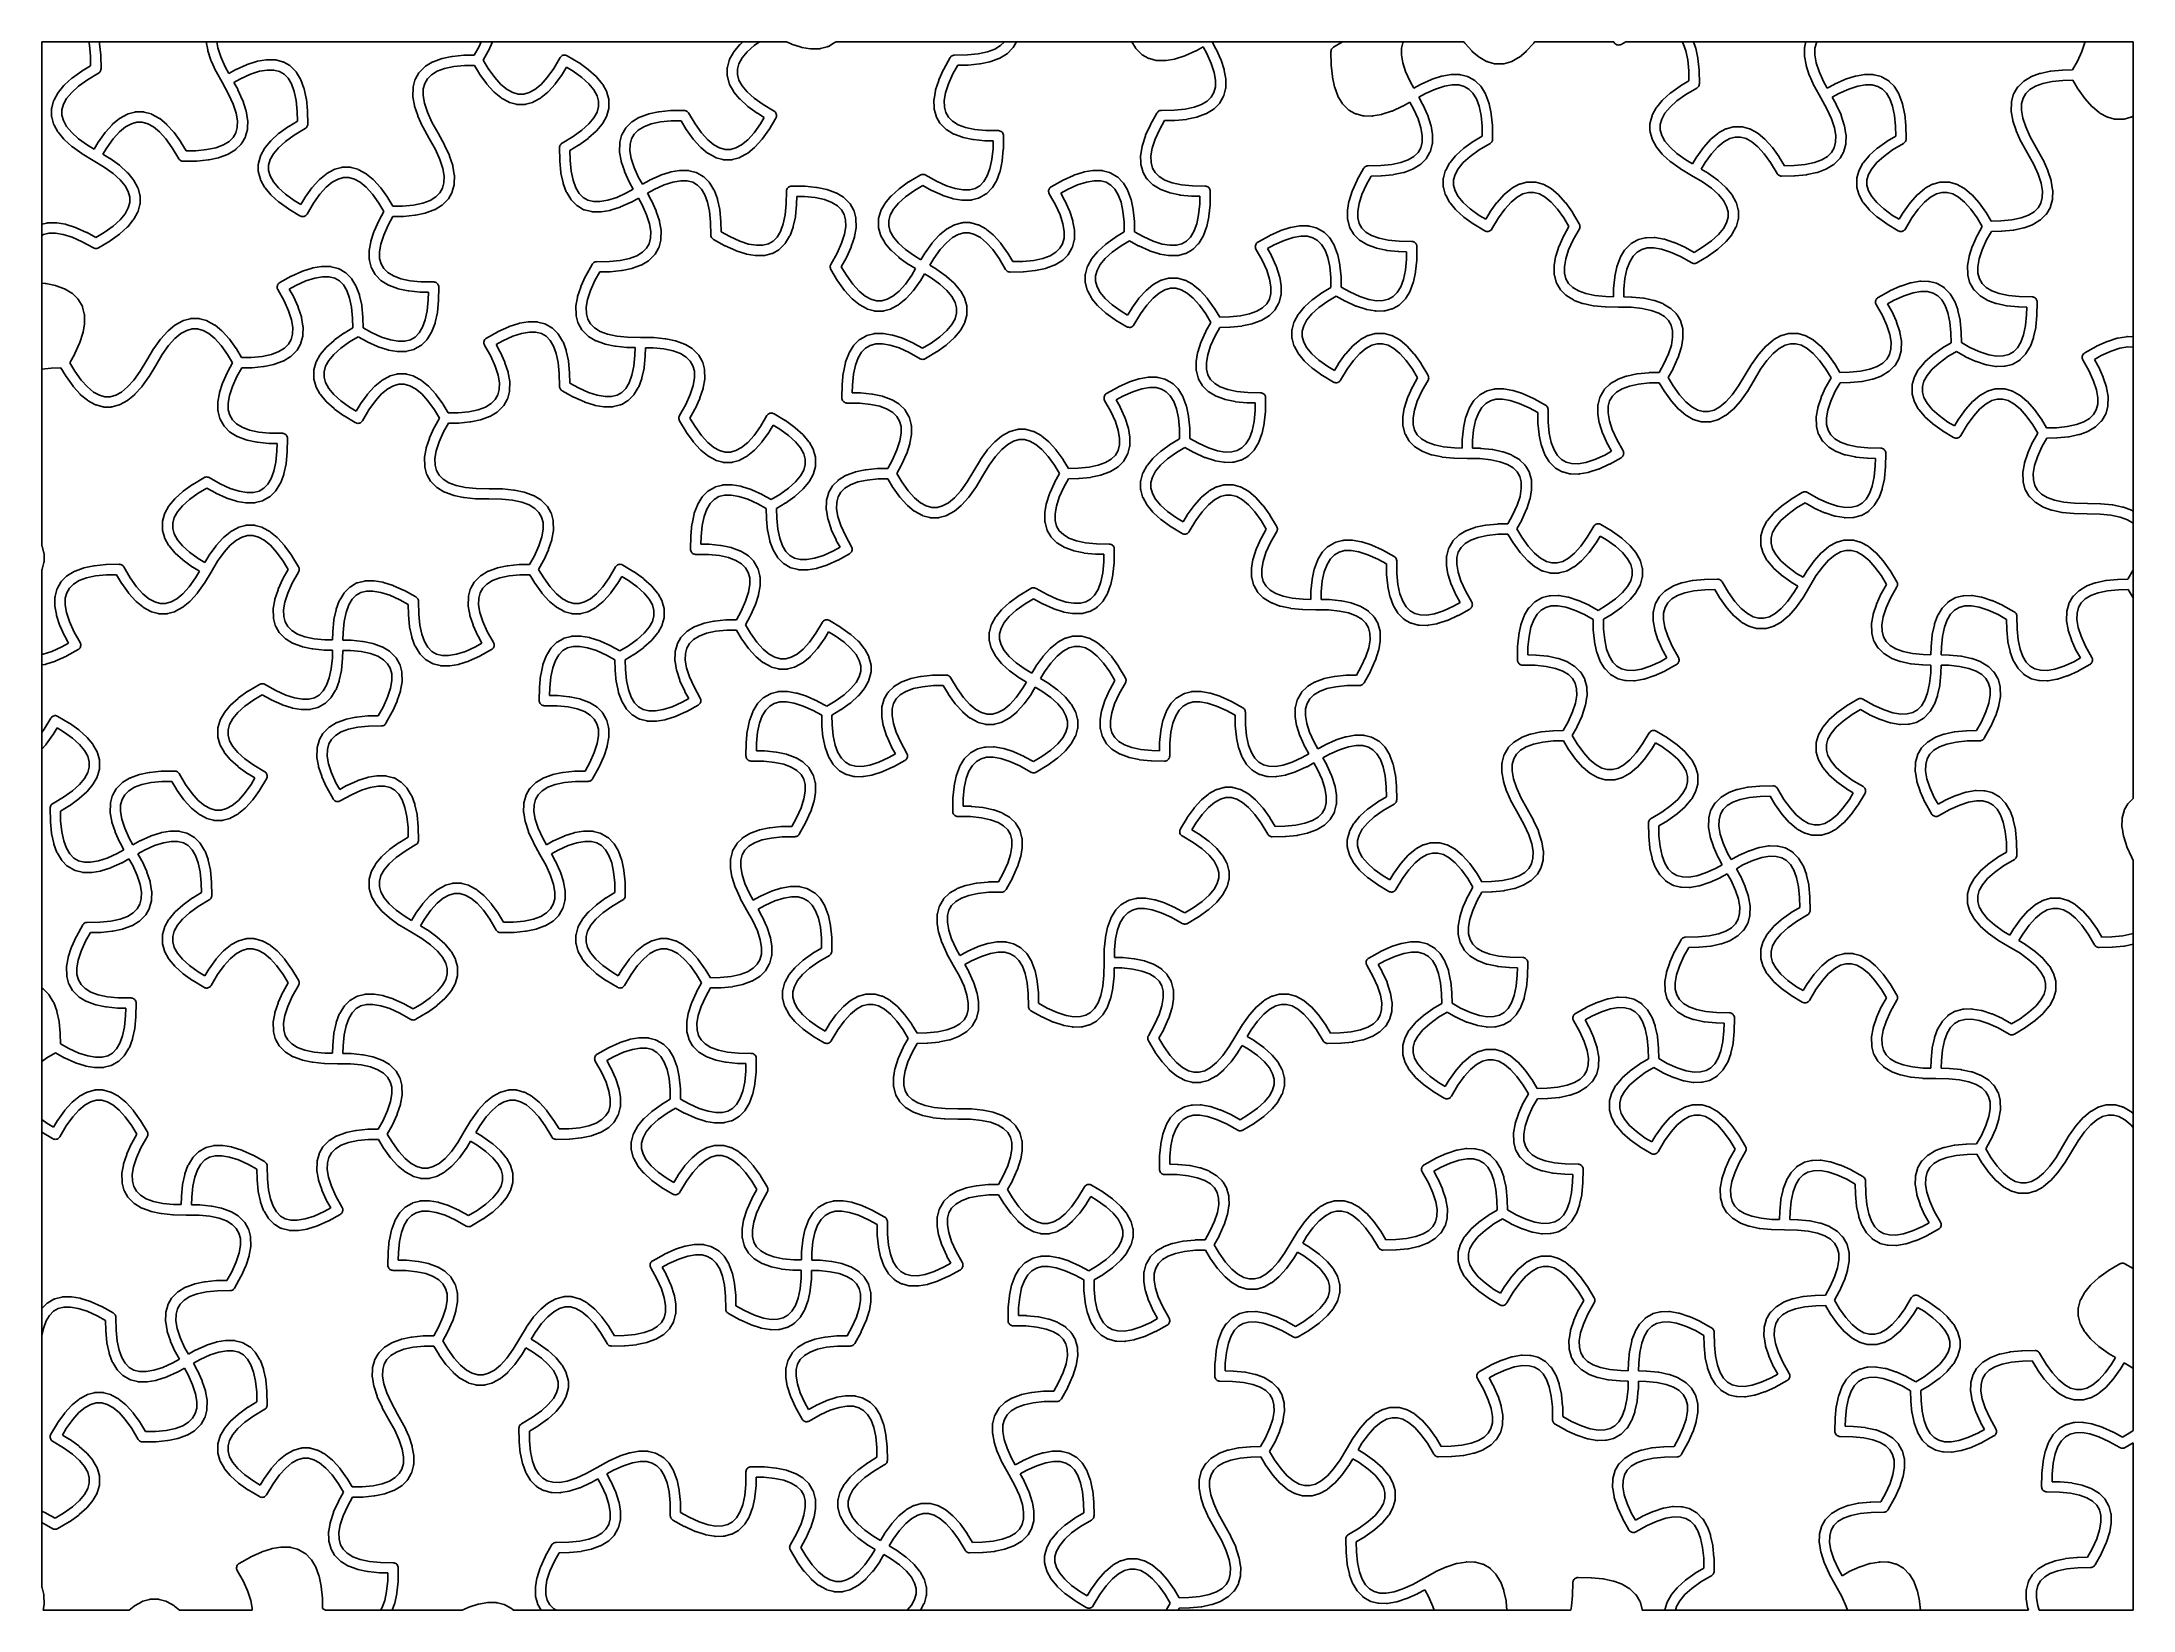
# Model space of a CAD drawing. Header units: millimetres. Extents: x 0 to 304, y 0 to 228.
import ezdxf

# ---------------------------------------------------------------- set-up
doc = ezdxf.new("R2010")
doc.units = ezdxf.units.MM
doc.layers.add('VISIBLE', color=7, linetype='CONTINUOUS')

msp = doc.modelspace()

# ---------------------------------------------------------------- linework, layer by layer
at = {"layer": 'VISIBLE'}
for p, q in [((0, 201.468965), (0, 228)), ((6.814801, 228), (0, 228)), ((6.917341, 227.519847), (6.814801, 228)), ((8.348624, 228), (6.814801, 228)), ((8.348624, 228), (8.392915, 227.792601)), ((8.348624, 228), (23.907749, 228)), ((24.109341, 226.816757), (23.907749, 228)), ((25.429363, 228), (23.907749, 228)), ((63.85858, 228), (25.429363, 228)), ((25.429363, 228), (25.57892, 227.122179)), ((63.552734, 227.321638), (63.85858, 228)), ((65.503988, 228), (63.85858, 228)), ((65.503988, 228), (64.907019, 226.675933)), ((101.911663, 228), (65.503988, 228)), ((101.49037, 227.619936), (101.911663, 228)), ((104.30455, 228), (101.911663, 228)), ((104.30455, 228), (103.5465, 227.454658)), ((108.229431, 228), (104.30455, 228)), ((108.912574, 227.691998), (108.229431, 228)), ((115.393631, 228), (115.349834, 227.95557)), ((139.917109, 228), (115.393631, 228)), ((139.35753, 227.44839), (139.917109, 228)), ((141.662095, 228), (139.917109, 228)), ((141.662095, 228), (141.19543, 227.191712)), ((158.440913, 228), (141.662095, 228)), ((158.973017, 227.11814), (158.440913, 228)), ((170.109972, 228), (158.440913, 228)), ((189.062054, 228), (170.109972, 228)), ((170.109972, 228), (170.670881, 226.994577)), ((187.760307, 227.222661), (189.062054, 228)), ((197.936055, 228), (189.062054, 228)), ((197.936055, 228), (197.853115, 227.856345)), ((206.692695, 228), (197.936055, 228)), ((206.826929, 227.813409), (206.692695, 228)), ((216.994009, 228), (216.859775, 227.813409)), ((228.489381, 228), (216.994009, 228)), ((228.536905, 227.914814), (228.489381, 228)), ((230.229023, 228), (229.557271, 227.625241)), ((238.432036, 228), (230.229023, 228)), ((238.571341, 227.76913), (238.432036, 228)), ((240.085455, 228), (238.432036, 228)), ((240.085455, 228), (240.395058, 227.164431)), ((240.085455, 228), (256.437575, 228)), ((256.267657, 227.347166), (256.437575, 228)), ((258.0331, 228), (256.437575, 228)), ((258.0331, 228), (257.950161, 227.856345)), ((296.978714, 228), (258.0331, 228)), ((296.963693, 227.911837), (296.978714, 228)), ((304, 228), (296.978714, 228)), ((304, 217.205825), (304, 228)), ((7.076412, 225.934924), (6.917341, 227.519847)), ((7.0974, 224.509521), (7.076412, 225.934924)), ((8.392915, 227.792601), (8.405705, 227.710864)), ((8.405705, 227.710864), (8.57211, 226.05287)), ((8.57211, 226.05287), (8.575778, 225.989014)), ((8.575778, 225.989014), (8.603612, 224.098639)), ((24.135174, 226.711641), (24.109341, 226.816757)), ((24.584211, 225.325136), (24.135174, 226.711641)), ((24.614004, 225.247955), (24.584211, 225.325136)), ((25.29889, 223.728887), (24.614004, 225.247955)), ((25.57892, 227.122179), (25.998474, 225.826711)), ((25.998474, 225.826711), (26.653176, 224.374593)), ((29.84271, 224.705602), (31.229215, 225.154639)), ((31.229215, 225.154639), (31.33433, 225.180472)), ((31.33433, 225.180472), (32.587671, 225.394008)), ((32.587671, 225.394008), (32.657646, 225.402569)), ((32.657646, 225.402569), (32.728116, 225.404522)), ((32.728116, 225.404522), (33.847693, 225.382902)), ((33.847693, 225.382902), (33.935617, 225.376018)), ((33.935617, 225.376018), (34.022126, 225.35886)), ((34.022126, 225.35886), (35.007338, 225.102432)), ((35.007338, 225.102432), (35.10295, 225.070548)), ((35.10295, 225.070548), (35.193424, 225.026133)), ((35.193424, 225.026133), (36.043669, 224.535243)), ((55.790145, 224.456455), (56.748917, 225.034966)), ((56.748917, 225.034966), (56.810922, 225.06851)), ((56.810922, 225.06851), (56.875803, 225.096083)), ((56.875803, 225.096083), (58.067996, 225.537827)), ((58.067996, 225.537827), (58.171945, 225.568013)), ((58.171945, 225.568013), (59.597212, 225.872387)), ((59.597212, 225.872387), (59.67895, 225.885177)), ((59.67895, 225.885177), (61.336944, 226.051582)), ((61.336944, 226.051582), (61.400799, 226.055249)), ((61.400799, 226.055249), (62.858208, 226.076709)), ((62.858208, 226.076709), (63.552734, 227.321638)), ((64.878268, 226.618798), (64.168148, 225.345915)), ((64.168148, 225.345915), (64.899025, 224.121974)), ((64.907019, 226.675933), (64.878268, 226.618798)), ((74.405407, 224.121974), (75.358288, 225.717687)), ((75.358288, 225.717687), (75.434843, 225.823662)), ((75.434843, 225.823662), (75.528636, 225.914734)), ((75.528636, 225.914734), (75.636819, 225.988135)), ((75.636819, 225.988135), (75.756105, 226.041635)), ((75.756105, 226.041635), (75.882868, 226.073608)), ((75.882868, 226.073608), (76.013258, 226.083084)), ((76.013258, 226.083084), (76.143312, 226.069774)), ((76.143312, 226.069774), (76.269079, 226.034082)), ((76.269079, 226.034082), (76.386738, 225.977093)), ((76.386738, 225.977093), (78.009933, 225.0078)), ((78.009933, 225.0078), (78.0634, 224.972696)), ((78.0634, 224.972696), (79.416063, 223.999588)), ((99.646522, 224.321882), (99.917054, 225.303314)), ((99.917054, 225.303314), (99.945449, 225.386812)), ((99.945449, 225.386812), (99.98345, 225.466399)), ((99.98345, 225.466399), (100.524515, 226.44679)), ((100.524515, 226.44679), (100.561441, 226.506843)), ((100.561441, 226.506843), (100.603843, 226.563162)), ((100.603843, 226.563162), (101.41544, 227.54182)), ((101.803615, 225.660084), (101.339562, 224.819238)), ((101.41544, 227.54182), (101.49037, 227.619936)), ((102.535422, 226.542527), (101.803615, 225.660084)), ((103.5465, 227.454658), (102.535422, 226.542527)), ((108.989755, 227.662206), (108.912574, 227.691998)), ((110.37626, 227.213168), (108.989755, 227.662206)), ((110.481376, 227.187336), (110.37626, 227.213168)), ((111.734717, 226.9738), (110.481376, 227.187336)), ((111.804692, 226.965239), (111.734717, 226.9738)), ((111.875162, 226.963286), (111.804692, 226.965239)), ((112.994738, 226.984906), (111.875162, 226.963286)), ((113.082663, 226.99179), (112.994738, 226.984906)), ((113.169172, 227.008948), (113.082663, 226.99179)), ((114.154383, 227.265376), (113.169172, 227.008948)), ((114.249995, 227.29726), (114.154383, 227.265376)), ((114.340469, 227.341675), (114.249995, 227.29726)), ((115.190714, 227.832564), (114.340469, 227.341675)), ((115.274416, 227.888709), (115.190714, 227.832564)), ((115.349834, 227.95557), (115.274416, 227.888709)), ((131.120255, 224.047532), (132.041337, 225.698562)), ((132.041337, 225.698562), (132.114738, 225.806745)), ((132.114738, 225.806745), (132.205809, 225.900539)), ((132.205809, 225.900539), (132.311785, 225.977093)), ((132.311785, 225.977093), (132.429443, 226.034082)), ((132.429443, 226.034082), (132.55521, 226.069774)), ((132.55521, 226.069774), (132.685265, 226.083084)), ((132.685265, 226.083084), (134.543633, 226.110447)), ((134.543633, 226.110447), (136.128556, 226.269518)), ((136.128556, 226.269518), (137.460241, 226.553907)), ((137.826577, 225.098317), (136.401311, 224.793943)), ((137.460241, 226.553907), (138.535226, 226.952222)), ((137.930527, 225.128504), (137.826577, 225.098317)), ((139.12272, 225.570247), (137.930527, 225.128504)), ((138.535226, 226.952222), (139.35753, 227.44839)), ((139.1876, 225.597821), (139.12272, 225.570247)), ((139.249606, 225.631364), (139.1876, 225.597821)), ((140.208377, 226.209875), (139.249606, 225.631364)), ((140.28108, 226.2598), (140.208377, 226.209875)), ((140.34742, 226.317914), (140.28108, 226.2598)), ((141.072424, 227.032592), (140.34742, 226.317914)), ((141.139285, 227.10801), (141.072424, 227.032592)), ((141.19543, 227.191712), (141.139285, 227.10801)), ((159.022941, 227.045437), (158.973017, 227.11814)), ((159.081055, 226.979097), (159.022941, 227.045437)), ((159.795734, 226.254093), (159.081055, 226.979097)), ((159.871152, 226.187232), (159.795734, 226.254093)), ((159.954853, 226.131087), (159.871152, 226.187232)), ((160.805099, 225.640198), (159.954853, 226.131087)), ((160.895573, 225.595782), (160.805099, 225.640198)), ((160.991185, 225.563899), (160.895573, 225.595782)), ((161.976396, 225.307471), (160.991185, 225.563899)), ((162.062905, 225.290313), (161.976396, 225.307471)), ((162.15083, 225.283428), (162.062905, 225.290313)), ((163.270406, 225.261809), (162.15083, 225.283428)), ((163.340876, 225.263762), (163.270406, 225.261809)), ((163.410851, 225.272323), (163.340876, 225.263762)), ((164.664192, 225.485858), (163.410851, 225.272323)), ((164.769308, 225.511691), (164.664192, 225.485858)), ((166.155813, 225.960728), (164.769308, 225.511691)), ((166.232994, 225.990521), (166.155813, 225.960728)), ((167.752062, 226.675407), (166.232994, 225.990521)), ((167.809196, 226.704159), (167.752062, 226.675407)), ((167.809196, 226.704159), (168.805256, 227.259844)), ((169.345347, 226.291738), (168.805256, 227.259844)), ((170.000049, 224.839619), (169.345347, 226.291738)), ((170.670881, 226.994577), (170.699632, 226.937443)), ((170.699632, 226.937443), (171.384519, 225.418375)), ((171.384519, 225.418375), (171.414311, 225.341194)), ((171.414311, 225.341194), (171.863349, 223.954689)), ((187.39491, 226.567691), (187.404386, 226.698081)), ((187.422745, 224.677316), (187.39491, 226.567691)), ((187.404386, 226.698081), (187.43636, 226.824844)), ((187.43636, 226.824844), (187.48986, 226.94413)), ((187.48986, 226.94413), (187.56326, 227.052313)), ((187.56326, 227.052313), (187.654332, 227.146106)), ((187.654332, 227.146106), (187.760307, 227.222661)), ((197.644579, 227.055134), (197.626036, 226.094914)), ((197.626036, 226.094914), (197.818579, 224.964792)), ((197.853115, 227.856345), (197.644579, 227.055134)), ((197.818579, 224.964792), (198.238133, 223.669325)), ((206.878874, 227.749017), (206.826929, 227.813409)), ((207.855103, 226.666887), (206.878874, 227.749017)), ((207.93322, 226.591957), (207.855103, 226.666887)), ((208.911877, 225.78036), (207.93322, 226.591957)), ((208.968197, 225.737958), (208.911877, 225.78036)), ((209.028249, 225.701032), (208.968197, 225.737958)), ((210.008641, 225.159967), (209.028249, 225.701032)), ((210.088228, 225.121966), (210.008641, 225.159967)), ((210.171726, 225.093571), (210.088228, 225.121966)), ((211.153158, 224.823039), (210.171726, 225.093571)), ((213.514978, 225.093571), (212.533546, 224.823039)), ((213.598476, 225.121966), (213.514978, 225.093571)), ((213.678063, 225.159967), (213.598476, 225.121966)), ((214.658455, 225.701032), (213.678063, 225.159967)), ((214.718507, 225.737958), (214.658455, 225.701032)), ((214.774826, 225.78036), (214.718507, 225.737958)), ((215.753484, 226.591957), (214.774826, 225.78036)), ((215.8316, 226.666887), (215.753484, 226.591957)), ((216.80783, 227.749017), (215.8316, 226.666887)), ((216.859775, 227.813409), (216.80783, 227.749017)), ((228.610306, 227.806631), (228.536905, 227.914814)), ((228.701377, 227.712837), (228.610306, 227.806631)), ((228.807352, 227.636283), (228.701377, 227.712837)), ((228.925011, 227.579294), (228.807352, 227.636283)), ((229.050778, 227.543602), (228.925011, 227.579294)), ((229.180832, 227.530292), (229.050778, 227.543602)), ((229.311222, 227.539767), (229.180832, 227.530292)), ((229.437986, 227.571741), (229.311222, 227.539767)), ((229.557271, 227.625241), (229.437986, 227.571741)), ((238.969655, 226.694144), (238.571341, 227.76913)), ((239.254044, 225.36246), (238.969655, 226.694144)), ((239.413115, 223.777537), (239.254044, 225.36246)), ((240.395058, 227.164431), (240.425245, 227.060481)), ((240.425245, 227.060481), (240.729619, 225.635214)), ((240.729619, 225.635214), (240.742409, 225.553477)), ((240.742409, 225.553477), (240.908814, 223.895483)), ((256.221995, 226.053156), (256.243615, 227.172732)), ((256.223948, 225.982686), (256.221995, 226.053156)), ((256.232509, 225.912711), (256.223948, 225.982686)), ((256.446045, 224.65937), (256.232509, 225.912711)), ((256.243615, 227.172732), (256.250499, 227.260657)), ((256.250499, 227.260657), (256.267657, 227.347166)), ((257.741624, 227.055134), (257.723081, 226.094914)), ((257.723081, 226.094914), (257.915624, 224.964792)), ((257.950161, 227.856345), (257.741624, 227.055134)), ((257.915624, 224.964792), (258.335178, 223.669325)), ((295.194912, 223.919322), (295.889437, 225.164251)), ((295.889437, 225.164251), (296.544139, 226.61637)), ((296.544139, 226.61637), (296.963693, 227.911837)), ((3.293325, 221.725846), (4.375455, 222.702075)), ((4.375455, 222.702075), (4.439847, 222.75402)), ((4.439847, 222.75402), (5.79251, 223.727128)), ((6.642503, 222.490788), (5.349455, 221.560567)), ((5.79251, 223.727128), (5.845976, 223.762232)), ((5.845976, 223.762232), (7.0974, 224.509521)), ((8.238215, 223.44367), (6.642503, 222.490788)), ((8.329893, 223.508172), (8.238215, 223.44367)), ((8.410933, 223.585617), (8.329893, 223.508172)), ((8.479526, 223.674276), (8.410933, 223.585617)), ((8.534138, 223.772168), (8.479526, 223.674276)), ((8.57355, 223.877106), (8.534138, 223.772168)), ((8.596882, 223.986746), (8.57355, 223.877106)), ((8.603612, 224.098639), (8.596882, 223.986746)), ((25.327642, 223.671753), (25.29889, 223.728887)), ((26.248724, 222.020723), (25.327642, 223.671753)), ((27.154211, 220.397647), (26.248724, 222.020723)), ((26.653176, 224.374593), (27.193266, 223.406486)), ((28.189326, 223.962172), (27.193266, 223.406486)), ((28.892166, 222.636637), (27.92406, 222.096547)), ((27.92406, 222.096547), (28.479745, 221.100487)), ((28.189326, 223.962172), (28.246461, 223.990923)), ((28.246461, 223.990923), (29.765528, 224.675809)), ((30.344285, 223.291339), (28.892166, 222.636637)), ((29.765528, 224.675809), (29.84271, 224.705602)), ((31.639752, 223.710893), (30.344285, 223.291339)), ((32.769874, 223.903436), (31.639752, 223.710893)), ((33.730095, 223.884893), (32.769874, 223.903436)), ((34.531305, 223.676356), (33.730095, 223.884893)), ((35.205788, 223.286944), (34.531305, 223.676356)), ((35.786991, 222.697343), (35.205788, 223.286944)), ((36.28316, 221.875039), (35.786991, 222.697343)), ((36.043669, 224.535243), (36.127371, 224.479098)), ((36.127371, 224.479098), (36.202789, 224.412237)), ((36.202789, 224.412237), (36.917468, 223.687233)), ((36.917468, 223.687233), (36.975581, 223.620894)), ((36.975581, 223.620894), (37.025506, 223.548191)), ((37.025506, 223.548191), (37.604017, 222.589419)), ((37.604017, 222.589419), (37.637561, 222.527414)), ((37.637561, 222.527414), (37.665134, 222.462533)), ((37.665134, 222.462533), (38.106877, 221.27034)), ((53.979476, 221.453075), (54.235904, 222.438287)), ((54.235904, 222.438287), (54.267788, 222.533899)), ((54.267788, 222.533899), (54.312203, 222.624373)), ((54.312203, 222.624373), (54.803093, 223.474618)), ((54.803093, 223.474618), (54.859238, 223.55832)), ((54.859238, 223.55832), (54.926099, 223.633738)), ((54.926099, 223.633738), (55.651103, 224.348417)), ((55.66198, 221.962254), (55.453443, 221.161044)), ((55.651103, 224.348417), (55.717442, 224.406531)), ((56.051392, 222.636737), (55.66198, 221.962254)), ((55.717442, 224.406531), (55.790145, 224.456455)), ((56.640993, 223.21794), (56.051392, 222.636737)), ((57.463297, 223.714109), (56.640993, 223.21794)), ((58.538282, 224.112423), (57.463297, 223.714109)), ((59.869967, 224.396812), (58.538282, 224.112423)), ((61.454889, 224.555883), (59.869967, 224.396812)), ((62.880292, 224.576871), (61.454889, 224.555883)), ((63.627581, 223.325448), (62.880292, 224.576871)), ((63.662685, 223.271981), (63.627581, 223.325448)), ((64.635793, 221.919319), (63.662685, 223.271981)), ((64.899025, 224.121974), (65.829246, 222.828926)), ((65.829246, 222.828926), (66.741377, 221.817848)), ((72.563055, 221.817848), (73.475186, 222.828926)), ((73.475186, 222.828926), (74.405407, 224.121974)), ((75.641747, 223.271981), (74.668639, 221.919319)), ((75.676851, 223.325448), (75.641747, 223.271981)), ((76.261622, 224.304716), (75.676851, 223.325448)), ((77.213407, 223.736356), (76.261622, 224.304716)), ((78.506455, 222.806135), (77.213407, 223.736356)), ((79.517533, 221.894004), (78.506455, 222.806135)), ((79.416063, 223.999588), (79.480455, 223.947643)), ((79.480455, 223.947643), (80.562585, 222.971414)), ((80.562585, 222.971414), (80.637515, 222.893297)), ((80.637515, 222.893297), (81.449112, 221.91464)), ((99.619555, 224.122577), (99.626327, 224.223138)), ((99.619555, 223.140798), (99.619555, 224.122577)), ((99.626327, 223.040238), (99.619555, 223.140798)), ((99.626327, 224.223138), (99.646522, 224.321882)), ((99.646522, 222.941494), (99.626327, 223.040238)), ((99.917054, 221.960062), (99.646522, 222.941494)), ((99.945449, 221.876564), (99.917054, 221.960062)), ((101.339562, 224.819238), (101.119555, 224.0211)), ((101.119555, 224.0211), (101.119555, 223.242275)), ((101.119555, 223.242275), (101.339562, 222.444138)), ((101.339562, 222.444138), (101.803615, 221.603291)), ((129.927787, 221.007644), (130.376825, 222.394149)), ((130.376825, 222.394149), (130.406617, 222.47133)), ((130.406617, 222.47133), (131.091504, 223.990398)), ((131.091504, 223.990398), (131.120255, 224.047532)), ((132.445789, 223.344692), (131.791087, 221.892574)), ((133.140314, 224.589622), (132.445789, 223.344692)), ((134.597723, 224.611081), (133.140314, 224.589622)), ((134.661579, 224.614749), (134.597723, 224.611081)), ((136.319573, 224.781154), (134.661579, 224.614749)), ((136.401311, 224.793943), (136.319573, 224.781154)), ((170.419602, 223.544151), (170.000049, 224.839619)), ((170.612145, 222.41403), (170.419602, 223.544151)), ((170.593602, 221.453809), (170.612145, 222.41403)), ((171.863349, 223.954689), (171.889181, 223.849573)), ((171.889181, 223.849573), (172.102717, 222.596232)), ((172.113231, 222.455788), (172.091611, 221.336211)), ((172.102717, 222.596232), (172.111278, 222.526257)), ((172.111278, 222.526257), (172.113231, 222.455788)), ((187.426413, 224.613461), (187.422745, 224.677316)), ((187.592818, 222.955467), (187.426413, 224.613461)), ((187.605607, 222.873729), (187.592818, 222.955467)), ((187.909982, 221.448462), (187.605607, 222.873729)), ((198.238133, 223.669325), (198.892834, 222.217206)), ((198.892834, 222.217206), (199.432925, 221.249099)), ((200.486119, 221.833536), (202.005187, 222.518422)), ((202.005187, 222.518422), (202.082368, 222.548215)), ((202.082368, 222.548215), (203.468873, 222.997253)), ((203.468873, 222.997253), (203.573989, 223.023085)), ((203.573989, 223.023085), (204.82733, 223.236621)), ((204.82733, 223.236621), (204.897305, 223.245182)), ((204.897305, 223.245182), (204.967775, 223.247135)), ((204.967775, 223.247135), (206.087351, 223.225515)), ((206.087351, 223.225515), (206.175276, 223.218631)), ((206.175276, 223.218631), (206.261785, 223.201473)), ((206.261785, 223.201473), (207.246996, 222.945045)), ((207.246996, 222.945045), (207.342608, 222.913161)), ((207.342608, 222.913161), (207.433082, 222.868746)), ((207.433082, 222.868746), (208.283328, 222.377857)), ((208.283328, 222.377857), (208.367029, 222.321711)), ((208.367029, 222.321711), (208.442447, 222.254851)), ((208.442447, 222.254851), (209.157126, 221.529847)), ((211.251902, 224.802844), (211.153158, 224.823039)), ((211.352462, 224.796072), (211.251902, 224.802844)), ((212.334241, 224.796072), (211.352462, 224.796072)), ((212.434802, 224.802844), (212.334241, 224.796072)), ((212.533546, 224.823039), (212.434802, 224.802844)), ((238.18268, 221.604845), (239.434103, 222.352134)), ((239.434103, 222.352134), (239.413115, 223.777537)), ((240.908814, 223.895483), (240.912481, 223.831627)), ((240.912481, 223.831627), (240.940316, 221.941252)), ((240.940316, 221.941252), (240.93084, 221.810863)), ((256.471878, 224.554254), (256.446045, 224.65937)), ((256.920915, 223.16775), (256.471878, 224.554254)), ((256.950708, 223.090568), (256.920915, 223.16775)), ((257.635594, 221.571501), (256.950708, 223.090568)), ((258.335178, 223.669325), (258.98988, 222.217206)), ((258.98988, 222.217206), (259.52997, 221.249099)), ((260.583165, 221.833536), (262.102232, 222.518422)), ((262.102232, 222.518422), (262.179414, 222.548215)), ((262.179414, 222.548215), (263.565918, 222.997253)), ((263.565918, 222.997253), (263.671034, 223.023085)), ((263.671034, 223.023085), (264.924375, 223.236621)), ((264.924375, 223.236621), (264.99435, 223.245182)), ((264.99435, 223.245182), (265.06482, 223.247135)), ((265.06482, 223.247135), (266.184396, 223.225515)), ((266.184396, 223.225515), (266.272321, 223.218631)), ((266.272321, 223.218631), (266.35883, 223.201473)), ((266.35883, 223.201473), (267.344041, 222.945045)), ((267.344041, 222.945045), (267.439653, 222.913161)), ((267.439653, 222.913161), (267.530127, 222.868746)), ((267.530127, 222.868746), (268.380373, 222.377857)), ((268.380373, 222.377857), (268.464075, 222.321711)), ((268.464075, 222.321711), (268.539493, 222.254851)), ((268.539493, 222.254851), (269.254171, 221.529847)), ((287.262802, 221.476351), (287.987806, 222.19103)), ((287.987806, 222.19103), (288.054146, 222.249144)), ((288.054146, 222.249144), (288.126849, 222.299068)), ((288.126849, 222.299068), (289.085621, 222.877579)), ((289.085621, 222.877579), (289.147626, 222.911123)), ((289.147626, 222.911123), (289.212507, 222.938696)), ((289.212507, 222.938696), (290.404699, 223.38044)), ((290.874986, 221.955036), (289.8, 221.556722)), ((290.404699, 223.38044), (290.508649, 223.410626)), ((290.508649, 223.410626), (291.933916, 223.715)), ((292.20667, 222.239425), (290.874986, 221.955036)), ((291.933916, 223.715), (292.015653, 223.72779)), ((292.015653, 223.72779), (293.673647, 223.894195)), ((293.791593, 222.398496), (292.20667, 222.239425)), ((293.673647, 223.894195), (293.737503, 223.897863)), ((293.737503, 223.897863), (295.194912, 223.919322)), ((295.216996, 222.419484), (293.791593, 222.398496)), ((295.964285, 221.168061), (295.216996, 222.419484)), ((1.449476, 218.427792), (1.720009, 219.409223)), ((1.720009, 219.409223), (1.748404, 219.492721)), ((1.748404, 219.492721), (1.786404, 219.572309)), ((1.786404, 219.572309), (2.32747, 220.5527)), ((2.32747, 220.5527), (2.364396, 220.612752)), ((2.364396, 220.612752), (2.406797, 220.669072)), ((2.406797, 220.669072), (3.218395, 221.647729)), ((3.142517, 218.925147), (2.92251, 218.12701)), ((3.606569, 219.765994), (3.142517, 218.925147)), ((3.218395, 221.647729), (3.293325, 221.725846)), ((4.338377, 220.648437), (3.606569, 219.765994)), ((5.349455, 221.560567), (4.338377, 220.648437)), ((27.808913, 218.945528), (27.154211, 220.397647)), ((28.228467, 217.650061), (27.808913, 218.945528)), ((28.479745, 221.100487), (28.508496, 221.043352)), ((28.508496, 221.043352), (29.193383, 219.524285)), ((29.193383, 219.524285), (29.223175, 219.447103)), ((29.223175, 219.447103), (29.672213, 218.060599)), ((36.681474, 220.800054), (36.28316, 221.875039)), ((36.965863, 219.468369), (36.681474, 220.800054)), ((37.124934, 217.883447), (36.965863, 219.468369)), ((38.106877, 221.27034), (38.137064, 221.166391)), ((38.137064, 221.166391), (38.441438, 219.741124)), ((38.441438, 219.741124), (38.454228, 219.659386)), ((38.454228, 219.659386), (38.620632, 218.001392)), ((53.933814, 220.159065), (53.955434, 221.278642)), ((53.935767, 220.088596), (53.933814, 220.159065)), ((53.944328, 220.01862), (53.935767, 220.088596)), ((54.157864, 218.76528), (53.944328, 220.01862)), ((53.955434, 221.278642), (53.962318, 221.366567)), ((53.962318, 221.366567), (53.979476, 221.453075)), ((55.453443, 221.161044), (55.4349, 220.200823)), ((55.4349, 220.200823), (55.627443, 219.070702)), ((55.627443, 219.070702), (56.046997, 217.775234)), ((64.687738, 221.854927), (64.635793, 221.919319)), ((65.663967, 220.772796), (64.687738, 221.854927)), ((65.742084, 220.697867), (65.663967, 220.772796)), ((66.720742, 219.886269), (65.742084, 220.697867)), ((66.777061, 219.843868), (66.720742, 219.886269)), ((66.741377, 221.817848), (67.62382, 221.086041)), ((66.837113, 219.806941), (66.777061, 219.843868)), ((67.817505, 219.265876), (66.837113, 219.806941)), ((67.62382, 221.086041), (68.464666, 220.621989)), ((67.897092, 219.227876), (67.817505, 219.265876)), ((67.98059, 219.199481), (67.897092, 219.227876)), ((68.962022, 218.928948), (67.98059, 219.199481)), ((68.464666, 220.621989), (69.262803, 220.401982)), ((69.060766, 218.908754), (68.962022, 218.928948)), ((69.161327, 218.901982), (69.060766, 218.908754)), ((70.143105, 218.901982), (69.161327, 218.901982)), ((69.262803, 220.401982), (70.041629, 220.401982)), ((70.041629, 220.401982), (70.839766, 220.621989)), ((70.243666, 218.908754), (70.143105, 218.901982)), ((70.34241, 218.928948), (70.243666, 218.908754)), ((71.323842, 219.199481), (70.34241, 218.928948)), ((70.839766, 220.621989), (71.680612, 221.086041)), ((71.40734, 219.227876), (71.323842, 219.199481)), ((71.486927, 219.265876), (71.40734, 219.227876)), ((72.467319, 219.806941), (71.486927, 219.265876)), ((71.680612, 221.086041), (72.563055, 221.817848)), ((72.527371, 219.843868), (72.467319, 219.806941)), ((72.583691, 219.886269), (72.527371, 219.843868)), ((73.562348, 220.697867), (72.583691, 219.886269)), ((73.640465, 220.772796), (73.562348, 220.697867)), ((74.616694, 221.854927), (73.640465, 220.772796)), ((74.668639, 221.919319), (74.616694, 221.854927)), ((80.24934, 221.011561), (79.517533, 221.894004)), ((80.713392, 220.170715), (80.24934, 221.011561)), ((80.933399, 219.372578), (80.713392, 220.170715)), ((80.933399, 218.593752), (80.933399, 219.372578)), ((81.449112, 221.91464), (81.491514, 221.85832)), ((81.491514, 221.85832), (81.52844, 221.798268)), ((81.52844, 221.798268), (82.069505, 220.817876)), ((82.069505, 220.817876), (82.107505, 220.738289)), ((82.107505, 220.738289), (82.135901, 220.654791)), ((82.135901, 220.654791), (82.406433, 219.673359)), ((82.406433, 219.673359), (82.426627, 219.574615)), ((82.426627, 219.574615), (82.433399, 219.474055)), ((82.433399, 219.474055), (82.433399, 218.492276)), ((99.98345, 221.796977), (99.945449, 221.876564)), ((100.524515, 220.816585), (99.98345, 221.796977)), ((100.561441, 220.756533), (100.524515, 220.816585)), ((100.603843, 220.700213), (100.561441, 220.756533)), ((101.41544, 219.721556), (100.603843, 220.700213)), ((101.49037, 219.643439), (101.41544, 219.721556)), ((102.5725, 218.66721), (101.49037, 219.643439)), ((101.803615, 221.603291), (102.535422, 220.720849)), ((102.535422, 220.720849), (103.5465, 219.808718)), ((103.5465, 219.808718), (104.839548, 218.878497)), ((129.677905, 219.508742), (129.679858, 219.579212)), ((129.699525, 218.389166), (129.677905, 219.508742)), ((129.679858, 219.579212), (129.688419, 219.649187)), ((129.688419, 219.649187), (129.901954, 220.902528)), ((129.901954, 220.902528), (129.927787, 221.007644)), ((131.371533, 220.597106), (131.178991, 219.466985)), ((131.178991, 219.466985), (131.197533, 218.506764)), ((131.791087, 221.892574), (131.371533, 220.597106)), ((167.508763, 218.50243), (168.583748, 218.900744)), ((168.583748, 218.900744), (169.406053, 219.396913)), ((169.406053, 219.396913), (169.995653, 219.978116)), ((169.995653, 219.978116), (170.385066, 220.652599)), ((170.385066, 220.652599), (170.593602, 221.453809)), ((171.120947, 218.981115), (170.395943, 218.266436)), ((171.187808, 219.056533), (171.120947, 218.981115)), ((171.243953, 219.140235), (171.187808, 219.056533)), ((171.734842, 219.99048), (171.243953, 219.140235)), ((171.779257, 220.080954), (171.734842, 219.99048)), ((171.811141, 220.176566), (171.779257, 220.080954)), ((172.067569, 221.161778), (171.811141, 220.176566)), ((172.084727, 221.248286), (172.067569, 221.161778)), ((172.091611, 221.336211), (172.084727, 221.248286)), ((187.940168, 221.344513), (187.909982, 221.448462)), ((188.381911, 220.15232), (187.940168, 221.344513)), ((188.409485, 220.087439), (188.381911, 220.15232)), ((188.443028, 220.025434), (188.409485, 220.087439)), ((189.021539, 219.066662), (188.443028, 220.025434)), ((189.071464, 218.993959), (189.021539, 219.066662)), ((189.129578, 218.92762), (189.071464, 218.993959)), ((189.844256, 218.202616), (189.129578, 218.92762)), ((197.857719, 218.652681), (198.853779, 219.208367)), ((199.393869, 218.24026), (198.853779, 219.208367)), ((199.432925, 221.249099), (200.428985, 221.804785)), ((201.131825, 220.479251), (200.163718, 219.93916)), ((200.163718, 219.93916), (200.719403, 218.9431)), ((200.428985, 221.804785), (200.486119, 221.833536)), ((200.719403, 218.9431), (200.748155, 218.885966)), ((200.748155, 218.885966), (201.433041, 217.366898)), ((202.583943, 221.133952), (201.131825, 220.479251)), ((203.879411, 221.553506), (202.583943, 221.133952)), ((205.009532, 221.746049), (203.879411, 221.553506)), ((205.969753, 221.727506), (205.009532, 221.746049)), ((206.770964, 221.51897), (205.969753, 221.727506)), ((207.445446, 221.129557), (206.770964, 221.51897)), ((208.02665, 220.539956), (207.445446, 221.129557)), ((208.522818, 219.717652), (208.02665, 220.539956)), ((208.921132, 218.642667), (208.522818, 219.717652)), ((209.157126, 221.529847), (209.21524, 221.463507)), ((209.21524, 221.463507), (209.265164, 221.390804)), ((209.265164, 221.390804), (209.843676, 220.432032)), ((209.843676, 220.432032), (209.877219, 220.370027)), ((209.877219, 220.370027), (209.904793, 220.305146)), ((209.904793, 220.305146), (210.346536, 219.112953)), ((210.346536, 219.112953), (210.376722, 219.009004)), ((210.376722, 219.009004), (210.681097, 217.583737)), ((234.743501, 218.511685), (235.555099, 219.490342)), ((235.555099, 219.490342), (235.630028, 219.568459)), ((235.630028, 219.568459), (236.712158, 220.544688)), ((237.686158, 219.40318), (236.67508, 218.49105)), ((236.712158, 220.544688), (236.77655, 220.596633)), ((236.77655, 220.596633), (238.129213, 221.569741)), ((238.979206, 220.333401), (237.686158, 219.40318)), ((238.129213, 221.569741), (238.18268, 221.604845)), ((240.574919, 221.286283), (238.979206, 220.333401)), ((240.680894, 221.362837), (240.574919, 221.286283)), ((240.771966, 221.456631), (240.680894, 221.362837)), ((240.845367, 221.564814), (240.771966, 221.456631)), ((240.898867, 221.684099), (240.845367, 221.564814)), ((240.93084, 221.810863), (240.898867, 221.684099)), ((257.664345, 221.514366), (257.635594, 221.571501)), ((258.585427, 219.863336), (257.664345, 221.514366)), ((259.490915, 218.24026), (258.585427, 219.863336)), ((260.52603, 221.804785), (259.52997, 221.249099)), ((261.22887, 220.479251), (260.260763, 219.93916)), ((260.260763, 219.93916), (260.816449, 218.9431)), ((260.52603, 221.804785), (260.583165, 221.833536)), ((260.816449, 218.9431), (260.8452, 218.885966)), ((260.8452, 218.885966), (261.530086, 217.366898)), ((262.680989, 221.133952), (261.22887, 220.479251)), ((263.976456, 221.553506), (262.680989, 221.133952)), ((265.106578, 221.746049), (263.976456, 221.553506)), ((266.066798, 221.727506), (265.106578, 221.746049)), ((266.868009, 221.51897), (266.066798, 221.727506)), ((267.542491, 221.129557), (266.868009, 221.51897)), ((268.123695, 220.539956), (267.542491, 221.129557)), ((268.619863, 219.717652), (268.123695, 220.539956)), ((269.018178, 218.642667), (268.619863, 219.717652)), ((269.254171, 221.529847), (269.312285, 221.463507)), ((269.312285, 221.463507), (269.362209, 221.390804)), ((269.362209, 221.390804), (269.940721, 220.432032)), ((269.940721, 220.432032), (269.974264, 220.370027)), ((269.974264, 220.370027), (270.001838, 220.305146)), ((270.001838, 220.305146), (270.443581, 219.112953)), ((270.443581, 219.112953), (270.473767, 219.009004)), ((270.473767, 219.009004), (270.778142, 217.583737)), ((286.270518, 218.001679), (286.292138, 219.121255)), ((286.292138, 219.121255), (286.299022, 219.20918)), ((286.299022, 219.20918), (286.31618, 219.295689)), ((286.31618, 219.295689), (286.572608, 220.2809)), ((286.572608, 220.2809), (286.604491, 220.376512)), ((286.604491, 220.376512), (286.648907, 220.466986)), ((286.648907, 220.466986), (287.139796, 221.317231)), ((287.139796, 221.317231), (287.195941, 221.400933)), ((287.195941, 221.400933), (287.262802, 221.476351)), ((287.790146, 219.003657), (287.771604, 218.043436)), ((287.998683, 219.804867), (287.790146, 219.003657)), ((288.388096, 220.47935), (287.998683, 219.804867)), ((288.977696, 221.060553), (288.388096, 220.47935)), ((289.8, 221.556722), (288.977696, 221.060553)), ((295.999389, 221.114594), (295.964285, 221.168061)), ((296.972497, 219.761932), (295.999389, 221.114594)), ((297.024442, 219.69754), (296.972497, 219.761932)), ((298.000671, 218.61541), (297.024442, 219.69754)), ((1.42251, 218.228487), (1.429282, 218.329047)), ((1.42251, 217.246708), (1.42251, 218.228487)), ((1.429282, 217.146147), (1.42251, 217.246708)), ((1.429282, 218.329047), (1.449476, 218.427792)), ((1.449476, 217.047403), (1.429282, 217.146147)), ((1.720009, 216.065971), (1.449476, 217.047403)), ((1.748404, 215.982473), (1.720009, 216.065971)), ((1.786404, 215.902886), (1.748404, 215.982473)), ((2.32747, 214.922495), (1.786404, 215.902886)), ((2.92251, 218.12701), (2.92251, 217.348185)), ((2.92251, 217.348185), (3.142517, 216.550047)), ((3.142517, 216.550047), (3.606569, 215.709201)), ((9.239215, 214.865836), (10.215445, 215.947966)), ((10.215445, 215.947966), (10.293562, 216.022896)), ((10.293562, 216.022896), (11.272219, 216.834493)), ((11.272219, 216.834493), (11.328539, 216.876895)), ((11.328539, 216.876895), (11.388591, 216.913821)), ((11.388591, 216.913821), (12.368982, 217.454886)), ((13.016144, 216.098774), (12.175297, 215.634721)), ((12.368982, 217.454886), (12.448569, 217.492887)), ((12.448569, 217.492887), (12.532067, 217.521282)), ((12.532067, 217.521282), (13.513499, 217.791814)), ((13.814281, 216.318781), (13.016144, 216.098774)), ((13.513499, 217.791814), (13.612244, 217.812009)), ((13.612244, 217.812009), (13.712804, 217.818781)), ((13.712804, 217.818781), (14.694583, 217.818781)), ((14.593106, 216.318781), (13.814281, 216.318781)), ((15.391243, 216.098774), (14.593106, 216.318781)), ((14.694583, 217.818781), (14.795143, 217.812009)), ((14.795143, 217.812009), (14.893888, 217.791814)), ((14.893888, 217.791814), (15.87532, 217.521282)), ((16.23209, 215.634721), (15.391243, 216.098774)), ((15.87532, 217.521282), (15.958817, 217.492887)), ((15.958817, 217.492887), (16.038405, 217.454886)), ((16.038405, 217.454886), (17.018796, 216.913821)), ((17.018796, 216.913821), (17.078848, 216.876895)), ((17.078848, 216.876895), (17.135168, 216.834493)), ((17.135168, 216.834493), (18.113825, 216.022896)), ((18.113825, 216.022896), (18.191942, 215.947966)), ((18.191942, 215.947966), (19.168171, 214.865836)), ((28.421009, 216.519939), (28.228467, 217.650061)), ((28.402467, 215.559719), (28.421009, 216.519939)), ((29.672213, 218.060599), (29.698046, 217.955483)), ((29.698046, 217.955483), (29.911581, 216.702142)), ((29.922095, 216.561697), (29.900475, 215.442121)), ((29.911581, 216.702142), (29.920142, 216.632167)), ((29.920142, 216.632167), (29.922095, 216.561697)), ((35.894499, 215.710755), (37.145922, 216.458044)), ((37.145922, 216.458044), (37.124934, 217.883447)), ((38.620632, 218.001392), (38.6243, 217.937537)), ((38.645405, 215.935269), (38.622073, 215.825629)), ((38.6243, 217.937537), (38.652135, 216.047162)), ((38.652135, 216.047162), (38.645405, 215.935269)), ((54.183697, 218.660164), (54.157864, 218.76528)), ((54.632734, 217.273659), (54.183697, 218.660164)), ((54.662527, 217.196478), (54.632734, 217.273659)), ((55.347413, 215.67741), (54.662527, 217.196478)), ((56.046997, 217.775234), (56.701699, 216.323115)), ((56.701699, 216.323115), (57.607186, 214.700039)), ((78.506455, 215.160195), (79.517533, 216.072326)), ((79.517533, 216.072326), (80.24934, 216.954769)), ((80.24934, 216.954769), (80.713392, 217.795615)), ((81.449112, 216.051691), (80.637515, 215.073033)), ((80.713392, 217.795615), (80.933399, 218.593752)), ((81.491514, 216.10801), (81.449112, 216.051691)), ((81.52844, 216.168062), (81.491514, 216.10801)), ((82.069505, 217.148454), (81.52844, 216.168062)), ((82.107505, 217.228041), (82.069505, 217.148454)), ((82.135901, 217.311539), (82.107505, 217.228041)), ((82.406433, 218.292971), (82.135901, 217.311539)), ((82.426627, 218.391715), (82.406433, 218.292971)), ((82.433399, 218.492276), (82.426627, 218.391715)), ((84.974621, 215.582261), (85.699625, 216.296939)), ((85.699625, 216.296939), (85.765965, 216.355053)), ((85.765965, 216.355053), (85.838668, 216.404978)), ((85.838668, 216.404978), (86.79744, 216.983489)), ((86.79744, 216.983489), (86.859445, 217.017032)), ((86.859445, 217.017032), (86.924326, 217.044606)), ((86.924326, 217.044606), (88.116518, 217.486349)), ((88.586805, 216.060946), (87.511819, 215.662631)), ((88.116518, 217.486349), (88.220468, 217.516535)), ((88.220468, 217.516535), (89.645735, 217.82091)), ((89.918489, 216.345335), (88.586805, 216.060946)), ((89.645735, 217.82091), (89.727472, 217.833699)), ((89.727472, 217.833699), (91.385466, 218.000104)), ((91.503412, 216.504406), (89.918489, 216.345335)), ((91.385466, 218.000104), (91.449322, 218.003772)), ((91.449322, 218.003772), (93.339697, 218.031607)), ((92.928815, 216.525394), (91.503412, 216.504406)), ((93.676104, 215.273971), (92.928815, 216.525394)), ((93.339697, 218.031607), (93.470086, 218.022131)), ((93.470086, 218.022131), (93.59685, 217.990157)), ((93.59685, 217.990157), (93.716135, 217.936657)), ((93.716135, 217.936657), (93.824318, 217.863257)), ((93.824318, 217.863257), (93.918112, 217.772185)), ((93.918112, 217.772185), (93.994666, 217.66621)), ((93.994666, 217.66621), (94.947548, 216.070497)), ((94.947548, 216.070497), (95.877769, 214.777449)), ((102.636892, 218.615265), (102.5725, 218.66721)), ((103.989555, 217.642157), (102.636892, 218.615265)), ((103.523709, 214.777449), (104.45393, 216.070497)), ((104.043021, 217.607053), (103.989555, 217.642157)), ((104.043021, 217.607053), (105.022289, 217.022282)), ((104.45393, 216.070497), (105.022289, 217.022282)), ((104.839548, 218.878497), (106.435261, 217.925615)), ((106.694666, 216.897166), (105.725374, 215.273971)), ((106.435261, 217.925615), (106.541236, 217.849061)), ((106.541236, 217.849061), (106.632307, 217.755268)), ((106.632307, 217.755268), (106.705708, 217.647084)), ((106.751655, 217.014824), (106.694666, 216.897166)), ((106.705708, 217.647084), (106.759208, 217.527799)), ((106.787347, 217.140592), (106.751655, 217.014824)), ((106.759208, 217.527799), (106.791182, 217.401036)), ((106.800657, 217.270646), (106.787347, 217.140592)), ((106.791182, 217.401036), (106.800657, 217.270646)), ((129.706409, 218.301241), (129.699525, 218.389166)), ((129.723567, 218.214732), (129.706409, 218.301241)), ((129.979995, 217.229521), (129.723567, 218.214732)), ((130.011878, 217.133909), (129.979995, 217.229521)), ((130.056294, 217.043435), (130.011878, 217.133909)), ((130.547183, 216.193189), (130.056294, 217.043435)), ((130.603328, 216.109488), (130.547183, 216.193189)), ((130.670189, 216.03407), (130.603328, 216.109488)), ((131.395193, 215.319391), (130.670189, 216.03407)), ((131.197533, 218.506764), (131.40607, 217.705553)), ((131.40607, 217.705553), (131.795483, 217.031071)), ((131.795483, 217.031071), (132.385083, 216.449867)), ((132.385083, 216.449867), (133.207387, 215.953699)), ((133.207387, 215.953699), (134.282373, 215.555385)), ((160.45514, 214.419853), (161.140026, 215.93892)), ((161.140026, 215.93892), (161.168778, 215.996055)), ((161.168778, 215.996055), (162.08986, 217.647084)), ((162.08986, 217.647084), (162.151635, 217.740621)), ((162.151635, 217.740621), (162.226661, 217.823907)), ((162.226661, 217.823907), (162.313262, 217.89508)), ((162.313262, 217.89508), (162.409503, 217.95255)), ((162.409503, 217.95255), (162.513235, 217.995035)), ((163.188837, 216.538144), (162.494312, 215.293215)), ((162.513235, 217.995035), (162.622141, 218.021585)), ((162.622141, 218.021585), (162.733787, 218.031607)), ((162.733787, 218.031607), (164.592156, 218.05897)), ((164.646246, 216.559604), (163.188837, 216.538144)), ((164.592156, 218.05897), (166.177079, 218.218041)), ((164.710101, 216.563271), (164.646246, 216.559604)), ((166.368096, 216.729676), (164.710101, 216.563271)), ((166.177079, 218.218041), (167.508763, 218.50243)), ((166.449833, 216.742466), (166.368096, 216.729676)), ((167.8751, 217.04684), (166.449833, 216.742466)), ((167.97905, 217.077026), (167.8751, 217.04684)), ((169.171242, 217.51877), (167.97905, 217.077026)), ((169.236123, 217.546343), (169.171242, 217.51877)), ((169.298128, 217.579887), (169.236123, 217.546343)), ((170.2569, 218.158398), (169.298128, 217.579887)), ((170.329603, 218.208322), (170.2569, 218.158398)), ((170.395943, 218.266436), (170.329603, 218.208322)), ((189.919674, 218.135755), (189.844256, 218.202616)), ((190.003376, 218.07961), (189.919674, 218.135755)), ((190.853621, 217.58872), (190.003376, 218.07961)), ((190.944095, 217.544305), (190.853621, 217.58872)), ((191.039708, 217.512421), (190.944095, 217.544305)), ((192.024919, 217.255993), (191.039708, 217.512421)), ((192.111428, 217.238835), (192.024919, 217.255993)), ((192.199353, 217.231951), (192.111428, 217.238835)), ((193.318929, 217.210331), (192.199353, 217.231951)), ((193.389399, 217.212284), (193.318929, 217.210331)), ((193.459374, 217.220845), (193.389399, 217.212284)), ((194.712715, 217.434381), (193.459374, 217.220845)), ((194.817831, 217.460214), (194.712715, 217.434381)), ((196.204335, 217.909251), (194.817831, 217.460214)), ((196.281517, 217.939044), (196.204335, 217.909251)), ((197.800584, 218.62393), (196.281517, 217.939044)), ((197.857719, 218.652681), (197.800584, 218.62393)), ((200.048571, 216.788142), (199.393869, 218.24026)), ((200.468125, 215.492674), (200.048571, 216.788142)), ((201.433041, 217.366898), (201.462834, 217.289717)), ((201.462834, 217.289717), (201.911871, 215.903212)), ((201.911871, 215.903212), (201.937704, 215.798096)), ((209.205522, 217.310982), (208.921132, 218.642667)), ((209.364593, 215.72606), (209.205522, 217.310982)), ((210.681097, 217.583737), (210.693886, 217.501999)), ((210.693886, 217.501999), (210.860291, 215.844005)), ((210.860291, 215.844005), (210.863959, 215.78015)), ((233.759214, 216.0711), (233.765986, 216.17166)), ((233.759214, 215.089321), (233.759214, 216.0711)), ((233.765986, 216.17166), (233.78618, 216.270405)), ((233.78618, 216.270405), (234.056713, 217.251837)), ((234.056713, 217.251837), (234.085108, 217.335334)), ((234.085108, 217.335334), (234.123108, 217.414922)), ((234.123108, 217.414922), (234.664173, 218.395313)), ((234.664173, 218.395313), (234.701099, 218.455365)), ((234.701099, 218.455365), (234.743501, 218.511685)), ((235.479221, 216.76776), (235.259214, 215.969623)), ((235.259214, 215.969623), (235.259214, 215.190798)), ((235.943273, 217.608607), (235.479221, 216.76776)), ((236.67508, 218.49105), (235.943273, 217.608607)), ((260.145616, 216.788142), (259.490915, 218.24026)), ((260.56517, 215.492674), (260.145616, 216.788142)), ((261.530086, 217.366898), (261.559879, 217.289717)), ((261.559879, 217.289717), (262.008917, 215.903212)), ((262.008917, 215.903212), (262.034749, 215.798096)), ((269.302567, 217.310982), (269.018178, 218.642667)), ((269.461638, 215.72606), (269.302567, 217.310982)), ((270.778142, 217.583737), (270.790931, 217.501999)), ((270.790931, 217.501999), (270.957336, 215.844005)), ((270.957336, 215.844005), (270.961004, 215.78015)), ((286.272471, 217.931209), (286.270518, 218.001679)), ((286.281032, 217.861234), (286.272471, 217.931209)), ((286.494568, 216.607893), (286.281032, 217.861234)), ((286.5204, 216.502777), (286.494568, 216.607893)), ((286.969438, 215.116272), (286.5204, 216.502777)), ((287.771604, 218.043436), (287.964146, 216.913315)), ((287.964146, 216.913315), (288.3837, 215.617847)), ((298.078788, 218.54048), (298.000671, 218.61541)), ((299.057445, 217.728882), (298.078788, 218.54048)), ((299.113765, 217.686481), (299.057445, 217.728882)), ((299.173817, 217.649554), (299.113765, 217.686481)), ((300.154208, 217.108489), (299.173817, 217.649554)), ((300.233796, 217.070489), (300.154208, 217.108489)), ((300.317294, 217.042094), (300.233796, 217.070489)), ((301.298725, 216.771561), (300.317294, 217.042094)), ((301.39747, 216.751367), (301.298725, 216.771561)), ((301.49803, 216.744595), (301.39747, 216.751367)), ((302.479809, 216.744595), (301.49803, 216.744595)), ((302.58037, 216.751367), (302.479809, 216.744595)), ((302.679114, 216.771561), (302.58037, 216.751367)), ((303.660546, 217.042094), (302.679114, 216.771561)), ((303.744044, 217.070489), (303.660546, 217.042094)), ((303.823631, 217.108489), (303.744044, 217.070489)), ((304, 217.205825), (303.823631, 217.108489)), ((304, 217.205825), (304, 185.131007)), ((2.364396, 214.862442), (2.32747, 214.922495)), ((2.406797, 214.806123), (2.364396, 214.862442)), ((3.218395, 213.827465), (2.406797, 214.806123)), ((3.293325, 213.749349), (3.218395, 213.827465)), ((4.375455, 212.773119), (3.293325, 213.749349)), ((3.606569, 215.709201), (4.338377, 214.826758)), ((4.338377, 214.826758), (5.349455, 213.914627)), ((5.349455, 213.914627), (6.642503, 212.984406)), ((6.642503, 212.984406), (7.594288, 212.416047)), ((7.594288, 212.416047), (8.179058, 213.395315)), ((8.179058, 213.395315), (8.214163, 213.448781)), ((8.214163, 213.448781), (9.187271, 214.801444)), ((9.187271, 214.801444), (9.239215, 214.865836)), ((10.380723, 213.891836), (9.450503, 212.598788)), ((11.292854, 214.902914), (10.380723, 213.891836)), ((12.175297, 215.634721), (11.292854, 214.902914)), ((17.114533, 214.902914), (16.23209, 215.634721)), ((18.026663, 213.891836), (17.114533, 214.902914)), ((18.956884, 212.598788), (18.026663, 213.891836)), ((19.168171, 214.865836), (19.220116, 214.801444)), ((19.220116, 214.801444), (20.193224, 213.448781)), ((20.193224, 213.448781), (20.228328, 213.395315)), ((20.228328, 213.395315), (20.975617, 212.143891)), ((25.317627, 212.608339), (26.392613, 213.006654)), ((26.392613, 213.006654), (27.214917, 213.502822)), ((27.214917, 213.502822), (27.804517, 214.084026)), ((27.804517, 214.084026), (28.19393, 214.758508)), ((28.19393, 214.758508), (28.402467, 215.559719)), ((28.929811, 213.087024), (28.204807, 212.372346)), ((28.996672, 213.162442), (28.929811, 213.087024)), ((29.052817, 213.246144), (28.996672, 213.162442)), ((29.543706, 214.09639), (29.052817, 213.246144)), ((29.588122, 214.186864), (29.543706, 214.09639)), ((29.620005, 214.282476), (29.588122, 214.186864)), ((29.876433, 215.267687), (29.620005, 214.282476)), ((29.893591, 215.354196), (29.876433, 215.267687)), ((29.900475, 215.442121), (29.893591, 215.354196)), ((32.45532, 212.617594), (33.266918, 213.596252)), ((33.266918, 213.596252), (33.341847, 213.674369)), ((33.341847, 213.674369), (34.423977, 214.650598)), ((35.397977, 213.50909), (34.386899, 212.596959)), ((34.423977, 214.650598), (34.488369, 214.702543)), ((34.488369, 214.702543), (35.841032, 215.675651)), ((36.691025, 214.439311), (35.397977, 213.50909)), ((35.841032, 215.675651), (35.894499, 215.710755)), ((38.286738, 215.392192), (36.691025, 214.439311)), ((38.378416, 215.456694), (38.286738, 215.392192)), ((38.459456, 215.53414), (38.378416, 215.456694)), ((38.528048, 215.622799), (38.459456, 215.53414)), ((38.58266, 215.720691), (38.528048, 215.622799)), ((38.622073, 215.825629), (38.58266, 215.720691)), ((55.376164, 215.620276), (55.347413, 215.67741)), ((56.297246, 213.969246), (55.376164, 215.620276)), ((57.202734, 212.34617), (56.297246, 213.969246)), ((57.607186, 214.700039), (58.528268, 213.04901)), ((58.528268, 213.04901), (58.557019, 212.991875)), ((58.557019, 212.991875), (59.241905, 211.472808)), ((75.259028, 212.734016), (75.282359, 212.843656)), ((75.282359, 212.843656), (75.321772, 212.948594)), ((75.321772, 212.948594), (75.376384, 213.046486)), ((75.376384, 213.046486), (75.444976, 213.135145)), ((75.444976, 213.135145), (75.526016, 213.212591)), ((75.526016, 213.212591), (75.617694, 213.277093)), ((75.617694, 213.277093), (77.213407, 214.229974)), ((78.009933, 212.95853), (76.75851, 212.211241)), ((77.213407, 214.229974), (78.506455, 215.160195)), ((78.0634, 212.993634), (78.009933, 212.95853)), ((79.416063, 213.966742), (78.0634, 212.993634)), ((79.480455, 214.018687), (79.416063, 213.966742)), ((80.562585, 214.994917), (79.480455, 214.018687)), ((80.637515, 215.073033), (80.562585, 214.994917)), ((83.982337, 212.107588), (84.003957, 213.227164)), ((84.003957, 213.227164), (84.010841, 213.315089)), ((84.010841, 213.315089), (84.027999, 213.401598)), ((84.027999, 213.401598), (84.284427, 214.386809)), ((84.284427, 214.386809), (84.31631, 214.482422)), ((84.31631, 214.482422), (84.360726, 214.572896)), ((84.360726, 214.572896), (84.851615, 215.423141)), ((84.851615, 215.423141), (84.90776, 215.506843)), ((84.90776, 215.506843), (84.974621, 215.582261)), ((85.501965, 213.109566), (85.483423, 212.149346)), ((85.710502, 213.910777), (85.501965, 213.109566)), ((86.099915, 214.585259), (85.710502, 213.910777)), ((86.689515, 215.166463), (86.099915, 214.585259)), ((87.511819, 215.662631), (86.689515, 215.166463)), ((93.711208, 215.220504), (93.676104, 215.273971)), ((94.684316, 213.867841), (93.711208, 215.220504)), ((94.736261, 213.803449), (94.684316, 213.867841)), ((95.71249, 212.721319), (94.736261, 213.803449)), ((95.877769, 214.777449), (96.789899, 213.766371)), ((96.789899, 213.766371), (97.672342, 213.034564)), ((97.672342, 213.034564), (98.513189, 212.570512)), ((100.888289, 212.570512), (101.729135, 213.034564)), ((101.729135, 213.034564), (102.611578, 213.766371)), ((102.611578, 213.766371), (103.523709, 214.777449)), ((104.665217, 213.803449), (103.688987, 212.721319)), ((104.717162, 213.867841), (104.665217, 213.803449)), ((105.690269, 215.220504), (104.717162, 213.867841)), ((105.725374, 215.273971), (105.690269, 215.220504)), ((131.461533, 215.261277), (131.395193, 215.319391)), ((131.534236, 215.211353), (131.461533, 215.261277)), ((132.493008, 214.632841), (131.534236, 215.211353)), ((132.555013, 214.599298), (132.493008, 214.632841)), ((132.619893, 214.571724), (132.555013, 214.599298)), ((133.812086, 214.129981), (132.619893, 214.571724)), ((133.916036, 214.099795), (133.812086, 214.129981)), ((135.341303, 213.79542), (133.916036, 214.099795)), ((134.282373, 215.555385), (135.614057, 215.270995)), ((135.42304, 213.782631), (135.341303, 213.79542)), ((137.081034, 213.616226), (135.42304, 213.782631)), ((135.614057, 215.270995), (137.19898, 215.111924)), ((137.14489, 213.612558), (137.081034, 213.616226)), ((137.14489, 213.612558), (138.285346, 213.595766)), ((137.19898, 215.111924), (139.057349, 215.084561)), ((138.269025, 212.487316), (138.285346, 213.595766)), ((139.057349, 215.084561), (139.187403, 215.071251)), ((139.187403, 215.071251), (139.31317, 215.035559)), ((139.31317, 215.035559), (139.430829, 214.97857)), ((139.430829, 214.97857), (139.536804, 214.902016)), ((139.536804, 214.902016), (139.627875, 214.808222)), ((139.627875, 214.808222), (139.701276, 214.700039)), ((139.701276, 214.700039), (139.754776, 214.580754)), ((139.754776, 214.580754), (139.78675, 214.45399)), ((139.796225, 214.323601), (139.768391, 212.433226)), ((139.78675, 214.45399), (139.796225, 214.323601)), ((159.736942, 211.59771), (159.950477, 212.851051)), ((159.950477, 212.851051), (159.97631, 212.956167)), ((159.97631, 212.956167), (160.425347, 214.342671)), ((160.425347, 214.342671), (160.45514, 214.419853)), ((161.83961, 213.841096), (161.420056, 212.545629)), ((162.494312, 215.293215), (161.83961, 213.841096)), ((200.433588, 212.601121), (200.642125, 213.402332)), ((200.660667, 214.362552), (200.468125, 215.492674)), ((200.642125, 213.402332), (200.660667, 214.362552)), ((202.116091, 213.1103), (201.859664, 212.125089)), ((201.937704, 215.798096), (202.151239, 214.544755)), ((202.13325, 213.196809), (202.116091, 213.1103)), ((202.140134, 213.284734), (202.13325, 213.196809)), ((202.161753, 214.40431), (202.140134, 213.284734)), ((202.151239, 214.544755), (202.1598, 214.47478)), ((202.1598, 214.47478), (202.161753, 214.40431)), ((206.728028, 212.545156), (208.080691, 213.518264)), ((208.080691, 213.518264), (208.134157, 213.553368)), ((208.134157, 213.553368), (209.385581, 214.300657)), ((210.526396, 213.234805), (208.930684, 212.281924)), ((209.385581, 214.300657), (209.364593, 215.72606)), ((210.618074, 213.299308), (210.526396, 213.234805)), ((210.699114, 213.376753), (210.618074, 213.299308)), ((210.767707, 213.465412), (210.699114, 213.376753)), ((210.822319, 213.563304), (210.767707, 213.465412)), ((210.861731, 213.668242), (210.822319, 213.563304)), ((210.885063, 213.777882), (210.861731, 213.668242)), ((210.863959, 215.78015), (210.891793, 213.889775)), ((210.891793, 213.889775), (210.885063, 213.777882)), ((233.765986, 214.988761), (233.759214, 215.089321)), ((233.78618, 214.890016), (233.765986, 214.988761)), ((234.056713, 213.908584), (233.78618, 214.890016)), ((234.085108, 213.825086), (234.056713, 213.908584)), ((234.123108, 213.745499), (234.085108, 213.825086)), ((234.664173, 212.765108), (234.123108, 213.745499)), ((235.259214, 215.190798), (235.479221, 214.392661)), ((235.479221, 214.392661), (235.943273, 213.551814)), ((235.943273, 213.551814), (236.67508, 212.669371)), ((241.575919, 212.708449), (242.552148, 213.790579)), ((242.552148, 213.790579), (242.630265, 213.865509)), ((242.630265, 213.865509), (243.608923, 214.677107)), ((243.608923, 214.677107), (243.665242, 214.719508)), ((244.512001, 213.477335), (243.629558, 212.745527)), ((243.665242, 214.719508), (243.725294, 214.756434)), ((243.725294, 214.756434), (244.705686, 215.297499)), ((245.352847, 213.941387), (244.512001, 213.477335)), ((244.705686, 215.297499), (244.785273, 215.3355)), ((244.785273, 215.3355), (244.868771, 215.363895)), ((244.868771, 215.363895), (245.850203, 215.634427)), ((246.150984, 214.161394), (245.352847, 213.941387)), ((245.850203, 215.634427), (245.948947, 215.654622)), ((245.948947, 215.654622), (246.049508, 215.661394)), ((246.049508, 215.661394), (247.031286, 215.661394)), ((246.92981, 214.161394), (246.150984, 214.161394)), ((247.727947, 213.941387), (246.92981, 214.161394)), ((247.031286, 215.661394), (247.131847, 215.654622)), ((247.131847, 215.654622), (247.230591, 215.634427)), ((247.230591, 215.634427), (248.212023, 215.363895)), ((248.568793, 213.477335), (247.727947, 213.941387)), ((248.212023, 215.363895), (248.295521, 215.3355)), ((248.295521, 215.3355), (248.375108, 215.297499)), ((248.375108, 215.297499), (249.3555, 214.756434)), ((249.451236, 212.745527), (248.568793, 213.477335)), ((249.3555, 214.756434), (249.415552, 214.719508)), ((249.415552, 214.719508), (249.471872, 214.677107)), ((249.471872, 214.677107), (250.450529, 213.865509)), ((250.450529, 213.865509), (250.528646, 213.790579)), ((250.528646, 213.790579), (251.504875, 212.708449)), ((260.530634, 212.601121), (260.73917, 213.402332)), ((260.757713, 214.362552), (260.56517, 215.492674)), ((260.73917, 213.402332), (260.757713, 214.362552)), ((262.213137, 213.1103), (261.956709, 212.125089)), ((262.034749, 215.798096), (262.248285, 214.544755)), ((262.230295, 213.196809), (262.213137, 213.1103)), ((262.237179, 213.284734), (262.230295, 213.196809)), ((262.258799, 214.40431), (262.237179, 213.284734)), ((262.248285, 214.544755), (262.256846, 214.47478)), ((262.256846, 214.47478), (262.258799, 214.40431)), ((266.825073, 212.545156), (268.177736, 213.518264)), ((268.177736, 213.518264), (268.231202, 213.553368)), ((268.231202, 213.553368), (269.482626, 214.300657)), ((270.623442, 213.234805), (269.027729, 212.281924)), ((269.482626, 214.300657), (269.461638, 215.72606)), ((270.729417, 213.31136), (270.623442, 213.234805)), ((270.820488, 213.405153), (270.729417, 213.31136)), ((270.893889, 213.513336), (270.820488, 213.405153)), ((270.947389, 213.632622), (270.893889, 213.513336)), ((270.979363, 213.759385), (270.947389, 213.632622)), ((270.961004, 215.78015), (270.988838, 213.889775)), ((270.988838, 213.889775), (270.979363, 213.759385)), ((286.99923, 215.039091), (286.969438, 215.116272)), ((287.684117, 213.520023), (286.99923, 215.039091)), ((287.712868, 213.462889), (287.684117, 213.520023)), ((288.63395, 211.811859), (287.712868, 213.462889)), ((288.3837, 215.617847), (289.038402, 214.165728)), ((289.038402, 214.165728), (289.943889, 212.542652)), ((4.439847, 212.721174), (4.375455, 212.773119)), ((5.79251, 211.748067), (4.439847, 212.721174)), ((5.845976, 211.712962), (5.79251, 211.748067)), ((7.469171, 210.74367), (5.845976, 211.712962)), ((9.064884, 209.790788), (7.469171, 210.74367)), ((9.450503, 212.598788), (8.882143, 211.647003)), ((9.861411, 211.062232), (8.882143, 211.647003)), ((10.357932, 208.860567), (9.064884, 209.790788)), ((9.861411, 211.062232), (9.914877, 211.027128)), ((9.914877, 211.027128), (11.26754, 210.05402)), ((11.26754, 210.05402), (11.331932, 210.002075)), ((11.331932, 210.002075), (12.414062, 209.025846)), ((19.909766, 211.003075), (18.956884, 212.598788)), ((19.974268, 210.911398), (19.909766, 211.003075)), ((20.051714, 210.830357), (19.974268, 210.911398)), ((20.140373, 210.761765), (20.051714, 210.830357)), ((20.238264, 210.707153), (20.140373, 210.761765)), ((20.343202, 210.667741), (20.238264, 210.707153)), ((20.452843, 210.644409), (20.343202, 210.667741)), ((20.564735, 210.637679), (20.452843, 210.644409)), ((22.45511, 210.665513), (20.564735, 210.637679)), ((20.975617, 212.143891), (22.40102, 212.164879)), ((22.40102, 212.164879), (23.985943, 212.32395)), ((22.518966, 210.669181), (22.45511, 210.665513)), ((24.17696, 210.835586), (22.518966, 210.669181)), ((23.985943, 212.32395), (25.317627, 212.608339)), ((24.258697, 210.848375), (24.17696, 210.835586)), ((25.683964, 211.15275), (24.258697, 210.848375)), ((25.787914, 211.182936), (25.683964, 211.15275)), ((26.980107, 211.624679), (25.787914, 211.182936)), ((27.044987, 211.652253), (26.980107, 211.624679)), ((27.106992, 211.685796), (27.044987, 211.652253)), ((28.065764, 212.264308), (27.106992, 211.685796)), ((28.138467, 212.314232), (28.065764, 212.264308)), ((28.204807, 212.372346), (28.138467, 212.314232)), ((31.471033, 210.177009), (31.477805, 210.27757)), ((31.471033, 209.195231), (31.471033, 210.177009)), ((31.477805, 210.27757), (31.497999, 210.376314)), ((31.497999, 210.376314), (31.768532, 211.357746)), ((31.768532, 211.357746), (31.796927, 211.441244)), ((31.796927, 211.441244), (31.834927, 211.520831)), ((31.834927, 211.520831), (32.375992, 212.501223)), ((32.375992, 212.501223), (32.412918, 212.561275)), ((32.412918, 212.561275), (32.45532, 212.617594)), ((33.19104, 210.87367), (32.971033, 210.075533)), ((32.971033, 210.075533), (32.971033, 209.296707)), ((33.655092, 211.714516), (33.19104, 210.87367)), ((34.386899, 212.596959), (33.655092, 211.714516)), ((43.562022, 209.740337), (43.660766, 209.760531)), ((43.660766, 209.760531), (43.761327, 209.767303)), ((43.761327, 209.767303), (44.743105, 209.767303)), ((44.743105, 209.767303), (44.843666, 209.760531)), ((44.843666, 209.760531), (44.94241, 209.740337)), ((57.857435, 210.894051), (57.202734, 212.34617)), ((58.276989, 209.598584), (57.857435, 210.894051)), ((59.241905, 211.472808), (59.271698, 211.395626)), ((59.271698, 211.395626), (59.720736, 210.009121)), ((59.720736, 210.009121), (59.746568, 209.904005)), ((59.746568, 209.904005), (59.960104, 208.650665)), ((75.252297, 212.622123), (75.259028, 212.734016)), ((75.280132, 210.731748), (75.252297, 212.622123)), ((75.2838, 210.667893), (75.280132, 210.731748)), ((75.450204, 209.009899), (75.2838, 210.667893)), ((76.75851, 212.211241), (76.779498, 210.785839)), ((76.779498, 210.785839), (76.938569, 209.200916)), ((83.98429, 212.037118), (83.982337, 212.107588)), ((83.992851, 211.967143), (83.98429, 212.037118)), ((84.206387, 210.713802), (83.992851, 211.967143)), ((84.232219, 210.608686), (84.206387, 210.713802)), ((84.681257, 209.222182), (84.232219, 210.608686)), ((85.483423, 212.149346), (85.675965, 211.019224)), ((85.675965, 211.019224), (86.095519, 209.723757)), ((95.790607, 212.646389), (95.71249, 212.721319)), ((96.769264, 211.834792), (95.790607, 212.646389)), ((96.825584, 211.79239), (96.769264, 211.834792)), ((96.885636, 211.755464), (96.825584, 211.79239)), ((97.866027, 211.214399), (96.885636, 211.755464)), ((97.945615, 211.176398), (97.866027, 211.214399)), ((98.029113, 211.148003), (97.945615, 211.176398)), ((99.010544, 210.877471), (98.029113, 211.148003)), ((98.513189, 212.570512), (99.311326, 212.350504)), ((99.109289, 210.857277), (99.010544, 210.877471)), ((99.209849, 210.850504), (99.109289, 210.857277)), ((100.191628, 210.850504), (99.209849, 210.850504)), ((99.311326, 212.350504), (100.090151, 212.350504)), ((100.090151, 212.350504), (100.888289, 212.570512)), ((100.292189, 210.857277), (100.191628, 210.850504)), ((100.390933, 210.877471), (100.292189, 210.857277)), ((101.372365, 211.148003), (100.390933, 210.877471)), ((101.455863, 211.176398), (101.372365, 211.148003)), ((101.53545, 211.214399), (101.455863, 211.176398)), ((102.515841, 211.755464), (101.53545, 211.214399)), ((102.575893, 211.79239), (102.515841, 211.755464)), ((102.632213, 211.834792), (102.575893, 211.79239)), ((103.61087, 212.646389), (102.632213, 211.834792)), ((103.688987, 212.721319), (103.61087, 212.646389)), ((137.825564, 209.570709), (138.109954, 210.902393)), ((138.109954, 210.902393), (138.269025, 212.487316)), ((139.585529, 210.629639), (139.281154, 209.204372)), ((139.598318, 210.711376), (139.585529, 210.629639)), ((139.764723, 212.36937), (139.598318, 210.711376)), ((139.768391, 212.433226), (139.764723, 212.36937)), ((159.726428, 211.457265), (159.728381, 211.527735)), ((159.748047, 210.337689), (159.726428, 211.457265)), ((159.728381, 211.527735), (159.736942, 211.59771)), ((159.754931, 210.249764), (159.748047, 210.337689)), ((159.77209, 210.163255), (159.754931, 210.249764)), ((160.028517, 209.178044), (159.77209, 210.163255)), ((161.420056, 212.545629), (161.227514, 211.415507)), ((161.227514, 211.415507), (161.246056, 210.455287)), ((161.246056, 210.455287), (161.454593, 209.654076)), ((192.200157, 209.689144), (192.275183, 209.772429)), ((192.275183, 209.772429), (192.361784, 209.843602)), ((192.361784, 209.843602), (192.458026, 209.901073)), ((192.458026, 209.901073), (192.561758, 209.943558)), ((192.561758, 209.943558), (192.670664, 209.970107)), ((192.670664, 209.970107), (192.78231, 209.980129)), ((192.78231, 209.980129), (194.640678, 210.007492)), ((194.640678, 210.007492), (196.225601, 210.166563)), ((196.225601, 210.166563), (197.557286, 210.450953)), ((197.557286, 210.450953), (198.632271, 210.849267)), ((198.632271, 210.849267), (199.454575, 211.345435)), ((200.305423, 210.106921), (199.346651, 209.528409)), ((199.454575, 211.345435), (200.044176, 211.926639)), ((200.044176, 211.926639), (200.433588, 212.601121)), ((200.378126, 210.156845), (200.305423, 210.106921)), ((200.444465, 210.214959), (200.378126, 210.156845)), ((201.169469, 210.929638), (200.444465, 210.214959)), ((201.23633, 211.005056), (201.169469, 210.929638)), ((201.292475, 211.088757), (201.23633, 211.005056)), ((201.783365, 211.939003), (201.292475, 211.088757)), ((201.82778, 212.029477), (201.783365, 211.939003)), ((201.859664, 212.125089), (201.82778, 212.029477)), ((204.074585, 209.363444), (204.615651, 210.343836)), ((204.615651, 210.343836), (204.652577, 210.403888)), ((204.652577, 210.403888), (204.694978, 210.460208)), ((204.694978, 210.460208), (205.506576, 211.438865)), ((205.506576, 211.438865), (205.581506, 211.516982)), ((205.581506, 211.516982), (206.663636, 212.493211)), ((206.626558, 210.439572), (205.89475, 209.557129)), ((207.637636, 211.351703), (206.626558, 210.439572)), ((206.663636, 212.493211), (206.728028, 212.545156)), ((208.930684, 212.281924), (207.637636, 211.351703)), ((234.701099, 212.705056), (234.664173, 212.765108)), ((234.743501, 212.648736), (234.701099, 212.705056)), ((235.555099, 211.670079), (234.743501, 212.648736)), ((235.630028, 211.591962), (235.555099, 211.670079)), ((236.712158, 210.615732), (235.630028, 211.591962)), ((236.67508, 212.669371), (237.686158, 211.75724)), ((236.77655, 210.563788), (236.712158, 210.615732)), ((238.129213, 209.59068), (236.77655, 210.563788)), ((237.686158, 211.75724), (238.979206, 210.82702)), ((238.979206, 210.82702), (239.930991, 210.25866)), ((239.930991, 210.25866), (240.515762, 211.237928)), ((240.515762, 211.237928), (240.550866, 211.291394)), ((240.550866, 211.291394), (241.523974, 212.644057)), ((241.787206, 210.441401), (241.218847, 209.489616)), ((241.523974, 212.644057), (241.575919, 212.708449)), ((242.717427, 211.734449), (241.787206, 210.441401)), ((243.629558, 212.745527), (242.717427, 211.734449)), ((250.363367, 211.734449), (249.451236, 212.745527)), ((251.293588, 210.441401), (250.363367, 211.734449)), ((252.246469, 208.845688), (251.293588, 210.441401)), ((251.504875, 212.708449), (251.55682, 212.644057)), ((251.55682, 212.644057), (252.529928, 211.291394)), ((252.529928, 211.291394), (252.565032, 211.237928)), ((252.565032, 211.237928), (253.312321, 209.986504)), ((253.312321, 209.986504), (254.737724, 210.007492)), ((254.737724, 210.007492), (256.322646, 210.166563)), ((256.322646, 210.166563), (257.654331, 210.450953)), ((257.654331, 210.450953), (258.729316, 210.849267)), ((258.729316, 210.849267), (259.55162, 211.345435)), ((260.402468, 210.106921), (259.443696, 209.528409)), ((259.55162, 211.345435), (260.141221, 211.926639)), ((260.141221, 211.926639), (260.530634, 212.601121)), ((260.475171, 210.156845), (260.402468, 210.106921)), ((260.541511, 210.214959), (260.475171, 210.156845)), ((261.266515, 210.929638), (260.541511, 210.214959)), ((261.333376, 211.005056), (261.266515, 210.929638)), ((261.389521, 211.088757), (261.333376, 211.005056)), ((261.88041, 211.939003), (261.389521, 211.088757)), ((261.924825, 212.029477), (261.88041, 211.939003)), ((261.956709, 212.125089), (261.924825, 212.029477)), ((264.171631, 209.363444), (264.712696, 210.343836)), ((264.712696, 210.343836), (264.749622, 210.403888)), ((264.749622, 210.403888), (264.792024, 210.460208)), ((264.792024, 210.460208), (265.603621, 211.438865)), ((265.603621, 211.438865), (265.678551, 211.516982)), ((265.678551, 211.516982), (266.760681, 212.493211)), ((266.723603, 210.439572), (265.991796, 209.557129)), ((267.734681, 211.351703), (266.723603, 210.439572)), ((266.760681, 212.493211), (266.825073, 212.545156)), ((269.027729, 212.281924), (267.734681, 211.351703)), ((289.539437, 210.188783), (288.63395, 211.811859)), ((290.194139, 208.736664), (289.539437, 210.188783)), ((289.943889, 212.542652), (290.864971, 210.891623)), ((290.864971, 210.891623), (290.893723, 210.834488)), ((290.893723, 210.834488), (291.578609, 209.315421)), ((11.36901, 207.948437), (10.357932, 208.860567)), ((12.100818, 207.065994), (11.36901, 207.948437)), ((12.56487, 206.225147), (12.100818, 207.065994)), ((12.414062, 209.025846), (12.488992, 208.947729)), ((12.488992, 208.947729), (13.30059, 207.969072)), ((13.30059, 207.969072), (13.342991, 207.912752)), ((13.342991, 207.912752), (13.379917, 207.8527)), ((13.379917, 207.8527), (13.920982, 206.872309)), ((13.920982, 206.872309), (13.958983, 206.792721)), ((13.958983, 206.792721), (13.987378, 206.709223)), ((31.477805, 209.09467), (31.471033, 209.195231)), ((31.497999, 208.995926), (31.477805, 209.09467)), ((31.768532, 208.014494), (31.497999, 208.995926)), ((31.796927, 207.930996), (31.768532, 208.014494)), ((31.834927, 207.851409), (31.796927, 207.930996)), ((32.375992, 206.871017), (31.834927, 207.851409)), ((32.412918, 206.810965), (32.375992, 206.871017)), ((32.45532, 206.754645), (32.412918, 206.810965)), ((33.266918, 205.775988), (32.45532, 206.754645)), ((32.971033, 209.296707), (33.19104, 208.49857)), ((33.19104, 208.49857), (33.655092, 207.657724)), ((33.655092, 207.657724), (34.386899, 206.775281)), ((34.386899, 206.775281), (35.397977, 205.86315)), ((38.262685, 205.397304), (39.235793, 206.749967)), ((39.235793, 206.749967), (39.287738, 206.814359)), ((39.287738, 206.814359), (40.263967, 207.896489)), ((40.263967, 207.896489), (40.342084, 207.971418)), ((40.342084, 207.971418), (41.320742, 208.783016)), ((41.341377, 206.851437), (40.429246, 205.840359)), ((41.320742, 208.783016), (41.377061, 208.825418)), ((42.22382, 207.583244), (41.341377, 206.851437)), ((41.377061, 208.825418), (41.437113, 208.862344)), ((41.437113, 208.862344), (42.417505, 209.403409)), ((43.064666, 208.047296), (42.22382, 207.583244)), ((42.417505, 209.403409), (42.497092, 209.441409)), ((42.497092, 209.441409), (42.58059, 209.469804)), ((42.58059, 209.469804), (43.562022, 209.740337)), ((43.862803, 208.267303), (43.064666, 208.047296)), ((44.641629, 208.267303), (43.862803, 208.267303)), ((45.439766, 208.047296), (44.641629, 208.267303)), ((44.94241, 209.740337), (45.923842, 209.469804)), ((46.280612, 207.583244), (45.439766, 208.047296)), ((45.923842, 209.469804), (46.00734, 209.441409)), ((46.00734, 209.441409), (46.086927, 209.403409)), ((46.086927, 209.403409), (47.067319, 208.862344)), ((47.163055, 206.851437), (46.280612, 207.583244)), ((47.067319, 208.862344), (47.127371, 208.825418)), ((47.127371, 208.825418), (47.183691, 208.783016)), ((48.075186, 205.840359), (47.163055, 206.851437)), ((47.183691, 208.783016), (48.162348, 207.971418)), ((48.162348, 207.971418), (48.240465, 207.896489)), ((48.240465, 207.896489), (49.216694, 206.814359)), ((49.216694, 206.814359), (49.268639, 206.749967)), ((49.268639, 206.749967), (50.241747, 205.397304)), ((58.242453, 206.707031), (58.450989, 207.508241)), ((58.469532, 208.468462), (58.276989, 209.598584)), ((58.450989, 207.508241), (58.469532, 208.468462)), ((59.924956, 207.21621), (59.668528, 206.230998)), ((59.942114, 207.302718), (59.924956, 207.21621)), ((59.948998, 207.390643), (59.942114, 207.302718)), ((59.970618, 208.51022), (59.948998, 207.390643)), ((59.960104, 208.650665), (59.968665, 208.58069)), ((59.968665, 208.58069), (59.970618, 208.51022)), ((75.462994, 208.928161), (75.450204, 209.009899)), ((75.767368, 207.502894), (75.462994, 208.928161)), ((75.797555, 207.398945), (75.767368, 207.502894)), ((76.239298, 206.206752), (75.797555, 207.398945)), ((76.938569, 209.200916), (77.222958, 207.869231)), ((77.222958, 207.869231), (77.621273, 206.794246)), ((77.621273, 206.794246), (78.117441, 205.971942)), ((84.711049, 209.145), (84.681257, 209.222182)), ((85.395936, 207.625933), (84.711049, 209.145)), ((85.424687, 207.568798), (85.395936, 207.625933)), ((85.980372, 206.572738), (85.424687, 207.568798)), ((86.095519, 209.723757), (86.750221, 208.271638)), ((86.750221, 208.271638), (87.290312, 207.303532)), ((87.290312, 207.303532), (88.286372, 207.859217)), ((88.286372, 207.859217), (88.343506, 207.887968)), ((88.343506, 207.887968), (89.862574, 208.572855)), ((90.44133, 207.188384), (88.989211, 206.533683)), ((89.862574, 208.572855), (89.939755, 208.602647)), ((89.939755, 208.602647), (91.32626, 209.051685)), ((91.736798, 207.607938), (90.44133, 207.188384)), ((91.32626, 209.051685), (91.431376, 209.077517)), ((91.431376, 209.077517), (92.684717, 209.291053)), ((92.866919, 207.800481), (91.736798, 207.607938)), ((92.684717, 209.291053), (92.754692, 209.299614)), ((92.754692, 209.299614), (92.825162, 209.301567)), ((92.825162, 209.301567), (93.944738, 209.279947)), ((93.82714, 207.781938), (92.866919, 207.800481)), ((94.62835, 207.573402), (93.82714, 207.781938)), ((93.944738, 209.279947), (94.032663, 209.273063)), ((94.032663, 209.273063), (94.119172, 209.255905)), ((94.119172, 209.255905), (95.104383, 208.999477)), ((95.302833, 207.183989), (94.62835, 207.573402)), ((95.104383, 208.999477), (95.199995, 208.967593)), ((95.199995, 208.967593), (95.290469, 208.923178)), ((95.290469, 208.923178), (96.140714, 208.432289)), ((95.884036, 206.594389), (95.302833, 207.183989)), ((96.140714, 208.432289), (96.224416, 208.376144)), ((96.224416, 208.376144), (96.299834, 208.309283)), ((96.299834, 208.309283), (97.014513, 207.584279)), ((97.014513, 207.584279), (97.072627, 207.517939)), ((97.072627, 207.517939), (97.122551, 207.445236)), ((97.122551, 207.445236), (97.701062, 206.486464)), ((108.353856, 206.667687), (108.430411, 206.773662)), ((108.430411, 206.773662), (108.524204, 206.864734)), ((108.524204, 206.864734), (108.632387, 206.938135)), ((108.632387, 206.938135), (108.751673, 206.991635)), ((108.751673, 206.991635), (108.878436, 207.023608)), ((108.878436, 207.023608), (109.008826, 207.033084)), ((109.008826, 207.033084), (110.899201, 207.005249)), ((110.899201, 207.005249), (110.963056, 207.001582)), ((110.963056, 207.001582), (112.62105, 206.835177)), ((112.62105, 206.835177), (112.702788, 206.822387)), ((112.702788, 206.822387), (114.128055, 206.518013)), ((124.633937, 206.651065), (125.9866, 207.624173)), ((125.9866, 207.624173), (126.040067, 207.659278)), ((126.040067, 207.659278), (127.663262, 208.62857)), ((128.060534, 207.118711), (126.836593, 206.387833)), ((127.663262, 208.62857), (127.780921, 208.685559)), ((127.780921, 208.685559), (127.906688, 208.721251)), ((127.906688, 208.721251), (128.036742, 208.734561)), ((128.036742, 208.734561), (128.167132, 208.725086)), ((129.333417, 206.408591), (128.060534, 207.118711)), ((128.167132, 208.725086), (128.293895, 208.693112)), ((128.293895, 208.693112), (128.413181, 208.639612)), ((128.413181, 208.639612), (130.036257, 207.734125)), ((130.036257, 207.734125), (131.488375, 207.079423)), ((131.488375, 207.079423), (132.783843, 206.659869)), ((135.675396, 206.694406), (136.349878, 207.083819)), ((136.349878, 207.083819), (136.931082, 207.673419)), ((136.931082, 207.673419), (137.42725, 208.495723)), ((137.42725, 208.495723), (137.825564, 209.570709)), ((138.119672, 206.749869), (138.061558, 206.683529)), ((138.169596, 206.822572), (138.119672, 206.749869)), ((138.748108, 207.781344), (138.169596, 206.822572)), ((138.781651, 207.843349), (138.748108, 207.781344)), ((138.809225, 207.908229), (138.781651, 207.843349)), ((139.250968, 209.100422), (138.809225, 207.908229)), ((139.281154, 209.204372), (139.250968, 209.100422)), ((146.474863, 206.700861), (146.547874, 206.793165)), ((146.547874, 206.793165), (146.634426, 206.87291)), ((146.634426, 206.87291), (146.732387, 206.938135)), ((146.732387, 206.938135), (148.383417, 207.859217)), ((148.383417, 207.859217), (148.440551, 207.887968)), ((148.440551, 207.887968), (149.959619, 208.572855)), ((150.538375, 207.188384), (149.086257, 206.533683)), ((149.959619, 208.572855), (150.0368, 208.602647)), ((150.0368, 208.602647), (151.423305, 209.051685)), ((151.833843, 207.607938), (150.538375, 207.188384)), ((151.423305, 209.051685), (151.528421, 209.077517)), ((151.528421, 209.077517), (152.781762, 209.291053)), ((152.963965, 207.800481), (151.833843, 207.607938)), ((152.781762, 209.291053), (152.851737, 209.299614)), ((152.851737, 209.299614), (152.922207, 209.301567)), ((152.922207, 209.301567), (154.041783, 209.279947)), ((153.924185, 207.781938), (152.963965, 207.800481)), ((154.725396, 207.573402), (153.924185, 207.781938)), ((154.041783, 209.279947), (154.129708, 209.273063)), ((154.129708, 209.273063), (154.216217, 209.255905)), ((154.216217, 209.255905), (155.201428, 208.999477)), ((155.399878, 207.183989), (154.725396, 207.573402)), ((155.201428, 208.999477), (155.29704, 208.967593)), ((155.29704, 208.967593), (155.387514, 208.923178)), ((155.387514, 208.923178), (156.23776, 208.432289)), ((155.981082, 206.594389), (155.399878, 207.183989)), ((156.23776, 208.432289), (156.321461, 208.376144)), ((156.321461, 208.376144), (156.396879, 208.309283)), ((156.396879, 208.309283), (157.111558, 207.584279)), ((157.111558, 207.584279), (157.169672, 207.517939)), ((157.169672, 207.517939), (157.219596, 207.445236)), ((157.219596, 207.445236), (157.798108, 206.486464)), ((160.060401, 209.082431), (160.028517, 209.178044)), ((160.104816, 208.991957), (160.060401, 209.082431)), ((160.595706, 208.141712), (160.104816, 208.991957)), ((160.651851, 208.05801), (160.595706, 208.141712)), ((160.718712, 207.982592), (160.651851, 208.05801)), ((161.443716, 207.267914), (160.718712, 207.982592)), ((161.510055, 207.2098), (161.443716, 207.267914)), ((161.454593, 209.654076), (161.844005, 208.979594)), ((161.582758, 207.159875), (161.510055, 207.2098)), ((162.54153, 206.581364), (161.582758, 207.159875)), ((161.844005, 208.979594), (162.433606, 208.39839)), ((162.433606, 208.39839), (163.25591, 207.902222)), ((163.25591, 207.902222), (164.330895, 207.503907)), ((164.330895, 207.503907), (165.66258, 207.219518)), ((165.66258, 207.219518), (167.247503, 207.060447)), ((167.247503, 207.060447), (169.105871, 207.033084)), ((169.105871, 207.033084), (169.235925, 207.019774)), ((169.235925, 207.019774), (169.361693, 206.984082)), ((169.361693, 206.984082), (169.479351, 206.927093)), ((169.479351, 206.927093), (169.585326, 206.850539)), ((169.585326, 206.850539), (169.676398, 206.756745)), ((169.676398, 206.756745), (169.749799, 206.648562)), ((190.503662, 206.368375), (191.188549, 207.887443)), ((191.188549, 207.887443), (191.2173, 207.944577)), ((191.2173, 207.944577), (192.138382, 209.595607)), ((192.542834, 207.241738), (191.888133, 205.789619)), ((192.138382, 209.595607), (192.200157, 209.689144)), ((193.23736, 208.486667), (192.542834, 207.241738)), ((194.694769, 208.508126), (193.23736, 208.486667)), ((194.758624, 208.511794), (194.694769, 208.508126)), ((196.416618, 208.678199), (194.758624, 208.511794)), ((196.498356, 208.690988), (196.416618, 208.678199)), ((197.923623, 208.995363), (196.498356, 208.690988)), ((198.027572, 209.025549), (197.923623, 208.995363)), ((199.219765, 209.467292), (198.027572, 209.025549)), ((199.284646, 209.494866), (199.219765, 209.467292)), ((199.346651, 209.528409), (199.284646, 209.494866)), ((203.710691, 208.019622), (203.717463, 208.120183)), ((203.710691, 207.037844), (203.710691, 208.019622)), ((203.717463, 206.937283), (203.710691, 207.037844)), ((203.717463, 208.120183), (203.737657, 208.218927)), ((203.737657, 206.838539), (203.717463, 206.937283)), ((203.737657, 208.218927), (204.00819, 209.200359)), ((204.00819, 205.857107), (203.737657, 206.838539)), ((204.00819, 209.200359), (204.036585, 209.283857)), ((204.036585, 209.283857), (204.074585, 209.363444)), ((205.430698, 208.716283), (205.210691, 207.918146)), ((205.210691, 207.918146), (205.210691, 207.13932)), ((205.210691, 207.13932), (205.430698, 206.341183)), ((205.89475, 209.557129), (205.430698, 208.716283)), ((213.676772, 206.704957), (214.657163, 207.246022)), ((214.657163, 207.246022), (214.73675, 207.284022)), ((214.73675, 207.284022), (214.820248, 207.312418)), ((214.820248, 207.312418), (215.80168, 207.58295)), ((215.80168, 207.58295), (215.900425, 207.603144)), ((215.900425, 207.603144), (216.000985, 207.609916)), ((216.000985, 207.609916), (216.982764, 207.609916)), ((216.982764, 207.609916), (217.083324, 207.603144)), ((217.083324, 207.603144), (217.182069, 207.58295)), ((217.182069, 207.58295), (218.163501, 207.312418)), ((218.163501, 207.312418), (218.246998, 207.284022)), ((218.246998, 207.284022), (218.326586, 207.246022)), ((218.326586, 207.246022), (219.306977, 206.704957)), ((238.18268, 209.555575), (238.129213, 209.59068)), ((239.805875, 208.586283), (238.18268, 209.555575)), ((241.401588, 207.633401), (239.805875, 208.586283)), ((242.198114, 208.904845), (241.218847, 209.489616)), ((242.694636, 206.70318), (241.401588, 207.633401)), ((242.198114, 208.904845), (242.251581, 208.869741)), ((242.251581, 208.869741), (243.604244, 207.896633)), ((243.604244, 207.896633), (243.668636, 207.844688)), ((243.668636, 207.844688), (244.750766, 206.868459)), ((244.750766, 206.868459), (244.825696, 206.790342)), ((244.825696, 206.790342), (245.637293, 205.811685)), ((252.310972, 208.754011), (252.246469, 208.845688)), ((252.388417, 208.672971), (252.310972, 208.754011)), ((252.477076, 208.604378), (252.388417, 208.672971)), ((252.574968, 208.549766), (252.477076, 208.604378)), ((252.679906, 208.510354), (252.574968, 208.549766)), ((252.789546, 208.487022), (252.679906, 208.510354)), ((252.901439, 208.480292), (252.789546, 208.487022)), ((254.791814, 208.508126), (252.901439, 208.480292)), ((254.855669, 208.511794), (254.791814, 208.508126)), ((256.513664, 208.678199), (254.855669, 208.511794)), ((256.595401, 208.690988), (256.513664, 208.678199)), ((258.020668, 208.995363), (256.595401, 208.690988)), ((258.124617, 209.025549), (258.020668, 208.995363)), ((259.31681, 209.467292), (258.124617, 209.025549)), ((259.381691, 209.494866), (259.31681, 209.467292)), ((259.443696, 209.528409), (259.381691, 209.494866)), ((263.807736, 208.019622), (263.814508, 208.120183)), ((263.807736, 207.037844), (263.807736, 208.019622)), ((263.814508, 206.937283), (263.807736, 207.037844)), ((263.814508, 208.120183), (263.834703, 208.218927)), ((263.834703, 206.838539), (263.814508, 206.937283)), ((263.834703, 208.218927), (264.105235, 209.200359)), ((264.105235, 205.857107), (263.834703, 206.838539)), ((264.105235, 209.200359), (264.13363, 209.283857)), ((264.13363, 209.283857), (264.171631, 209.363444)), ((265.527743, 208.716283), (265.307736, 207.918146)), ((265.307736, 207.918146), (265.307736, 207.13932)), ((265.307736, 207.13932), (265.527743, 206.341183)), ((265.991796, 209.557129), (265.527743, 208.716283)), ((273.773817, 206.704957), (274.754208, 207.246022)), ((274.754208, 207.246022), (274.833796, 207.284022)), ((274.833796, 207.284022), (274.917294, 207.312418)), ((274.917294, 207.312418), (275.898725, 207.58295)), ((275.898725, 207.58295), (275.99747, 207.603144)), ((275.99747, 207.603144), (276.09803, 207.609916)), ((276.09803, 207.609916), (277.079809, 207.609916)), ((277.079809, 207.609916), (277.18037, 207.603144)), ((277.18037, 207.603144), (277.279114, 207.58295)), ((277.279114, 207.58295), (278.260546, 207.312418)), ((278.260546, 207.312418), (278.344044, 207.284022)), ((278.344044, 207.284022), (278.423631, 207.246022)), ((278.423631, 207.246022), (279.404022, 206.704957)), ((290.613693, 207.441197), (290.194139, 208.736664)), ((290.806235, 206.311075), (290.613693, 207.441197)), ((291.578609, 209.315421), (291.608402, 209.238239)), ((291.608402, 209.238239), (292.057439, 207.851735)), ((292.057439, 207.851735), (292.083272, 207.746619)), ((292.083272, 207.746619), (292.296807, 206.493278)), ((12.100818, 203.009201), (12.56487, 203.850047)), ((12.784877, 205.42701), (12.56487, 206.225147)), ((12.56487, 203.850047), (12.784877, 204.648185)), ((12.784877, 204.648185), (12.784877, 205.42701)), ((13.987378, 206.709223), (14.25791, 205.727792)), ((14.25791, 204.347403), (13.987378, 203.365971)), ((14.25791, 205.727792), (14.278105, 205.629047)), ((14.278105, 204.446147), (14.25791, 204.347403)), ((14.278105, 205.629047), (14.284877, 205.528487)), ((14.284877, 204.546708), (14.278105, 204.446147)), ((14.284877, 205.528487), (14.284877, 204.546708)), ((33.341847, 205.697871), (33.266918, 205.775988)), ((34.423977, 204.721642), (33.341847, 205.697871)), ((34.488369, 204.669697), (34.423977, 204.721642)), ((35.841032, 203.696589), (34.488369, 204.669697)), ((35.397977, 205.86315), (36.691025, 204.932929)), ((35.894499, 203.661485), (35.841032, 203.696589)), ((36.691025, 204.932929), (37.64281, 204.36457)), ((37.64281, 204.36457), (38.227581, 205.343837)), ((38.227581, 205.343837), (38.262685, 205.397304)), ((39.499025, 204.547311), (38.546144, 202.951598)), ((40.429246, 205.840359), (39.499025, 204.547311)), ((49.005407, 204.547311), (48.075186, 205.840359)), ((49.736285, 203.32337), (49.005407, 204.547311)), ((50.241747, 205.397304), (50.276851, 205.343837)), ((50.276851, 205.343837), (51.02414, 204.092414)), ((51.02414, 204.092414), (52.449543, 204.113402)), ((52.449543, 204.113402), (54.034465, 204.272473)), ((54.034465, 204.272473), (55.36615, 204.556862)), ((55.36615, 204.556862), (56.441135, 204.955176)), ((56.441135, 204.955176), (57.263439, 205.451345)), ((58.114287, 204.21283), (57.155515, 203.634319)), ((57.263439, 205.451345), (57.85304, 206.032548)), ((57.85304, 206.032548), (58.242453, 206.707031)), ((58.18699, 204.262755), (58.114287, 204.21283)), ((58.25333, 204.320868), (58.18699, 204.262755)), ((58.978334, 205.035547), (58.25333, 204.320868)), ((59.045194, 205.110965), (58.978334, 205.035547)), ((59.10134, 205.194667), (59.045194, 205.110965)), ((59.592229, 206.044912), (59.10134, 205.194667)), ((59.636644, 206.135386), (59.592229, 206.044912)), ((59.668528, 206.230998), (59.636644, 206.135386)), ((76.266871, 206.141871), (76.239298, 206.206752)), ((76.300415, 206.079866), (76.266871, 206.141871)), ((76.878926, 205.121094), (76.300415, 206.079866)), ((76.928851, 205.048391), (76.878926, 205.121094)), ((76.986964, 204.982052), (76.928851, 205.048391)), ((77.701643, 204.257048), (76.986964, 204.982052)), ((77.777061, 204.190187), (77.701643, 204.257048)), ((77.860763, 204.134042), (77.777061, 204.190187)), ((78.711008, 203.643152), (77.860763, 204.134042)), ((78.117441, 205.971942), (78.698644, 205.382341)), ((78.698644, 205.382341), (79.373127, 204.992929)), ((79.373127, 204.992929), (80.174338, 204.784392)), ((80.174338, 204.784392), (81.134558, 204.76585)), ((81.134558, 204.76585), (82.26468, 204.958392)), ((82.26468, 204.958392), (83.560147, 205.377946)), ((84.061722, 203.963683), (82.675218, 203.514646)), ((83.560147, 205.377946), (85.012266, 206.032648)), ((84.138904, 203.993476), (84.061722, 203.963683)), ((85.657971, 204.678362), (84.138904, 203.993476)), ((85.012266, 206.032648), (85.980372, 206.572738)), ((85.715106, 204.707114), (85.657971, 204.678362)), ((85.715106, 204.707114), (86.711166, 205.262799)), ((87.251256, 204.294692), (86.711166, 205.262799)), ((87.905958, 202.842574), (87.251256, 204.294692)), ((88.989211, 206.533683), (88.021105, 205.993592)), ((88.021105, 205.993592), (88.57679, 204.997532)), ((88.57679, 204.997532), (88.605542, 204.940398)), ((88.605542, 204.940398), (89.290428, 203.42133)), ((96.380205, 205.772084), (95.884036, 206.594389)), ((96.778519, 204.697099), (96.380205, 205.772084)), ((97.062908, 203.365414), (96.778519, 204.697099)), ((97.701062, 206.486464), (97.734606, 206.424459)), ((97.734606, 206.424459), (97.762179, 206.359578)), ((97.762179, 206.359578), (98.203923, 205.167385)), ((98.203923, 205.167385), (98.234109, 205.063436)), ((98.234109, 205.063436), (98.538483, 203.638169)), ((108.061431, 202.850916), (108.220502, 204.435839)), ((108.220502, 204.435839), (108.247865, 206.294207)), ((108.247865, 206.294207), (108.261176, 206.424261)), ((108.261176, 206.424261), (108.296867, 206.550029)), ((108.296867, 206.550029), (108.353856, 206.667687)), ((109.7162, 204.317893), (109.549796, 202.659899)), ((109.719868, 204.381748), (109.7162, 204.317893)), ((109.719868, 204.381748), (109.736661, 205.522204)), ((110.845111, 205.505883), (109.736661, 205.522204)), ((112.430033, 205.346812), (110.845111, 205.505883)), ((113.761718, 205.062423), (112.430033, 205.346812)), ((114.836703, 204.664109), (113.761718, 205.062423)), ((114.128055, 206.518013), (114.232004, 206.487827)), ((114.232004, 206.487827), (115.424197, 206.046083)), ((115.659007, 204.16794), (114.836703, 204.664109)), ((115.424197, 206.046083), (115.489078, 206.01851)), ((115.489078, 206.01851), (115.551083, 205.984966)), ((115.551083, 205.984966), (116.509855, 205.406455)), ((116.248608, 203.586737), (115.659007, 204.16794)), ((116.509855, 205.406455), (116.582558, 205.356531)), ((116.582558, 205.356531), (116.648897, 205.298417)), ((116.648897, 205.298417), (117.373901, 204.583738)), ((117.373901, 204.583738), (117.440762, 204.50832)), ((117.440762, 204.50832), (117.496907, 204.424618)), ((117.496907, 204.424618), (117.987797, 203.574373)), ((121.980495, 203.469354), (122.52156, 204.449745)), ((122.52156, 204.449745), (122.558486, 204.509797)), ((122.558486, 204.509797), (122.600888, 204.566117)), ((122.600888, 204.566117), (123.412485, 205.544774)), ((123.412485, 205.544774), (123.487415, 205.622891)), ((123.487415, 205.622891), (124.569545, 206.599121)), ((124.532467, 204.545482), (123.80066, 203.663039)), ((125.543545, 205.457613), (124.532467, 204.545482)), ((124.569545, 206.599121), (124.633937, 206.651065)), ((126.836593, 206.387833), (125.543545, 205.457613)), ((129.390551, 206.37984), (129.333417, 206.408591)), ((130.909619, 205.694953), (129.390551, 206.37984)), ((130.9868, 205.665161), (130.909619, 205.694953)), ((132.373305, 205.216123), (130.9868, 205.665161)), ((132.478421, 205.19029), (132.373305, 205.216123)), ((133.731762, 204.976755), (132.478421, 205.19029)), ((132.783843, 206.659869), (133.913965, 206.467327)), ((133.801737, 204.968194), (133.731762, 204.976755)), ((133.872207, 204.966241), (133.801737, 204.968194)), ((134.991783, 204.987861), (133.872207, 204.966241)), ((133.913965, 206.467327), (134.874185, 206.485869)), ((134.874185, 206.485869), (135.675396, 206.694406)), ((135.079708, 204.994745), (134.991783, 204.987861)), ((135.166217, 205.011903), (135.079708, 204.994745)), ((136.151428, 205.268331), (135.166217, 205.011903)), ((136.24704, 205.300214), (136.151428, 205.268331)), ((136.337514, 205.34463), (136.24704, 205.300214)), ((137.18776, 205.835519), (136.337514, 205.34463)), ((137.271461, 205.891664), (137.18776, 205.835519)), ((137.346879, 205.958525), (137.271461, 205.891664)), ((138.061558, 206.683529), (137.346879, 205.958525)), ((146.348315, 206.254944), (146.353128, 206.372535)), ((146.361957, 206.138049), (146.348315, 206.254944)), ((146.353128, 206.372535), (146.376276, 206.487924)), ((146.393717, 206.024727), (146.361957, 206.138049)), ((146.376276, 206.487924), (146.41719, 206.598272)), ((146.442814, 205.917768), (146.393717, 206.024727)), ((146.41719, 206.598272), (146.474863, 206.700861)), ((147.348301, 204.294692), (146.442814, 205.917768)), ((148.003003, 202.842574), (147.348301, 204.294692)), ((149.086257, 206.533683), (148.11815, 205.993592)), ((148.11815, 205.993592), (148.673836, 204.997532)), ((148.673836, 204.997532), (148.702587, 204.940398)), ((148.702587, 204.940398), (149.387473, 203.42133)), ((156.47725, 205.772084), (155.981082, 206.594389)), ((156.875564, 204.697099), (156.47725, 205.772084)), ((157.159954, 203.365414), (156.875564, 204.697099)), ((157.798108, 206.486464), (157.831651, 206.424459)), ((157.831651, 206.424459), (157.859225, 206.359578)), ((157.859225, 206.359578), (158.300968, 205.167385)), ((158.300968, 205.167385), (158.331154, 205.063436)), ((158.331154, 205.063436), (158.635529, 203.638169)), ((162.603535, 206.547821), (162.54153, 206.581364)), ((162.668416, 206.520247), (162.603535, 206.547821)), ((163.860609, 206.078504), (162.668416, 206.520247)), ((163.964558, 206.048317), (163.860609, 206.078504)), ((165.389825, 205.743943), (163.964558, 206.048317)), ((165.471563, 205.731154), (165.389825, 205.743943)), ((167.129557, 205.564749), (165.471563, 205.731154)), ((167.193412, 205.561081), (167.129557, 205.564749)), ((168.333868, 205.544288), (167.193412, 205.561081)), ((168.158476, 202.850916), (168.317547, 204.435839)), ((168.317547, 204.435839), (168.333868, 205.544288)), ((169.813246, 204.317893), (169.646841, 202.659899)), ((169.749799, 206.648562), (169.803299, 206.529276)), ((169.803299, 206.529276), (169.835272, 206.402513)), ((169.816913, 204.381748), (169.813246, 204.317893)), ((169.844748, 206.272123), (169.816913, 204.381748)), ((169.835272, 206.402513), (169.844748, 206.272123)), ((189.785464, 203.546232), (189.999, 204.799573)), ((189.999, 204.799573), (190.024832, 204.904689)), ((190.024832, 204.904689), (190.47387, 206.291194)), ((190.47387, 206.291194), (190.503662, 206.368375)), ((191.468579, 204.494151), (191.276036, 203.36403)), ((191.888133, 205.789619), (191.468579, 204.494151)), ((204.036585, 205.773609), (204.00819, 205.857107)), ((204.074585, 205.694022), (204.036585, 205.773609)), ((204.615651, 204.71363), (204.074585, 205.694022)), ((204.652577, 204.653578), (204.615651, 204.71363)), ((204.694978, 204.597259), (204.652577, 204.653578)), ((205.506576, 203.618601), (204.694978, 204.597259)), ((205.430698, 206.341183), (205.89475, 205.500337)), ((205.89475, 205.500337), (206.626558, 204.617894)), ((206.626558, 204.617894), (207.637636, 203.705763)), ((207.637636, 203.705763), (208.930684, 202.775542)), ((210.502344, 203.239917), (211.475452, 204.59258)), ((211.475452, 204.59258), (211.527396, 204.656972)), ((211.527396, 204.656972), (212.503626, 205.739102)), ((212.668904, 203.682972), (211.738684, 202.389924)), ((212.503626, 205.739102), (212.581743, 205.814032)), ((212.581743, 205.814032), (213.5604, 206.625629)), ((213.581035, 204.69405), (212.668904, 203.682972)), ((213.5604, 206.625629), (213.61672, 206.668031)), ((214.463478, 205.425857), (213.581035, 204.69405)), ((213.61672, 206.668031), (213.676772, 206.704957)), ((215.304325, 205.889909), (214.463478, 205.425857)), ((216.102462, 206.109916), (215.304325, 205.889909)), ((216.881287, 206.109916), (216.102462, 206.109916)), ((217.679424, 205.889909), (216.881287, 206.109916)), ((218.520271, 205.425857), (217.679424, 205.889909)), ((219.402714, 204.69405), (218.520271, 205.425857)), ((219.306977, 206.704957), (219.367029, 206.668031)), ((219.367029, 206.668031), (219.423349, 206.625629)), ((220.314844, 203.682972), (219.402714, 204.69405)), ((219.423349, 206.625629), (220.402006, 205.814032)), ((221.245065, 202.389924), (220.314844, 203.682972)), ((220.402006, 205.814032), (220.480123, 205.739102)), ((220.480123, 205.739102), (221.456352, 204.656972)), ((221.456352, 204.656972), (221.508297, 204.59258)), ((221.508297, 204.59258), (222.481405, 203.239917)), ((243.705714, 205.79105), (242.694636, 206.70318)), ((244.437521, 204.908607), (243.705714, 205.79105)), ((244.901573, 204.06776), (244.437521, 204.908607)), ((245.121581, 203.269623), (244.901573, 204.06776)), ((245.637293, 205.811685), (245.679695, 205.755365)), ((245.679695, 205.755365), (245.716621, 205.695313)), ((245.716621, 205.695313), (246.257686, 204.714922)), ((246.257686, 204.714922), (246.295686, 204.635334)), ((246.295686, 204.635334), (246.324082, 204.551837)), ((246.324082, 204.551837), (246.594614, 203.570405)), ((264.13363, 205.773609), (264.105235, 205.857107)), ((264.171631, 205.694022), (264.13363, 205.773609)), ((264.712696, 204.71363), (264.171631, 205.694022)), ((264.749622, 204.653578), (264.712696, 204.71363)), ((264.792024, 204.597259), (264.749622, 204.653578)), ((265.603621, 203.618601), (264.792024, 204.597259)), ((265.527743, 206.341183), (265.991796, 205.500337)), ((265.991796, 205.500337), (266.723603, 204.617894)), ((266.723603, 204.617894), (267.734681, 203.705763)), ((267.734681, 203.705763), (269.027729, 202.775542)), ((270.599389, 203.239917), (271.572497, 204.59258)), ((271.572497, 204.59258), (271.624442, 204.656972)), ((271.624442, 204.656972), (272.600671, 205.739102)), ((272.76595, 203.682972), (271.835729, 202.389924)), ((272.600671, 205.739102), (272.678788, 205.814032)), ((272.678788, 205.814032), (273.657445, 206.625629)), ((273.67808, 204.69405), (272.76595, 203.682972)), ((273.657445, 206.625629), (273.713765, 206.668031)), ((274.560523, 205.425857), (273.67808, 204.69405)), ((273.713765, 206.668031), (273.773817, 206.704957)), ((275.40137, 205.889909), (274.560523, 205.425857)), ((276.199507, 206.109916), (275.40137, 205.889909)), ((276.978332, 206.109916), (276.199507, 206.109916)), ((277.77647, 205.889909), (276.978332, 206.109916)), ((278.617316, 205.425857), (277.77647, 205.889909)), ((279.499759, 204.69405), (278.617316, 205.425857)), ((279.404022, 206.704957), (279.464075, 206.668031)), ((279.464075, 206.668031), (279.520394, 206.625629)), ((280.41189, 203.682972), (279.499759, 204.69405)), ((279.520394, 206.625629), (280.499052, 205.814032)), ((281.342111, 202.389924), (280.41189, 203.682972)), ((280.499052, 205.814032), (280.577168, 205.739102)), ((280.577168, 205.739102), (281.553398, 204.656972)), ((281.553398, 204.656972), (281.605343, 204.59258)), ((281.605343, 204.59258), (282.57845, 203.239917)), ((289.600143, 203.293958), (290.189743, 203.875161)), ((290.189743, 203.875161), (290.579156, 204.549644)), ((290.579156, 204.549644), (290.787693, 205.350855)), ((290.787693, 205.350855), (290.806235, 206.311075)), ((291.928933, 203.887525), (291.438043, 203.03728)), ((291.973348, 203.977999), (291.928933, 203.887525)), ((292.005231, 204.073612), (291.973348, 203.977999)), ((292.261659, 205.058823), (292.005231, 204.073612)), ((292.278817, 205.145332), (292.261659, 205.058823)), ((292.285702, 205.233256), (292.278817, 205.145332)), ((292.307321, 206.352833), (292.285702, 205.233256)), ((292.296807, 206.493278), (292.305368, 206.423303)), ((292.305368, 206.423303), (292.307321, 206.352833)), ((0, 201.468965), (0.735261, 201.660337)), ((0, 201.468965), (0, 199.847305)), ((0.735261, 201.660337), (0.821769, 201.677495)), ((0.821769, 201.677495), (0.909694, 201.684379)), ((0.909694, 201.684379), (2.029271, 201.705999)), ((2.029271, 201.705999), (2.09974, 201.704046)), ((2.09974, 201.704046), (2.169715, 201.695485)), ((2.169715, 201.695485), (3.423056, 201.481949)), ((3.423056, 201.481949), (3.528172, 201.456117)), ((3.528172, 201.456117), (4.914677, 201.007079)), ((4.914677, 201.007079), (4.991858, 200.977287)), ((4.991858, 200.977287), (6.510926, 200.2924)), ((9.064884, 200.284406), (10.357932, 201.214627)), ((10.357932, 201.214627), (11.36901, 202.126758)), ((12.414062, 201.049349), (11.331932, 200.073119)), ((11.36901, 202.126758), (12.100818, 203.009201)), ((12.488992, 201.127465), (12.414062, 201.049349)), ((13.30059, 202.106123), (12.488992, 201.127465)), ((13.342991, 202.162442), (13.30059, 202.106123)), ((13.379917, 202.222495), (13.342991, 202.162442)), ((13.920982, 203.202886), (13.379917, 202.222495)), ((13.958983, 203.282473), (13.920982, 203.202886)), ((13.987378, 203.365971), (13.958983, 203.282473)), ((37.517694, 202.692192), (35.894499, 203.661485)), ((37.635353, 202.635203), (37.517694, 202.692192)), ((37.76112, 202.599512), (37.635353, 202.635203)), ((37.891174, 202.586201), (37.76112, 202.599512)), ((38.021564, 202.595677), (37.891174, 202.586201)), ((38.148327, 202.62765), (38.021564, 202.595677)), ((38.267613, 202.68115), (38.148327, 202.62765)), ((38.375796, 202.754551), (38.267613, 202.68115)), ((38.469589, 202.845623), (38.375796, 202.754551)), ((38.546144, 202.951598), (38.469589, 202.845623)), ((48.312527, 200.474285), (48.997413, 201.993352)), ((48.997413, 201.993352), (49.026164, 202.050487)), ((49.026164, 202.050487), (49.736285, 203.32337)), ((50.351699, 201.347647), (49.696997, 199.895528)), ((51.046224, 202.592576), (50.351699, 201.347647)), ((52.503633, 202.614036), (51.046224, 202.592576)), ((52.567488, 202.617703), (52.503633, 202.614036)), ((54.225483, 202.784108), (52.567488, 202.617703)), ((54.30722, 202.796898), (54.225483, 202.784108)), ((55.732487, 203.101272), (54.30722, 202.796898)), ((55.836436, 203.131459), (55.732487, 203.101272)), ((57.028629, 203.573202), (55.836436, 203.131459)), ((57.09351, 203.600775), (57.028629, 203.573202)), ((57.155515, 203.634319), (57.09351, 203.600775)), ((78.801482, 203.598737), (78.711008, 203.643152)), ((78.897095, 203.566853), (78.801482, 203.598737)), ((79.882306, 203.310426), (78.897095, 203.566853)), ((79.968815, 203.293267), (79.882306, 203.310426)), ((80.056739, 203.286383), (79.968815, 203.293267)), ((81.176316, 203.264764), (80.056739, 203.286383)), ((81.246786, 203.266717), (81.176316, 203.264764)), ((81.316761, 203.275278), (81.246786, 203.266717)), ((82.570102, 203.488813), (81.316761, 203.275278)), ((82.675218, 203.514646), (82.570102, 203.488813)), ((88.325512, 201.547106), (87.905958, 202.842574)), ((88.518054, 200.416985), (88.325512, 201.547106)), ((89.290428, 203.42133), (89.320221, 203.344149)), ((89.320221, 203.344149), (89.769258, 201.957644)), ((89.769258, 201.957644), (89.795091, 201.852528)), ((89.795091, 201.852528), (90.008626, 200.599187)), ((97.221979, 201.780492), (97.062908, 203.365414)), ((97.249343, 199.922123), (97.221979, 201.780492)), ((98.538483, 203.638169), (98.551273, 203.556432)), ((98.551273, 203.556432), (98.717678, 201.898437)), ((98.717678, 201.898437), (98.721346, 201.834582)), ((98.721346, 201.834582), (98.742805, 200.377173)), ((107.378727, 200.444246), (107.777042, 201.519231)), ((107.777042, 201.519231), (108.061431, 202.850916)), ((109.202445, 201.048945), (108.760702, 199.856752)), ((109.232632, 201.152894), (109.202445, 201.048945)), ((109.537006, 202.578161), (109.232632, 201.152894)), ((109.549796, 202.659899), (109.537006, 202.578161)), ((116.63802, 202.912254), (116.248608, 203.586737)), ((116.846557, 202.111044), (116.63802, 202.912254)), ((116.672557, 200.020702), (116.8651, 201.150823)), ((116.8651, 201.150823), (116.846557, 202.111044)), ((117.987797, 203.574373), (118.032212, 203.483899)), ((118.032212, 203.483899), (118.064096, 203.388287)), ((118.064096, 203.388287), (118.320524, 202.403075)), ((118.355672, 200.96862), (118.142136, 199.71528)), ((118.320524, 202.403075), (118.337682, 202.316567)), ((118.337682, 202.316567), (118.344566, 202.228642)), ((118.344566, 202.228642), (118.366186, 201.109065)), ((118.364233, 201.038596), (118.355672, 200.96862)), ((118.366186, 201.109065), (118.364233, 201.038596)), ((121.616601, 202.125532), (121.623373, 202.226092)), ((121.616601, 201.143753), (121.616601, 202.125532)), ((121.623373, 201.043193), (121.616601, 201.143753)), ((121.623373, 202.226092), (121.643567, 202.324837)), ((121.643567, 200.944448), (121.623373, 201.043193)), ((121.643567, 202.324837), (121.914099, 203.306269)), ((121.914099, 199.963016), (121.643567, 200.944448)), ((121.914099, 203.306269), (121.942495, 203.389767)), ((121.942495, 203.389767), (121.980495, 203.469354)), ((123.336608, 202.822192), (123.116601, 202.024055)), ((123.116601, 202.024055), (123.116601, 201.24523)), ((123.116601, 201.24523), (123.336608, 200.447093)), ((123.80066, 203.663039), (123.336608, 202.822192)), ((130.487652, 199.919941), (131.466309, 200.731539)), ((131.466309, 200.731539), (131.522629, 200.77394)), ((131.522629, 200.77394), (131.582681, 200.810866)), ((131.582681, 200.810866), (132.563073, 201.351932)), ((132.563073, 201.351932), (132.64266, 201.389932)), ((132.64266, 201.389932), (132.726158, 201.418327)), ((132.726158, 201.418327), (133.70759, 201.68886)), ((133.70759, 201.68886), (133.806334, 201.709054)), ((133.806334, 201.709054), (133.906895, 201.715826)), ((133.906895, 201.715826), (134.888673, 201.715826)), ((134.888673, 201.715826), (134.989234, 201.709054)), ((134.989234, 201.709054), (135.087978, 201.68886)), ((135.087978, 201.68886), (136.06941, 201.418327)), ((136.06941, 201.418327), (136.152908, 201.389932)), ((136.152908, 201.389932), (136.232495, 201.351932)), ((136.232495, 201.351932), (137.212887, 200.810866)), ((137.212887, 200.810866), (137.272939, 200.77394)), ((137.272939, 200.77394), (137.329258, 200.731539)), ((137.329258, 200.731539), (138.307916, 199.919941)), ((148.422557, 201.547106), (148.003003, 202.842574)), ((148.6151, 200.416985), (148.422557, 201.547106)), ((149.387473, 203.42133), (149.417266, 203.344149)), ((149.417266, 203.344149), (149.866303, 201.957644)), ((149.866303, 201.957644), (149.892136, 201.852528)), ((149.892136, 201.852528), (150.105672, 200.599187)), ((157.319025, 201.780492), (157.159954, 203.365414)), ((157.340013, 200.355089), (157.319025, 201.780492)), ((158.635529, 203.638169), (158.648318, 203.556432)), ((158.648318, 203.556432), (158.814723, 201.898437)), ((158.814723, 201.898437), (158.818391, 201.834582)), ((158.818391, 201.834582), (158.83985, 200.377173)), ((167.475773, 200.444246), (167.874087, 201.519231)), ((167.874087, 201.519231), (168.158476, 202.850916)), ((169.299491, 201.048945), (168.857747, 199.856752)), ((169.329677, 201.152894), (169.299491, 201.048945)), ((169.634051, 202.578161), (169.329677, 201.152894)), ((169.646841, 202.659899), (169.634051, 202.578161)), ((180.085323, 200.55117), (181.471828, 201.000207)), ((181.471828, 201.000207), (181.576944, 201.02604)), ((181.576944, 201.02604), (182.830285, 201.239575)), ((182.830285, 201.239575), (182.90026, 201.248136)), ((182.90026, 201.248136), (182.970729, 201.250089)), ((182.970729, 201.250089), (184.090306, 201.22847)), ((184.090306, 201.22847), (184.178231, 201.221586)), ((184.178231, 201.221586), (184.264739, 201.204427)), ((184.264739, 201.204427), (185.249951, 200.948)), ((185.249951, 200.948), (185.345563, 200.916116)), ((185.345563, 200.916116), (185.436037, 200.871701)), ((185.436037, 200.871701), (186.286282, 200.380811)), ((189.77495, 203.405788), (189.776903, 203.476257)), ((189.79657, 202.286211), (189.77495, 203.405788)), ((189.776903, 203.476257), (189.785464, 203.546232)), ((189.803454, 202.198286), (189.79657, 202.286211)), ((189.820612, 202.111778), (189.803454, 202.198286)), ((190.07704, 201.126566), (189.820612, 202.111778)), ((190.108924, 201.030954), (190.07704, 201.126566)), ((190.153339, 200.94048), (190.108924, 201.030954)), ((190.644228, 200.090235), (190.153339, 200.94048)), ((191.276036, 203.36403), (191.294579, 202.403809)), ((191.294579, 202.403809), (191.503115, 201.602599)), ((191.503115, 201.602599), (191.892528, 200.928116)), ((191.892528, 200.928116), (192.482128, 200.346913)), ((205.581506, 203.540484), (205.506576, 203.618601)), ((206.663636, 202.564255), (205.581506, 203.540484)), ((206.728028, 202.51231), (206.663636, 202.564255)), ((208.080691, 201.539202), (206.728028, 202.51231)), ((208.134157, 201.504098), (208.080691, 201.539202)), ((209.757352, 200.534805), (208.134157, 201.504098)), ((208.930684, 202.775542), (209.882469, 202.207183)), ((210.467239, 203.18645), (209.882469, 202.207183)), ((210.467239, 203.18645), (210.502344, 203.239917)), ((210.709248, 200.688236), (210.615454, 200.597164)), ((210.785802, 200.794211), (210.709248, 200.688236)), ((211.738684, 202.389924), (210.785802, 200.794211)), ((221.975943, 201.165983), (221.245065, 202.389924)), ((221.265823, 199.8931), (221.975943, 201.165983)), ((222.481405, 203.239917), (222.516509, 203.18645)), ((222.516509, 203.18645), (223.485802, 201.563255)), ((223.496844, 200.813336), (222.591357, 199.19026)), ((223.485802, 201.563255), (223.53592, 201.462988)), ((223.543988, 200.915036), (223.496844, 200.813336)), ((223.53592, 201.462988), (223.570534, 201.356371)), ((223.575448, 201.022626), (223.543988, 200.915036)), ((223.570534, 201.356371), (223.588871, 201.245786)), ((223.590521, 201.133703), (223.575448, 201.022626)), ((223.588871, 201.245786), (223.590521, 201.133703)), ((243.705714, 199.969371), (244.437521, 200.851814)), ((244.437521, 200.851814), (244.901573, 201.692661)), ((244.901573, 201.692661), (245.121581, 202.490798)), ((245.121581, 202.490798), (245.121581, 203.269623)), ((246.257686, 201.045499), (245.716621, 200.065108)), ((246.295686, 201.125086), (246.257686, 201.045499)), ((246.324082, 201.208584), (246.295686, 201.125086)), ((246.594614, 202.190016), (246.324082, 201.208584)), ((246.594614, 203.570405), (246.614808, 203.47166)), ((246.614808, 202.288761), (246.594614, 202.190016)), ((246.614808, 203.47166), (246.621581, 203.3711)), ((246.621581, 202.389321), (246.614808, 202.288761)), ((246.621581, 203.3711), (246.621581, 202.389321)), ((265.678551, 203.540484), (265.603621, 203.618601)), ((266.760681, 202.564255), (265.678551, 203.540484)), ((266.825073, 202.51231), (266.760681, 202.564255)), ((268.177736, 201.539202), (266.825073, 202.51231)), ((268.231202, 201.504098), (268.177736, 201.539202)), ((269.854398, 200.534805), (268.231202, 201.504098)), ((269.027729, 202.775542), (269.979514, 202.207183)), ((269.979514, 202.207183), (270.564285, 203.18645)), ((270.564285, 203.18645), (270.599389, 203.239917)), ((270.806293, 200.688236), (270.712499, 200.597164)), ((270.882847, 200.794211), (270.806293, 200.688236)), ((271.835729, 202.389924), (270.882847, 200.794211)), ((282.072988, 201.165983), (281.342111, 202.389924)), ((281.362868, 199.8931), (282.072988, 201.165983)), ((282.57845, 203.239917), (282.613555, 203.18645)), ((282.613555, 203.18645), (283.360843, 201.935027)), ((283.360843, 201.935027), (284.786246, 201.956015)), ((284.786246, 201.956015), (286.371169, 202.115086)), ((286.371169, 202.115086), (287.702854, 202.399475)), ((288.069191, 200.943885), (286.643924, 200.639511)), ((287.702854, 202.399475), (288.777839, 202.79779)), ((288.17314, 200.974072), (288.069191, 200.943885)), ((289.365333, 201.415815), (288.17314, 200.974072)), ((288.777839, 202.79779), (289.600143, 203.293958)), ((289.430214, 201.443388), (289.365333, 201.415815)), ((289.492219, 201.476932), (289.430214, 201.443388)), ((290.45099, 202.055443), (289.492219, 201.476932)), ((290.523693, 202.105368), (290.45099, 202.055443)), ((290.590033, 202.163481), (290.523693, 202.105368)), ((291.315037, 202.87816), (290.590033, 202.163481)), ((291.381898, 202.953578), (291.315037, 202.87816)), ((291.438043, 203.03728), (291.381898, 202.953578)), ((0.226082, 199.977834), (0, 199.847305)), ((0, 199.847305), (0, 192.937627)), ((1.027292, 200.186371), (0.226082, 199.977834)), ((1.987513, 200.204913), (1.027292, 200.186371)), ((3.117634, 200.012371), (1.987513, 200.204913)), ((4.413102, 199.592817), (3.117634, 200.012371)), ((5.865221, 198.938115), (4.413102, 199.592817)), ((7.488297, 198.032628), (5.865221, 198.938115)), ((6.510926, 200.2924), (6.56806, 200.263649)), ((6.56806, 200.263649), (7.840943, 199.553529)), ((7.607582, 197.979128), (7.488297, 198.032628)), ((7.734346, 197.947154), (7.607582, 197.979128)), ((7.864735, 197.937679), (7.734346, 197.947154)), ((7.840943, 199.553529), (9.064884, 200.284406)), ((7.99479, 197.950989), (7.864735, 197.937679)), ((8.120557, 197.986681), (7.99479, 197.950989)), ((8.238215, 198.04367), (8.120557, 197.986681)), ((9.861411, 199.012962), (8.238215, 198.04367)), ((9.914877, 199.048067), (9.861411, 199.012962)), ((11.26754, 200.021174), (9.914877, 199.048067)), ((11.331932, 200.073119), (11.26754, 200.021174)), ((47.585767, 197.582167), (47.594328, 197.652142)), ((47.594328, 197.652142), (47.807864, 198.905483)), ((47.807864, 198.905483), (47.833697, 199.010599)), ((47.833697, 199.010599), (48.282734, 200.397103)), ((48.282734, 200.397103), (48.312527, 200.474285)), ((49.277443, 198.600061), (49.0849, 197.469939)), ((49.696997, 199.895528), (49.277443, 198.600061)), ((87.311962, 197.399867), (87.901562, 197.981071)), ((87.901562, 197.981071), (88.290975, 198.655553)), ((88.290975, 198.655553), (88.499512, 199.456764)), ((88.499512, 199.456764), (88.518054, 200.416985)), ((89.640752, 197.993435), (89.149862, 197.143189)), ((89.685167, 198.083909), (89.640752, 197.993435)), ((89.71705, 198.179521), (89.685167, 198.083909)), ((89.973478, 199.164732), (89.71705, 198.179521)), ((89.990636, 199.251241), (89.973478, 199.164732)), ((89.997521, 199.339166), (89.990636, 199.251241)), ((90.01914, 200.458742), (89.997521, 199.339166)), ((90.008626, 200.599187), (90.017187, 200.529212)), ((90.017187, 200.529212), (90.01914, 200.458742)), ((97.262653, 199.792069), (97.249343, 199.922123)), ((97.298345, 199.666302), (97.262653, 199.792069)), ((97.355334, 199.548643), (97.298345, 199.666302)), ((97.431888, 199.442668), (97.355334, 199.548643)), ((97.525682, 199.351596), (97.431888, 199.442668)), ((97.633865, 199.278196), (97.525682, 199.351596)), ((99.284894, 198.357114), (97.633865, 199.278196)), ((98.742805, 200.377173), (99.987734, 199.682648)), ((99.342029, 198.328362), (99.284894, 198.357114)), ((100.861096, 197.643476), (99.342029, 198.328362)), ((99.987734, 199.682648), (101.439853, 199.027946)), ((100.938278, 197.613683), (100.861096, 197.643476)), ((102.324782, 197.164646), (100.938278, 197.613683)), ((101.439853, 199.027946), (102.73532, 198.608392)), ((102.73532, 198.608392), (103.865442, 198.41585)), ((103.865442, 198.41585), (104.825662, 198.434392)), ((104.825662, 198.434392), (105.626873, 198.642929)), ((105.626873, 198.642929), (106.301356, 199.032341)), ((107.139237, 197.784042), (106.288992, 197.293152)), ((106.301356, 199.032341), (106.882559, 199.621942)), ((106.882559, 199.621942), (107.378727, 200.444246)), ((107.222939, 197.840187), (107.139237, 197.784042)), ((107.298357, 197.907048), (107.222939, 197.840187)), ((108.013036, 198.632052), (107.298357, 197.907048)), ((108.071149, 198.698391), (108.013036, 198.632052)), ((108.121074, 198.771094), (108.071149, 198.698391)), ((108.699585, 199.729866), (108.121074, 198.771094)), ((108.733129, 199.791871), (108.699585, 199.729866)), ((108.760702, 199.856752), (108.733129, 199.791871)), ((115.598301, 197.273115), (116.253003, 198.725234)), ((116.253003, 198.725234), (116.672557, 200.020702)), ((117.637473, 198.146478), (116.952587, 196.62741)), ((117.667266, 198.223659), (117.637473, 198.146478)), ((118.116303, 199.610164), (117.667266, 198.223659)), ((118.142136, 199.71528), (118.116303, 199.610164)), ((121.942495, 199.879519), (121.914099, 199.963016)), ((121.980495, 199.799931), (121.942495, 199.879519)), ((122.52156, 198.81954), (121.980495, 199.799931)), ((122.558486, 198.759488), (122.52156, 198.81954)), ((122.600888, 198.703168), (122.558486, 198.759488)), ((123.412485, 197.724511), (122.600888, 198.703168)), ((123.336608, 200.447093), (123.80066, 199.606246)), ((123.487415, 197.646394), (123.412485, 197.724511)), ((124.569545, 196.670165), (123.487415, 197.646394)), ((123.80066, 199.606246), (124.532467, 198.723803)), ((124.532467, 198.723803), (125.543545, 197.811673)), ((125.543545, 197.811673), (126.836593, 196.881452)), ((128.408253, 197.345826), (129.381361, 198.698489)), ((129.381361, 198.698489), (129.433306, 198.762881)), ((129.433306, 198.762881), (130.409535, 199.845011)), ((130.574814, 197.788881), (129.644593, 196.495833)), ((130.409535, 199.845011), (130.487652, 199.919941)), ((131.486945, 198.799959), (130.574814, 197.788881)), ((132.369388, 199.531767), (131.486945, 198.799959)), ((133.210234, 199.995819), (132.369388, 199.531767)), ((134.008371, 200.215826), (133.210234, 199.995819)), ((134.787197, 200.215826), (134.008371, 200.215826)), ((135.585334, 199.995819), (134.787197, 200.215826)), ((136.42618, 199.531767), (135.585334, 199.995819)), ((137.308623, 198.799959), (136.42618, 199.531767)), ((138.220754, 197.788881), (137.308623, 198.799959)), ((139.150975, 196.495833), (138.220754, 197.788881)), ((138.307916, 199.919941), (138.386033, 199.845011)), ((138.386033, 199.845011), (139.362262, 198.762881)), ((139.362262, 198.762881), (139.414207, 198.698489)), ((139.414207, 198.698489), (140.387315, 197.345826)), ((147.409007, 197.399867), (147.998608, 197.981071)), ((147.998608, 197.981071), (148.38802, 198.655553)), ((148.38802, 198.655553), (148.596557, 199.456764)), ((148.596557, 199.456764), (148.6151, 200.416985)), ((149.737797, 197.993435), (149.246907, 197.143189)), ((149.782212, 198.083909), (149.737797, 197.993435)), ((149.814096, 198.179521), (149.782212, 198.083909)), ((150.070524, 199.164732), (149.814096, 198.179521)), ((150.087682, 199.251241), (150.070524, 199.164732)), ((150.094566, 199.339166), (150.087682, 199.251241)), ((150.116186, 200.458742), (150.094566, 199.339166)), ((150.105672, 200.599187), (150.114233, 200.529212)), ((150.114233, 200.529212), (150.116186, 200.458742)), ((153.535938, 197.571414), (154.618068, 198.547643)), ((154.618068, 198.547643), (154.68246, 198.599588)), ((154.68246, 198.599588), (156.035123, 199.572696)), ((156.885116, 198.336356), (155.592068, 197.406135)), ((156.035123, 199.572696), (156.088589, 199.6078)), ((156.088589, 199.6078), (157.340013, 200.355089)), ((158.109057, 199.067234), (156.885116, 198.336356)), ((159.38194, 198.357114), (158.109057, 199.067234)), ((158.83985, 200.377173), (160.084779, 199.682648)), ((159.439074, 198.328362), (159.38194, 198.357114)), ((160.958142, 197.643476), (159.439074, 198.328362)), ((160.084779, 199.682648), (161.536898, 199.027946)), ((161.035323, 197.613683), (160.958142, 197.643476)), ((162.421828, 197.164646), (161.035323, 197.613683)), ((161.536898, 199.027946), (162.832366, 198.608392)), ((162.832366, 198.608392), (163.962487, 198.41585)), ((163.962487, 198.41585), (164.922708, 198.434392)), ((164.922708, 198.434392), (165.723918, 198.642929)), ((165.723918, 198.642929), (166.398401, 199.032341)), ((167.236282, 197.784042), (166.386037, 197.293152)), ((166.398401, 199.032341), (166.979604, 199.621942)), ((166.979604, 199.621942), (167.475773, 200.444246)), ((167.319984, 197.840187), (167.236282, 197.784042)), ((167.395402, 197.907048), (167.319984, 197.840187)), ((168.110081, 198.632052), (167.395402, 197.907048)), ((168.168195, 198.698391), (168.110081, 198.632052)), ((168.218119, 198.771094), (168.168195, 198.698391)), ((168.79663, 199.729866), (168.218119, 198.771094)), ((168.830174, 199.791871), (168.79663, 199.729866)), ((168.857747, 199.856752), (168.830174, 199.791871)), ((176.396388, 198.24273), (176.409698, 198.372784)), ((176.405863, 198.11234), (176.396388, 198.24273)), ((176.437837, 197.985577), (176.405863, 198.11234)), ((176.409698, 198.372784), (176.44539, 198.498551)), ((176.491337, 197.866291), (176.437837, 197.985577)), ((176.44539, 198.498551), (176.502379, 198.61621)), ((177.396824, 196.243215), (176.491337, 197.866291)), ((176.502379, 198.61621), (176.578933, 198.722185)), ((176.578933, 198.722185), (176.672727, 198.813257)), ((176.672727, 198.813257), (176.78091, 198.886657)), ((176.78091, 198.886657), (178.43194, 199.807739)), ((179.134779, 198.482205), (178.166673, 197.942115)), ((178.166673, 197.942115), (178.722358, 196.946055)), ((178.43194, 199.807739), (178.489074, 199.836491)), ((178.489074, 199.836491), (180.008142, 200.521377)), ((180.586898, 199.136907), (179.134779, 198.482205)), ((180.008142, 200.521377), (180.085323, 200.55117)), ((181.882366, 199.556461), (180.586898, 199.136907)), ((183.012487, 199.749003), (181.882366, 199.556461)), ((183.972708, 199.730461), (183.012487, 199.749003)), ((184.773918, 199.521924), (183.972708, 199.730461)), ((185.448401, 199.132512), (184.773918, 199.521924)), ((186.029604, 198.542911), (185.448401, 199.132512)), ((186.525773, 197.720607), (186.029604, 198.542911)), ((186.286282, 200.380811), (186.369984, 200.324666)), ((186.369984, 200.324666), (186.445402, 200.257805)), ((186.445402, 200.257805), (187.160081, 199.532801)), ((186.924087, 196.645622), (186.525773, 197.720607)), ((187.160081, 199.532801), (187.218195, 199.466462)), ((187.218195, 199.466462), (187.268119, 199.393759)), ((187.268119, 199.393759), (187.84663, 198.434987)), ((187.84663, 198.434987), (187.880174, 198.372982)), ((187.880174, 198.372982), (187.907747, 198.308101)), ((187.907747, 198.308101), (188.349491, 197.115908)), ((190.700373, 200.006533), (190.644228, 200.090235)), ((190.767234, 199.931115), (190.700373, 200.006533)), ((191.492238, 199.216436), (190.767234, 199.931115)), ((191.558578, 199.158322), (191.492238, 199.216436)), ((191.631281, 199.108398), (191.558578, 199.158322)), ((192.590053, 198.529887), (191.631281, 199.108398)), ((192.482128, 200.346913), (193.304433, 199.850744)), ((192.652058, 198.496343), (192.590053, 198.529887)), ((192.716939, 198.46877), (192.652058, 198.496343)), ((193.909132, 198.027026), (192.716939, 198.46877)), ((193.304433, 199.850744), (194.379418, 199.45243)), ((194.013081, 197.99684), (193.909132, 198.027026)), ((195.438348, 197.692466), (194.013081, 197.99684)), ((194.379418, 199.45243), (195.711103, 199.168041)), ((195.520085, 197.679676), (195.438348, 197.692466)), ((197.17808, 197.513271), (195.520085, 197.679676)), ((195.711103, 199.168041), (197.296025, 199.00897)), ((197.296025, 199.00897), (199.154394, 198.981607)), ((199.154394, 198.981607), (199.284448, 198.968296)), ((199.284448, 198.968296), (199.410215, 198.932604)), ((199.410215, 198.932604), (199.527874, 198.875615)), ((199.527874, 198.875615), (199.633849, 198.799061)), ((199.633849, 198.799061), (199.724921, 198.705268)), ((199.724921, 198.705268), (199.798321, 198.597084)), ((199.798321, 198.597084), (199.851822, 198.477799)), ((199.851822, 198.477799), (199.883795, 198.351036)), ((199.893271, 198.220646), (199.865436, 196.330271)), ((199.883795, 198.351036), (199.893271, 198.220646)), ((209.875011, 200.477817), (209.757352, 200.534805)), ((210.000778, 200.442125), (209.875011, 200.477817)), ((210.130832, 200.428814), (210.000778, 200.442125)), ((210.261222, 200.43829), (210.130832, 200.428814)), ((210.387986, 200.470263), (210.261222, 200.43829)), ((210.507271, 200.523763), (210.387986, 200.470263)), ((210.615454, 200.597164), (210.507271, 200.523763)), ((220.073355, 196.853212), (220.522392, 198.239717)), ((220.522392, 198.239717), (220.552185, 198.316898)), ((220.552185, 198.316898), (221.237071, 199.835966)), ((221.237071, 199.835966), (221.265823, 199.8931)), ((221.936655, 197.738142), (221.517101, 196.442674)), ((222.591357, 199.19026), (221.936655, 197.738142)), ((229.490073, 196.733509), (230.068585, 197.692281)), ((230.068585, 197.692281), (230.118509, 197.764984)), ((230.118509, 197.764984), (230.176623, 197.831324)), ((230.176623, 197.831324), (230.891302, 198.556328)), ((230.891302, 198.556328), (230.96672, 198.623189)), ((230.96672, 198.623189), (231.050421, 198.679334)), ((231.050421, 198.679334), (231.900667, 199.170223)), ((232.562785, 197.820447), (231.888303, 197.431034)), ((231.900667, 199.170223), (231.991141, 199.214639)), ((231.991141, 199.214639), (232.086753, 199.246522)), ((232.086753, 199.246522), (233.071964, 199.50295)), ((233.363996, 198.028984), (232.562785, 197.820447)), ((233.071964, 199.50295), (233.158473, 199.520108)), ((233.158473, 199.520108), (233.246398, 199.526992)), ((233.246398, 199.526992), (234.365974, 199.548612)), ((234.324216, 198.047526), (233.363996, 198.028984)), ((235.454338, 197.854984), (234.324216, 198.047526)), ((234.365974, 199.548612), (234.436444, 199.546659)), ((234.436444, 199.546659), (234.506419, 199.538098)), ((234.506419, 199.538098), (235.75976, 199.324563)), ((236.749806, 197.43543), (235.454338, 197.854984)), ((235.75976, 199.324563), (235.864876, 199.29873)), ((235.864876, 199.29873), (237.251381, 198.849692)), ((237.251381, 198.849692), (237.328562, 198.8199)), ((237.328562, 198.8199), (238.84763, 198.135013)), ((238.84763, 198.135013), (238.904764, 198.106262)), ((238.904764, 198.106262), (240.177647, 197.396142)), ((240.177647, 197.396142), (241.401588, 198.12702)), ((241.401588, 198.12702), (242.694636, 199.05724)), ((243.604244, 197.863788), (242.251581, 196.89068)), ((242.694636, 199.05724), (243.705714, 199.969371)), ((243.668636, 197.915732), (243.604244, 197.863788)), ((244.750766, 198.891962), (243.668636, 197.915732)), ((244.825696, 198.970079), (244.750766, 198.891962)), ((245.637293, 199.948736), (244.825696, 198.970079)), ((245.679695, 200.005056), (245.637293, 199.948736)), ((245.716621, 200.065108), (245.679695, 200.005056)), ((269.972056, 200.477817), (269.854398, 200.534805)), ((270.097823, 200.442125), (269.972056, 200.477817)), ((270.227878, 200.428814), (270.097823, 200.442125)), ((270.358267, 200.43829), (270.227878, 200.428814)), ((270.485031, 200.470263), (270.358267, 200.43829)), ((270.604316, 200.523763), (270.485031, 200.470263)), ((270.712499, 200.597164), (270.604316, 200.523763)), ((280.1704, 196.853212), (280.619438, 198.239717)), ((280.619438, 198.239717), (280.64923, 198.316898)), ((280.64923, 198.316898), (281.334117, 199.835966)), ((281.334117, 199.835966), (281.362868, 199.8931)), ((282.0337, 197.738142), (281.614146, 196.442674)), ((282.688402, 199.19026), (282.0337, 197.738142)), ((283.382928, 200.435189), (282.688402, 199.19026)), ((284.840336, 200.456649), (283.382928, 200.435189)), ((284.904192, 200.460317), (284.840336, 200.456649)), ((286.562186, 200.626721), (284.904192, 200.460317)), ((286.643924, 200.639511), (286.562186, 200.626721)), ((36.297938, 193.9424), (37.817006, 194.627287)), ((37.817006, 194.627287), (37.894187, 194.657079)), ((37.894187, 194.657079), (39.280692, 195.106117)), ((39.280692, 195.106117), (39.385808, 195.131949)), ((39.385808, 195.131949), (40.639149, 195.345485)), ((40.639149, 195.345485), (40.709124, 195.354046)), ((40.709124, 195.354046), (40.779594, 195.355999)), ((40.779594, 195.355999), (41.89917, 195.334379)), ((41.89917, 195.334379), (41.987095, 195.327495)), ((41.987095, 195.327495), (42.073604, 195.310337)), ((42.073604, 195.310337), (43.058815, 195.053909)), ((43.058815, 195.053909), (43.154427, 195.022026)), ((43.154427, 195.022026), (43.244901, 194.97761)), ((43.244901, 194.97761), (44.095147, 194.486721)), ((47.583814, 197.511697), (47.585767, 197.582167)), ((47.605434, 196.392121), (47.583814, 197.511697)), ((47.612318, 196.304196), (47.605434, 196.392121)), ((47.629476, 196.217687), (47.612318, 196.304196)), ((47.885904, 195.232476), (47.629476, 196.217687)), ((47.917788, 195.136864), (47.885904, 195.232476)), ((47.962203, 195.04639), (47.917788, 195.136864)), ((48.453093, 194.196144), (47.962203, 195.04639)), ((49.0849, 197.469939), (49.103443, 196.509719)), ((49.103443, 196.509719), (49.31198, 195.708508)), ((49.31198, 195.708508), (49.701392, 195.034026)), ((49.701392, 195.034026), (50.290993, 194.452822)), ((79.074687, 193.99901), (79.995769, 195.650039)), ((79.995769, 195.650039), (80.057544, 195.743576)), ((80.057544, 195.743576), (80.13257, 195.826861)), ((80.13257, 195.826861), (80.219171, 195.898034)), ((80.219171, 195.898034), (80.315413, 195.955505)), ((80.315413, 195.955505), (80.419145, 195.99799)), ((80.419145, 195.99799), (80.52805, 196.02454)), ((80.52805, 196.02454), (80.639697, 196.034561)), ((80.639697, 196.034561), (82.498065, 196.061924)), ((82.552155, 194.562558), (81.094746, 194.541099)), ((82.498065, 196.061924), (84.082988, 196.220995)), ((82.616011, 194.566226), (82.552155, 194.562558)), ((84.274005, 194.732631), (82.616011, 194.566226)), ((84.082988, 196.220995), (85.414673, 196.505385)), ((84.355743, 194.74542), (84.274005, 194.732631)), ((85.78101, 195.049795), (84.355743, 194.74542)), ((85.414673, 196.505385), (86.489658, 196.903699)), ((85.884959, 195.079981), (85.78101, 195.049795)), ((87.077152, 195.521724), (85.884959, 195.079981)), ((86.489658, 196.903699), (87.311962, 197.399867)), ((87.142032, 195.549298), (87.077152, 195.521724)), ((87.204038, 195.582841), (87.142032, 195.549298)), ((88.162809, 196.161353), (87.204038, 195.582841)), ((88.235512, 196.211277), (88.162809, 196.161353)), ((88.301852, 196.269391), (88.235512, 196.211277)), ((89.026856, 196.98407), (88.301852, 196.269391)), ((89.093717, 197.059488), (89.026856, 196.98407)), ((89.149862, 197.143189), (89.093717, 197.059488)), ((102.429898, 197.138813), (102.324782, 197.164646)), ((103.683239, 196.925278), (102.429898, 197.138813)), ((103.753214, 196.916717), (103.683239, 196.925278)), ((103.823684, 196.914764), (103.753214, 196.916717)), ((104.943261, 196.936383), (103.823684, 196.914764)), ((105.031185, 196.943267), (104.943261, 196.936383)), ((105.117694, 196.960426), (105.031185, 196.943267)), ((106.102905, 197.216853), (105.117694, 196.960426)), ((106.198518, 197.248737), (106.102905, 197.216853)), ((106.288992, 197.293152), (106.198518, 197.248737)), ((114.599137, 195.329673), (114.61421, 195.44075)), ((114.600787, 195.21759), (114.599137, 195.329673)), ((114.619124, 195.107005), (114.600787, 195.21759)), ((114.61421, 195.44075), (114.64567, 195.54834)), ((114.653738, 195.000388), (114.619124, 195.107005)), ((114.64567, 195.54834), (114.692814, 195.650039)), ((114.703856, 194.900121), (114.653738, 195.000388)), ((114.692814, 195.650039), (115.598301, 197.273115)), ((115.673149, 193.276925), (114.703856, 194.900121)), ((116.923836, 196.570276), (116.213715, 195.297393)), ((116.213715, 195.297393), (116.944593, 194.073452)), ((116.952587, 196.62741), (116.923836, 196.570276)), ((124.633937, 196.61822), (124.569545, 196.670165)), ((125.9866, 195.645112), (124.633937, 196.61822)), ((126.040067, 195.610008), (125.9866, 195.645112)), ((127.019334, 195.025237), (126.040067, 195.610008)), ((126.450975, 194.073452), (127.019334, 195.025237)), ((126.836593, 196.881452), (127.788378, 196.313092)), ((127.788378, 196.313092), (128.373149, 197.29236)), ((128.373149, 197.29236), (128.408253, 197.345826)), ((129.644593, 196.495833), (129.076234, 195.544048)), ((130.055501, 194.959278), (129.076234, 195.544048)), ((130.055501, 194.959278), (130.108968, 194.924173)), ((130.108968, 194.924173), (131.461631, 193.951065)), ((140.103856, 194.900121), (139.150975, 196.495833)), ((140.180411, 194.794145), (140.103856, 194.900121)), ((140.274204, 194.703074), (140.180411, 194.794145)), ((140.382387, 194.629673), (140.274204, 194.703074)), ((140.501673, 194.576173), (140.382387, 194.629673)), ((140.387315, 197.345826), (140.422419, 197.29236)), ((140.422419, 197.29236), (141.169708, 196.040936)), ((140.628436, 194.544199), (140.501673, 194.576173)), ((142.649201, 194.562558), (140.758826, 194.534724)), ((141.169708, 196.040936), (142.595111, 196.061924)), ((142.595111, 196.061924), (144.180033, 196.220995)), ((142.713056, 194.566226), (142.649201, 194.562558)), ((144.37105, 194.732631), (142.713056, 194.566226)), ((144.180033, 196.220995), (145.511718, 196.505385)), ((144.452788, 194.74542), (144.37105, 194.732631)), ((145.878055, 195.049795), (144.452788, 194.74542)), ((145.511718, 196.505385), (146.586703, 196.903699)), ((145.982004, 195.079981), (145.878055, 195.049795)), ((147.174197, 195.521724), (145.982004, 195.079981)), ((146.586703, 196.903699), (147.409007, 197.399867)), ((147.239078, 195.549298), (147.174197, 195.521724)), ((147.301083, 195.582841), (147.239078, 195.549298)), ((148.259855, 196.161353), (147.301083, 195.582841)), ((148.332558, 196.211277), (148.259855, 196.161353)), ((148.398897, 196.269391), (148.332558, 196.211277)), ((149.123901, 196.98407), (148.398897, 196.269391)), ((149.190762, 197.059488), (149.123901, 196.98407)), ((149.246907, 197.143189), (149.190762, 197.059488)), ((151.69209, 194.273359), (151.962622, 195.254791)), ((151.962622, 195.254791), (151.991017, 195.338289)), ((151.991017, 195.338289), (152.029018, 195.417876)), ((152.029018, 195.417876), (152.570083, 196.398268)), ((152.570083, 196.398268), (152.607009, 196.45832)), ((152.607009, 196.45832), (152.64941, 196.51464)), ((152.64941, 196.51464), (153.461008, 197.493297)), ((153.38513, 194.770715), (153.165123, 193.972578)), ((153.849182, 195.611561), (153.38513, 194.770715)), ((153.461008, 197.493297), (153.535938, 197.571414)), ((154.58099, 196.494004), (153.849182, 195.611561)), ((155.592068, 197.406135), (154.58099, 196.494004)), ((162.526944, 197.138813), (162.421828, 197.164646)), ((163.780285, 196.925278), (162.526944, 197.138813)), ((163.85026, 196.916717), (163.780285, 196.925278)), ((163.920729, 196.914764), (163.85026, 196.916717)), ((165.040306, 196.936383), (163.920729, 196.914764)), ((165.128231, 196.943267), (165.040306, 196.936383)), ((165.214739, 196.960426), (165.128231, 196.943267)), ((166.199951, 197.216853), (165.214739, 196.960426)), ((166.295563, 197.248737), (166.199951, 197.216853)), ((166.386037, 197.293152), (166.295563, 197.248737)), ((178.051526, 194.791096), (177.396824, 196.243215)), ((178.47108, 193.495629), (178.051526, 194.791096)), ((178.722358, 196.946055), (178.75111, 196.88892)), ((178.75111, 196.88892), (179.435996, 195.369853)), ((179.435996, 195.369853), (179.465789, 195.292671)), ((179.465789, 195.292671), (179.914826, 193.906167)), ((187.208476, 195.313937), (186.924087, 196.645622)), ((187.367547, 193.729014), (187.208476, 195.313937)), ((188.349491, 197.115908), (188.379677, 197.011959)), ((188.379677, 197.011959), (188.684051, 195.586692)), ((188.684051, 195.586692), (188.696841, 195.504954)), ((188.696841, 195.504954), (188.863246, 193.84696)), ((197.241935, 197.509604), (197.17808, 197.513271)), ((198.382391, 197.492811), (197.241935, 197.509604)), ((197.92261, 193.467754), (198.206999, 194.799438)), ((198.206999, 194.799438), (198.36607, 196.384361)), ((198.36607, 196.384361), (198.382391, 197.492811)), ((199.695363, 194.608421), (199.682574, 194.526684)), ((199.861768, 196.266416), (199.695363, 194.608421)), ((199.865436, 196.330271), (199.861768, 196.266416)), ((219.823473, 195.35431), (219.825426, 195.42478)), ((219.845092, 194.234734), (219.823473, 195.35431)), ((219.825426, 195.42478), (219.833987, 195.494755)), ((219.833987, 195.494755), (220.047522, 196.748096)), ((220.047522, 196.748096), (220.073355, 196.853212)), ((221.517101, 196.442674), (221.324559, 195.312552)), ((221.324559, 195.312552), (221.343101, 194.352332)), ((228.652652, 193.885214), (228.957027, 195.310481)), ((228.957027, 195.310481), (228.987213, 195.414431)), ((228.987213, 195.414431), (229.428956, 196.606624)), ((229.428956, 196.606624), (229.45653, 196.671504)), ((229.45653, 196.671504), (229.490073, 196.733509)), ((230.412617, 194.944144), (230.128227, 193.61246)), ((230.810931, 196.01913), (230.412617, 194.944144)), ((231.307099, 196.841434), (230.810931, 196.01913)), ((231.888303, 197.431034), (231.307099, 196.841434)), ((238.201924, 196.780728), (236.749806, 197.43543)), ((239.825, 195.875241), (238.201924, 196.780728)), ((239.944286, 195.821741), (239.825, 195.875241)), ((240.071049, 195.789767), (239.944286, 195.821741)), ((240.201439, 195.780292), (240.071049, 195.789767)), ((240.331493, 195.793602), (240.201439, 195.780292)), ((240.457261, 195.829294), (240.331493, 195.793602)), ((240.574919, 195.886283), (240.457261, 195.829294)), ((242.198114, 196.855575), (240.574919, 195.886283)), ((242.251581, 196.89068), (242.198114, 196.855575)), ((279.920518, 195.35431), (279.922471, 195.42478)), ((279.942138, 194.234734), (279.920518, 195.35431)), ((279.922471, 195.42478), (279.931032, 195.494755)), ((279.931032, 195.494755), (280.144568, 196.748096)), ((280.144568, 196.748096), (280.1704, 196.853212)), ((281.614146, 196.442674), (281.421604, 195.312552)), ((281.421604, 195.312552), (281.440146, 194.352332)), ((0, 192.937627), (0.478437, 192.889609)), ((0, 192.937627), (0, 180.425513)), ((0.478437, 192.889609), (0.560175, 192.876819)), ((0.560175, 192.876819), (1.985442, 192.572445)), ((1.985442, 192.572445), (2.089391, 192.542259)), ((2.089391, 192.542259), (3.281584, 192.100515)), ((3.281584, 192.100515), (3.346465, 192.072942)), ((3.346465, 192.072942), (3.40847, 192.039398)), ((3.40847, 192.039398), (4.367242, 191.460887)), ((34.205702, 192.309376), (34.210514, 192.426967)), ((34.219344, 192.192481), (34.205702, 192.309376)), ((34.210514, 192.426967), (34.233663, 192.542356)), ((34.251104, 192.079159), (34.219344, 192.192481)), ((34.233663, 192.542356), (34.274577, 192.652704)), ((34.300201, 191.972201), (34.251104, 192.079159)), ((34.274577, 192.652704), (34.33225, 192.755293)), ((35.205688, 190.349125), (34.300201, 191.972201)), ((34.33225, 192.755293), (34.405261, 192.847597)), ((34.405261, 192.847597), (34.491813, 192.927343)), ((34.491813, 192.927343), (34.589774, 192.992567)), ((34.589774, 192.992567), (36.240804, 193.913649)), ((36.943644, 192.588115), (35.975537, 192.048024)), ((35.975537, 192.048024), (36.531222, 191.051964)), ((36.240804, 193.913649), (36.297938, 193.9424)), ((38.395762, 193.242817), (36.943644, 192.588115)), ((39.69123, 193.662371), (38.395762, 193.242817)), ((40.821351, 193.854913), (39.69123, 193.662371)), ((41.781572, 193.836371), (40.821351, 193.854913)), ((42.582783, 193.627834), (41.781572, 193.836371)), ((43.257265, 193.238421), (42.582783, 193.627834)), ((43.838469, 192.648821), (43.257265, 193.238421)), ((44.334637, 191.826517), (43.838469, 192.648821)), ((44.095147, 194.486721), (44.178848, 194.430576)), ((44.178848, 194.430576), (44.254266, 194.363715)), ((44.254266, 194.363715), (44.968945, 193.638711)), ((44.732951, 190.751531), (44.334637, 191.826517)), ((44.968945, 193.638711), (45.027059, 193.572371)), ((45.027059, 193.572371), (45.076983, 193.499668)), ((45.076983, 193.499668), (45.655494, 192.540896)), ((45.655494, 192.540896), (45.689038, 192.478891)), ((45.689038, 192.478891), (45.716612, 192.41401)), ((45.716612, 192.41401), (46.158355, 191.221818)), ((48.509238, 194.112442), (48.453093, 194.196144)), ((48.576099, 194.037024), (48.509238, 194.112442)), ((49.301103, 193.322346), (48.576099, 194.037024)), ((49.367442, 193.264232), (49.301103, 193.322346)), ((49.440145, 193.214308), (49.367442, 193.264232)), ((50.398917, 192.635796), (49.440145, 193.214308)), ((50.290993, 194.452822), (51.113297, 193.956654)), ((50.460922, 192.602253), (50.398917, 192.635796)), ((50.525803, 192.574679), (50.460922, 192.602253)), ((51.717996, 192.132936), (50.525803, 192.574679)), ((51.113297, 193.956654), (52.188282, 193.558339)), ((51.821945, 192.10275), (51.717996, 192.132936)), ((53.247212, 191.798375), (51.821945, 192.10275)), ((52.188282, 193.558339), (53.519967, 193.27395)), ((53.32895, 191.785586), (53.247212, 191.798375)), ((54.986944, 191.619181), (53.32895, 191.785586)), ((53.519967, 193.27395), (55.104889, 193.114879)), ((55.050799, 191.615513), (54.986944, 191.619181)), ((56.191255, 191.598721), (55.050799, 191.615513)), ((55.104889, 193.114879), (56.963258, 193.087516)), ((56.174934, 190.490271), (56.191255, 191.598721)), ((56.963258, 193.087516), (57.080435, 193.076556)), ((57.080435, 193.076556), (57.194455, 193.0474)), ((57.194455, 193.0474), (57.302511, 193.000767)), ((57.302511, 193.000767), (57.40194, 192.937804)), ((57.40194, 192.937804), (57.490297, 192.860062)), ((57.490297, 192.860062), (57.565403, 192.769455)), ((57.565403, 192.769455), (57.625411, 192.668215)), ((57.625411, 192.668215), (57.668843, 192.558833)), ((57.668843, 192.558833), (57.694629, 192.444004)), ((57.702135, 192.326555), (57.6743, 190.436181)), ((57.694629, 192.444004), (57.702135, 192.326555)), ((77.882219, 190.959121), (78.331257, 192.345626)), ((78.331257, 192.345626), (78.361049, 192.422808)), ((78.361049, 192.422808), (79.045936, 193.941875)), ((79.045936, 193.941875), (79.074687, 193.99901)), ((79.745519, 191.844051), (79.325965, 190.548584)), ((80.400221, 193.29617), (79.745519, 191.844051)), ((81.094746, 194.541099), (80.400221, 193.29617)), ((115.708253, 193.223459), (115.673149, 193.276925)), ((116.681361, 191.870796), (115.708253, 193.223459)), ((116.733306, 191.806404), (116.681361, 191.870796)), ((117.709535, 190.724274), (116.733306, 191.806404)), ((116.944593, 194.073452), (117.874814, 192.780404)), ((117.874814, 192.780404), (118.786945, 191.769326)), ((118.786945, 191.769326), (119.669388, 191.037518)), ((123.72618, 191.037518), (124.608623, 191.769326)), ((124.608623, 191.769326), (125.520754, 192.780404)), ((125.520754, 192.780404), (126.450975, 194.073452)), ((126.662262, 191.806404), (125.686033, 190.724274)), ((126.714207, 191.870796), (126.662262, 191.806404)), ((127.687315, 193.223459), (126.714207, 191.870796)), ((127.722419, 193.276925), (127.687315, 193.223459)), ((128.30719, 194.256193), (127.722419, 193.276925)), ((129.258975, 193.687833), (128.30719, 194.256193)), ((130.552023, 192.757613), (129.258975, 193.687833)), ((131.563101, 191.845482), (130.552023, 192.757613)), ((131.461631, 193.951065), (131.526023, 193.899121)), ((131.526023, 193.899121), (132.608153, 192.922891)), ((132.294908, 190.963039), (131.563101, 191.845482)), ((132.608153, 192.922891), (132.683082, 192.844774)), ((132.683082, 192.844774), (133.49468, 191.866117)), ((133.49468, 191.866117), (133.537082, 191.809797)), ((133.537082, 191.809797), (133.574008, 191.749745)), ((133.574008, 191.749745), (134.115073, 190.769354)), ((140.758826, 194.534724), (140.628436, 194.544199)), ((151.665123, 194.074055), (151.671895, 194.174615)), ((151.665123, 193.092276), (151.665123, 194.074055)), ((151.671895, 192.991715), (151.665123, 193.092276)), ((151.671895, 194.174615), (151.69209, 194.273359)), ((151.69209, 192.892971), (151.671895, 192.991715)), ((151.962622, 191.911539), (151.69209, 192.892971)), ((151.991017, 191.828041), (151.962622, 191.911539)), ((152.029018, 191.748454), (151.991017, 191.828041)), ((152.570083, 190.768062), (152.029018, 191.748454)), ((153.165123, 193.972578), (153.165123, 193.193752)), ((153.165123, 193.193752), (153.38513, 192.395615)), ((153.38513, 192.395615), (153.849182, 191.554769)), ((153.849182, 191.554769), (154.58099, 190.672326)), ((159.481829, 190.711404), (160.458058, 191.793534)), ((160.458058, 191.793534), (160.536175, 191.868464)), ((160.536175, 191.868464), (161.514832, 192.680061)), ((161.514832, 192.680061), (161.571152, 192.722463)), ((161.571152, 192.722463), (161.631204, 192.759389)), ((161.631204, 192.759389), (162.611595, 193.300454)), ((163.258757, 191.944341), (162.41791, 191.480289)), ((162.611595, 193.300454), (162.691183, 193.338455)), ((162.691183, 193.338455), (162.77468, 193.36685)), ((162.77468, 193.36685), (163.756112, 193.637382)), ((164.056894, 192.164349), (163.258757, 191.944341)), ((163.756112, 193.637382), (163.854857, 193.657576)), ((163.854857, 193.657576), (163.955417, 193.664349)), ((163.955417, 193.664349), (164.937196, 193.664349)), ((164.835719, 192.164349), (164.056894, 192.164349)), ((165.633856, 191.944341), (164.835719, 192.164349)), ((164.937196, 193.664349), (165.037756, 193.657576)), ((165.037756, 193.657576), (165.136501, 193.637382)), ((165.136501, 193.637382), (166.117933, 193.36685)), ((166.474703, 191.480289), (165.633856, 191.944341)), ((166.117933, 193.36685), (166.201431, 193.338455)), ((166.201431, 193.338455), (166.281018, 193.300454)), ((166.281018, 193.300454), (167.261409, 192.759389)), ((167.261409, 192.759389), (167.321461, 192.722463)), ((167.321461, 192.722463), (167.377781, 192.680061)), ((167.377781, 192.680061), (168.356438, 191.868464)), ((168.356438, 191.868464), (168.434555, 191.793534)), ((168.434555, 191.793534), (169.410785, 190.711404)), ((178.663622, 192.365507), (178.47108, 193.495629)), ((178.64508, 191.405287), (178.663622, 192.365507)), ((179.914826, 193.906167), (179.940659, 193.801051)), ((179.940659, 193.801051), (180.154194, 192.54771)), ((180.164708, 192.407265), (180.143089, 191.287689)), ((180.154194, 192.54771), (180.162755, 192.477735)), ((180.162755, 192.477735), (180.164708, 192.407265)), ((184.730983, 190.548111), (186.083645, 191.521219)), ((186.083645, 191.521219), (186.137112, 191.556323)), ((186.137112, 191.556323), (187.388535, 192.303612)), ((187.388535, 192.303612), (187.367547, 193.729014)), ((188.863246, 193.84696), (188.866913, 193.783105)), ((188.866913, 193.783105), (188.888373, 192.325696)), ((188.888373, 192.325696), (190.133302, 191.63117)), ((190.133302, 191.63117), (191.585421, 190.976468)), ((196.446923, 190.980864), (197.028127, 191.570464)), ((197.028127, 191.570464), (197.524295, 192.392769)), ((197.524295, 192.392769), (197.92261, 193.467754)), ((198.845153, 191.678389), (198.266642, 190.719617)), ((198.878696, 191.740394), (198.845153, 191.678389)), ((198.90627, 191.805275), (198.878696, 191.740394)), ((199.348013, 192.997467), (198.90627, 191.805275)), ((199.3782, 193.101417), (199.348013, 192.997467)), ((199.682574, 194.526684), (199.3782, 193.101417)), ((219.851977, 194.146809), (219.845092, 194.234734)), ((219.869135, 194.0603), (219.851977, 194.146809)), ((220.125563, 193.075089), (219.869135, 194.0603)), ((220.157446, 192.979477), (220.125563, 193.075089)), ((220.201862, 192.889003), (220.157446, 192.979477)), ((220.692751, 192.038757), (220.201862, 192.889003)), ((220.748896, 191.955056), (220.692751, 192.038757)), ((220.815757, 191.879638), (220.748896, 191.955056)), ((221.540761, 191.164959), (220.815757, 191.879638)), ((221.343101, 194.352332), (221.551638, 193.551121)), ((221.551638, 193.551121), (221.941051, 192.876639)), ((221.941051, 192.876639), (222.530651, 192.295435)), ((222.530651, 192.295435), (223.352955, 191.799267)), ((223.352955, 191.799267), (224.42794, 191.400953)), ((228.452998, 190.941171), (228.46979, 192.081627)), ((228.46979, 192.081627), (228.473458, 192.145483)), ((228.473458, 192.145483), (228.639863, 193.803477)), ((228.639863, 193.803477), (228.652652, 193.885214)), ((229.969156, 192.027537), (229.952835, 190.919087)), ((230.128227, 193.61246), (229.969156, 192.027537)), ((266.926478, 190.83518), (268.577507, 191.756262)), ((268.577507, 191.756262), (268.634642, 191.785013)), ((268.634642, 191.785013), (270.153709, 192.4699)), ((270.153709, 192.4699), (270.230891, 192.499692)), ((270.230891, 192.499692), (271.617396, 192.94873)), ((271.617396, 192.94873), (271.722512, 192.974563)), ((271.722512, 192.974563), (272.975852, 193.188098)), ((273.158055, 191.697526), (272.027933, 191.504984)), ((272.975852, 193.188098), (273.045827, 193.196659)), ((273.045827, 193.196659), (273.116297, 193.198612)), ((273.116297, 193.198612), (274.235874, 193.176992)), ((274.118276, 191.678984), (273.158055, 191.697526)), ((274.919486, 191.470447), (274.118276, 191.678984)), ((274.235874, 193.176992), (274.323799, 193.170108)), ((274.323799, 193.170108), (274.410307, 193.15295)), ((274.410307, 193.15295), (275.395519, 192.896522)), ((275.395519, 192.896522), (275.491131, 192.864639)), ((275.491131, 192.864639), (275.581605, 192.820223)), ((275.581605, 192.820223), (276.43185, 192.329334)), ((276.43185, 192.329334), (276.515552, 192.273189)), ((276.515552, 192.273189), (276.59097, 192.206328)), ((276.59097, 192.206328), (277.305649, 191.481324)), ((279.949022, 194.146809), (279.942138, 194.234734)), ((279.96618, 194.0603), (279.949022, 194.146809)), ((280.222608, 193.075089), (279.96618, 194.0603)), ((280.254491, 192.979477), (280.222608, 193.075089)), ((280.298907, 192.889003), (280.254491, 192.979477)), ((280.789796, 192.038757), (280.298907, 192.889003)), ((280.845941, 191.955056), (280.789796, 192.038757)), ((280.912802, 191.879638), (280.845941, 191.955056)), ((281.637806, 191.164959), (280.912802, 191.879638)), ((281.440146, 194.352332), (281.648683, 193.551121)), ((281.648683, 193.551121), (282.038096, 192.876639)), ((282.038096, 192.876639), (282.627696, 192.295435)), ((282.627696, 192.295435), (283.45, 191.799267)), ((283.45, 191.799267), (284.524986, 191.400953)), ((4.367242, 191.460887), (4.439945, 191.410963)), ((4.439945, 191.410963), (4.506284, 191.352849)), ((4.506284, 191.352849), (5.231288, 190.63817)), ((5.231288, 190.63817), (5.298149, 190.562752)), ((5.298149, 190.562752), (5.354294, 190.47905)), ((5.354294, 190.47905), (5.845184, 189.628805)), ((5.845184, 189.628805), (5.889599, 189.538331)), ((5.889599, 189.538331), (5.921483, 189.442719)), ((5.921483, 189.442719), (6.17791, 188.457507)), ((35.86039, 188.897006), (35.205688, 190.349125)), ((36.279944, 187.601538), (35.86039, 188.897006)), ((36.531222, 191.051964), (36.559974, 190.99483)), ((36.559974, 190.99483), (37.24486, 189.475762)), ((37.24486, 189.475762), (37.274653, 189.398581)), ((37.274653, 189.398581), (37.72369, 188.012076)), ((45.017341, 189.419847), (44.732951, 190.751531)), ((45.176412, 187.834924), (45.017341, 189.419847)), ((46.158355, 191.221818), (46.188541, 191.117868)), ((46.188541, 191.117868), (46.492915, 189.692601)), ((46.492915, 189.692601), (46.505705, 189.610864)), ((46.505705, 189.610864), (46.67211, 187.95287)), ((55.731474, 187.573663), (56.015863, 188.905348)), ((56.015863, 188.905348), (56.174934, 190.490271)), ((57.491438, 188.632593), (57.187064, 187.207326)), ((57.504228, 188.714331), (57.491438, 188.632593)), ((57.670632, 190.372325), (57.504228, 188.714331)), ((57.6743, 190.436181), (57.670632, 190.372325)), ((77.632337, 189.46022), (77.63429, 189.53069)), ((77.653957, 188.340643), (77.632337, 189.46022)), ((77.63429, 189.53069), (77.642851, 189.600665)), ((77.642851, 189.600665), (77.856387, 190.854005)), ((77.856387, 190.854005), (77.882219, 190.959121)), ((79.325965, 190.548584), (79.133423, 189.418462)), ((79.133423, 189.418462), (79.151965, 188.458241)), ((117.787652, 190.649344), (117.709535, 190.724274)), ((118.766309, 189.837746), (117.787652, 190.649344)), ((118.822629, 189.795345), (118.766309, 189.837746)), ((118.882681, 189.758419), (118.822629, 189.795345)), ((119.863073, 189.217354), (118.882681, 189.758419)), ((119.669388, 191.037518), (120.510234, 190.573466)), ((119.94266, 189.179353), (119.863073, 189.217354)), ((120.026158, 189.150958), (119.94266, 189.179353)), ((121.00759, 188.880426), (120.026158, 189.150958)), ((120.510234, 190.573466), (121.308371, 190.353459)), ((121.106334, 188.860231), (121.00759, 188.880426)), ((121.206895, 188.853459), (121.106334, 188.860231)), ((122.188673, 188.853459), (121.206895, 188.853459)), ((121.308371, 190.353459), (122.087197, 190.353459)), ((122.087197, 190.353459), (122.885334, 190.573466)), ((122.289234, 188.860231), (122.188673, 188.853459)), ((122.387978, 188.880426), (122.289234, 188.860231)), ((123.36941, 189.150958), (122.387978, 188.880426)), ((122.885334, 190.573466), (123.72618, 191.037518)), ((123.452908, 189.179353), (123.36941, 189.150958)), ((123.532495, 189.217354), (123.452908, 189.179353)), ((124.512887, 189.758419), (123.532495, 189.217354)), ((124.572939, 189.795345), (124.512887, 189.758419)), ((124.629258, 189.837746), (124.572939, 189.795345)), ((125.607916, 190.649344), (124.629258, 189.837746)), ((125.686033, 190.724274), (125.607916, 190.649344)), ((132.75896, 190.122192), (132.294908, 190.963039)), ((132.978967, 189.324055), (132.75896, 190.122192)), ((132.75896, 187.747093), (132.978967, 188.54523)), ((132.978967, 188.54523), (132.978967, 189.324055)), ((134.115073, 190.769354), (134.153073, 190.689767)), ((134.153073, 190.689767), (134.181468, 190.606269)), ((134.181468, 190.606269), (134.452001, 189.624837)), ((134.452001, 189.624837), (134.472195, 189.526092)), ((134.472195, 189.526092), (134.478967, 189.425532)), ((134.478967, 189.425532), (134.478967, 188.443753)), ((152.607009, 190.70801), (152.570083, 190.768062)), ((152.64941, 190.651691), (152.607009, 190.70801)), ((153.461008, 189.673033), (152.64941, 190.651691)), ((153.535938, 189.594917), (153.461008, 189.673033)), ((154.618068, 188.618687), (153.535938, 189.594917)), ((154.58099, 190.672326), (155.592068, 189.760195)), ((154.68246, 188.566742), (154.618068, 188.618687)), ((156.035123, 187.593634), (154.68246, 188.566742)), ((155.592068, 189.760195), (156.885116, 188.829974)), ((156.885116, 188.829974), (157.836901, 188.261615)), ((157.836901, 188.261615), (158.421672, 189.240882)), ((158.421672, 189.240882), (158.456776, 189.294349)), ((158.456776, 189.294349), (159.429884, 190.647012)), ((159.429884, 190.647012), (159.481829, 190.711404)), ((160.623337, 189.737404), (159.693116, 188.444356)), ((161.535467, 190.748482), (160.623337, 189.737404)), ((162.41791, 191.480289), (161.535467, 190.748482)), ((167.357146, 190.748482), (166.474703, 191.480289)), ((168.269277, 189.737404), (167.357146, 190.748482)), ((169.199497, 188.444356), (168.269277, 189.737404)), ((169.410785, 190.711404), (169.462729, 190.647012)), ((169.462729, 190.647012), (170.435837, 189.294349)), ((170.435837, 189.294349), (170.470942, 189.240882)), ((170.470942, 189.240882), (171.21823, 187.989459)), ((175.560241, 188.453907), (176.635226, 188.852222)), ((176.635226, 188.852222), (177.45753, 189.34839)), ((177.45753, 189.34839), (178.04713, 189.929594)), ((178.04713, 189.929594), (178.436543, 190.604076)), ((178.436543, 190.604076), (178.64508, 191.405287)), ((179.172424, 188.932592), (178.44742, 188.217914)), ((179.239285, 189.00801), (179.172424, 188.932592)), ((179.29543, 189.091712), (179.239285, 189.00801)), ((179.786319, 189.941957), (179.29543, 189.091712)), ((179.830735, 190.032431), (179.786319, 189.941957)), ((179.862618, 190.128044), (179.830735, 190.032431)), ((180.119046, 191.113255), (179.862618, 190.128044)), ((180.136204, 191.199764), (180.119046, 191.113255)), ((180.143089, 191.287689), (180.136204, 191.199764)), ((182.697933, 188.463162), (183.509531, 189.44182)), ((183.509531, 189.44182), (183.58446, 189.519936)), ((183.58446, 189.519936), (184.666591, 190.496166)), ((185.640591, 189.354658), (184.629512, 188.442527)), ((184.666591, 190.496166), (184.730983, 190.548111)), ((186.933638, 190.284879), (185.640591, 189.354658)), ((188.157579, 191.015756), (186.933638, 190.284879)), ((189.430462, 190.305636), (188.157579, 191.015756)), ((189.487597, 190.276885), (189.430462, 190.305636)), ((191.006664, 189.591998), (189.487597, 190.276885)), ((191.083846, 189.562206), (191.006664, 189.591998)), ((192.47035, 189.113168), (191.083846, 189.562206)), ((191.585421, 190.976468), (192.880888, 190.556915)), ((192.575466, 189.087336), (192.47035, 189.113168)), ((193.828807, 188.8738), (192.575466, 189.087336)), ((192.880888, 190.556915), (194.01101, 190.364372)), ((193.898782, 188.865239), (193.828807, 188.8738)), ((193.969252, 188.863286), (193.898782, 188.865239)), ((195.088828, 188.884906), (193.969252, 188.863286)), ((194.01101, 190.364372), (194.97123, 190.382915)), ((194.97123, 190.382915), (195.772441, 190.591451)), ((195.176753, 188.89179), (195.088828, 188.884906)), ((195.263262, 188.908948), (195.176753, 188.89179)), ((196.248473, 189.165376), (195.263262, 188.908948)), ((195.772441, 190.591451), (196.446923, 190.980864)), ((196.344086, 189.19726), (196.248473, 189.165376)), ((196.43456, 189.241675), (196.344086, 189.19726)), ((197.284805, 189.732564), (196.43456, 189.241675)), ((197.368507, 189.788709), (197.284805, 189.732564)), ((197.443925, 189.85557), (197.368507, 189.788709)), ((198.158603, 190.580574), (197.443925, 189.85557)), ((198.216717, 190.646914), (198.158603, 190.580574)), ((198.266642, 190.719617), (198.216717, 190.646914)), ((221.607101, 191.106845), (221.540761, 191.164959)), ((221.679804, 191.056921), (221.607101, 191.106845)), ((222.638576, 190.478409), (221.679804, 191.056921)), ((222.700581, 190.444866), (222.638576, 190.478409)), ((222.765461, 190.417292), (222.700581, 190.444866)), ((223.957654, 189.975549), (222.765461, 190.417292)), ((224.061604, 189.945363), (223.957654, 189.975549)), ((225.48687, 189.640988), (224.061604, 189.945363)), ((224.42794, 191.400953), (225.759625, 191.116563)), ((225.568608, 189.628199), (225.48687, 189.640988)), ((227.226602, 189.461794), (225.568608, 189.628199)), ((225.759625, 191.116563), (227.344548, 190.957492)), ((227.290458, 189.458126), (227.226602, 189.461794)), ((229.180832, 189.430292), (227.290458, 189.458126)), ((227.344548, 190.957492), (228.452998, 190.941171)), ((231.039201, 189.402929), (229.180832, 189.430292)), ((229.952835, 190.919087), (231.093291, 190.902295)), ((232.624124, 189.243858), (231.039201, 189.402929)), ((231.093291, 190.902295), (231.157147, 190.898627)), ((231.157147, 190.898627), (232.815141, 190.732222)), ((233.955808, 188.959468), (232.624124, 189.243858)), ((232.815141, 190.732222), (232.896878, 190.719432)), ((232.896878, 190.719432), (234.322145, 190.415058)), ((235.030794, 188.561154), (233.955808, 188.959468)), ((234.322145, 190.415058), (234.426095, 190.384872)), ((234.426095, 190.384872), (235.618288, 189.943129)), ((235.853098, 188.064986), (235.030794, 188.561154)), ((235.618288, 189.943129), (235.683168, 189.915555)), ((235.683168, 189.915555), (235.745173, 189.882011)), ((235.745173, 189.882011), (236.703945, 189.3035)), ((236.703945, 189.3035), (236.776648, 189.253576)), ((236.776648, 189.253576), (236.842988, 189.195462)), ((236.842988, 189.195462), (237.567992, 188.480783)), ((237.567992, 188.480783), (237.634853, 188.405365)), ((266.542406, 190.15199), (266.547218, 190.26958)), ((266.556047, 190.035094), (266.542406, 190.15199)), ((266.547218, 190.26958), (266.570366, 190.384969)), ((266.587808, 189.921772), (266.556047, 190.035094)), ((266.570366, 190.384969), (266.611281, 190.495317)), ((266.636905, 189.814814), (266.587808, 189.921772)), ((266.611281, 190.495317), (266.668954, 190.597906)), ((267.542392, 188.191738), (266.636905, 189.814814)), ((266.668954, 190.597906), (266.741965, 190.69021)), ((266.741965, 190.69021), (266.828517, 190.769956)), ((266.828517, 190.769956), (266.926478, 190.83518)), ((269.280347, 190.430728), (268.312241, 189.890637)), ((268.312241, 189.890637), (268.867926, 188.894577)), ((268.867926, 188.894577), (268.896677, 188.837443)), ((268.896677, 188.837443), (269.581564, 187.318375)), ((270.732466, 191.08543), (269.280347, 190.430728)), ((272.027933, 191.504984), (270.732466, 191.08543)), ((275.593969, 191.081034), (274.919486, 191.470447)), ((276.175172, 190.491434), (275.593969, 191.081034)), ((276.671341, 189.66913), (276.175172, 190.491434)), ((277.069655, 188.594144), (276.671341, 189.66913)), ((277.354044, 187.26246), (277.069655, 188.594144)), ((277.305649, 191.481324), (277.363762, 191.414984)), ((277.363762, 191.414984), (277.413687, 191.342281)), ((277.413687, 191.342281), (277.992198, 190.383509)), ((277.992198, 190.383509), (278.025742, 190.321504)), ((278.025742, 190.321504), (278.053315, 190.256624)), ((278.053315, 190.256624), (278.495058, 189.064431)), ((278.495058, 189.064431), (278.525245, 188.960481)), ((278.525245, 188.960481), (278.829619, 187.535214)), ((281.704146, 191.106845), (281.637806, 191.164959)), ((281.776849, 191.056921), (281.704146, 191.106845)), ((282.735621, 190.478409), (281.776849, 191.056921)), ((282.797626, 190.444866), (282.735621, 190.478409)), ((282.862507, 190.417292), (282.797626, 190.444866)), ((284.054699, 189.975549), (282.862507, 190.417292)), ((284.158649, 189.945363), (284.054699, 189.975549)), ((285.583916, 189.640988), (284.158649, 189.945363)), ((284.524986, 191.400953), (285.85667, 191.116563)), ((285.665653, 189.628199), (285.583916, 189.640988)), ((287.323647, 189.461794), (285.665653, 189.628199)), ((285.85667, 191.116563), (287.441593, 190.957492)), ((287.387503, 189.458126), (287.323647, 189.461794)), ((288.527959, 189.441334), (287.387503, 189.458126)), ((287.441593, 190.957492), (289.299962, 190.930129)), ((288.511638, 188.332884), (288.527959, 189.441334)), ((289.299962, 190.930129), (289.417139, 190.919169)), ((289.417139, 190.919169), (289.531159, 190.890013)), ((289.531159, 190.890013), (289.639214, 190.84338)), ((289.639214, 190.84338), (289.738644, 190.780417)), ((289.738644, 190.780417), (289.827, 190.702675)), ((289.827, 190.702675), (289.902107, 190.612068)), ((289.902107, 190.612068), (289.962115, 190.510828)), ((289.962115, 190.510828), (290.005547, 190.401446)), ((290.005547, 190.401446), (290.031333, 190.286617)), ((290.038838, 190.169168), (290.011004, 188.278794)), ((290.031333, 190.286617), (290.038838, 190.169168)), ((5.97369, 185.664596), (5.524653, 184.278091)), ((5.999523, 185.769712), (5.97369, 185.664596)), ((6.213058, 187.023053), (5.999523, 185.769712)), ((6.17791, 188.457507), (6.195069, 188.370999)), ((6.195069, 188.370999), (6.201953, 188.283074)), ((6.201953, 188.283074), (6.223572, 187.163497)), ((6.221619, 187.093028), (6.213058, 187.023053)), ((6.223572, 187.163497), (6.221619, 187.093028)), ((17.290693, 184.817313), (18.266922, 185.899443)), ((18.266922, 185.899443), (18.345039, 185.974373)), ((18.345039, 185.974373), (19.323696, 186.785971)), ((19.323696, 186.785971), (19.380016, 186.828372)), ((20.226774, 185.586199), (19.344332, 184.854391)), ((19.380016, 186.828372), (19.440068, 186.865299)), ((19.440068, 186.865299), (20.42046, 187.406364)), ((21.067621, 186.050251), (20.226774, 185.586199)), ((20.42046, 187.406364), (20.500047, 187.444364)), ((20.500047, 187.444364), (20.583545, 187.472759)), ((20.583545, 187.472759), (21.564977, 187.743292)), ((21.865758, 186.270258), (21.067621, 186.050251)), ((21.564977, 187.743292), (21.663721, 187.763486)), ((21.663721, 187.763486), (21.764281, 187.770258)), ((21.764281, 187.770258), (22.74606, 187.770258)), ((22.644583, 186.270258), (21.865758, 186.270258)), ((23.442721, 186.050251), (22.644583, 186.270258)), ((22.74606, 187.770258), (22.846621, 187.763486)), ((22.846621, 187.763486), (22.945365, 187.743292)), ((22.945365, 187.743292), (23.926797, 187.472759)), ((24.283567, 185.586199), (23.442721, 186.050251)), ((23.926797, 187.472759), (24.010295, 187.444364)), ((24.010295, 187.444364), (24.089882, 187.406364)), ((24.089882, 187.406364), (25.070273, 186.865299)), ((25.16601, 184.854391), (24.283567, 185.586199)), ((25.070273, 186.865299), (25.130326, 186.828372)), ((25.130326, 186.828372), (25.186645, 186.785971)), ((25.186645, 186.785971), (26.165303, 185.974373)), ((26.165303, 185.974373), (26.243419, 185.899443)), ((26.243419, 185.899443), (27.219649, 184.817313)), ((36.245407, 184.709986), (36.453944, 185.511196)), ((36.472486, 186.471417), (36.279944, 187.601538)), ((36.453944, 185.511196), (36.472486, 186.471417)), ((37.72369, 188.012076), (37.749523, 187.90696)), ((37.749523, 187.90696), (37.963058, 186.653619)), ((37.973572, 186.513174), (37.951953, 185.393598)), ((37.963058, 186.653619), (37.971619, 186.583644)), ((37.971619, 186.583644), (37.973572, 186.513174)), ((42.539847, 184.65402), (43.89251, 185.627128)), ((43.89251, 185.627128), (43.945976, 185.662232)), ((43.945976, 185.662232), (45.1974, 186.409521)), ((45.1974, 186.409521), (45.176412, 187.834924)), ((46.67211, 187.95287), (46.675778, 187.889014)), ((46.675778, 187.889014), (46.697237, 186.431605)), ((46.697237, 186.431605), (47.942166, 185.73708)), ((47.942166, 185.73708), (49.394285, 185.082378)), ((54.255788, 185.086774), (54.836991, 185.676374)), ((54.836991, 185.676374), (55.33316, 186.498678)), ((55.33316, 186.498678), (55.731474, 187.573663)), ((56.654017, 185.784298), (56.075506, 184.825527)), ((56.687561, 185.846303), (56.654017, 185.784298)), ((56.715134, 185.911184), (56.687561, 185.846303)), ((57.156877, 187.103377), (56.715134, 185.911184)), ((57.187064, 187.207326), (57.156877, 187.103377)), ((64.638297, 184.94109), (66.289326, 185.862172)), ((66.289326, 185.862172), (66.346461, 185.890923)), ((66.346461, 185.890923), (67.865528, 186.575809)), ((67.865528, 186.575809), (67.94271, 186.605602)), ((67.94271, 186.605602), (69.329215, 187.054639)), ((69.739752, 185.610893), (68.444285, 185.191339)), ((69.329215, 187.054639), (69.43433, 187.080472)), ((69.43433, 187.080472), (70.687671, 187.294008)), ((70.869874, 185.803436), (69.739752, 185.610893)), ((70.687671, 187.294008), (70.757646, 187.302569)), ((70.757646, 187.302569), (70.828116, 187.304522)), ((70.828116, 187.304522), (71.947693, 187.282902)), ((71.830095, 185.784893), (70.869874, 185.803436)), ((72.631305, 185.576356), (71.830095, 185.784893)), ((71.947693, 187.282902), (72.035617, 187.276018)), ((72.035617, 187.276018), (72.122126, 187.25886)), ((72.122126, 187.25886), (73.107338, 187.002432)), ((73.305788, 185.186944), (72.631305, 185.576356)), ((73.107338, 187.002432), (73.20295, 186.970548)), ((73.20295, 186.970548), (73.293424, 186.926133)), ((73.293424, 186.926133), (74.143669, 186.435243)), ((74.143669, 186.435243), (74.227371, 186.379098)), ((74.227371, 186.379098), (74.302789, 186.312237)), ((74.302789, 186.312237), (75.017468, 185.587233)), ((75.017468, 185.587233), (75.075581, 185.520894)), ((75.075581, 185.520894), (75.125506, 185.448191)), ((75.125506, 185.448191), (75.704017, 184.489419)), ((77.660841, 188.252718), (77.653957, 188.340643)), ((77.677999, 188.16621), (77.660841, 188.252718)), ((77.934427, 187.180998), (77.677999, 188.16621)), ((77.96631, 187.085386), (77.934427, 187.180998)), ((78.010726, 186.994912), (77.96631, 187.085386)), ((78.501615, 186.144667), (78.010726, 186.994912)), ((78.55776, 186.060965), (78.501615, 186.144667)), ((78.624621, 185.985547), (78.55776, 186.060965)), ((79.349625, 185.270868), (78.624621, 185.985547)), ((79.151965, 188.458241), (79.360502, 187.657031)), ((79.360502, 187.657031), (79.749915, 186.982548)), ((79.749915, 186.982548), (80.339515, 186.401345)), ((80.339515, 186.401345), (81.161819, 185.905176)), ((81.161819, 185.905176), (82.236805, 185.506862)), ((82.236805, 185.506862), (83.568489, 185.222473)), ((119.94414, 185.300954), (120.929351, 185.557382)), ((120.929351, 185.557382), (121.01586, 185.57454)), ((121.01586, 185.57454), (121.103785, 185.581425)), ((121.103785, 185.581425), (122.223361, 185.603044)), ((122.223361, 185.603044), (122.293831, 185.601091)), ((122.293831, 185.601091), (122.363806, 185.59253)), ((122.363806, 185.59253), (123.617147, 185.378995)), ((130.552023, 185.111673), (131.563101, 186.023803)), ((131.563101, 186.023803), (132.294908, 186.906246)), ((132.294908, 186.906246), (132.75896, 187.747093)), ((133.49468, 186.003168), (132.683082, 185.024511)), ((133.537082, 186.059488), (133.49468, 186.003168)), ((133.574008, 186.11954), (133.537082, 186.059488)), ((134.115073, 187.099931), (133.574008, 186.11954)), ((134.153073, 187.179519), (134.115073, 187.099931)), ((134.181468, 187.263016), (134.153073, 187.179519)), ((134.452001, 188.244448), (134.181468, 187.263016)), ((134.472195, 188.343193), (134.452001, 188.244448)), ((134.478967, 188.443753), (134.472195, 188.343193)), ((156.088589, 187.55853), (156.035123, 187.593634)), ((157.711785, 186.589238), (156.088589, 187.55853)), ((157.829443, 186.532249), (157.711785, 186.589238)), ((157.95521, 186.496557), (157.829443, 186.532249)), ((158.085265, 186.483246), (157.95521, 186.496557)), ((158.215654, 186.492722), (158.085265, 186.483246)), ((158.342418, 186.524695), (158.215654, 186.492722)), ((158.461703, 186.578196), (158.342418, 186.524695)), ((158.569886, 186.651596), (158.461703, 186.578196)), ((158.66368, 186.742668), (158.569886, 186.651596)), ((158.740234, 186.848643), (158.66368, 186.742668)), ((159.693116, 188.444356), (158.740234, 186.848643)), ((168.506617, 184.37133), (169.191504, 185.890398)), ((169.191504, 185.890398), (169.220255, 185.947532)), ((169.930375, 187.220415), (169.199497, 188.444356)), ((169.220255, 185.947532), (169.930375, 187.220415)), ((171.240314, 186.489622), (170.545789, 185.244692)), ((171.21823, 187.989459), (172.643633, 188.010447)), ((172.697723, 186.511081), (171.240314, 186.489622)), ((172.643633, 188.010447), (174.228556, 188.169518)), ((172.761579, 186.514749), (172.697723, 186.511081)), ((174.419573, 186.681154), (172.761579, 186.514749)), ((174.228556, 188.169518), (175.560241, 188.453907)), ((174.501311, 186.693943), (174.419573, 186.681154)), ((175.926577, 186.998317), (174.501311, 186.693943)), ((176.030527, 187.028504), (175.926577, 186.998317)), ((177.22272, 187.470247), (176.030527, 187.028504)), ((177.2876, 187.497821), (177.22272, 187.470247)), ((177.349606, 187.531364), (177.2876, 187.497821)), ((178.308377, 188.109875), (177.349606, 187.531364)), ((178.38108, 188.1598), (178.308377, 188.109875)), ((178.44742, 188.217914), (178.38108, 188.1598)), ((181.713646, 186.022577), (181.720418, 186.123138)), ((181.713646, 185.040798), (181.713646, 186.022577)), ((181.720418, 186.123138), (181.740612, 186.221882)), ((181.740612, 186.221882), (182.011145, 187.203314)), ((182.011145, 187.203314), (182.03954, 187.286812)), ((182.03954, 187.286812), (182.07754, 187.366399)), ((182.07754, 187.366399), (182.618605, 188.34679)), ((182.618605, 188.34679), (182.655532, 188.406843)), ((182.655532, 188.406843), (182.697933, 188.463162)), ((183.433653, 186.719238), (183.213646, 185.9211)), ((183.213646, 185.9211), (183.213646, 185.142275)), ((183.897705, 187.560084), (183.433653, 186.719238)), ((184.629512, 188.442527), (183.897705, 187.560084)), ((192.823203, 185.315372), (193.804635, 185.585905)), ((193.804635, 185.585905), (193.903379, 185.606099)), ((193.903379, 185.606099), (194.00394, 185.612871)), ((194.00394, 185.612871), (194.985719, 185.612871)), ((194.985719, 185.612871), (195.086279, 185.606099)), ((195.086279, 185.606099), (195.185023, 185.585905)), ((195.185023, 185.585905), (196.166455, 185.315372)), ((236.442698, 187.483782), (235.853098, 188.064986)), ((236.832111, 186.8093), (236.442698, 187.483782)), ((237.040648, 186.008089), (236.832111, 186.8093)), ((237.05919, 185.047868), (237.040648, 186.008089)), ((237.634853, 188.405365), (237.690998, 188.321664)), ((237.690998, 188.321664), (238.181887, 187.471418)), ((238.181887, 187.471418), (238.226303, 187.380944)), ((238.226303, 187.380944), (238.258186, 187.285332)), ((238.258186, 187.285332), (238.514614, 186.300121)), ((238.514614, 186.300121), (238.531772, 186.213612)), ((238.531772, 186.213612), (238.538656, 186.125687)), ((238.538656, 186.125687), (238.560276, 185.006111)), ((252.920248, 185.315372), (253.90168, 185.585905)), ((253.90168, 185.585905), (254.000425, 185.606099)), ((254.000425, 185.606099), (254.100985, 185.612871)), ((254.100985, 185.612871), (255.082764, 185.612871)), ((255.082764, 185.612871), (255.183324, 185.606099)), ((255.183324, 185.606099), (255.282069, 185.585905)), ((255.282069, 185.585905), (256.263501, 185.315372)), ((268.197094, 186.739619), (267.542392, 188.191738)), ((268.616648, 185.444151), (268.197094, 186.739619)), ((268.80919, 184.31403), (268.616648, 185.444151)), ((269.581564, 187.318375), (269.611356, 187.241194)), ((269.611356, 187.241194), (270.060394, 185.854689)), ((270.060394, 185.854689), (270.086227, 185.749573)), ((270.086227, 185.749573), (270.299762, 184.496232)), ((277.513115, 185.677537), (277.354044, 187.26246)), ((277.534103, 184.252134), (277.513115, 185.677537)), ((278.829619, 187.535214), (278.842409, 187.453477)), ((278.842409, 187.453477), (279.008814, 185.795483)), ((279.008814, 185.795483), (279.012481, 185.731627)), ((279.012481, 185.731627), (279.033941, 184.274218)), ((288.068178, 185.416276), (288.352567, 186.747961)), ((288.352567, 186.747961), (288.511638, 188.332884)), ((289.828142, 186.475206), (289.523767, 185.04994)), ((289.840931, 186.556944), (289.828142, 186.475206)), ((290.007336, 188.214938), (289.840931, 186.556944)), ((290.011004, 188.278794), (290.007336, 188.214938)), ((4.781222, 182.624708), (4.071102, 181.351825)), ((4.809974, 182.681842), (4.781222, 182.624708)), ((5.49486, 184.20091), (4.809974, 182.681842)), ((5.524653, 184.278091), (5.49486, 184.20091)), ((15.261243, 181.723597), (16.230536, 183.346792)), ((16.230536, 183.346792), (16.26564, 183.400259)), ((16.26564, 183.400259), (17.238748, 184.752921)), ((17.50198, 182.550265), (16.549098, 180.954553)), ((17.238748, 184.752921), (17.290693, 184.817313)), ((18.432201, 183.843313), (17.50198, 182.550265)), ((19.344332, 184.854391), (18.432201, 183.843313)), ((26.078141, 183.843313), (25.16601, 184.854391)), ((27.008362, 182.550265), (26.078141, 183.843313)), ((27.739239, 181.326324), (27.008362, 182.550265)), ((27.219649, 184.817313), (27.271594, 184.752921)), ((27.271594, 184.752921), (28.244702, 183.400259)), ((28.244702, 183.400259), (28.279806, 183.346792)), ((28.279806, 183.346792), (29.027095, 182.095368)), ((32.03742, 182.275427), (33.369105, 182.559817)), ((33.369105, 182.559817), (34.44409, 182.958131)), ((34.44409, 182.958131), (35.266394, 183.4543)), ((35.266394, 183.4543), (35.855995, 184.035503)), ((35.855995, 184.035503), (36.245407, 184.709986)), ((36.981288, 183.038502), (36.256284, 182.323823)), ((37.048149, 183.11392), (36.981288, 183.038502)), ((37.104294, 183.197622), (37.048149, 183.11392)), ((37.595184, 184.047867), (37.104294, 183.197622)), ((37.639599, 184.138341), (37.595184, 184.047867)), ((37.671483, 184.233953), (37.639599, 184.138341)), ((37.92791, 185.219164), (37.671483, 184.233953)), ((37.945069, 185.305673), (37.92791, 185.219164)), ((37.951953, 185.393598), (37.945069, 185.305673)), ((39.886404, 181.472309), (40.42747, 182.4527)), ((40.42747, 182.4527), (40.464396, 182.512752)), ((40.464396, 182.512752), (40.506797, 182.569072)), ((40.506797, 182.569072), (41.318395, 183.547729)), ((41.318395, 183.547729), (41.393325, 183.625846)), ((41.393325, 183.625846), (42.475455, 184.602075)), ((42.438377, 182.548437), (41.706569, 181.665994)), ((43.449455, 183.460567), (42.438377, 182.548437)), ((42.475455, 184.602075), (42.539847, 184.65402)), ((44.742503, 184.390788), (43.449455, 183.460567)), ((45.966444, 185.121666), (44.742503, 184.390788)), ((47.239326, 184.411546), (45.966444, 185.121666)), ((47.296461, 184.382794), (47.239326, 184.411546)), ((48.815528, 183.697908), (47.296461, 184.382794)), ((48.89271, 183.668115), (48.815528, 183.697908)), ((50.279215, 183.219078), (48.89271, 183.668115)), ((49.394285, 185.082378), (50.689752, 184.662824)), ((50.38433, 183.193245), (50.279215, 183.219078)), ((51.637671, 182.97971), (50.38433, 183.193245)), ((50.689752, 184.662824), (51.819874, 184.470282)), ((51.707646, 182.971149), (51.637671, 182.97971)), ((51.778116, 182.969196), (51.707646, 182.971149)), ((52.897693, 182.990815), (51.778116, 182.969196)), ((51.819874, 184.470282), (52.780095, 184.488824)), ((52.780095, 184.488824), (53.581305, 184.697361)), ((52.985617, 182.9977), (52.897693, 182.990815)), ((53.072126, 183.014858), (52.985617, 182.9977)), ((54.057338, 183.271286), (53.072126, 183.014858)), ((53.581305, 184.697361), (54.255788, 185.086774)), ((54.15295, 183.303169), (54.057338, 183.271286)), ((54.243424, 183.347584), (54.15295, 183.303169)), ((55.093669, 183.838474), (54.243424, 183.347584)), ((55.177371, 183.894619), (55.093669, 183.838474)), ((55.252789, 183.96148), (55.177371, 183.894619)), ((55.967468, 184.686484), (55.252789, 183.96148)), ((56.025581, 184.752824), (55.967468, 184.686484)), ((56.075506, 184.825527), (56.025581, 184.752824)), ((64.254225, 184.257899), (64.259037, 184.375489)), ((64.267866, 184.141004), (64.254225, 184.257899)), ((64.259037, 184.375489), (64.282185, 184.490879)), ((64.299627, 184.027682), (64.267866, 184.141004)), ((64.282185, 184.490879), (64.3231, 184.601227)), ((64.348724, 183.920723), (64.299627, 184.027682)), ((64.3231, 184.601227), (64.380773, 184.703816)), ((65.254211, 182.297647), (64.348724, 183.920723)), ((64.380773, 184.703816), (64.453784, 184.796119)), ((64.453784, 184.796119), (64.540336, 184.875865)), ((64.540336, 184.875865), (64.638297, 184.94109)), ((66.992166, 184.536637), (66.02406, 183.996547)), ((66.02406, 183.996547), (66.579745, 183.000487)), ((66.579745, 183.000487), (66.608496, 182.943352)), ((66.608496, 182.943352), (67.293383, 181.424285)), ((68.444285, 185.191339), (66.992166, 184.536637)), ((73.886991, 184.597343), (73.305788, 185.186944)), ((74.38316, 183.775039), (73.886991, 184.597343)), ((74.781474, 182.700054), (74.38316, 183.775039)), ((75.065863, 181.368369), (74.781474, 182.700054)), ((75.704017, 184.489419), (75.737561, 184.427414)), ((75.737561, 184.427414), (75.765134, 184.362533)), ((75.765134, 184.362533), (76.206877, 183.17034)), ((76.206877, 183.17034), (76.237064, 183.066391)), ((76.237064, 183.066391), (76.541438, 181.641124)), ((79.415965, 185.212755), (79.349625, 185.270868)), ((79.488668, 185.16283), (79.415965, 185.212755)), ((80.44744, 184.584319), (79.488668, 185.16283)), ((80.509445, 184.550775), (80.44744, 184.584319)), ((80.574326, 184.523202), (80.509445, 184.550775)), ((81.766518, 184.081459), (80.574326, 184.523202)), ((81.870468, 184.051272), (81.766518, 184.081459)), ((83.295735, 183.746898), (81.870468, 184.051272)), ((83.377472, 183.734108), (83.295735, 183.746898)), ((85.035466, 183.567703), (83.377472, 183.734108)), ((83.568489, 185.222473), (85.153412, 185.063402)), ((85.099322, 183.564036), (85.035466, 183.567703)), ((86.239778, 183.547243), (85.099322, 183.564036)), ((85.153412, 185.063402), (87.011781, 185.036039)), ((86.064386, 180.853871), (86.223457, 182.438793)), ((86.223457, 182.438793), (86.239778, 183.547243)), ((87.011781, 185.036039), (88.902155, 185.008204)), ((87.722823, 182.384703), (87.739615, 183.525159)), ((88.848065, 183.508838), (87.739615, 183.525159)), ((90.432988, 183.349767), (88.848065, 183.508838)), ((88.902155, 185.008204), (88.966011, 185.004536)), ((88.966011, 185.004536), (90.624005, 184.838132)), ((91.764673, 183.065378), (90.432988, 183.349767)), ((90.624005, 184.838132), (90.705743, 184.825342)), ((90.705743, 184.825342), (92.13101, 184.520968)), ((92.839658, 182.667063), (91.764673, 183.065378)), ((92.13101, 184.520968), (92.234959, 184.490781)), ((92.234959, 184.490781), (93.427152, 184.049038)), ((93.661962, 182.170895), (92.839658, 182.667063)), ((93.427152, 184.049038), (93.492032, 184.021465)), ((93.492032, 184.021465), (93.554038, 183.987921)), ((93.554038, 183.987921), (94.512809, 183.40941)), ((94.512809, 183.40941), (94.585512, 183.359485)), ((94.585512, 183.359485), (94.651852, 183.301372)), ((94.651852, 183.301372), (95.376856, 182.586693)), ((95.376856, 182.586693), (95.443717, 182.511275)), ((95.443717, 182.511275), (95.499862, 182.427573)), ((95.499862, 182.427573), (95.990752, 181.577328)), ((116.8446, 181.468863), (117.286343, 182.661056)), ((117.286343, 182.661056), (117.313917, 182.725936)), ((117.313917, 182.725936), (117.34746, 182.787941)), ((117.34746, 182.787941), (117.925972, 183.746713)), ((117.925972, 183.746713), (117.975896, 183.819416)), ((117.975896, 183.819416), (118.03401, 183.885756)), ((118.03401, 183.885756), (118.748688, 184.61076)), ((119.164486, 182.895866), (118.668318, 182.073562)), ((118.748688, 184.61076), (118.824106, 184.677621)), ((118.824106, 184.677621), (118.907808, 184.733766)), ((118.907808, 184.733766), (119.758054, 185.224655)), ((119.74569, 183.485466), (119.164486, 182.895866)), ((120.420172, 183.874879), (119.74569, 183.485466)), ((119.758054, 185.224655), (119.848528, 185.269071)), ((119.848528, 185.269071), (119.94414, 185.300954)), ((121.221383, 184.083416), (120.420172, 183.874879)), ((122.181603, 184.101958), (121.221383, 184.083416)), ((123.311725, 183.909416), (122.181603, 184.101958)), ((124.607192, 183.489862), (123.311725, 183.909416)), ((123.617147, 185.378995), (123.722263, 185.353162)), ((123.722263, 185.353162), (125.108767, 184.904125)), ((126.059311, 182.83516), (124.607192, 183.489862)), ((125.108767, 184.904125), (125.185949, 184.874332)), ((125.185949, 184.874332), (126.705016, 184.189446)), ((127.682387, 181.929673), (126.059311, 182.83516)), ((126.705016, 184.189446), (126.762151, 184.160694)), ((126.762151, 184.160694), (128.035034, 183.450574)), ((128.035034, 183.450574), (129.258975, 184.181452)), ((130.055501, 182.910008), (128.432306, 181.940715)), ((129.258975, 184.181452), (130.552023, 185.111673)), ((130.108968, 182.945112), (130.055501, 182.910008)), ((131.461631, 183.91822), (130.108968, 182.945112)), ((131.526023, 183.970165), (131.461631, 183.91822)), ((132.608153, 184.946394), (131.526023, 183.970165)), ((132.683082, 185.024511), (132.608153, 184.946394)), ((167.788419, 181.549187), (168.001954, 182.802528)), ((168.001954, 182.802528), (168.027787, 182.907644)), ((168.027787, 182.907644), (168.476825, 184.294149)), ((168.476825, 184.294149), (168.506617, 184.37133)), ((169.471533, 182.497106), (169.278991, 181.366985)), ((169.891087, 183.792574), (169.471533, 182.497106)), ((170.545789, 185.244692), (169.891087, 183.792574)), ((181.720418, 184.940238), (181.713646, 185.040798)), ((181.740612, 184.841494), (181.720418, 184.940238)), ((182.011145, 183.860062), (181.740612, 184.841494)), ((182.03954, 183.776564), (182.011145, 183.860062)), ((182.07754, 183.696977), (182.03954, 183.776564)), ((182.618605, 182.716585), (182.07754, 183.696977)), ((182.655532, 182.656533), (182.618605, 182.716585)), ((182.697933, 182.600213), (182.655532, 182.656533)), ((183.509531, 181.621556), (182.697933, 182.600213)), ((183.213646, 185.142275), (183.433653, 184.344138)), ((183.433653, 184.344138), (183.897705, 183.503291)), ((183.897705, 183.503291), (184.629512, 182.620849)), ((184.629512, 182.620849), (185.640591, 181.708718)), ((188.505298, 181.242872), (189.478406, 182.595534)), ((189.478406, 182.595534), (189.530351, 182.659926)), ((189.530351, 182.659926), (190.506581, 183.742057)), ((190.506581, 183.742057), (190.584697, 183.816986)), ((190.584697, 183.816986), (191.563355, 184.628584)), ((191.58399, 182.697005), (190.671859, 181.685926)), ((191.563355, 184.628584), (191.619674, 184.670985)), ((192.466433, 183.428812), (191.58399, 182.697005)), ((191.619674, 184.670985), (191.679727, 184.707912)), ((191.679727, 184.707912), (192.660118, 185.248977)), ((193.307279, 183.892864), (192.466433, 183.428812)), ((192.660118, 185.248977), (192.739705, 185.286977)), ((192.739705, 185.286977), (192.823203, 185.315372)), ((194.105417, 184.112871), (193.307279, 183.892864)), ((194.884242, 184.112871), (194.105417, 184.112871)), ((195.682379, 183.892864), (194.884242, 184.112871)), ((196.523226, 183.428812), (195.682379, 183.892864)), ((196.166455, 185.315372), (196.249953, 185.286977)), ((196.249953, 185.286977), (196.32954, 185.248977)), ((196.32954, 185.248977), (197.309932, 184.707912)), ((197.405668, 182.697005), (196.523226, 183.428812)), ((197.309932, 184.707912), (197.369984, 184.670985)), ((197.369984, 184.670985), (197.426304, 184.628584)), ((198.317799, 181.685926), (197.405668, 182.697005)), ((197.426304, 184.628584), (198.404961, 183.816986)), ((198.404961, 183.816986), (198.483078, 183.742057)), ((198.483078, 183.742057), (199.459307, 182.659926)), ((199.459307, 182.659926), (199.511252, 182.595534)), ((199.511252, 182.595534), (200.48436, 181.242872)), ((235.792392, 181.170161), (236.447094, 182.622279)), ((236.447094, 182.622279), (236.866648, 183.917747)), ((236.866648, 183.917747), (237.05919, 185.047868)), ((238.310394, 183.507209), (237.861356, 182.120704)), ((238.336227, 183.612325), (238.310394, 183.507209)), ((238.549762, 184.865666), (238.336227, 183.612325)), ((238.558323, 184.935641), (238.549762, 184.865666)), ((238.560276, 185.006111), (238.558323, 184.935641)), ((248.602344, 181.242872), (249.575452, 182.595534)), ((249.575452, 182.595534), (249.627396, 182.659926)), ((249.627396, 182.659926), (250.603626, 183.742057)), ((250.603626, 183.742057), (250.681743, 183.816986)), ((250.681743, 183.816986), (251.6604, 184.628584)), ((251.681035, 182.697005), (250.768904, 181.685926)), ((251.6604, 184.628584), (251.71672, 184.670985)), ((252.563478, 183.428812), (251.681035, 182.697005)), ((251.71672, 184.670985), (251.776772, 184.707912)), ((251.776772, 184.707912), (252.757163, 185.248977)), ((253.404325, 183.892864), (252.563478, 183.428812)), ((252.757163, 185.248977), (252.83675, 185.286977)), ((252.83675, 185.286977), (252.920248, 185.315372)), ((254.202462, 184.112871), (253.404325, 183.892864)), ((254.981287, 184.112871), (254.202462, 184.112871)), ((255.779424, 183.892864), (254.981287, 184.112871)), ((256.620271, 183.428812), (255.779424, 183.892864)), ((256.263501, 185.315372), (256.346998, 185.286977)), ((256.346998, 185.286977), (256.426586, 185.248977)), ((256.426586, 185.248977), (257.406977, 184.707912)), ((257.502714, 182.697005), (256.620271, 183.428812)), ((257.406977, 184.707912), (257.467029, 184.670985)), ((257.467029, 184.670985), (257.523349, 184.628584)), ((258.414844, 181.685926), (257.502714, 182.697005)), ((257.523349, 184.628584), (258.502006, 183.816986)), ((258.502006, 183.816986), (258.580123, 183.742057)), ((258.580123, 183.742057), (259.556352, 182.659926)), ((259.556352, 182.659926), (259.608297, 182.595534)), ((259.608297, 182.595534), (260.581405, 181.242872)), ((268.192698, 181.878116), (268.582111, 182.552599)), ((268.582111, 182.552599), (268.790648, 183.353809)), ((268.790648, 183.353809), (268.80919, 184.31403)), ((270.264614, 183.061778), (270.008186, 182.076566)), ((270.281772, 183.148286), (270.264614, 183.061778)), ((270.288656, 183.236211), (270.281772, 183.148286)), ((270.310276, 184.355788), (270.288656, 183.236211)), ((270.299762, 184.496232), (270.308323, 184.426257)), ((270.308323, 184.426257), (270.310276, 184.355788)), ((273.730028, 181.468459), (274.812158, 182.444688)), ((274.812158, 182.444688), (274.87655, 182.496633)), ((274.87655, 182.496633), (276.229213, 183.469741)), ((276.229213, 183.469741), (276.28268, 183.504845)), ((276.28268, 183.504845), (277.534103, 184.252134)), ((278.303147, 182.964279), (277.079206, 182.233401)), ((279.57603, 182.254159), (278.303147, 182.964279)), ((279.033941, 184.274218), (280.27887, 183.579693)), ((280.27887, 183.579693), (281.730989, 182.924991)), ((281.730989, 182.924991), (283.026456, 182.505437)), ((283.026456, 182.505437), (284.156578, 182.312895)), ((285.116798, 182.331437), (285.918009, 182.539974)), ((285.918009, 182.539974), (286.592491, 182.929387)), ((286.592491, 182.929387), (287.173695, 183.518987)), ((287.173695, 183.518987), (287.669863, 184.341291)), ((288.304171, 182.529097), (287.589493, 181.804093)), ((287.669863, 184.341291), (288.068178, 185.416276)), ((288.362285, 182.595437), (288.304171, 182.529097)), ((288.412209, 182.66814), (288.362285, 182.595437)), ((288.990721, 183.626911), (288.412209, 182.66814)), ((289.024264, 183.688917), (288.990721, 183.626911)), ((289.051838, 183.753797), (289.024264, 183.688917)), ((289.493581, 184.94599), (289.051838, 183.753797)), ((289.523767, 185.04994), (289.493581, 184.94599)), ((296.639481, 182.395596), (296.696469, 182.513255)), ((296.696469, 182.513255), (296.773024, 182.61923)), ((296.773024, 182.61923), (296.866817, 182.710302)), ((296.866817, 182.710302), (296.975, 182.783703)), ((296.975, 182.783703), (298.62603, 183.704785)), ((298.62603, 183.704785), (298.683165, 183.733536)), ((298.683165, 183.733536), (300.202232, 184.418422)), ((300.780989, 183.033952), (299.32887, 182.379251)), ((300.202232, 184.418422), (300.279414, 184.448215)), ((300.279414, 184.448215), (301.665918, 184.897253)), ((302.076456, 183.453506), (300.780989, 183.033952)), ((301.665918, 184.897253), (301.771034, 184.923085)), ((301.771034, 184.923085), (303.024375, 185.136621)), ((303.206578, 183.646049), (302.076456, 183.453506)), ((303.024375, 185.136621), (303.09435, 185.145182)), ((303.09435, 185.145182), (303.16482, 185.147135)), ((303.16482, 185.147135), (304, 185.131007)), ((304, 183.630727), (303.206578, 183.646049)), ((304, 183.630727), (304, 185.131007)), ((304, 183.630727), (304, 159.769346)), ((1.357844, 180.561793), (0, 180.425513)), ((0, 180.425513), (0, 154.775249)), ((2.783247, 180.582781), (1.357844, 180.561793)), ((3.530536, 179.331357), (2.783247, 180.582781)), ((4.071102, 181.351825), (4.80198, 180.127884)), ((4.80198, 180.127884), (5.732201, 178.834836)), ((13.378141, 178.834836), (14.308362, 180.127884)), ((14.308362, 180.127884), (15.261243, 181.723597)), ((16.549098, 180.954553), (15.579806, 179.331357)), ((26.315481, 178.47724), (27.000368, 179.996307)), ((27.000368, 179.996307), (27.029119, 180.053442)), ((27.029119, 180.053442), (27.739239, 181.326324)), ((29.049179, 180.595531), (28.354653, 179.350602)), ((29.027095, 182.095368), (30.452497, 182.116357)), ((30.506588, 180.61699), (29.049179, 180.595531)), ((30.452497, 182.116357), (32.03742, 182.275427)), ((30.570443, 180.620658), (30.506588, 180.61699)), ((32.228437, 180.787063), (30.570443, 180.620658)), ((32.310175, 180.799853), (32.228437, 180.787063)), ((33.735442, 181.104227), (32.310175, 180.799853)), ((33.839391, 181.134413), (33.735442, 181.104227)), ((35.031584, 181.576156), (33.839391, 181.134413)), ((35.096465, 181.60373), (35.031584, 181.576156)), ((35.15847, 181.637274), (35.096465, 181.60373)), ((36.117242, 182.215785), (35.15847, 181.637274)), ((36.189945, 182.265709), (36.117242, 182.215785)), ((36.256284, 182.323823), (36.189945, 182.265709)), ((39.52251, 180.128487), (39.529282, 180.229047)), ((39.52251, 179.146708), (39.52251, 180.128487)), ((39.529282, 180.229047), (39.549476, 180.327792)), ((39.549476, 180.327792), (39.820009, 181.309223)), ((39.820009, 181.309223), (39.848404, 181.392721)), ((39.848404, 181.392721), (39.886404, 181.472309)), ((41.242517, 180.825147), (41.02251, 180.02701)), ((41.02251, 180.02701), (41.02251, 179.248185)), ((41.706569, 181.665994), (41.242517, 180.825147)), ((50.468982, 179.354886), (50.548569, 179.392887)), ((50.548569, 179.392887), (50.632067, 179.421282)), ((50.632067, 179.421282), (51.613499, 179.691814)), ((51.613499, 179.691814), (51.712244, 179.712009)), ((51.712244, 179.712009), (51.812804, 179.718781)), ((51.812804, 179.718781), (52.794583, 179.718781)), ((52.794583, 179.718781), (52.895143, 179.712009)), ((52.895143, 179.712009), (52.993888, 179.691814)), ((52.993888, 179.691814), (53.97532, 179.421282)), ((53.97532, 179.421282), (54.058817, 179.392887)), ((54.058817, 179.392887), (54.138405, 179.354886)), ((65.908913, 180.845528), (65.254211, 182.297647)), ((66.328467, 179.550061), (65.908913, 180.845528)), ((66.521009, 178.419939), (66.328467, 179.550061)), ((67.293383, 181.424285), (67.323175, 181.347103)), ((67.323175, 181.347103), (67.772213, 179.960599)), ((67.772213, 179.960599), (67.798046, 179.855483)), ((67.798046, 179.855483), (68.011581, 178.602142)), ((75.224934, 179.783447), (75.065863, 181.368369)), ((75.252297, 177.925078), (75.224934, 179.783447)), ((76.541438, 181.641124), (76.554228, 181.559386)), ((76.554228, 181.559386), (76.720632, 179.901392)), ((76.720632, 179.901392), (76.7243, 179.837537)), ((76.7243, 179.837537), (76.74576, 178.380128)), ((85.381682, 178.447201), (85.779997, 179.522186)), ((85.779997, 179.522186), (86.064386, 180.853871)), ((87.539961, 180.581116), (87.235586, 179.155849)), ((87.55275, 180.662853), (87.539961, 180.581116)), ((87.719155, 182.320848), (87.55275, 180.662853)), ((87.722823, 182.384703), (87.719155, 182.320848)), ((94.251562, 181.589692), (93.661962, 182.170895)), ((94.640975, 180.915209), (94.251562, 181.589692)), ((94.849512, 180.113998), (94.640975, 180.915209)), ((94.868054, 179.153778), (94.849512, 180.113998)), ((95.990752, 181.577328), (96.035167, 181.486854)), ((96.035167, 181.486854), (96.06705, 181.391241)), ((96.06705, 181.391241), (96.323478, 180.40603)), ((96.323478, 180.40603), (96.340636, 180.319521)), ((96.340636, 180.319521), (96.347521, 180.231597)), ((96.347521, 180.231597), (96.36914, 179.11202)), ((116.330845, 178.199915), (116.49725, 179.857909)), ((116.49725, 179.857909), (116.510039, 179.939647)), ((116.510039, 179.939647), (116.814414, 181.364913)), ((116.814414, 181.364913), (116.8446, 181.468863)), ((117.985614, 179.666892), (117.826543, 178.081969)), ((118.270003, 180.998577), (117.985614, 179.666892)), ((118.668318, 182.073562), (118.270003, 180.998577)), ((127.801673, 181.876173), (127.682387, 181.929673)), ((127.928436, 181.844199), (127.801673, 181.876173)), ((128.058826, 181.834724), (127.928436, 181.844199)), ((128.18888, 181.848034), (128.058826, 181.834724)), ((128.314647, 181.883726), (128.18888, 181.848034)), ((128.432306, 181.940715), (128.314647, 181.883726)), ((167.777905, 181.408742), (167.779858, 181.479212)), ((167.799525, 180.289166), (167.777905, 181.408742)), ((167.779858, 181.479212), (167.788419, 181.549187)), ((167.806409, 180.201241), (167.799525, 180.289166)), ((167.823567, 180.114732), (167.806409, 180.201241)), ((168.079995, 179.129521), (167.823567, 180.114732)), ((169.278991, 181.366985), (169.297533, 180.406764)), ((169.297533, 180.406764), (169.50607, 179.605553)), ((169.50607, 179.605553), (169.895483, 178.931071)), ((183.58446, 181.543439), (183.509531, 181.621556)), ((184.666591, 180.56721), (183.58446, 181.543439)), ((184.730983, 180.515265), (184.666591, 180.56721)), ((186.083645, 179.542157), (184.730983, 180.515265)), ((185.640591, 181.708718), (186.933638, 180.778497)), ((186.137112, 179.507053), (186.083645, 179.542157)), ((187.760307, 178.53776), (186.137112, 179.507053)), ((186.933638, 180.778497), (187.885424, 180.210137)), ((187.885424, 180.210137), (188.470194, 181.189405)), ((188.470194, 181.189405), (188.505298, 181.242872)), ((189.741638, 180.392879), (188.788757, 178.797166)), ((190.671859, 181.685926), (189.741638, 180.392879)), ((199.24802, 180.392879), (198.317799, 181.685926)), ((199.978898, 179.168938), (199.24802, 180.392879)), ((200.48436, 181.242872), (200.519464, 181.189405)), ((200.519464, 181.189405), (201.488757, 179.56621)), ((201.488757, 179.56621), (201.538875, 179.465943)), ((201.538875, 179.465943), (201.573489, 179.359326)), ((229.115461, 178.944606), (230.307654, 179.386349)), ((230.307654, 179.386349), (230.411604, 179.416535)), ((230.411604, 179.416535), (231.83687, 179.72091)), ((231.83687, 179.72091), (231.918608, 179.733699)), ((231.918608, 179.733699), (233.576602, 179.900104)), ((233.576602, 179.900104), (233.640458, 179.903772)), ((233.640458, 179.903772), (235.097867, 179.925231)), ((235.097867, 179.925231), (235.792392, 181.170161)), ((237.117926, 180.467321), (236.407806, 179.194438)), ((237.146677, 180.524455), (237.117926, 180.467321)), ((237.831564, 182.043523), (237.146677, 180.524455)), ((237.861356, 182.120704), (237.831564, 182.043523)), ((246.645065, 177.970497), (247.597947, 179.56621)), ((247.597947, 179.56621), (248.567239, 181.189405)), ((248.567239, 181.189405), (248.602344, 181.242872)), ((249.838684, 180.392879), (248.885802, 178.797166)), ((250.768904, 181.685926), (249.838684, 180.392879)), ((259.345065, 180.392879), (258.414844, 181.685926)), ((260.075943, 179.168938), (259.345065, 180.392879)), ((260.581405, 181.242872), (260.616509, 181.189405)), ((260.616509, 181.189405), (261.363798, 179.937982)), ((261.363798, 179.937982), (262.789201, 179.95897)), ((262.789201, 179.95897), (264.374124, 180.118041)), ((264.374124, 180.118041), (265.705808, 180.40243)), ((265.705808, 180.40243), (266.780794, 180.800744)), ((267.368288, 179.41877), (266.176095, 178.977026)), ((266.780794, 180.800744), (267.603098, 181.296913)), ((267.433168, 179.446343), (267.368288, 179.41877)), ((267.495173, 179.479887), (267.433168, 179.446343)), ((268.453945, 180.058398), (267.495173, 179.479887)), ((267.603098, 181.296913), (268.192698, 181.878116)), ((268.526648, 180.108322), (268.453945, 180.058398)), ((268.592988, 180.166436), (268.526648, 180.108322)), ((269.317992, 180.881115), (268.592988, 180.166436)), ((269.384853, 180.956533), (269.317992, 180.881115)), ((269.440998, 181.040235), (269.384853, 180.956533)), ((269.931887, 181.89048), (269.440998, 181.040235)), ((269.976303, 181.980954), (269.931887, 181.89048)), ((270.008186, 182.076566), (269.976303, 181.980954)), ((272.223108, 179.314922), (272.764173, 180.295313)), ((272.764173, 180.295313), (272.801099, 180.355365)), ((272.801099, 180.355365), (272.843501, 180.411685)), ((272.843501, 180.411685), (273.655099, 181.390342)), ((274.043273, 179.508607), (273.579221, 178.66776)), ((273.655099, 181.390342), (273.730028, 181.468459)), ((274.77508, 180.39105), (274.043273, 179.508607)), ((275.786158, 181.30318), (274.77508, 180.39105)), ((277.079206, 182.233401), (275.786158, 181.30318)), ((279.633165, 182.225407), (279.57603, 182.254159)), ((281.152232, 181.540521), (279.633165, 182.225407)), ((281.229414, 181.510728), (281.152232, 181.540521)), ((282.615918, 181.061691), (281.229414, 181.510728)), ((282.721034, 181.035858), (282.615918, 181.061691)), ((283.974375, 180.822323), (282.721034, 181.035858)), ((284.04435, 180.813762), (283.974375, 180.822323)), ((284.11482, 180.811809), (284.04435, 180.813762)), ((285.234396, 180.833428), (284.11482, 180.811809)), ((284.156578, 182.312895), (285.116798, 182.331437)), ((285.322321, 180.840313), (285.234396, 180.833428)), ((285.40883, 180.857471), (285.322321, 180.840313)), ((286.394041, 181.113899), (285.40883, 180.857471)), ((286.489653, 181.145782), (286.394041, 181.113899)), ((286.580127, 181.190198), (286.489653, 181.145782)), ((287.430373, 181.681087), (286.580127, 181.190198)), ((287.514075, 181.737232), (287.430373, 181.681087)), ((287.589493, 181.804093), (287.514075, 181.737232)), ((296.590478, 182.139775), (296.603789, 182.269829)), ((296.599954, 182.009385), (296.590478, 182.139775)), ((296.631927, 181.882622), (296.599954, 182.009385)), ((296.603789, 182.269829), (296.639481, 182.395596)), ((296.685427, 181.763336), (296.631927, 181.882622)), ((297.590915, 180.14026), (296.685427, 181.763336)), ((298.245616, 178.688142), (297.590915, 180.14026)), ((299.32887, 182.379251), (298.360763, 181.83916)), ((298.360763, 181.83916), (298.916449, 180.8431)), ((298.916449, 180.8431), (298.9452, 180.785966)), ((298.9452, 180.785966), (299.630086, 179.266898)), ((3.56564, 179.277891), (3.530536, 179.331357)), ((4.538748, 177.925228), (3.56564, 179.277891)), ((4.590693, 177.860836), (4.538748, 177.925228)), ((5.566922, 176.778706), (4.590693, 177.860836)), ((5.645039, 176.703776), (5.566922, 176.778706)), ((6.623696, 175.892179), (5.645039, 176.703776)), ((5.732201, 178.834836), (6.644332, 177.823758)), ((6.644332, 177.823758), (7.526774, 177.09195)), ((7.526774, 177.09195), (8.367621, 176.627898)), ((8.367621, 176.627898), (9.165758, 176.407891)), ((9.165758, 176.407891), (9.944583, 176.407891)), ((9.944583, 176.407891), (10.742721, 176.627898)), ((10.742721, 176.627898), (11.583567, 177.09195)), ((11.583567, 177.09195), (12.46601, 177.823758)), ((12.46601, 177.823758), (13.378141, 178.834836)), ((13.465303, 176.703776), (12.486645, 175.892179)), ((13.543419, 176.778706), (13.465303, 176.703776)), ((14.519649, 177.860836), (13.543419, 176.778706)), ((14.571594, 177.925228), (14.519649, 177.860836)), ((15.544702, 179.277891), (14.571594, 177.925228)), ((15.579806, 179.331357), (15.544702, 179.277891)), ((25.597283, 175.655097), (25.810819, 176.908438)), ((25.810819, 176.908438), (25.836651, 177.013554)), ((25.836651, 177.013554), (26.285689, 178.400058)), ((26.285689, 178.400058), (26.315481, 178.47724)), ((27.280398, 176.603016), (27.087855, 175.472894)), ((27.699951, 177.898483), (27.280398, 176.603016)), ((28.354653, 179.350602), (27.699951, 177.898483)), ((39.529282, 179.046147), (39.52251, 179.146708)), ((39.549476, 178.947403), (39.529282, 179.046147)), ((39.820009, 177.965971), (39.549476, 178.947403)), ((39.848404, 177.882473), (39.820009, 177.965971)), ((39.886404, 177.802886), (39.848404, 177.882473)), ((40.42747, 176.822495), (39.886404, 177.802886)), ((40.464396, 176.762442), (40.42747, 176.822495)), ((40.506797, 176.706123), (40.464396, 176.762442)), ((41.318395, 175.727465), (40.506797, 176.706123)), ((41.02251, 179.248185), (41.242517, 178.450047)), ((41.242517, 178.450047), (41.706569, 177.609201)), ((41.706569, 177.609201), (42.438377, 176.726758)), ((42.438377, 176.726758), (43.449455, 175.814627)), ((46.314163, 175.348781), (47.287271, 176.701444)), ((47.287271, 176.701444), (47.339215, 176.765836)), ((47.339215, 176.765836), (48.315445, 177.847966)), ((48.315445, 177.847966), (48.393562, 177.922896)), ((48.393562, 177.922896), (49.372219, 178.734493)), ((49.392854, 176.802914), (48.480723, 175.791836)), ((49.372219, 178.734493), (49.428539, 178.776895)), ((50.275297, 177.534721), (49.392854, 176.802914)), ((49.428539, 178.776895), (49.488591, 178.813821)), ((49.488591, 178.813821), (50.468982, 179.354886)), ((51.116144, 177.998774), (50.275297, 177.534721)), ((51.914281, 178.218781), (51.116144, 177.998774)), ((52.693106, 178.218781), (51.914281, 178.218781)), ((53.491243, 177.998774), (52.693106, 178.218781)), ((54.33209, 177.534721), (53.491243, 177.998774)), ((54.138405, 179.354886), (55.118796, 178.813821)), ((55.214533, 176.802914), (54.33209, 177.534721)), ((55.118796, 178.813821), (55.178848, 178.776895)), ((55.178848, 178.776895), (55.235168, 178.734493)), ((56.126663, 175.791836), (55.214533, 176.802914)), ((55.235168, 178.734493), (56.213825, 177.922896)), ((56.213825, 177.922896), (56.291942, 177.847966)), ((56.291942, 177.847966), (57.268171, 176.765836)), ((57.268171, 176.765836), (57.320116, 176.701444)), ((57.320116, 176.701444), (58.293224, 175.348781)), ((65.904517, 175.984026), (66.29393, 176.658508)), ((66.29393, 176.658508), (66.502467, 177.459719)), ((66.502467, 177.459719), (66.521009, 178.419939)), ((67.976433, 177.167687), (67.720005, 176.182476)), ((67.993591, 177.254196), (67.976433, 177.167687)), ((68.000475, 177.342121), (67.993591, 177.254196)), ((68.022095, 178.461697), (68.000475, 177.342121)), ((68.011581, 178.602142), (68.020142, 178.532167)), ((68.020142, 178.532167), (68.022095, 178.461697)), ((75.262319, 177.813432), (75.252297, 177.925078)), ((75.288869, 177.704526), (75.262319, 177.813432)), ((75.331354, 177.600794), (75.288869, 177.704526)), ((75.388824, 177.504552), (75.331354, 177.600794)), ((75.459997, 177.417951), (75.388824, 177.504552)), ((75.543282, 177.342925), (75.459997, 177.417951)), ((75.636819, 177.28115), (75.543282, 177.342925)), ((77.287849, 176.360068), (75.636819, 177.28115)), ((76.74576, 178.380128), (77.990689, 177.685602)), ((77.344984, 176.331317), (77.287849, 176.360068)), ((78.864051, 175.646431), (77.344984, 176.331317)), ((77.990689, 177.685602), (79.442808, 177.030901)), ((79.442808, 177.030901), (80.738275, 176.611347)), ((80.738275, 176.611347), (81.868397, 176.418804)), ((81.868397, 176.418804), (82.828617, 176.437347)), ((82.828617, 176.437347), (83.629828, 176.645883)), ((83.629828, 176.645883), (84.30431, 177.035296)), ((84.30431, 177.035296), (84.885514, 177.624897)), ((84.885514, 177.624897), (85.381682, 178.447201)), ((86.01599, 176.635006), (85.301312, 175.910002)), ((86.074104, 176.701346), (86.01599, 176.635006)), ((86.124028, 176.774049), (86.074104, 176.701346)), ((86.70254, 177.732821), (86.124028, 176.774049)), ((86.736083, 177.794826), (86.70254, 177.732821)), ((86.763657, 177.859707), (86.736083, 177.794826)), ((87.2054, 179.0519), (86.763657, 177.859707)), ((87.235586, 179.155849), (87.2054, 179.0519)), ((93.601256, 175.27607), (94.255958, 176.728189)), ((94.255958, 176.728189), (94.675512, 178.023656)), ((94.675512, 178.023656), (94.868054, 179.153778)), ((96.119258, 177.613118), (95.670221, 176.226614)), ((96.145091, 177.718234), (96.119258, 177.613118)), ((96.358626, 178.971575), (96.145091, 177.718234)), ((96.367187, 179.04155), (96.358626, 178.971575)), ((96.36914, 179.11202), (96.367187, 179.04155)), ((116.299343, 176.245685), (116.327177, 178.136059)), ((116.327177, 178.136059), (116.330845, 178.199915)), ((117.826543, 178.081969), (117.810222, 176.973519)), ((117.810222, 176.973519), (118.950678, 176.956727)), ((118.950678, 176.956727), (119.014534, 176.953059)), ((119.014534, 176.953059), (120.672528, 176.786654)), ((120.672528, 176.786654), (120.754265, 176.773865)), ((120.754265, 176.773865), (122.179532, 176.46949)), ((122.179532, 176.46949), (122.283482, 176.439304)), ((122.283482, 176.439304), (123.475674, 175.997561)), ((154.399343, 176.245685), (154.412653, 176.375739)), ((154.412653, 176.375739), (154.448345, 176.501506)), ((154.448345, 176.501506), (154.505334, 176.619165)), ((154.505334, 176.619165), (154.581888, 176.72514)), ((154.581888, 176.72514), (154.675682, 176.816211)), ((154.675682, 176.816211), (154.783865, 176.889612)), ((154.783865, 176.889612), (156.434894, 177.810694)), ((157.137734, 176.48516), (156.169628, 175.94507)), ((156.434894, 177.810694), (156.492029, 177.839446)), ((156.492029, 177.839446), (158.011096, 178.524332)), ((158.589853, 177.139862), (157.137734, 176.48516)), ((158.011096, 178.524332), (158.088278, 178.554125)), ((158.088278, 178.554125), (159.474782, 179.003162)), ((159.88532, 177.559416), (158.589853, 177.139862)), ((159.474782, 179.003162), (159.579898, 179.028995)), ((159.579898, 179.028995), (160.833239, 179.24253)), ((161.015442, 177.751958), (159.88532, 177.559416)), ((160.833239, 179.24253), (160.903214, 179.251091)), ((160.903214, 179.251091), (160.973684, 179.253044)), ((160.973684, 179.253044), (162.093261, 179.231425)), ((161.975662, 177.733416), (161.015442, 177.751958)), ((162.776873, 177.524879), (161.975662, 177.733416)), ((162.093261, 179.231425), (162.181185, 179.22454)), ((162.181185, 179.22454), (162.267694, 179.207382)), ((162.267694, 179.207382), (163.252905, 178.950954)), ((163.451356, 177.135466), (162.776873, 177.524879)), ((163.252905, 178.950954), (163.348518, 178.919071)), ((163.348518, 178.919071), (163.438992, 178.874655)), ((163.438992, 178.874655), (164.289237, 178.383766)), ((164.032559, 176.545866), (163.451356, 177.135466)), ((164.528727, 175.723562), (164.032559, 176.545866)), ((164.289237, 178.383766), (164.372939, 178.327621)), ((164.372939, 178.327621), (164.448357, 178.26076)), ((164.448357, 178.26076), (165.163036, 177.535756)), ((165.163036, 177.535756), (165.221149, 177.469416)), ((165.221149, 177.469416), (165.271074, 177.396713)), ((165.271074, 177.396713), (165.849585, 176.437941)), ((165.849585, 176.437941), (165.883129, 176.375936)), ((165.883129, 176.375936), (165.910702, 176.311056)), ((168.111878, 179.033909), (168.079995, 179.129521)), ((168.156294, 178.943435), (168.111878, 179.033909)), ((168.647183, 178.093189), (168.156294, 178.943435)), ((168.703328, 178.009488), (168.647183, 178.093189)), ((168.770189, 177.93407), (168.703328, 178.009488)), ((169.495193, 177.219391), (168.770189, 177.93407)), ((169.561533, 177.161277), (169.495193, 177.219391)), ((169.634236, 177.111353), (169.561533, 177.161277)), ((170.593008, 176.532841), (169.634236, 177.111353)), ((169.895483, 178.931071), (170.485083, 178.349867)), ((170.485083, 178.349867), (171.307387, 177.853699)), ((170.655013, 176.499298), (170.593008, 176.532841)), ((170.719893, 176.471724), (170.655013, 176.499298)), ((171.912086, 176.029981), (170.719893, 176.471724)), ((171.307387, 177.853699), (172.382373, 177.455385)), ((172.382373, 177.455385), (173.714057, 177.170995)), ((173.714057, 177.170995), (175.29898, 177.011924)), ((175.29898, 177.011924), (177.157349, 176.984561)), ((177.157349, 176.984561), (177.274526, 176.973601)), ((177.274526, 176.973601), (177.388546, 176.944445)), ((177.388546, 176.944445), (177.496601, 176.897812)), ((177.496601, 176.897812), (177.596031, 176.834849)), ((177.596031, 176.834849), (177.684387, 176.757107)), ((177.684387, 176.757107), (177.759494, 176.666501)), ((177.759494, 176.666501), (177.819502, 176.56526)), ((177.819502, 176.56526), (177.862934, 176.455879)), ((177.862934, 176.455879), (177.88872, 176.34105)), ((177.88872, 176.34105), (177.896225, 176.223601)), ((187.865774, 178.485535), (187.760307, 178.53776)), ((187.978112, 178.450452), (187.865774, 178.485535)), ((188.094555, 178.433375), (187.978112, 178.450452)), ((188.212236, 178.434723), (188.094555, 178.433375)), ((188.328257, 178.454464), (188.212236, 178.434723)), ((188.439761, 178.492112), (188.328257, 178.454464)), ((188.544004, 178.546739), (188.439761, 178.492112)), ((188.638417, 178.617001), (188.544004, 178.546739)), ((188.720677, 178.701167), (188.638417, 178.617001)), ((188.788757, 178.797166), (188.720677, 178.701167)), ((198.55514, 176.319853), (199.240026, 177.83892)), ((199.240026, 177.83892), (199.268778, 177.896055)), ((199.268778, 177.896055), (199.978898, 179.168938)), ((200.594312, 177.193215), (199.93961, 175.741096)), ((201.499799, 178.816291), (200.594312, 177.193215)), ((201.546943, 178.91799), (201.499799, 178.816291)), ((201.578403, 179.02558), (201.546943, 178.91799)), ((201.573489, 179.359326), (201.591826, 179.24874)), ((201.593476, 179.136657), (201.578403, 179.02558)), ((201.591826, 179.24874), (201.593476, 179.136657)), ((208.179578, 175.834279), (208.894256, 176.559283)), ((208.894256, 176.559283), (208.969674, 176.626144)), ((208.969674, 176.626144), (209.053376, 176.682289)), ((209.053376, 176.682289), (209.903621, 177.173178)), ((209.903621, 177.173178), (209.994095, 177.217593)), ((209.994095, 177.217593), (210.089708, 177.249477)), ((210.089708, 177.249477), (211.074919, 177.505905)), ((211.074919, 177.505905), (211.161428, 177.523063)), ((211.161428, 177.523063), (211.249353, 177.529947)), ((211.249353, 177.529947), (212.368929, 177.551567)), ((212.368929, 177.551567), (212.439399, 177.549614)), ((212.439399, 177.549614), (212.509374, 177.541053)), ((212.509374, 177.541053), (213.762715, 177.327517)), ((213.762715, 177.327517), (213.867831, 177.301685)), ((213.867831, 177.301685), (215.254335, 176.852647)), ((215.254335, 176.852647), (215.331517, 176.822855)), ((215.331517, 176.822855), (216.850584, 176.137968)), ((226.475563, 176.286809), (226.507446, 176.382422)), ((226.507446, 176.382422), (226.551862, 176.472896)), ((226.551862, 176.472896), (227.042751, 177.323141)), ((227.042751, 177.323141), (227.098896, 177.406843)), ((227.098896, 177.406843), (227.165757, 177.482261)), ((227.165757, 177.482261), (227.890761, 178.196939)), ((227.890761, 178.196939), (227.957101, 178.255053)), ((228.291051, 176.485259), (227.901638, 175.810777)), ((227.957101, 178.255053), (228.029804, 178.304978)), ((228.029804, 178.304978), (228.988576, 178.883489)), ((228.880651, 177.066463), (228.291051, 176.485259)), ((229.702955, 177.562631), (228.880651, 177.066463)), ((228.988576, 178.883489), (229.050581, 178.917032)), ((229.050581, 178.917032), (229.115461, 178.944606)), ((230.77794, 177.960946), (229.702955, 177.562631)), ((232.109625, 178.245335), (230.77794, 177.960946)), ((233.694548, 178.404406), (232.109625, 178.245335)), ((235.119951, 178.425394), (233.694548, 178.404406)), ((235.867239, 177.173971), (235.119951, 178.425394)), ((235.902344, 177.120504), (235.867239, 177.173971)), ((236.875452, 175.767841), (235.902344, 177.120504)), ((236.407806, 179.194438), (237.138684, 177.970497)), ((237.138684, 177.970497), (238.068904, 176.677449)), ((238.068904, 176.677449), (238.981035, 175.666371)), ((244.802714, 175.666371), (245.714844, 176.677449)), ((245.714844, 176.677449), (246.645065, 177.970497)), ((247.881405, 177.120504), (246.908297, 175.767841)), ((247.916509, 177.173971), (247.881405, 177.120504)), ((248.885802, 178.797166), (247.916509, 177.173971)), ((258.652185, 176.319853), (259.337071, 177.83892)), ((259.337071, 177.83892), (259.365823, 177.896055)), ((259.365823, 177.896055), (260.075943, 179.168938)), ((260.691357, 177.193215), (260.036655, 175.741096)), ((261.385882, 178.438144), (260.691357, 177.193215)), ((262.843291, 178.459604), (261.385882, 178.438144)), ((262.907147, 178.463271), (262.843291, 178.459604)), ((264.565141, 178.629676), (262.907147, 178.463271)), ((264.646878, 178.642466), (264.565141, 178.629676)), ((266.072145, 178.94684), (264.646878, 178.642466)), ((266.176095, 178.977026), (266.072145, 178.94684)), ((271.859214, 177.9711), (271.865986, 178.07166)), ((271.859214, 176.989321), (271.859214, 177.9711)), ((271.865986, 176.888761), (271.859214, 176.989321)), ((271.865986, 178.07166), (271.88618, 178.170405)), ((271.88618, 176.790016), (271.865986, 176.888761)), ((271.88618, 178.170405), (272.156713, 179.151837)), ((272.156713, 175.808584), (271.88618, 176.790016)), ((272.156713, 179.151837), (272.185108, 179.235334)), ((272.185108, 179.235334), (272.223108, 179.314922)), ((273.579221, 178.66776), (273.359214, 177.869623)), ((273.359214, 177.869623), (273.359214, 177.090798)), ((273.359214, 177.090798), (273.579221, 176.292661)), ((280.730265, 175.765509), (281.708923, 176.577107)), ((281.708923, 176.577107), (281.765242, 176.619508)), ((281.765242, 176.619508), (281.825294, 176.656434)), ((281.825294, 176.656434), (282.805686, 177.197499)), ((282.805686, 177.197499), (282.885273, 177.2355)), ((282.885273, 177.2355), (282.968771, 177.263895)), ((282.968771, 177.263895), (283.950203, 177.534427)), ((283.950203, 177.534427), (284.048947, 177.554622)), ((284.048947, 177.554622), (284.149508, 177.561394)), ((284.149508, 177.561394), (285.131286, 177.561394)), ((285.131286, 177.561394), (285.231847, 177.554622)), ((285.231847, 177.554622), (285.330591, 177.534427)), ((285.330591, 177.534427), (286.312023, 177.263895)), ((286.312023, 177.263895), (286.395521, 177.2355)), ((286.395521, 177.2355), (286.475108, 177.197499)), ((286.475108, 177.197499), (287.4555, 176.656434)), ((287.4555, 176.656434), (287.515552, 176.619508)), ((287.515552, 176.619508), (287.571872, 176.577107)), ((287.571872, 176.577107), (288.550529, 175.765509)), ((298.66517, 177.392674), (298.245616, 178.688142)), ((298.857713, 176.262552), (298.66517, 177.392674)), ((299.630086, 179.266898), (299.659879, 179.189717)), ((299.659879, 179.189717), (300.108917, 177.803212)), ((300.108917, 177.803212), (300.134749, 177.698096)), ((300.134749, 177.698096), (300.348285, 176.444755)), ((300.348285, 176.444755), (300.356846, 176.37478)), ((300.356846, 176.37478), (300.358799, 176.30431)), ((6.680016, 175.849777), (6.623696, 175.892179)), ((6.740068, 175.812851), (6.680016, 175.849777)), ((7.72046, 175.271786), (6.740068, 175.812851)), ((7.800047, 175.233785), (7.72046, 175.271786)), ((7.883545, 175.20539), (7.800047, 175.233785)), ((8.864977, 174.934858), (7.883545, 175.20539)), ((8.963721, 174.914663), (8.864977, 174.934858)), ((9.064281, 174.907891), (8.963721, 174.914663)), ((10.04606, 174.907891), (9.064281, 174.907891)), ((10.146621, 174.914663), (10.04606, 174.907891)), ((10.245365, 174.934858), (10.146621, 174.914663)), ((11.226797, 175.20539), (10.245365, 174.934858)), ((11.310295, 175.233785), (11.226797, 175.20539)), ((11.389882, 175.271786), (11.310295, 175.233785)), ((12.370273, 175.812851), (11.389882, 175.271786)), ((12.430326, 175.849777), (12.370273, 175.812851)), ((12.486645, 175.892179), (12.430326, 175.849777)), ((25.586769, 175.514652), (25.588722, 175.585122)), ((25.608389, 174.395075), (25.586769, 175.514652)), ((25.588722, 175.585122), (25.597283, 175.655097)), ((25.615273, 174.307151), (25.608389, 174.395075)), ((25.632431, 174.220642), (25.615273, 174.307151)), ((25.888859, 173.235431), (25.632431, 174.220642)), ((27.087855, 175.472894), (27.106398, 174.512674)), ((27.106398, 174.512674), (27.314934, 173.711463)), ((27.314934, 173.711463), (27.704347, 173.03698)), ((41.393325, 175.649349), (41.318395, 175.727465)), ((42.475455, 174.673119), (41.393325, 175.649349)), ((42.539847, 174.621174), (42.475455, 174.673119)), ((43.89251, 173.648067), (42.539847, 174.621174)), ((43.449455, 175.814627), (44.742503, 174.884406)), ((43.945976, 173.612962), (43.89251, 173.648067)), ((45.569171, 172.64367), (43.945976, 173.612962)), ((44.742503, 174.884406), (45.694288, 174.316047)), ((45.694288, 174.316047), (46.279058, 175.295315)), ((46.279058, 175.295315), (46.314163, 175.348781)), ((47.550503, 174.498788), (46.597621, 172.903075)), ((48.480723, 175.791836), (47.550503, 174.498788)), ((57.056884, 174.498788), (56.126663, 175.791836)), ((57.787762, 173.274847), (57.056884, 174.498788)), ((58.293224, 175.348781), (58.328328, 175.295315)), ((58.328328, 175.295315), (59.075617, 174.043891)), ((59.075617, 174.043891), (60.50102, 174.064879)), ((60.50102, 174.064879), (62.085943, 174.22395)), ((62.085943, 174.22395), (63.417627, 174.508339)), ((63.417627, 174.508339), (64.492613, 174.906654)), ((65.080107, 173.524679), (63.887914, 173.082936)), ((64.492613, 174.906654), (65.314917, 175.402822)), ((65.144987, 173.552253), (65.080107, 173.524679)), ((65.206992, 173.585796), (65.144987, 173.552253)), ((66.165764, 174.164308), (65.206992, 173.585796)), ((65.314917, 175.402822), (65.904517, 175.984026)), ((66.238467, 174.214232), (66.165764, 174.164308)), ((66.304807, 174.272346), (66.238467, 174.214232)), ((67.029811, 174.987024), (66.304807, 174.272346)), ((67.096672, 175.062442), (67.029811, 174.987024)), ((67.152817, 175.146144), (67.096672, 175.062442)), ((67.643706, 175.99639), (67.152817, 175.146144)), ((67.688122, 176.086864), (67.643706, 175.99639)), ((67.720005, 176.182476), (67.688122, 176.086864)), ((78.941233, 175.616638), (78.864051, 175.646431)), ((80.327737, 175.1676), (78.941233, 175.616638)), ((80.432853, 175.141768), (80.327737, 175.1676)), ((81.686194, 174.928232), (80.432853, 175.141768)), ((81.756169, 174.919671), (81.686194, 174.928232)), ((81.826639, 174.917718), (81.756169, 174.919671)), ((82.946215, 174.939338), (81.826639, 174.917718)), ((83.03414, 174.946222), (82.946215, 174.939338)), ((83.120649, 174.96338), (83.03414, 174.946222)), ((84.10586, 175.219808), (83.120649, 174.96338)), ((84.201472, 175.251692), (84.10586, 175.219808)), ((84.291946, 175.296107), (84.201472, 175.251692)), ((85.142192, 175.786996), (84.291946, 175.296107)), ((85.225894, 175.843141), (85.142192, 175.786996)), ((85.301312, 175.910002), (85.225894, 175.843141)), ((92.602092, 173.332628), (92.617165, 173.443705)), ((92.603742, 173.220545), (92.602092, 173.332628)), ((92.617165, 173.443705), (92.648625, 173.551295)), ((92.648625, 173.551295), (92.695769, 173.652994)), ((92.695769, 173.652994), (93.601256, 175.27607)), ((94.92679, 174.57323), (94.21667, 173.300348)), ((94.21667, 173.300348), (94.947548, 172.076406)), ((94.955542, 174.630365), (94.92679, 174.57323)), ((95.640428, 176.149432), (94.955542, 174.630365)), ((95.670221, 176.226614), (95.640428, 176.149432)), ((104.45393, 172.076406), (105.406811, 173.672119)), ((105.406811, 173.672119), (105.483365, 173.778094)), ((105.483365, 173.778094), (105.577159, 173.869166)), ((105.577159, 173.869166), (105.685342, 173.942567)), ((105.685342, 173.942567), (105.804627, 173.996067)), ((105.804627, 173.996067), (105.931391, 174.02804)), ((105.931391, 174.02804), (106.061781, 174.037516)), ((106.061781, 174.037516), (106.191835, 174.024206)), ((106.191835, 174.024206), (106.317602, 173.988514)), ((106.317602, 173.988514), (106.435261, 173.931525)), ((106.435261, 173.931525), (108.058456, 172.962232)), ((116.308818, 176.115295), (116.299343, 176.245685)), ((116.340792, 175.988531), (116.308818, 176.115295)), ((116.394292, 175.869246), (116.340792, 175.988531)), ((116.467693, 175.761063), (116.394292, 175.869246)), ((116.558764, 175.667269), (116.467693, 175.761063)), ((116.664739, 175.590715), (116.558764, 175.667269)), ((116.782398, 175.533726), (116.664739, 175.590715)), ((116.908165, 175.498034), (116.782398, 175.533726)), ((117.038219, 175.484724), (116.908165, 175.498034)), ((118.896588, 175.457361), (117.038219, 175.484724)), ((120.481511, 175.29829), (118.896588, 175.457361)), ((121.813195, 175.0139), (120.481511, 175.29829)), ((122.888181, 174.615586), (121.813195, 175.0139)), ((123.710485, 174.119418), (122.888181, 174.615586)), ((123.475674, 175.997561), (123.540555, 175.969987)), ((123.540555, 175.969987), (123.60256, 175.936444)), ((123.60256, 175.936444), (124.561332, 175.357932)), ((124.300085, 173.538214), (123.710485, 174.119418)), ((124.689498, 172.863732), (124.300085, 173.538214)), ((124.561332, 175.357932), (124.634035, 175.308008)), ((124.634035, 175.308008), (124.700375, 175.249894)), ((124.700375, 175.249894), (125.425379, 174.535215)), ((125.425379, 174.535215), (125.49224, 174.459797)), ((125.49224, 174.459797), (125.548385, 174.376096)), ((125.548385, 174.376096), (126.039274, 173.52585)), ((126.039274, 173.52585), (126.08369, 173.435376)), ((126.08369, 173.435376), (126.115573, 173.339764)), ((126.115573, 173.339764), (126.372001, 172.354553)), ((154.408818, 176.115295), (154.399343, 176.245685)), ((154.440792, 175.988531), (154.408818, 176.115295)), ((154.494292, 175.869246), (154.440792, 175.988531)), ((155.399779, 174.24617), (154.494292, 175.869246)), ((156.054481, 172.794051), (155.399779, 174.24617)), ((156.169628, 175.94507), (156.725313, 174.94901)), ((156.725313, 174.94901), (156.754064, 174.891875)), ((156.754064, 174.891875), (157.438951, 173.372808)), ((157.438951, 173.372808), (157.468743, 173.295626)), ((157.468743, 173.295626), (157.917781, 171.909121)), ((164.927042, 174.648577), (164.528727, 175.723562)), ((165.211431, 173.316892), (164.927042, 174.648577)), ((165.370502, 171.731969), (165.211431, 173.316892)), ((165.910702, 176.311056), (166.352445, 175.118863)), ((166.352445, 175.118863), (166.382632, 175.014913)), ((166.382632, 175.014913), (166.687006, 173.589647)), ((166.687006, 173.589647), (166.699796, 173.507909)), ((166.699796, 173.507909), (166.8662, 171.849915)), ((172.016036, 175.999795), (171.912086, 176.029981)), ((173.441303, 175.69542), (172.016036, 175.999795)), ((173.52304, 175.682631), (173.441303, 175.69542)), ((175.181034, 175.516226), (173.52304, 175.682631)), ((175.24489, 175.512558), (175.181034, 175.516226)), ((176.385346, 175.495766), (175.24489, 175.512558)), ((176.209954, 172.802393), (176.369025, 174.387316)), ((176.369025, 174.387316), (176.385346, 175.495766)), ((177.864723, 174.26937), (177.698318, 172.611376)), ((177.868391, 174.333226), (177.864723, 174.26937)), ((177.896225, 176.223601), (177.868391, 174.333226)), ((197.826428, 173.357265), (197.828381, 173.427735)), ((197.848047, 172.237689), (197.826428, 173.357265)), ((197.828381, 173.427735), (197.836942, 173.49771)), ((197.836942, 173.49771), (198.050477, 174.751051)), ((198.050477, 174.751051), (198.07631, 174.856167)), ((198.07631, 174.856167), (198.525347, 176.242671)), ((198.525347, 176.242671), (198.55514, 176.319853)), ((199.520056, 174.445629), (199.327514, 173.315507)), ((199.327514, 173.315507), (199.346056, 172.355287)), ((199.93961, 175.741096), (199.520056, 174.445629)), ((206.655607, 171.888169), (206.959982, 173.313436)), ((206.959982, 173.313436), (206.990168, 173.417385)), ((206.990168, 173.417385), (207.431911, 174.609578)), ((207.431911, 174.609578), (207.459485, 174.674459)), ((207.459485, 174.674459), (207.493028, 174.736464)), ((207.493028, 174.736464), (208.071539, 175.695236)), ((208.071539, 175.695236), (208.121464, 175.767939)), ((208.121464, 175.767939), (208.179578, 175.834279)), ((208.813886, 174.022084), (208.415571, 172.947099)), ((209.310054, 174.844389), (208.813886, 174.022084)), ((209.891258, 175.433989), (209.310054, 174.844389)), ((210.56574, 175.823402), (209.891258, 175.433989)), ((211.366951, 176.031938), (210.56574, 175.823402)), ((212.327171, 176.050481), (211.366951, 176.031938)), ((213.457293, 175.857938), (212.327171, 176.050481)), ((214.75276, 175.438384), (213.457293, 175.857938)), ((216.204879, 174.783683), (214.75276, 175.438384)), ((217.449808, 174.089157), (216.204879, 174.783683)), ((216.850584, 176.137968), (216.907719, 176.109217)), ((216.907719, 176.109217), (218.558749, 175.188135)), ((217.471268, 172.631748), (217.449808, 174.089157)), ((218.558749, 175.188135), (218.666932, 175.114734)), ((218.666932, 175.114734), (218.760725, 175.023662)), ((218.760725, 175.023662), (218.837279, 174.917687)), ((218.837279, 174.917687), (218.894268, 174.800029)), ((218.894268, 174.800029), (218.92996, 174.674261)), ((218.92996, 174.674261), (218.943271, 174.544207)), ((218.943271, 174.544207), (218.970634, 172.685839)), ((226.173473, 174.007588), (226.195092, 175.127164)), ((226.175426, 173.937118), (226.173473, 174.007588)), ((226.183987, 173.867143), (226.175426, 173.937118)), ((226.397522, 172.613802), (226.183987, 173.867143)), ((226.195092, 175.127164), (226.201977, 175.215089)), ((226.201977, 175.215089), (226.219135, 175.301598)), ((226.219135, 175.301598), (226.475563, 176.286809)), ((227.693101, 175.009566), (227.674559, 174.049346)), ((227.674559, 174.049346), (227.867101, 172.919224)), ((227.901638, 175.810777), (227.693101, 175.009566)), ((236.927396, 175.703449), (236.875452, 175.767841)), ((237.903626, 174.621319), (236.927396, 175.703449)), ((237.981743, 174.546389), (237.903626, 174.621319)), ((238.9604, 173.734792), (237.981743, 174.546389)), ((239.01672, 173.69239), (238.9604, 173.734792)), ((238.981035, 175.666371), (239.863478, 174.934564)), ((239.076772, 173.655464), (239.01672, 173.69239)), ((240.057163, 173.114399), (239.076772, 173.655464)), ((239.863478, 174.934564), (240.704325, 174.470512)), ((240.704325, 174.470512), (241.502462, 174.250504)), ((241.502462, 174.250504), (242.281287, 174.250504)), ((242.281287, 174.250504), (243.079424, 174.470512)), ((243.079424, 174.470512), (243.920271, 174.934564)), ((244.706977, 173.655464), (243.726586, 173.114399)), ((243.920271, 174.934564), (244.802714, 175.666371)), ((244.767029, 173.69239), (244.706977, 173.655464)), ((244.823349, 173.734792), (244.767029, 173.69239)), ((245.802006, 174.546389), (244.823349, 173.734792)), ((245.880123, 174.621319), (245.802006, 174.546389)), ((246.856352, 175.703449), (245.880123, 174.621319)), ((246.908297, 175.767841), (246.856352, 175.703449)), ((257.923473, 173.357265), (257.925426, 173.427735)), ((257.945092, 172.237689), (257.923473, 173.357265)), ((257.925426, 173.427735), (257.933987, 173.49771)), ((257.933987, 173.49771), (258.147522, 174.751051)), ((258.147522, 174.751051), (258.173355, 174.856167)), ((258.173355, 174.856167), (258.622392, 176.242671)), ((258.622392, 176.242671), (258.652185, 176.319853)), ((259.617101, 174.445629), (259.424559, 173.315507)), ((259.424559, 173.315507), (259.443101, 172.355287)), ((260.036655, 175.741096), (259.617101, 174.445629)), ((272.185108, 175.725086), (272.156713, 175.808584)), ((272.223108, 175.645499), (272.185108, 175.725086)), ((272.764173, 174.665108), (272.223108, 175.645499)), ((272.801099, 174.605056), (272.764173, 174.665108)), ((272.843501, 174.548736), (272.801099, 174.605056)), ((273.655099, 173.570079), (272.843501, 174.548736)), ((273.579221, 176.292661), (274.043273, 175.451814)), ((273.730028, 173.491962), (273.655099, 173.570079)), ((274.812158, 172.515732), (273.730028, 173.491962)), ((274.043273, 175.451814), (274.77508, 174.569371)), ((274.77508, 174.569371), (275.786158, 173.65724)), ((275.786158, 173.65724), (277.079206, 172.72702)), ((278.650866, 173.191394), (279.623974, 174.544057)), ((279.623974, 174.544057), (279.675919, 174.608449)), ((279.675919, 174.608449), (280.652148, 175.690579)), ((280.817427, 173.634449), (279.887206, 172.341401)), ((280.652148, 175.690579), (280.730265, 175.765509)), ((281.729558, 174.645527), (280.817427, 173.634449)), ((282.612001, 175.377335), (281.729558, 174.645527)), ((283.452847, 175.841387), (282.612001, 175.377335)), ((284.250984, 176.061394), (283.452847, 175.841387)), ((285.02981, 176.061394), (284.250984, 176.061394)), ((285.827947, 175.841387), (285.02981, 176.061394)), ((286.668793, 175.377335), (285.827947, 175.841387)), ((287.551236, 174.645527), (286.668793, 175.377335)), ((288.463367, 173.634449), (287.551236, 174.645527)), ((289.393588, 172.341401), (288.463367, 173.634449)), ((288.550529, 175.765509), (288.628646, 175.690579)), ((288.628646, 175.690579), (289.604875, 174.608449)), ((289.604875, 174.608449), (289.65682, 174.544057)), ((289.65682, 174.544057), (290.629928, 173.191394)), ((297.65162, 173.245435), (298.241221, 173.826639)), ((298.241221, 173.826639), (298.630634, 174.501121)), ((298.630634, 174.501121), (298.83917, 175.302332)), ((298.83917, 175.302332), (298.857713, 176.262552)), ((299.98041, 173.839003), (299.489521, 172.988757)), ((300.024825, 173.929477), (299.98041, 173.839003)), ((300.056709, 174.025089), (300.024825, 173.929477)), ((300.313137, 175.0103), (300.056709, 174.025089)), ((300.330295, 175.096809), (300.313137, 175.0103)), ((300.337179, 175.184734), (300.330295, 175.096809)), ((300.358799, 176.30431), (300.337179, 175.184734)), ((25.920743, 173.139818), (25.888859, 173.235431)), ((25.965158, 173.049344), (25.920743, 173.139818)), ((26.456047, 172.199099), (25.965158, 173.049344)), ((26.512192, 172.115397), (26.456047, 172.199099)), ((26.579053, 172.039979), (26.512192, 172.115397)), ((27.304057, 171.3253), (26.579053, 172.039979)), ((27.370397, 171.267187), (27.304057, 171.3253)), ((27.4431, 171.217262), (27.370397, 171.267187)), ((28.401872, 170.638751), (27.4431, 171.217262)), ((27.704347, 173.03698), (28.293947, 172.455777)), ((28.293947, 172.455777), (29.116252, 171.959609)), ((28.463877, 170.605207), (28.401872, 170.638751)), ((28.528758, 170.577634), (28.463877, 170.605207)), ((29.72095, 170.135891), (28.528758, 170.577634)), ((29.116252, 171.959609), (30.191237, 171.561294)), ((30.191237, 171.561294), (31.522921, 171.276905)), ((31.522921, 171.276905), (33.107844, 171.117834)), ((33.107844, 171.117834), (34.966213, 171.090471)), ((34.966213, 171.090471), (35.096267, 171.07716)), ((35.096267, 171.07716), (35.222034, 171.041469)), ((35.222034, 171.041469), (35.339693, 170.98448)), ((35.339693, 170.98448), (35.445668, 170.907925)), ((35.445668, 170.907925), (35.53674, 170.814132)), ((35.53674, 170.814132), (35.61014, 170.705949)), ((35.61014, 170.705949), (35.66364, 170.586663)), ((35.66364, 170.586663), (35.695614, 170.4599)), ((35.70509, 170.32951), (35.677255, 168.439135)), ((35.695614, 170.4599), (35.70509, 170.32951)), ((45.68683, 172.586681), (45.569171, 172.64367)), ((45.812597, 172.550989), (45.68683, 172.586681)), ((45.942651, 172.537679), (45.812597, 172.550989)), ((46.073041, 172.547154), (45.942651, 172.537679)), ((46.199805, 172.579128), (46.073041, 172.547154)), ((46.31909, 172.632628), (46.199805, 172.579128)), ((46.427273, 172.706029), (46.31909, 172.632628)), ((46.521067, 172.7971), (46.427273, 172.706029)), ((46.597621, 172.903075), (46.521067, 172.7971)), ((55.885174, 168.962076), (56.334211, 170.348581)), ((56.334211, 170.348581), (56.364004, 170.425762)), ((56.364004, 170.425762), (57.04889, 171.94483)), ((57.04889, 171.94483), (57.077642, 172.001964)), ((57.077642, 172.001964), (57.787762, 173.274847)), ((58.403176, 171.299125), (57.748474, 169.847006)), ((59.097701, 172.544054), (58.403176, 171.299125)), ((60.55511, 172.565513), (59.097701, 172.544054)), ((60.618966, 172.569181), (60.55511, 172.565513)), ((62.27696, 172.735586), (60.618966, 172.569181)), ((62.358697, 172.748375), (62.27696, 172.735586)), ((63.783964, 173.05275), (62.358697, 172.748375)), ((63.887914, 173.082936), (63.783964, 173.05275)), ((92.622079, 173.109959), (92.603742, 173.220545)), ((92.656693, 173.003342), (92.622079, 173.109959)), ((92.706811, 172.903075), (92.656693, 173.003342)), ((93.676104, 171.27988), (92.706811, 172.903075)), ((93.711208, 171.226413), (93.676104, 171.27988)), ((94.684316, 169.873751), (93.711208, 171.226413)), ((94.947548, 172.076406), (95.877769, 170.783359)), ((95.877769, 170.783359), (96.789899, 169.77228)), ((102.611578, 169.77228), (103.523709, 170.783359)), ((103.523709, 170.783359), (104.45393, 172.076406)), ((105.690269, 171.226413), (104.717162, 169.873751)), ((105.725374, 171.27988), (105.690269, 171.226413)), ((106.310144, 172.259148), (105.725374, 171.27988)), ((107.26193, 171.690788), (106.310144, 172.259148)), ((108.554977, 170.760567), (107.26193, 171.690788)), ((108.058456, 172.962232), (108.111923, 172.927128)), ((108.111923, 172.927128), (109.464585, 171.95402)), ((109.566055, 169.848437), (108.554977, 170.760567)), ((109.464585, 171.95402), (109.528977, 171.902075)), ((109.528977, 171.902075), (110.611107, 170.925846)), ((110.611107, 170.925846), (110.686037, 170.847729)), ((110.686037, 170.847729), (111.497635, 169.869072)), ((124.898035, 172.062521), (124.689498, 172.863732)), ((124.724035, 169.972179), (124.916577, 171.102301)), ((124.916577, 171.102301), (124.898035, 172.062521)), ((126.407149, 170.920098), (126.193613, 169.666757)), ((126.372001, 172.354553), (126.389159, 172.268044)), ((126.389159, 172.268044), (126.396043, 172.180119)), ((126.396043, 172.180119), (126.417663, 171.060543)), ((126.41571, 170.990073), (126.407149, 170.920098)), ((126.417663, 171.060543), (126.41571, 170.990073)), ((138.53913, 169.871418), (139.517787, 170.683016)), ((139.517787, 170.683016), (139.574107, 170.725418)), ((139.574107, 170.725418), (139.634159, 170.762344)), ((139.634159, 170.762344), (140.61455, 171.303409)), ((140.61455, 171.303409), (140.694137, 171.341409)), ((140.694137, 171.341409), (140.777635, 171.369804)), ((140.777635, 171.369804), (141.759067, 171.640337)), ((141.759067, 171.640337), (141.857811, 171.660531)), ((141.857811, 171.660531), (141.958372, 171.667303)), ((141.958372, 171.667303), (142.940151, 171.667303)), ((142.940151, 171.667303), (143.040711, 171.660531)), ((143.040711, 171.660531), (143.139456, 171.640337)), ((143.139456, 171.640337), (144.120887, 171.369804)), ((144.120887, 171.369804), (144.204385, 171.341409)), ((144.204385, 171.341409), (144.283973, 171.303409)), ((144.283973, 171.303409), (145.264364, 170.762344)), ((145.264364, 170.762344), (145.324416, 170.725418)), ((145.324416, 170.725418), (145.380736, 170.683016)), ((145.380736, 170.683016), (146.359393, 169.871418)), ((156.474035, 171.498584), (156.054481, 172.794051)), ((156.666577, 170.368462), (156.474035, 171.498584)), ((156.648035, 169.408241), (156.666577, 170.368462)), ((157.917781, 171.909121), (157.943613, 171.804005)), ((157.943613, 171.804005), (158.157149, 170.550665)), ((158.167663, 170.41022), (158.146043, 169.290643)), ((158.157149, 170.550665), (158.16571, 170.48069)), ((158.16571, 170.48069), (158.167663, 170.41022)), ((164.140067, 169.559278), (165.39149, 170.306566)), ((165.39149, 170.306566), (165.370502, 171.731969)), ((166.8662, 171.849915), (166.869868, 171.786059)), ((166.869868, 171.786059), (166.891328, 170.32865)), ((166.891328, 170.32865), (168.136257, 169.634125)), ((175.031082, 169.573419), (175.52725, 170.395723)), ((175.52725, 170.395723), (175.925564, 171.470709)), ((175.925564, 171.470709), (176.209954, 172.802393)), ((177.350968, 171.000422), (176.909225, 169.808229)), ((177.381154, 171.104372), (177.350968, 171.000422)), ((177.685529, 172.529639), (177.381154, 171.104372)), ((177.698318, 172.611376), (177.685529, 172.529639)), ((197.854931, 172.149764), (197.848047, 172.237689)), ((197.87209, 172.063255), (197.854931, 172.149764)), ((198.128517, 171.078044), (197.87209, 172.063255)), ((198.160401, 170.982431), (198.128517, 171.078044)), ((198.204816, 170.891957), (198.160401, 170.982431)), ((198.695706, 170.041712), (198.204816, 170.891957)), ((199.346056, 172.355287), (199.554593, 171.554076)), ((199.554593, 171.554076), (199.944005, 170.879594)), ((199.944005, 170.879594), (200.533606, 170.29839)), ((200.533606, 170.29839), (201.35591, 169.802222)), ((206.476413, 170.148437), (206.642818, 171.806432)), ((206.642818, 171.806432), (206.655607, 171.888169)), ((208.131182, 171.615414), (207.972111, 170.030492)), ((208.415571, 172.947099), (208.131182, 171.615414)), ((217.474935, 172.567893), (217.471268, 172.631748)), ((217.64134, 170.909899), (217.474935, 172.567893)), ((217.65413, 170.828161), (217.64134, 170.909899)), ((217.958504, 169.402894), (217.65413, 170.828161)), ((218.970634, 172.685839), (219.129705, 171.100916)), ((219.129705, 171.100916), (219.414094, 169.769231)), ((226.423355, 172.508686), (226.397522, 172.613802)), ((226.872392, 171.122182), (226.423355, 172.508686)), ((226.902185, 171.045), (226.872392, 171.122182)), ((227.587071, 169.525933), (226.902185, 171.045)), ((227.867101, 172.919224), (228.286655, 171.623757)), ((228.286655, 171.623757), (228.941357, 170.171638)), ((240.13675, 173.076398), (240.057163, 173.114399)), ((240.220248, 173.048003), (240.13675, 173.076398)), ((241.20168, 172.777471), (240.220248, 173.048003)), ((241.300425, 172.757277), (241.20168, 172.777471)), ((241.400985, 172.750504), (241.300425, 172.757277)), ((242.382764, 172.750504), (241.400985, 172.750504)), ((242.483324, 172.757277), (242.382764, 172.750504)), ((242.582069, 172.777471), (242.483324, 172.757277)), ((243.563501, 173.048003), (242.582069, 172.777471)), ((243.646998, 173.076398), (243.563501, 173.048003)), ((243.726586, 173.114399), (243.646998, 173.076398)), ((257.951977, 172.149764), (257.945092, 172.237689)), ((257.969135, 172.063255), (257.951977, 172.149764)), ((258.225563, 171.078044), (257.969135, 172.063255)), ((258.257446, 170.982431), (258.225563, 171.078044)), ((258.301862, 170.891957), (258.257446, 170.982431)), ((258.792751, 170.041712), (258.301862, 170.891957)), ((259.443101, 172.355287), (259.651638, 171.554076)), ((259.651638, 171.554076), (260.041051, 170.879594)), ((260.041051, 170.879594), (260.630651, 170.29839)), ((260.630651, 170.29839), (261.452955, 169.802222)), ((274.87655, 172.463788), (274.812158, 172.515732)), ((276.229213, 171.49068), (274.87655, 172.463788)), ((276.28268, 171.455575), (276.229213, 171.49068)), ((277.905875, 170.486283), (276.28268, 171.455575)), ((277.079206, 172.72702), (278.030991, 172.15866)), ((278.023534, 170.429294), (277.905875, 170.486283)), ((278.149301, 170.393602), (278.023534, 170.429294)), ((278.030991, 172.15866), (278.615762, 173.137928)), ((278.279355, 170.380292), (278.149301, 170.393602)), ((278.409745, 170.389767), (278.279355, 170.380292)), ((278.536508, 170.421741), (278.409745, 170.389767)), ((278.655794, 170.475241), (278.536508, 170.421741)), ((278.615762, 173.137928), (278.650866, 173.191394)), ((278.763977, 170.548642), (278.655794, 170.475241)), ((278.85777, 170.639713), (278.763977, 170.548642)), ((278.934325, 170.745688), (278.85777, 170.639713)), ((279.887206, 172.341401), (278.934325, 170.745688)), ((290.124466, 171.11746), (289.393588, 172.341401)), ((289.414345, 169.844577), (290.124466, 171.11746)), ((290.629928, 173.191394), (290.665032, 173.137928)), ((290.665032, 173.137928), (291.412321, 171.886504)), ((291.434405, 170.386667), (290.73988, 169.141738)), ((291.412321, 171.886504), (292.837724, 171.907492)), ((292.891814, 170.408126), (291.434405, 170.386667)), ((292.837724, 171.907492), (294.422646, 172.066563)), ((292.955669, 170.411794), (292.891814, 170.408126)), ((294.613664, 170.578199), (292.955669, 170.411794)), ((294.422646, 172.066563), (295.754331, 172.350953)), ((294.695401, 170.590988), (294.613664, 170.578199)), ((296.120668, 170.895363), (294.695401, 170.590988)), ((295.754331, 172.350953), (296.829316, 172.749267)), ((296.224617, 170.925549), (296.120668, 170.895363)), ((297.41681, 171.367292), (296.224617, 170.925549)), ((296.829316, 172.749267), (297.65162, 173.245435)), ((297.481691, 171.394866), (297.41681, 171.367292)), ((297.543696, 171.428409), (297.481691, 171.394866)), ((298.502468, 172.006921), (297.543696, 171.428409)), ((298.575171, 172.056845), (298.502468, 172.006921)), ((298.641511, 172.114959), (298.575171, 172.056845)), ((299.366515, 172.829638), (298.641511, 172.114959)), ((299.433376, 172.905056), (299.366515, 172.829638)), ((299.489521, 172.988757), (299.433376, 172.905056)), ((29.8249, 170.105704), (29.72095, 170.135891)), ((31.250167, 169.80133), (29.8249, 170.105704)), ((31.331904, 169.78854), (31.250167, 169.80133)), ((32.989899, 169.622136), (31.331904, 169.78854)), ((33.053754, 169.618468), (32.989899, 169.622136)), ((34.19421, 169.601675), (33.053754, 169.618468)), ((34.018818, 166.908303), (34.177889, 168.493225)), ((34.177889, 168.493225), (34.19421, 169.601675)), ((35.673587, 168.37528), (35.507182, 166.717286)), ((35.677255, 168.439135), (35.673587, 168.37528)), ((55.635292, 167.463174), (55.637245, 167.533644)), ((55.656911, 166.343598), (55.635292, 167.463174)), ((55.637245, 167.533644), (55.645806, 167.603619)), ((55.645806, 167.603619), (55.859341, 168.85696)), ((55.859341, 168.85696), (55.885174, 168.962076)), ((57.32892, 168.551538), (57.136378, 167.421417)), ((57.136378, 167.421417), (57.15492, 166.461196)), ((57.748474, 169.847006), (57.32892, 168.551538)), ((94.736261, 169.809359), (94.684316, 169.873751)), ((95.71249, 168.727229), (94.736261, 169.809359)), ((95.790607, 168.652299), (95.71249, 168.727229)), ((96.769264, 167.840701), (95.790607, 168.652299)), ((96.825584, 167.7983), (96.769264, 167.840701)), ((96.789899, 169.77228), (97.672342, 169.040473)), ((96.885636, 167.761373), (96.825584, 167.7983)), ((97.866027, 167.220308), (96.885636, 167.761373)), ((97.672342, 169.040473), (98.513189, 168.576421)), ((97.945615, 167.182308), (97.866027, 167.220308)), ((98.513189, 168.576421), (99.311326, 168.356414)), ((99.311326, 168.356414), (100.090151, 168.356414)), ((100.090151, 168.356414), (100.888289, 168.576421)), ((100.888289, 168.576421), (101.729135, 169.040473)), ((101.53545, 167.220308), (101.455863, 167.182308)), ((102.515841, 167.761373), (101.53545, 167.220308)), ((101.729135, 169.040473), (102.611578, 169.77228)), ((102.575893, 167.7983), (102.515841, 167.761373)), ((102.632213, 167.840701), (102.575893, 167.7983)), ((103.61087, 168.652299), (102.632213, 167.840701)), ((103.688987, 168.727229), (103.61087, 168.652299)), ((104.665217, 169.809359), (103.688987, 168.727229)), ((104.717162, 169.873751), (104.665217, 169.809359)), ((110.297863, 168.965994), (109.566055, 169.848437)), ((110.761915, 168.125147), (110.297863, 168.965994)), ((110.981922, 167.32701), (110.761915, 168.125147)), ((110.981922, 166.548185), (110.981922, 167.32701)), ((111.497635, 169.869072), (111.540036, 169.812752)), ((111.540036, 169.812752), (111.576963, 169.7527)), ((111.576963, 169.7527), (112.118028, 168.772309)), ((112.118028, 168.772309), (112.156028, 168.692721)), ((112.156028, 168.692721), (112.184423, 168.609223)), ((112.184423, 168.609223), (112.454956, 167.627792)), ((112.454956, 167.627792), (112.47515, 167.529047)), ((112.47515, 167.529047), (112.481922, 167.428487)), ((112.481922, 167.428487), (112.481922, 166.446708)), ((122.955254, 165.979664), (123.649779, 167.224593)), ((123.649779, 167.224593), (124.304481, 168.676711)), ((124.304481, 168.676711), (124.724035, 169.972179)), ((125.688951, 168.097955), (125.004064, 166.578887)), ((125.718743, 168.175136), (125.688951, 168.097955)), ((126.167781, 169.561641), (125.718743, 168.175136)), ((126.193613, 169.666757), (126.167781, 169.561641)), ((135.455334, 165.620642), (136.424626, 167.243837)), ((136.424626, 167.243837), (136.459731, 167.297304)), ((136.459731, 167.297304), (137.432838, 168.649967)), ((137.432838, 168.649967), (137.484783, 168.714359)), ((137.484783, 168.714359), (138.461013, 169.796489)), ((138.626291, 167.740359), (137.69607, 166.447311)), ((138.461013, 169.796489), (138.53913, 169.871418)), ((139.538422, 168.751437), (138.626291, 167.740359)), ((140.420865, 169.483244), (139.538422, 168.751437)), ((141.261711, 169.947296), (140.420865, 169.483244)), ((142.059849, 170.167303), (141.261711, 169.947296)), ((142.838674, 170.167303), (142.059849, 170.167303)), ((143.636811, 169.947296), (142.838674, 170.167303)), ((144.477658, 169.483244), (143.636811, 169.947296)), ((145.360101, 168.751437), (144.477658, 169.483244)), ((146.272231, 167.740359), (145.360101, 168.751437)), ((147.202452, 166.447311), (146.272231, 167.740359)), ((146.359393, 169.871418), (146.43751, 169.796489)), ((146.43751, 169.796489), (147.413739, 168.714359)), ((147.413739, 168.714359), (147.465684, 168.649967)), ((147.465684, 168.649967), (148.438792, 167.297304)), ((148.438792, 167.297304), (148.473896, 167.243837)), ((148.473896, 167.243837), (149.221185, 165.992414)), ((154.638181, 166.855176), (155.460485, 167.351345)), ((155.460485, 167.351345), (156.050085, 167.932548)), ((156.050085, 167.932548), (156.439498, 168.607031)), ((156.439498, 168.607031), (156.648035, 169.408241)), ((157.789274, 167.944912), (157.298385, 167.094667)), ((157.83369, 168.035386), (157.789274, 167.944912)), ((157.865573, 168.130998), (157.83369, 168.035386)), ((158.122001, 169.11621), (157.865573, 168.130998)), ((158.139159, 169.202718), (158.122001, 169.11621)), ((158.146043, 169.290643), (158.139159, 169.202718)), ((160.700888, 166.466117), (161.512485, 167.444774)), ((161.512485, 167.444774), (161.587415, 167.522891)), ((161.587415, 167.522891), (162.669545, 168.499121)), ((163.643545, 167.357613), (162.632467, 166.445482)), ((162.669545, 168.499121), (162.733937, 168.551065)), ((162.733937, 168.551065), (164.0866, 169.524173)), ((164.936593, 168.287833), (163.643545, 167.357613)), ((164.0866, 169.524173), (164.140067, 169.559278)), ((166.160534, 169.018711), (164.936593, 168.287833)), ((167.433417, 168.308591), (166.160534, 169.018711)), ((167.490551, 168.27984), (167.433417, 168.308591)), ((169.009619, 167.594953), (167.490551, 168.27984)), ((168.136257, 169.634125), (169.588375, 168.979423)), ((169.0868, 167.565161), (169.009619, 167.594953)), ((170.473305, 167.116123), (169.0868, 167.565161)), ((169.588375, 168.979423), (170.883843, 168.559869)), ((170.883843, 168.559869), (172.013965, 168.367327)), ((172.013965, 168.367327), (172.974185, 168.385869)), ((172.974185, 168.385869), (173.775396, 168.594406)), ((173.775396, 168.594406), (174.449878, 168.983819)), ((174.34704, 167.200214), (174.251428, 167.168331)), ((174.437514, 167.24463), (174.34704, 167.200214)), ((175.28776, 167.735519), (174.437514, 167.24463)), ((174.449878, 168.983819), (175.031082, 169.573419)), ((175.371461, 167.791664), (175.28776, 167.735519)), ((175.446879, 167.858525), (175.371461, 167.791664)), ((176.161558, 168.583529), (175.446879, 167.858525)), ((176.219672, 168.649869), (176.161558, 168.583529)), ((176.269596, 168.722572), (176.219672, 168.649869)), ((176.848108, 169.681344), (176.269596, 168.722572)), ((176.881651, 169.743349), (176.848108, 169.681344)), ((176.909225, 169.808229), (176.881651, 169.743349)), ((198.751851, 169.95801), (198.695706, 170.041712)), ((198.818712, 169.882592), (198.751851, 169.95801)), ((199.543716, 169.167914), (198.818712, 169.882592)), ((199.610055, 169.1098), (199.543716, 169.167914)), ((199.682758, 169.059875), (199.610055, 169.1098)), ((200.64153, 168.481364), (199.682758, 169.059875)), ((200.703535, 168.447821), (200.64153, 168.481364)), ((200.768416, 168.420247), (200.703535, 168.447821)), ((201.960609, 167.978504), (200.768416, 168.420247)), ((201.35591, 169.802222), (202.430895, 169.403907)), ((202.064558, 167.948317), (201.960609, 167.978504)), ((203.489825, 167.643943), (202.064558, 167.948317)), ((202.430895, 169.403907), (203.76258, 169.119518)), ((203.571563, 167.631154), (203.489825, 167.643943)), ((205.229557, 167.464749), (203.571563, 167.631154)), ((203.76258, 169.119518), (205.347503, 168.960447)), ((205.293412, 167.461081), (205.229557, 167.464749)), ((207.183787, 167.433246), (205.293412, 167.461081)), ((205.347503, 168.960447), (206.455953, 168.944126)), ((206.472745, 170.084582), (206.455953, 168.944126)), ((206.472745, 170.084582), (206.476413, 170.148437)), ((209.042156, 167.405883), (207.183787, 167.433246)), ((207.972111, 170.030492), (207.95579, 168.922042)), ((207.95579, 168.922042), (209.096246, 168.905249)), ((210.627079, 167.246812), (209.042156, 167.405883)), ((209.096246, 168.905249), (209.160101, 168.901582)), ((209.160101, 168.901582), (210.818096, 168.735177)), ((211.958763, 166.962423), (210.627079, 167.246812)), ((210.818096, 168.735177), (210.899833, 168.722387)), ((210.899833, 168.722387), (212.3251, 168.418013)), ((212.3251, 168.418013), (212.42905, 168.387827)), ((212.42905, 168.387827), (213.621242, 167.946083)), ((213.621242, 167.946083), (213.686123, 167.91851)), ((213.686123, 167.91851), (213.748128, 167.884966)), ((213.748128, 167.884966), (214.7069, 167.306455)), ((214.7069, 167.306455), (214.779603, 167.256531)), ((214.779603, 167.256531), (214.845943, 167.198417)), ((217.98869, 169.298945), (217.958504, 169.402894)), ((218.430434, 168.106752), (217.98869, 169.298945)), ((218.458007, 168.041871), (218.430434, 168.106752)), ((218.491551, 167.979866), (218.458007, 168.041871)), ((219.070062, 167.021094), (218.491551, 167.979866)), ((219.414094, 169.769231), (219.812408, 168.694246)), ((219.812408, 168.694246), (220.308577, 167.871942)), ((220.308577, 167.871942), (220.88978, 167.282341)), ((220.88978, 167.282341), (221.564263, 166.892929)), ((224.455815, 166.858392), (225.751283, 167.277946)), ((225.751283, 167.277946), (227.203402, 167.932648)), ((227.203402, 167.932648), (228.171508, 168.472738)), ((227.615823, 169.468798), (227.587071, 169.525933)), ((228.171508, 168.472738), (227.615823, 169.468798)), ((229.557271, 167.528196), (227.906241, 166.607114)), ((228.941357, 170.171638), (229.846844, 168.548562)), ((229.665454, 167.601596), (229.557271, 167.528196)), ((229.759248, 167.692668), (229.665454, 167.601596)), ((229.835802, 167.798643), (229.759248, 167.692668)), ((229.892791, 167.916302), (229.835802, 167.798643)), ((229.846844, 168.548562), (229.900344, 168.429276)), ((229.928483, 168.042069), (229.892791, 167.916302)), ((229.900344, 168.429276), (229.932318, 168.302513)), ((229.941793, 168.172123), (229.928483, 168.042069)), ((229.932318, 168.302513), (229.941793, 168.172123)), ((258.848896, 169.95801), (258.792751, 170.041712)), ((258.915757, 169.882592), (258.848896, 169.95801)), ((259.640761, 169.167914), (258.915757, 169.882592)), ((259.707101, 169.1098), (259.640761, 169.167914)), ((259.779804, 169.059875), (259.707101, 169.1098)), ((260.738576, 168.481364), (259.779804, 169.059875)), ((260.800581, 168.447821), (260.738576, 168.481364)), ((260.865461, 168.420247), (260.800581, 168.447821)), ((262.057654, 167.978504), (260.865461, 168.420247)), ((261.452955, 169.802222), (262.52794, 169.403907)), ((262.161604, 167.948317), (262.057654, 167.978504)), ((263.58687, 167.643943), (262.161604, 167.948317)), ((262.52794, 169.403907), (263.859625, 169.119518)), ((263.668608, 167.631154), (263.58687, 167.643943)), ((265.326602, 167.464749), (263.668608, 167.631154)), ((263.859625, 169.119518), (265.444548, 168.960447)), ((265.390458, 167.461081), (265.326602, 167.464749)), ((266.530914, 167.444288), (265.390458, 167.461081)), ((265.444548, 168.960447), (267.302916, 168.933084)), ((266.514593, 166.335839), (266.530914, 167.444288)), ((267.302916, 168.933084), (267.432971, 168.919774)), ((267.432971, 168.919774), (267.558738, 168.884082)), ((267.558738, 168.884082), (267.676396, 168.827093)), ((267.676396, 168.827093), (267.782372, 168.750539)), ((267.782372, 168.750539), (267.873443, 168.656745)), ((267.873443, 168.656745), (267.946844, 168.548562)), ((267.946844, 168.548562), (268.000344, 168.429276)), ((268.000344, 168.429276), (268.032318, 168.302513)), ((268.041793, 168.172123), (268.013959, 166.281748)), ((268.032318, 168.302513), (268.041793, 168.172123)), ((288.221878, 166.804689), (288.670915, 168.191194)), ((288.670915, 168.191194), (288.700708, 168.268375)), ((288.700708, 168.268375), (289.385594, 169.787443)), ((289.385594, 169.787443), (289.414345, 169.844577)), ((290.085178, 167.689619), (289.665624, 166.394151)), ((290.73988, 169.141738), (290.085178, 167.689619)), ((21.948931, 163.665187), (23.572126, 164.63448)), ((23.572126, 164.63448), (23.689785, 164.691469)), ((23.689785, 164.691469), (23.815552, 164.72716)), ((23.815552, 164.72716), (23.945606, 164.740471)), ((23.945606, 164.740471), (24.075996, 164.730995)), ((24.075996, 164.730995), (24.202759, 164.699022)), ((24.202759, 164.699022), (24.322045, 164.645522)), ((24.322045, 164.645522), (25.945121, 163.740035)), ((32.839946, 163.679329), (33.336114, 164.501633)), ((33.336114, 164.501633), (33.734429, 165.576618)), ((33.734429, 165.576618), (34.018818, 166.908303)), ((35.159832, 165.106332), (34.718089, 163.914139)), ((35.190018, 165.210281), (35.159832, 165.106332)), ((35.494393, 166.635548), (35.190018, 165.210281)), ((35.507182, 166.717286), (35.494393, 166.635548)), ((55.663796, 166.255673), (55.656911, 166.343598)), ((55.680954, 166.169164), (55.663796, 166.255673)), ((55.937382, 165.183953), (55.680954, 166.169164)), ((55.969265, 165.088341), (55.937382, 165.183953)), ((56.013681, 164.997867), (55.969265, 165.088341)), ((56.50457, 164.147622), (56.013681, 164.997867)), ((57.15492, 166.461196), (57.363457, 165.659986)), ((57.363457, 165.659986), (57.75287, 164.985503)), ((57.75287, 164.985503), (58.34247, 164.4043)), ((58.34247, 164.4043), (59.164774, 163.908131)), ((98.029113, 167.153913), (97.945615, 167.182308)), ((99.010544, 166.88338), (98.029113, 167.153913)), ((99.109289, 166.863186), (99.010544, 166.88338)), ((99.209849, 166.856414), (99.109289, 166.863186)), ((100.191628, 166.856414), (99.209849, 166.856414)), ((100.292189, 166.863186), (100.191628, 166.856414)), ((100.390933, 166.88338), (100.292189, 166.863186)), ((101.372365, 167.153913), (100.390933, 166.88338)), ((101.455863, 167.182308), (101.372365, 167.153913)), ((109.566055, 164.026758), (110.297863, 164.909201)), ((110.297863, 164.909201), (110.761915, 165.750047)), ((110.761915, 165.750047), (110.981922, 166.548185)), ((112.118028, 165.102886), (111.576963, 164.122495)), ((112.156028, 165.182473), (112.118028, 165.102886)), ((112.184423, 165.265971), (112.156028, 165.182473)), ((112.454956, 166.247403), (112.184423, 165.265971)), ((112.47515, 166.346147), (112.454956, 166.247403)), ((112.481922, 166.446708), (112.47515, 166.346147)), ((115.023144, 163.536693), (115.748148, 164.251372)), ((115.748148, 164.251372), (115.814488, 164.309485)), ((115.814488, 164.309485), (115.887191, 164.35941)), ((115.887191, 164.35941), (116.845962, 164.937921)), ((116.845962, 164.937921), (116.907968, 164.971465)), ((116.907968, 164.971465), (116.972848, 164.999038)), ((116.972848, 164.999038), (118.165041, 165.440781)), ((118.165041, 165.440781), (118.26899, 165.470968)), ((118.26899, 165.470968), (119.694257, 165.775342)), ((119.967012, 164.299767), (118.635327, 164.015378)), ((119.694257, 165.775342), (119.775995, 165.788132)), ((119.775995, 165.788132), (121.433989, 165.954536)), ((121.551935, 164.458838), (119.967012, 164.299767)), ((121.433989, 165.954536), (121.497845, 165.958204)), ((121.497845, 165.958204), (122.955254, 165.979664)), ((122.977338, 164.479826), (121.551935, 164.458838)), ((123.724626, 163.228403), (122.977338, 164.479826)), ((124.975313, 166.521753), (124.265193, 165.24887)), ((124.265193, 165.24887), (124.99607, 164.024929)), ((125.004064, 166.578887), (124.975313, 166.521753)), ((134.502452, 164.024929), (135.455334, 165.620642)), ((136.743189, 164.851598), (135.773896, 163.228403)), ((137.69607, 166.447311), (136.743189, 164.851598)), ((147.93333, 165.22337), (147.202452, 166.447311)), ((147.22321, 163.950487), (147.93333, 165.22337)), ((149.243269, 164.492576), (148.548744, 163.247647)), ((149.221185, 165.992414), (150.646588, 166.013402)), ((150.700678, 164.514036), (149.243269, 164.492576)), ((150.646588, 166.013402), (152.231511, 166.172473)), ((150.764534, 164.517703), (150.700678, 164.514036)), ((152.422528, 164.684108), (150.764534, 164.517703)), ((152.231511, 166.172473), (153.563195, 166.456862)), ((152.504265, 164.696898), (152.422528, 164.684108)), ((153.929532, 165.001272), (152.504265, 164.696898)), ((153.563195, 166.456862), (154.638181, 166.855176)), ((154.033482, 165.031459), (153.929532, 165.001272)), ((155.225674, 165.473202), (154.033482, 165.031459)), ((155.290555, 165.500775), (155.225674, 165.473202)), ((155.35256, 165.534319), (155.290555, 165.500775)), ((156.311332, 166.11283), (155.35256, 165.534319)), ((156.384035, 166.162755), (156.311332, 166.11283)), ((156.450375, 166.220868), (156.384035, 166.162755)), ((157.175379, 166.935547), (156.450375, 166.220868)), ((157.24224, 167.010965), (157.175379, 166.935547)), ((157.298385, 167.094667), (157.24224, 167.010965)), ((159.723373, 164.126092), (159.743567, 164.224837)), ((159.743567, 164.224837), (160.014099, 165.206269)), ((160.014099, 165.206269), (160.042495, 165.289767)), ((160.042495, 165.289767), (160.080495, 165.369354)), ((160.080495, 165.369354), (160.62156, 166.349745)), ((160.62156, 166.349745), (160.658486, 166.409797)), ((160.658486, 166.409797), (160.700888, 166.466117)), ((161.436608, 164.722192), (161.216601, 163.924055)), ((161.90066, 165.563039), (161.436608, 164.722192)), ((162.632467, 166.445482), (161.90066, 165.563039)), ((170.578421, 167.09029), (170.473305, 167.116123)), ((171.831762, 166.876755), (170.578421, 167.09029)), ((171.901737, 166.868194), (171.831762, 166.876755)), ((171.972207, 166.866241), (171.901737, 166.868194)), ((173.091783, 166.887861), (171.972207, 166.866241)), ((173.179708, 166.894745), (173.091783, 166.887861)), ((173.266217, 166.911903), (173.179708, 166.894745)), ((174.251428, 167.168331), (173.266217, 166.911903)), ((213.033748, 166.564109), (211.958763, 166.962423)), ((213.856053, 166.06794), (213.033748, 166.564109)), ((214.445653, 165.486737), (213.856053, 166.06794)), ((214.835066, 164.812254), (214.445653, 165.486737)), ((215.043602, 164.011044), (214.835066, 164.812254)), ((214.845943, 167.198417), (215.570947, 166.483738)), ((215.570947, 166.483738), (215.637808, 166.40832)), ((215.637808, 166.40832), (215.693953, 166.324618)), ((215.693953, 166.324618), (216.184842, 165.474373)), ((216.184842, 165.474373), (216.229257, 165.383899)), ((216.229257, 165.383899), (216.261141, 165.288287)), ((216.261141, 165.288287), (216.517569, 164.303075)), ((216.517569, 164.303075), (216.534727, 164.216567)), ((216.534727, 164.216567), (216.541611, 164.128642)), ((219.119986, 166.948391), (219.070062, 167.021094)), ((219.1781, 166.882052), (219.119986, 166.948391)), ((219.892779, 166.157048), (219.1781, 166.882052)), ((219.968197, 166.090187), (219.892779, 166.157048)), ((220.051899, 166.034042), (219.968197, 166.090187)), ((220.902144, 165.543152), (220.051899, 166.034042)), ((220.992618, 165.498737), (220.902144, 165.543152)), ((221.08823, 165.466853), (220.992618, 165.498737)), ((222.073442, 165.210426), (221.08823, 165.466853)), ((221.564263, 166.892929), (222.365473, 166.684392)), ((222.15995, 165.193267), (222.073442, 165.210426)), ((222.247875, 165.186383), (222.15995, 165.193267)), ((223.367452, 165.164764), (222.247875, 165.186383)), ((222.365473, 166.684392), (223.325694, 166.66585)), ((223.325694, 166.66585), (224.455815, 166.858392)), ((223.437921, 165.166717), (223.367452, 165.164764)), ((223.507897, 165.175278), (223.437921, 165.166717)), ((224.761237, 165.388813), (223.507897, 165.175278)), ((224.866353, 165.414646), (224.761237, 165.388813)), ((226.252858, 165.863683), (224.866353, 165.414646)), ((226.330039, 165.893476), (226.252858, 165.863683)), ((227.849107, 166.578362), (226.330039, 165.893476)), ((227.906241, 166.607114), (227.849107, 166.578362)), ((266.071132, 163.419231), (266.355522, 164.750916)), ((266.355522, 164.750916), (266.514593, 166.335839)), ((267.831097, 164.478161), (267.526722, 163.052894)), ((267.843886, 164.559899), (267.831097, 164.478161)), ((268.010291, 166.217893), (267.843886, 164.559899)), ((268.013959, 166.281748), (268.010291, 166.217893)), ((287.971995, 165.305788), (287.973948, 165.376257)), ((287.993615, 164.186211), (287.971995, 165.305788)), ((287.973948, 165.376257), (287.982509, 165.446232)), ((287.982509, 165.446232), (288.196045, 166.699573)), ((288.000499, 164.098286), (287.993615, 164.186211)), ((288.196045, 166.699573), (288.221878, 166.804689)), ((289.665624, 166.394151), (289.473081, 165.26403)), ((289.473081, 165.26403), (289.491624, 164.303809)), ((289.491624, 164.303809), (289.700161, 163.502599)), ((18.509752, 160.572027), (19.32135, 161.550684)), ((19.32135, 161.550684), (19.396279, 161.628801)), ((19.396279, 161.628801), (20.47841, 162.60503)), ((21.452409, 161.463522), (20.441331, 160.551391)), ((20.47841, 162.60503), (20.542802, 162.656975)), ((20.542802, 162.656975), (21.895464, 163.630083)), ((22.745457, 162.393743), (21.452409, 161.463522)), ((21.895464, 163.630083), (21.948931, 163.665187)), ((23.969398, 163.12462), (22.745457, 162.393743)), ((25.242281, 162.4145), (23.969398, 163.12462)), ((25.299416, 162.385749), (25.242281, 162.4145)), ((26.818483, 161.700863), (25.299416, 162.385749)), ((25.945121, 163.740035), (27.39724, 163.085333)), ((26.895665, 161.67107), (26.818483, 161.700863)), ((28.282169, 161.222033), (26.895665, 161.67107)), ((27.39724, 163.085333), (28.692707, 162.665779)), ((28.387285, 161.1962), (28.282169, 161.222033)), ((29.640626, 160.982664), (28.387285, 161.1962)), ((28.692707, 162.665779), (29.822829, 162.473236)), ((29.822829, 162.473236), (30.783049, 162.491779)), ((30.783049, 162.491779), (31.58426, 162.700316)), ((32.060292, 161.27424), (31.075081, 161.017812)), ((31.58426, 162.700316), (32.258742, 163.089728)), ((32.155905, 161.306124), (32.060292, 161.27424)), ((32.246379, 161.350539), (32.155905, 161.306124)), ((33.096624, 161.841429), (32.246379, 161.350539)), ((32.258742, 163.089728), (32.839946, 163.679329)), ((33.180326, 161.897574), (33.096624, 161.841429)), ((33.255744, 161.964434), (33.180326, 161.897574)), ((33.970422, 162.689439), (33.255744, 161.964434)), ((34.028536, 162.755778), (33.970422, 162.689439)), ((34.078461, 162.828481), (34.028536, 162.755778)), ((34.656972, 163.787253), (34.078461, 162.828481)), ((34.690515, 163.849258), (34.656972, 163.787253)), ((34.718089, 163.914139), (34.690515, 163.849258)), ((56.560715, 164.06392), (56.50457, 164.147622)), ((56.627576, 163.988502), (56.560715, 164.06392)), ((57.35258, 163.273823), (56.627576, 163.988502)), ((57.41892, 163.215709), (57.35258, 163.273823)), ((57.491623, 163.165785), (57.41892, 163.215709)), ((58.450394, 162.587274), (57.491623, 163.165785)), ((58.5124, 162.55373), (58.450394, 162.587274)), ((58.57728, 162.526156), (58.5124, 162.55373)), ((59.769473, 162.084413), (58.57728, 162.526156)), ((59.164774, 163.908131), (60.239759, 163.509817)), ((59.873423, 162.054227), (59.769473, 162.084413)), ((61.298689, 161.749853), (59.873423, 162.054227)), ((60.239759, 163.509817), (61.571444, 163.225427)), ((61.380427, 161.737063), (61.298689, 161.749853)), ((63.038421, 161.570658), (61.380427, 161.737063)), ((61.571444, 163.225427), (63.156367, 163.066357)), ((63.102277, 161.56699), (63.038421, 161.570658)), ((64.992651, 161.539156), (63.102277, 161.56699)), ((63.156367, 163.066357), (65.014735, 163.038993)), ((66.85102, 161.511793), (64.992651, 161.539156)), ((65.014735, 163.038993), (66.90511, 163.011159)), ((68.435943, 161.352722), (66.85102, 161.511793)), ((66.90511, 163.011159), (66.968966, 163.007491)), ((66.968966, 163.007491), (68.62696, 162.841086)), ((69.767627, 161.068333), (68.435943, 161.352722)), ((68.62696, 162.841086), (68.708697, 162.828297)), ((68.708697, 162.828297), (70.133964, 162.523922)), ((70.133964, 162.523922), (70.237914, 162.493736)), ((70.237914, 162.493736), (71.430107, 162.051993)), ((71.430107, 162.051993), (71.494987, 162.024419)), ((71.494987, 162.024419), (71.556992, 161.990876)), ((71.556992, 161.990876), (72.515764, 161.412364)), ((72.515764, 161.412364), (72.588467, 161.36244)), ((72.588467, 161.36244), (72.654807, 161.304326)), ((72.654807, 161.304326), (73.379811, 160.589648)), ((95.350415, 160.790896), (95.928926, 161.749668)), ((95.928926, 161.749668), (95.978851, 161.822371)), ((95.978851, 161.822371), (96.036964, 161.888711)), ((96.036964, 161.888711), (96.751643, 162.613715)), ((96.751643, 162.613715), (96.827061, 162.680576)), ((96.827061, 162.680576), (96.910763, 162.736721)), ((96.910763, 162.736721), (97.761008, 163.22761)), ((97.748644, 161.488421), (97.167441, 160.898821)), ((98.423127, 161.877834), (97.748644, 161.488421)), ((97.761008, 163.22761), (97.851482, 163.272026)), ((97.851482, 163.272026), (97.947095, 163.303909)), ((97.947095, 163.303909), (98.932306, 163.560337)), ((99.224338, 162.086371), (98.423127, 161.877834)), ((98.932306, 163.560337), (99.018815, 163.577495)), ((99.018815, 163.577495), (99.106739, 163.584379)), ((99.106739, 163.584379), (100.226316, 163.605999)), ((100.184558, 162.104913), (99.224338, 162.086371)), ((101.31468, 161.912371), (100.184558, 162.104913)), ((100.226316, 163.605999), (100.296786, 163.604046)), ((100.296786, 163.604046), (100.366761, 163.595485)), ((100.366761, 163.595485), (101.620102, 163.381949)), ((102.610147, 161.492817), (101.31468, 161.912371)), ((101.620102, 163.381949), (101.725218, 163.356117)), ((101.725218, 163.356117), (103.111722, 162.907079)), ((104.062266, 160.838115), (102.610147, 161.492817)), ((103.111722, 162.907079), (103.188904, 162.877287)), ((103.188904, 162.877287), (104.707971, 162.1924)), ((104.707971, 162.1924), (104.765106, 162.163649)), ((104.765106, 162.163649), (106.037988, 161.453529)), ((106.037988, 161.453529), (107.26193, 162.184406)), ((107.26193, 162.184406), (108.554977, 163.114627)), ((109.464585, 161.921174), (108.111923, 160.948067)), ((108.554977, 163.114627), (109.566055, 164.026758)), ((109.528977, 161.973119), (109.464585, 161.921174)), ((110.611107, 162.949349), (109.528977, 161.973119)), ((110.686037, 163.027465), (110.611107, 162.949349)), ((111.497635, 164.006123), (110.686037, 163.027465)), ((111.540036, 164.062442), (111.497635, 164.006123)), ((111.576963, 164.122495), (111.540036, 164.062442)), ((114.03086, 160.06202), (114.052479, 161.181597)), ((114.052479, 161.181597), (114.059364, 161.269521)), ((114.059364, 161.269521), (114.076522, 161.35603)), ((114.076522, 161.35603), (114.33295, 162.341241)), ((114.33295, 162.341241), (114.364833, 162.436854)), ((114.364833, 162.436854), (114.409248, 162.527328)), ((114.409248, 162.527328), (114.900138, 163.377573)), ((114.900138, 163.377573), (114.956283, 163.461275)), ((114.956283, 163.461275), (115.023144, 163.536693)), ((115.759025, 161.865209), (115.550488, 161.063998)), ((116.148438, 162.539692), (115.759025, 161.865209)), ((116.738038, 163.120895), (116.148438, 162.539692)), ((117.560342, 163.617063), (116.738038, 163.120895)), ((118.635327, 164.015378), (117.560342, 163.617063)), ((123.759731, 163.174936), (123.724626, 163.228403)), ((124.732838, 161.822273), (123.759731, 163.174936)), ((124.784783, 161.757881), (124.732838, 161.822273)), ((125.761013, 160.675751), (124.784783, 161.757881)), ((124.99607, 164.024929), (125.926291, 162.731881)), ((125.926291, 162.731881), (126.838422, 161.720803)), ((126.838422, 161.720803), (127.720865, 160.988996)), ((131.777658, 160.988996), (132.660101, 161.720803)), ((132.660101, 161.720803), (133.572231, 162.731881)), ((133.572231, 162.731881), (134.502452, 164.024929)), ((134.713739, 161.757881), (133.73751, 160.675751)), ((134.765684, 161.822273), (134.713739, 161.757881)), ((135.738792, 163.174936), (134.765684, 161.822273)), ((135.773896, 163.228403), (135.738792, 163.174936)), ((146.030742, 160.910599), (146.479779, 162.297103)), ((146.479779, 162.297103), (146.509572, 162.374285)), ((146.509572, 162.374285), (147.194458, 163.893352)), ((147.194458, 163.893352), (147.22321, 163.950487)), ((147.894042, 161.795528), (147.474488, 160.500061)), ((148.548744, 163.247647), (147.894042, 161.795528)), ((159.716601, 164.025532), (159.723373, 164.126092)), ((159.716601, 163.043753), (159.716601, 164.025532)), ((159.723373, 162.943193), (159.716601, 163.043753)), ((159.743567, 162.844448), (159.723373, 162.943193)), ((160.014099, 161.863016), (159.743567, 162.844448)), ((160.042495, 161.779519), (160.014099, 161.863016)), ((160.080495, 161.699931), (160.042495, 161.779519)), ((160.62156, 160.71954), (160.080495, 161.699931)), ((161.216601, 163.924055), (161.216601, 163.14523)), ((161.216601, 163.14523), (161.436608, 162.347093)), ((161.436608, 162.347093), (161.90066, 161.506246)), ((161.90066, 161.506246), (162.632467, 160.623803)), ((167.533306, 160.662881), (168.509535, 161.745011)), ((168.509535, 161.745011), (168.587652, 161.819941)), ((168.587652, 161.819941), (169.566309, 162.631539)), ((169.566309, 162.631539), (169.622629, 162.67394)), ((170.469388, 161.431767), (169.586945, 160.699959)), ((169.622629, 162.67394), (169.682681, 162.710866)), ((169.682681, 162.710866), (170.663073, 163.251932)), ((171.310234, 161.895819), (170.469388, 161.431767)), ((170.663073, 163.251932), (170.74266, 163.289932)), ((170.74266, 163.289932), (170.826158, 163.318327)), ((170.826158, 163.318327), (171.80759, 163.58886)), ((172.108371, 162.115826), (171.310234, 161.895819)), ((171.80759, 163.58886), (171.906334, 163.609054)), ((171.906334, 163.609054), (172.006895, 163.615826)), ((172.006895, 163.615826), (172.988673, 163.615826)), ((172.887197, 162.115826), (172.108371, 162.115826)), ((173.685334, 161.895819), (172.887197, 162.115826)), ((172.988673, 163.615826), (173.089234, 163.609054)), ((173.089234, 163.609054), (173.187978, 163.58886)), ((173.187978, 163.58886), (174.16941, 163.318327)), ((174.52618, 161.431767), (173.685334, 161.895819)), ((174.16941, 163.318327), (174.252908, 163.289932)), ((174.252908, 163.289932), (174.332495, 163.251932)), ((174.332495, 163.251932), (175.312887, 162.710866)), ((175.408623, 160.699959), (174.52618, 161.431767)), ((175.312887, 162.710866), (175.372939, 162.67394)), ((175.372939, 162.67394), (175.429258, 162.631539)), ((175.429258, 162.631539), (176.407916, 161.819941)), ((176.407916, 161.819941), (176.486033, 161.745011)), ((176.486033, 161.745011), (177.462262, 160.662881)), ((214.450049, 160.625234), (214.869602, 161.920702)), ((214.869602, 161.920702), (215.062145, 163.050823)), ((215.062145, 163.050823), (215.043602, 164.011044)), ((216.313349, 161.510164), (215.864311, 160.123659)), ((216.339181, 161.61528), (216.313349, 161.510164)), ((216.552717, 162.86862), (216.339181, 161.61528)), ((216.541611, 164.128642), (216.563231, 163.009065)), ((216.561278, 162.938596), (216.552717, 162.86862)), ((216.563231, 163.009065), (216.561278, 162.938596)), ((252.879505, 160.499588), (254.232168, 161.472696)), ((254.232168, 161.472696), (254.285635, 161.5078)), ((254.285635, 161.5078), (255.90883, 162.477093)), ((255.90883, 162.477093), (256.009097, 162.527211)), ((256.009097, 162.527211), (256.115714, 162.561825)), ((256.115714, 162.561825), (256.226299, 162.580162)), ((256.226299, 162.580162), (256.338382, 162.581812)), ((256.338382, 162.581812), (256.449459, 162.566739)), ((256.449459, 162.566739), (256.557049, 162.535279)), ((256.557049, 162.535279), (256.658749, 162.488135)), ((256.658749, 162.488135), (258.281825, 161.582648)), ((258.281825, 161.582648), (259.733943, 160.927946)), ((264.595446, 160.932341), (265.17665, 161.521942)), ((265.17665, 161.521942), (265.672818, 162.344246)), ((265.672818, 162.344246), (266.071132, 163.419231)), ((266.993676, 161.629866), (266.415164, 160.671094)), ((267.027219, 161.691871), (266.993676, 161.629866)), ((267.054793, 161.756752), (267.027219, 161.691871)), ((267.496536, 162.948945), (267.054793, 161.756752)), ((267.526722, 163.052894), (267.496536, 162.948945)), ((288.017657, 164.011778), (288.000499, 164.098286)), ((288.274085, 163.026566), (288.017657, 164.011778)), ((288.305969, 162.930954), (288.274085, 163.026566)), ((288.350384, 162.84048), (288.305969, 162.930954)), ((288.841274, 161.990235), (288.350384, 162.84048)), ((288.897419, 161.906533), (288.841274, 161.990235)), ((288.96428, 161.831115), (288.897419, 161.906533)), ((289.689284, 161.116436), (288.96428, 161.831115)), ((289.700161, 163.502599), (290.089573, 162.828116)), ((290.089573, 162.828116), (290.679174, 162.246913)), ((290.679174, 162.246913), (291.501478, 161.750744)), ((291.501478, 161.750744), (292.576463, 161.35243)), ((292.576463, 161.35243), (293.908148, 161.068041)), ((17.525465, 158.131441), (17.532237, 158.232002)), ((17.525465, 157.149663), (17.525465, 158.131441)), ((17.532237, 158.232002), (17.552431, 158.330746)), ((17.552431, 158.330746), (17.822964, 159.312178)), ((17.822964, 159.312178), (17.851359, 159.395676)), ((17.851359, 159.395676), (17.889359, 159.475263)), ((17.889359, 159.475263), (18.430424, 160.455655)), ((18.430424, 160.455655), (18.467351, 160.515707)), ((18.467351, 160.515707), (18.509752, 160.572027)), ((19.245472, 158.828102), (19.025465, 158.029965)), ((19.709524, 159.668948), (19.245472, 158.828102)), ((20.441331, 160.551391), (19.709524, 159.668948)), ((29.710601, 160.974103), (29.640626, 160.982664)), ((29.781071, 160.97215), (29.710601, 160.974103)), ((30.900647, 160.99377), (29.781071, 160.97215)), ((30.988572, 161.000654), (30.900647, 160.99377)), ((31.075081, 161.017812), (30.988572, 161.000654)), ((70.842613, 160.670018), (69.767627, 161.068333)), ((71.664917, 160.17385), (70.842613, 160.670018)), ((72.254517, 159.592646), (71.664917, 160.17385)), ((72.64393, 158.918164), (72.254517, 159.592646)), ((72.852467, 158.116953), (72.64393, 158.918164)), ((72.871009, 157.156733), (72.852467, 158.116953)), ((73.379811, 160.589648), (73.446672, 160.51423)), ((73.446672, 160.51423), (73.502817, 160.430528)), ((73.502817, 160.430528), (73.993706, 159.580282)), ((73.993706, 159.580282), (74.038122, 159.489808)), ((74.038122, 159.489808), (74.070005, 159.394196)), ((74.070005, 159.394196), (74.326433, 158.408985)), ((74.326433, 158.408985), (74.343591, 158.322476)), ((74.343591, 158.322476), (74.350475, 158.234551)), ((74.350475, 158.234551), (74.372095, 157.114975)), ((94.512994, 157.942601), (94.817368, 159.367868)), ((94.817368, 159.367868), (94.847555, 159.471818)), ((94.847555, 159.471818), (95.289298, 160.66401)), ((95.289298, 160.66401), (95.316871, 160.728891)), ((95.316871, 160.728891), (95.350415, 160.790896)), ((96.272958, 159.001531), (95.988569, 157.669847)), ((96.671273, 160.076517), (96.272958, 159.001531)), ((97.167441, 160.898821), (96.671273, 160.076517)), ((105.307195, 160.143589), (104.062266, 160.838115)), ((105.328654, 158.686181), (105.307195, 160.143589)), ((105.332322, 158.622325), (105.328654, 158.686181)), ((105.498727, 156.964331), (105.332322, 158.622325)), ((108.058456, 160.912962), (106.807033, 160.165674)), ((106.807033, 160.165674), (106.828021, 158.740271)), ((106.828021, 158.740271), (106.987092, 157.155348)), ((108.111923, 160.948067), (108.058456, 160.912962)), ((114.032813, 159.99155), (114.03086, 160.06202)), ((114.041374, 159.921575), (114.032813, 159.99155)), ((114.254909, 158.668234), (114.041374, 159.921575)), ((114.280742, 158.563118), (114.254909, 158.668234)), ((114.729779, 157.176614), (114.280742, 158.563118)), ((115.550488, 161.063998), (115.531946, 160.103778)), ((115.531946, 160.103778), (115.724488, 158.973656)), ((115.724488, 158.973656), (116.144042, 157.678189)), ((125.83913, 160.600821), (125.761013, 160.675751)), ((126.817787, 159.789224), (125.83913, 160.600821)), ((126.874107, 159.746822), (126.817787, 159.789224)), ((126.934159, 159.709896), (126.874107, 159.746822)), ((127.91455, 159.168831), (126.934159, 159.709896)), ((127.720865, 160.988996), (128.561711, 160.524944)), ((127.994137, 159.130831), (127.91455, 159.168831)), ((128.077635, 159.102435), (127.994137, 159.130831)), ((129.059067, 158.831903), (128.077635, 159.102435)), ((128.561711, 160.524944), (129.359849, 160.304936)), ((129.157811, 158.811709), (129.059067, 158.831903)), ((129.258372, 158.804936), (129.157811, 158.811709)), ((130.240151, 158.804936), (129.258372, 158.804936)), ((129.359849, 160.304936), (130.138674, 160.304936)), ((130.138674, 160.304936), (130.936811, 160.524944)), ((130.340711, 158.811709), (130.240151, 158.804936)), ((130.439456, 158.831903), (130.340711, 158.811709)), ((131.420887, 159.102435), (130.439456, 158.831903)), ((130.936811, 160.524944), (131.777658, 160.988996)), ((131.504385, 159.130831), (131.420887, 159.102435)), ((131.583973, 159.168831), (131.504385, 159.130831)), ((132.564364, 159.709896), (131.583973, 159.168831)), ((132.624416, 159.746822), (132.564364, 159.709896)), ((132.680736, 159.789224), (132.624416, 159.746822)), ((133.659393, 160.600821), (132.680736, 159.789224)), ((133.73751, 160.675751), (133.659393, 160.600821)), ((145.78086, 159.411697), (145.782813, 159.482167)), ((145.802479, 158.292121), (145.78086, 159.411697)), ((145.782813, 159.482167), (145.791374, 159.552142)), ((145.791374, 159.552142), (146.004909, 160.805483)), ((145.809364, 158.204196), (145.802479, 158.292121)), ((145.826522, 158.117687), (145.809364, 158.204196)), ((146.08295, 157.132476), (145.826522, 158.117687)), ((146.004909, 160.805483), (146.030742, 160.910599)), ((147.474488, 160.500061), (147.281946, 159.369939)), ((147.281946, 159.369939), (147.300488, 158.409719)), ((147.300488, 158.409719), (147.509025, 157.608508)), ((160.658486, 160.659488), (160.62156, 160.71954)), ((160.700888, 160.603168), (160.658486, 160.659488)), ((161.512485, 159.624511), (160.700888, 160.603168)), ((161.587415, 159.546394), (161.512485, 159.624511)), ((162.669545, 158.570165), (161.587415, 159.546394)), ((162.632467, 160.623803), (163.643545, 159.711673)), ((162.733937, 158.51822), (162.669545, 158.570165)), ((164.0866, 157.545112), (162.733937, 158.51822)), ((163.643545, 159.711673), (164.936593, 158.781452)), ((164.936593, 158.781452), (165.888378, 158.213092)), ((165.888378, 158.213092), (166.473149, 159.19236)), ((166.473149, 159.19236), (166.508253, 159.245826)), ((166.508253, 159.245826), (167.481361, 160.598489)), ((167.744593, 158.395833), (166.791712, 156.800121)), ((167.481361, 160.598489), (167.533306, 160.662881)), ((168.674814, 159.688881), (167.744593, 158.395833)), ((169.586945, 160.699959), (168.674814, 159.688881)), ((176.320754, 159.688881), (175.408623, 160.699959)), ((177.250975, 158.395833), (176.320754, 159.688881)), ((177.981852, 157.171892), (177.250975, 158.395833)), ((177.462262, 160.662881), (177.514207, 160.598489)), ((177.514207, 160.598489), (178.487315, 159.245826)), ((178.487315, 159.245826), (178.522419, 159.19236)), ((178.522419, 159.19236), (179.491712, 157.569165)), ((213.100821, 157.928186), (213.795347, 159.173115)), ((213.795347, 159.173115), (214.450049, 160.625234)), ((215.120881, 158.470276), (214.410761, 157.197393)), ((215.149632, 158.52741), (215.120881, 158.470276)), ((215.834519, 160.046478), (215.149632, 158.52741)), ((215.864311, 160.123659), (215.834519, 160.046478)), ((250.226063, 157.317876), (250.767128, 158.298268)), ((250.767128, 158.298268), (250.804054, 158.35832)), ((250.804054, 158.35832), (250.846456, 158.41464)), ((250.846456, 158.41464), (251.658053, 159.393297)), ((251.658053, 159.393297), (251.732983, 159.471414)), ((251.732983, 159.471414), (252.815113, 160.447643)), ((252.778035, 158.394004), (252.046228, 157.511561)), ((253.789113, 159.306135), (252.778035, 158.394004)), ((252.815113, 160.447643), (252.879505, 160.499588)), ((255.082161, 160.236356), (253.789113, 159.306135)), ((256.306102, 160.967234), (255.082161, 160.236356)), ((257.578985, 160.257114), (256.306102, 160.967234)), ((257.636119, 160.228362), (257.578985, 160.257114)), ((259.155187, 159.543476), (257.636119, 160.228362)), ((259.232368, 159.513683), (259.155187, 159.543476)), ((260.618873, 159.064646), (259.232368, 159.513683)), ((259.733943, 160.927946), (261.029411, 160.508392)), ((260.723989, 159.038813), (260.618873, 159.064646)), ((261.97733, 158.825278), (260.723989, 159.038813)), ((261.029411, 160.508392), (262.159532, 160.31585)), ((262.047305, 158.816717), (261.97733, 158.825278)), ((262.117775, 158.814764), (262.047305, 158.816717)), ((263.237351, 158.836383), (262.117775, 158.814764)), ((262.159532, 160.31585), (263.119753, 160.334392)), ((263.119753, 160.334392), (263.920964, 160.542929)), ((263.325276, 158.843267), (263.237351, 158.836383)), ((263.411785, 158.860426), (263.325276, 158.843267)), ((264.396996, 159.116853), (263.411785, 158.860426)), ((263.920964, 160.542929), (264.595446, 160.932341)), ((264.492608, 159.148737), (264.396996, 159.116853)), ((264.583082, 159.193152), (264.492608, 159.148737)), ((265.433328, 159.684042), (264.583082, 159.193152)), ((265.517029, 159.740187), (265.433328, 159.684042)), ((265.592447, 159.807048), (265.517029, 159.740187)), ((266.307126, 160.532052), (265.592447, 159.807048)), ((266.36524, 160.598391), (266.307126, 160.532052)), ((266.415164, 160.671094), (266.36524, 160.598391)), ((289.755623, 161.058322), (289.689284, 161.116436)), ((289.828326, 161.008398), (289.755623, 161.058322)), ((290.787098, 160.429887), (289.828326, 161.008398)), ((290.849103, 160.396343), (290.787098, 160.429887)), ((290.913984, 160.36877), (290.849103, 160.396343)), ((292.106177, 159.927026), (290.913984, 160.36877)), ((292.210126, 159.89684), (292.106177, 159.927026)), ((293.635393, 159.592466), (292.210126, 159.89684)), ((293.717131, 159.579676), (293.635393, 159.592466)), ((295.375125, 159.413271), (293.717131, 159.579676)), ((293.908148, 161.068041), (295.49307, 160.90897)), ((295.43898, 159.409604), (295.375125, 159.413271)), ((297.329355, 159.381769), (295.43898, 159.409604)), ((295.49307, 160.90897), (297.351439, 160.881607)), ((299.187724, 159.354406), (297.329355, 159.381769)), ((297.351439, 160.881607), (299.241814, 160.853772)), ((300.772646, 159.195335), (299.187724, 159.354406)), ((299.241814, 160.853772), (299.305669, 160.850104)), ((299.305669, 160.850104), (300.963664, 160.683699)), ((302.104331, 158.910946), (300.772646, 159.195335)), ((300.963664, 160.683699), (301.045401, 160.67091)), ((301.045401, 160.67091), (302.470668, 160.366535)), ((303.179316, 158.512631), (302.104331, 158.910946)), ((302.470668, 160.366535), (302.574617, 160.336349)), ((302.574617, 160.336349), (303.76681, 159.894606)), ((304, 158.017441), (303.179316, 158.512631)), ((303.76681, 159.894606), (303.831691, 159.867032)), ((303.831691, 159.867032), (303.893696, 159.833489)), ((303.893696, 159.833489), (304, 159.769346)), ((304, 158.017441), (304, 159.769346)), ((17.532237, 157.049102), (17.525465, 157.149663)), ((17.552431, 156.950358), (17.532237, 157.049102)), ((17.822964, 155.968926), (17.552431, 156.950358)), ((17.851359, 155.885428), (17.822964, 155.968926)), ((17.889359, 155.805841), (17.851359, 155.885428)), ((18.430424, 154.825449), (17.889359, 155.805841)), ((19.025465, 158.029965), (19.025465, 157.251139)), ((19.025465, 157.251139), (19.245472, 156.453002)), ((19.245472, 156.453002), (19.709524, 155.612156)), ((19.709524, 155.612156), (20.441331, 154.729713)), ((25.34217, 154.768791), (26.3184, 155.850921)), ((26.3184, 155.850921), (26.396516, 155.92585)), ((26.396516, 155.92585), (27.375174, 156.737448)), ((27.375174, 156.737448), (27.431493, 156.77985)), ((28.278252, 155.537676), (27.395809, 154.805869)), ((27.431493, 156.77985), (27.491545, 156.816776)), ((27.491545, 156.816776), (28.471937, 157.357841)), ((29.119098, 156.001728), (28.278252, 155.537676)), ((28.471937, 157.357841), (28.551524, 157.395841)), ((28.551524, 157.395841), (28.635022, 157.424237)), ((28.635022, 157.424237), (29.616454, 157.694769)), ((29.917235, 156.221735), (29.119098, 156.001728)), ((29.616454, 157.694769), (29.715198, 157.714963)), ((29.715198, 157.714963), (29.815759, 157.721735)), ((29.815759, 157.721735), (30.797538, 157.721735)), ((30.696061, 156.221735), (29.917235, 156.221735)), ((31.494198, 156.001728), (30.696061, 156.221735)), ((30.797538, 157.721735), (30.898098, 157.714963)), ((30.898098, 157.714963), (30.996842, 157.694769)), ((30.996842, 157.694769), (31.978274, 157.424237)), ((32.335044, 155.537676), (31.494198, 156.001728)), ((31.978274, 157.424237), (32.061772, 157.395841)), ((32.061772, 157.395841), (32.141359, 157.357841)), ((32.141359, 157.357841), (33.121751, 156.816776)), ((33.217487, 154.805869), (32.335044, 155.537676)), ((33.121751, 156.816776), (33.181803, 156.77985)), ((33.181803, 156.77985), (33.238123, 156.737448)), ((33.238123, 156.737448), (34.21678, 155.92585)), ((34.21678, 155.92585), (34.294897, 155.850921)), ((34.294897, 155.850921), (35.271126, 154.768791)), ((72.258913, 154.731144), (72.678467, 156.026611)), ((72.678467, 156.026611), (72.871009, 157.156733)), ((74.122213, 155.616073), (73.673175, 154.229569)), ((74.148046, 155.721189), (74.122213, 155.616073)), ((74.361581, 156.97453), (74.148046, 155.721189)), ((74.370142, 157.044505), (74.361581, 156.97453)), ((74.372095, 157.114975), (74.370142, 157.044505)), ((94.302297, 154.248639), (94.330132, 156.139014)), ((94.330132, 156.139014), (94.3338, 156.20287)), ((94.3338, 156.20287), (94.500204, 157.860864)), ((94.500204, 157.860864), (94.512994, 157.942601)), ((95.829498, 156.084924), (95.813177, 154.976474)), ((95.988569, 157.669847), (95.829498, 156.084924)), ((105.511517, 156.882593), (105.498727, 156.964331)), ((105.815891, 155.457326), (105.511517, 156.882593)), ((105.846077, 155.353377), (105.815891, 155.457326)), ((106.287821, 154.161184), (105.846077, 155.353377)), ((106.987092, 157.155348), (107.271481, 155.823663)), ((107.271481, 155.823663), (107.669795, 154.748678)), ((114.759572, 157.099432), (114.729779, 157.176614)), ((115.444458, 155.580365), (114.759572, 157.099432)), ((115.47321, 155.52323), (115.444458, 155.580365)), ((116.028895, 154.52717), (115.47321, 155.52323)), ((116.144042, 157.678189), (116.798744, 156.22607)), ((116.798744, 156.22607), (117.704231, 154.602994)), ((146.114833, 157.036864), (146.08295, 157.132476)), ((146.159248, 156.94639), (146.114833, 157.036864)), ((146.650138, 156.096144), (146.159248, 156.94639)), ((146.706283, 156.012442), (146.650138, 156.096144)), ((146.773144, 155.937024), (146.706283, 156.012442)), ((147.498148, 155.222346), (146.773144, 155.937024)), ((147.564488, 155.164232), (147.498148, 155.222346)), ((147.509025, 157.608508), (147.898438, 156.934026)), ((147.637191, 155.114308), (147.564488, 155.164232)), ((148.595962, 154.535796), (147.637191, 155.114308)), ((147.898438, 156.934026), (148.488038, 156.352822)), ((148.488038, 156.352822), (149.310342, 155.856654)), ((149.310342, 155.856654), (150.385327, 155.458339)), ((150.385327, 155.458339), (151.717012, 155.17395)), ((151.717012, 155.17395), (153.301935, 155.014879)), ((164.140067, 157.510008), (164.0866, 157.545112)), ((165.763262, 156.540715), (164.140067, 157.510008)), ((165.880921, 156.483726), (165.763262, 156.540715)), ((166.006688, 156.448034), (165.880921, 156.483726)), ((166.136742, 156.434724), (166.006688, 156.448034)), ((166.267132, 156.444199), (166.136742, 156.434724)), ((166.393895, 156.476173), (166.267132, 156.444199)), ((166.513181, 156.529673), (166.393895, 156.476173)), ((166.621364, 156.603074), (166.513181, 156.529673)), ((166.715157, 156.694145), (166.621364, 156.603074)), ((166.791712, 156.800121), (166.715157, 156.694145)), ((176.558095, 154.322808), (177.242981, 155.841875)), ((177.242981, 155.841875), (177.271732, 155.89901)), ((177.271732, 155.89901), (177.981852, 157.171892)), ((178.597266, 155.19617), (177.942565, 153.744051)), ((179.502754, 156.819246), (178.597266, 155.19617)), ((179.491712, 157.569165), (179.541829, 157.468897)), ((179.549898, 156.920945), (179.502754, 156.819246)), ((179.541829, 157.468897), (179.576444, 157.36228)), ((179.581358, 157.028535), (179.549898, 156.920945)), ((179.576444, 157.36228), (179.594781, 157.251695)), ((179.596431, 157.139612), (179.581358, 157.028535)), ((179.594781, 157.251695), (179.596431, 157.139612)), ((187.056331, 154.685243), (187.906576, 155.176133)), ((187.906576, 155.176133), (187.99705, 155.220548)), ((187.99705, 155.220548), (188.092662, 155.252432)), ((188.092662, 155.252432), (189.077874, 155.50886)), ((189.077874, 155.50886), (189.164383, 155.526018)), ((189.164383, 155.526018), (189.252307, 155.532902)), ((189.252307, 155.532902), (190.371884, 155.554522)), ((190.371884, 155.554522), (190.442354, 155.552569)), ((190.442354, 155.552569), (190.512329, 155.544008)), ((190.512329, 155.544008), (191.76567, 155.330472)), ((191.76567, 155.330472), (191.870785, 155.304639)), ((191.870785, 155.304639), (193.25729, 154.855602)), ((204.554816, 154.47585), (205.045706, 155.326096)), ((205.045706, 155.326096), (205.101851, 155.409797)), ((205.101851, 155.409797), (205.168712, 155.485215)), ((205.168712, 155.485215), (205.893716, 156.199894)), ((205.893716, 156.199894), (205.960055, 156.258008)), ((205.960055, 156.258008), (206.032758, 156.307932)), ((206.032758, 156.307932), (206.99153, 156.886444)), ((206.883606, 155.069418), (206.294005, 154.488214)), ((207.70591, 155.565586), (206.883606, 155.069418)), ((206.99153, 156.886444), (207.053535, 156.919987)), ((207.053535, 156.919987), (207.118416, 156.947561)), ((207.118416, 156.947561), (208.310609, 157.389304)), ((208.780895, 155.9639), (207.70591, 155.565586)), ((208.310609, 157.389304), (208.414558, 157.41949)), ((208.414558, 157.41949), (209.839825, 157.723865)), ((210.11258, 156.24829), (208.780895, 155.9639)), ((209.839825, 157.723865), (209.921563, 157.736654)), ((209.921563, 157.736654), (211.579557, 157.903059)), ((211.697503, 156.407361), (210.11258, 156.24829)), ((211.579557, 157.903059), (211.643412, 157.906727)), ((211.643412, 157.906727), (213.100821, 157.928186)), ((213.122905, 156.428349), (211.697503, 156.407361)), ((213.870194, 155.176925), (213.122905, 156.428349)), ((213.905298, 155.123459), (213.870194, 155.176925)), ((214.878406, 153.770796), (213.905298, 155.123459)), ((214.410761, 157.197393), (215.141638, 155.973452)), ((215.141638, 155.973452), (216.071859, 154.680404)), ((223.717799, 154.680404), (224.64802, 155.973452)), ((224.64802, 155.973452), (225.600902, 157.569165)), ((225.88436, 155.123459), (224.911252, 153.770796)), ((225.600902, 157.569165), (225.668982, 157.665163)), ((225.668982, 157.665163), (225.751241, 157.749329)), ((225.751241, 157.749329), (225.845655, 157.819591)), ((225.845655, 157.819591), (225.949897, 157.874219)), ((225.919464, 155.176925), (225.88436, 155.123459)), ((226.504235, 156.156193), (225.919464, 155.176925)), ((225.949897, 157.874219), (226.061402, 157.911866)), ((226.061402, 157.911866), (226.177423, 157.931607)), ((226.177423, 157.931607), (226.295104, 157.932956)), ((226.295104, 157.932956), (226.411547, 157.915878)), ((226.411547, 157.915878), (226.523885, 157.880795)), ((227.45602, 155.587833), (226.504235, 156.156193)), ((226.523885, 157.880795), (226.629351, 157.82857)), ((226.629351, 157.82857), (228.252546, 156.859278)), ((228.749068, 154.657613), (227.45602, 155.587833)), ((228.252546, 156.859278), (228.306013, 156.824173)), ((228.306013, 156.824173), (229.658676, 155.851065)), ((229.658676, 155.851065), (229.723068, 155.799121)), ((229.723068, 155.799121), (230.805198, 154.822891)), ((249.862168, 155.974055), (249.868941, 156.074615)), ((249.862168, 154.992276), (249.862168, 155.974055)), ((249.868941, 156.074615), (249.889135, 156.173359)), ((249.889135, 156.173359), (250.159667, 157.154791)), ((250.159667, 157.154791), (250.188062, 157.238289)), ((250.188062, 157.238289), (250.226063, 157.317876)), ((251.582176, 156.670715), (251.362168, 155.872578)), ((251.362168, 155.872578), (251.362168, 155.093752)), ((251.362168, 155.093752), (251.582176, 154.295615)), ((252.046228, 157.511561), (251.582176, 156.670715)), ((259.828249, 154.659389), (260.808641, 155.200454)), ((260.808641, 155.200454), (260.888228, 155.238455)), ((260.888228, 155.238455), (260.971726, 155.26685)), ((260.971726, 155.26685), (261.953158, 155.537382)), ((261.953158, 155.537382), (262.051902, 155.557576)), ((262.051902, 155.557576), (262.152462, 155.564349)), ((262.152462, 155.564349), (263.134241, 155.564349)), ((263.134241, 155.564349), (263.234802, 155.557576)), ((263.234802, 155.557576), (263.333546, 155.537382)), ((263.333546, 155.537382), (264.314978, 155.26685)), ((264.314978, 155.26685), (264.398476, 155.238455)), ((264.398476, 155.238455), (264.478063, 155.200454)), ((264.478063, 155.200454), (265.458455, 154.659389)), ((304, 151.252689), (304, 158.017441)), ((0, 154.775249), (0.013415, 154.747153)), ((0.013415, 154.747153), (0.04181, 154.663656)), ((0.04181, 154.663656), (0.312343, 153.682224)), ((0.312343, 152.301835), (0.04181, 151.320403)), ((0.312343, 153.682224), (0.332537, 153.583479)), ((0.332537, 152.40058), (0.312343, 152.301835)), ((0.332537, 153.583479), (0.339309, 153.482919)), ((0.339309, 152.50114), (0.332537, 152.40058)), ((0.339309, 153.482919), (0.339309, 152.50114)), ((7.633382, 151.842564), (9.291376, 152.008968)), ((9.291376, 152.008968), (9.355231, 152.012636)), ((9.355231, 152.012636), (11.245606, 152.040471)), ((11.245606, 152.040471), (11.357499, 152.033741)), ((11.357499, 152.033741), (11.467139, 152.010409)), ((11.467139, 152.010409), (11.572077, 151.970996)), ((18.467351, 154.765397), (18.430424, 154.825449)), ((18.509752, 154.709077), (18.467351, 154.765397)), ((19.32135, 153.73042), (18.509752, 154.709077)), ((19.396279, 153.652303), (19.32135, 153.73042)), ((20.47841, 152.676074), (19.396279, 153.652303)), ((20.441331, 154.729713), (21.452409, 153.817582)), ((20.542802, 152.624129), (20.47841, 152.676074)), ((21.895464, 151.651021), (20.542802, 152.624129)), ((21.452409, 153.817582), (22.745457, 152.887361)), ((22.745457, 152.887361), (23.697243, 152.319002)), ((23.697243, 152.319002), (24.282013, 153.298269)), ((24.282013, 153.298269), (24.317117, 153.351736)), ((24.317117, 153.351736), (25.290225, 154.704399)), ((25.553457, 152.501743), (24.600576, 150.90603)), ((25.290225, 154.704399), (25.34217, 154.768791)), ((26.483678, 153.794791), (25.553457, 152.501743)), ((27.395809, 154.805869), (26.483678, 153.794791)), ((34.129618, 153.794791), (33.217487, 154.805869)), ((35.059839, 152.501743), (34.129618, 153.794791)), ((35.790717, 151.277802), (35.059839, 152.501743)), ((35.271126, 154.768791), (35.323071, 154.704399)), ((35.323071, 154.704399), (36.296179, 153.351736)), ((36.296179, 153.351736), (36.331283, 153.298269)), ((36.331283, 153.298269), (37.300576, 151.675074)), ((67.730427, 151.842564), (69.388421, 152.008968)), ((69.388421, 152.008968), (69.452277, 152.012636)), ((69.452277, 152.012636), (70.909686, 152.034096)), ((70.909686, 152.034096), (71.604211, 153.279025)), ((71.604211, 153.279025), (72.258913, 154.731144)), ((72.929745, 152.576185), (72.219625, 151.303302)), ((72.958496, 152.633319), (72.929745, 152.576185)), ((73.643383, 154.152387), (72.958496, 152.633319)), ((73.673175, 154.229569), (73.643383, 154.152387)), ((83.807582, 151.999022), (83.934346, 152.030995)), ((83.934346, 152.030995), (84.064735, 152.040471)), ((84.064735, 152.040471), (84.19479, 152.02716)), ((84.19479, 152.02716), (84.320557, 151.991469)), ((94.309803, 154.13119), (94.302297, 154.248639)), ((94.335589, 154.016361), (94.309803, 154.13119)), ((94.379021, 153.90698), (94.335589, 154.016361)), ((94.439029, 153.805739), (94.379021, 153.90698)), ((94.514136, 153.715133), (94.439029, 153.805739)), ((94.602492, 153.637391), (94.514136, 153.715133)), ((94.701922, 153.574428), (94.602492, 153.637391)), ((94.809977, 153.527794), (94.701922, 153.574428)), ((94.923997, 153.498639), (94.809977, 153.527794)), ((95.041174, 153.487679), (94.923997, 153.498639)), ((96.899543, 153.460315), (95.041174, 153.487679)), ((95.813177, 154.976474), (96.953633, 154.959682)), ((98.484465, 153.301244), (96.899543, 153.460315)), ((96.953633, 154.959682), (97.017488, 154.956014)), ((97.017488, 154.956014), (98.675483, 154.789609)), ((99.81615, 153.016855), (98.484465, 153.301244)), ((98.675483, 154.789609), (98.75722, 154.776819)), ((98.75722, 154.776819), (100.182487, 154.472445)), ((100.891135, 152.618541), (99.81615, 153.016855)), ((100.182487, 154.472445), (100.286436, 154.442259)), ((100.286436, 154.442259), (101.478629, 154.000515)), ((101.713439, 152.122372), (100.891135, 152.618541)), ((101.478629, 154.000515), (101.54351, 153.972942)), ((101.54351, 153.972942), (101.605515, 153.939398)), ((101.605515, 153.939398), (102.564287, 153.360887)), ((102.30304, 151.541169), (101.713439, 152.122372)), ((102.564287, 153.360887), (102.63699, 153.310963)), ((102.63699, 153.310963), (102.70333, 153.252849)), ((102.70333, 153.252849), (103.428334, 152.53817)), ((103.428334, 152.53817), (103.495194, 152.462752)), ((103.495194, 152.462752), (103.55134, 152.37905)), ((103.55134, 152.37905), (104.042229, 151.528805)), ((106.315394, 154.096303), (106.287821, 154.161184)), ((106.348938, 154.034298), (106.315394, 154.096303)), ((106.927449, 153.075527), (106.348938, 154.034298)), ((106.977373, 153.002824), (106.927449, 153.075527)), ((107.035487, 152.936484), (106.977373, 153.002824)), ((107.750166, 152.21148), (107.035487, 152.936484)), ((107.669795, 154.748678), (108.165964, 153.926374)), ((107.825584, 152.144619), (107.750166, 152.21148)), ((107.909286, 152.088474), (107.825584, 152.144619)), ((108.759531, 151.597584), (107.909286, 152.088474)), ((108.165964, 153.926374), (108.747167, 153.336774)), ((108.747167, 153.336774), (109.42165, 152.947361)), ((109.42165, 152.947361), (110.22286, 152.738824)), ((110.22286, 152.738824), (111.183081, 152.720282)), ((111.183081, 152.720282), (112.313202, 152.912824)), ((112.313202, 152.912824), (113.60867, 153.332378)), ((113.60867, 153.332378), (115.060789, 153.98708)), ((115.706494, 152.632794), (114.187426, 151.947908)), ((115.060789, 153.98708), (116.028895, 154.52717)), ((115.763628, 152.661546), (115.706494, 152.632794)), ((117.414658, 153.582628), (115.763628, 152.661546)), ((117.522841, 153.656029), (117.414658, 153.582628)), ((117.616635, 153.7471), (117.522841, 153.656029)), ((117.693189, 153.853075), (117.616635, 153.7471)), ((117.750178, 153.970734), (117.693189, 153.853075)), ((117.704231, 154.602994), (117.757731, 154.483708)), ((117.78587, 154.096501), (117.750178, 153.970734)), ((117.757731, 154.483708), (117.789705, 154.356945)), ((117.79918, 154.226555), (117.78587, 154.096501)), ((117.789705, 154.356945), (117.79918, 154.226555)), ((148.657968, 154.502253), (148.595962, 154.535796)), ((148.722848, 154.474679), (148.657968, 154.502253)), ((149.915041, 154.032936), (148.722848, 154.474679)), ((150.01899, 154.00275), (149.915041, 154.032936)), ((151.444257, 153.698375), (150.01899, 154.00275)), ((151.525995, 153.685586), (151.444257, 153.698375)), ((153.183989, 153.519181), (151.525995, 153.685586)), ((153.247845, 153.515513), (153.183989, 153.519181)), ((154.388301, 153.498721), (153.247845, 153.515513)), ((153.301935, 155.014879), (155.160303, 154.987516)), ((154.212908, 150.805348), (154.371979, 152.390271)), ((154.371979, 152.390271), (154.388301, 153.498721)), ((155.160303, 154.987516), (155.290358, 154.974206)), ((155.290358, 154.974206), (155.416125, 154.938514)), ((155.416125, 154.938514), (155.533783, 154.881525)), ((155.533783, 154.881525), (155.639758, 154.804971)), ((155.639758, 154.804971), (155.73083, 154.711177)), ((155.867678, 152.272325), (155.701273, 150.614331)), ((155.73083, 154.711177), (155.804231, 154.602994)), ((155.804231, 154.602994), (155.857731, 154.483708)), ((155.857731, 154.483708), (155.889705, 154.356945)), ((155.871346, 152.336181), (155.867678, 152.272325)), ((155.89918, 154.226555), (155.871346, 152.336181)), ((155.889705, 154.356945), (155.89918, 154.226555)), ((175.839896, 151.500665), (176.053432, 152.754005)), ((176.053432, 152.754005), (176.079264, 152.859121)), ((176.079264, 152.859121), (176.528302, 154.245626)), ((176.528302, 154.245626), (176.558095, 154.322808)), ((177.523011, 152.448584), (177.330468, 151.318462)), ((177.942565, 153.744051), (177.523011, 152.448584)), ((184.993123, 151.42034), (185.434866, 152.612533)), ((185.434866, 152.612533), (185.462439, 152.677414)), ((185.462439, 152.677414), (185.495983, 152.739419)), ((185.495983, 152.739419), (186.074494, 153.698191)), ((186.074494, 153.698191), (186.124419, 153.770894)), ((186.124419, 153.770894), (186.182532, 153.837233)), ((186.182532, 153.837233), (186.897211, 154.562237)), ((186.81684, 152.025039), (186.418526, 150.950054)), ((187.313009, 152.847343), (186.81684, 152.025039)), ((186.897211, 154.562237), (186.972629, 154.629098)), ((186.972629, 154.629098), (187.056331, 154.685243)), ((187.894212, 153.436944), (187.313009, 152.847343)), ((188.568695, 153.826356), (187.894212, 153.436944)), ((189.369905, 154.034893), (188.568695, 153.826356)), ((190.330126, 154.053436), (189.369905, 154.034893)), ((191.460248, 153.860893), (190.330126, 154.053436)), ((192.755715, 153.441339), (191.460248, 153.860893)), ((194.207834, 152.786637), (192.755715, 153.441339)), ((193.25729, 154.855602), (193.334472, 154.825809)), ((193.334472, 154.825809), (194.853539, 154.140923)), ((195.452763, 152.092112), (194.207834, 152.786637)), ((194.853539, 154.140923), (194.910674, 154.112172)), ((194.910674, 154.112172), (196.561703, 153.19109)), ((195.474222, 150.634703), (195.452763, 152.092112)), ((196.561703, 153.19109), (196.669886, 153.117689)), ((196.669886, 153.117689), (196.76368, 153.026617)), ((196.76368, 153.026617), (196.840234, 152.920642)), ((196.840234, 152.920642), (196.897223, 152.802983)), ((196.897223, 152.802983), (196.932915, 152.677216)), ((196.932915, 152.677216), (196.946225, 152.547162)), ((196.946225, 152.547162), (196.973588, 150.688793)), ((204.176428, 152.010543), (204.198047, 153.130119)), ((204.178381, 151.940073), (204.176428, 152.010543)), ((204.198047, 153.130119), (204.204931, 153.218044)), ((204.204931, 153.218044), (204.22209, 153.304553)), ((204.22209, 153.304553), (204.478517, 154.289764)), ((204.478517, 154.289764), (204.510401, 154.385376)), ((204.510401, 154.385376), (204.554816, 154.47585)), ((205.696056, 153.012521), (205.677514, 152.052301)), ((205.677514, 152.052301), (205.870056, 150.922179)), ((205.904593, 153.813732), (205.696056, 153.012521)), ((206.294005, 154.488214), (205.904593, 153.813732)), ((214.930351, 153.706404), (214.878406, 153.770796)), ((215.906581, 152.624274), (214.930351, 153.706404)), ((215.984697, 152.549344), (215.906581, 152.624274)), ((216.963355, 151.737746), (215.984697, 152.549344)), ((216.071859, 154.680404), (216.98399, 153.669326)), ((216.98399, 153.669326), (217.866433, 152.937518)), ((217.866433, 152.937518), (218.707279, 152.473466)), ((218.707279, 152.473466), (219.505417, 152.253459)), ((219.505417, 152.253459), (220.284242, 152.253459)), ((220.284242, 152.253459), (221.082379, 152.473466)), ((221.082379, 152.473466), (221.923226, 152.937518)), ((221.923226, 152.937518), (222.805668, 153.669326)), ((222.805668, 153.669326), (223.717799, 154.680404)), ((223.804961, 152.549344), (222.826304, 151.737746)), ((223.883078, 152.624274), (223.804961, 152.549344)), ((224.859307, 153.706404), (223.883078, 152.624274)), ((224.911252, 153.770796), (224.859307, 153.706404)), ((229.760146, 153.745482), (228.749068, 154.657613)), ((230.491953, 152.863039), (229.760146, 153.745482)), ((230.956005, 152.022192), (230.491953, 152.863039)), ((230.805198, 154.822891), (230.880128, 154.744774)), ((230.880128, 154.744774), (231.691725, 153.766117)), ((231.176013, 151.224055), (230.956005, 152.022192)), ((231.691725, 153.766117), (231.734127, 153.709797)), ((231.734127, 153.709797), (231.771053, 153.649745)), ((231.771053, 153.649745), (232.312118, 152.669354)), ((232.312118, 152.669354), (232.350119, 152.589767)), ((232.350119, 152.589767), (232.378514, 152.506269)), ((232.378514, 152.506269), (232.649046, 151.524837)), ((249.868941, 154.891715), (249.862168, 154.992276)), ((249.889135, 154.792971), (249.868941, 154.891715)), ((250.159667, 153.811539), (249.889135, 154.792971)), ((250.188062, 153.728041), (250.159667, 153.811539)), ((250.226063, 153.648454), (250.188062, 153.728041)), ((250.767128, 152.668062), (250.226063, 153.648454)), ((250.804054, 152.60801), (250.767128, 152.668062)), ((250.846456, 152.551691), (250.804054, 152.60801)), ((251.658053, 151.573033), (250.846456, 152.551691)), ((251.582176, 154.295615), (252.046228, 153.454769)), ((252.046228, 153.454769), (252.778035, 152.572326)), ((252.778035, 152.572326), (253.789113, 151.660195)), ((256.653821, 151.194349), (257.626929, 152.547012)), ((257.626929, 152.547012), (257.678874, 152.611404)), ((257.678874, 152.611404), (258.655103, 153.693534)), ((258.655103, 153.693534), (258.73322, 153.768464)), ((258.73322, 153.768464), (259.711877, 154.580061)), ((259.732513, 152.648482), (258.820382, 151.637404)), ((259.711877, 154.580061), (259.768197, 154.622463)), ((260.614956, 153.380289), (259.732513, 152.648482)), ((259.768197, 154.622463), (259.828249, 154.659389)), ((261.455802, 153.844341), (260.614956, 153.380289)), ((262.253939, 154.064349), (261.455802, 153.844341)), ((263.032765, 154.064349), (262.253939, 154.064349)), ((263.830902, 153.844341), (263.032765, 154.064349)), ((264.671748, 153.380289), (263.830902, 153.844341)), ((265.554191, 152.648482), (264.671748, 153.380289)), ((265.458455, 154.659389), (265.518507, 154.622463)), ((265.518507, 154.622463), (265.574826, 154.580061)), ((266.466322, 151.637404), (265.554191, 152.648482)), ((265.574826, 154.580061), (266.553484, 153.768464)), ((266.553484, 153.768464), (266.6316, 153.693534)), ((266.6316, 153.693534), (267.60783, 152.611404)), ((267.60783, 152.611404), (267.659775, 152.547012)), ((267.659775, 152.547012), (268.632883, 151.194349)), ((0.013415, 151.236905), (0, 151.208809)), ((0, 151.208809), (0, 138.938192)), ((0.04181, 151.320403), (0.013415, 151.236905)), ((2.266635, 148.58176), (2.757525, 149.432005)), ((2.757525, 149.432005), (2.81367, 149.515707)), ((2.81367, 149.515707), (2.880531, 149.591125)), ((2.880531, 149.591125), (3.605535, 150.305804)), ((3.605535, 150.305804), (3.671874, 150.363917)), ((3.671874, 150.363917), (3.744577, 150.413842)), ((3.744577, 150.413842), (4.703349, 150.992353)), ((4.595425, 149.175327), (4.005824, 148.594124)), ((5.417729, 149.671496), (4.595425, 149.175327)), ((4.703349, 150.992353), (4.765354, 151.025897)), ((4.765354, 151.025897), (4.830235, 151.05347)), ((4.830235, 151.05347), (6.022428, 151.495213)), ((6.492714, 150.06981), (5.417729, 149.671496)), ((6.022428, 151.495213), (6.126377, 151.5254)), ((6.126377, 151.5254), (7.551644, 151.829774)), ((7.824399, 150.354199), (6.492714, 150.06981)), ((7.551644, 151.829774), (7.633382, 151.842564)), ((9.409322, 150.51327), (7.824399, 150.354199)), ((10.834724, 150.534258), (9.409322, 150.51327)), ((11.582013, 149.282835), (10.834724, 150.534258)), ((11.572077, 151.970996), (11.669969, 151.916384)), ((11.617117, 149.229368), (11.582013, 149.282835)), ((12.590225, 147.876705), (11.617117, 149.229368)), ((11.669969, 151.916384), (11.758628, 151.847792)), ((11.758628, 151.847792), (11.836074, 151.766752)), ((11.836074, 151.766752), (11.900576, 151.675074)), ((11.900576, 151.675074), (12.853457, 150.079361)), ((12.853457, 150.079361), (13.783678, 148.786313)), ((21.429618, 148.786313), (22.359839, 150.079361)), ((21.948931, 151.615917), (21.895464, 151.651021)), ((21.948931, 151.615917), (22.928199, 151.031146)), ((22.359839, 150.079361), (22.928199, 151.031146)), ((23.596179, 149.229368), (22.623071, 147.876705)), ((23.631283, 149.282835), (23.596179, 149.229368)), ((24.600576, 150.90603), (23.631283, 149.282835)), ((34.366959, 148.428717), (35.051845, 149.947785)), ((35.051845, 149.947785), (35.080597, 150.004919)), ((35.080597, 150.004919), (35.790717, 151.277802)), ((36.406131, 149.302079), (35.751429, 147.849961)), ((37.311618, 150.925155), (36.406131, 149.302079)), ((37.300576, 151.675074), (37.350694, 151.574807)), ((37.358762, 151.026855), (37.311618, 150.925155)), ((37.350694, 151.574807), (37.385308, 151.46819)), ((37.390222, 151.134445), (37.358762, 151.026855)), ((37.385308, 151.46819), (37.403645, 151.357605)), ((37.405295, 151.245522), (37.390222, 151.134445)), ((37.403645, 151.357605), (37.405295, 151.245522)), ((44.865195, 148.791153), (45.71544, 149.282042)), ((45.71544, 149.282042), (45.805914, 149.326458)), ((45.805914, 149.326458), (45.901527, 149.358341)), ((45.901527, 149.358341), (46.886738, 149.614769)), ((46.886738, 149.614769), (46.973247, 149.631927)), ((46.973247, 149.631927), (47.061172, 149.638811)), ((47.061172, 149.638811), (48.180748, 149.660431)), ((48.180748, 149.660431), (48.251218, 149.658478)), ((48.251218, 149.658478), (48.321193, 149.649917)), ((48.321193, 149.649917), (49.574534, 149.436382)), ((49.574534, 149.436382), (49.67965, 149.410549)), ((49.67965, 149.410549), (51.066154, 148.961511)), ((51.066154, 148.961511), (51.143336, 148.931719)), ((62.363681, 148.58176), (62.85457, 149.432005)), ((62.85457, 149.432005), (62.910715, 149.515707)), ((62.910715, 149.515707), (62.977576, 149.591125)), ((62.977576, 149.591125), (63.70258, 150.305804)), ((63.70258, 150.305804), (63.76892, 150.363917)), ((63.76892, 150.363917), (63.841623, 150.413842)), ((63.841623, 150.413842), (64.800394, 150.992353)), ((64.69247, 149.175327), (64.10287, 148.594124)), ((65.514774, 149.671496), (64.69247, 149.175327)), ((64.800394, 150.992353), (64.8624, 151.025897)), ((64.8624, 151.025897), (64.92728, 151.05347)), ((64.92728, 151.05347), (66.119473, 151.495213)), ((66.589759, 150.06981), (65.514774, 149.671496)), ((66.119473, 151.495213), (66.223423, 151.5254)), ((66.223423, 151.5254), (67.648689, 151.829774)), ((67.921444, 150.354199), (66.589759, 150.06981)), ((67.648689, 151.829774), (67.730427, 151.842564)), ((69.506367, 150.51327), (67.921444, 150.354199)), ((70.93177, 150.534258), (69.506367, 150.51327)), ((71.679058, 149.282835), (70.93177, 150.534258)), ((71.714163, 149.229368), (71.679058, 149.282835)), ((72.687271, 147.876705), (71.714163, 149.229368)), ((72.219625, 151.303302), (72.950503, 150.079361)), ((72.950503, 150.079361), (73.880723, 148.786313)), ((81.526663, 148.786313), (82.456884, 150.079361)), ((82.456884, 150.079361), (83.409766, 151.675074)), ((83.693224, 149.229368), (82.720116, 147.876705)), ((83.409766, 151.675074), (83.48632, 151.781049)), ((83.48632, 151.781049), (83.580114, 151.872121)), ((83.580114, 151.872121), (83.688297, 151.945522)), ((83.688297, 151.945522), (83.807582, 151.999022)), ((83.728328, 149.282835), (83.693224, 149.229368)), ((84.313099, 150.262102), (83.728328, 149.282835)), ((85.264884, 149.693743), (84.313099, 150.262102)), ((84.320557, 151.991469), (84.438215, 151.93448)), ((84.438215, 151.93448), (86.061411, 150.965187)), ((86.557932, 148.763522), (85.264884, 149.693743)), ((86.061411, 150.965187), (86.114877, 150.930083)), ((86.114877, 150.930083), (87.46754, 149.956975)), ((87.46754, 149.956975), (87.531932, 149.90503)), ((87.531932, 149.90503), (88.614062, 148.928801)), ((102.692453, 150.866686), (102.30304, 151.541169)), ((102.900989, 150.065476), (102.692453, 150.866686)), ((102.726989, 147.975134), (102.919532, 149.105255)), ((102.919532, 149.105255), (102.900989, 150.065476)), ((104.042229, 151.528805), (104.086644, 151.438331)), ((104.086644, 151.438331), (104.118528, 151.342719)), ((104.118528, 151.342719), (104.374956, 150.357507)), ((104.374956, 150.357507), (104.392114, 150.270999)), ((104.392114, 150.270999), (104.398998, 150.183074)), ((104.398998, 150.183074), (104.420618, 149.063497)), ((104.418665, 148.993028), (104.410104, 148.923053)), ((104.420618, 149.063497), (104.418665, 148.993028)), ((108.850005, 151.553169), (108.759531, 151.597584)), ((108.945617, 151.521286), (108.850005, 151.553169)), ((109.930828, 151.264858), (108.945617, 151.521286)), ((110.017337, 151.2477), (109.930828, 151.264858)), ((110.105262, 151.240815), (110.017337, 151.2477)), ((111.224838, 151.219196), (110.105262, 151.240815)), ((111.295308, 151.221149), (111.224838, 151.219196)), ((111.365283, 151.22971), (111.295308, 151.221149)), ((112.618624, 151.443245), (111.365283, 151.22971)), ((112.72374, 151.469078), (112.618624, 151.443245)), ((114.110245, 151.918115), (112.72374, 151.469078)), ((114.187426, 151.947908), (114.110245, 151.918115)), ((153.530205, 148.398678), (153.928519, 149.473663)), ((153.928519, 149.473663), (154.212908, 150.805348)), ((155.353923, 149.003377), (154.912179, 147.811184)), ((155.384109, 149.107326), (155.353923, 149.003377)), ((155.688483, 150.532593), (155.384109, 149.107326)), ((155.701273, 150.614331), (155.688483, 150.532593)), ((175.829382, 151.36022), (175.831335, 151.43069)), ((175.851002, 150.240643), (175.829382, 151.36022)), ((175.831335, 151.43069), (175.839896, 151.500665)), ((175.857886, 150.152718), (175.851002, 150.240643)), ((175.875044, 150.06621), (175.857886, 150.152718)), ((176.131472, 149.080998), (175.875044, 150.06621)), ((176.163356, 148.985386), (176.131472, 149.080998)), ((176.207771, 148.894912), (176.163356, 148.985386)), ((177.330468, 151.318462), (177.349011, 150.358241)), ((177.349011, 150.358241), (177.557547, 149.557031)), ((177.557547, 149.557031), (177.94696, 148.882548)), ((184.479368, 148.151392), (184.645772, 149.809386)), ((184.645772, 149.809386), (184.658562, 149.891124)), ((184.658562, 149.891124), (184.962936, 151.316391)), ((184.962936, 151.316391), (184.993123, 151.42034)), ((186.134137, 149.618369), (185.975066, 148.033447)), ((186.418526, 150.950054), (186.134137, 149.618369)), ((195.47789, 150.570848), (195.474222, 150.634703)), ((195.644295, 148.912853), (195.47789, 150.570848)), ((196.973588, 150.688793), (197.132659, 149.103871)), ((197.132659, 149.103871), (197.417049, 147.772186)), ((204.186942, 151.870098), (204.178381, 151.940073)), ((204.400477, 150.616757), (204.186942, 151.870098)), ((204.42631, 150.511641), (204.400477, 150.616757)), ((204.875347, 149.125136), (204.42631, 150.511641)), ((204.90514, 149.047955), (204.875347, 149.125136)), ((205.590026, 147.528887), (204.90514, 149.047955)), ((205.870056, 150.922179), (206.28961, 149.626711)), ((206.28961, 149.626711), (206.944312, 148.174593)), ((217.019674, 151.695345), (216.963355, 151.737746)), ((217.079727, 151.658419), (217.019674, 151.695345)), ((218.060118, 151.117354), (217.079727, 151.658419)), ((218.139705, 151.079353), (218.060118, 151.117354)), ((218.223203, 151.050958), (218.139705, 151.079353)), ((219.204635, 150.780426), (218.223203, 151.050958)), ((219.303379, 150.760231), (219.204635, 150.780426)), ((219.40394, 150.753459), (219.303379, 150.760231)), ((220.385719, 150.753459), (219.40394, 150.753459)), ((220.486279, 150.760231), (220.385719, 150.753459)), ((220.585023, 150.780426), (220.486279, 150.760231)), ((221.566455, 151.050958), (220.585023, 150.780426)), ((221.649953, 151.079353), (221.566455, 151.050958)), ((221.72954, 151.117354), (221.649953, 151.079353)), ((222.709932, 151.658419), (221.72954, 151.117354)), ((222.769984, 151.695345), (222.709932, 151.658419)), ((222.826304, 151.737746), (222.769984, 151.695345)), ((230.491953, 148.806246), (230.956005, 149.647093)), ((230.956005, 149.647093), (231.176013, 150.44523)), ((231.176013, 150.44523), (231.176013, 151.224055)), ((232.312118, 148.999931), (231.771053, 148.01954)), ((232.350119, 149.079519), (232.312118, 148.999931)), ((232.378514, 149.163016), (232.350119, 149.079519)), ((232.649046, 150.144448), (232.378514, 149.163016)), ((232.649046, 151.524837), (232.66924, 151.426092)), ((232.66924, 150.243193), (232.649046, 150.144448)), ((232.66924, 151.426092), (232.676013, 151.325532)), ((232.676013, 150.343753), (232.66924, 150.243193)), ((232.676013, 151.325532), (232.676013, 150.343753)), ((237.166939, 148.896083), (238.359132, 149.337827)), ((238.359132, 149.337827), (238.463081, 149.368013)), ((238.463081, 149.368013), (239.888348, 149.672387)), ((239.888348, 149.672387), (239.970085, 149.685177)), ((239.970085, 149.685177), (241.62808, 149.851582)), ((241.62808, 149.851582), (241.691935, 149.855249)), ((241.691935, 149.855249), (243.58231, 149.883084)), ((243.58231, 149.883084), (243.694203, 149.876354)), ((243.694203, 149.876354), (243.803843, 149.853022)), ((243.803843, 149.853022), (243.908781, 149.81361)), ((243.908781, 149.81361), (244.006673, 149.758997)), ((244.006673, 149.758997), (244.095332, 149.690405)), ((244.095332, 149.690405), (244.172777, 149.609365)), ((244.172777, 149.609365), (244.237279, 149.517687)), ((244.237279, 149.517687), (245.190161, 147.921974)), ((251.732983, 151.494917), (251.658053, 151.573033)), ((252.815113, 150.518687), (251.732983, 151.494917)), ((252.879505, 150.466742), (252.815113, 150.518687)), ((254.232168, 149.493634), (252.879505, 150.466742)), ((253.789113, 151.660195), (255.082161, 150.729974)), ((254.285635, 149.45853), (254.232168, 149.493634)), ((254.285635, 149.45853), (255.264902, 148.87376)), ((255.082161, 150.729974), (256.033946, 150.161615)), ((256.033946, 150.161615), (256.618717, 151.140882)), ((256.618717, 151.140882), (256.653821, 151.194349)), ((257.890161, 150.344356), (256.937279, 148.748643)), ((258.820382, 151.637404), (257.890161, 150.344356)), ((267.396543, 150.344356), (266.466322, 151.637404)), ((268.12742, 149.120415), (267.396543, 150.344356)), ((267.4173, 147.847532), (268.12742, 149.120415)), ((268.632883, 151.194349), (268.667987, 151.140882)), ((268.667987, 151.140882), (269.637279, 149.517687)), ((269.637279, 149.517687), (269.687397, 149.41742)), ((269.687397, 149.41742), (269.722011, 149.310803)), ((269.726926, 148.977058), (269.695466, 148.869468)), ((269.722011, 149.310803), (269.740348, 149.200218)), ((269.741999, 149.088135), (269.726926, 148.977058)), ((269.740348, 149.200218), (269.741999, 149.088135)), ((297.263984, 148.896083), (298.456177, 149.337827)), ((298.456177, 149.337827), (298.560126, 149.368013)), ((298.560126, 149.368013), (299.985393, 149.672387)), ((299.985393, 149.672387), (300.067131, 149.685177)), ((300.067131, 149.685177), (301.725125, 149.851582)), ((301.725125, 149.851582), (301.78898, 149.855249)), ((301.78898, 149.855249), (303.246389, 149.876709)), ((303.246389, 149.876709), (303.940915, 151.121638)), ((303.940915, 151.121638), (304, 151.252689)), ((304, 147.151843), (304, 151.252689)), ((1.888247, 146.116452), (1.909866, 147.236029)), ((1.8902, 146.045982), (1.888247, 146.116452)), ((1.898761, 145.976007), (1.8902, 146.045982)), ((2.112296, 144.722666), (1.898761, 145.976007)), ((1.909866, 147.236029), (1.91675, 147.323953)), ((1.91675, 147.323953), (1.933909, 147.410462)), ((1.933909, 147.410462), (2.190336, 148.395674)), ((2.190336, 148.395674), (2.22222, 148.491286)), ((2.22222, 148.491286), (2.266635, 148.58176)), ((3.407875, 147.118431), (3.389333, 146.15821)), ((3.389333, 146.15821), (3.581875, 145.028088)), ((3.616412, 147.919641), (3.407875, 147.118431)), ((4.005824, 148.594124), (3.616412, 147.919641)), ((12.64217, 147.812313), (12.590225, 147.876705)), ((13.6184, 146.730183), (12.64217, 147.812313)), ((13.696516, 146.655254), (13.6184, 146.730183)), ((14.675174, 145.843656), (13.696516, 146.655254)), ((13.783678, 148.786313), (14.695809, 147.775235)), ((14.695809, 147.775235), (15.578252, 147.043428)), ((15.578252, 147.043428), (16.419098, 146.579376)), ((16.419098, 146.579376), (17.217235, 146.359369)), ((17.217235, 146.359369), (17.996061, 146.359369)), ((17.996061, 146.359369), (18.794198, 146.579376)), ((18.794198, 146.579376), (19.635044, 147.043428)), ((19.635044, 147.043428), (20.517487, 147.775235)), ((20.517487, 147.775235), (21.429618, 148.786313)), ((21.51678, 146.655254), (20.538123, 145.843656)), ((21.594897, 146.730183), (21.51678, 146.655254)), ((22.571126, 147.812313), (21.594897, 146.730183)), ((22.623071, 147.876705), (22.571126, 147.812313)), ((33.648761, 145.606574), (33.862296, 146.859915)), ((33.862296, 146.859915), (33.888129, 146.965031)), ((33.888129, 146.965031), (34.337166, 148.351535)), ((34.337166, 148.351535), (34.366959, 148.428717)), ((35.331875, 146.554493), (35.139333, 145.424371)), ((35.751429, 147.849961), (35.331875, 146.554493)), ((42.801987, 145.52625), (43.24373, 146.718443)), ((43.24373, 146.718443), (43.271304, 146.783323)), ((43.271304, 146.783323), (43.304847, 146.845328)), ((43.304847, 146.845328), (43.883358, 147.8041)), ((43.883358, 147.8041), (43.933283, 147.876803)), ((43.933283, 147.876803), (43.991397, 147.943143)), ((43.991397, 147.943143), (44.706075, 148.668147)), ((44.625705, 146.130949), (44.22739, 145.055963)), ((45.121873, 146.953253), (44.625705, 146.130949)), ((44.706075, 148.668147), (44.781493, 148.735008)), ((44.781493, 148.735008), (44.865195, 148.791153)), ((45.703077, 147.542853), (45.121873, 146.953253)), ((46.377559, 147.932266), (45.703077, 147.542853)), ((47.17877, 148.140803), (46.377559, 147.932266)), ((48.13899, 148.159345), (47.17877, 148.140803)), ((49.269112, 147.966803), (48.13899, 148.159345)), ((50.564579, 147.547249), (49.269112, 147.966803)), ((52.016698, 146.892547), (50.564579, 147.547249)), ((51.143336, 148.931719), (52.662403, 148.246832)), ((53.261627, 146.198022), (52.016698, 146.892547)), ((52.662403, 148.246832), (52.719538, 148.218081)), ((52.719538, 148.218081), (54.370567, 147.296999)), ((53.283087, 144.740613), (53.261627, 146.198022)), ((54.370567, 147.296999), (54.478751, 147.223598)), ((54.478751, 147.223598), (54.572544, 147.132527)), ((54.572544, 147.132527), (54.649098, 147.026551)), ((54.649098, 147.026551), (54.706087, 146.908893)), ((54.706087, 146.908893), (54.741779, 146.783126)), ((54.741779, 146.783126), (54.75509, 146.653071)), ((54.75509, 146.653071), (54.782453, 144.794703)), ((61.985292, 146.116452), (62.006911, 147.236029)), ((61.987245, 146.045982), (61.985292, 146.116452)), ((61.995806, 145.976007), (61.987245, 146.045982)), ((62.209341, 144.722666), (61.995806, 145.976007)), ((62.006911, 147.236029), (62.013796, 147.323953)), ((62.013796, 147.323953), (62.030954, 147.410462)), ((62.030954, 147.410462), (62.287382, 148.395674)), ((62.287382, 148.395674), (62.319265, 148.491286)), ((62.319265, 148.491286), (62.363681, 148.58176)), ((63.50492, 147.118431), (63.486378, 146.15821)), ((63.486378, 146.15821), (63.67892, 145.028088)), ((63.713457, 147.919641), (63.50492, 147.118431)), ((64.10287, 148.594124), (63.713457, 147.919641)), ((72.739215, 147.812313), (72.687271, 147.876705)), ((73.715445, 146.730183), (72.739215, 147.812313)), ((73.793562, 146.655254), (73.715445, 146.730183)), ((74.772219, 145.843656), (73.793562, 146.655254)), ((73.880723, 148.786313), (74.792854, 147.775235)), ((74.792854, 147.775235), (75.675297, 147.043428)), ((75.675297, 147.043428), (76.516144, 146.579376)), ((76.516144, 146.579376), (77.314281, 146.359369)), ((77.314281, 146.359369), (78.093106, 146.359369)), ((78.093106, 146.359369), (78.891243, 146.579376)), ((78.891243, 146.579376), (79.73209, 147.043428)), ((79.73209, 147.043428), (80.614533, 147.775235)), ((80.614533, 147.775235), (81.526663, 148.786313)), ((81.613825, 146.655254), (80.635168, 145.843656)), ((81.691942, 146.730183), (81.613825, 146.655254)), ((82.668171, 147.812313), (81.691942, 146.730183)), ((82.720116, 147.876705), (82.668171, 147.812313)), ((87.56901, 147.851391), (86.557932, 148.763522)), ((88.300818, 146.968948), (87.56901, 147.851391)), ((88.76487, 146.128102), (88.300818, 146.968948)), ((88.614062, 148.928801), (88.688992, 148.850684)), ((88.688992, 148.850684), (89.50059, 147.872027)), ((88.984877, 145.329965), (88.76487, 146.128102)), ((89.50059, 147.872027), (89.542991, 147.815707)), ((89.542991, 147.815707), (89.579917, 147.755655)), ((89.579917, 147.755655), (90.120982, 146.775263)), ((90.120982, 146.775263), (90.158983, 146.695676)), ((90.158983, 146.695676), (90.187378, 146.612178)), ((90.187378, 146.612178), (90.45791, 145.630746)), ((101.652734, 145.227547), (102.307435, 146.679666)), ((102.307435, 146.679666), (102.726989, 147.975134)), ((103.691905, 146.10091), (103.007019, 144.581842)), ((103.721698, 146.178091), (103.691905, 146.10091)), ((104.170736, 147.564596), (103.721698, 146.178091)), ((104.196568, 147.669712), (104.170736, 147.564596)), ((104.410104, 148.923053), (104.196568, 147.669712)), ((139.59037, 145.525846), (140.6725, 146.502075)), ((140.6725, 146.502075), (140.736892, 146.55402)), ((140.736892, 146.55402), (142.089555, 147.527128)), ((142.939548, 146.290788), (141.6465, 145.360567)), ((142.089555, 147.527128), (142.143021, 147.562232)), ((142.143021, 147.562232), (143.766217, 148.531525)), ((144.163489, 147.021666), (142.939548, 146.290788)), ((143.766217, 148.531525), (143.866484, 148.581643)), ((143.866484, 148.581643), (143.973101, 148.616257)), ((143.973101, 148.616257), (144.083686, 148.634594)), ((144.083686, 148.634594), (144.195769, 148.636244)), ((145.436372, 146.311546), (144.163489, 147.021666)), ((144.195769, 148.636244), (144.306846, 148.621171)), ((144.306846, 148.621171), (144.414436, 148.589711)), ((144.414436, 148.589711), (144.516135, 148.542567)), ((144.516135, 148.542567), (146.139211, 147.63708)), ((145.493506, 146.282794), (145.436372, 146.311546)), ((147.012574, 145.597908), (145.493506, 146.282794)), ((146.139211, 147.63708), (147.59133, 146.982378)), ((147.59133, 146.982378), (148.886798, 146.562824)), ((148.886798, 146.562824), (150.016919, 146.370282)), ((150.016919, 146.370282), (150.97714, 146.388824)), ((150.97714, 146.388824), (151.77835, 146.597361)), ((151.77835, 146.597361), (152.452833, 146.986774)), ((152.452833, 146.986774), (153.034036, 147.576374)), ((153.034036, 147.576374), (153.530205, 148.398678)), ((154.164513, 146.586484), (153.449834, 145.86148)), ((154.222627, 146.652824), (154.164513, 146.586484)), ((154.272551, 146.725527), (154.222627, 146.652824)), ((154.851062, 147.684298), (154.272551, 146.725527)), ((154.884606, 147.746303), (154.851062, 147.684298)), ((154.912179, 147.811184), (154.884606, 147.746303)), ((176.69866, 148.044667), (176.207771, 148.894912)), ((176.754806, 147.960965), (176.69866, 148.044667)), ((176.821666, 147.885547), (176.754806, 147.960965)), ((177.54667, 147.170868), (176.821666, 147.885547)), ((177.61301, 147.112755), (177.54667, 147.170868)), ((177.685713, 147.06283), (177.61301, 147.112755)), ((178.644485, 146.484319), (177.685713, 147.06283)), ((177.94696, 148.882548), (178.536561, 148.301345)), ((178.536561, 148.301345), (179.358865, 147.805176)), ((178.70649, 146.450775), (178.644485, 146.484319)), ((178.771371, 146.423202), (178.70649, 146.450775)), ((179.963564, 145.981459), (178.771371, 146.423202)), ((179.358865, 147.805176), (180.43385, 147.406862)), ((180.067513, 145.951272), (179.963564, 145.981459)), ((181.49278, 145.646898), (180.067513, 145.951272)), ((180.43385, 147.406862), (181.765535, 147.122473)), ((181.765535, 147.122473), (183.350457, 146.963402)), ((183.350457, 146.963402), (184.458907, 146.947081)), ((184.4757, 148.087537), (184.458907, 146.947081)), ((184.4757, 148.087537), (184.479368, 148.151392)), ((185.975066, 148.033447), (185.958745, 146.924997)), ((185.958745, 146.924997), (187.099201, 146.908204)), ((187.099201, 146.908204), (187.163056, 146.904536)), ((187.163056, 146.904536), (188.82105, 146.738132)), ((188.82105, 146.738132), (188.902788, 146.725342)), ((188.902788, 146.725342), (190.328055, 146.420968)), ((190.328055, 146.420968), (190.432004, 146.390781)), ((190.432004, 146.390781), (191.624197, 145.949038)), ((191.624197, 145.949038), (191.689078, 145.921465)), ((191.689078, 145.921465), (191.751083, 145.887921)), ((195.657085, 148.831116), (195.644295, 148.912853)), ((195.961459, 147.405849), (195.657085, 148.831116)), ((195.991645, 147.3019), (195.961459, 147.405849)), ((196.433388, 146.109707), (195.991645, 147.3019)), ((196.460962, 146.044826), (196.433388, 146.109707)), ((196.494506, 145.982821), (196.460962, 146.044826)), ((197.073017, 145.024049), (196.494506, 145.982821)), ((197.417049, 147.772186), (197.815363, 146.697201)), ((197.815363, 146.697201), (198.311531, 145.874897)), ((203.754238, 145.280901), (205.206356, 145.935602)), ((205.206356, 145.935602), (206.174463, 146.475693)), ((205.618778, 147.471753), (205.590026, 147.528887)), ((206.174463, 146.475693), (205.618778, 147.471753)), ((206.944312, 148.174593), (207.849799, 146.551517)), ((207.849799, 146.551517), (207.903299, 146.432231)), ((207.931438, 146.045024), (207.895746, 145.919256)), ((207.903299, 146.432231), (207.935272, 146.305468)), ((207.944748, 146.175078), (207.931438, 146.045024)), ((207.935272, 146.305468), (207.944748, 146.175078)), ((216.231055, 145.785756), (216.945734, 146.51076)), ((216.945734, 146.51076), (217.021152, 146.577621)), ((217.021152, 146.577621), (217.104853, 146.633766)), ((217.104853, 146.633766), (217.955099, 147.124655)), ((217.955099, 147.124655), (218.045573, 147.169071)), ((218.045573, 147.169071), (218.141185, 147.200954)), ((218.141185, 147.200954), (219.126396, 147.457382)), ((219.418428, 145.983416), (218.617217, 145.774879)), ((219.126396, 147.457382), (219.212905, 147.47454)), ((219.212905, 147.47454), (219.30083, 147.481425)), ((219.30083, 147.481425), (220.420406, 147.503044)), ((220.378649, 146.001958), (219.418428, 145.983416)), ((221.50877, 145.809416), (220.378649, 146.001958)), ((220.420406, 147.503044), (220.490876, 147.501091)), ((220.490876, 147.501091), (220.560851, 147.49253)), ((220.560851, 147.49253), (221.814192, 147.278995)), ((221.814192, 147.278995), (221.919308, 147.253162)), ((221.919308, 147.253162), (223.305813, 146.804125)), ((223.305813, 146.804125), (223.382994, 146.774332)), ((223.382994, 146.774332), (224.902062, 146.089446)), ((224.902062, 146.089446), (224.959196, 146.060694)), ((224.959196, 146.060694), (226.232079, 145.350574)), ((226.232079, 145.350574), (227.45602, 146.081452)), ((227.45602, 146.081452), (228.749068, 147.011673)), ((228.749068, 147.011673), (229.760146, 147.923803)), ((230.805198, 146.846394), (229.723068, 145.870165)), ((229.760146, 147.923803), (230.491953, 148.806246)), ((230.880128, 146.924511), (230.805198, 146.846394)), ((231.691725, 147.903168), (230.880128, 146.924511)), ((231.734127, 147.959488), (231.691725, 147.903168)), ((231.771053, 148.01954), (231.734127, 147.959488)), ((234.270612, 145.253075), (234.52704, 146.238287)), ((234.52704, 146.238287), (234.558924, 146.333899)), ((234.558924, 146.333899), (234.603339, 146.424373)), ((234.603339, 146.424373), (235.094228, 147.274618)), ((235.094228, 147.274618), (235.150373, 147.35832)), ((235.150373, 147.35832), (235.217234, 147.433738)), ((235.217234, 147.433738), (235.942238, 148.148417)), ((235.942238, 148.148417), (236.008578, 148.206531)), ((236.342528, 146.436737), (235.953115, 145.762254)), ((236.008578, 148.206531), (236.081281, 148.256455)), ((236.081281, 148.256455), (237.040053, 148.834966)), ((236.932128, 147.01794), (236.342528, 146.436737)), ((237.754433, 147.514109), (236.932128, 147.01794)), ((237.040053, 148.834966), (237.102058, 148.86851)), ((237.102058, 148.86851), (237.166939, 148.896083)), ((238.829418, 147.912423), (237.754433, 147.514109)), ((240.161103, 148.196812), (238.829418, 147.912423)), ((241.746025, 148.355883), (240.161103, 148.196812)), ((243.171428, 148.376871), (241.746025, 148.355883)), ((243.918717, 147.125448), (243.171428, 148.376871)), ((243.953821, 147.071981), (243.918717, 147.125448)), ((244.926929, 145.719319), (243.953821, 147.071981)), ((245.190161, 147.921974), (246.120382, 146.628926)), ((246.120382, 146.628926), (247.032513, 145.617848)), ((252.854191, 145.617848), (253.766322, 146.628926)), ((253.766322, 146.628926), (254.696543, 147.921974)), ((254.696543, 147.921974), (255.264902, 148.87376)), ((255.932883, 147.071981), (254.959775, 145.719319)), ((255.967987, 147.125448), (255.932883, 147.071981)), ((256.937279, 148.748643), (255.967987, 147.125448)), ((266.224832, 144.807644), (266.67387, 146.194149)), ((266.67387, 146.194149), (266.703662, 146.27133)), ((266.703662, 146.27133), (267.388549, 147.790398)), ((267.388549, 147.790398), (267.4173, 147.847532)), ((268.742834, 147.144692), (268.088133, 145.692574)), ((269.648321, 148.767768), (268.742834, 147.144692)), ((269.695466, 148.869468), (269.648321, 148.767768)), ((276.3281, 145.785756), (277.042779, 146.51076)), ((277.042779, 146.51076), (277.118197, 146.577621)), ((277.118197, 146.577621), (277.201899, 146.633766)), ((277.201899, 146.633766), (278.052144, 147.124655)), ((278.052144, 147.124655), (278.142618, 147.169071)), ((278.142618, 147.169071), (278.23823, 147.200954)), ((278.23823, 147.200954), (279.223442, 147.457382)), ((279.515473, 145.983416), (278.714263, 145.774879)), ((279.223442, 147.457382), (279.30995, 147.47454)), ((279.30995, 147.47454), (279.397875, 147.481425)), ((279.397875, 147.481425), (280.517452, 147.503044)), ((280.475694, 146.001958), (279.515473, 145.983416)), ((281.605815, 145.809416), (280.475694, 146.001958)), ((280.517452, 147.503044), (280.587921, 147.501091)), ((280.587921, 147.501091), (280.657897, 147.49253)), ((280.657897, 147.49253), (281.911237, 147.278995)), ((281.911237, 147.278995), (282.016353, 147.253162)), ((282.016353, 147.253162), (283.402858, 146.804125)), ((283.402858, 146.804125), (283.480039, 146.774332)), ((283.480039, 146.774332), (284.999107, 146.089446)), ((284.999107, 146.089446), (285.056241, 146.060694)), ((285.056241, 146.060694), (286.707271, 145.139612)), ((294.367657, 145.253075), (294.624085, 146.238287)), ((294.624085, 146.238287), (294.655969, 146.333899)), ((294.655969, 146.333899), (294.700384, 146.424373)), ((294.700384, 146.424373), (295.191274, 147.274618)), ((295.191274, 147.274618), (295.247419, 147.35832)), ((295.247419, 147.35832), (295.31428, 147.433738)), ((295.31428, 147.433738), (296.039284, 148.148417)), ((296.039284, 148.148417), (296.105623, 148.206531)), ((296.439573, 146.436737), (296.050161, 145.762254)), ((296.105623, 148.206531), (296.178326, 148.256455)), ((296.178326, 148.256455), (297.137098, 148.834966)), ((297.029174, 147.01794), (296.439573, 146.436737)), ((297.851478, 147.514109), (297.029174, 147.01794)), ((297.137098, 148.834966), (297.199103, 148.86851)), ((297.199103, 148.86851), (297.263984, 148.896083)), ((298.926463, 147.912423), (297.851478, 147.514109)), ((300.258148, 148.196812), (298.926463, 147.912423)), ((301.84307, 148.355883), (300.258148, 148.196812)), ((303.268473, 148.376871), (301.84307, 148.355883)), ((304, 147.151843), (303.268473, 148.376871)), ((304, 118.010426), (304, 147.151843)), ((2.138129, 144.61755), (2.112296, 144.722666)), ((2.587166, 143.231046), (2.138129, 144.61755)), ((2.616959, 143.153864), (2.587166, 143.231046)), ((3.301845, 141.634797), (2.616959, 143.153864)), ((3.581875, 145.028088), (4.001429, 143.732621)), ((4.001429, 143.732621), (4.656131, 142.280502)), ((14.731493, 145.801254), (14.675174, 145.843656)), ((14.791545, 145.764328), (14.731493, 145.801254)), ((15.771937, 145.223263), (14.791545, 145.764328)), ((15.851524, 145.185263), (15.771937, 145.223263)), ((15.935022, 145.156868), (15.851524, 145.185263)), ((16.916454, 144.886335), (15.935022, 145.156868)), ((17.015198, 144.866141), (16.916454, 144.886335)), ((17.115759, 144.859369), (17.015198, 144.866141)), ((18.097538, 144.859369), (17.115759, 144.859369)), ((18.198098, 144.866141), (18.097538, 144.859369)), ((18.296842, 144.886335), (18.198098, 144.866141)), ((19.278274, 145.156868), (18.296842, 144.886335)), ((19.361772, 145.185263), (19.278274, 145.156868)), ((19.441359, 145.223263), (19.361772, 145.185263)), ((20.421751, 145.764328), (19.441359, 145.223263)), ((20.481803, 145.801254), (20.421751, 145.764328)), ((20.538123, 145.843656), (20.481803, 145.801254)), ((33.638247, 145.466129), (33.6402, 145.536599)), ((33.659866, 144.346553), (33.638247, 145.466129)), ((33.6402, 145.536599), (33.648761, 145.606574)), ((33.66675, 144.258628), (33.659866, 144.346553)), ((33.683909, 144.172119), (33.66675, 144.258628)), ((33.940336, 143.186908), (33.683909, 144.172119)), ((33.97222, 143.091296), (33.940336, 143.186908)), ((34.016635, 143.000822), (33.97222, 143.091296)), ((34.507525, 142.150576), (34.016635, 143.000822)), ((35.139333, 145.424371), (35.157875, 144.464151)), ((35.157875, 144.464151), (35.366412, 143.66294)), ((35.366412, 143.66294), (35.755824, 142.988458)), ((35.755824, 142.988458), (36.345425, 142.407254)), ((42.288232, 142.257302), (42.454637, 143.915296)), ((42.454637, 143.915296), (42.467426, 143.997033)), ((42.467426, 143.997033), (42.7718, 145.4223)), ((42.7718, 145.4223), (42.801987, 145.52625)), ((43.943001, 143.724279), (43.78393, 142.139356)), ((44.22739, 145.055963), (43.943001, 143.724279)), ((53.286754, 144.676757), (53.283087, 144.740613)), ((53.453159, 143.018763), (53.286754, 144.676757)), ((53.465949, 142.937025), (53.453159, 143.018763)), ((53.770323, 141.511758), (53.465949, 142.937025)), ((54.782453, 144.794703), (54.941524, 143.20978)), ((54.941524, 143.20978), (55.225913, 141.878095)), ((62.235174, 144.61755), (62.209341, 144.722666)), ((62.684211, 143.231046), (62.235174, 144.61755)), ((62.714004, 143.153864), (62.684211, 143.231046)), ((63.39889, 141.634797), (62.714004, 143.153864)), ((63.67892, 145.028088), (64.098474, 143.732621)), ((64.098474, 143.732621), (64.753176, 142.280502)), ((74.828539, 145.801254), (74.772219, 145.843656)), ((74.888591, 145.764328), (74.828539, 145.801254)), ((75.868982, 145.223263), (74.888591, 145.764328)), ((75.948569, 145.185263), (75.868982, 145.223263)), ((76.032067, 145.156868), (75.948569, 145.185263)), ((77.013499, 144.886335), (76.032067, 145.156868)), ((77.112244, 144.866141), (77.013499, 144.886335)), ((77.212804, 144.859369), (77.112244, 144.866141)), ((78.194583, 144.859369), (77.212804, 144.859369)), ((78.295143, 144.866141), (78.194583, 144.859369)), ((78.393888, 144.886335), (78.295143, 144.866141)), ((79.37532, 145.156868), (78.393888, 144.886335)), ((79.458817, 145.185263), (79.37532, 145.156868)), ((79.538405, 145.223263), (79.458817, 145.185263)), ((80.518796, 145.764328), (79.538405, 145.223263)), ((80.578848, 145.801254), (80.518796, 145.764328)), ((80.635168, 145.843656), (80.578848, 145.801254)), ((87.56901, 142.029713), (88.300818, 142.912156)), ((88.300818, 142.912156), (88.76487, 143.753002)), ((88.76487, 143.753002), (88.984877, 144.551139)), ((88.984877, 144.551139), (88.984877, 145.329965)), ((90.120982, 143.105841), (89.579917, 142.125449)), ((90.158983, 143.185428), (90.120982, 143.105841)), ((90.187378, 143.268926), (90.158983, 143.185428)), ((90.45791, 144.250358), (90.187378, 143.268926)), ((90.45791, 145.630746), (90.478105, 145.532002)), ((90.478105, 144.349102), (90.45791, 144.250358)), ((90.478105, 145.532002), (90.484877, 145.431441)), ((90.484877, 144.449663), (90.478105, 144.349102)), ((90.484877, 145.431441), (90.484877, 144.449663)), ((93.890145, 142.362364), (94.848917, 142.940876)), ((94.848917, 142.940876), (94.910922, 142.974419)), ((94.910922, 142.974419), (94.975803, 143.001993)), ((94.975803, 143.001993), (96.167996, 143.443736)), ((96.167996, 143.443736), (96.271945, 143.473922)), ((96.271945, 143.473922), (97.697212, 143.778297)), ((97.697212, 143.778297), (97.77895, 143.791086)), ((97.77895, 143.791086), (99.436944, 143.957491)), ((99.436944, 143.957491), (99.500799, 143.961159)), ((99.500799, 143.961159), (100.958208, 143.982618)), ((100.958208, 143.982618), (101.652734, 145.227547)), ((102.978268, 144.524708), (102.268148, 143.251825)), ((102.268148, 143.251825), (102.999025, 142.027884)), ((103.007019, 144.581842), (102.978268, 144.524708)), ((112.505407, 142.027884), (113.458288, 143.623597)), ((113.458288, 143.623597), (113.526369, 143.719595)), ((113.526369, 143.719595), (113.608628, 143.803761)), ((113.608628, 143.803761), (113.703042, 143.874023)), ((113.703042, 143.874023), (113.807284, 143.928651)), ((113.807284, 143.928651), (113.918789, 143.966298)), ((113.918789, 143.966298), (114.03481, 143.986039)), ((114.03481, 143.986039), (114.152491, 143.987388)), ((114.152491, 143.987388), (114.268934, 143.97031)), ((114.268934, 143.97031), (114.381272, 143.935227)), ((114.381272, 143.935227), (114.486738, 143.883002)), ((114.486738, 143.883002), (116.109933, 142.91371)), ((116.109933, 142.91371), (116.1634, 142.878605)), ((137.746522, 142.227792), (138.017054, 143.209223)), ((138.017054, 143.209223), (138.045449, 143.292721)), ((138.045449, 143.292721), (138.08345, 143.372309)), ((138.08345, 143.372309), (138.624515, 144.3527)), ((138.624515, 144.3527), (138.661441, 144.412752)), ((138.661441, 144.412752), (138.703843, 144.469072)), ((138.703843, 144.469072), (139.51544, 145.447729)), ((139.903615, 143.565994), (139.439562, 142.725147)), ((139.51544, 145.447729), (139.59037, 145.525846)), ((140.635422, 144.448437), (139.903615, 143.565994)), ((141.6465, 145.360567), (140.635422, 144.448437)), ((147.089755, 145.568115), (147.012574, 145.597908)), ((148.47626, 145.119078), (147.089755, 145.568115)), ((148.581376, 145.093245), (148.47626, 145.119078)), ((149.834717, 144.87971), (148.581376, 145.093245)), ((149.904692, 144.871149), (149.834717, 144.87971)), ((149.975162, 144.869196), (149.904692, 144.871149)), ((151.094738, 144.890815), (149.975162, 144.869196)), ((151.182663, 144.8977), (151.094738, 144.890815)), ((151.269172, 144.914858), (151.182663, 144.8977)), ((152.254383, 145.171286), (151.269172, 144.914858)), ((152.349995, 145.203169), (152.254383, 145.171286)), ((152.440469, 145.247584), (152.349995, 145.203169)), ((153.290714, 145.738474), (152.440469, 145.247584)), ((153.374416, 145.794619), (153.290714, 145.738474)), ((153.449834, 145.86148), (153.374416, 145.794619)), ((181.574517, 145.634108), (181.49278, 145.646898)), ((183.232512, 145.467703), (181.574517, 145.634108)), ((183.296367, 145.464036), (183.232512, 145.467703)), ((185.186742, 145.436201), (183.296367, 145.464036)), ((187.045111, 145.408838), (185.186742, 145.436201)), ((188.630033, 145.249767), (187.045111, 145.408838)), ((189.961718, 144.965378), (188.630033, 145.249767)), ((191.036703, 144.567063), (189.961718, 144.965378)), ((191.859007, 144.070895), (191.036703, 144.567063)), ((191.751083, 145.887921), (192.709855, 145.30941)), ((192.448608, 143.489692), (191.859007, 144.070895)), ((192.83802, 142.815209), (192.448608, 143.489692)), ((192.709855, 145.30941), (192.782558, 145.259485)), ((192.782558, 145.259485), (192.848897, 145.201372)), ((192.848897, 145.201372), (193.573901, 144.486693)), ((193.573901, 144.486693), (193.640762, 144.411275)), ((193.640762, 144.411275), (193.696907, 144.327573)), ((193.696907, 144.327573), (194.187797, 143.477328)), ((194.187797, 143.477328), (194.232212, 143.386854)), ((194.232212, 143.386854), (194.264096, 143.291241)), ((194.264096, 143.291241), (194.520524, 142.30603)), ((197.122941, 144.951346), (197.073017, 145.024049)), ((197.181055, 144.885006), (197.122941, 144.951346)), ((197.895734, 144.160002), (197.181055, 144.885006)), ((197.971152, 144.093141), (197.895734, 144.160002)), ((198.054853, 144.036996), (197.971152, 144.093141)), ((198.905099, 143.546107), (198.054853, 144.036996)), ((198.311531, 145.874897), (198.892735, 145.285296)), ((198.892735, 145.285296), (199.567217, 144.895883)), ((198.995573, 143.501692), (198.905099, 143.546107)), ((199.091185, 143.469808), (198.995573, 143.501692)), ((200.076396, 143.21338), (199.091185, 143.469808)), ((199.567217, 144.895883), (200.368428, 144.687347)), ((200.162905, 143.196222), (200.076396, 143.21338)), ((200.25083, 143.189338), (200.162905, 143.196222)), ((201.370406, 143.167718), (200.25083, 143.189338)), ((200.368428, 144.687347), (201.328649, 144.668804)), ((201.328649, 144.668804), (202.45877, 144.861347)), ((201.440876, 143.169671), (201.370406, 143.167718)), ((201.510851, 143.178232), (201.440876, 143.169671)), ((202.764192, 143.391768), (201.510851, 143.178232)), ((202.45877, 144.861347), (203.754238, 145.280901)), ((202.869308, 143.4176), (202.764192, 143.391768)), ((204.255813, 143.866638), (202.869308, 143.4176)), ((204.332994, 143.896431), (204.255813, 143.866638)), ((205.852062, 144.581317), (204.332994, 143.896431)), ((205.909196, 144.610068), (205.852062, 144.581317)), ((207.560226, 145.53115), (205.909196, 144.610068)), ((207.668409, 145.604551), (207.560226, 145.53115)), ((207.762203, 145.695623), (207.668409, 145.604551)), ((207.838757, 145.801598), (207.762203, 145.695623)), ((207.895746, 145.919256), (207.838757, 145.801598)), ((214.707085, 141.839647), (215.011459, 143.264913)), ((215.011459, 143.264913), (215.041645, 143.368863)), ((215.041645, 143.368863), (215.483388, 144.561056)), ((215.483388, 144.561056), (215.510962, 144.625936)), ((215.510962, 144.625936), (215.544506, 144.687941)), ((215.544506, 144.687941), (216.123017, 145.646713)), ((216.123017, 145.646713), (216.172941, 145.719416)), ((216.172941, 145.719416), (216.231055, 145.785756)), ((216.467049, 142.898577), (216.182659, 141.566892)), ((216.865363, 143.973562), (216.467049, 142.898577)), ((217.361531, 144.795866), (216.865363, 143.973562)), ((217.942735, 145.385466), (217.361531, 144.795866)), ((218.617217, 145.774879), (217.942735, 145.385466)), ((222.804238, 145.389862), (221.50877, 145.809416)), ((224.256356, 144.73516), (222.804238, 145.389862)), ((225.501286, 144.040635), (224.256356, 144.73516)), ((225.522745, 142.583226), (225.501286, 144.040635)), ((228.252546, 144.810008), (227.001123, 144.062719)), ((227.001123, 144.062719), (227.022111, 142.637316)), ((228.306013, 144.845112), (228.252546, 144.810008)), ((229.658676, 145.81822), (228.306013, 144.845112)), ((229.723068, 145.870165), (229.658676, 145.81822)), ((234.22495, 143.959065), (234.24657, 145.078642)), ((234.226903, 143.888596), (234.22495, 143.959065)), ((234.235464, 143.81862), (234.226903, 143.888596)), ((234.449, 142.56528), (234.235464, 143.81862)), ((234.24657, 145.078642), (234.253454, 145.166567)), ((234.253454, 145.166567), (234.270612, 145.253075)), ((235.744579, 144.961044), (235.726036, 144.000823)), ((235.726036, 144.000823), (235.918579, 142.870702)), ((235.953115, 145.762254), (235.744579, 144.961044)), ((244.978874, 145.654927), (244.926929, 145.719319)), ((245.955103, 144.572796), (244.978874, 145.654927)), ((246.03322, 144.497867), (245.955103, 144.572796)), ((247.011877, 143.686269), (246.03322, 144.497867)), ((247.068197, 143.643868), (247.011877, 143.686269)), ((247.032513, 145.617848), (247.914956, 144.886041)), ((247.128249, 143.606941), (247.068197, 143.643868)), ((248.108641, 143.065876), (247.128249, 143.606941)), ((247.914956, 144.886041), (248.755802, 144.421989)), ((248.188228, 143.027876), (248.108641, 143.065876)), ((248.271726, 142.999481), (248.188228, 143.027876)), ((249.253158, 142.728948), (248.271726, 142.999481)), ((248.755802, 144.421989), (249.553939, 144.201982)), ((249.553939, 144.201982), (250.332765, 144.201982)), ((250.332765, 144.201982), (251.130902, 144.421989)), ((251.614978, 142.999481), (250.633546, 142.728948)), ((251.130902, 144.421989), (251.971748, 144.886041)), ((251.698476, 143.027876), (251.614978, 142.999481)), ((251.778063, 143.065876), (251.698476, 143.027876)), ((252.758455, 143.606941), (251.778063, 143.065876)), ((251.971748, 144.886041), (252.854191, 145.617848)), ((252.818507, 143.643868), (252.758455, 143.606941)), ((252.874826, 143.686269), (252.818507, 143.643868)), ((253.853484, 144.497867), (252.874826, 143.686269)), ((253.9316, 144.572796), (253.853484, 144.497867)), ((254.90783, 145.654927), (253.9316, 144.572796)), ((254.959775, 145.719319), (254.90783, 145.654927)), ((265.97495, 143.308742), (265.976903, 143.379212)), ((265.99657, 142.189166), (265.97495, 143.308742)), ((265.976903, 143.379212), (265.985464, 143.449187)), ((265.985464, 143.449187), (266.199, 144.702528)), ((266.199, 144.702528), (266.224832, 144.807644)), ((267.668579, 144.397106), (267.476036, 143.266985)), ((267.476036, 143.266985), (267.494579, 142.306764)), ((268.088133, 145.692574), (267.668579, 144.397106)), ((274.80413, 141.839647), (275.108504, 143.264913)), ((275.108504, 143.264913), (275.13869, 143.368863)), ((275.13869, 143.368863), (275.580434, 144.561056)), ((275.580434, 144.561056), (275.608007, 144.625936)), ((275.608007, 144.625936), (275.641551, 144.687941)), ((275.641551, 144.687941), (276.220062, 145.646713)), ((276.220062, 145.646713), (276.269986, 145.719416)), ((276.269986, 145.719416), (276.3281, 145.785756)), ((276.564094, 142.898577), (276.279705, 141.566892)), ((276.962408, 143.973562), (276.564094, 142.898577)), ((277.458577, 144.795866), (276.962408, 143.973562)), ((278.03978, 145.385466), (277.458577, 144.795866)), ((278.714263, 145.774879), (278.03978, 145.385466)), ((282.901283, 145.389862), (281.605815, 145.809416)), ((284.353402, 144.73516), (282.901283, 145.389862)), ((285.598331, 144.040635), (284.353402, 144.73516)), ((285.61979, 142.583226), (285.598331, 144.040635)), ((286.707271, 145.139612), (286.815454, 145.066211)), ((286.815454, 145.066211), (286.909248, 144.97514)), ((286.909248, 144.97514), (286.985802, 144.869165)), ((286.985802, 144.869165), (287.042791, 144.751506)), ((287.042791, 144.751506), (287.078483, 144.625739)), ((287.078483, 144.625739), (287.091793, 144.495685)), ((287.091793, 144.495685), (287.119156, 142.637316)), ((294.321995, 143.959065), (294.343615, 145.078642)), ((294.323948, 143.888596), (294.321995, 143.959065)), ((294.332509, 143.81862), (294.323948, 143.888596)), ((294.546045, 142.56528), (294.332509, 143.81862)), ((294.343615, 145.078642), (294.350499, 145.166567)), ((294.350499, 145.166567), (294.367657, 145.253075)), ((295.841624, 144.961044), (295.823081, 144.000823)), ((295.823081, 144.000823), (296.015624, 142.870702)), ((296.050161, 145.762254), (295.841624, 144.961044)), ((1.466057, 139.38681), (2.918175, 140.041512)), ((2.918175, 140.041512), (3.886282, 140.581602)), ((3.330597, 141.577662), (3.301845, 141.634797)), ((3.886282, 140.581602), (3.330597, 141.577662)), ((4.656131, 142.280502), (5.561618, 140.657426)), ((5.550576, 139.907507), (5.474022, 139.801532)), ((5.607565, 140.025166), (5.550576, 139.907507)), ((5.561618, 140.657426), (5.615118, 140.538141)), ((5.643257, 140.150933), (5.607565, 140.025166)), ((5.615118, 140.538141), (5.647091, 140.411377)), ((5.656567, 140.280987), (5.643257, 140.150933)), ((5.647091, 140.411377), (5.656567, 140.280987)), ((34.56367, 142.066875), (34.507525, 142.150576)), ((34.630531, 141.991456), (34.56367, 142.066875)), ((35.355535, 141.276778), (34.630531, 141.991456)), ((35.421874, 141.218664), (35.355535, 141.276778)), ((35.494577, 141.16874), (35.421874, 141.218664)), ((36.453349, 140.590228), (35.494577, 141.16874)), ((36.345425, 142.407254), (37.167729, 141.911086)), ((36.515354, 140.556685), (36.453349, 140.590228)), ((36.580235, 140.529111), (36.515354, 140.556685)), ((37.772428, 140.087368), (36.580235, 140.529111)), ((37.167729, 141.911086), (38.242714, 141.512772)), ((37.876377, 140.057182), (37.772428, 140.087368)), ((39.301644, 139.752807), (37.876377, 140.057182)), ((38.242714, 141.512772), (39.574399, 141.228382)), ((39.574399, 141.228382), (41.159322, 141.069311)), ((41.159322, 141.069311), (42.267771, 141.05299)), ((42.284564, 142.193446), (42.267771, 141.05299)), ((42.284564, 142.193446), (42.288232, 142.257302)), ((43.78393, 142.139356), (43.767609, 141.030906)), ((43.767609, 141.030906), (44.908065, 141.014114)), ((44.908065, 141.014114), (44.97192, 141.010446)), ((44.97192, 141.010446), (46.629915, 140.844041)), ((46.629915, 140.844041), (46.711652, 140.831251)), ((46.711652, 140.831251), (48.136919, 140.526877)), ((48.136919, 140.526877), (48.240868, 140.496691)), ((48.240868, 140.496691), (49.433061, 140.054948)), ((49.433061, 140.054948), (49.497942, 140.027374)), ((49.497942, 140.027374), (49.559947, 139.99383)), ((49.559947, 139.99383), (50.518719, 139.415319)), ((53.800509, 141.407809), (53.770323, 141.511758)), ((54.242253, 140.215616), (53.800509, 141.407809)), ((54.269826, 140.150736), (54.242253, 140.215616)), ((54.30337, 140.08873), (54.269826, 140.150736)), ((54.881881, 139.129959), (54.30337, 140.08873)), ((55.225913, 141.878095), (55.624227, 140.80311)), ((55.624227, 140.80311), (56.120396, 139.980806)), ((56.120396, 139.980806), (56.701599, 139.391206)), ((61.563102, 139.38681), (63.015221, 140.041512)), ((63.015221, 140.041512), (63.983327, 140.581602)), ((63.427642, 141.577662), (63.39889, 141.634797)), ((63.983327, 140.581602), (63.427642, 141.577662)), ((64.753176, 142.280502), (65.658663, 140.657426)), ((65.647621, 139.907507), (65.571067, 139.801532)), ((65.70461, 140.025166), (65.647621, 139.907507)), ((65.658663, 140.657426), (65.712163, 140.538141)), ((65.740302, 140.150933), (65.70461, 140.025166)), ((65.712163, 140.538141), (65.744137, 140.411377)), ((65.753612, 140.280987), (65.740302, 140.150933)), ((65.744137, 140.411377), (65.753612, 140.280987)), ((73.981805, 139.825326), (74.039919, 139.891666)), ((74.039919, 139.891666), (74.754598, 140.61667)), ((74.754598, 140.61667), (74.830016, 140.68353)), ((74.830016, 140.68353), (74.913718, 140.739676)), ((74.913718, 140.739676), (75.763963, 141.230565)), ((76.426082, 139.880788), (75.751599, 139.491376)), ((75.763963, 141.230565), (75.854437, 141.27498)), ((75.854437, 141.27498), (75.950049, 141.306864)), ((75.950049, 141.306864), (76.935261, 141.563292)), ((77.227292, 140.089325), (76.426082, 139.880788)), ((76.935261, 141.563292), (77.021769, 141.58045)), ((77.021769, 141.58045), (77.109694, 141.587334)), ((77.109694, 141.587334), (78.229271, 141.608954)), ((78.187513, 140.107868), (77.227292, 140.089325)), ((79.317634, 139.915325), (78.187513, 140.107868)), ((78.229271, 141.608954), (78.29974, 141.607001)), ((78.29974, 141.607001), (78.369715, 141.59844)), ((78.369715, 141.59844), (79.623056, 141.384904)), ((80.613102, 139.495771), (79.317634, 139.915325)), ((79.623056, 141.384904), (79.728172, 141.359072)), ((79.728172, 141.359072), (81.114677, 140.910034)), ((81.114677, 140.910034), (81.191858, 140.880241)), ((81.191858, 140.880241), (82.710926, 140.195355)), ((82.710926, 140.195355), (82.76806, 140.166604)), ((82.76806, 140.166604), (84.040943, 139.456484)), ((84.040943, 139.456484), (85.264884, 140.187361)), ((85.264884, 140.187361), (86.557932, 141.117582)), ((87.46754, 139.924129), (86.114877, 138.951021)), ((86.557932, 141.117582), (87.56901, 142.029713)), ((87.531932, 139.976074), (87.46754, 139.924129)), ((88.614062, 140.952303), (87.531932, 139.976074)), ((88.688992, 141.03042), (88.614062, 140.952303)), ((89.50059, 142.009077), (88.688992, 141.03042)), ((89.542991, 142.065397), (89.50059, 142.009077)), ((89.579917, 142.125449), (89.542991, 142.065397)), ((92.079476, 139.358985), (92.335904, 140.344196)), ((92.335904, 140.344196), (92.367788, 140.439808)), ((92.367788, 140.439808), (92.412203, 140.530282)), ((92.412203, 140.530282), (92.903093, 141.380528)), ((92.903093, 141.380528), (92.959238, 141.46423)), ((92.959238, 141.46423), (93.026099, 141.539648)), ((93.026099, 141.539648), (93.751103, 142.254326)), ((93.76198, 139.868164), (93.553443, 139.066953)), ((93.751103, 142.254326), (93.817442, 142.31244)), ((94.151392, 140.542646), (93.76198, 139.868164)), ((93.817442, 142.31244), (93.890145, 142.362364)), ((94.740993, 141.12385), (94.151392, 140.542646)), ((95.563297, 141.620018), (94.740993, 141.12385)), ((96.638282, 142.018333), (95.563297, 141.620018)), ((97.969967, 142.302722), (96.638282, 142.018333)), ((99.554889, 142.461793), (97.969967, 142.302722)), ((100.980292, 142.482781), (99.554889, 142.461793)), ((101.727581, 141.231357), (100.980292, 142.482781)), ((101.762685, 141.177891), (101.727581, 141.231357)), ((102.735793, 139.825228), (101.762685, 141.177891)), ((102.999025, 142.027884), (103.929246, 140.734836)), ((103.929246, 140.734836), (104.841377, 139.723758)), ((110.663055, 139.723758), (111.575186, 140.734836)), ((111.575186, 140.734836), (112.505407, 142.027884)), ((113.741747, 141.177891), (112.768639, 139.825228)), ((113.776851, 141.231357), (113.741747, 141.177891)), ((114.361622, 142.210625), (113.776851, 141.231357)), ((115.313407, 141.642265), (114.361622, 142.210625)), ((116.606455, 140.712045), (115.313407, 141.642265)), ((116.1634, 142.878605), (117.516063, 141.905498)), ((117.617533, 139.799914), (116.606455, 140.712045)), ((117.516063, 141.905498), (117.580455, 141.853553)), ((117.580455, 141.853553), (118.662585, 140.877323)), ((118.662585, 140.877323), (118.737515, 140.799206)), ((118.737515, 140.799206), (119.549112, 139.820549)), ((137.719555, 142.028487), (137.726327, 142.129047)), ((137.719555, 141.046708), (137.719555, 142.028487)), ((137.726327, 140.946147), (137.719555, 141.046708)), ((137.726327, 142.129047), (137.746522, 142.227792)), ((137.746522, 140.847403), (137.726327, 140.946147)), ((138.017054, 139.865971), (137.746522, 140.847403)), ((138.045449, 139.782473), (138.017054, 139.865971)), ((139.439562, 142.725147), (139.219555, 141.92701)), ((139.219555, 141.92701), (139.219555, 141.148185)), ((139.219555, 141.148185), (139.439562, 140.350047)), ((139.439562, 140.350047), (139.903615, 139.509201)), ((146.590607, 139.822896), (147.569264, 140.634493)), ((147.569264, 140.634493), (147.625584, 140.676895)), ((147.625584, 140.676895), (147.685636, 140.713821)), ((147.685636, 140.713821), (148.666027, 141.254886)), ((149.313189, 139.898774), (148.472342, 139.434721)), ((148.666027, 141.254886), (148.745615, 141.292887)), ((148.745615, 141.292887), (148.829113, 141.321282)), ((148.829113, 141.321282), (149.810544, 141.591814)), ((150.111326, 140.118781), (149.313189, 139.898774)), ((149.810544, 141.591814), (149.909289, 141.612009)), ((149.909289, 141.612009), (150.009849, 141.618781)), ((150.009849, 141.618781), (150.991628, 141.618781)), ((150.890151, 140.118781), (150.111326, 140.118781)), ((151.688289, 139.898774), (150.890151, 140.118781)), ((150.991628, 141.618781), (151.092189, 141.612009)), ((151.092189, 141.612009), (151.190933, 141.591814)), ((151.190933, 141.591814), (152.172365, 141.321282)), ((152.529135, 139.434721), (151.688289, 139.898774)), ((152.172365, 141.321282), (152.255863, 141.292887)), ((152.255863, 141.292887), (152.33545, 141.254886)), ((152.33545, 141.254886), (153.315841, 140.713821)), ((153.315841, 140.713821), (153.375893, 140.676895)), ((153.375893, 140.676895), (153.432213, 140.634493)), ((153.432213, 140.634493), (154.41087, 139.822896)), ((192.453003, 138.628189), (192.872557, 139.923656)), ((193.046557, 142.013998), (192.83802, 142.815209)), ((192.872557, 139.923656), (193.0651, 141.053778)), ((193.0651, 141.053778), (193.046557, 142.013998)), ((194.555672, 140.871575), (194.342136, 139.618234)), ((194.520524, 142.30603), (194.537682, 142.219521)), ((194.537682, 142.219521), (194.544566, 142.131597)), ((194.544566, 142.131597), (194.566186, 141.01202)), ((194.564233, 140.94155), (194.555672, 140.871575)), ((194.566186, 141.01202), (194.564233, 140.94155)), ((214.496388, 138.145685), (214.524222, 140.036059)), ((214.524222, 140.036059), (214.52789, 140.099915)), ((214.52789, 140.099915), (214.694295, 141.757909)), ((214.694295, 141.757909), (214.707085, 141.839647)), ((216.023588, 139.981969), (216.007267, 138.873519)), ((216.182659, 141.566892), (216.023588, 139.981969)), ((225.526413, 142.51937), (225.522745, 142.583226)), ((225.692818, 140.861376), (225.526413, 142.51937)), ((225.705607, 140.779639), (225.692818, 140.861376)), ((226.009982, 139.354372), (225.705607, 140.779639)), ((227.022111, 142.637316), (227.181182, 141.052393)), ((227.181182, 141.052393), (227.465571, 139.720709)), ((234.474832, 142.460164), (234.449, 142.56528)), ((234.92387, 141.073659), (234.474832, 142.460164)), ((234.953662, 140.996478), (234.92387, 141.073659)), ((235.638549, 139.47741), (234.953662, 140.996478)), ((235.918579, 142.870702), (236.338133, 141.575234)), ((236.338133, 141.575234), (236.992834, 140.123115)), ((236.992834, 140.123115), (237.898321, 138.500039)), ((249.351902, 142.708754), (249.253158, 142.728948)), ((249.452462, 142.701982), (249.351902, 142.708754)), ((250.434241, 142.701982), (249.452462, 142.701982)), ((250.534802, 142.708754), (250.434241, 142.701982)), ((250.633546, 142.728948), (250.534802, 142.708754)), ((266.003454, 142.101241), (265.99657, 142.189166)), ((266.020612, 142.014732), (266.003454, 142.101241)), ((266.27704, 141.029521), (266.020612, 142.014732)), ((266.308924, 140.933909), (266.27704, 141.029521)), ((266.353339, 140.843435), (266.308924, 140.933909)), ((266.844228, 139.993189), (266.353339, 140.843435)), ((266.900373, 139.909488), (266.844228, 139.993189)), ((266.967234, 139.83407), (266.900373, 139.909488)), ((267.494579, 142.306764), (267.703115, 141.505553)), ((267.703115, 141.505553), (268.092528, 140.831071)), ((268.092528, 140.831071), (268.682128, 140.249867)), ((268.682128, 140.249867), (269.504433, 139.753699)), ((274.621268, 140.036059), (274.604475, 138.895603)), ((274.621268, 140.036059), (274.624935, 140.099915)), ((274.624935, 140.099915), (274.79134, 141.757909)), ((274.79134, 141.757909), (274.80413, 141.839647)), ((276.120634, 139.981969), (276.104313, 138.873519)), ((276.279705, 141.566892), (276.120634, 139.981969)), ((285.623458, 142.51937), (285.61979, 142.583226)), ((285.789863, 140.861376), (285.623458, 142.51937)), ((285.802652, 140.779639), (285.789863, 140.861376)), ((286.107027, 139.354372), (285.802652, 140.779639)), ((287.119156, 142.637316), (287.278227, 141.052393)), ((287.278227, 141.052393), (287.562617, 139.720709)), ((294.571878, 142.460164), (294.546045, 142.56528)), ((295.020915, 141.073659), (294.571878, 142.460164)), ((295.050708, 140.996478), (295.020915, 141.073659)), ((295.735594, 139.47741), (295.050708, 140.996478)), ((296.015624, 142.870702), (296.435178, 141.575234)), ((296.435178, 141.575234), (297.08988, 140.123115)), ((297.08988, 140.123115), (297.995367, 138.500039)), ((0, 138.938192), (0.170589, 138.967256)), ((0, 138.938192), (0, 137.416578)), ((0.476011, 137.497677), (0, 137.416578)), ((0, 137.416578), (0, 127.578017)), ((0.170589, 138.967256), (1.466057, 139.38681)), ((0.581127, 137.52351), (0.476011, 137.497677)), ((1.967632, 137.972547), (0.581127, 137.52351)), ((2.044813, 138.00234), (1.967632, 137.972547)), ((3.563881, 138.687226), (2.044813, 138.00234)), ((3.621015, 138.715978), (3.563881, 138.687226)), ((5.272045, 139.63706), (3.621015, 138.715978)), ((5.380228, 139.710461), (5.272045, 139.63706)), ((5.474022, 139.801532), (5.380228, 139.710461)), ((39.383382, 139.740018), (39.301644, 139.752807)), ((41.041376, 139.573613), (39.383382, 139.740018)), ((41.105231, 139.569945), (41.041376, 139.573613)), ((42.245687, 139.553153), (41.105231, 139.569945)), ((41.785906, 135.528095), (42.070295, 136.85978)), ((42.070295, 136.85978), (42.229366, 138.444703)), ((42.229366, 138.444703), (42.245687, 139.553153)), ((43.725065, 138.326757), (43.55866, 136.668763)), ((43.728732, 138.390613), (43.725065, 138.326757)), ((43.745525, 139.531069), (43.728732, 138.390613)), ((44.853975, 139.514748), (43.745525, 139.531069)), ((46.438897, 139.355677), (44.853975, 139.514748)), ((47.770582, 139.071287), (46.438897, 139.355677)), ((48.845567, 138.672973), (47.770582, 139.071287)), ((49.667872, 138.176805), (48.845567, 138.672973)), ((50.257472, 137.595601), (49.667872, 138.176805)), ((50.646885, 136.921119), (50.257472, 137.595601)), ((50.518719, 139.415319), (50.591422, 139.365395)), ((50.591422, 139.365395), (50.657762, 139.307281)), ((50.855421, 136.119908), (50.646885, 136.921119)), ((50.657762, 139.307281), (51.382766, 138.592602)), ((51.382766, 138.592602), (51.449627, 138.517184)), ((51.449627, 138.517184), (51.505772, 138.433482)), ((51.505772, 138.433482), (51.996661, 137.583237)), ((51.996661, 137.583237), (52.041076, 137.492763)), ((52.041076, 137.492763), (52.07296, 137.397151)), ((52.07296, 137.397151), (52.329388, 136.41194)), ((54.931805, 139.057256), (54.881881, 139.129959)), ((54.989919, 138.990916), (54.931805, 139.057256)), ((55.704598, 138.265912), (54.989919, 138.990916)), ((55.780016, 138.199051), (55.704598, 138.265912)), ((55.863718, 138.142906), (55.780016, 138.199051)), ((56.713963, 137.652016), (55.863718, 138.142906)), ((56.701599, 139.391206), (57.376082, 139.001793)), ((56.804437, 137.607601), (56.713963, 137.652016)), ((56.900049, 137.575718), (56.804437, 137.607601)), ((57.885261, 137.31929), (56.900049, 137.575718)), ((57.376082, 139.001793), (58.177292, 138.793256)), ((57.971769, 137.302132), (57.885261, 137.31929)), ((58.059694, 137.295247), (57.971769, 137.302132)), ((59.179271, 137.273628), (58.059694, 137.295247)), ((58.177292, 138.793256), (59.137513, 138.774714)), ((59.137513, 138.774714), (60.267634, 138.967256)), ((59.24974, 137.275581), (59.179271, 137.273628)), ((59.319715, 137.284142), (59.24974, 137.275581)), ((60.573056, 137.497677), (59.319715, 137.284142)), ((60.267634, 138.967256), (61.563102, 139.38681)), ((60.678172, 137.52351), (60.573056, 137.497677)), ((62.064677, 137.972547), (60.678172, 137.52351)), ((62.141858, 138.00234), (62.064677, 137.972547)), ((63.660926, 138.687226), (62.141858, 138.00234)), ((63.71806, 138.715978), (63.660926, 138.687226)), ((65.36909, 139.63706), (63.71806, 138.715978)), ((65.477273, 139.710461), (65.36909, 139.63706)), ((65.571067, 139.801532), (65.477273, 139.710461)), ((72.515949, 135.945556), (72.820323, 137.370823)), ((72.820323, 137.370823), (72.850509, 137.474772)), ((72.850509, 137.474772), (73.292253, 138.666965)), ((73.292253, 138.666965), (73.319826, 138.731846)), ((73.319826, 138.731846), (73.35337, 138.793851)), ((73.35337, 138.793851), (73.931881, 139.752623)), ((73.931881, 139.752623), (73.981805, 139.825326)), ((74.275913, 137.004486), (73.991524, 135.672801)), ((74.674227, 138.079471), (74.275913, 137.004486)), ((75.170396, 138.901775), (74.674227, 138.079471)), ((75.751599, 139.491376), (75.170396, 138.901775)), ((82.065221, 138.841069), (80.613102, 139.495771)), ((83.31015, 138.146544), (82.065221, 138.841069)), ((83.331609, 136.689135), (83.31015, 138.146544)), ((86.061411, 138.915917), (84.809987, 138.168628)), ((84.809987, 138.168628), (84.830975, 136.743225)), ((86.114877, 138.951021), (86.061411, 138.915917)), ((92.033814, 138.064975), (92.055434, 139.184551)), ((92.035767, 137.994505), (92.033814, 138.064975)), ((92.044328, 137.92453), (92.035767, 137.994505)), ((92.257864, 136.671189), (92.044328, 137.92453)), ((92.055434, 139.184551), (92.062318, 139.272476)), ((92.062318, 139.272476), (92.079476, 139.358985)), ((93.553443, 139.066953), (93.5349, 138.106733)), ((93.5349, 138.106733), (93.727443, 136.976611)), ((93.727443, 136.976611), (94.146997, 135.681144)), ((102.787738, 139.760836), (102.735793, 139.825228)), ((103.763967, 138.678706), (102.787738, 139.760836)), ((103.842084, 138.603776), (103.763967, 138.678706)), ((104.820742, 137.792179), (103.842084, 138.603776)), ((104.877061, 137.749777), (104.820742, 137.792179)), ((104.841377, 139.723758), (105.72382, 138.99195)), ((104.937113, 137.712851), (104.877061, 137.749777)), ((105.917505, 137.171786), (104.937113, 137.712851)), ((105.72382, 138.99195), (106.564666, 138.527898)), ((105.997092, 137.133785), (105.917505, 137.171786)), ((106.08059, 137.10539), (105.997092, 137.133785)), ((107.062022, 136.834858), (106.08059, 137.10539)), ((106.564666, 138.527898), (107.362803, 138.307891)), ((107.160766, 136.814663), (107.062022, 136.834858)), ((107.261327, 136.807891), (107.160766, 136.814663)), ((108.243105, 136.807891), (107.261327, 136.807891)), ((107.362803, 138.307891), (108.141629, 138.307891)), ((108.141629, 138.307891), (108.939766, 138.527898)), ((108.343666, 136.814663), (108.243105, 136.807891)), ((108.44241, 136.834858), (108.343666, 136.814663)), ((109.423842, 137.10539), (108.44241, 136.834858)), ((108.939766, 138.527898), (109.780612, 138.99195)), ((109.50734, 137.133785), (109.423842, 137.10539)), ((109.586927, 137.171786), (109.50734, 137.133785)), ((110.567319, 137.712851), (109.586927, 137.171786)), ((109.780612, 138.99195), (110.663055, 139.723758)), ((110.627371, 137.749777), (110.567319, 137.712851)), ((110.683691, 137.792179), (110.627371, 137.749777)), ((111.662348, 138.603776), (110.683691, 137.792179)), ((111.740465, 138.678706), (111.662348, 138.603776)), ((112.716694, 139.760836), (111.740465, 138.678706)), ((112.768639, 139.825228), (112.716694, 139.760836)), ((118.34934, 138.917471), (117.617533, 139.799914)), ((118.813392, 138.076624), (118.34934, 138.917471)), ((119.033399, 137.278487), (118.813392, 138.076624)), ((119.033399, 136.499662), (119.033399, 137.278487)), ((119.549112, 139.820549), (119.591514, 139.764229)), ((119.591514, 139.764229), (119.62844, 139.704177)), ((119.62844, 139.704177), (120.169505, 138.723786)), ((120.169505, 138.723786), (120.207505, 138.644199)), ((120.207505, 138.644199), (120.235901, 138.560701)), ((120.235901, 138.560701), (120.506433, 137.579269)), ((120.506433, 137.579269), (120.526627, 137.480524)), ((120.526627, 137.480524), (120.533399, 137.379964)), ((120.533399, 137.379964), (120.533399, 136.398185)), ((138.08345, 139.702886), (138.045449, 139.782473)), ((138.624515, 138.722495), (138.08345, 139.702886)), ((138.661441, 138.662442), (138.624515, 138.722495)), ((138.703843, 138.606123), (138.661441, 138.662442)), ((139.51544, 137.627465), (138.703843, 138.606123)), ((139.59037, 137.549349), (139.51544, 137.627465)), ((140.6725, 136.573119), (139.59037, 137.549349)), ((139.903615, 139.509201), (140.635422, 138.626758)), ((140.635422, 138.626758), (141.6465, 137.714627)), ((141.6465, 137.714627), (142.939548, 136.784406)), ((143.891333, 136.216047), (144.476104, 137.195315)), ((144.476104, 137.195315), (144.511208, 137.248781)), ((144.511208, 137.248781), (145.484316, 138.601444)), ((145.484316, 138.601444), (145.536261, 138.665836)), ((145.536261, 138.665836), (146.51249, 139.747966)), ((146.677769, 137.691836), (145.747548, 136.398788)), ((146.51249, 139.747966), (146.590607, 139.822896)), ((147.589899, 138.702914), (146.677769, 137.691836)), ((148.472342, 139.434721), (147.589899, 138.702914)), ((153.411578, 138.702914), (152.529135, 139.434721)), ((154.323709, 137.691836), (153.411578, 138.702914)), ((155.25393, 136.398788), (154.323709, 137.691836)), ((154.41087, 139.822896), (154.488987, 139.747966)), ((154.488987, 139.747966), (155.465217, 138.665836)), ((155.465217, 138.665836), (155.517162, 138.601444)), ((155.517162, 138.601444), (156.490269, 137.248781)), ((156.490269, 137.248781), (156.525374, 137.195315)), ((156.525374, 137.195315), (157.494666, 135.572119)), ((191.103776, 135.931141), (191.798301, 137.17607)), ((191.798301, 137.17607), (192.453003, 138.628189)), ((193.837473, 138.049432), (193.152587, 136.530365)), ((193.867266, 138.126614), (193.837473, 138.049432)), ((194.316303, 139.513118), (193.867266, 138.126614)), ((194.342136, 139.618234), (194.316303, 139.513118)), ((214.503893, 138.028235), (214.496388, 138.145685)), ((214.529679, 137.913407), (214.503893, 138.028235)), ((214.573111, 137.804025), (214.529679, 137.913407)), ((214.633119, 137.702785), (214.573111, 137.804025)), ((214.708226, 137.612178), (214.633119, 137.702785)), ((214.796582, 137.534436), (214.708226, 137.612178)), ((214.896012, 137.471473), (214.796582, 137.534436)), ((215.004067, 137.42484), (214.896012, 137.471473)), ((215.118087, 137.395684), (215.004067, 137.42484)), ((215.235265, 137.384724), (215.118087, 137.395684)), ((217.093633, 137.357361), (215.235265, 137.384724)), ((216.007267, 138.873519), (217.147723, 138.856727)), ((218.678556, 137.19829), (217.093633, 137.357361)), ((217.147723, 138.856727), (217.211579, 138.853059)), ((217.211579, 138.853059), (218.869573, 138.686654)), ((220.010241, 136.9139), (218.678556, 137.19829)), ((218.869573, 138.686654), (218.951311, 138.673865)), ((218.951311, 138.673865), (220.376577, 138.36949)), ((221.085226, 136.515586), (220.010241, 136.9139)), ((220.376577, 138.36949), (220.480527, 138.339304)), ((220.480527, 138.339304), (221.67272, 137.897561)), ((221.67272, 137.897561), (221.7376, 137.869987)), ((221.7376, 137.869987), (221.799606, 137.836444)), ((221.799606, 137.836444), (222.758377, 137.257932)), ((222.758377, 137.257932), (222.83108, 137.208008)), ((222.83108, 137.208008), (222.89742, 137.149894)), ((222.89742, 137.149894), (223.622424, 136.435215)), ((226.040168, 139.250422), (226.009982, 139.354372)), ((226.481911, 138.058229), (226.040168, 139.250422)), ((226.509485, 137.993349), (226.481911, 138.058229)), ((226.543028, 137.931344), (226.509485, 137.993349)), ((227.121539, 136.972572), (226.543028, 137.931344)), ((227.171464, 136.899869), (227.121539, 136.972572)), ((227.229578, 136.833529), (227.171464, 136.899869)), ((227.944256, 136.108525), (227.229578, 136.833529)), ((227.465571, 139.720709), (227.863886, 138.645723)), ((227.863886, 138.645723), (228.360054, 137.823419)), ((228.360054, 137.823419), (228.941258, 137.233819)), ((228.941258, 137.233819), (229.61574, 136.844406)), ((229.61574, 136.844406), (230.416951, 136.635869)), ((231.377171, 136.617327), (232.507293, 136.809869)), ((232.507293, 136.809869), (233.80276, 137.229423)), ((233.80276, 137.229423), (235.254879, 137.884125)), ((235.254879, 137.884125), (236.222985, 138.424216)), ((235.6673, 139.420276), (235.638549, 139.47741)), ((236.222985, 138.424216), (235.6673, 139.420276)), ((237.608749, 137.479673), (235.957719, 136.558591)), ((237.70671, 137.544897), (237.608749, 137.479673)), ((237.793261, 137.624643), (237.70671, 137.544897)), ((237.866273, 137.716947), (237.793261, 137.624643)), ((237.923945, 137.819536), (237.866273, 137.716947)), ((237.898321, 138.500039), (237.947418, 138.393081)), ((237.96486, 137.929884), (237.923945, 137.819536)), ((237.947418, 138.393081), (237.979179, 138.279759)), ((237.988008, 138.045273), (237.96486, 137.929884)), ((237.979179, 138.279759), (237.992821, 138.162863)), ((237.992821, 138.162863), (237.988008, 138.045273)), ((267.692238, 139.119391), (266.967234, 139.83407)), ((267.758578, 139.061277), (267.692238, 139.119391)), ((267.831281, 139.011353), (267.758578, 139.061277)), ((268.790053, 138.432841), (267.831281, 139.011353)), ((268.852058, 138.399298), (268.790053, 138.432841)), ((268.916939, 138.371724), (268.852058, 138.399298)), ((270.109132, 137.929981), (268.916939, 138.371724)), ((269.504433, 139.753699), (270.579418, 139.355385)), ((270.213081, 137.899795), (270.109132, 137.929981)), ((271.638348, 137.59542), (270.213081, 137.899795)), ((270.579418, 139.355385), (271.911103, 139.070995)), ((271.720085, 137.582631), (271.638348, 137.59542)), ((273.37808, 137.416226), (271.720085, 137.582631)), ((271.911103, 139.070995), (273.496025, 138.911924)), ((273.441935, 137.412558), (273.37808, 137.416226)), ((274.582391, 137.395766), (273.441935, 137.412558)), ((273.496025, 138.911924), (274.604475, 138.895603)), ((274.56607, 136.287316), (274.582391, 137.395766)), ((276.082229, 137.373682), (276.065436, 136.233226)), ((277.190678, 137.357361), (276.082229, 137.373682)), ((276.104313, 138.873519), (277.244769, 138.856727)), ((278.775601, 137.19829), (277.190678, 137.357361)), ((277.244769, 138.856727), (277.308624, 138.853059)), ((277.308624, 138.853059), (278.966618, 138.686654)), ((280.107286, 136.9139), (278.775601, 137.19829)), ((278.966618, 138.686654), (279.048356, 138.673865)), ((279.048356, 138.673865), (280.473623, 138.36949)), ((281.182271, 136.515586), (280.107286, 136.9139)), ((280.473623, 138.36949), (280.577572, 138.339304)), ((280.577572, 138.339304), (281.769765, 137.897561)), ((281.769765, 137.897561), (281.834646, 137.869987)), ((281.834646, 137.869987), (281.896651, 137.836444)), ((281.896651, 137.836444), (282.855423, 137.257932)), ((282.855423, 137.257932), (282.928126, 137.208008)), ((282.928126, 137.208008), (282.994465, 137.149894)), ((282.994465, 137.149894), (283.719469, 136.435215)), ((286.137213, 139.250422), (286.107027, 139.354372)), ((286.578956, 138.058229), (286.137213, 139.250422)), ((286.60653, 137.993349), (286.578956, 138.058229)), ((286.640073, 137.931344), (286.60653, 137.993349)), ((287.218585, 136.972572), (286.640073, 137.931344)), ((287.268509, 136.899869), (287.218585, 136.972572)), ((287.326623, 136.833529), (287.268509, 136.899869)), ((288.041302, 136.108525), (287.326623, 136.833529)), ((287.562617, 139.720709), (287.960931, 138.645723)), ((287.960931, 138.645723), (288.457099, 137.823419)), ((288.457099, 137.823419), (289.038303, 137.233819)), ((289.038303, 137.233819), (289.712785, 136.844406)), ((289.712785, 136.844406), (290.513996, 136.635869)), ((291.474216, 136.617327), (292.604338, 136.809869)), ((292.604338, 136.809869), (293.899806, 137.229423)), ((293.899806, 137.229423), (295.351924, 137.884125)), ((295.351924, 137.884125), (296.320031, 138.424216)), ((295.764345, 139.420276), (295.735594, 139.47741)), ((296.320031, 138.424216), (295.764345, 139.420276)), ((297.705794, 137.479673), (296.054764, 136.558591)), ((297.803755, 137.544897), (297.705794, 137.479673)), ((297.890307, 137.624643), (297.803755, 137.544897)), ((297.963318, 137.716947), (297.890307, 137.624643)), ((298.020991, 137.819536), (297.963318, 137.716947)), ((297.995367, 138.500039), (298.044464, 138.393081)), ((298.061905, 137.929884), (298.020991, 137.819536)), ((298.044464, 138.393081), (298.076224, 138.279759)), ((298.085053, 138.045273), (298.061905, 137.929884)), ((298.076224, 138.279759), (298.089866, 138.162863)), ((298.089866, 138.162863), (298.085053, 138.045273)), ((30.000408, 133.616664), (31.623604, 134.585957)), ((31.623604, 134.585957), (31.723871, 134.636075)), ((31.723871, 134.636075), (31.830488, 134.670689)), ((31.830488, 134.670689), (31.941073, 134.689026)), ((31.941073, 134.689026), (32.053156, 134.690676)), ((32.053156, 134.690676), (32.164233, 134.675603)), ((32.164233, 134.675603), (32.271823, 134.644143)), ((32.271823, 134.644143), (32.373522, 134.596999)), ((32.373522, 134.596999), (33.996598, 133.691512)), ((40.891423, 133.630806), (41.387592, 134.45311)), ((41.387592, 134.45311), (41.785906, 135.528095)), ((42.741993, 133.800736), (42.708449, 133.73873)), ((42.769566, 133.865616), (42.741993, 133.800736)), ((43.21131, 135.057809), (42.769566, 133.865616)), ((43.241496, 135.161758), (43.21131, 135.057809)), ((43.54587, 136.587025), (43.241496, 135.161758)), ((43.55866, 136.668763), (43.54587, 136.587025)), ((50.261867, 132.734098), (50.681421, 134.029566)), ((50.681421, 134.029566), (50.873964, 135.159687)), ((50.873964, 135.159687), (50.855421, 136.119908)), ((52.364536, 134.977485), (52.151, 133.724144)), ((52.329388, 136.41194), (52.346546, 136.325431)), ((52.346546, 136.325431), (52.35343, 136.237506)), ((52.35343, 136.237506), (52.37505, 135.11793)), ((52.373097, 135.04746), (52.364536, 134.977485)), ((52.37505, 135.11793), (52.373097, 135.04746)), ((72.305252, 132.251594), (72.333087, 134.141969)), ((72.333087, 134.141969), (72.336754, 134.205824)), ((72.336754, 134.205824), (72.503159, 135.863818)), ((72.503159, 135.863818), (72.515949, 135.945556)), ((73.832453, 134.087879), (73.816132, 132.979429)), ((73.991524, 135.672801), (73.832453, 134.087879)), ((83.335277, 136.62528), (83.331609, 136.689135)), ((83.501682, 134.967286), (83.335277, 136.62528)), ((83.514471, 134.885548), (83.501682, 134.967286)), ((83.818846, 133.460281), (83.514471, 134.885548)), ((84.830975, 136.743225), (84.990046, 135.158303)), ((84.990046, 135.158303), (85.274436, 133.826618)), ((85.274436, 133.826618), (85.67275, 132.751633)), ((92.283697, 136.566073), (92.257864, 136.671189)), ((92.732734, 135.179569), (92.283697, 136.566073)), ((92.762527, 135.102387), (92.732734, 135.179569)), ((93.447413, 133.583319), (92.762527, 135.102387)), ((94.146997, 135.681144), (94.801699, 134.229025)), ((94.801699, 134.229025), (95.707186, 132.605949)), ((116.606455, 133.066105), (117.617533, 133.978235)), ((117.617533, 133.978235), (118.34934, 134.860678)), ((118.34934, 134.860678), (118.813392, 135.701525)), ((119.549112, 133.9576), (118.737515, 132.978943)), ((118.813392, 135.701525), (119.033399, 136.499662)), ((119.591514, 134.01392), (119.549112, 133.9576)), ((119.62844, 134.073972), (119.591514, 134.01392)), ((120.169505, 135.054363), (119.62844, 134.073972)), ((120.207505, 135.133951), (120.169505, 135.054363)), ((120.235901, 135.217448), (120.207505, 135.133951)), ((120.506433, 136.19888), (120.235901, 135.217448)), ((120.526627, 136.297625), (120.506433, 136.19888)), ((120.533399, 136.398185), (120.526627, 136.297625)), ((123.074621, 133.48817), (123.799625, 134.202849)), ((123.799625, 134.202849), (123.865965, 134.260963)), ((123.865965, 134.260963), (123.938668, 134.310887)), ((123.938668, 134.310887), (124.89744, 134.889398)), ((124.89744, 134.889398), (124.959445, 134.922942)), ((124.959445, 134.922942), (125.024326, 134.950515)), ((125.024326, 134.950515), (126.216518, 135.392259)), ((126.686805, 133.966855), (125.611819, 133.568541)), ((126.216518, 135.392259), (126.320468, 135.422445)), ((126.320468, 135.422445), (127.745735, 135.726819)), ((128.018489, 134.251244), (126.686805, 133.966855)), ((127.745735, 135.726819), (127.827472, 135.739609)), ((127.827472, 135.739609), (129.485466, 135.906014)), ((129.603412, 134.410315), (128.018489, 134.251244)), ((129.485466, 135.906014), (129.549322, 135.909682)), ((129.549322, 135.909682), (131.439697, 135.937516)), ((131.028815, 134.431303), (129.603412, 134.410315)), ((131.776104, 133.17988), (131.028815, 134.431303)), ((131.439697, 135.937516), (131.55159, 135.930786)), ((131.55159, 135.930786), (131.66123, 135.907454)), ((131.66123, 135.907454), (131.766168, 135.868042)), ((131.766168, 135.868042), (131.86406, 135.813429)), ((131.86406, 135.813429), (131.952719, 135.744837)), ((131.952719, 135.744837), (132.030164, 135.663797)), ((132.030164, 135.663797), (132.094666, 135.572119)), ((132.094666, 135.572119), (133.047548, 133.976406)), ((133.047548, 133.976406), (133.977769, 132.683359)), ((140.736892, 136.521174), (140.6725, 136.573119)), ((142.089555, 135.548067), (140.736892, 136.521174)), ((141.623709, 132.683359), (142.55393, 133.976406)), ((142.143021, 135.512962), (142.089555, 135.548067)), ((142.143021, 135.512962), (143.122289, 134.928192)), ((142.55393, 133.976406), (143.122289, 134.928192)), ((142.939548, 136.784406), (143.891333, 136.216047)), ((144.410144, 134.159148), (143.825374, 133.17988)), ((145.36193, 133.590788), (144.410144, 134.159148)), ((145.747548, 136.398788), (145.179188, 135.447003)), ((145.179188, 135.447003), (146.158456, 134.862232)), ((146.158456, 134.862232), (146.211923, 134.827128)), ((146.211923, 134.827128), (147.564585, 133.85402)), ((147.564585, 133.85402), (147.628977, 133.802075)), ((147.628977, 133.802075), (148.711107, 132.825846)), ((154.561049, 132.325762), (155.245936, 133.84483)), ((155.245936, 133.84483), (155.274687, 133.901964)), ((155.984807, 135.174847), (155.25393, 136.398788)), ((155.274687, 133.901964), (155.984807, 135.174847)), ((157.505708, 134.822201), (156.600221, 133.199125)), ((157.494666, 135.572119), (157.544784, 135.471852)), ((157.552852, 134.9239), (157.505708, 134.822201)), ((157.544784, 135.471852), (157.579398, 135.365235)), ((157.584312, 135.03149), (157.552852, 134.9239)), ((157.579398, 135.365235), (157.597735, 135.25465)), ((157.599386, 135.142567), (157.584312, 135.03149)), ((157.597735, 135.25465), (157.599386, 135.142567)), ((183.171666, 133.48817), (183.89667, 134.202849)), ((183.89667, 134.202849), (183.96301, 134.260963)), ((183.96301, 134.260963), (184.035713, 134.310887)), ((184.035713, 134.310887), (184.994485, 134.889398)), ((184.994485, 134.889398), (185.05649, 134.922942)), ((185.05649, 134.922942), (185.121371, 134.950515)), ((185.121371, 134.950515), (186.313564, 135.392259)), ((186.78385, 133.966855), (185.708865, 133.568541)), ((186.313564, 135.392259), (186.417513, 135.422445)), ((186.417513, 135.422445), (187.84278, 135.726819)), ((188.115535, 134.251244), (186.78385, 133.966855)), ((187.84278, 135.726819), (187.924517, 135.739609)), ((187.924517, 135.739609), (189.582512, 135.906014)), ((189.700457, 134.410315), (188.115535, 134.251244)), ((189.582512, 135.906014), (189.646367, 135.909682)), ((189.646367, 135.909682), (191.103776, 135.931141)), ((191.558826, 134.437679), (189.700457, 134.410315)), ((191.670472, 134.4477), (191.558826, 134.437679)), ((191.779378, 134.47425), (191.670472, 134.4477)), ((191.88311, 134.516735), (191.779378, 134.47425)), ((191.979352, 134.574206), (191.88311, 134.516735)), ((192.065953, 134.645378), (191.979352, 134.574206)), ((192.140979, 134.728664), (192.065953, 134.645378)), ((192.202754, 134.822201), (192.140979, 134.728664)), ((193.123836, 136.47323), (192.202754, 134.822201)), ((193.152587, 136.530365), (193.123836, 136.47323)), ((221.90753, 136.019418), (221.085226, 136.515586)), ((222.49713, 135.438214), (221.90753, 136.019418)), ((222.886543, 134.763732), (222.49713, 135.438214)), ((223.09508, 133.962521), (222.886543, 134.763732)), ((223.113622, 133.002301), (223.09508, 133.962521)), ((223.622424, 136.435215), (223.689285, 136.359797)), ((223.689285, 136.359797), (223.74543, 136.276096)), ((223.74543, 136.276096), (224.236319, 135.42585)), ((224.236319, 135.42585), (224.280735, 135.335376)), ((224.280735, 135.335376), (224.312618, 135.239764)), ((224.312618, 135.239764), (224.569046, 134.254553)), ((224.569046, 134.254553), (224.586204, 134.168044)), ((224.586204, 134.168044), (224.593089, 134.080119)), ((224.593089, 134.080119), (224.614708, 132.960543)), ((228.019674, 136.041664), (227.944256, 136.108525)), ((228.103376, 135.985519), (228.019674, 136.041664)), ((228.953621, 135.49463), (228.103376, 135.985519)), ((229.044095, 135.450214), (228.953621, 135.49463)), ((229.139708, 135.418331), (229.044095, 135.450214)), ((230.124919, 135.161903), (229.139708, 135.418331)), ((230.211428, 135.144745), (230.124919, 135.161903)), ((230.299353, 135.137861), (230.211428, 135.144745)), ((231.418929, 135.116241), (230.299353, 135.137861)), ((230.416951, 136.635869), (231.377171, 136.617327)), ((231.489399, 135.118194), (231.418929, 135.116241)), ((231.559374, 135.126755), (231.489399, 135.118194)), ((232.812715, 135.34029), (231.559374, 135.126755)), ((232.917831, 135.366123), (232.812715, 135.34029)), ((234.304335, 135.815161), (232.917831, 135.366123)), ((234.381517, 135.844953), (234.304335, 135.815161)), ((235.900584, 136.52984), (234.381517, 135.844953)), ((235.957719, 136.558591), (235.900584, 136.52984)), ((274.12261, 133.370709), (274.406999, 134.702393)), ((274.406999, 134.702393), (274.56607, 136.287316)), ((275.882574, 134.429639), (275.5782, 133.004372)), ((275.895363, 134.511376), (275.882574, 134.429639)), ((276.061768, 136.16937), (275.895363, 134.511376)), ((276.065436, 136.233226), (276.061768, 136.16937)), ((282.004575, 136.019418), (281.182271, 136.515586)), ((282.594176, 135.438214), (282.004575, 136.019418)), ((282.983588, 134.763732), (282.594176, 135.438214)), ((283.192125, 133.962521), (282.983588, 134.763732)), ((283.210667, 133.002301), (283.192125, 133.962521)), ((283.719469, 136.435215), (283.78633, 136.359797)), ((283.78633, 136.359797), (283.842475, 136.276096)), ((283.842475, 136.276096), (284.333365, 135.42585)), ((284.333365, 135.42585), (284.37778, 135.335376)), ((284.37778, 135.335376), (284.409664, 135.239764)), ((284.409664, 135.239764), (284.666091, 134.254553)), ((284.666091, 134.254553), (284.68325, 134.168044)), ((284.68325, 134.168044), (284.690134, 134.080119)), ((284.690134, 134.080119), (284.711753, 132.960543)), ((288.11672, 136.041664), (288.041302, 136.108525)), ((288.200421, 135.985519), (288.11672, 136.041664)), ((289.050667, 135.49463), (288.200421, 135.985519)), ((289.141141, 135.450214), (289.050667, 135.49463)), ((289.236753, 135.418331), (289.141141, 135.450214)), ((290.221964, 135.161903), (289.236753, 135.418331)), ((290.308473, 135.144745), (290.221964, 135.161903)), ((290.396398, 135.137861), (290.308473, 135.144745)), ((291.515974, 135.116241), (290.396398, 135.137861)), ((290.513996, 136.635869), (291.474216, 136.617327)), ((291.586444, 135.118194), (291.515974, 135.116241)), ((291.656419, 135.126755), (291.586444, 135.118194)), ((292.90976, 135.34029), (291.656419, 135.126755)), ((293.014876, 135.366123), (292.90976, 135.34029)), ((294.401381, 135.815161), (293.014876, 135.366123)), ((294.478562, 135.844953), (294.401381, 135.815161)), ((295.99763, 136.52984), (294.478562, 135.844953)), ((296.054764, 136.558591), (295.99763, 136.52984)), ((26.561229, 130.523504), (27.372827, 131.502161)), ((27.372827, 131.502161), (27.447757, 131.580278)), ((27.447757, 131.580278), (28.529887, 132.556507)), ((29.503887, 131.414999), (28.492809, 130.502869)), ((28.529887, 132.556507), (28.594279, 132.608452)), ((28.594279, 132.608452), (29.946942, 133.58156)), ((30.796935, 132.34522), (29.503887, 131.414999)), ((29.946942, 133.58156), (30.000408, 133.616664)), ((32.020876, 133.076098), (30.796935, 132.34522)), ((33.293759, 132.365978), (32.020876, 133.076098)), ((33.350893, 132.337226), (33.293759, 132.365978)), ((34.869961, 131.65234), (33.350893, 132.337226)), ((33.996598, 133.691512), (35.448717, 133.03681)), ((34.947142, 131.622547), (34.869961, 131.65234)), ((36.333647, 131.17351), (34.947142, 131.622547)), ((35.448717, 133.03681), (36.744185, 132.617256)), ((36.438763, 131.147677), (36.333647, 131.17351)), ((37.692103, 130.934142), (36.438763, 131.147677)), ((36.744185, 132.617256), (37.874306, 132.424714)), ((37.762079, 130.925581), (37.692103, 130.934142)), ((37.832548, 130.923628), (37.762079, 130.925581)), ((38.952125, 130.945247), (37.832548, 130.923628)), ((37.874306, 132.424714), (38.834527, 132.443256)), ((38.834527, 132.443256), (39.635737, 132.651793)), ((39.04005, 130.952132), (38.952125, 130.945247)), ((39.126558, 130.96929), (39.04005, 130.952132)), ((40.11177, 131.225718), (39.126558, 130.96929)), ((39.635737, 132.651793), (40.31022, 133.041206)), ((40.207382, 131.257601), (40.11177, 131.225718)), ((40.297856, 131.302016), (40.207382, 131.257601)), ((41.148101, 131.792906), (40.297856, 131.302016)), ((40.31022, 133.041206), (40.891423, 133.630806)), ((41.231803, 131.849051), (41.148101, 131.792906)), ((41.307221, 131.915912), (41.231803, 131.849051)), ((42.0219, 132.640916), (41.307221, 131.915912)), ((42.080014, 132.707256), (42.0219, 132.640916)), ((42.129938, 132.779959), (42.080014, 132.707256)), ((42.708449, 133.73873), (42.129938, 132.779959)), ((48.91264, 130.03705), (49.607166, 131.281979)), ((49.607166, 131.281979), (50.261867, 132.734098)), ((51.646338, 132.155342), (50.961451, 130.636274)), ((51.67613, 132.232523), (51.646338, 132.155342)), ((52.125168, 133.619028), (51.67613, 132.232523)), ((52.151, 133.724144), (52.125168, 133.619028)), ((72.312757, 132.134145), (72.305252, 132.251594)), ((72.338544, 132.019316), (72.312757, 132.134145)), ((72.381975, 131.909935), (72.338544, 132.019316)), ((72.441983, 131.808694), (72.381975, 131.909935)), ((72.51709, 131.718087), (72.441983, 131.808694)), ((72.605446, 131.640345), (72.51709, 131.718087)), ((72.704876, 131.577383), (72.605446, 131.640345)), ((72.812932, 131.530749), (72.704876, 131.577383)), ((72.926952, 131.501593), (72.812932, 131.530749)), ((73.044129, 131.490633), (72.926952, 131.501593)), ((74.902497, 131.46327), (73.044129, 131.490633)), ((73.816132, 132.979429), (74.956588, 132.962636)), ((76.48742, 131.304199), (74.902497, 131.46327)), ((74.956588, 132.962636), (75.020443, 132.958968)), ((75.020443, 132.958968), (76.678437, 132.792564)), ((77.819105, 131.01981), (76.48742, 131.304199)), ((76.678437, 132.792564), (76.760175, 132.779774)), ((76.760175, 132.779774), (78.185442, 132.4754)), ((78.89409, 130.621496), (77.819105, 131.01981)), ((78.185442, 132.4754), (78.289391, 132.445213)), ((78.289391, 132.445213), (79.481584, 132.00347)), ((79.481584, 132.00347), (79.546465, 131.975897)), ((79.546465, 131.975897), (79.60847, 131.942353)), ((79.60847, 131.942353), (80.567242, 131.363842)), ((80.567242, 131.363842), (80.639945, 131.313917)), ((80.639945, 131.313917), (80.706284, 131.255804)), ((80.706284, 131.255804), (81.431288, 130.541125)), ((83.849032, 133.356332), (83.818846, 133.460281)), ((84.290775, 132.164139), (83.849032, 133.356332)), ((84.318349, 132.099258), (84.290775, 132.164139)), ((84.351892, 132.037253), (84.318349, 132.099258)), ((84.930404, 131.078481), (84.351892, 132.037253)), ((84.980328, 131.005778), (84.930404, 131.078481)), ((85.038442, 130.939439), (84.980328, 131.005778)), ((85.753121, 130.214434), (85.038442, 130.939439)), ((85.67275, 132.751633), (86.168918, 131.929329)), ((86.168918, 131.929329), (86.750122, 131.339728)), ((86.750122, 131.339728), (87.424604, 130.950316)), ((87.424604, 130.950316), (88.225815, 130.741779)), ((88.225815, 130.741779), (89.186035, 130.723236)), ((89.186035, 130.723236), (90.316157, 130.915779)), ((90.316157, 130.915779), (91.611625, 131.335333)), ((91.611625, 131.335333), (93.063743, 131.990035)), ((93.063743, 131.990035), (94.03185, 132.530125)), ((93.476164, 133.526185), (93.447413, 133.583319)), ((94.03185, 132.530125), (93.476164, 133.526185)), ((95.417613, 131.585582), (93.766583, 130.6645)), ((95.525796, 131.658983), (95.417613, 131.585582)), ((95.619589, 131.750055), (95.525796, 131.658983)), ((95.696144, 131.85603), (95.619589, 131.750055)), ((95.753133, 131.973689), (95.696144, 131.85603)), ((95.707186, 132.605949), (95.760686, 132.486663)), ((95.788824, 132.099456), (95.753133, 131.973689)), ((95.760686, 132.486663), (95.792659, 132.3599)), ((95.802135, 132.22951), (95.788824, 132.099456)), ((95.792659, 132.3599), (95.802135, 132.22951)), ((103.368349, 130.680368), (103.401892, 130.742374)), ((103.401892, 130.742374), (103.980404, 131.701145)), ((103.980404, 131.701145), (104.030328, 131.773848)), ((104.030328, 131.773848), (104.088442, 131.840188)), ((104.088442, 131.840188), (104.803121, 132.565192)), ((105.218918, 130.850298), (104.72275, 130.027994)), ((104.803121, 132.565192), (104.878539, 132.632053)), ((104.878539, 132.632053), (104.96224, 132.688198)), ((104.96224, 132.688198), (105.812486, 133.179088)), ((105.800122, 131.439898), (105.218918, 130.850298)), ((106.474604, 131.829311), (105.800122, 131.439898)), ((105.812486, 133.179088), (105.90296, 133.223503)), ((105.90296, 133.223503), (105.998572, 133.255386)), ((105.998572, 133.255386), (106.983783, 133.511814)), ((107.275815, 132.037848), (106.474604, 131.829311)), ((106.983783, 133.511814), (107.070292, 133.528972)), ((107.070292, 133.528972), (107.158217, 133.535857)), ((107.158217, 133.535857), (108.277793, 133.557476)), ((108.236035, 132.05639), (107.275815, 132.037848)), ((109.366157, 131.863848), (108.236035, 132.05639)), ((108.277793, 133.557476), (108.348263, 133.555523)), ((108.348263, 133.555523), (108.418238, 133.546962)), ((108.418238, 133.546962), (109.671579, 133.333427)), ((110.661625, 131.444294), (109.366157, 131.863848)), ((109.671579, 133.333427), (109.776695, 133.307594)), ((109.776695, 133.307594), (111.1632, 132.858557)), ((112.113743, 130.789592), (110.661625, 131.444294)), ((111.1632, 132.858557), (111.240381, 132.828764)), ((111.240381, 132.828764), (112.759449, 132.143878)), ((113.358672, 130.095067), (112.113743, 130.789592)), ((112.759449, 132.143878), (112.816583, 132.115126)), ((112.816583, 132.115126), (114.089466, 131.405006)), ((114.089466, 131.405006), (115.313407, 132.135884)), ((116.109933, 130.86444), (114.85851, 130.117151)), ((115.313407, 132.135884), (116.606455, 133.066105)), ((116.1634, 130.899544), (116.109933, 130.86444)), ((117.516063, 131.872652), (116.1634, 130.899544)), ((117.580455, 131.924597), (117.516063, 131.872652)), ((118.662585, 132.900826), (117.580455, 131.924597)), ((118.737515, 132.978943), (118.662585, 132.900826)), ((122.082337, 130.013497), (122.103957, 131.133074)), ((122.103957, 131.133074), (122.110841, 131.220999)), ((122.110841, 131.220999), (122.127999, 131.307507)), ((122.127999, 131.307507), (122.384427, 132.292719)), ((122.384427, 132.292719), (122.41631, 132.388331)), ((122.41631, 132.388331), (122.460726, 132.478805)), ((122.460726, 132.478805), (122.951615, 133.32905)), ((122.951615, 133.32905), (123.00776, 133.412752)), ((123.00776, 133.412752), (123.074621, 133.48817)), ((123.601965, 131.015476), (123.583423, 130.055255)), ((123.810502, 131.816686), (123.601965, 131.015476)), ((124.199915, 132.491169), (123.810502, 131.816686)), ((124.789515, 133.072372), (124.199915, 132.491169)), ((125.611819, 133.568541), (124.789515, 133.072372)), ((131.811208, 133.126413), (131.776104, 133.17988)), ((132.784316, 131.773751), (131.811208, 133.126413)), ((132.836261, 131.709359), (132.784316, 131.773751)), ((133.81249, 130.627229), (132.836261, 131.709359)), ((133.977769, 132.683359), (134.889899, 131.67228)), ((134.889899, 131.67228), (135.772342, 130.940473)), ((135.772342, 130.940473), (136.613189, 130.476421)), ((138.988289, 130.476421), (139.829135, 130.940473)), ((139.829135, 130.940473), (140.711578, 131.67228)), ((140.711578, 131.67228), (141.623709, 132.683359)), ((142.765217, 131.709359), (141.788987, 130.627229)), ((142.817162, 131.773751), (142.765217, 131.709359)), ((143.790269, 133.126413), (142.817162, 131.773751)), ((143.825374, 133.17988), (143.790269, 133.126413)), ((146.654977, 132.660567), (145.36193, 133.590788)), ((147.666055, 131.748437), (146.654977, 132.660567)), ((148.397863, 130.865994), (147.666055, 131.748437)), ((148.861915, 130.025147), (148.397863, 130.865994)), ((148.711107, 132.825846), (148.786037, 132.747729)), ((148.786037, 132.747729), (149.597635, 131.769072)), ((149.597635, 131.769072), (149.640036, 131.712752)), ((149.640036, 131.712752), (149.676963, 131.6527)), ((149.676963, 131.6527), (150.218028, 130.672309)), ((153.842851, 129.503619), (154.056387, 130.75696)), ((154.056387, 130.75696), (154.082219, 130.862076)), ((154.082219, 130.862076), (154.531257, 132.248581)), ((154.531257, 132.248581), (154.561049, 132.325762)), ((155.945519, 131.747006), (155.525965, 130.451538)), ((156.600221, 133.199125), (155.945519, 131.747006)), ((163.465394, 130.680368), (163.498938, 130.742374)), ((163.498938, 130.742374), (164.077449, 131.701145)), ((164.077449, 131.701145), (164.127373, 131.773848)), ((164.127373, 131.773848), (164.185487, 131.840188)), ((164.185487, 131.840188), (164.900166, 132.565192)), ((165.315964, 130.850298), (164.819795, 130.027994)), ((164.900166, 132.565192), (164.975584, 132.632053)), ((164.975584, 132.632053), (165.059286, 132.688198)), ((165.059286, 132.688198), (165.909531, 133.179088)), ((165.897167, 131.439898), (165.315964, 130.850298)), ((166.57165, 131.829311), (165.897167, 131.439898)), ((165.909531, 133.179088), (166.000005, 133.223503)), ((166.000005, 133.223503), (166.095617, 133.255386)), ((166.095617, 133.255386), (167.080828, 133.511814)), ((167.37286, 132.037848), (166.57165, 131.829311)), ((167.080828, 133.511814), (167.167337, 133.528972)), ((167.167337, 133.528972), (167.255262, 133.535857)), ((167.255262, 133.535857), (168.374838, 133.557476)), ((168.333081, 132.05639), (167.37286, 132.037848)), ((169.463202, 131.863848), (168.333081, 132.05639)), ((168.374838, 133.557476), (168.445308, 133.555523)), ((168.445308, 133.555523), (168.515283, 133.546962)), ((168.515283, 133.546962), (169.768624, 133.333427)), ((170.75867, 131.444294), (169.463202, 131.863848)), ((169.768624, 133.333427), (169.87374, 133.307594)), ((169.87374, 133.307594), (171.260245, 132.858557)), ((172.210789, 130.789592), (170.75867, 131.444294)), ((171.260245, 132.858557), (171.337426, 132.828764)), ((171.337426, 132.828764), (172.856494, 132.143878)), ((173.455718, 130.095067), (172.210789, 130.789592)), ((172.856494, 132.143878), (172.913628, 132.115126)), ((172.913628, 132.115126), (174.564658, 131.194044)), ((174.564658, 131.194044), (174.658195, 131.132269)), ((174.658195, 131.132269), (174.74148, 131.057243)), ((174.74148, 131.057243), (174.812653, 130.970642)), ((174.812653, 130.970642), (174.870124, 130.874401)), ((174.870124, 130.874401), (174.912609, 130.770669)), ((174.912609, 130.770669), (174.939158, 130.661763)), ((182.179382, 130.013497), (182.201002, 131.133074)), ((182.201002, 131.133074), (182.207886, 131.220999)), ((182.207886, 131.220999), (182.225044, 131.307507)), ((182.225044, 131.307507), (182.481472, 132.292719)), ((182.481472, 132.292719), (182.513356, 132.388331)), ((182.513356, 132.388331), (182.557771, 132.478805)), ((182.557771, 132.478805), (183.04866, 133.32905)), ((183.04866, 133.32905), (183.104806, 133.412752)), ((183.104806, 133.412752), (183.171666, 133.48817)), ((183.699011, 131.015476), (183.680468, 130.055255)), ((183.907547, 131.816686), (183.699011, 131.015476)), ((184.29696, 132.491169), (183.907547, 131.816686)), ((184.886561, 133.072372), (184.29696, 132.491169)), ((185.708865, 133.568541), (184.886561, 133.072372)), ((222.501526, 130.576711), (222.92108, 131.872179)), ((222.92108, 131.872179), (223.113622, 133.002301)), ((224.364826, 131.461641), (223.915789, 130.075136)), ((224.390659, 131.566757), (224.364826, 131.461641)), ((224.604194, 132.820098), (224.390659, 131.566757)), ((224.612755, 132.890073), (224.604194, 132.820098)), ((224.614708, 132.960543), (224.612755, 132.890073)), ((260.930983, 130.451065), (262.283645, 131.424173)), ((262.283645, 131.424173), (262.337112, 131.459278)), ((262.337112, 131.459278), (263.960307, 132.42857)), ((264.357579, 130.918711), (263.133638, 130.187833)), ((263.960307, 132.42857), (264.077966, 132.485559)), ((264.077966, 132.485559), (264.203733, 132.521251)), ((264.203733, 132.521251), (264.333787, 132.534561)), ((264.333787, 132.534561), (264.464177, 132.525086)), ((265.630462, 130.208591), (264.357579, 130.918711)), ((264.464177, 132.525086), (264.59094, 132.493112)), ((264.59094, 132.493112), (264.710226, 132.439612)), ((264.710226, 132.439612), (266.333302, 131.534125)), ((266.333302, 131.534125), (267.785421, 130.879423)), ((267.785421, 130.879423), (269.080888, 130.459869)), ((271.972441, 130.494406), (272.646923, 130.883819)), ((272.646923, 130.883819), (273.228127, 131.473419)), ((273.228127, 131.473419), (273.724295, 132.295723)), ((273.724295, 132.295723), (274.12261, 133.370709)), ((275.045153, 131.581344), (274.466642, 130.622572)), ((275.078696, 131.643349), (275.045153, 131.581344)), ((275.10627, 131.708229), (275.078696, 131.643349)), ((275.548013, 132.900422), (275.10627, 131.708229)), ((275.5782, 133.004372), (275.548013, 132.900422)), ((282.598571, 130.576711), (283.018125, 131.872179)), ((283.018125, 131.872179), (283.210667, 133.002301)), ((284.461871, 131.461641), (284.012834, 130.075136)), ((284.487704, 131.566757), (284.461871, 131.461641)), ((284.701239, 132.820098), (284.487704, 131.566757)), ((284.7098, 132.890073), (284.701239, 132.820098)), ((284.711753, 132.960543), (284.7098, 132.890073)), ((0, 127.578017), (0.362794, 128.082316)), ((0.362794, 128.082316), (1.315675, 129.678029)), ((1.315675, 129.678029), (1.383756, 129.774027)), ((1.383756, 129.774027), (1.466015, 129.858194)), ((1.466015, 129.858194), (1.560429, 129.928455)), ((1.560429, 129.928455), (1.664671, 129.983083)), ((2.219009, 128.265057), (1.634238, 127.285789)), ((1.664671, 129.983083), (1.776175, 130.020731)), ((1.776175, 130.020731), (1.892197, 130.040472)), ((1.892197, 130.040472), (2.009878, 130.04182)), ((2.009878, 130.04182), (2.126321, 130.024742)), ((2.126321, 130.024742), (2.238658, 129.989659)), ((3.170794, 127.696698), (2.219009, 128.265057)), ((2.238658, 129.989659), (2.344125, 129.937434)), ((2.344125, 129.937434), (3.96732, 128.968142)), ((4.463842, 126.766477), (3.170794, 127.696698)), ((3.96732, 128.968142), (4.020787, 128.933038)), ((4.020787, 128.933038), (5.37345, 127.95993)), ((5.37345, 127.95993), (5.437842, 127.907985)), ((5.437842, 127.907985), (6.519972, 126.931755)), ((25.576942, 128.082919), (25.583714, 128.183479)), ((25.576942, 127.10114), (25.576942, 128.082919)), ((25.583714, 128.183479), (25.603909, 128.282224)), ((25.603909, 128.282224), (25.874441, 129.263656)), ((25.874441, 129.263656), (25.902836, 129.347153)), ((25.902836, 129.347153), (25.940837, 129.426741)), ((25.940837, 129.426741), (26.481902, 130.407132)), ((26.481902, 130.407132), (26.518828, 130.467184)), ((26.518828, 130.467184), (26.561229, 130.523504)), ((27.296949, 128.779579), (27.076942, 127.981442)), ((27.076942, 127.981442), (27.076942, 127.202617)), ((27.761001, 129.620426), (27.296949, 128.779579)), ((28.492809, 130.502869), (27.761001, 129.620426)), ((40.980531, 127.59408), (41.705535, 128.308758)), ((41.705535, 128.308758), (41.771874, 128.366872)), ((41.771874, 128.366872), (41.844577, 128.416796)), ((41.844577, 128.416796), (42.803349, 128.995308)), ((42.803349, 128.995308), (42.865354, 129.028851)), ((42.865354, 129.028851), (42.930235, 129.056425)), ((42.930235, 129.056425), (44.122428, 129.498168)), ((44.592714, 128.072765), (43.517729, 127.67445)), ((44.122428, 129.498168), (44.226377, 129.528354)), ((44.226377, 129.528354), (45.651644, 129.832729)), ((45.924399, 128.357154), (44.592714, 128.072765)), ((45.651644, 129.832729), (45.733382, 129.845518)), ((45.733382, 129.845518), (47.391376, 130.011923)), ((47.509322, 128.516225), (45.924399, 128.357154)), ((47.391376, 130.011923), (47.455231, 130.015591)), ((47.455231, 130.015591), (48.91264, 130.03705)), ((49.36769, 128.543588), (47.509322, 128.516225)), ((49.479336, 128.55361), (49.36769, 128.543588)), ((49.588242, 128.58016), (49.479336, 128.55361)), ((49.691974, 128.622644), (49.588242, 128.58016)), ((49.788216, 128.680115), (49.691974, 128.622644)), ((49.874817, 128.751288), (49.788216, 128.680115)), ((49.949843, 128.834573), (49.874817, 128.751288)), ((50.011618, 128.92811), (49.949843, 128.834573)), ((50.9327, 130.57914), (50.011618, 128.92811)), ((50.961451, 130.636274), (50.9327, 130.57914)), ((79.716394, 130.125327), (78.89409, 130.621496)), ((80.305995, 129.544124), (79.716394, 130.125327)), ((80.695407, 128.869641), (80.305995, 129.544124)), ((80.903944, 128.068431), (80.695407, 128.869641)), ((80.922486, 127.10821), (80.903944, 128.068431)), ((81.431288, 130.541125), (81.498149, 130.465707)), ((81.498149, 130.465707), (81.554294, 130.382005)), ((81.554294, 130.382005), (82.045184, 129.53176)), ((82.045184, 129.53176), (82.089599, 129.441286)), ((82.089599, 129.441286), (82.121483, 129.345674)), ((82.121483, 129.345674), (82.37791, 128.360462)), ((82.37791, 128.360462), (82.395069, 128.273953)), ((82.395069, 128.273953), (82.401953, 128.186029)), ((82.401953, 128.186029), (82.423572, 127.066452)), ((85.828539, 130.147574), (85.753121, 130.214434)), ((85.91224, 130.091429), (85.828539, 130.147574)), ((86.762486, 129.600539), (85.91224, 130.091429)), ((86.85296, 129.556124), (86.762486, 129.600539)), ((86.948572, 129.52424), (86.85296, 129.556124)), ((87.933783, 129.267812), (86.948572, 129.52424)), ((88.020292, 129.250654), (87.933783, 129.267812)), ((88.108217, 129.24377), (88.020292, 129.250654)), ((89.227793, 129.22215), (88.108217, 129.24377)), ((89.298263, 129.224103), (89.227793, 129.22215)), ((89.368238, 129.232664), (89.298263, 129.224103)), ((90.621579, 129.4462), (89.368238, 129.232664)), ((90.726695, 129.472033), (90.621579, 129.4462)), ((92.1132, 129.92107), (90.726695, 129.472033)), ((92.190381, 129.950863), (92.1132, 129.92107)), ((93.709449, 130.635749), (92.190381, 129.950863)), ((93.766583, 130.6645), (93.709449, 130.635749)), ((102.385277, 126.154347), (102.551682, 127.812341)), ((102.551682, 127.812341), (102.564471, 127.894079)), ((102.564471, 127.894079), (102.868846, 129.319346)), ((102.868846, 129.319346), (102.899032, 129.423295)), ((102.899032, 129.423295), (103.340775, 130.615488)), ((103.340775, 130.615488), (103.368349, 130.680368)), ((104.324436, 128.953009), (104.040046, 127.621324)), ((104.72275, 130.027994), (104.324436, 128.953009)), ((113.380132, 128.637658), (113.358672, 130.095067)), ((113.3838, 128.573802), (113.380132, 128.637658)), ((113.550204, 126.915808), (113.3838, 128.573802)), ((114.85851, 130.117151), (114.879498, 128.691748)), ((114.879498, 128.691748), (115.038569, 127.106825)), ((122.08429, 129.943028), (122.082337, 130.013497)), ((122.092851, 129.873053), (122.08429, 129.943028)), ((122.306387, 128.619712), (122.092851, 129.873053)), ((122.332219, 128.514596), (122.306387, 128.619712)), ((122.781257, 127.128091), (122.332219, 128.514596)), ((123.583423, 130.055255), (123.775965, 128.925134)), ((123.775965, 128.925134), (124.195519, 127.629666)), ((133.890607, 130.552299), (133.81249, 130.627229)), ((134.869264, 129.740701), (133.890607, 130.552299)), ((134.925584, 129.6983), (134.869264, 129.740701)), ((134.985636, 129.661373), (134.925584, 129.6983)), ((135.966027, 129.120308), (134.985636, 129.661373)), ((136.045615, 129.082308), (135.966027, 129.120308)), ((136.129113, 129.053913), (136.045615, 129.082308)), ((137.110544, 128.78338), (136.129113, 129.053913)), ((136.613189, 130.476421), (137.411326, 130.256414)), ((137.209289, 128.763186), (137.110544, 128.78338)), ((137.309849, 128.756414), (137.209289, 128.763186)), ((138.291628, 128.756414), (137.309849, 128.756414)), ((137.411326, 130.256414), (138.190151, 130.256414)), ((138.190151, 130.256414), (138.988289, 130.476421)), ((138.392189, 128.763186), (138.291628, 128.756414)), ((138.490933, 128.78338), (138.392189, 128.763186)), ((139.472365, 129.053913), (138.490933, 128.78338)), ((139.555863, 129.082308), (139.472365, 129.053913)), ((139.63545, 129.120308), (139.555863, 129.082308)), ((140.615841, 129.661373), (139.63545, 129.120308)), ((140.675893, 129.6983), (140.615841, 129.661373)), ((140.732213, 129.740701), (140.675893, 129.6983)), ((141.71087, 130.552299), (140.732213, 129.740701)), ((141.788987, 130.627229), (141.71087, 130.552299)), ((149.081922, 129.22701), (148.861915, 130.025147)), ((148.861915, 127.650047), (149.081922, 128.448185)), ((149.081922, 128.448185), (149.081922, 129.22701)), ((150.218028, 130.672309), (150.256028, 130.592721)), ((150.256028, 130.592721), (150.284423, 130.509223)), ((150.284423, 130.509223), (150.554956, 129.527792)), ((150.554956, 128.147403), (150.284423, 127.165971)), ((150.554956, 129.527792), (150.57515, 129.429047)), ((150.57515, 128.246147), (150.554956, 128.147403)), ((150.57515, 129.429047), (150.581922, 129.328487)), ((150.581922, 128.346708), (150.57515, 128.246147)), ((150.581922, 129.328487), (150.581922, 128.346708)), ((153.832337, 129.363174), (153.83429, 129.433644)), ((153.853957, 128.243598), (153.832337, 129.363174)), ((153.83429, 129.433644), (153.842851, 129.503619)), ((153.860841, 128.155673), (153.853957, 128.243598)), ((153.877999, 128.069164), (153.860841, 128.155673)), ((154.134427, 127.083953), (153.877999, 128.069164)), ((155.525965, 130.451538), (155.333423, 129.321417)), ((155.333423, 129.321417), (155.351965, 128.361196)), ((155.351965, 128.361196), (155.560502, 127.559986)), ((162.482322, 126.154347), (162.648727, 127.812341)), ((162.648727, 127.812341), (162.661517, 127.894079)), ((162.661517, 127.894079), (162.965891, 129.319346)), ((162.965891, 129.319346), (162.996077, 129.423295)), ((162.996077, 129.423295), (163.437821, 130.615488)), ((163.437821, 130.615488), (163.465394, 130.680368)), ((164.421481, 128.953009), (164.137092, 127.621324)), ((164.819795, 130.027994), (164.421481, 128.953009)), ((173.477177, 128.637658), (173.455718, 130.095067)), ((173.480845, 128.573802), (173.477177, 128.637658)), ((173.64725, 126.915808), (173.480845, 128.573802)), ((174.939158, 130.661763), (174.94918, 130.550117)), ((174.94918, 130.550117), (174.976543, 128.691748)), ((174.976543, 128.691748), (175.135614, 127.106825)), ((182.181335, 129.943028), (182.179382, 130.013497)), ((182.189896, 129.873053), (182.181335, 129.943028)), ((182.403432, 128.619712), (182.189896, 129.873053)), ((182.429264, 128.514596), (182.403432, 128.619712)), ((182.878302, 127.128091), (182.429264, 128.514596)), ((183.680468, 130.055255), (183.873011, 128.925134)), ((183.873011, 128.925134), (184.292565, 127.629666)), ((217.891303, 127.675342), (217.97304, 127.688132)), ((217.97304, 127.688132), (219.631034, 127.854536)), ((219.631034, 127.854536), (219.69489, 127.858204)), ((219.69489, 127.858204), (221.152299, 127.879664)), ((221.152299, 127.879664), (221.846824, 129.124593)), ((221.846824, 129.124593), (222.501526, 130.576711)), ((223.172358, 128.421753), (222.462238, 127.14887)), ((223.20111, 128.478887), (223.172358, 128.421753)), ((223.885996, 129.997955), (223.20111, 128.478887)), ((223.915789, 130.075136), (223.885996, 129.997955)), ((233.720459, 127.61664), (233.802719, 127.700807)), ((233.802719, 127.700807), (233.897132, 127.771069)), ((233.897132, 127.771069), (234.001375, 127.825696)), ((234.001375, 127.825696), (234.112879, 127.863344)), ((234.112879, 127.863344), (234.2289, 127.883085)), ((234.2289, 127.883085), (234.346581, 127.884433)), ((234.346581, 127.884433), (234.463024, 127.867355)), ((234.463024, 127.867355), (234.575362, 127.832272)), ((234.575362, 127.832272), (234.680829, 127.780048)), ((234.680829, 127.780048), (236.304024, 126.810755)), ((258.27754, 127.269354), (258.818605, 128.249745)), ((258.818605, 128.249745), (258.855532, 128.309797)), ((258.855532, 128.309797), (258.897933, 128.366117)), ((258.897933, 128.366117), (259.709531, 129.344774)), ((259.709531, 129.344774), (259.78446, 129.422891)), ((259.78446, 129.422891), (260.866591, 130.399121)), ((260.829512, 128.345482), (260.097705, 127.463039)), ((261.840591, 129.257613), (260.829512, 128.345482)), ((260.866591, 130.399121), (260.930983, 130.451065)), ((263.133638, 130.187833), (261.840591, 129.257613)), ((265.687597, 130.17984), (265.630462, 130.208591)), ((267.206664, 129.494953), (265.687597, 130.17984)), ((267.283846, 129.465161), (267.206664, 129.494953)), ((268.67035, 129.016123), (267.283846, 129.465161)), ((268.775466, 128.99029), (268.67035, 129.016123)), ((270.028807, 128.776755), (268.775466, 128.99029)), ((269.080888, 130.459869), (270.21101, 130.267327)), ((270.098782, 128.768194), (270.028807, 128.776755)), ((270.169252, 128.766241), (270.098782, 128.768194)), ((271.288828, 128.787861), (270.169252, 128.766241)), ((270.21101, 130.267327), (271.17123, 130.285869)), ((271.17123, 130.285869), (271.972441, 130.494406)), ((271.376753, 128.794745), (271.288828, 128.787861)), ((271.463262, 128.811903), (271.376753, 128.794745)), ((272.448473, 129.068331), (271.463262, 128.811903)), ((272.544086, 129.100214), (272.448473, 129.068331)), ((272.63456, 129.14463), (272.544086, 129.100214)), ((273.484805, 129.635519), (272.63456, 129.14463)), ((273.568507, 129.691664), (273.484805, 129.635519)), ((273.643925, 129.758525), (273.568507, 129.691664)), ((274.358603, 130.483529), (273.643925, 129.758525)), ((274.416717, 130.549869), (274.358603, 130.483529)), ((274.466642, 130.622572), (274.416717, 130.549869)), ((277.988348, 127.675342), (278.070085, 127.688132)), ((278.070085, 127.688132), (279.72808, 127.854536)), ((279.72808, 127.854536), (279.791935, 127.858204)), ((279.791935, 127.858204), (281.249344, 127.879664)), ((281.249344, 127.879664), (281.943869, 129.124593)), ((281.943869, 129.124593), (282.598571, 130.576711)), ((283.269403, 128.421753), (282.348321, 126.770723)), ((283.298155, 128.478887), (283.269403, 128.421753)), ((283.983041, 129.997955), (283.298155, 128.478887)), ((284.012834, 130.075136), (283.983041, 129.997955)), ((0, 127.578017), (0, 125.178911)), ((0.574081, 125.815268), (0, 125.178911)), ((0, 125.178911), (0, 90.45393)), ((0.626026, 125.87966), (0.574081, 125.815268)), ((1.599134, 127.232323), (0.626026, 125.87966)), ((1.634238, 127.285789), (1.599134, 127.232323)), ((5.47492, 125.854346), (4.463842, 126.766477)), ((6.206727, 124.971903), (5.47492, 125.854346)), ((6.670779, 124.131057), (6.206727, 124.971903)), ((6.519972, 126.931755), (6.594901, 126.853639)), ((6.594901, 126.853639), (7.406499, 125.874981)), ((7.406499, 125.874981), (7.448901, 125.818662)), ((7.448901, 125.818662), (7.485827, 125.758609)), ((7.485827, 125.758609), (8.026892, 124.778218)), ((8.026892, 124.778218), (8.064892, 124.698631)), ((8.064892, 124.698631), (8.093287, 124.615133)), ((25.583714, 127.00058), (25.576942, 127.10114)), ((25.603909, 126.901835), (25.583714, 127.00058)), ((25.874441, 125.920403), (25.603909, 126.901835)), ((25.902836, 125.836905), (25.874441, 125.920403)), ((25.940837, 125.757318), (25.902836, 125.836905)), ((26.481902, 124.776927), (25.940837, 125.757318)), ((26.518828, 124.716875), (26.481902, 124.776927)), ((26.561229, 124.660555), (26.518828, 124.716875)), ((27.372827, 123.681898), (26.561229, 124.660555)), ((27.076942, 127.202617), (27.296949, 126.40448)), ((27.296949, 126.40448), (27.761001, 125.563633)), ((27.761001, 125.563633), (28.492809, 124.68119)), ((28.492809, 124.68119), (29.503887, 123.769059)), ((39.988247, 124.119407), (40.009866, 125.238983)), ((40.009866, 125.238983), (40.01675, 125.326908)), ((40.01675, 125.326908), (40.033909, 125.413417)), ((40.033909, 125.413417), (40.290336, 126.398628)), ((40.290336, 126.398628), (40.32222, 126.494241)), ((40.32222, 126.494241), (40.366635, 126.584714)), ((40.366635, 126.584714), (40.857525, 127.43496)), ((40.857525, 127.43496), (40.91367, 127.518662)), ((40.91367, 127.518662), (40.980531, 127.59408)), ((41.507875, 125.121385), (41.489333, 124.161165)), ((41.716412, 125.922596), (41.507875, 125.121385)), ((42.105824, 126.597078), (41.716412, 125.922596)), ((42.695425, 127.178282), (42.105824, 126.597078)), ((43.517729, 127.67445), (42.695425, 127.178282)), ((79.655688, 123.230502), (80.31039, 124.682621)), ((80.31039, 124.682621), (80.729944, 125.978088)), ((80.729944, 125.978088), (80.922486, 127.10821)), ((82.17369, 125.56755), (81.724653, 124.181046)), ((82.199523, 125.672666), (82.17369, 125.56755)), ((82.413058, 126.926007), (82.199523, 125.672666)), ((82.421619, 126.995982), (82.413058, 126.926007)), ((82.423572, 127.066452), (82.421619, 126.995982)), ((102.353775, 124.200117), (102.381609, 126.090491)), ((102.381609, 126.090491), (102.385277, 126.154347)), ((103.880975, 126.036401), (103.864654, 124.927951)), ((103.864654, 124.927951), (105.00511, 124.911159)), ((104.040046, 127.621324), (103.880975, 126.036401)), ((105.00511, 124.911159), (105.068966, 124.907491)), ((105.068966, 124.907491), (106.72696, 124.741086)), ((106.72696, 124.741086), (106.808697, 124.728297)), ((106.808697, 124.728297), (108.233964, 124.423922)), ((113.562994, 126.834071), (113.550204, 126.915808)), ((113.867368, 125.408804), (113.562994, 126.834071)), ((113.897555, 125.304854), (113.867368, 125.408804)), ((114.339298, 124.112662), (113.897555, 125.304854)), ((115.038569, 127.106825), (115.322958, 125.775141)), ((115.322958, 125.775141), (115.721273, 124.700155)), ((115.721273, 124.700155), (116.217441, 123.877851)), ((122.811049, 127.05091), (122.781257, 127.128091)), ((123.495936, 125.531842), (122.811049, 127.05091)), ((123.524687, 125.474708), (123.495936, 125.531842)), ((124.080372, 124.478648), (123.524687, 125.474708)), ((124.195519, 127.629666), (124.850221, 126.177547)), ((124.850221, 126.177547), (125.755708, 124.554471)), ((135.010763, 124.636721), (135.861008, 125.12761)), ((135.861008, 125.12761), (135.951482, 125.172026)), ((135.951482, 125.172026), (136.047095, 125.203909)), ((136.047095, 125.203909), (137.032306, 125.460337)), ((137.032306, 125.460337), (137.118815, 125.477495)), ((137.118815, 125.477495), (137.206739, 125.484379)), ((137.206739, 125.484379), (138.326316, 125.505999)), ((138.326316, 125.505999), (138.396786, 125.504046)), ((138.396786, 125.504046), (138.466761, 125.495485)), ((138.466761, 125.495485), (139.720102, 125.281949)), ((139.720102, 125.281949), (139.825218, 125.256117)), ((139.825218, 125.256117), (141.211722, 124.807079)), ((141.211722, 124.807079), (141.288904, 124.777287)), ((141.288904, 124.777287), (142.807971, 124.0924)), ((145.36193, 124.084406), (146.654977, 125.014627)), ((146.654977, 125.014627), (147.666055, 125.926758)), ((148.711107, 124.849349), (147.628977, 123.873119)), ((147.666055, 125.926758), (148.397863, 126.809201)), ((148.397863, 126.809201), (148.861915, 127.650047)), ((148.786037, 124.927465), (148.711107, 124.849349)), ((149.597635, 125.906123), (148.786037, 124.927465)), ((149.640036, 125.962442), (149.597635, 125.906123)), ((149.676963, 126.022495), (149.640036, 125.962442)), ((150.218028, 127.002886), (149.676963, 126.022495)), ((150.256028, 127.082473), (150.218028, 127.002886)), ((150.284423, 127.165971), (150.256028, 127.082473)), ((154.16631, 126.988341), (154.134427, 127.083953)), ((154.210726, 126.897867), (154.16631, 126.988341)), ((154.701615, 126.047622), (154.210726, 126.897867)), ((154.75776, 125.96392), (154.701615, 126.047622)), ((154.824621, 125.888502), (154.75776, 125.96392)), ((155.549625, 125.173823), (154.824621, 125.888502)), ((155.615965, 125.115709), (155.549625, 125.173823)), ((155.560502, 127.559986), (155.949915, 126.885503)), ((155.688668, 125.065785), (155.615965, 125.115709)), ((156.64744, 124.487274), (155.688668, 125.065785)), ((155.949915, 126.885503), (156.539515, 126.3043)), ((156.539515, 126.3043), (157.361819, 125.808131)), ((157.361819, 125.808131), (158.436805, 125.409817)), ((158.436805, 125.409817), (159.768489, 125.125427)), ((159.768489, 125.125427), (161.353412, 124.966357)), ((161.353412, 124.966357), (162.461862, 124.950035)), ((162.478654, 126.090491), (162.461862, 124.950035)), ((162.478654, 126.090491), (162.482322, 126.154347)), ((163.978021, 126.036401), (163.950657, 124.178033)), ((164.137092, 127.621324), (163.978021, 126.036401)), ((173.660039, 126.834071), (173.64725, 126.915808)), ((173.964414, 125.408804), (173.660039, 126.834071)), ((173.9946, 125.304854), (173.964414, 125.408804)), ((174.436343, 124.112662), (173.9946, 125.304854)), ((175.135614, 127.106825), (175.420003, 125.775141)), ((175.420003, 125.775141), (175.818318, 124.700155)), ((175.818318, 124.700155), (176.314486, 123.877851)), ((182.908095, 127.05091), (182.878302, 127.128091)), ((183.592981, 125.531842), (182.908095, 127.05091)), ((183.621732, 125.474708), (183.592981, 125.531842)), ((184.177418, 124.478648), (183.621732, 125.474708)), ((184.292565, 127.629666), (184.947266, 126.177547)), ((184.947266, 126.177547), (185.487357, 125.209441)), ((186.483417, 125.765126), (185.487357, 125.209441)), ((186.483417, 125.765126), (186.540551, 125.793878)), ((186.540551, 125.793878), (188.059619, 126.478764)), ((188.638375, 125.094294), (187.186257, 124.439592)), ((188.059619, 126.478764), (188.1368, 126.508557)), ((188.1368, 126.508557), (189.523305, 126.957594)), ((189.933843, 125.513848), (188.638375, 125.094294)), ((189.523305, 126.957594), (189.628421, 126.983427)), ((189.628421, 126.983427), (190.881762, 127.196962)), ((191.063965, 125.70639), (189.933843, 125.513848)), ((190.881762, 127.196962), (190.951737, 127.205523)), ((190.951737, 127.205523), (191.022207, 127.207476)), ((191.022207, 127.207476), (192.141783, 127.185857)), ((192.024185, 125.687848), (191.063965, 125.70639)), ((192.825396, 125.479311), (192.024185, 125.687848)), ((192.141783, 127.185857), (192.229708, 127.178972)), ((192.229708, 127.178972), (192.316217, 127.161814)), ((192.316217, 127.161814), (193.301428, 126.905386)), ((193.499878, 125.089898), (192.825396, 125.479311)), ((193.301428, 126.905386), (193.39704, 126.873503)), ((193.39704, 126.873503), (193.487514, 126.829088)), ((193.487514, 126.829088), (194.33776, 126.338198)), ((194.081082, 124.500298), (193.499878, 125.089898)), ((194.33776, 126.338198), (194.421461, 126.282053)), ((194.421461, 126.282053), (194.496879, 126.215192)), ((194.496879, 126.215192), (195.211558, 125.490188)), ((195.211558, 125.490188), (195.269672, 125.423848)), ((195.269672, 125.423848), (195.319596, 125.351145)), ((195.319596, 125.351145), (195.898108, 124.392374)), ((212.606294, 124.427328), (213.097183, 125.277573)), ((213.097183, 125.277573), (213.153328, 125.361275)), ((213.153328, 125.361275), (213.220189, 125.436693)), ((213.220189, 125.436693), (213.945193, 126.151372)), ((213.945193, 126.151372), (214.011533, 126.209485)), ((214.011533, 126.209485), (214.084236, 126.25941)), ((214.084236, 126.25941), (215.043008, 126.837921)), ((214.935083, 125.020895), (214.345483, 124.439692)), ((215.757387, 125.517063), (214.935083, 125.020895)), ((215.043008, 126.837921), (215.105013, 126.871465)), ((215.105013, 126.871465), (215.169893, 126.899038)), ((215.169893, 126.899038), (216.362086, 127.340781)), ((216.832373, 125.915378), (215.757387, 125.517063)), ((216.362086, 127.340781), (216.466036, 127.370968)), ((216.466036, 127.370968), (217.891303, 127.675342)), ((218.164057, 126.199767), (216.832373, 125.915378)), ((219.74898, 126.358838), (218.164057, 126.199767)), ((221.174383, 126.379826), (219.74898, 126.358838)), ((221.921672, 125.128403), (221.174383, 126.379826)), ((221.956776, 125.074936), (221.921672, 125.128403)), ((222.929884, 123.722273), (221.956776, 125.074936)), ((222.462238, 127.14887), (223.193116, 125.924929)), ((223.193116, 125.924929), (224.123337, 124.631881)), ((231.769277, 124.631881), (232.699497, 125.924929)), ((232.699497, 125.924929), (233.652379, 127.520642)), ((233.935837, 125.074936), (232.962729, 123.722273)), ((233.652379, 127.520642), (233.720459, 127.61664)), ((233.970942, 125.128403), (233.935837, 125.074936)), ((234.555712, 126.10767), (233.970942, 125.128403)), ((235.507497, 125.539311), (234.555712, 126.10767)), ((236.800545, 124.60909), (235.507497, 125.539311)), ((236.304024, 126.810755), (236.35749, 126.775651)), ((236.35749, 126.775651), (237.710153, 125.802543)), ((237.710153, 125.802543), (237.774545, 125.750598)), ((237.774545, 125.750598), (238.856675, 124.774369)), ((238.856675, 124.774369), (238.931605, 124.696252)), ((238.931605, 124.696252), (239.743203, 123.717594)), ((257.913646, 125.925532), (257.920418, 126.026092)), ((257.913646, 124.943753), (257.913646, 125.925532)), ((257.920418, 124.843193), (257.913646, 124.943753)), ((257.920418, 126.026092), (257.940612, 126.124837)), ((257.940612, 124.744448), (257.920418, 124.843193)), ((257.940612, 126.124837), (258.211145, 127.106269)), ((258.211145, 123.763016), (257.940612, 124.744448)), ((258.211145, 127.106269), (258.23954, 127.189767)), ((258.23954, 127.189767), (258.27754, 127.269354)), ((259.633653, 126.622192), (259.413646, 125.824055)), ((259.413646, 125.824055), (259.413646, 125.04523)), ((259.413646, 125.04523), (259.633653, 124.247093)), ((260.097705, 127.463039), (259.633653, 126.622192)), ((272.703339, 124.427328), (273.194228, 125.277573)), ((273.194228, 125.277573), (273.250373, 125.361275)), ((273.250373, 125.361275), (273.317234, 125.436693)), ((273.317234, 125.436693), (274.042238, 126.151372)), ((274.042238, 126.151372), (274.108578, 126.209485)), ((274.108578, 126.209485), (274.181281, 126.25941)), ((274.181281, 126.25941), (275.140053, 126.837921)), ((275.032128, 125.020895), (274.442528, 124.439692)), ((275.854433, 125.517063), (275.032128, 125.020895)), ((275.140053, 126.837921), (275.202058, 126.871465)), ((275.202058, 126.871465), (275.266939, 126.899038)), ((275.266939, 126.899038), (276.459132, 127.340781)), ((276.929418, 125.915378), (275.854433, 125.517063)), ((276.459132, 127.340781), (276.563081, 127.370968)), ((276.563081, 127.370968), (277.988348, 127.675342)), ((278.261103, 126.199767), (276.929418, 125.915378)), ((279.846025, 126.358838), (278.261103, 126.199767)), ((281.704394, 126.386201), (279.846025, 126.358838)), ((281.81604, 126.396223), (281.704394, 126.386201)), ((281.924946, 126.422773), (281.81604, 126.396223)), ((282.028678, 126.465257), (281.924946, 126.422773)), ((282.124919, 126.522728), (282.028678, 126.465257)), ((282.21152, 126.593901), (282.124919, 126.522728)), ((282.286546, 126.677186), (282.21152, 126.593901)), ((282.348321, 126.770723), (282.286546, 126.677186)), ((6.206727, 120.91511), (6.670779, 121.755957)), ((6.890786, 123.332919), (6.670779, 124.131057)), ((6.670779, 121.755957), (6.890786, 122.554094)), ((6.890786, 122.554094), (6.890786, 123.332919)), ((8.093287, 124.615133), (8.36382, 123.633701)), ((8.36382, 122.253313), (8.093287, 121.271881)), ((8.36382, 123.633701), (8.384014, 123.534957)), ((8.384014, 122.352057), (8.36382, 122.253313)), ((8.384014, 123.534957), (8.390786, 123.434396)), ((8.390786, 122.452617), (8.384014, 122.352057)), ((8.390786, 123.434396), (8.390786, 122.452617)), ((14.177855, 121.476877), (15.603122, 121.781251)), ((15.603122, 121.781251), (15.684859, 121.794041)), ((15.684859, 121.794041), (17.342853, 121.960446)), ((17.342853, 121.960446), (17.406709, 121.964114)), ((17.406709, 121.964114), (19.297084, 121.991948)), ((19.297084, 121.991948), (19.408976, 121.985218)), ((19.408976, 121.985218), (19.518617, 121.961886)), ((19.518617, 121.961886), (19.623555, 121.922474)), ((19.623555, 121.922474), (19.721446, 121.867862)), ((19.721446, 121.867862), (19.810105, 121.799269)), ((19.810105, 121.799269), (19.887551, 121.718229)), ((19.887551, 121.718229), (19.952053, 121.626551)), ((19.952053, 121.626551), (20.904935, 120.030839)), ((27.447757, 123.603781), (27.372827, 123.681898)), ((28.529887, 122.627551), (27.447757, 123.603781)), ((28.594279, 122.575607), (28.529887, 122.627551)), ((29.946942, 121.602499), (28.594279, 122.575607)), ((29.503887, 123.769059), (30.796935, 122.838839)), ((30.000408, 121.567394), (29.946942, 121.602499)), ((30.796935, 122.838839), (32.392648, 121.885957)), ((32.392648, 121.885957), (32.498623, 121.809403)), ((32.498623, 121.809403), (32.589694, 121.715609)), ((32.589694, 121.715609), (32.663095, 121.607426)), ((32.663095, 121.607426), (32.716595, 121.488141)), ((39.9902, 124.048937), (39.988247, 124.119407)), ((39.998761, 123.978962), (39.9902, 124.048937)), ((40.212296, 122.725621), (39.998761, 123.978962)), ((40.238129, 122.620505), (40.212296, 122.725621)), ((40.687166, 121.234001), (40.238129, 122.620505)), ((41.489333, 124.161165), (41.681875, 123.031043)), ((41.681875, 123.031043), (42.101429, 121.735576)), ((42.101429, 121.735576), (42.756131, 120.283457)), ((74.2749, 121.476877), (75.700167, 121.781251)), ((75.700167, 121.781251), (75.781904, 121.794041)), ((75.781904, 121.794041), (77.439899, 121.960446)), ((77.439899, 121.960446), (77.503754, 121.964114)), ((77.503754, 121.964114), (78.961163, 121.985573)), ((78.961163, 121.985573), (79.655688, 123.230502)), ((80.981222, 122.527662), (80.06014, 120.876633)), ((81.009974, 122.584797), (80.981222, 122.527662)), ((81.69486, 124.103864), (81.009974, 122.584797)), ((81.724653, 124.181046), (81.69486, 124.103864)), ((102.36128, 124.082668), (102.353775, 124.200117)), ((102.387066, 123.967839), (102.36128, 124.082668)), ((102.430498, 123.858457), (102.387066, 123.967839)), ((102.490506, 123.757217), (102.430498, 123.858457)), ((102.565613, 123.66661), (102.490506, 123.757217)), ((102.653969, 123.588868), (102.565613, 123.66661)), ((102.753399, 123.525905), (102.653969, 123.588868)), ((102.861454, 123.479272), (102.753399, 123.525905)), ((102.975474, 123.450116), (102.861454, 123.479272)), ((103.092651, 123.439156), (102.975474, 123.450116)), ((104.95102, 123.411793), (103.092651, 123.439156)), ((106.535943, 123.252722), (104.95102, 123.411793)), ((107.867627, 122.968333), (106.535943, 123.252722)), ((108.942613, 122.570018), (107.867627, 122.968333)), ((108.233964, 124.423922), (108.337914, 124.393736)), ((108.337914, 124.393736), (109.530107, 123.951993)), ((109.764917, 122.07385), (108.942613, 122.570018)), ((109.530107, 123.951993), (109.594987, 123.924419)), ((109.594987, 123.924419), (109.656992, 123.890876)), ((109.656992, 123.890876), (110.615764, 123.312364)), ((110.354517, 121.492646), (109.764917, 122.07385)), ((110.615764, 123.312364), (110.688467, 123.26244)), ((110.688467, 123.26244), (110.754807, 123.204326)), ((110.754807, 123.204326), (111.479811, 122.489648)), ((111.479811, 122.489648), (111.546672, 122.41423)), ((111.546672, 122.41423), (111.602817, 122.330528)), ((111.602817, 122.330528), (112.093706, 121.480282)), ((114.366871, 124.047781), (114.339298, 124.112662)), ((114.400415, 123.985776), (114.366871, 124.047781)), ((114.978926, 123.027004), (114.400415, 123.985776)), ((115.028851, 122.954301), (114.978926, 123.027004)), ((115.086964, 122.887961), (115.028851, 122.954301)), ((115.801643, 122.162957), (115.086964, 122.887961)), ((115.877061, 122.096096), (115.801643, 122.162957)), ((115.960763, 122.039951), (115.877061, 122.096096)), ((116.811008, 121.549062), (115.960763, 122.039951)), ((116.217441, 123.877851), (116.798644, 123.288251)), ((116.798644, 123.288251), (117.473127, 122.898838)), ((117.473127, 122.898838), (118.274338, 122.690301)), ((118.274338, 122.690301), (119.234558, 122.671759)), ((119.234558, 122.671759), (120.36468, 122.864301)), ((120.36468, 122.864301), (121.660147, 123.283855)), ((122.161722, 121.869593), (120.775218, 121.420555)), ((121.660147, 123.283855), (123.112266, 123.938557)), ((122.238904, 121.899385), (122.161722, 121.869593)), ((123.757971, 122.584272), (122.238904, 121.899385)), ((123.112266, 123.938557), (124.080372, 124.478648)), ((123.815106, 122.613023), (123.757971, 122.584272)), ((125.466135, 123.534105), (123.815106, 122.613023)), ((125.574318, 123.607506), (125.466135, 123.534105)), ((125.668112, 123.698578), (125.574318, 123.607506)), ((125.744666, 123.804553), (125.668112, 123.698578)), ((125.801655, 123.922211), (125.744666, 123.804553)), ((125.755708, 124.554471), (125.809208, 124.435186)), ((125.837347, 124.047978), (125.801655, 123.922211)), ((125.809208, 124.435186), (125.841182, 124.308422)), ((125.850657, 124.178033), (125.837347, 124.047978)), ((125.841182, 124.308422), (125.850657, 124.178033)), ((132.947555, 121.371818), (133.389298, 122.56401)), ((133.389298, 122.56401), (133.416871, 122.628891)), ((133.416871, 122.628891), (133.450415, 122.690896)), ((133.450415, 122.690896), (134.028926, 123.649668)), ((134.028926, 123.649668), (134.078851, 123.722371)), ((134.078851, 123.722371), (134.136964, 123.788711)), ((134.136964, 123.788711), (134.851643, 124.513715)), ((134.771273, 121.976517), (134.372958, 120.901531)), ((135.267441, 122.798821), (134.771273, 121.976517)), ((134.851643, 124.513715), (134.927061, 124.580576)), ((134.927061, 124.580576), (135.010763, 124.636721)), ((135.848644, 123.388421), (135.267441, 122.798821)), ((136.523127, 123.777834), (135.848644, 123.388421)), ((137.324338, 123.986371), (136.523127, 123.777834)), ((138.284558, 124.004913), (137.324338, 123.986371)), ((139.41468, 123.812371), (138.284558, 124.004913)), ((140.710147, 123.392817), (139.41468, 123.812371)), ((142.162266, 122.738115), (140.710147, 123.392817)), ((143.785342, 121.832628), (142.162266, 122.738115)), ((142.807971, 124.0924), (142.865106, 124.063649)), ((142.865106, 124.063649), (144.137988, 123.353529)), ((143.904627, 121.779128), (143.785342, 121.832628)), ((144.031391, 121.747154), (143.904627, 121.779128)), ((144.161781, 121.737679), (144.031391, 121.747154)), ((144.137988, 123.353529), (145.36193, 124.084406)), ((144.291835, 121.750989), (144.161781, 121.737679)), ((144.417602, 121.786681), (144.291835, 121.750989)), ((144.535261, 121.84367), (144.417602, 121.786681)), ((146.158456, 122.812962), (144.535261, 121.84367)), ((146.211923, 122.848067), (146.158456, 122.812962)), ((147.564585, 123.821174), (146.211923, 122.848067)), ((147.628977, 123.873119), (147.564585, 123.821174)), ((156.709445, 124.45373), (156.64744, 124.487274)), ((156.774326, 124.426156), (156.709445, 124.45373)), ((157.966518, 123.984413), (156.774326, 124.426156)), ((158.070468, 123.954227), (157.966518, 123.984413)), ((159.495735, 123.649853), (158.070468, 123.954227)), ((159.577472, 123.637063), (159.495735, 123.649853)), ((161.235466, 123.470658), (159.577472, 123.637063)), ((161.299322, 123.46699), (161.235466, 123.470658)), ((163.189697, 123.439156), (161.299322, 123.46699)), ((163.320086, 123.448631), (163.189697, 123.439156)), ((163.44685, 123.480605), (163.320086, 123.448631)), ((163.566135, 123.534105), (163.44685, 123.480605)), ((163.674318, 123.607506), (163.566135, 123.534105)), ((163.768112, 123.698578), (163.674318, 123.607506)), ((163.844666, 123.804553), (163.768112, 123.698578)), ((163.901655, 123.922211), (163.844666, 123.804553)), ((163.937347, 124.047978), (163.901655, 123.922211)), ((163.950657, 124.178033), (163.937347, 124.047978)), ((174.463917, 124.047781), (174.436343, 124.112662)), ((174.49746, 123.985776), (174.463917, 124.047781)), ((175.075972, 123.027004), (174.49746, 123.985776)), ((175.125896, 122.954301), (175.075972, 123.027004)), ((175.18401, 122.887961), (175.125896, 122.954301)), ((175.898688, 122.162957), (175.18401, 122.887961)), ((175.974106, 122.096096), (175.898688, 122.162957)), ((176.057808, 122.039951), (175.974106, 122.096096)), ((176.908054, 121.549062), (176.057808, 122.039951)), ((176.314486, 123.877851), (176.89569, 123.288251)), ((176.89569, 123.288251), (177.570172, 122.898838)), ((177.570172, 122.898838), (178.371383, 122.690301)), ((178.371383, 122.690301), (179.331603, 122.671759)), ((179.331603, 122.671759), (180.461725, 122.864301)), ((180.461725, 122.864301), (181.757192, 123.283855)), ((182.258767, 121.869593), (180.872263, 121.420555)), ((181.757192, 123.283855), (183.209311, 123.938557)), ((182.335949, 121.899385), (182.258767, 121.869593)), ((183.855016, 122.584272), (182.335949, 121.899385)), ((183.209311, 123.938557), (184.177418, 124.478648)), ((183.912151, 122.613023), (183.855016, 122.584272)), ((184.908211, 123.168708), (183.912151, 122.613023)), ((185.448301, 122.200602), (184.908211, 123.168708)), ((186.103003, 120.748483), (185.448301, 122.200602)), ((187.186257, 124.439592), (186.21815, 123.899502)), ((186.21815, 123.899502), (186.773836, 122.903442)), ((186.773836, 122.903442), (186.802587, 122.846307)), ((186.802587, 122.846307), (187.487473, 121.32724)), ((194.57725, 123.677994), (194.081082, 124.500298)), ((194.975564, 122.603009), (194.57725, 123.677994)), ((195.259954, 121.271324), (194.975564, 122.603009)), ((195.898108, 124.392374), (195.931651, 124.330368)), ((195.931651, 124.330368), (195.959225, 124.265488)), ((195.959225, 124.265488), (196.400968, 123.073295)), ((196.400968, 123.073295), (196.431154, 122.969346)), ((196.431154, 122.969346), (196.735529, 121.544079)), ((212.227905, 121.96202), (212.249525, 123.081597)), ((212.229858, 121.89155), (212.227905, 121.96202)), ((212.238419, 121.821575), (212.229858, 121.89155)), ((212.451954, 120.568234), (212.238419, 121.821575)), ((212.249525, 123.081597), (212.256409, 123.169521)), ((212.256409, 123.169521), (212.273567, 123.25603)), ((212.273567, 123.25603), (212.529995, 124.241241)), ((212.529995, 124.241241), (212.561878, 124.336854)), ((212.561878, 124.336854), (212.606294, 124.427328)), ((213.747533, 122.963998), (213.728991, 122.003778)), ((213.728991, 122.003778), (213.921533, 120.873656)), ((213.95607, 123.765209), (213.747533, 122.963998)), ((214.345483, 124.439692), (213.95607, 123.765209)), ((222.981829, 123.657881), (222.929884, 123.722273)), ((223.958058, 122.575751), (222.981829, 123.657881)), ((224.036175, 122.500821), (223.958058, 122.575751)), ((225.014832, 121.689224), (224.036175, 122.500821)), ((224.123337, 124.631881), (225.035467, 123.620803)), ((225.071152, 121.646822), (225.014832, 121.689224)), ((225.035467, 123.620803), (225.91791, 122.888996)), ((225.131204, 121.609896), (225.071152, 121.646822)), ((226.111595, 121.068831), (225.131204, 121.609896)), ((225.91791, 122.888996), (226.758757, 122.424944)), ((226.758757, 122.424944), (227.556894, 122.204936)), ((227.556894, 122.204936), (228.335719, 122.204936)), ((228.335719, 122.204936), (229.133856, 122.424944)), ((229.133856, 122.424944), (229.974703, 122.888996)), ((230.761409, 121.609896), (229.781018, 121.068831)), ((229.974703, 122.888996), (230.857146, 123.620803)), ((230.821461, 121.646822), (230.761409, 121.609896)), ((230.877781, 121.689224), (230.821461, 121.646822)), ((230.857146, 123.620803), (231.769277, 124.631881)), ((231.856438, 122.500821), (230.877781, 121.689224)), ((231.934555, 122.575751), (231.856438, 122.500821)), ((232.910785, 123.657881), (231.934555, 122.575751)), ((232.962729, 123.722273), (232.910785, 123.657881)), ((237.811623, 123.696959), (236.800545, 124.60909)), ((238.543431, 122.814516), (237.811623, 123.696959)), ((239.007483, 121.97367), (238.543431, 122.814516)), ((239.22749, 121.175533), (239.007483, 121.97367)), ((239.743203, 123.717594), (239.785604, 123.661275)), ((239.785604, 123.661275), (239.82253, 123.601223)), ((239.82253, 123.601223), (240.363596, 122.620831)), ((240.363596, 122.620831), (240.401596, 122.541244)), ((240.401596, 122.541244), (240.429991, 122.457746)), ((240.429991, 122.457746), (240.700524, 121.476314)), ((258.23954, 123.679519), (258.211145, 123.763016)), ((258.27754, 123.599931), (258.23954, 123.679519)), ((258.818605, 122.61954), (258.27754, 123.599931)), ((258.855532, 122.559488), (258.818605, 122.61954)), ((258.897933, 122.503168), (258.855532, 122.559488)), ((259.709531, 121.524511), (258.897933, 122.503168)), ((259.633653, 124.247093), (260.097705, 123.406246)), ((260.097705, 123.406246), (260.829512, 122.523803)), ((260.829512, 122.523803), (261.840591, 121.611673)), ((261.840591, 121.611673), (263.133638, 120.681452)), ((272.32495, 121.96202), (272.34657, 123.081597)), ((272.326903, 121.89155), (272.32495, 121.96202)), ((272.335464, 121.821575), (272.326903, 121.89155)), ((272.549, 120.568234), (272.335464, 121.821575)), ((272.34657, 123.081597), (272.353454, 123.169521)), ((272.353454, 123.169521), (272.370612, 123.25603)), ((272.370612, 123.25603), (272.62704, 124.241241)), ((272.62704, 124.241241), (272.658924, 124.336854)), ((272.658924, 124.336854), (272.703339, 124.427328)), ((273.844579, 122.963998), (273.826036, 122.003778)), ((273.826036, 122.003778), (274.018579, 120.873656)), ((274.053115, 123.765209), (273.844579, 122.963998)), ((274.442528, 124.439692), (274.053115, 123.765209)), ((3.170794, 118.190316), (4.463842, 119.120537)), ((4.463842, 119.120537), (5.47492, 120.032668)), ((6.519972, 118.955258), (5.437842, 117.979029)), ((5.47492, 120.032668), (6.206727, 120.91511)), ((6.594901, 119.033375), (6.519972, 118.955258)), ((7.406499, 120.012032), (6.594901, 119.033375)), ((7.448901, 120.068352), (7.406499, 120.012032)), ((7.485827, 120.128404), (7.448901, 120.068352)), ((8.026892, 121.108796), (7.485827, 120.128404)), ((8.064892, 121.188383), (8.026892, 121.108796)), ((8.093287, 121.271881), (8.064892, 121.188383)), ((10.318113, 118.533237), (10.809002, 119.383482)), ((10.809002, 119.383482), (10.865147, 119.467184)), ((10.865147, 119.467184), (10.932008, 119.542602)), ((10.932008, 119.542602), (11.657012, 120.257281)), ((11.657012, 120.257281), (11.723352, 120.315395)), ((11.723352, 120.315395), (11.796055, 120.365319)), ((11.796055, 120.365319), (12.754827, 120.94383)), ((12.646902, 119.126805), (12.057302, 118.545601)), ((13.469206, 119.622973), (12.646902, 119.126805)), ((12.754827, 120.94383), (12.816832, 120.977374)), ((12.816832, 120.977374), (12.881712, 121.004948)), ((12.881712, 121.004948), (14.073905, 121.446691)), ((14.544192, 120.021287), (13.469206, 119.622973)), ((14.073905, 121.446691), (14.177855, 121.476877)), ((15.875876, 120.305677), (14.544192, 120.021287)), ((17.460799, 120.464748), (15.875876, 120.305677)), ((18.886202, 120.485736), (17.460799, 120.464748)), ((19.633491, 119.234312), (18.886202, 120.485736)), ((19.668595, 119.180846), (19.633491, 119.234312)), ((20.641703, 117.828183), (19.668595, 119.180846)), ((20.904935, 120.030839), (21.835156, 118.737791)), ((21.835156, 118.737791), (22.747286, 117.726713)), ((28.568965, 117.726713), (29.481096, 118.737791)), ((29.481096, 118.737791), (30.411316, 120.030839)), ((30.000408, 121.567394), (30.979676, 120.982624)), ((30.411316, 120.030839), (30.979676, 120.982624)), ((31.647656, 119.180846), (30.674548, 117.828183)), ((31.682761, 119.234312), (31.647656, 119.180846)), ((32.652053, 120.857507), (31.682761, 119.234312)), ((32.709042, 120.975166), (32.652053, 120.857507)), ((32.744734, 121.100933), (32.709042, 120.975166)), ((32.716595, 121.488141), (32.748569, 121.361377)), ((32.758044, 121.230987), (32.744734, 121.100933)), ((32.748569, 121.361377), (32.758044, 121.230987)), ((40.716959, 121.156819), (40.687166, 121.234001)), ((41.401845, 119.637752), (40.716959, 121.156819)), ((41.430597, 119.580617), (41.401845, 119.637752)), ((42.351679, 117.929587), (41.430597, 119.580617)), ((42.756131, 120.283457), (43.296221, 119.31535)), ((44.292281, 119.871036), (43.296221, 119.31535)), ((44.292281, 119.871036), (44.349416, 119.899787)), ((44.349416, 119.899787), (45.868483, 120.584673)), ((46.44724, 119.200203), (44.995121, 118.545502)), ((45.868483, 120.584673), (45.945665, 120.614466)), ((45.945665, 120.614466), (47.332169, 121.063504)), ((47.742707, 119.619757), (46.44724, 119.200203)), ((47.332169, 121.063504), (47.437285, 121.089336)), ((47.437285, 121.089336), (48.690626, 121.302872)), ((48.872829, 119.8123), (47.742707, 119.619757)), ((48.690626, 121.302872), (48.760601, 121.311433)), ((48.760601, 121.311433), (48.831071, 121.313386)), ((48.831071, 121.313386), (49.950647, 121.291766)), ((49.833049, 119.793757), (48.872829, 119.8123)), ((50.63426, 119.585221), (49.833049, 119.793757)), ((49.950647, 121.291766), (50.038572, 121.284882)), ((50.038572, 121.284882), (50.125081, 121.267724)), ((50.125081, 121.267724), (51.110292, 121.011296)), ((51.308742, 119.195808), (50.63426, 119.585221)), ((51.110292, 121.011296), (51.205905, 120.979412)), ((51.205905, 120.979412), (51.296379, 120.934997)), ((51.296379, 120.934997), (52.146624, 120.444108)), ((51.889946, 118.606208), (51.308742, 119.195808)), ((52.386114, 117.783903), (51.889946, 118.606208)), ((52.146624, 120.444108), (52.230326, 120.387963)), ((52.230326, 120.387963), (52.305744, 120.321102)), ((52.305744, 120.321102), (53.020422, 119.596098)), ((53.020422, 119.596098), (53.078536, 119.529758)), ((53.078536, 119.529758), (53.128461, 119.457055)), ((53.128461, 119.457055), (53.706972, 118.498283)), ((70.415158, 118.533237), (70.906047, 119.383482)), ((70.906047, 119.383482), (70.962192, 119.467184)), ((70.962192, 119.467184), (71.029053, 119.542602)), ((71.029053, 119.542602), (71.754057, 120.257281)), ((71.754057, 120.257281), (71.820397, 120.315395)), ((71.820397, 120.315395), (71.8931, 120.365319)), ((71.8931, 120.365319), (72.851872, 120.94383)), ((72.743947, 119.126805), (72.154347, 118.545601)), ((73.566252, 119.622973), (72.743947, 119.126805)), ((72.851872, 120.94383), (72.913877, 120.977374)), ((72.913877, 120.977374), (72.978758, 121.004948)), ((72.978758, 121.004948), (74.17095, 121.446691)), ((74.641237, 120.021287), (73.566252, 119.622973)), ((74.17095, 121.446691), (74.2749, 121.476877)), ((75.972921, 120.305677), (74.641237, 120.021287)), ((77.557844, 120.464748), (75.972921, 120.305677)), ((79.416213, 120.492111), (77.557844, 120.464748)), ((79.527859, 120.502132), (79.416213, 120.492111)), ((79.636765, 120.528682), (79.527859, 120.502132)), ((79.740497, 120.571167), (79.636765, 120.528682)), ((79.836738, 120.628638), (79.740497, 120.571167)), ((79.923339, 120.699811), (79.836738, 120.628638)), ((79.998365, 120.783096), (79.923339, 120.699811)), ((80.06014, 120.876633), (79.998365, 120.783096)), ((110.74393, 120.818164), (110.354517, 121.492646)), ((110.952467, 120.016953), (110.74393, 120.818164)), ((110.778467, 117.926611), (110.971009, 119.056733)), ((110.971009, 119.056733), (110.952467, 120.016953)), ((112.093706, 121.480282), (112.138122, 121.389808)), ((112.138122, 121.389808), (112.170005, 121.294196)), ((112.170005, 121.294196), (112.426433, 120.308985)), ((112.461581, 118.87453), (112.248046, 117.621189)), ((112.426433, 120.308985), (112.443591, 120.222476)), ((112.443591, 120.222476), (112.450475, 120.134551)), ((112.450475, 120.134551), (112.472095, 119.014975)), ((112.470142, 118.944505), (112.461581, 118.87453)), ((112.472095, 119.014975), (112.470142, 118.944505)), ((116.901482, 121.504646), (116.811008, 121.549062)), ((116.997095, 121.472763), (116.901482, 121.504646)), ((117.982306, 121.216335), (116.997095, 121.472763)), ((118.068815, 121.199177), (117.982306, 121.216335)), ((118.156739, 121.192293), (118.068815, 121.199177)), ((119.276316, 121.170673), (118.156739, 121.192293)), ((119.346786, 121.172626), (119.276316, 121.170673)), ((119.416761, 121.181187), (119.346786, 121.172626)), ((120.670102, 121.394723), (119.416761, 121.181187)), ((120.775218, 121.420555), (120.670102, 121.394723)), ((132.4338, 118.10287), (132.600204, 119.760864)), ((132.600204, 119.760864), (132.612994, 119.842601)), ((132.612994, 119.842601), (132.917368, 121.267868)), ((132.917368, 121.267868), (132.947555, 121.371818)), ((134.088569, 119.569847), (133.929498, 117.984924)), ((134.372958, 120.901531), (134.088569, 119.569847)), ((168.587652, 117.82585), (169.566309, 118.637448)), ((169.566309, 118.637448), (169.622629, 118.67985)), ((169.622629, 118.67985), (169.682681, 118.716776)), ((169.682681, 118.716776), (170.663073, 119.257841)), ((170.663073, 119.257841), (170.74266, 119.295841)), ((170.74266, 119.295841), (170.826158, 119.324237)), ((170.826158, 119.324237), (171.80759, 119.594769)), ((171.80759, 119.594769), (171.906334, 119.614963)), ((171.906334, 119.614963), (172.006895, 119.621735)), ((172.006895, 119.621735), (172.988673, 119.621735)), ((172.988673, 119.621735), (173.089234, 119.614963)), ((173.089234, 119.614963), (173.187978, 119.594769)), ((173.187978, 119.594769), (174.16941, 119.324237)), ((174.16941, 119.324237), (174.252908, 119.295841)), ((174.252908, 119.295841), (174.332495, 119.257841)), ((174.332495, 119.257841), (175.312887, 118.716776)), ((175.312887, 118.716776), (175.372939, 118.67985)), ((175.372939, 118.67985), (175.429258, 118.637448)), ((175.429258, 118.637448), (176.407916, 117.82585)), ((176.998528, 121.504646), (176.908054, 121.549062)), ((177.09414, 121.472763), (176.998528, 121.504646)), ((178.079351, 121.216335), (177.09414, 121.472763)), ((178.16586, 121.199177), (178.079351, 121.216335)), ((178.253785, 121.192293), (178.16586, 121.199177)), ((179.373361, 121.170673), (178.253785, 121.192293)), ((179.443831, 121.172626), (179.373361, 121.170673)), ((179.513806, 121.181187), (179.443831, 121.172626)), ((180.767147, 121.394723), (179.513806, 121.181187)), ((180.872263, 121.420555), (180.767147, 121.394723)), ((186.522557, 119.453016), (186.103003, 120.748483)), ((186.7151, 118.322894), (186.522557, 119.453016)), ((187.487473, 121.32724), (187.517266, 121.250058)), ((187.517266, 121.250058), (187.966303, 119.863554)), ((187.966303, 119.863554), (187.992136, 119.758438)), ((187.992136, 119.758438), (188.205672, 118.505097)), ((195.419025, 119.686401), (195.259954, 121.271324)), ((195.440013, 118.260998), (195.419025, 119.686401)), ((196.735529, 121.544079), (196.748318, 121.462341)), ((196.748318, 121.462341), (196.914723, 119.804347)), ((196.914723, 119.804347), (196.918391, 119.740491)), ((196.918391, 119.740491), (196.946225, 117.850117)), ((212.477787, 120.463118), (212.451954, 120.568234)), ((212.926825, 119.076614), (212.477787, 120.463118)), ((212.956617, 118.999432), (212.926825, 119.076614)), ((213.641504, 117.480365), (212.956617, 118.999432)), ((213.921533, 120.873656), (214.341087, 119.578189)), ((214.341087, 119.578189), (214.995789, 118.12607)), ((226.191183, 121.030831), (226.111595, 121.068831)), ((226.27468, 121.002435), (226.191183, 121.030831)), ((227.256112, 120.731903), (226.27468, 121.002435)), ((227.354857, 120.711709), (227.256112, 120.731903)), ((227.455417, 120.704936), (227.354857, 120.711709)), ((228.437196, 120.704936), (227.455417, 120.704936)), ((228.537756, 120.711709), (228.437196, 120.704936)), ((228.636501, 120.731903), (228.537756, 120.711709)), ((229.617933, 121.002435), (228.636501, 120.731903)), ((229.701431, 121.030831), (229.617933, 121.002435)), ((229.781018, 121.068831), (229.701431, 121.030831)), ((237.811623, 117.875281), (238.543431, 118.757724)), ((238.543431, 118.757724), (239.007483, 119.59857)), ((239.007483, 119.59857), (239.22749, 120.396707)), ((239.22749, 120.396707), (239.22749, 121.175533)), ((240.363596, 118.951409), (239.82253, 117.971017)), ((240.401596, 119.030996), (240.363596, 118.951409)), ((240.429991, 119.114494), (240.401596, 119.030996)), ((240.700524, 120.095926), (240.429991, 119.114494)), ((240.700524, 121.476314), (240.720718, 121.37757)), ((240.720718, 120.19467), (240.700524, 120.095926)), ((240.720718, 121.37757), (240.72749, 121.277009)), ((240.72749, 120.295231), (240.720718, 120.19467)), ((240.72749, 121.277009), (240.72749, 120.295231)), ((244.132758, 118.207932), (245.09153, 118.786444)), ((245.09153, 118.786444), (245.153535, 118.819987)), ((245.153535, 118.819987), (245.218416, 118.847561)), ((245.218416, 118.847561), (246.410609, 119.289304)), ((246.410609, 119.289304), (246.514558, 119.31949)), ((246.514558, 119.31949), (247.939825, 119.623865)), ((247.939825, 119.623865), (248.021563, 119.636654)), ((248.021563, 119.636654), (249.679557, 119.803059)), ((249.679557, 119.803059), (249.743412, 119.806727)), ((249.743412, 119.806727), (251.633787, 119.834561)), ((251.633787, 119.834561), (251.764177, 119.825086)), ((251.764177, 119.825086), (251.89094, 119.793112)), ((251.89094, 119.793112), (252.010226, 119.739612)), ((252.010226, 119.739612), (252.118409, 119.666211)), ((252.118409, 119.666211), (252.212203, 119.57514)), ((252.212203, 119.57514), (252.288757, 119.469165)), ((252.288757, 119.469165), (253.241638, 117.873452)), ((259.78446, 121.446394), (259.709531, 121.524511)), ((260.866591, 120.470165), (259.78446, 121.446394)), ((260.930983, 120.41822), (260.866591, 120.470165)), ((262.283645, 119.445112), (260.930983, 120.41822)), ((262.337112, 119.410008), (262.283645, 119.445112)), ((262.337112, 119.410008), (263.31638, 118.825237)), ((262.74802, 117.873452), (263.31638, 118.825237)), ((263.133638, 120.681452), (264.729351, 119.72857)), ((264.988757, 118.700121), (264.019464, 117.076925)), ((264.729351, 119.72857), (264.82535, 119.66049)), ((264.82535, 119.66049), (264.909516, 119.57823)), ((264.909516, 119.57823), (264.979778, 119.483817)), ((264.979778, 119.483817), (265.034405, 119.379575)), ((265.040982, 118.805587), (264.988757, 118.700121)), ((265.034405, 119.379575), (265.072053, 119.26807)), ((265.076065, 118.917925), (265.040982, 118.805587)), ((265.072053, 119.26807), (265.091794, 119.152049)), ((265.093142, 119.034368), (265.076065, 118.917925)), ((265.091794, 119.152049), (265.093142, 119.034368)), ((272.574832, 120.463118), (272.549, 120.568234)), ((273.02387, 119.076614), (272.574832, 120.463118)), ((273.053662, 118.999432), (273.02387, 119.076614)), ((273.738549, 117.480365), (273.053662, 118.999432)), ((274.018579, 120.873656), (274.438133, 119.578189)), ((274.438133, 119.578189), (275.092834, 118.12607)), ((278.282368, 118.457079), (279.668873, 118.906117)), ((279.668873, 118.906117), (279.773989, 118.931949)), ((279.773989, 118.931949), (281.02733, 119.145485)), ((281.02733, 119.145485), (281.097305, 119.154046)), ((281.097305, 119.154046), (281.167775, 119.155999)), ((281.167775, 119.155999), (282.287351, 119.134379)), ((282.287351, 119.134379), (282.375276, 119.127495)), ((282.375276, 119.127495), (282.461785, 119.110337)), ((282.461785, 119.110337), (283.446996, 118.853909)), ((283.446996, 118.853909), (283.542608, 118.822026)), ((283.542608, 118.822026), (283.633082, 118.77761)), ((283.633082, 118.77761), (284.483328, 118.286721)), ((1.209684, 116.582465), (1.21916, 116.712855)), ((1.237519, 114.69209), (1.209684, 116.582465)), ((1.21916, 116.712855), (1.251133, 116.839618)), ((1.251133, 116.839618), (1.304633, 116.958903)), ((1.304633, 116.958903), (1.378034, 117.067087)), ((1.378034, 117.067087), (1.469106, 117.16088)), ((1.469106, 117.16088), (1.575081, 117.237434)), ((1.575081, 117.237434), (3.170794, 118.190316)), ((3.96732, 116.918872), (2.715897, 116.171583)), ((2.715897, 116.171583), (2.736885, 114.74618)), ((4.020787, 116.953976), (3.96732, 116.918872)), ((5.37345, 117.927084), (4.020787, 116.953976)), ((5.437842, 117.979029), (5.37345, 117.927084)), ((9.939724, 116.06793), (9.961344, 117.187506)), ((9.941677, 115.99746), (9.939724, 116.06793)), ((9.950238, 115.927485), (9.941677, 115.99746)), ((10.163773, 114.674144), (9.950238, 115.927485)), ((9.961344, 117.187506), (9.968228, 117.275431)), ((9.968228, 117.275431), (9.985386, 117.36194)), ((9.985386, 117.36194), (10.241814, 118.347151)), ((10.241814, 118.347151), (10.273697, 118.442763)), ((10.273697, 118.442763), (10.318113, 118.533237)), ((11.459352, 117.069908), (11.44081, 116.109687)), ((11.44081, 116.109687), (11.633352, 114.979566)), ((11.667889, 117.871119), (11.459352, 117.069908)), ((12.057302, 118.545601), (11.667889, 117.871119)), ((20.693648, 117.763791), (20.641703, 117.828183)), ((21.669877, 116.681661), (20.693648, 117.763791)), ((21.747994, 116.606731), (21.669877, 116.681661)), ((22.726651, 115.795133), (21.747994, 116.606731)), ((22.782971, 115.752732), (22.726651, 115.795133)), ((22.747286, 117.726713), (23.629729, 116.994905)), ((22.843023, 115.715806), (22.782971, 115.752732)), ((23.823414, 115.17474), (22.843023, 115.715806)), ((23.629729, 116.994905), (24.470576, 116.530853)), ((24.470576, 116.530853), (25.268713, 116.310846)), ((25.268713, 116.310846), (26.047538, 116.310846)), ((26.047538, 116.310846), (26.845675, 116.530853)), ((26.845675, 116.530853), (27.686522, 116.994905)), ((28.473228, 115.715806), (27.492837, 115.17474)), ((27.686522, 116.994905), (28.568965, 117.726713)), ((28.53328, 115.752732), (28.473228, 115.715806)), ((28.5896, 115.795133), (28.53328, 115.752732)), ((29.568257, 116.606731), (28.5896, 115.795133)), ((29.646374, 116.681661), (29.568257, 116.606731)), ((30.622604, 117.763791), (29.646374, 116.681661)), ((30.674548, 117.828183), (30.622604, 117.763791)), ((42.416903, 117.831626), (42.351679, 117.929587)), ((42.496649, 117.745074), (42.416903, 117.831626)), ((42.588953, 117.672063), (42.496649, 117.745074)), ((42.691541, 117.614391), (42.588953, 117.672063)), ((42.801889, 117.573476), (42.691541, 117.614391)), ((42.917279, 117.550328), (42.801889, 117.573476)), ((43.034869, 117.545515), (42.917279, 117.550328)), ((43.151764, 117.559157), (43.034869, 117.545515)), ((43.265086, 117.590918), (43.151764, 117.559157)), ((43.372045, 117.640014), (43.265086, 117.590918)), ((44.995121, 118.545502), (43.372045, 117.640014)), ((52.784429, 116.708918), (52.386114, 117.783903)), ((53.068818, 115.377233), (52.784429, 116.708918)), ((53.706972, 118.498283), (53.740515, 118.436278)), ((53.740515, 118.436278), (53.768089, 118.371397)), ((53.768089, 118.371397), (54.209832, 117.179204)), ((54.209832, 117.179204), (54.240018, 117.075255)), ((54.240018, 117.075255), (54.544393, 115.649988)), ((54.544393, 115.649988), (54.557182, 115.568251)), ((54.557182, 115.568251), (54.723587, 113.910256)), ((70.036769, 116.06793), (70.058389, 117.187506)), ((70.038722, 115.99746), (70.036769, 116.06793)), ((70.047283, 115.927485), (70.038722, 115.99746)), ((70.260819, 114.674144), (70.047283, 115.927485)), ((70.058389, 117.187506), (70.065273, 117.275431)), ((70.065273, 117.275431), (70.082431, 117.36194)), ((70.082431, 117.36194), (70.338859, 118.347151)), ((70.338859, 118.347151), (70.370743, 118.442763)), ((70.370743, 118.442763), (70.415158, 118.533237)), ((71.556398, 117.069908), (71.537855, 116.109687)), ((71.537855, 116.109687), (71.730398, 114.979566)), ((71.764934, 117.871119), (71.556398, 117.069908)), ((72.154347, 118.545601), (71.764934, 117.871119)), ((109.704211, 115.179025), (110.358913, 116.631144)), ((110.358913, 116.631144), (110.778467, 117.926611)), ((111.743383, 116.052387), (111.058496, 114.533319)), ((111.773175, 116.129569), (111.743383, 116.052387)), ((112.222213, 117.516073), (111.773175, 116.129569)), ((112.248046, 117.621189), (112.222213, 117.516073)), ((132.402297, 116.148639), (132.430132, 118.039014)), ((132.409803, 116.03119), (132.402297, 116.148639)), ((132.435589, 115.916361), (132.409803, 116.03119)), ((132.430132, 118.039014), (132.4338, 118.10287)), ((132.479021, 115.80698), (132.435589, 115.916361)), ((132.539029, 115.705739), (132.479021, 115.80698)), ((132.614136, 115.615133), (132.539029, 115.705739)), ((132.702492, 115.537391), (132.614136, 115.615133)), ((132.801922, 115.474428), (132.702492, 115.537391)), ((133.929498, 117.984924), (133.913177, 116.876474)), ((135.053633, 116.859682), (133.913177, 116.876474)), ((135.053633, 116.859682), (135.117488, 116.856014)), ((135.117488, 116.856014), (136.775483, 116.689609)), ((136.775483, 116.689609), (136.85722, 116.676819)), ((136.85722, 116.676819), (138.282487, 116.372445)), ((138.282487, 116.372445), (138.386436, 116.342259)), ((138.386436, 116.342259), (139.578629, 115.900515)), ((139.578629, 115.900515), (139.64351, 115.872942)), ((139.64351, 115.872942), (139.705515, 115.839398)), ((139.705515, 115.839398), (140.664287, 115.260887)), ((166.508253, 115.251736), (167.481361, 116.604399)), ((167.481361, 116.604399), (167.533306, 116.668791)), ((167.533306, 116.668791), (168.509535, 117.750921)), ((168.674814, 115.694791), (167.744593, 114.401743)), ((168.509535, 117.750921), (168.587652, 117.82585)), ((169.586945, 116.705869), (168.674814, 115.694791)), ((170.469388, 117.437676), (169.586945, 116.705869)), ((171.310234, 117.901728), (170.469388, 117.437676)), ((172.108371, 118.121735), (171.310234, 117.901728)), ((172.887197, 118.121735), (172.108371, 118.121735)), ((173.685334, 117.901728), (172.887197, 118.121735)), ((174.52618, 117.437676), (173.685334, 117.901728)), ((175.408623, 116.705869), (174.52618, 117.437676)), ((176.320754, 115.694791), (175.408623, 116.705869)), ((177.250975, 114.401743), (176.320754, 115.694791)), ((176.407916, 117.82585), (176.486033, 117.750921)), ((176.486033, 117.750921), (177.462262, 116.668791)), ((177.462262, 116.668791), (177.514207, 116.604399)), ((177.514207, 116.604399), (178.487315, 115.251736)), ((185.509007, 115.305777), (186.098608, 115.88698)), ((186.098608, 115.88698), (186.48802, 116.561463)), ((186.48802, 116.561463), (186.696557, 117.362674)), ((186.696557, 117.362674), (186.7151, 118.322894)), ((187.837797, 115.899344), (187.346907, 115.049099)), ((187.882212, 115.989818), (187.837797, 115.899344)), ((187.914096, 116.085431), (187.882212, 115.989818)), ((188.170524, 117.070642), (187.914096, 116.085431)), ((188.187682, 117.157151), (188.170524, 117.070642)), ((188.194566, 117.245075), (188.187682, 117.157151)), ((188.216186, 118.364652), (188.194566, 117.245075)), ((188.205672, 118.505097), (188.214233, 118.435122)), ((188.214233, 118.435122), (188.216186, 118.364652)), ((191.635938, 115.477323), (192.718068, 116.453553)), ((192.718068, 116.453553), (192.78246, 116.505498)), ((192.78246, 116.505498), (194.135123, 117.478605)), ((194.985116, 116.242265), (193.692068, 115.312045)), ((194.135123, 117.478605), (194.188589, 117.51371)), ((194.188589, 117.51371), (195.440013, 118.260998)), ((196.580829, 117.195147), (194.985116, 116.242265)), ((196.686804, 117.271701), (196.580829, 117.195147)), ((196.777875, 117.365495), (196.686804, 117.271701)), ((196.851276, 117.473678), (196.777875, 117.365495)), ((196.904776, 117.592963), (196.851276, 117.473678)), ((196.93675, 117.719727), (196.904776, 117.592963)), ((196.946225, 117.850117), (196.93675, 117.719727)), ((213.670255, 117.42323), (213.641504, 117.480365)), ((214.591337, 115.772201), (213.670255, 117.42323)), ((215.496824, 114.149125), (214.591337, 115.772201)), ((214.995789, 118.12607), (215.901276, 116.502994)), ((215.901276, 116.502994), (216.822358, 114.851964)), ((233.911785, 115.080048), (235.507497, 116.032929)), ((235.507497, 116.032929), (236.800545, 116.96315)), ((237.710153, 115.769697), (236.35749, 114.796589)), ((236.800545, 116.96315), (237.811623, 117.875281)), ((237.774545, 115.821642), (237.710153, 115.769697)), ((238.856675, 116.797871), (237.774545, 115.821642)), ((238.931605, 116.875988), (238.856675, 116.797871)), ((239.743203, 117.854645), (238.931605, 116.875988)), ((239.785604, 117.910965), (239.743203, 117.854645)), ((239.82253, 117.971017), (239.785604, 117.910965)), ((242.32209, 115.204553), (242.578517, 116.189764)), ((242.578517, 116.189764), (242.610401, 116.285376)), ((242.610401, 116.285376), (242.654816, 116.37585)), ((242.654816, 116.37585), (243.145706, 117.226096)), ((243.145706, 117.226096), (243.201851, 117.309797)), ((243.201851, 117.309797), (243.268712, 117.385215)), ((243.268712, 117.385215), (243.993716, 118.099894)), ((244.004593, 115.713732), (243.796056, 114.912521)), ((243.993716, 118.099894), (244.060055, 118.158008)), ((244.394005, 116.388214), (244.004593, 115.713732)), ((244.060055, 118.158008), (244.132758, 118.207932)), ((244.983606, 116.969418), (244.394005, 116.388214)), ((245.80591, 117.465586), (244.983606, 116.969418)), ((246.880895, 117.8639), (245.80591, 117.465586)), ((248.21258, 118.14829), (246.880895, 117.8639)), ((249.797503, 118.307361), (248.21258, 118.14829)), ((251.222905, 118.328349), (249.797503, 118.307361)), ((251.970194, 117.076925), (251.222905, 118.328349)), ((252.005298, 117.023459), (251.970194, 117.076925)), ((252.978406, 115.670796), (252.005298, 117.023459)), ((253.030351, 115.606404), (252.978406, 115.670796)), ((254.006581, 114.524274), (253.030351, 115.606404)), ((253.241638, 117.873452), (254.171859, 116.580404)), ((254.171859, 116.580404), (255.08399, 115.569326)), ((255.08399, 115.569326), (255.966433, 114.837518)), ((260.023226, 114.837518), (260.905668, 115.569326)), ((260.905668, 115.569326), (261.817799, 116.580404)), ((261.817799, 116.580404), (262.74802, 117.873452)), ((262.959307, 115.606404), (261.983078, 114.524274)), ((263.011252, 115.670796), (262.959307, 115.606404)), ((263.98436, 117.023459), (263.011252, 115.670796)), ((264.019464, 117.076925), (263.98436, 117.023459)), ((273.7673, 117.42323), (273.738549, 117.480365)), ((274.688382, 115.772201), (273.7673, 117.42323)), ((274.753607, 115.674239), (274.688382, 115.772201)), ((274.833352, 115.587688), (274.753607, 115.674239)), ((274.925656, 115.514676), (274.833352, 115.587688)), ((275.092834, 118.12607), (275.632925, 117.157964)), ((276.628985, 117.713649), (275.632925, 117.157964)), ((277.331825, 116.388115), (275.708749, 115.482628)), ((276.628985, 117.713649), (276.686119, 117.7424)), ((276.686119, 117.7424), (278.205187, 118.427287)), ((278.783943, 117.042817), (277.331825, 116.388115)), ((278.205187, 118.427287), (278.282368, 118.457079)), ((280.079411, 117.462371), (278.783943, 117.042817)), ((281.209532, 117.654913), (280.079411, 117.462371)), ((282.169753, 117.636371), (281.209532, 117.654913)), ((282.970964, 117.427834), (282.169753, 117.636371)), ((283.645446, 117.038421), (282.970964, 117.427834)), ((284.22665, 116.448821), (283.645446, 117.038421)), ((284.722818, 115.626517), (284.22665, 116.448821)), ((284.483328, 118.286721), (284.567029, 118.230576)), ((284.567029, 118.230576), (284.642447, 118.163715)), ((284.642447, 118.163715), (285.357126, 117.438711)), ((285.121132, 114.551531), (284.722818, 115.626517)), ((285.357126, 117.438711), (285.41524, 117.372371)), ((285.41524, 117.372371), (285.465164, 117.299668)), ((285.465164, 117.299668), (286.043676, 116.340896)), ((286.043676, 116.340896), (286.077219, 116.278891)), ((286.077219, 116.278891), (286.104793, 116.21401)), ((286.104793, 116.21401), (286.546536, 115.021818)), ((302.419135, 115.204553), (302.675563, 116.189764)), ((302.675563, 116.189764), (302.707446, 116.285376)), ((302.707446, 116.285376), (302.751862, 116.37585)), ((302.751862, 116.37585), (303.242751, 117.226096)), ((303.242751, 117.226096), (303.298896, 117.309797)), ((303.298896, 117.309797), (303.365757, 117.385215)), ((303.365757, 117.385215), (304, 118.010426)), ((1.241186, 114.628235), (1.237519, 114.69209)), ((1.407591, 112.97024), (1.241186, 114.628235)), ((1.420381, 112.888503), (1.407591, 112.97024)), ((1.724755, 111.463236), (1.420381, 112.888503)), ((2.736885, 114.74618), (2.895956, 113.161257)), ((2.895956, 113.161257), (3.180345, 111.829573)), ((10.189606, 114.569028), (10.163773, 114.674144)), ((10.638644, 113.182523), (10.189606, 114.569028)), ((10.668436, 113.105342), (10.638644, 113.182523)), ((11.353323, 111.586274), (10.668436, 113.105342)), ((11.633352, 114.979566), (12.052906, 113.684098)), ((12.052906, 113.684098), (12.707608, 112.231979)), ((14.300893, 111.84831), (15.819961, 112.533196)), ((15.819961, 112.533196), (15.897142, 112.562989)), ((15.897142, 112.562989), (17.283647, 113.012026)), ((17.283647, 113.012026), (17.388763, 113.037859)), ((17.388763, 113.037859), (18.642103, 113.251394)), ((18.642103, 113.251394), (18.712079, 113.259955)), ((18.712079, 113.259955), (18.782548, 113.261908)), ((18.782548, 113.261908), (19.902125, 113.240289)), ((19.902125, 113.240289), (19.99005, 113.233404)), ((19.99005, 113.233404), (20.076558, 113.216246)), ((20.076558, 113.216246), (21.06177, 112.959819)), ((21.06177, 112.959819), (21.157382, 112.927935)), ((21.157382, 112.927935), (21.247856, 112.88352)), ((21.247856, 112.88352), (22.098101, 112.39263)), ((23.903002, 115.13674), (23.823414, 115.17474)), ((23.986499, 115.108345), (23.903002, 115.13674)), ((24.967931, 114.837812), (23.986499, 115.108345)), ((25.066676, 114.817618), (24.967931, 114.837812)), ((25.167236, 114.810846), (25.066676, 114.817618)), ((26.149015, 114.810846), (25.167236, 114.810846)), ((26.249575, 114.817618), (26.149015, 114.810846)), ((26.34832, 114.837812), (26.249575, 114.817618)), ((27.329752, 115.108345), (26.34832, 114.837812)), ((27.41325, 115.13674), (27.329752, 115.108345)), ((27.492837, 115.17474), (27.41325, 115.13674)), ((53.227889, 113.792311), (53.068818, 115.377233)), ((53.248877, 112.366908), (53.227889, 113.792311)), ((54.723587, 113.910256), (54.727255, 113.846401)), ((54.727255, 113.846401), (54.75509, 111.956026)), ((70.286651, 114.569028), (70.260819, 114.674144)), ((70.735689, 113.182523), (70.286651, 114.569028)), ((70.765481, 113.105342), (70.735689, 113.182523)), ((71.450368, 111.586274), (70.765481, 113.105342)), ((71.730398, 114.979566), (72.149951, 113.684098)), ((72.149951, 113.684098), (72.804653, 112.231979)), ((74.397938, 111.84831), (75.917006, 112.533196)), ((75.917006, 112.533196), (75.994187, 112.562989)), ((75.994187, 112.562989), (77.380692, 113.012026)), ((77.380692, 113.012026), (77.485808, 113.037859)), ((77.485808, 113.037859), (78.739149, 113.251394)), ((78.739149, 113.251394), (78.809124, 113.259955)), ((78.809124, 113.259955), (78.879594, 113.261908)), ((78.879594, 113.261908), (79.99917, 113.240289)), ((79.99917, 113.240289), (80.087095, 113.233404)), ((80.087095, 113.233404), (80.173604, 113.216246)), ((80.173604, 113.216246), (81.158815, 112.959819)), ((81.158815, 112.959819), (81.254427, 112.927935)), ((81.254427, 112.927935), (81.344901, 112.88352)), ((81.344901, 112.88352), (82.195147, 112.39263)), ((101.941623, 112.313842), (102.900394, 112.892353)), ((102.900394, 112.892353), (102.9624, 112.925897)), ((102.9624, 112.925897), (103.02728, 112.95347)), ((103.02728, 112.95347), (104.219473, 113.395213)), ((104.219473, 113.395213), (104.323423, 113.4254)), ((104.323423, 113.4254), (105.748689, 113.729774)), ((105.748689, 113.729774), (105.830427, 113.742564)), ((105.830427, 113.742564), (107.488421, 113.908968)), ((107.488421, 113.908968), (107.552277, 113.912636)), ((107.552277, 113.912636), (109.009686, 113.934096)), ((109.009686, 113.934096), (109.704211, 115.179025)), ((109.789019, 112.51969), (109.685287, 112.477205)), ((109.885261, 112.57716), (109.789019, 112.51969)), ((109.971862, 112.648333), (109.885261, 112.57716)), ((110.046888, 112.731618), (109.971862, 112.648333)), ((110.108663, 112.825155), (110.046888, 112.731618)), ((111.029745, 114.476185), (110.108663, 112.825155)), ((111.058496, 114.533319), (111.029745, 114.476185)), ((132.909977, 115.427794), (132.801922, 115.474428)), ((133.023997, 115.398639), (132.909977, 115.427794)), ((133.141174, 115.387679), (133.023997, 115.398639)), ((134.999543, 115.360315), (133.141174, 115.387679)), ((136.584465, 115.201244), (134.999543, 115.360315)), ((137.91615, 114.916855), (136.584465, 115.201244)), ((138.991135, 114.518541), (137.91615, 114.916855)), ((139.813439, 114.022372), (138.991135, 114.518541)), ((140.40304, 113.441169), (139.813439, 114.022372)), ((140.792453, 112.766686), (140.40304, 113.441169)), ((140.664287, 115.260887), (140.73699, 115.210963)), ((140.73699, 115.210963), (140.80333, 115.152849)), ((141.000989, 111.965476), (140.792453, 112.766686)), ((140.80333, 115.152849), (141.528334, 114.43817)), ((141.528334, 114.43817), (141.595194, 114.362752)), ((141.595194, 114.362752), (141.65134, 114.27905)), ((141.65134, 114.27905), (142.142229, 113.428805)), ((142.142229, 113.428805), (142.186644, 113.338331)), ((142.186644, 113.338331), (142.218528, 113.242719)), ((142.218528, 113.242719), (142.474956, 112.257507)), ((165.397865, 113.201594), (165.411176, 113.331648)), ((165.407341, 113.071204), (165.397865, 113.201594)), ((165.439314, 112.944441), (165.407341, 113.071204)), ((165.411176, 113.331648), (165.446867, 113.457415)), ((165.492814, 112.825155), (165.439314, 112.944441)), ((165.446867, 113.457415), (165.503856, 113.575074)), ((165.566215, 112.716972), (165.492814, 112.825155)), ((165.503856, 113.575074), (166.473149, 115.198269)), ((165.657287, 112.623179), (165.566215, 112.716972)), ((165.763262, 112.546624), (165.657287, 112.623179)), ((167.358975, 111.593743), (165.763262, 112.546624)), ((166.473149, 115.198269), (166.508253, 115.251736)), ((167.744593, 114.401743), (167.176234, 113.449958)), ((168.155501, 112.865187), (167.176234, 113.449958)), ((168.155501, 112.865187), (168.208968, 112.830083)), ((168.208968, 112.830083), (169.561631, 111.856975)), ((178.203856, 112.80603), (177.250975, 114.401743)), ((178.268358, 112.714352), (178.203856, 112.80603)), ((178.345804, 112.633312), (178.268358, 112.714352)), ((178.434463, 112.56472), (178.345804, 112.633312)), ((178.532355, 112.510108), (178.434463, 112.56472)), ((178.487315, 115.251736), (178.522419, 115.198269)), ((178.522419, 115.198269), (179.269708, 113.946846)), ((178.637293, 112.470695), (178.532355, 112.510108)), ((179.269708, 113.946846), (180.695111, 113.967834)), ((180.695111, 113.967834), (182.280033, 114.126905)), ((182.47105, 112.63854), (180.813056, 112.472136)), ((182.280033, 114.126905), (183.611718, 114.411294)), ((182.552788, 112.65133), (182.47105, 112.63854)), ((183.978055, 112.955704), (182.552788, 112.65133)), ((183.611718, 114.411294), (184.686703, 114.809609)), ((184.082004, 112.985891), (183.978055, 112.955704)), ((185.274197, 113.427634), (184.082004, 112.985891)), ((184.686703, 114.809609), (185.509007, 115.305777)), ((185.339078, 113.455207), (185.274197, 113.427634)), ((185.401083, 113.488751), (185.339078, 113.455207)), ((186.359855, 114.067262), (185.401083, 113.488751)), ((186.432558, 114.117187), (186.359855, 114.067262)), ((186.498897, 114.1753), (186.432558, 114.117187)), ((187.223901, 114.889979), (186.498897, 114.1753)), ((187.290762, 114.965397), (187.223901, 114.889979)), ((187.346907, 115.049099), (187.290762, 114.965397)), ((189.79209, 112.179269), (190.062622, 113.160701)), ((190.062622, 113.160701), (190.091017, 113.244199)), ((190.091017, 113.244199), (190.129018, 113.323786)), ((190.129018, 113.323786), (190.670083, 114.304177)), ((190.670083, 114.304177), (190.707009, 114.364229)), ((190.707009, 114.364229), (190.74941, 114.420549)), ((190.74941, 114.420549), (191.561008, 115.399206)), ((191.48513, 112.676624), (191.265123, 111.878487)), ((191.949182, 113.517471), (191.48513, 112.676624)), ((191.561008, 115.399206), (191.635938, 115.477323)), ((192.68099, 114.399914), (191.949182, 113.517471)), ((193.692068, 115.312045), (192.68099, 114.399914)), ((216.151526, 112.697006), (215.496824, 114.149125)), ((216.57108, 111.401538), (216.151526, 112.697006)), ((216.822358, 114.851964), (216.85111, 114.79483)), ((216.85111, 114.79483), (217.535996, 113.275762)), ((217.535996, 113.275762), (217.565789, 113.198581)), ((217.565789, 113.198581), (218.014826, 111.812076)), ((233.546388, 114.425078), (233.555863, 114.555468)), ((233.574222, 112.534703), (233.546388, 114.425078)), ((233.555863, 114.555468), (233.587837, 114.682231)), ((233.57789, 112.470848), (233.574222, 112.534703)), ((233.587837, 114.682231), (233.641337, 114.801517)), ((233.641337, 114.801517), (233.714738, 114.9097)), ((233.714738, 114.9097), (233.805809, 115.003493)), ((233.805809, 115.003493), (233.911785, 115.080048)), ((236.304024, 114.761485), (235.0526, 114.014196)), ((235.0526, 114.014196), (235.073588, 112.588793)), ((235.073588, 112.588793), (235.232659, 111.003871)), ((236.35749, 114.796589), (236.304024, 114.761485)), ((242.276428, 113.910543), (242.298047, 115.030119)), ((242.278381, 113.840073), (242.276428, 113.910543)), ((242.286942, 113.770098), (242.278381, 113.840073)), ((242.500477, 112.516757), (242.286942, 113.770098)), ((242.298047, 115.030119), (242.304931, 115.118044)), ((242.304931, 115.118044), (242.32209, 115.204553)), ((242.52631, 112.411641), (242.500477, 112.516757)), ((243.796056, 114.912521), (243.777514, 113.952301)), ((243.777514, 113.952301), (243.970056, 112.822179)), ((243.970056, 112.822179), (244.38961, 111.526711)), ((254.084697, 114.449344), (254.006581, 114.524274)), ((255.063355, 113.637746), (254.084697, 114.449344)), ((255.119674, 113.595345), (255.063355, 113.637746)), ((255.179727, 113.558419), (255.119674, 113.595345)), ((256.160118, 113.017354), (255.179727, 113.558419)), ((255.966433, 114.837518), (256.807279, 114.373466)), ((256.239705, 112.979353), (256.160118, 113.017354)), ((256.323203, 112.950958), (256.239705, 112.979353)), ((257.304635, 112.680426), (256.323203, 112.950958)), ((256.807279, 114.373466), (257.605417, 114.153459)), ((257.403379, 112.660231), (257.304635, 112.680426)), ((257.50394, 112.653459), (257.403379, 112.660231)), ((258.485719, 112.653459), (257.50394, 112.653459)), ((257.605417, 114.153459), (258.384242, 114.153459)), ((258.384242, 114.153459), (259.182379, 114.373466)), ((258.586279, 112.660231), (258.485719, 112.653459)), ((258.685023, 112.680426), (258.586279, 112.660231)), ((259.666455, 112.950958), (258.685023, 112.680426)), ((259.182379, 114.373466), (260.023226, 114.837518)), ((259.749953, 112.979353), (259.666455, 112.950958)), ((259.82954, 113.017354), (259.749953, 112.979353)), ((260.809932, 113.558419), (259.82954, 113.017354)), ((260.869984, 113.595345), (260.809932, 113.558419)), ((260.926304, 113.637746), (260.869984, 113.595345)), ((261.904961, 114.449344), (260.926304, 113.637746)), ((261.983078, 114.524274), (261.904961, 114.449344)), ((275.028245, 115.457004), (274.925656, 115.514676)), ((275.138593, 115.416089), (275.028245, 115.457004)), ((275.253982, 115.392941), (275.138593, 115.416089)), ((275.371573, 115.388128), (275.253982, 115.392941)), ((275.488468, 115.40177), (275.371573, 115.388128)), ((275.60179, 115.433531), (275.488468, 115.40177)), ((275.708749, 115.482628), (275.60179, 115.433531)), ((285.405522, 113.219847), (285.121132, 114.551531)), ((285.564593, 111.634924), (285.405522, 113.219847)), ((286.546536, 115.021818), (286.576722, 114.917868)), ((286.576722, 114.917868), (286.881097, 113.492601)), ((286.881097, 113.492601), (286.893886, 113.410864)), ((286.893886, 113.410864), (287.060291, 111.75287)), ((302.373473, 113.910543), (302.395092, 115.030119)), ((302.375426, 113.840073), (302.373473, 113.910543)), ((302.383987, 113.770098), (302.375426, 113.840073)), ((302.597522, 112.516757), (302.383987, 113.770098)), ((302.395092, 115.030119), (302.401977, 115.118044)), ((302.401977, 115.118044), (302.419135, 115.204553)), ((302.623355, 112.411641), (302.597522, 112.516757)), ((1.754942, 111.359286), (1.724755, 111.463236)), ((2.196685, 110.167094), (1.754942, 111.359286)), ((2.224258, 110.102213), (2.196685, 110.167094)), ((2.257802, 110.040208), (2.224258, 110.102213)), ((2.836313, 109.081436), (2.257802, 110.040208)), ((3.180345, 111.829573), (3.578659, 110.754588)), ((3.578659, 110.754588), (4.074828, 109.932283)), ((4.074828, 109.932283), (4.656031, 109.342683)), ((9.517534, 109.338287), (10.969653, 109.992989)), ((10.969653, 109.992989), (11.937759, 110.53308)), ((11.382074, 111.52914), (11.353323, 111.586274)), ((11.937759, 110.53308), (11.382074, 111.52914)), ((12.707608, 112.231979), (13.247699, 111.263873)), ((13.247699, 111.263873), (14.243759, 111.819558)), ((14.946598, 110.494024), (13.978492, 109.953934)), ((13.978492, 109.953934), (14.534177, 108.957874)), ((14.243759, 111.819558), (14.300893, 111.84831)), ((16.398717, 111.148726), (14.946598, 110.494024)), ((17.694185, 111.56828), (16.398717, 111.148726)), ((18.824306, 111.760822), (17.694185, 111.56828)), ((19.784527, 111.74228), (18.824306, 111.760822)), ((20.585737, 111.533743), (19.784527, 111.74228)), ((21.26022, 111.144331), (20.585737, 111.533743)), ((21.841423, 110.55473), (21.26022, 111.144331)), ((22.337592, 109.732426), (21.841423, 110.55473)), ((22.098101, 112.39263), (22.181803, 112.336485)), ((22.181803, 112.336485), (22.257221, 112.269624)), ((22.257221, 112.269624), (22.9719, 111.54462)), ((22.735906, 108.657441), (22.337592, 109.732426)), ((22.9719, 111.54462), (23.030014, 111.478281)), ((23.030014, 111.478281), (23.079938, 111.405578)), ((23.079938, 111.405578), (23.658449, 110.446806)), ((23.658449, 110.446806), (23.691993, 110.384801)), ((23.691993, 110.384801), (23.719566, 110.31992)), ((23.719566, 110.31992), (24.16131, 109.127727)), ((48.558275, 108.526459), (49.369872, 109.505116)), ((49.369872, 109.505116), (49.444802, 109.583233)), ((49.444802, 109.583233), (50.526932, 110.559462)), ((50.526932, 110.559462), (50.591324, 110.611407)), ((50.591324, 110.611407), (51.943987, 111.584515)), ((52.79398, 110.348175), (51.500932, 109.417954)), ((51.943987, 111.584515), (51.997454, 111.619619)), ((51.997454, 111.619619), (53.248877, 112.366908)), ((54.389693, 111.301057), (52.79398, 110.348175)), ((54.495668, 111.377611), (54.389693, 111.301057)), ((54.58674, 111.471404), (54.495668, 111.377611)), ((54.66014, 111.579587), (54.58674, 111.471404)), ((54.71364, 111.698873), (54.66014, 111.579587)), ((54.745614, 111.825636), (54.71364, 111.698873)), ((54.75509, 111.956026), (54.745614, 111.825636)), ((71.479119, 111.52914), (71.450368, 111.586274)), ((72.400201, 109.87811), (71.479119, 111.52914)), ((73.305688, 108.255034), (72.400201, 109.87811)), ((72.804653, 112.231979), (73.344744, 111.263873)), ((74.340804, 111.819558), (73.344744, 111.263873)), ((75.043644, 110.494024), (74.075537, 109.953934)), ((74.075537, 109.953934), (74.631222, 108.957874)), ((74.340804, 111.819558), (74.397938, 111.84831)), ((76.495762, 111.148726), (75.043644, 110.494024)), ((77.79123, 111.56828), (76.495762, 111.148726)), ((78.921351, 111.760822), (77.79123, 111.56828)), ((79.881572, 111.74228), (78.921351, 111.760822)), ((80.682783, 111.533743), (79.881572, 111.74228)), ((81.357265, 111.144331), (80.682783, 111.533743)), ((81.938469, 110.55473), (81.357265, 111.144331)), ((82.434637, 109.732426), (81.938469, 110.55473)), ((82.195147, 112.39263), (82.278848, 112.336485)), ((82.278848, 112.336485), (82.354266, 112.269624)), ((82.354266, 112.269624), (83.068945, 111.54462)), ((82.832951, 108.657441), (82.434637, 109.732426)), ((83.068945, 111.54462), (83.127059, 111.478281)), ((83.127059, 111.478281), (83.176983, 111.405578)), ((83.176983, 111.405578), (83.755494, 110.446806)), ((83.755494, 110.446806), (83.789038, 110.384801)), ((83.789038, 110.384801), (83.816612, 110.31992)), ((83.816612, 110.31992), (84.258355, 109.127727)), ((100.130954, 109.310462), (100.387382, 110.295674)), ((100.387382, 110.295674), (100.419265, 110.391286)), ((100.419265, 110.391286), (100.463681, 110.48176)), ((100.463681, 110.48176), (100.95457, 111.332005)), ((100.95457, 111.332005), (101.010715, 111.415707)), ((101.010715, 111.415707), (101.077576, 111.491125)), ((101.077576, 111.491125), (101.80258, 112.205804)), ((101.813457, 109.819641), (101.60492, 109.018431)), ((101.80258, 112.205804), (101.86892, 112.263917)), ((102.20287, 110.494124), (101.813457, 109.819641)), ((101.86892, 112.263917), (101.941623, 112.313842)), ((102.79247, 111.075327), (102.20287, 110.494124)), ((103.614774, 111.571496), (102.79247, 111.075327)), ((104.689759, 111.96981), (103.614774, 111.571496)), ((106.021444, 112.254199), (104.689759, 111.96981)), ((107.606367, 112.41327), (106.021444, 112.254199)), ((109.464735, 112.440633), (107.606367, 112.41327)), ((109.576382, 112.450655), (109.464735, 112.440633)), ((109.685287, 112.477205), (109.576382, 112.450655)), ((140.407435, 108.579666), (140.826989, 109.875134)), ((140.826989, 109.875134), (141.019532, 111.005255)), ((141.019532, 111.005255), (141.000989, 111.965476)), ((142.270736, 109.464596), (141.821698, 108.078091)), ((142.296568, 109.569712), (142.270736, 109.464596)), ((142.510104, 110.823053), (142.296568, 109.569712)), ((142.474956, 112.257507), (142.492114, 112.170999)), ((142.492114, 112.170999), (142.498998, 112.083074)), ((142.498998, 112.083074), (142.520618, 110.963497)), ((142.518665, 110.893028), (142.510104, 110.823053)), ((142.520618, 110.963497), (142.518665, 110.893028)), ((168.652023, 110.663522), (167.358975, 111.593743)), ((169.663101, 109.751391), (168.652023, 110.663522)), ((169.561631, 111.856975), (169.626023, 111.80503)), ((169.626023, 111.80503), (170.708153, 110.828801)), ((170.394908, 108.868948), (169.663101, 109.751391)), ((170.708153, 110.828801), (170.783082, 110.750684)), ((170.783082, 110.750684), (171.59468, 109.772027)), ((171.59468, 109.772027), (171.637082, 109.715707)), ((171.637082, 109.715707), (171.674008, 109.655655)), ((171.674008, 109.655655), (172.215073, 108.675263)), ((178.746933, 112.447364), (178.637293, 112.470695)), ((178.858826, 112.440633), (178.746933, 112.447364)), ((180.749201, 112.468468), (178.858826, 112.440633)), ((180.813056, 112.472136), (180.749201, 112.468468)), ((189.765123, 111.979964), (189.771895, 112.080524)), ((189.765123, 110.998185), (189.765123, 111.979964)), ((189.771895, 110.897625), (189.765123, 110.998185)), ((189.771895, 112.080524), (189.79209, 112.179269)), ((189.79209, 110.79888), (189.771895, 110.897625)), ((190.062622, 109.817448), (189.79209, 110.79888)), ((190.091017, 109.733951), (190.062622, 109.817448)), ((190.129018, 109.654363), (190.091017, 109.733951)), ((190.670083, 108.673972), (190.129018, 109.654363)), ((191.265123, 111.878487), (191.265123, 111.099662)), ((191.265123, 111.099662), (191.48513, 110.301525)), ((191.48513, 110.301525), (191.949182, 109.460678)), ((191.949182, 109.460678), (192.68099, 108.578235)), ((197.581829, 108.617313), (198.558058, 109.699443)), ((198.558058, 109.699443), (198.636175, 109.774373)), ((198.636175, 109.774373), (199.614832, 110.585971)), ((199.614832, 110.585971), (199.671152, 110.628372)), ((199.671152, 110.628372), (199.731204, 110.665299)), ((199.731204, 110.665299), (200.711595, 111.206364)), ((201.358757, 109.850251), (200.51791, 109.386199)), ((200.711595, 111.206364), (200.791183, 111.244364)), ((200.791183, 111.244364), (200.87468, 111.272759)), ((200.87468, 111.272759), (201.856112, 111.543292)), ((202.156894, 110.070258), (201.358757, 109.850251)), ((201.856112, 111.543292), (201.954857, 111.563486)), ((201.954857, 111.563486), (202.055417, 111.570258)), ((202.055417, 111.570258), (203.037196, 111.570258)), ((202.935719, 110.070258), (202.156894, 110.070258)), ((203.733856, 109.850251), (202.935719, 110.070258)), ((203.037196, 111.570258), (203.137756, 111.563486)), ((203.137756, 111.563486), (203.236501, 111.543292)), ((203.236501, 111.543292), (204.217933, 111.272759)), ((204.574703, 109.386199), (203.733856, 109.850251)), ((204.217933, 111.272759), (204.301431, 111.244364)), ((204.301431, 111.244364), (204.381018, 111.206364)), ((204.381018, 111.206364), (205.361409, 110.665299)), ((205.361409, 110.665299), (205.421461, 110.628372)), ((205.421461, 110.628372), (205.477781, 110.585971)), ((205.477781, 110.585971), (206.456438, 109.774373)), ((206.456438, 109.774373), (206.534555, 109.699443)), ((206.534555, 109.699443), (207.510785, 108.617313)), ((216.763622, 110.271417), (216.57108, 111.401538)), ((216.74508, 109.311196), (216.763622, 110.271417)), ((218.014826, 111.812076), (218.040659, 111.70696)), ((218.040659, 111.70696), (218.254194, 110.453619)), ((218.264708, 110.313174), (218.243089, 109.193598)), ((218.254194, 110.453619), (218.262755, 110.383644)), ((218.262755, 110.383644), (218.264708, 110.313174)), ((233.744295, 110.812853), (233.57789, 112.470848)), ((233.757085, 110.731116), (233.744295, 110.812853)), ((234.061459, 109.305849), (233.757085, 110.731116)), ((235.232659, 111.003871), (235.517049, 109.672186)), ((235.517049, 109.672186), (235.915363, 108.597201)), ((242.975347, 111.025136), (242.52631, 112.411641)), ((243.00514, 110.947955), (242.975347, 111.025136)), ((243.690026, 109.428887), (243.00514, 110.947955)), ((244.38961, 111.526711), (245.044312, 110.074593)), ((245.044312, 110.074593), (245.584402, 109.106486)), ((245.584402, 109.106486), (246.580462, 109.662172)), ((246.580462, 109.662172), (246.637597, 109.690923)), ((246.637597, 109.690923), (248.156664, 110.375809)), ((248.156664, 110.375809), (248.233846, 110.405602)), ((248.233846, 110.405602), (249.62035, 110.854639)), ((249.62035, 110.854639), (249.725466, 110.880472)), ((249.725466, 110.880472), (250.978807, 111.094008)), ((251.16101, 109.603436), (250.030888, 109.410893)), ((250.978807, 111.094008), (251.048782, 111.102569)), ((251.048782, 111.102569), (251.119252, 111.104522)), ((251.119252, 111.104522), (252.238828, 111.082902)), ((252.12123, 109.584893), (251.16101, 109.603436)), ((252.922441, 109.376356), (252.12123, 109.584893)), ((252.238828, 111.082902), (252.326753, 111.076018)), ((252.326753, 111.076018), (252.413262, 111.05886)), ((252.413262, 111.05886), (253.398473, 110.802432)), ((253.398473, 110.802432), (253.494086, 110.770548)), ((253.494086, 110.770548), (253.58456, 110.726133)), ((253.58456, 110.726133), (254.434805, 110.235243)), ((254.434805, 110.235243), (254.518507, 110.179098)), ((254.518507, 110.179098), (254.593925, 110.112237)), ((254.593925, 110.112237), (255.308603, 109.387233)), ((284.280691, 109.427128), (284.334157, 109.462232)), ((284.334157, 109.462232), (285.585581, 110.209521)), ((285.585581, 110.209521), (285.564593, 111.634924)), ((287.050344, 109.541486), (286.996844, 109.422201)), ((287.082318, 109.66825), (287.050344, 109.541486)), ((287.060291, 111.75287), (287.063959, 111.689014)), ((287.063959, 111.689014), (287.091793, 109.798639)), ((287.091793, 109.798639), (287.082318, 109.66825)), ((303.072392, 111.025136), (302.623355, 112.411641)), ((303.102185, 110.947955), (303.072392, 111.025136)), ((303.787071, 109.428887), (303.102185, 110.947955)), ((2.886238, 109.008733), (2.836313, 109.081436)), ((2.944351, 108.942393), (2.886238, 109.008733)), ((3.65903, 108.217389), (2.944351, 108.942393)), ((3.734448, 108.150528), (3.65903, 108.217389)), ((3.81815, 108.094383), (3.734448, 108.150528)), ((4.668395, 107.603494), (3.81815, 108.094383)), ((4.656031, 109.342683), (5.330514, 108.95327)), ((4.758869, 107.559079), (4.668395, 107.603494)), ((4.854481, 107.527195), (4.758869, 107.559079)), ((5.839693, 107.270767), (4.854481, 107.527195)), ((5.330514, 108.95327), (6.131724, 108.744734)), ((5.926201, 107.253609), (5.839693, 107.270767)), ((6.014126, 107.246725), (5.926201, 107.253609)), ((7.133703, 107.225105), (6.014126, 107.246725)), ((6.131724, 108.744734), (7.091945, 108.726191)), ((7.091945, 108.726191), (8.222067, 108.918733)), ((7.204173, 107.227058), (7.133703, 107.225105)), ((7.274148, 107.235619), (7.204173, 107.227058)), ((8.527488, 107.449155), (7.274148, 107.235619)), ((8.222067, 108.918733), (9.517534, 109.338287)), ((8.632604, 107.474987), (8.527488, 107.449155)), ((10.019109, 107.924025), (8.632604, 107.474987)), ((10.096291, 107.953817), (10.019109, 107.924025)), ((11.615358, 108.638704), (10.096291, 107.953817)), ((11.672493, 108.667455), (11.615358, 108.638704)), ((11.672493, 108.667455), (12.668553, 109.22314)), ((13.208643, 108.255034), (12.668553, 109.22314)), ((13.863345, 106.802915), (13.208643, 108.255034)), ((14.282899, 105.507448), (13.863345, 106.802915)), ((14.534177, 108.957874), (14.562929, 108.900739)), ((14.562929, 108.900739), (15.247815, 107.381672)), ((15.247815, 107.381672), (15.277608, 107.30449)), ((15.277608, 107.30449), (15.726645, 105.917986)), ((23.020295, 107.325756), (22.735906, 108.657441)), ((23.179366, 105.740833), (23.020295, 107.325756)), ((24.16131, 109.127727), (24.191496, 109.023778)), ((24.191496, 109.023778), (24.49587, 107.598511)), ((24.49587, 107.598511), (24.50866, 107.516773)), ((24.50866, 107.516773), (24.675065, 105.858779)), ((47.600954, 106.285178), (47.871486, 107.26661)), ((47.871486, 107.26661), (47.899881, 107.350108)), ((47.899881, 107.350108), (47.937882, 107.429695)), ((47.937882, 107.429695), (48.478947, 108.410087)), ((48.478947, 108.410087), (48.515873, 108.470139)), ((48.515873, 108.470139), (48.558275, 108.526459)), ((49.293995, 106.782534), (49.073987, 105.984397)), ((49.758047, 107.62338), (49.293995, 106.782534)), ((50.489854, 108.505823), (49.758047, 107.62338)), ((51.500932, 109.417954), (50.489854, 108.505823)), ((73.96039, 106.802915), (73.305688, 108.255034)), ((74.379944, 105.507448), (73.96039, 106.802915)), ((74.631222, 108.957874), (74.659974, 108.900739)), ((74.659974, 108.900739), (75.34486, 107.381672)), ((75.34486, 107.381672), (75.374653, 107.30449)), ((75.374653, 107.30449), (75.82369, 105.917986)), ((83.117341, 107.325756), (82.832951, 108.657441)), ((83.276412, 105.740833), (83.117341, 107.325756)), ((84.258355, 109.127727), (84.288541, 109.023778)), ((84.288541, 109.023778), (84.592915, 107.598511)), ((84.592915, 107.598511), (84.605705, 107.516773)), ((84.605705, 107.516773), (84.77211, 105.858779)), ((100.085292, 108.016452), (100.106911, 109.136029)), ((100.087245, 107.945982), (100.085292, 108.016452)), ((100.095806, 107.876007), (100.087245, 107.945982)), ((100.309341, 106.622666), (100.095806, 107.876007)), ((100.106911, 109.136029), (100.113796, 109.223953)), ((100.113796, 109.223953), (100.130954, 109.310462)), ((100.335174, 106.51755), (100.309341, 106.622666)), ((100.784211, 105.131046), (100.335174, 106.51755)), ((101.60492, 109.018431), (101.586378, 108.05821)), ((101.586378, 108.05821), (101.77892, 106.928088)), ((101.77892, 106.928088), (102.198474, 105.632621)), ((139.058208, 105.882618), (139.752734, 107.127547)), ((139.752734, 107.127547), (140.407435, 108.579666)), ((141.078268, 106.424708), (140.157186, 104.773678)), ((141.107019, 106.481842), (141.078268, 106.424708)), ((141.791905, 108.00091), (141.107019, 106.481842)), ((141.821698, 108.078091), (141.791905, 108.00091)), ((170.85896, 108.028102), (170.394908, 108.868948)), ((171.078967, 107.229965), (170.85896, 108.028102)), ((170.85896, 105.653002), (171.078967, 106.451139)), ((171.078967, 106.451139), (171.078967, 107.229965)), ((172.215073, 108.675263), (172.253073, 108.595676)), ((172.253073, 108.595676), (172.281468, 108.512178)), ((172.281468, 108.512178), (172.552001, 107.530746)), ((172.552001, 107.530746), (172.572195, 107.432002)), ((172.572195, 107.432002), (172.578967, 107.331441)), ((172.578967, 107.331441), (172.578967, 106.349663)), ((190.707009, 108.61392), (190.670083, 108.673972)), ((190.74941, 108.5576), (190.707009, 108.61392)), ((191.561008, 107.578943), (190.74941, 108.5576)), ((191.635938, 107.500826), (191.561008, 107.578943)), ((192.718068, 106.524597), (191.635938, 107.500826)), ((192.68099, 108.578235), (193.692068, 107.666105)), ((192.78246, 106.472652), (192.718068, 106.524597)), ((194.135123, 105.499544), (192.78246, 106.472652)), ((193.692068, 107.666105), (194.985116, 106.735884)), ((194.985116, 106.735884), (195.936901, 106.167524)), ((195.936901, 106.167524), (196.521672, 107.146792)), ((196.521672, 107.146792), (196.556776, 107.200259)), ((196.556776, 107.200259), (197.529884, 108.552921)), ((197.529884, 108.552921), (197.581829, 108.617313)), ((198.723337, 107.643313), (197.793116, 106.350265)), ((199.635467, 108.654391), (198.723337, 107.643313)), ((200.51791, 109.386199), (199.635467, 108.654391)), ((205.457146, 108.654391), (204.574703, 109.386199)), ((206.369277, 107.643313), (205.457146, 108.654391)), ((207.299497, 106.350265), (206.369277, 107.643313)), ((207.510785, 108.617313), (207.562729, 108.552921)), ((207.562729, 108.552921), (208.535837, 107.200259)), ((208.535837, 107.200259), (208.570942, 107.146792)), ((208.570942, 107.146792), (209.31823, 105.895368)), ((213.660241, 106.359817), (214.735226, 106.758131)), ((214.735226, 106.758131), (215.55753, 107.2543)), ((215.55753, 107.2543), (216.14713, 107.835503)), ((216.14713, 107.835503), (216.536543, 108.509986)), ((216.536543, 108.509986), (216.74508, 109.311196)), ((217.272424, 106.838502), (216.54742, 106.123823)), ((217.339285, 106.91392), (217.272424, 106.838502)), ((217.39543, 106.997622), (217.339285, 106.91392)), ((217.886319, 107.847867), (217.39543, 106.997622)), ((217.930735, 107.938341), (217.886319, 107.847867)), ((217.962618, 108.033953), (217.930735, 107.938341)), ((218.219046, 109.019164), (217.962618, 108.033953)), ((218.236204, 109.105673), (218.219046, 109.019164)), ((218.243089, 109.193598), (218.236204, 109.105673)), ((234.091645, 109.2019), (234.061459, 109.305849)), ((234.533388, 108.009707), (234.091645, 109.2019)), ((234.560962, 107.944826), (234.533388, 108.009707)), ((234.594506, 107.882821), (234.560962, 107.944826)), ((235.173017, 106.924049), (234.594506, 107.882821)), ((235.222941, 106.851346), (235.173017, 106.924049)), ((235.281055, 106.785006), (235.222941, 106.851346)), ((235.995734, 106.060002), (235.281055, 106.785006)), ((235.915363, 108.597201), (236.411531, 107.774897)), ((236.411531, 107.774897), (236.992735, 107.185296)), ((236.992735, 107.185296), (237.667217, 106.795883)), ((237.667217, 106.795883), (238.468428, 106.587347)), ((238.468428, 106.587347), (239.428649, 106.568804)), ((239.428649, 106.568804), (240.55877, 106.761347)), ((240.55877, 106.761347), (241.854238, 107.180901)), ((241.854238, 107.180901), (243.306356, 107.835602)), ((243.952062, 106.481317), (242.432994, 105.796431)), ((243.306356, 107.835602), (244.274463, 108.375693)), ((243.718778, 109.371753), (243.690026, 109.428887)), ((244.274463, 108.375693), (243.718778, 109.371753)), ((244.009196, 106.510068), (243.952062, 106.481317)), ((244.009196, 106.510068), (245.005256, 107.065754)), ((245.545347, 106.097647), (245.005256, 107.065754)), ((247.283302, 108.336637), (246.315196, 107.796547)), ((246.315196, 107.796547), (246.870881, 106.800487)), ((246.870881, 106.800487), (246.899632, 106.743352)), ((246.899632, 106.743352), (247.584519, 105.224285)), ((248.735421, 108.991339), (247.283302, 108.336637)), ((250.030888, 109.410893), (248.735421, 108.991339)), ((253.596923, 108.986944), (252.922441, 109.376356)), ((254.178127, 108.397343), (253.596923, 108.986944)), ((254.674295, 107.575039), (254.178127, 108.397343)), ((255.07261, 106.500054), (254.674295, 107.575039)), ((255.356999, 105.168369), (255.07261, 106.500054)), ((255.308603, 109.387233), (255.366717, 109.320894)), ((255.366717, 109.320894), (255.416642, 109.248191)), ((255.416642, 109.248191), (255.995153, 108.289419)), ((255.995153, 108.289419), (256.028696, 108.227414)), ((256.028696, 108.227414), (256.05627, 108.162533)), ((256.05627, 108.162533), (256.498013, 106.97034)), ((256.498013, 106.97034), (256.5282, 106.866391)), ((256.5282, 106.866391), (256.832574, 105.441124)), ((280.894978, 106.369072), (281.706576, 107.347729)), ((281.706576, 107.347729), (281.781506, 107.425846)), ((281.781506, 107.425846), (282.863636, 108.402075)), ((283.837636, 107.260567), (282.826558, 106.348437)), ((282.863636, 108.402075), (282.928028, 108.45402)), ((282.928028, 108.45402), (284.280691, 109.427128)), ((285.130684, 108.190788), (283.837636, 107.260567)), ((286.726396, 109.14367), (285.130684, 108.190788)), ((286.832372, 109.220224), (286.726396, 109.14367)), ((286.923443, 109.314018), (286.832372, 109.220224)), ((286.996844, 109.422201), (286.923443, 109.314018)), ((303.815823, 109.371753), (303.787071, 109.428887)), ((304, 109.041617), (303.815823, 109.371753)), ((304, 98.380293), (304, 109.041617)), ((14.248362, 102.615895), (14.456899, 103.417106)), ((14.475441, 104.377326), (14.282899, 105.507448)), ((14.456899, 103.417106), (14.475441, 104.377326)), ((15.726645, 105.917986), (15.752478, 105.81287)), ((15.752478, 105.81287), (15.966013, 104.559529)), ((15.976527, 104.419084), (15.954908, 103.299508)), ((15.966013, 104.559529), (15.974574, 104.489554)), ((15.974574, 104.489554), (15.976527, 104.419084)), ((20.542802, 102.55993), (21.895464, 103.533038)), ((21.895464, 103.533038), (21.948931, 103.568142)), ((21.948931, 103.568142), (23.200354, 104.315431)), ((23.200354, 104.315431), (23.179366, 105.740833)), ((24.513888, 103.391527), (24.432848, 103.314081)), ((24.58248, 103.480186), (24.513888, 103.391527)), ((24.637093, 103.578078), (24.58248, 103.480186)), ((24.676505, 103.683016), (24.637093, 103.578078)), ((24.675065, 105.858779), (24.678732, 105.794923)), ((24.699837, 103.792656), (24.676505, 103.683016)), ((24.678732, 105.794923), (24.706567, 103.904549)), ((24.706567, 103.904549), (24.699837, 103.792656)), ((47.573987, 106.085874), (47.58076, 106.186434)), ((47.573987, 105.104095), (47.573987, 106.085874)), ((47.58076, 105.003534), (47.573987, 105.104095)), ((47.58076, 106.186434), (47.600954, 106.285178)), ((47.600954, 104.90479), (47.58076, 105.003534)), ((47.871486, 103.923358), (47.600954, 104.90479)), ((47.899881, 103.83986), (47.871486, 103.923358)), ((47.937882, 103.760273), (47.899881, 103.83986)), ((48.478947, 102.779881), (47.937882, 103.760273)), ((49.073987, 105.984397), (49.073987, 105.205571)), ((49.073987, 105.205571), (49.293995, 104.407434)), ((49.293995, 104.407434), (49.758047, 103.566588)), ((49.758047, 103.566588), (50.489854, 102.684145)), ((55.390693, 102.723223), (56.366922, 103.805353)), ((56.366922, 103.805353), (56.445039, 103.880283)), ((56.445039, 103.880283), (57.423696, 104.69188)), ((57.423696, 104.69188), (57.480016, 104.734282)), ((58.326774, 103.492108), (57.444332, 102.760301)), ((57.480016, 104.734282), (57.540068, 104.771208)), ((57.540068, 104.771208), (58.52046, 105.312273)), ((59.167621, 103.95616), (58.326774, 103.492108)), ((58.52046, 105.312273), (58.600047, 105.350274)), ((58.600047, 105.350274), (58.683545, 105.378669)), ((58.683545, 105.378669), (59.664977, 105.649201)), ((59.965758, 104.176168), (59.167621, 103.95616)), ((59.664977, 105.649201), (59.763721, 105.669395)), ((59.763721, 105.669395), (59.864281, 105.676168)), ((59.864281, 105.676168), (60.84606, 105.676168)), ((60.744583, 104.176168), (59.965758, 104.176168)), ((61.542721, 103.95616), (60.744583, 104.176168)), ((60.84606, 105.676168), (60.946621, 105.669395)), ((60.946621, 105.669395), (61.045365, 105.649201)), ((61.045365, 105.649201), (62.026797, 105.378669)), ((62.383567, 103.492108), (61.542721, 103.95616)), ((62.026797, 105.378669), (62.110295, 105.350274)), ((62.110295, 105.350274), (62.189882, 105.312273)), ((62.189882, 105.312273), (63.170273, 104.771208)), ((63.26601, 102.760301), (62.383567, 103.492108)), ((63.170273, 104.771208), (63.230326, 104.734282)), ((63.230326, 104.734282), (63.286645, 104.69188)), ((63.286645, 104.69188), (64.265303, 103.880283)), ((64.265303, 103.880283), (64.343419, 103.805353)), ((64.343419, 103.805353), (65.319649, 102.723223)), ((74.345407, 102.615895), (74.553944, 103.417106)), ((74.572486, 104.377326), (74.379944, 105.507448)), ((74.553944, 103.417106), (74.572486, 104.377326)), ((75.82369, 105.917986), (75.849523, 105.81287)), ((75.849523, 105.81287), (76.063058, 104.559529)), ((76.073572, 104.419084), (76.051953, 103.299508)), ((76.063058, 104.559529), (76.071619, 104.489554)), ((76.071619, 104.489554), (76.073572, 104.419084)), ((80.639847, 102.55993), (81.99251, 103.533038)), ((81.99251, 103.533038), (82.045976, 103.568142)), ((82.045976, 103.568142), (83.2974, 104.315431)), ((83.2974, 104.315431), (83.276412, 105.740833)), ((84.610933, 103.391527), (84.529893, 103.314081)), ((84.679526, 103.480186), (84.610933, 103.391527)), ((84.734138, 103.578078), (84.679526, 103.480186)), ((84.77355, 103.683016), (84.734138, 103.578078)), ((84.77211, 105.858779), (84.775778, 105.794923)), ((84.796882, 103.792656), (84.77355, 103.683016)), ((84.775778, 105.794923), (84.803612, 103.904549)), ((84.803612, 103.904549), (84.796882, 103.792656)), ((100.814004, 105.053864), (100.784211, 105.131046)), ((101.49889, 103.534797), (100.814004, 105.053864)), ((101.527642, 103.477662), (101.49889, 103.534797)), ((102.448724, 101.826633), (101.527642, 103.477662)), ((102.198474, 105.632621), (102.853176, 104.180502)), ((102.853176, 104.180502), (103.393266, 103.212396)), ((104.389326, 103.768081), (103.393266, 103.212396)), ((104.389326, 103.768081), (104.446461, 103.796832)), ((104.446461, 103.796832), (105.965528, 104.481719)), ((105.965528, 104.481719), (106.04271, 104.511511)), ((106.04271, 104.511511), (107.429215, 104.960549)), ((107.839752, 103.516803), (106.544285, 103.097249)), ((107.429215, 104.960549), (107.53433, 104.986382)), ((107.53433, 104.986382), (108.787671, 105.199917)), ((108.969874, 103.709345), (107.839752, 103.516803)), ((108.787671, 105.199917), (108.857646, 105.208478)), ((108.857646, 105.208478), (108.928116, 105.210431)), ((108.928116, 105.210431), (110.047693, 105.188811)), ((109.930095, 103.690803), (108.969874, 103.709345)), ((110.731305, 103.482266), (109.930095, 103.690803)), ((110.047693, 105.188811), (110.135617, 105.181927)), ((110.135617, 105.181927), (110.222126, 105.164769)), ((110.222126, 105.164769), (111.207338, 104.908341)), ((111.405788, 103.092853), (110.731305, 103.482266)), ((111.207338, 104.908341), (111.30295, 104.876458)), ((111.30295, 104.876458), (111.393424, 104.832042)), ((111.393424, 104.832042), (112.243669, 104.341153)), ((112.243669, 104.341153), (112.327371, 104.285008)), ((112.327371, 104.285008), (112.402789, 104.218147)), ((112.402789, 104.218147), (113.117468, 103.493143)), ((113.117468, 103.493143), (113.175581, 103.426803)), ((113.175581, 103.426803), (113.225506, 103.3541)), ((131.003093, 103.280528), (131.059238, 103.36423)), ((131.059238, 103.36423), (131.126099, 103.439648)), ((131.126099, 103.439648), (131.851103, 104.154326)), ((131.851103, 104.154326), (131.917442, 104.21244)), ((131.917442, 104.21244), (131.990145, 104.262364)), ((131.990145, 104.262364), (132.948917, 104.840876)), ((133.663297, 103.520018), (132.840993, 103.02385)), ((132.948917, 104.840876), (133.010922, 104.874419)), ((133.010922, 104.874419), (133.075803, 104.901993)), ((133.075803, 104.901993), (134.267996, 105.343736)), ((134.738282, 103.918333), (133.663297, 103.520018)), ((134.267996, 105.343736), (134.371945, 105.373922)), ((134.371945, 105.373922), (135.797212, 105.678297)), ((136.069967, 104.202722), (134.738282, 103.918333)), ((135.797212, 105.678297), (135.87895, 105.691086)), ((135.87895, 105.691086), (137.536944, 105.857491)), ((137.654889, 104.361793), (136.069967, 104.202722)), ((137.536944, 105.857491), (137.600799, 105.861159)), ((137.600799, 105.861159), (139.058208, 105.882618)), ((139.513258, 104.389156), (137.654889, 104.361793)), ((139.643312, 104.402466), (139.513258, 104.389156)), ((139.769079, 104.438158), (139.643312, 104.402466)), ((139.886738, 104.495147), (139.769079, 104.438158)), ((139.992713, 104.571701), (139.886738, 104.495147)), ((140.083785, 104.665495), (139.992713, 104.571701)), ((140.157186, 104.773678), (140.083785, 104.665495)), ((158.04414, 103.206864), (159.029351, 103.463292)), ((159.029351, 103.463292), (159.11586, 103.48045)), ((159.11586, 103.48045), (159.203785, 103.487334)), ((159.203785, 103.487334), (160.323361, 103.508954)), ((160.323361, 103.508954), (160.393831, 103.507001)), ((160.393831, 103.507001), (160.463806, 103.49844)), ((160.463806, 103.49844), (161.717147, 103.284904)), ((168.652023, 103.017582), (169.663101, 103.929713)), ((169.663101, 103.929713), (170.394908, 104.812156)), ((170.394908, 104.812156), (170.85896, 105.653002)), ((171.59468, 103.909077), (170.783082, 102.93042)), ((171.637082, 103.965397), (171.59468, 103.909077)), ((171.674008, 104.025449), (171.637082, 103.965397)), ((172.215073, 105.005841), (171.674008, 104.025449)), ((172.253073, 105.085428), (172.215073, 105.005841)), ((172.281468, 105.168926), (172.253073, 105.085428)), ((172.552001, 106.150358), (172.281468, 105.168926)), ((172.572195, 106.249102), (172.552001, 106.150358)), ((172.578967, 106.349663), (172.572195, 106.249102)), ((194.188589, 105.46444), (194.135123, 105.499544)), ((195.811785, 104.495147), (194.188589, 105.46444)), ((195.917251, 104.442922), (195.811785, 104.495147)), ((196.029589, 104.407839), (195.917251, 104.442922)), ((196.146032, 104.390762), (196.029589, 104.407839)), ((196.263713, 104.39211), (196.146032, 104.390762)), ((196.379734, 104.411851), (196.263713, 104.39211)), ((196.491239, 104.449499), (196.379734, 104.411851)), ((196.595481, 104.504126), (196.491239, 104.449499)), ((196.689894, 104.574388), (196.595481, 104.504126)), ((196.772154, 104.658554), (196.689894, 104.574388)), ((196.840234, 104.754553), (196.772154, 104.658554)), ((197.793116, 106.350265), (196.840234, 104.754553)), ((206.606617, 102.27724), (207.291504, 103.796307)), ((207.291504, 103.796307), (207.320255, 103.853442)), ((208.030375, 105.126324), (207.299497, 106.350265)), ((207.320255, 103.853442), (208.030375, 105.126324)), ((209.340314, 104.395531), (208.645789, 103.150602)), ((209.31823, 105.895368), (210.743633, 105.916357)), ((210.797723, 104.41699), (209.340314, 104.395531)), ((210.743633, 105.916357), (212.328556, 106.075427)), ((210.861579, 104.420658), (210.797723, 104.41699)), ((212.519573, 104.587063), (210.861579, 104.420658)), ((212.328556, 106.075427), (213.660241, 106.359817)), ((212.601311, 104.599853), (212.519573, 104.587063)), ((214.026577, 104.904227), (212.601311, 104.599853)), ((214.130527, 104.934413), (214.026577, 104.904227)), ((215.32272, 105.376156), (214.130527, 104.934413)), ((215.3876, 105.40373), (215.32272, 105.376156)), ((215.449606, 105.437274), (215.3876, 105.40373)), ((216.408377, 106.015785), (215.449606, 105.437274)), ((216.48108, 106.065709), (216.408377, 106.015785)), ((216.54742, 106.123823), (216.48108, 106.065709)), ((236.071152, 105.993141), (235.995734, 106.060002)), ((236.154853, 105.936996), (236.071152, 105.993141)), ((237.005099, 105.446107), (236.154853, 105.936996)), ((237.095573, 105.401692), (237.005099, 105.446107)), ((237.191185, 105.369808), (237.095573, 105.401692)), ((238.176396, 105.11338), (237.191185, 105.369808)), ((238.262905, 105.096222), (238.176396, 105.11338)), ((238.35083, 105.089338), (238.262905, 105.096222)), ((239.470406, 105.067718), (238.35083, 105.089338)), ((239.540876, 105.069671), (239.470406, 105.067718)), ((239.610851, 105.078232), (239.540876, 105.069671)), ((240.864192, 105.291768), (239.610851, 105.078232)), ((240.969308, 105.3176), (240.864192, 105.291768)), ((242.355813, 105.766638), (240.969308, 105.3176)), ((242.432994, 105.796431), (242.355813, 105.766638)), ((246.200049, 104.645528), (245.545347, 106.097647)), ((246.619602, 103.350061), (246.200049, 104.645528)), ((247.584519, 105.224285), (247.614311, 105.147103)), ((247.614311, 105.147103), (248.063349, 103.760599)), ((248.063349, 103.760599), (248.089181, 103.655483)), ((248.089181, 103.655483), (248.302717, 102.402142)), ((255.51607, 103.583447), (255.356999, 105.168369)), ((255.537058, 102.158044), (255.51607, 103.583447)), ((256.832574, 105.441124), (256.845363, 105.359386)), ((256.845363, 105.359386), (257.011768, 103.701392)), ((257.011768, 103.701392), (257.015436, 103.637537)), ((257.015436, 103.637537), (257.043271, 101.747162)), ((279.910691, 103.928487), (279.917463, 104.029047)), ((279.910691, 102.946708), (279.910691, 103.928487)), ((279.917463, 104.029047), (279.937657, 104.127792)), ((279.937657, 104.127792), (280.20819, 105.109223)), ((280.20819, 105.109223), (280.236585, 105.192721)), ((280.236585, 105.192721), (280.274585, 105.272309)), ((280.274585, 105.272309), (280.815651, 106.2527)), ((280.815651, 106.2527), (280.852577, 106.312752)), ((280.852577, 106.312752), (280.894978, 106.369072)), ((281.630698, 104.625147), (281.410691, 103.82701)), ((281.410691, 103.82701), (281.410691, 103.048185)), ((282.09475, 105.465994), (281.630698, 104.625147)), ((282.826558, 106.348437), (282.09475, 105.465994)), ((291.020248, 103.221282), (292.00168, 103.491814)), ((292.00168, 103.491814), (292.100425, 103.512009)), ((292.100425, 103.512009), (292.200985, 103.518781)), ((292.200985, 103.518781), (293.182764, 103.518781)), ((293.182764, 103.518781), (293.283324, 103.512009)), ((293.283324, 103.512009), (293.382069, 103.491814)), ((293.382069, 103.491814), (294.363501, 103.221282)), ((10.040375, 100.181337), (11.37206, 100.465726)), ((11.37206, 100.465726), (12.447045, 100.864041)), ((12.447045, 100.864041), (13.269349, 101.360209)), ((13.269349, 101.360209), (13.858949, 101.941412)), ((13.858949, 101.941412), (14.248362, 102.615895)), ((14.984243, 100.944411), (14.259239, 100.229732)), ((15.051104, 101.019829), (14.984243, 100.944411)), ((15.107249, 101.103531), (15.051104, 101.019829)), ((15.598138, 101.953776), (15.107249, 101.103531)), ((15.642554, 102.04425), (15.598138, 101.953776)), ((15.674437, 102.139863), (15.642554, 102.04425)), ((15.930865, 103.125074), (15.674437, 102.139863)), ((15.948023, 103.211583), (15.930865, 103.125074)), ((15.954908, 103.299508), (15.948023, 103.211583)), ((17.889359, 99.378218), (18.430424, 100.358609)), ((18.430424, 100.358609), (18.467351, 100.418662)), ((18.467351, 100.418662), (18.509752, 100.474981)), ((18.509752, 100.474981), (19.32135, 101.453639)), ((19.32135, 101.453639), (19.396279, 101.531755)), ((19.396279, 101.531755), (20.47841, 102.507985)), ((20.441331, 100.454346), (19.709524, 99.571903)), ((21.452409, 101.366477), (20.441331, 100.454346)), ((20.47841, 102.507985), (20.542802, 102.55993)), ((22.745457, 102.296698), (21.452409, 101.366477)), ((24.34117, 103.249579), (22.745457, 102.296698)), ((24.432848, 103.314081), (24.34117, 103.249579)), ((48.515873, 102.719829), (48.478947, 102.779881)), ((48.558275, 102.66351), (48.515873, 102.719829)), ((49.369872, 101.684852), (48.558275, 102.66351)), ((49.444802, 101.606736), (49.369872, 101.684852)), ((50.526932, 100.630506), (49.444802, 101.606736)), ((50.489854, 102.684145), (51.500932, 101.772014)), ((50.591324, 100.578561), (50.526932, 100.630506)), ((51.943987, 99.605453), (50.591324, 100.578561)), ((51.500932, 101.772014), (52.79398, 100.841793)), ((52.79398, 100.841793), (53.745765, 100.273434)), ((53.745765, 100.273434), (54.330536, 101.252701)), ((54.330536, 101.252701), (54.36564, 101.306168)), ((54.36564, 101.306168), (55.338748, 102.658831)), ((55.60198, 100.456175), (55.03362, 99.50439)), ((55.338748, 102.658831), (55.390693, 102.723223)), ((56.532201, 101.749223), (55.60198, 100.456175)), ((57.444332, 102.760301), (56.532201, 101.749223)), ((64.178141, 101.749223), (63.26601, 102.760301)), ((65.108362, 100.456175), (64.178141, 101.749223)), ((66.061243, 98.860462), (65.108362, 100.456175)), ((65.319649, 102.723223), (65.371594, 102.658831)), ((65.371594, 102.658831), (66.344702, 101.306168)), ((66.344702, 101.306168), (66.379806, 101.252701)), ((66.379806, 101.252701), (67.127095, 100.001278)), ((70.13742, 100.181337), (71.469105, 100.465726)), ((71.469105, 100.465726), (72.54409, 100.864041)), ((72.54409, 100.864041), (73.366394, 101.360209)), ((73.366394, 101.360209), (73.955995, 101.941412)), ((73.955995, 101.941412), (74.345407, 102.615895)), ((75.081288, 100.944411), (74.356284, 100.229732)), ((75.148149, 101.019829), (75.081288, 100.944411)), ((75.204294, 101.103531), (75.148149, 101.019829)), ((75.695184, 101.953776), (75.204294, 101.103531)), ((75.739599, 102.04425), (75.695184, 101.953776)), ((75.771483, 102.139863), (75.739599, 102.04425)), ((76.02791, 103.125074), (75.771483, 102.139863)), ((76.045069, 103.211583), (76.02791, 103.125074)), ((76.051953, 103.299508), (76.045069, 103.211583)), ((77.986404, 99.378218), (78.52747, 100.358609)), ((78.52747, 100.358609), (78.564396, 100.418662)), ((78.564396, 100.418662), (78.606797, 100.474981)), ((78.606797, 100.474981), (79.418395, 101.453639)), ((79.418395, 101.453639), (79.493325, 101.531755)), ((79.493325, 101.531755), (80.575455, 102.507985)), ((80.538377, 100.454346), (79.806569, 99.571903)), ((81.549455, 101.366477), (80.538377, 100.454346)), ((80.575455, 102.507985), (80.639847, 102.55993)), ((82.842503, 102.296698), (81.549455, 101.366477)), ((84.438215, 103.249579), (82.842503, 102.296698)), ((84.529893, 103.314081), (84.438215, 103.249579)), ((103.354211, 100.203557), (102.448724, 101.826633)), ((105.092166, 102.442547), (104.12406, 101.902456)), ((104.12406, 101.902456), (104.679745, 100.906396)), ((104.679745, 100.906396), (104.708496, 100.849262)), ((104.708496, 100.849262), (105.393383, 99.330194)), ((106.544285, 103.097249), (105.092166, 102.442547)), ((111.986991, 102.503253), (111.405788, 103.092853)), ((112.48316, 101.680949), (111.986991, 102.503253)), ((112.881474, 100.605963), (112.48316, 101.680949)), ((113.165863, 99.274279), (112.881474, 100.605963)), ((113.225506, 103.3541), (113.804017, 102.395328)), ((113.804017, 102.395328), (113.837561, 102.333323)), ((113.837561, 102.333323), (113.865134, 102.268443)), ((113.865134, 102.268443), (114.306877, 101.07625)), ((114.306877, 101.07625), (114.337064, 100.9723)), ((114.337064, 100.9723), (114.641438, 99.547033)), ((130.133814, 99.964975), (130.155434, 101.084551)), ((130.155434, 101.084551), (130.162318, 101.172476)), ((130.162318, 101.172476), (130.179476, 101.258985)), ((130.179476, 101.258985), (130.435904, 102.244196)), ((130.435904, 102.244196), (130.467788, 102.339808)), ((130.467788, 102.339808), (130.512203, 102.430282)), ((130.512203, 102.430282), (131.003093, 103.280528)), ((131.653443, 100.966953), (131.6349, 100.006733)), ((131.86198, 101.768164), (131.653443, 100.966953)), ((132.251392, 102.442646), (131.86198, 101.768164)), ((132.840993, 103.02385), (132.251392, 102.442646)), ((154.9446, 99.374772), (155.386343, 100.566965)), ((155.386343, 100.566965), (155.413917, 100.631846)), ((155.413917, 100.631846), (155.44746, 100.693851)), ((155.44746, 100.693851), (156.025972, 101.652623)), ((156.025972, 101.652623), (156.075896, 101.725326)), ((156.075896, 101.725326), (156.13401, 101.791666)), ((156.13401, 101.791666), (156.848688, 102.51667)), ((157.264486, 100.801775), (156.768318, 99.979471)), ((156.848688, 102.51667), (156.924106, 102.58353)), ((156.924106, 102.58353), (157.007808, 102.639676)), ((157.007808, 102.639676), (157.858054, 103.130565)), ((157.84569, 101.391376), (157.264486, 100.801775)), ((158.520172, 101.780788), (157.84569, 101.391376)), ((157.858054, 103.130565), (157.948528, 103.17498)), ((157.948528, 103.17498), (158.04414, 103.206864)), ((159.321383, 101.989325), (158.520172, 101.780788)), ((160.281603, 102.007868), (159.321383, 101.989325)), ((161.411725, 101.815325), (160.281603, 102.007868)), ((162.707192, 101.395771), (161.411725, 101.815325)), ((161.717147, 103.284904), (161.822263, 103.259072)), ((161.822263, 103.259072), (163.208767, 102.810034)), ((164.159311, 100.741069), (162.707192, 101.395771)), ((163.208767, 102.810034), (163.285949, 102.780241)), ((163.285949, 102.780241), (164.805016, 102.095355)), ((165.782387, 99.835582), (164.159311, 100.741069)), ((164.805016, 102.095355), (164.862151, 102.066604)), ((164.862151, 102.066604), (166.135034, 101.356484)), ((166.135034, 101.356484), (167.358975, 102.087361)), ((168.155501, 100.815917), (166.532306, 99.846624)), ((167.358975, 102.087361), (168.652023, 103.017582)), ((168.208968, 100.851021), (168.155501, 100.815917)), ((169.561631, 101.824129), (168.208968, 100.851021)), ((169.626023, 101.876074), (169.561631, 101.824129)), ((170.708153, 102.852303), (169.626023, 101.876074)), ((170.783082, 102.93042), (170.708153, 102.852303)), ((205.888419, 99.455097), (206.101954, 100.708438)), ((206.101954, 100.708438), (206.127787, 100.813554)), ((206.127787, 100.813554), (206.576825, 102.200058)), ((206.576825, 102.200058), (206.606617, 102.27724)), ((207.571533, 100.403016), (207.378991, 99.272894)), ((207.991087, 101.698483), (207.571533, 100.403016)), ((208.645789, 103.150602), (207.991087, 101.698483)), ((246.195653, 99.784026), (246.585066, 100.458508)), ((246.585066, 100.458508), (246.793602, 101.259719)), ((246.812145, 102.219939), (246.619602, 103.350061)), ((246.793602, 101.259719), (246.812145, 102.219939)), ((248.267569, 100.967687), (248.011141, 99.982476)), ((248.284727, 101.054196), (248.267569, 100.967687)), ((248.291611, 101.142121), (248.284727, 101.054196)), ((248.313231, 102.261697), (248.291611, 101.142121)), ((248.302717, 102.402142), (248.311278, 102.332167)), ((248.311278, 102.332167), (248.313231, 102.261697)), ((251.732983, 99.374369), (252.815113, 100.350598)), ((252.815113, 100.350598), (252.879505, 100.402543)), ((252.879505, 100.402543), (254.232168, 101.375651)), ((254.232168, 101.375651), (254.285635, 101.410755)), ((254.285635, 101.410755), (255.537058, 102.158044)), ((256.677874, 101.092192), (255.082161, 100.139311)), ((256.769552, 101.156694), (256.677874, 101.092192)), ((256.850592, 101.23414), (256.769552, 101.156694)), ((256.919184, 101.322799), (256.850592, 101.23414)), ((256.973796, 101.420691), (256.919184, 101.322799)), ((257.013208, 101.525629), (256.973796, 101.420691)), ((257.03654, 101.635269), (257.013208, 101.525629)), ((257.043271, 101.747162), (257.03654, 101.635269)), ((279.917463, 102.846147), (279.910691, 102.946708)), ((279.937657, 102.747403), (279.917463, 102.846147)), ((280.20819, 101.765971), (279.937657, 102.747403)), ((280.236585, 101.682473), (280.20819, 101.765971)), ((280.274585, 101.602886), (280.236585, 101.682473)), ((280.815651, 100.622495), (280.274585, 101.602886)), ((280.852577, 100.562442), (280.815651, 100.622495)), ((280.894978, 100.506123), (280.852577, 100.562442)), ((281.706576, 99.527465), (280.894978, 100.506123)), ((281.410691, 103.048185), (281.630698, 102.250047)), ((281.630698, 102.250047), (282.09475, 101.409201)), ((282.09475, 101.409201), (282.826558, 100.526758)), ((282.826558, 100.526758), (283.837636, 99.614627)), ((286.702344, 99.148781), (287.675452, 100.501444)), ((287.675452, 100.501444), (287.727396, 100.565836)), ((287.727396, 100.565836), (288.703626, 101.647966)), ((288.703626, 101.647966), (288.781743, 101.722896)), ((288.781743, 101.722896), (289.7604, 102.534493)), ((289.781035, 100.602914), (288.868904, 99.591836)), ((289.7604, 102.534493), (289.81672, 102.576895)), ((290.663478, 101.334721), (289.781035, 100.602914)), ((289.81672, 102.576895), (289.876772, 102.613821)), ((289.876772, 102.613821), (290.857163, 103.154886)), ((291.504325, 101.798774), (290.663478, 101.334721)), ((290.857163, 103.154886), (290.93675, 103.192887)), ((290.93675, 103.192887), (291.020248, 103.221282)), ((292.302462, 102.018781), (291.504325, 101.798774)), ((293.081287, 102.018781), (292.302462, 102.018781)), ((293.879424, 101.798774), (293.081287, 102.018781)), ((294.720271, 101.334721), (293.879424, 101.798774)), ((294.363501, 103.221282), (294.446998, 103.192887)), ((294.446998, 103.192887), (294.526586, 103.154886)), ((294.526586, 103.154886), (295.506977, 102.613821)), ((295.602714, 100.602914), (294.720271, 101.334721)), ((295.506977, 102.613821), (295.567029, 102.576895)), ((295.567029, 102.576895), (295.623349, 102.534493)), ((296.514844, 99.591836), (295.602714, 100.602914)), ((295.623349, 102.534493), (296.602006, 101.722896)), ((296.602006, 101.722896), (296.680123, 101.647966)), ((296.680123, 101.647966), (297.656352, 100.565836)), ((297.656352, 100.565836), (297.708297, 100.501444)), ((297.708297, 100.501444), (298.681405, 99.148781)), ((4.318436, 96.383149), (5.003323, 97.902217)), ((5.003323, 97.902217), (5.032074, 97.959351)), ((5.032074, 97.959351), (5.953156, 99.610381)), ((5.953156, 99.610381), (6.014931, 99.703918)), ((6.014931, 99.703918), (6.089957, 99.787203)), ((6.089957, 99.787203), (6.176558, 99.858376)), ((6.176558, 99.858376), (6.272799, 99.915847)), ((6.272799, 99.915847), (6.376532, 99.958331)), ((7.052133, 98.501441), (6.357608, 97.256511)), ((6.376532, 99.958331), (6.485437, 99.984881)), ((6.485437, 99.984881), (6.597084, 99.994903)), ((6.597084, 99.994903), (8.455452, 100.022266)), ((8.509542, 98.5229), (7.052133, 98.501441)), ((8.455452, 100.022266), (10.040375, 100.181337)), ((8.573398, 98.526568), (8.509542, 98.5229)), ((10.231392, 98.692973), (8.573398, 98.526568)), ((10.31313, 98.705762), (10.231392, 98.692973)), ((11.738396, 99.010136), (10.31313, 98.705762)), ((11.842346, 99.040323), (11.738396, 99.010136)), ((13.034539, 99.482066), (11.842346, 99.040323)), ((13.099419, 99.50964), (13.034539, 99.482066)), ((13.161424, 99.543183), (13.099419, 99.50964)), ((14.120196, 100.121694), (13.161424, 99.543183)), ((14.192899, 100.171619), (14.120196, 100.121694)), ((14.259239, 100.229732), (14.192899, 100.171619)), ((17.525465, 98.034396), (17.532237, 98.134957)), ((17.525465, 97.052617), (17.525465, 98.034396)), ((17.532237, 98.134957), (17.552431, 98.233701)), ((17.552431, 98.233701), (17.822964, 99.215133)), ((17.822964, 99.215133), (17.851359, 99.298631)), ((17.851359, 99.298631), (17.889359, 99.378218)), ((19.245472, 98.731057), (19.025465, 97.932919)), ((19.025465, 97.932919), (19.025465, 97.154094)), ((19.709524, 99.571903), (19.245472, 98.731057)), ((28.471937, 97.260796), (28.551524, 97.298796)), ((28.551524, 97.298796), (28.635022, 97.327191)), ((28.635022, 97.327191), (29.616454, 97.597724)), ((29.616454, 97.597724), (29.715198, 97.617918)), ((29.715198, 97.617918), (29.815759, 97.62469)), ((29.815759, 97.62469), (30.797538, 97.62469)), ((30.797538, 97.62469), (30.898098, 97.617918)), ((30.898098, 97.617918), (30.996842, 97.597724)), ((30.996842, 97.597724), (31.978274, 97.327191)), ((31.978274, 97.327191), (32.061772, 97.298796)), ((32.061772, 97.298796), (32.141359, 97.260796)), ((51.997454, 99.570349), (51.943987, 99.605453)), ((53.620649, 98.601057), (51.997454, 99.570349)), ((55.216362, 97.648175), (53.620649, 98.601057)), ((56.012888, 98.919619), (55.03362, 99.50439)), ((56.509409, 96.717954), (55.216362, 97.648175)), ((56.012888, 98.919619), (56.066355, 98.884515)), ((56.066355, 98.884515), (57.419017, 97.911407)), ((57.419017, 97.911407), (57.483409, 97.859462)), ((57.483409, 97.859462), (58.56554, 96.883233)), ((66.125745, 98.768784), (66.061243, 98.860462)), ((66.203191, 98.687744), (66.125745, 98.768784)), ((66.29185, 98.619152), (66.203191, 98.687744)), ((66.389742, 98.56454), (66.29185, 98.619152)), ((66.49468, 98.525128), (66.389742, 98.56454)), ((66.60432, 98.501796), (66.49468, 98.525128)), ((66.716213, 98.495065), (66.60432, 98.501796)), ((68.606588, 98.5229), (66.716213, 98.495065)), ((67.127095, 100.001278), (68.552497, 100.022266)), ((68.552497, 100.022266), (70.13742, 100.181337)), ((68.670443, 98.526568), (68.606588, 98.5229)), ((70.328437, 98.692973), (68.670443, 98.526568)), ((70.410175, 98.705762), (70.328437, 98.692973)), ((71.835442, 99.010136), (70.410175, 98.705762)), ((71.939391, 99.040323), (71.835442, 99.010136)), ((73.131584, 99.482066), (71.939391, 99.040323)), ((73.196465, 99.50964), (73.131584, 99.482066)), ((73.25847, 99.543183), (73.196465, 99.50964)), ((74.217242, 100.121694), (73.25847, 99.543183)), ((74.289945, 100.171619), (74.217242, 100.121694)), ((74.356284, 100.229732), (74.289945, 100.171619)), ((77.62251, 98.034396), (77.629282, 98.134957)), ((77.62251, 97.052617), (77.62251, 98.034396)), ((77.629282, 98.134957), (77.649476, 98.233701)), ((77.649476, 98.233701), (77.920009, 99.215133)), ((77.920009, 99.215133), (77.948404, 99.298631)), ((77.948404, 99.298631), (77.986404, 99.378218)), ((79.342517, 98.731057), (79.12251, 97.932919)), ((79.12251, 97.932919), (79.12251, 97.154094)), ((79.806569, 99.571903), (79.342517, 98.731057)), ((88.568982, 97.260796), (88.648569, 97.298796)), ((88.648569, 97.298796), (88.732067, 97.327191)), ((88.732067, 97.327191), (89.713499, 97.597724)), ((89.713499, 97.597724), (89.812244, 97.617918)), ((89.812244, 97.617918), (89.912804, 97.62469)), ((89.912804, 97.62469), (90.894583, 97.62469)), ((90.894583, 97.62469), (90.995143, 97.617918)), ((90.995143, 97.617918), (91.093888, 97.597724)), ((91.093888, 97.597724), (92.07532, 97.327191)), ((92.07532, 97.327191), (92.158817, 97.298796)), ((92.158817, 97.298796), (92.238405, 97.260796)), ((104.008913, 98.751438), (103.354211, 100.203557)), ((104.428467, 97.45597), (104.008913, 98.751438)), ((104.621009, 96.325849), (104.428467, 97.45597)), ((105.393383, 99.330194), (105.423175, 99.253013)), ((105.423175, 99.253013), (105.872213, 97.866508)), ((105.872213, 97.866508), (105.898046, 97.761392)), ((105.898046, 97.761392), (106.111581, 96.508051)), ((113.324934, 97.689356), (113.165863, 99.274279)), ((113.345922, 96.263953), (113.324934, 97.689356)), ((114.641438, 99.547033), (114.654228, 99.465296)), ((114.654228, 99.465296), (114.820632, 97.807302)), ((114.820632, 97.807302), (114.8243, 97.743446)), ((114.8243, 97.743446), (114.852135, 95.853071)), ((130.135767, 99.894505), (130.133814, 99.964975)), ((130.144328, 99.82453), (130.135767, 99.894505)), ((130.357864, 98.571189), (130.144328, 99.82453)), ((130.383697, 98.466073), (130.357864, 98.571189)), ((130.832734, 97.079569), (130.383697, 98.466073)), ((131.6349, 100.006733), (131.827443, 98.876611)), ((131.827443, 98.876611), (132.246997, 97.581144)), ((132.246997, 97.581144), (132.901699, 96.129025)), ((154.430845, 96.105824), (154.59725, 97.763818)), ((154.59725, 97.763818), (154.610039, 97.845556)), ((154.610039, 97.845556), (154.914414, 99.270823)), ((154.914414, 99.270823), (154.9446, 99.374772)), ((156.085614, 97.572801), (155.926543, 95.987879)), ((156.370003, 98.904486), (156.085614, 97.572801)), ((156.768318, 99.979471), (156.370003, 98.904486)), ((165.884087, 99.788438), (165.782387, 99.835582)), ((165.991677, 99.756978), (165.884087, 99.788438)), ((166.102754, 99.741905), (165.991677, 99.756978)), ((166.214837, 99.743555), (166.102754, 99.741905)), ((166.325422, 99.761892), (166.214837, 99.743555)), ((166.432039, 99.796506), (166.325422, 99.761892)), ((166.532306, 99.846624), (166.432039, 99.796506)), ((205.877905, 99.314652), (205.879858, 99.385122)), ((205.899525, 98.195075), (205.877905, 99.314652)), ((205.879858, 99.385122), (205.888419, 99.455097)), ((205.906409, 98.107151), (205.899525, 98.195075)), ((205.923567, 98.020642), (205.906409, 98.107151)), ((206.179995, 97.035431), (205.923567, 98.020642)), ((207.378991, 99.272894), (207.397533, 98.312674)), ((207.397533, 98.312674), (207.60607, 97.511463)), ((207.60607, 97.511463), (207.995483, 96.83698)), ((237.368778, 95.801964), (238.28986, 97.452994)), ((238.28986, 97.452994), (238.351635, 97.546531)), ((238.351635, 97.546531), (238.426661, 97.629816)), ((238.426661, 97.629816), (238.513262, 97.700989)), ((238.513262, 97.700989), (238.609503, 97.75846)), ((238.609503, 97.75846), (238.713235, 97.800945)), ((238.713235, 97.800945), (238.822141, 97.827494)), ((238.822141, 97.827494), (238.933787, 97.837516)), ((238.933787, 97.837516), (240.792156, 97.864879)), ((240.792156, 97.864879), (242.377079, 98.02395)), ((242.377079, 98.02395), (243.708763, 98.308339)), ((243.708763, 98.308339), (244.783748, 98.706654)), ((245.371242, 97.324679), (244.17905, 96.882936)), ((244.783748, 98.706654), (245.606053, 99.202822)), ((245.436123, 97.352253), (245.371242, 97.324679)), ((245.498128, 97.385796), (245.436123, 97.352253)), ((246.4569, 97.964308), (245.498128, 97.385796)), ((245.606053, 99.202822), (246.195653, 99.784026)), ((246.529603, 98.014232), (246.4569, 97.964308)), ((246.595943, 98.072346), (246.529603, 98.014232)), ((247.320947, 98.787024), (246.595943, 98.072346)), ((247.387808, 98.862442), (247.320947, 98.787024)), ((247.443953, 98.946144), (247.387808, 98.862442)), ((247.934842, 99.79639), (247.443953, 98.946144)), ((247.979257, 99.886864), (247.934842, 99.79639)), ((248.011141, 99.982476), (247.979257, 99.886864)), ((250.226063, 97.220831), (250.767128, 98.201223)), ((250.767128, 98.201223), (250.804054, 98.261275)), ((250.804054, 98.261275), (250.846456, 98.317594)), ((250.846456, 98.317594), (251.658053, 99.296252)), ((252.046228, 97.414516), (251.582176, 96.57367)), ((251.658053, 99.296252), (251.732983, 99.374369)), ((252.778035, 98.296959), (252.046228, 97.414516)), ((253.789113, 99.20909), (252.778035, 98.296959)), ((255.082161, 100.139311), (253.789113, 99.20909)), ((281.781506, 99.449349), (281.706576, 99.527465)), ((282.863636, 98.473119), (281.781506, 99.449349)), ((282.928028, 98.421174), (282.863636, 98.473119)), ((284.280691, 97.448067), (282.928028, 98.421174)), ((283.837636, 99.614627), (285.130684, 98.684406)), ((284.334157, 97.412962), (284.280691, 97.448067)), ((285.957352, 96.44367), (284.334157, 97.412962)), ((285.130684, 98.684406), (286.082469, 98.116047)), ((286.082469, 98.116047), (286.667239, 99.095315)), ((286.667239, 99.095315), (286.702344, 99.148781)), ((287.938684, 98.298788), (287.370324, 97.347003)), ((288.349592, 96.762232), (287.370324, 97.347003)), ((288.868904, 99.591836), (287.938684, 98.298788)), ((297.445065, 98.298788), (296.514844, 99.591836)), ((298.397947, 96.703075), (297.445065, 98.298788)), ((298.681405, 99.148781), (298.716509, 99.095315)), ((298.716509, 99.095315), (299.463798, 97.843891)), ((299.463798, 97.843891), (300.889201, 97.864879)), ((300.889201, 97.864879), (302.474124, 98.02395)), ((302.474124, 98.02395), (303.805808, 98.308339)), ((303.805808, 98.308339), (304, 98.380293)), ((304, 96.815987), (304, 98.380293)), ((3.600238, 93.561006), (3.813773, 94.814347)), ((3.813773, 94.814347), (3.839606, 94.919463)), ((3.839606, 94.919463), (4.288644, 96.305968)), ((4.288644, 96.305968), (4.318436, 96.383149)), ((5.283352, 94.508925), (5.09081, 93.378803)), ((5.702906, 95.804393), (5.283352, 94.508925)), ((6.357608, 97.256511), (5.702906, 95.804393)), ((17.532237, 96.952057), (17.525465, 97.052617)), ((17.552431, 96.853313), (17.532237, 96.952057)), ((17.822964, 95.871881), (17.552431, 96.853313)), ((17.851359, 95.788383), (17.822964, 95.871881)), ((17.889359, 95.708796), (17.851359, 95.788383)), ((18.430424, 94.728404), (17.889359, 95.708796)), ((18.467351, 94.668352), (18.430424, 94.728404)), ((18.509752, 94.612032), (18.467351, 94.668352)), ((19.32135, 93.633375), (18.509752, 94.612032)), ((19.025465, 97.154094), (19.245472, 96.355957)), ((19.245472, 96.355957), (19.709524, 95.51511)), ((19.709524, 95.51511), (20.441331, 94.632668)), ((20.441331, 94.632668), (21.452409, 93.720537)), ((24.317117, 93.254691), (25.290225, 94.607353)), ((25.290225, 94.607353), (25.34217, 94.671745)), ((25.34217, 94.671745), (26.3184, 95.753876)), ((26.3184, 95.753876), (26.396516, 95.828805)), ((26.396516, 95.828805), (27.375174, 96.640403)), ((27.395809, 94.708824), (26.483678, 93.697745)), ((27.375174, 96.640403), (27.431493, 96.682804)), ((28.278252, 95.440631), (27.395809, 94.708824)), ((27.431493, 96.682804), (27.491545, 96.719731)), ((27.491545, 96.719731), (28.471937, 97.260796)), ((29.119098, 95.904683), (28.278252, 95.440631)), ((29.917235, 96.12469), (29.119098, 95.904683)), ((30.696061, 96.12469), (29.917235, 96.12469)), ((31.494198, 95.904683), (30.696061, 96.12469)), ((32.335044, 95.440631), (31.494198, 95.904683)), ((32.141359, 97.260796), (33.121751, 96.719731)), ((33.217487, 94.708824), (32.335044, 95.440631)), ((33.121751, 96.719731), (33.181803, 96.682804)), ((33.181803, 96.682804), (33.238123, 96.640403)), ((34.129618, 93.697745), (33.217487, 94.708824)), ((33.238123, 96.640403), (34.21678, 95.828805)), ((34.21678, 95.828805), (34.294897, 95.753876)), ((34.294897, 95.753876), (35.271126, 94.671745)), ((35.271126, 94.671745), (35.323071, 94.607353)), ((35.323071, 94.607353), (36.296179, 93.254691)), ((57.520488, 95.805823), (56.509409, 96.717954)), ((58.252295, 94.92338), (57.520488, 95.805823)), ((58.716347, 94.082534), (58.252295, 94.92338)), ((58.56554, 96.883233), (58.640469, 96.805116)), ((58.640469, 96.805116), (59.452067, 95.826459)), ((59.452067, 95.826459), (59.494468, 95.770139)), ((59.494468, 95.770139), (59.531395, 95.710087)), ((59.531395, 95.710087), (60.07246, 94.729695)), ((60.07246, 94.729695), (60.11046, 94.650108)), ((60.11046, 94.650108), (60.138855, 94.56661)), ((60.138855, 94.56661), (60.409388, 93.585178)), ((77.629282, 96.952057), (77.62251, 97.052617)), ((77.649476, 96.853313), (77.629282, 96.952057)), ((77.920009, 95.871881), (77.649476, 96.853313)), ((77.948404, 95.788383), (77.920009, 95.871881)), ((77.986404, 95.708796), (77.948404, 95.788383)), ((78.52747, 94.728404), (77.986404, 95.708796)), ((78.564396, 94.668352), (78.52747, 94.728404)), ((78.606797, 94.612032), (78.564396, 94.668352)), ((79.418395, 93.633375), (78.606797, 94.612032)), ((79.12251, 97.154094), (79.342517, 96.355957)), ((79.342517, 96.355957), (79.806569, 95.51511)), ((79.806569, 95.51511), (80.538377, 94.632668)), ((80.538377, 94.632668), (81.549455, 93.720537)), ((84.414163, 93.254691), (85.387271, 94.607353)), ((85.387271, 94.607353), (85.439215, 94.671745)), ((85.439215, 94.671745), (86.415445, 95.753876)), ((86.415445, 95.753876), (86.493562, 95.828805)), ((86.493562, 95.828805), (87.472219, 96.640403)), ((87.492854, 94.708824), (86.580723, 93.697745)), ((87.472219, 96.640403), (87.528539, 96.682804)), ((88.375297, 95.440631), (87.492854, 94.708824)), ((87.528539, 96.682804), (87.588591, 96.719731)), ((87.588591, 96.719731), (88.568982, 97.260796)), ((89.216144, 95.904683), (88.375297, 95.440631)), ((90.014281, 96.12469), (89.216144, 95.904683)), ((90.793106, 96.12469), (90.014281, 96.12469)), ((91.591243, 95.904683), (90.793106, 96.12469)), ((92.43209, 95.440631), (91.591243, 95.904683)), ((92.238405, 97.260796), (93.218796, 96.719731)), ((93.314533, 94.708824), (92.43209, 95.440631)), ((93.218796, 96.719731), (93.278848, 96.682804)), ((93.278848, 96.682804), (93.335168, 96.640403)), ((94.226663, 93.697745), (93.314533, 94.708824)), ((93.335168, 96.640403), (94.313825, 95.828805)), ((94.313825, 95.828805), (94.391942, 95.753876)), ((94.391942, 95.753876), (95.368171, 94.671745)), ((95.368171, 94.671745), (95.420116, 94.607353)), ((95.420116, 94.607353), (96.393224, 93.254691)), ((104.004517, 93.889935), (104.39393, 94.564418)), ((104.39393, 94.564418), (104.602467, 95.365628)), ((104.602467, 95.365628), (104.621009, 96.325849)), ((106.076433, 95.073597), (105.820005, 94.088385)), ((106.093591, 95.160105), (106.076433, 95.073597)), ((106.100475, 95.24803), (106.093591, 95.160105)), ((106.122095, 96.367607), (106.100475, 95.24803)), ((106.111581, 96.508051), (106.120142, 96.438076)), ((106.120142, 96.438076), (106.122095, 96.367607)), ((109.541847, 93.480278), (110.623977, 94.456507)), ((110.623977, 94.456507), (110.688369, 94.508452)), ((110.688369, 94.508452), (112.041032, 95.48156)), ((112.891025, 94.24522), (111.597977, 93.314999)), ((112.041032, 95.48156), (112.094499, 95.516664)), ((112.094499, 95.516664), (113.345922, 96.263953)), ((114.486738, 95.198102), (112.891025, 94.24522)), ((114.592713, 95.274656), (114.486738, 95.198102)), ((114.683785, 95.36845), (114.592713, 95.274656)), ((114.757186, 95.476633), (114.683785, 95.36845)), ((114.810686, 95.595918), (114.757186, 95.476633)), ((114.842659, 95.722682), (114.810686, 95.595918)), ((114.852135, 95.853071), (114.842659, 95.722682)), ((130.862527, 97.002387), (130.832734, 97.079569)), ((131.547413, 95.483319), (130.862527, 97.002387)), ((131.576164, 95.426185), (131.547413, 95.483319)), ((132.497246, 93.775155), (131.576164, 95.426185)), ((132.901699, 96.129025), (133.441789, 95.160918)), ((133.441789, 95.160918), (134.437849, 95.716604)), ((135.140689, 94.391069), (134.172582, 93.850979)), ((134.437849, 95.716604), (134.494984, 95.745355)), ((134.494984, 95.745355), (136.014051, 96.430241)), ((136.592808, 95.045771), (135.140689, 94.391069)), ((136.014051, 96.430241), (136.091233, 96.460034)), ((136.091233, 96.460034), (137.477737, 96.909072)), ((137.888275, 95.465325), (136.592808, 95.045771)), ((137.477737, 96.909072), (137.582853, 96.934904)), ((137.582853, 96.934904), (138.836194, 97.14844)), ((139.018397, 95.657868), (137.888275, 95.465325)), ((138.836194, 97.14844), (138.906169, 97.157001)), ((138.906169, 97.157001), (138.976639, 97.158954)), ((138.976639, 97.158954), (140.096215, 97.137334)), ((139.978617, 95.639325), (139.018397, 95.657868)), ((140.779828, 95.430788), (139.978617, 95.639325)), ((140.096215, 97.137334), (140.18414, 97.13045)), ((140.18414, 97.13045), (140.270649, 97.113292)), ((140.270649, 97.113292), (141.25586, 96.856864)), ((141.45431, 95.041376), (140.779828, 95.430788)), ((141.25586, 96.856864), (141.351472, 96.82498)), ((141.351472, 96.82498), (141.441946, 96.780565)), ((141.441946, 96.780565), (142.292192, 96.289676)), ((142.035514, 94.451775), (141.45431, 95.041376)), ((142.531682, 93.629471), (142.035514, 94.451775)), ((142.292192, 96.289676), (142.375894, 96.23353)), ((142.375894, 96.23353), (142.451312, 96.16667)), ((142.451312, 96.16667), (143.16599, 95.441666)), ((143.16599, 95.441666), (143.224104, 95.375326)), ((143.224104, 95.375326), (143.274028, 95.302623)), ((143.274028, 95.302623), (143.85254, 94.343851)), ((143.85254, 94.343851), (143.886083, 94.281846)), ((143.886083, 94.281846), (143.913657, 94.216965)), ((154.399343, 94.151594), (154.427177, 96.041969)), ((154.427177, 96.041969), (154.430845, 96.105824)), ((155.926543, 95.987879), (155.910222, 94.879429)), ((155.910222, 94.879429), (157.050678, 94.862636)), ((157.050678, 94.862636), (157.114534, 94.858968)), ((157.114534, 94.858968), (158.772528, 94.692564)), ((158.772528, 94.692564), (158.854265, 94.679774)), ((158.854265, 94.679774), (160.279532, 94.3754)), ((160.279532, 94.3754), (160.383482, 94.345213)), ((160.383482, 94.345213), (161.575674, 93.90347)), ((192.504605, 94.229921), (192.527753, 94.345311)), ((192.527753, 94.345311), (192.568668, 94.455659)), ((192.568668, 94.455659), (192.62634, 94.558248)), ((192.62634, 94.558248), (192.699352, 94.650551)), ((192.699352, 94.650551), (192.785903, 94.730297)), ((192.785903, 94.730297), (192.883865, 94.795522)), ((192.883865, 94.795522), (194.534894, 95.716604)), ((195.237734, 94.391069), (194.269628, 93.850979)), ((194.534894, 95.716604), (194.592029, 95.745355)), ((194.592029, 95.745355), (196.111096, 96.430241)), ((196.689853, 95.045771), (195.237734, 94.391069)), ((196.111096, 96.430241), (196.188278, 96.460034)), ((196.188278, 96.460034), (197.574782, 96.909072)), ((197.98532, 95.465325), (196.689853, 95.045771)), ((197.574782, 96.909072), (197.679898, 96.934904)), ((197.679898, 96.934904), (198.933239, 97.14844)), ((199.115442, 95.657868), (197.98532, 95.465325)), ((198.933239, 97.14844), (199.003214, 97.157001)), ((199.003214, 97.157001), (199.073684, 97.158954)), ((199.073684, 97.158954), (200.193261, 97.137334)), ((200.075662, 95.639325), (199.115442, 95.657868)), ((200.876873, 95.430788), (200.075662, 95.639325)), ((200.193261, 97.137334), (200.281185, 97.13045)), ((200.281185, 97.13045), (200.367694, 97.113292)), ((200.367694, 97.113292), (201.352905, 96.856864)), ((201.551356, 95.041376), (200.876873, 95.430788)), ((201.352905, 96.856864), (201.448518, 96.82498)), ((201.448518, 96.82498), (201.538992, 96.780565)), ((201.538992, 96.780565), (202.389237, 96.289676)), ((202.132559, 94.451775), (201.551356, 95.041376)), ((202.628727, 93.629471), (202.132559, 94.451775)), ((202.389237, 96.289676), (202.472939, 96.23353)), ((202.472939, 96.23353), (202.548357, 96.16667)), ((202.548357, 96.16667), (203.263036, 95.441666)), ((203.263036, 95.441666), (203.321149, 95.375326)), ((203.321149, 95.375326), (203.371074, 95.302623)), ((203.371074, 95.302623), (203.949585, 94.343851)), ((203.949585, 94.343851), (203.983129, 94.281846)), ((203.983129, 94.281846), (204.010702, 94.216965)), ((206.211878, 96.939818), (206.179995, 97.035431)), ((206.256294, 96.849344), (206.211878, 96.939818)), ((206.747183, 95.999099), (206.256294, 96.849344)), ((206.803328, 95.915397), (206.747183, 95.999099)), ((206.870189, 95.839979), (206.803328, 95.915397)), ((207.595193, 95.1253), (206.870189, 95.839979)), ((207.661533, 95.067187), (207.595193, 95.1253)), ((207.734236, 95.017262), (207.661533, 95.067187)), ((208.693008, 94.438751), (207.734236, 95.017262)), ((207.995483, 96.83698), (208.585083, 96.255777)), ((208.585083, 96.255777), (209.407387, 95.759609)), ((208.755013, 94.405207), (208.693008, 94.438751)), ((208.819893, 94.377634), (208.755013, 94.405207)), ((210.012086, 93.935891), (208.819893, 94.377634)), ((209.407387, 95.759609), (210.482373, 95.361294)), ((210.482373, 95.361294), (211.814057, 95.076905)), ((211.814057, 95.076905), (213.39898, 94.917834)), ((213.39898, 94.917834), (215.257349, 94.890471)), ((215.257349, 94.890471), (215.387403, 94.87716)), ((215.387403, 94.87716), (215.51317, 94.841469)), ((215.51317, 94.841469), (215.630829, 94.78448)), ((215.630829, 94.78448), (215.736804, 94.707925)), ((215.736804, 94.707925), (215.827875, 94.614132)), ((215.827875, 94.614132), (215.901276, 94.505949)), ((215.901276, 94.505949), (215.954776, 94.386663)), ((215.954776, 94.386663), (215.98675, 94.2599)), ((215.98675, 94.2599), (215.996225, 94.12951)), ((236.65514, 94.225762), (237.340026, 95.74483)), ((237.340026, 95.74483), (237.368778, 95.801964)), ((238.694312, 95.099125), (238.03961, 93.647006)), ((239.388837, 96.344054), (238.694312, 95.099125)), ((240.846246, 96.365513), (239.388837, 96.344054)), ((240.910101, 96.369181), (240.846246, 96.365513)), ((242.568096, 96.535586), (240.910101, 96.369181)), ((242.649833, 96.548375), (242.568096, 96.535586)), ((244.0751, 96.85275), (242.649833, 96.548375)), ((244.17905, 96.882936), (244.0751, 96.85275)), ((249.862168, 95.877009), (249.868941, 95.97757)), ((249.862168, 94.895231), (249.862168, 95.877009)), ((249.868941, 94.79467), (249.862168, 94.895231)), ((249.868941, 95.97757), (249.889135, 96.076314)), ((249.889135, 94.695926), (249.868941, 94.79467)), ((249.889135, 96.076314), (250.159667, 97.057746)), ((250.159667, 93.714494), (249.889135, 94.695926)), ((250.159667, 97.057746), (250.188062, 97.141244)), ((250.188062, 97.141244), (250.226063, 97.220831)), ((251.582176, 96.57367), (251.362168, 95.775533)), ((251.362168, 95.775533), (251.362168, 94.996707)), ((251.362168, 94.996707), (251.582176, 94.19857)), ((258.73322, 93.671418), (259.711877, 94.483016)), ((259.711877, 94.483016), (259.768197, 94.525418)), ((259.768197, 94.525418), (259.828249, 94.562344)), ((259.828249, 94.562344), (260.808641, 95.103409)), ((260.808641, 95.103409), (260.888228, 95.141409)), ((260.888228, 95.141409), (260.971726, 95.169804)), ((260.971726, 95.169804), (261.953158, 95.440337)), ((261.953158, 95.440337), (262.051902, 95.460531)), ((262.051902, 95.460531), (262.152462, 95.467303)), ((262.152462, 95.467303), (263.134241, 95.467303)), ((263.134241, 95.467303), (263.234802, 95.460531)), ((263.234802, 95.460531), (263.333546, 95.440337)), ((263.333546, 95.440337), (264.314978, 95.169804)), ((264.314978, 95.169804), (264.398476, 95.141409)), ((264.398476, 95.141409), (264.478063, 95.103409)), ((264.478063, 95.103409), (265.458455, 94.562344)), ((265.458455, 94.562344), (265.518507, 94.525418)), ((265.518507, 94.525418), (265.574826, 94.483016)), ((265.574826, 94.483016), (266.553484, 93.671418)), ((287.553065, 95.490788), (285.957352, 96.44367)), ((288.846113, 94.560567), (287.553065, 95.490788)), ((288.349592, 96.762232), (288.403058, 96.727128)), ((288.403058, 96.727128), (289.755721, 95.75402)), ((289.857191, 93.648437), (288.846113, 94.560567)), ((289.755721, 95.75402), (289.820113, 95.702075)), ((289.820113, 95.702075), (290.902243, 94.725846)), ((290.902243, 94.725846), (290.977173, 94.647729)), ((290.977173, 94.647729), (291.788771, 93.669072)), ((298.462449, 96.611398), (298.397947, 96.703075)), ((298.539895, 96.530357), (298.462449, 96.611398)), ((298.628554, 96.461765), (298.539895, 96.530357)), ((298.726445, 96.407153), (298.628554, 96.461765)), ((298.831383, 96.367741), (298.726445, 96.407153)), ((298.941024, 96.344409), (298.831383, 96.367741)), ((299.052916, 96.337679), (298.941024, 96.344409)), ((300.943291, 96.365513), (299.052916, 96.337679)), ((301.007147, 96.369181), (300.943291, 96.365513)), ((302.665141, 96.535586), (301.007147, 96.369181)), ((302.746878, 96.548375), (302.665141, 96.535586)), ((304, 96.815987), (302.746878, 96.548375)), ((304, 72.216305), (304, 96.815987)), ((3.589724, 93.420561), (3.591677, 93.491031)), ((3.611344, 92.300985), (3.589724, 93.420561)), ((3.591677, 93.491031), (3.600238, 93.561006)), ((3.618228, 92.21306), (3.611344, 92.300985)), ((3.635386, 92.126551), (3.618228, 92.21306)), ((3.891814, 91.14134), (3.635386, 92.126551)), ((5.09081, 93.378803), (5.109352, 92.418583)), ((5.109352, 92.418583), (5.317889, 91.617372)), ((5.317889, 91.617372), (5.707302, 90.94289)), ((19.396279, 93.555258), (19.32135, 93.633375)), ((20.47841, 92.579029), (19.396279, 93.555258)), ((20.542802, 92.527084), (20.47841, 92.579029)), ((21.895464, 91.553976), (20.542802, 92.527084)), ((21.452409, 93.720537), (22.745457, 92.790316)), ((21.948931, 91.518872), (21.895464, 91.553976)), ((23.572126, 90.549579), (21.948931, 91.518872)), ((22.745457, 92.790316), (23.697243, 92.221956)), ((24.282013, 93.201224), (23.697243, 92.221956)), ((24.282013, 93.201224), (24.317117, 93.254691)), ((25.553457, 92.404698), (24.600576, 90.808985)), ((26.483678, 93.697745), (25.553457, 92.404698)), ((35.059839, 92.404698), (34.129618, 93.697745)), ((35.790717, 91.180757), (35.059839, 92.404698)), ((36.296179, 93.254691), (36.331283, 93.201224)), ((36.331283, 93.201224), (37.300576, 91.578029)), ((37.300576, 91.578029), (37.357565, 91.46037)), ((37.357565, 91.46037), (37.393257, 91.334603)), ((37.393257, 91.334603), (37.406567, 91.204549)), ((37.406567, 91.204549), (37.397091, 91.074159)), ((58.252295, 90.866588), (58.716347, 91.707434)), ((58.936354, 93.284397), (58.716347, 94.082534)), ((58.716347, 91.707434), (58.936354, 92.505571)), ((58.936354, 92.505571), (58.936354, 93.284397)), ((60.138855, 91.223358), (60.11046, 91.13986)), ((60.409388, 92.20479), (60.138855, 91.223358)), ((60.409388, 93.585178), (60.429582, 93.486434)), ((60.429582, 92.303534), (60.409388, 92.20479)), ((60.429582, 93.486434), (60.436354, 93.385874)), ((60.436354, 92.404095), (60.429582, 92.303534)), ((60.436354, 93.385874), (60.436354, 92.404095)), ((79.493325, 93.555258), (79.418395, 93.633375)), ((80.575455, 92.579029), (79.493325, 93.555258)), ((80.639847, 92.527084), (80.575455, 92.579029)), ((81.99251, 91.553976), (80.639847, 92.527084)), ((81.549455, 93.720537), (82.842503, 92.790316)), ((82.045976, 91.518872), (81.99251, 91.553976)), ((83.669171, 90.549579), (82.045976, 91.518872)), ((82.842503, 92.790316), (83.794288, 92.221956)), ((83.794288, 92.221956), (84.379058, 93.201224)), ((84.379058, 93.201224), (84.414163, 93.254691)), ((85.650503, 92.404698), (84.697621, 90.808985)), ((86.580723, 93.697745), (85.650503, 92.404698)), ((95.156884, 92.404698), (94.226663, 93.697745)), ((95.887762, 91.180757), (95.156884, 92.404698)), ((96.393224, 93.254691), (96.428328, 93.201224)), ((96.428328, 93.201224), (97.175617, 91.949801)), ((97.175617, 91.949801), (98.60102, 91.970789)), ((98.60102, 91.970789), (100.185943, 92.12986)), ((100.185943, 92.12986), (101.517627, 92.414249)), ((101.517627, 92.414249), (102.592613, 92.812563)), ((103.180107, 91.430589), (101.987914, 90.988845)), ((102.592613, 92.812563), (103.414917, 93.308732)), ((103.244987, 91.458162), (103.180107, 91.430589)), ((103.306992, 91.491706), (103.244987, 91.458162)), ((104.265764, 92.070217), (103.306992, 91.491706)), ((103.414917, 93.308732), (104.004517, 93.889935)), ((104.338467, 92.120141), (104.265764, 92.070217)), ((104.404807, 92.178255), (104.338467, 92.120141)), ((105.129811, 92.892934), (104.404807, 92.178255)), ((105.196672, 92.968352), (105.129811, 92.892934)), ((105.252817, 93.052054), (105.196672, 92.968352)), ((105.743706, 93.902299), (105.252817, 93.052054)), ((105.788122, 93.992773), (105.743706, 93.902299)), ((105.820005, 94.088385), (105.788122, 93.992773)), ((107.968532, 91.163656), (107.996927, 91.247153)), ((107.996927, 91.247153), (108.034927, 91.326741)), ((108.034927, 91.326741), (108.575992, 92.307132)), ((108.575992, 92.307132), (108.612918, 92.367184)), ((108.612918, 92.367184), (108.65532, 92.423504)), ((108.65532, 92.423504), (109.466918, 93.402161)), ((109.855092, 91.520426), (109.39104, 90.679579)), ((109.466918, 93.402161), (109.541847, 93.480278)), ((110.586899, 92.402869), (109.855092, 91.520426)), ((111.597977, 93.314999), (110.586899, 92.402869)), ((133.402734, 92.152079), (132.497246, 93.775155)), ((134.057435, 90.699961), (133.402734, 92.152079)), ((134.172582, 93.850979), (134.728268, 92.854919)), ((134.728268, 92.854919), (134.757019, 92.797785)), ((134.757019, 92.797785), (135.441905, 91.278717)), ((135.441905, 91.278717), (135.471698, 91.201535)), ((135.471698, 91.201535), (135.920736, 89.815031)), ((142.929997, 92.554486), (142.531682, 93.629471)), ((143.214386, 91.222801), (142.929997, 92.554486)), ((143.373457, 89.637879), (143.214386, 91.222801)), ((143.913657, 94.216965), (144.3554, 93.024772)), ((144.3554, 93.024772), (144.385586, 92.920823)), ((144.385586, 92.920823), (144.689961, 91.495556)), ((144.689961, 91.495556), (144.70275, 91.413818)), ((144.70275, 91.413818), (144.869155, 89.755824)), ((154.212908, 90.708303), (154.371979, 92.293225)), ((154.371979, 92.293225), (154.399343, 94.151594)), ((155.867678, 92.17528), (155.701273, 90.517286)), ((155.871346, 92.239135), (155.867678, 92.17528)), ((155.871346, 92.239135), (155.888138, 93.379591)), ((156.996588, 93.36327), (155.888138, 93.379591)), ((158.581511, 93.204199), (156.996588, 93.36327)), ((159.913195, 92.91981), (158.581511, 93.204199)), ((160.988181, 92.521496), (159.913195, 92.91981)), ((161.810485, 92.025327), (160.988181, 92.521496)), ((161.575674, 93.90347), (161.640555, 93.875897)), ((161.640555, 93.875897), (161.70256, 93.842353)), ((161.70256, 93.842353), (162.661332, 93.263842)), ((162.400085, 91.444124), (161.810485, 92.025327)), ((162.789498, 90.769641), (162.400085, 91.444124)), ((162.661332, 93.263842), (162.734035, 93.213917)), ((162.734035, 93.213917), (162.800375, 93.155804)), ((162.800375, 93.155804), (163.525379, 92.441125)), ((163.525379, 92.441125), (163.59224, 92.365707)), ((163.59224, 92.365707), (163.648385, 92.282005)), ((163.648385, 92.282005), (164.139274, 91.43176)), ((164.139274, 91.43176), (164.18369, 91.341286)), ((164.18369, 91.341286), (164.215573, 91.245674)), ((164.215573, 91.245674), (164.472001, 90.260462)), ((192.499792, 94.112331), (192.504605, 94.229921)), ((192.513434, 93.995436), (192.499792, 94.112331)), ((192.545195, 93.882114), (192.513434, 93.995436)), ((192.594292, 93.775155), (192.545195, 93.882114)), ((193.499779, 92.152079), (192.594292, 93.775155)), ((194.154481, 90.699961), (193.499779, 92.152079)), ((194.269628, 93.850979), (194.825313, 92.854919)), ((194.825313, 92.854919), (194.854064, 92.797785)), ((194.854064, 92.797785), (195.538951, 91.278717)), ((195.538951, 91.278717), (195.568743, 91.201535)), ((195.568743, 91.201535), (196.017781, 89.815031)), ((203.027042, 92.554486), (202.628727, 93.629471)), ((203.311431, 91.222801), (203.027042, 92.554486)), ((203.470502, 89.637879), (203.311431, 91.222801)), ((204.010702, 94.216965), (204.452445, 93.024772)), ((204.452445, 93.024772), (204.482632, 92.920823)), ((204.482632, 92.920823), (204.787006, 91.495556)), ((204.787006, 91.495556), (204.799796, 91.413818)), ((204.799796, 91.413818), (204.9662, 89.755824)), ((210.116036, 93.905704), (210.012086, 93.935891)), ((211.541303, 93.60133), (210.116036, 93.905704)), ((211.62304, 93.58854), (211.541303, 93.60133)), ((213.281034, 93.422136), (211.62304, 93.58854)), ((213.34489, 93.418468), (213.281034, 93.422136)), ((214.485346, 93.401675), (213.34489, 93.418468)), ((214.309954, 90.708303), (214.469025, 92.293225)), ((214.469025, 92.293225), (214.485346, 93.401675)), ((215.964723, 92.17528), (215.798318, 90.517286)), ((215.968391, 92.239135), (215.964723, 92.17528)), ((215.996225, 94.12951), (215.968391, 92.239135)), ((235.926428, 91.263174), (235.928381, 91.333644)), ((235.948047, 90.143598), (235.926428, 91.263174)), ((235.928381, 91.333644), (235.936942, 91.403619)), ((235.936942, 91.403619), (236.150477, 92.65696)), ((236.150477, 92.65696), (236.17631, 92.762076)), ((236.17631, 92.762076), (236.625347, 94.148581)), ((236.625347, 94.148581), (236.65514, 94.225762)), ((237.620056, 92.351538), (237.427514, 91.221417)), ((237.427514, 91.221417), (237.446056, 90.261196)), ((238.03961, 93.647006), (237.620056, 92.351538)), ((250.188062, 93.630996), (250.159667, 93.714494)), ((250.226063, 93.551409), (250.188062, 93.630996)), ((250.767128, 92.571017), (250.226063, 93.551409)), ((250.804054, 92.510965), (250.767128, 92.571017)), ((250.846456, 92.454645), (250.804054, 92.510965)), ((251.658053, 91.475988), (250.846456, 92.454645)), ((251.582176, 94.19857), (252.046228, 93.357724)), ((251.732983, 91.397871), (251.658053, 91.475988)), ((252.815113, 90.421642), (251.732983, 91.397871)), ((252.046228, 93.357724), (252.778035, 92.475281)), ((252.778035, 92.475281), (253.789113, 91.56315)), ((253.789113, 91.56315), (255.082161, 90.632929)), ((256.653821, 91.097304), (257.626929, 92.449967)), ((257.626929, 92.449967), (257.678874, 92.514359)), ((257.678874, 92.514359), (258.655103, 93.596489)), ((258.820382, 91.540359), (257.890161, 90.247311)), ((258.655103, 93.596489), (258.73322, 93.671418)), ((259.732513, 92.551437), (258.820382, 91.540359)), ((260.614956, 93.283244), (259.732513, 92.551437)), ((261.455802, 93.747296), (260.614956, 93.283244)), ((262.253939, 93.967303), (261.455802, 93.747296)), ((263.032765, 93.967303), (262.253939, 93.967303)), ((263.830902, 93.747296), (263.032765, 93.967303)), ((264.671748, 93.283244), (263.830902, 93.747296)), ((265.554191, 92.551437), (264.671748, 93.283244)), ((266.466322, 91.540359), (265.554191, 92.551437)), ((267.396543, 90.247311), (266.466322, 91.540359)), ((266.553484, 93.671418), (266.6316, 93.596489)), ((266.6316, 93.596489), (267.60783, 92.514359)), ((267.60783, 92.514359), (267.659775, 92.449967)), ((267.659775, 92.449967), (268.632883, 91.097304)), ((290.588999, 92.765994), (289.857191, 93.648437)), ((291.053051, 91.925147), (290.588999, 92.765994)), ((291.273058, 91.12701), (291.053051, 91.925147)), ((291.788771, 93.669072), (291.831172, 93.612752)), ((291.831172, 93.612752), (291.868098, 93.5527)), ((291.868098, 93.5527), (292.409163, 92.572309)), ((292.409163, 92.572309), (292.447164, 92.492721)), ((292.447164, 92.492721), (292.475559, 92.409223)), ((292.475559, 92.409223), (292.746091, 91.427792)), ((292.746091, 91.427792), (292.766286, 91.329047)), ((292.766286, 91.329047), (292.773058, 91.228487)), ((292.773058, 91.228487), (292.773058, 90.246708)), ((0, 90.45393), (0.101056, 90.395585)), ((0, 90.45393), (0, 79.761243)), ((0.101056, 90.395585), (0.184758, 90.33944)), ((0.184758, 90.33944), (0.260176, 90.272579)), ((0.260176, 90.272579), (0.974855, 89.547575)), ((0.974855, 89.547575), (1.032968, 89.481235)), ((1.032968, 89.481235), (1.082893, 89.408532)), ((1.082893, 89.408532), (1.661404, 88.44976)), ((1.661404, 88.44976), (1.694948, 88.387755)), ((1.694948, 88.387755), (1.722521, 88.322875)), ((1.722521, 88.322875), (2.164264, 87.130682)), ((3.923697, 91.045728), (3.891814, 91.14134)), ((3.968113, 90.955254), (3.923697, 91.045728)), ((4.459002, 90.105008), (3.968113, 90.955254)), ((4.515147, 90.021307), (4.459002, 90.105008)), ((4.582008, 89.945889), (4.515147, 90.021307)), ((5.307012, 89.23121), (4.582008, 89.945889)), ((5.373352, 89.173096), (5.307012, 89.23121)), ((5.446055, 89.123172), (5.373352, 89.173096)), ((6.404827, 88.54466), (5.446055, 89.123172)), ((5.707302, 90.94289), (6.296902, 90.361686)), ((6.296902, 90.361686), (7.119206, 89.865518)), ((6.466832, 88.511117), (6.404827, 88.54466)), ((6.531712, 88.483543), (6.466832, 88.511117)), ((7.723905, 88.0418), (6.531712, 88.483543)), ((7.119206, 89.865518), (8.194192, 89.467204)), ((8.194192, 89.467204), (9.525876, 89.182814)), ((9.525876, 89.182814), (11.110799, 89.023743)), ((11.110799, 89.023743), (12.969168, 88.99638)), ((12.969168, 88.99638), (13.099222, 88.98307)), ((13.099222, 88.98307), (13.224989, 88.947378)), ((13.224989, 88.947378), (13.342648, 88.890389)), ((13.342648, 88.890389), (13.448623, 88.813835)), ((13.448623, 88.813835), (13.539694, 88.720041)), ((13.539694, 88.720041), (13.613095, 88.611858)), ((13.613095, 88.611858), (13.666595, 88.492573)), ((13.666595, 88.492573), (13.698569, 88.365809)), ((13.708044, 88.235419), (13.68021, 86.345045)), ((13.698569, 88.365809), (13.708044, 88.235419)), ((23.677593, 90.497354), (23.572126, 90.549579)), ((23.789931, 90.462271), (23.677593, 90.497354)), ((23.906374, 90.445194), (23.789931, 90.462271)), ((24.024054, 90.446542), (23.906374, 90.445194)), ((24.140076, 90.466283), (24.024054, 90.446542)), ((24.25158, 90.503931), (24.140076, 90.466283)), ((24.355823, 90.558558), (24.25158, 90.503931)), ((24.450236, 90.62882), (24.355823, 90.558558)), ((24.532495, 90.712986), (24.450236, 90.62882)), ((24.600576, 90.808985), (24.532495, 90.712986)), ((33.888129, 86.867986), (34.337166, 88.25449)), ((34.337166, 88.25449), (34.366959, 88.331672)), ((34.366959, 88.331672), (35.051845, 89.850739)), ((35.051845, 89.850739), (35.080597, 89.907874)), ((35.080597, 89.907874), (35.790717, 91.180757)), ((36.406131, 89.205034), (35.751429, 87.752915)), ((37.311618, 90.82811), (36.406131, 89.205034)), ((37.365118, 90.947396), (37.311618, 90.82811)), ((37.397091, 91.074159), (37.365118, 90.947396)), ((43.991397, 87.846098), (44.706075, 88.571102)), ((44.706075, 88.571102), (44.781493, 88.637963)), ((44.781493, 88.637963), (44.865195, 88.694108)), ((44.865195, 88.694108), (45.71544, 89.184997)), ((45.71544, 89.184997), (45.805914, 89.229412)), ((45.805914, 89.229412), (45.901527, 89.261296)), ((45.901527, 89.261296), (46.886738, 89.517724)), ((46.886738, 89.517724), (46.973247, 89.534882)), ((46.973247, 89.534882), (47.061172, 89.541766)), ((47.061172, 89.541766), (48.180748, 89.563386)), ((48.180748, 89.563386), (48.251218, 89.561433)), ((48.251218, 89.561433), (48.321193, 89.552872)), ((48.321193, 89.552872), (49.574534, 89.339336)), ((49.574534, 89.339336), (49.67965, 89.313504)), ((49.67965, 89.313504), (51.066154, 88.864466)), ((51.066154, 88.864466), (51.143336, 88.834673)), ((51.143336, 88.834673), (52.662403, 88.149787)), ((55.216362, 88.141793), (56.509409, 89.072014)), ((56.509409, 89.072014), (57.520488, 89.984145)), ((58.56554, 88.906736), (57.483409, 87.930506)), ((57.520488, 89.984145), (58.252295, 90.866588)), ((58.640469, 88.984852), (58.56554, 88.906736)), ((59.452067, 89.96351), (58.640469, 88.984852)), ((59.494468, 90.019829), (59.452067, 89.96351)), ((59.531395, 90.079881), (59.494468, 90.019829)), ((60.07246, 91.060273), (59.531395, 90.079881)), ((60.11046, 91.13986), (60.07246, 91.060273)), ((83.78683, 90.49259), (83.669171, 90.549579)), ((83.912597, 90.456898), (83.78683, 90.49259)), ((84.042651, 90.443588), (83.912597, 90.456898)), ((84.173041, 90.453064), (84.042651, 90.443588)), ((84.299805, 90.485037), (84.173041, 90.453064)), ((84.41909, 90.538537), (84.299805, 90.485037)), ((84.527273, 90.611938), (84.41909, 90.538537)), ((84.621067, 90.70301), (84.527273, 90.611938)), ((84.697621, 90.808985), (84.621067, 90.70301)), ((93.985174, 86.867986), (94.434211, 88.25449)), ((94.434211, 88.25449), (94.464004, 88.331672)), ((94.464004, 88.331672), (95.14889, 89.850739)), ((95.14889, 89.850739), (95.177642, 89.907874)), ((95.177642, 89.907874), (95.887762, 91.180757)), ((96.503176, 89.205034), (95.848474, 87.752915)), ((97.197701, 90.449963), (96.503176, 89.205034)), ((98.65511, 90.471423), (97.197701, 90.449963)), ((98.718966, 90.47509), (98.65511, 90.471423)), ((100.37696, 90.641495), (98.718966, 90.47509)), ((100.458697, 90.654285), (100.37696, 90.641495)), ((101.883964, 90.958659), (100.458697, 90.654285)), ((101.987914, 90.988845), (101.883964, 90.958659)), ((107.671033, 89.982919), (107.677805, 90.083479)), ((107.671033, 89.00114), (107.671033, 89.982919)), ((107.677805, 88.90058), (107.671033, 89.00114)), ((107.677805, 90.083479), (107.697999, 90.182224)), ((107.697999, 88.801835), (107.677805, 88.90058)), ((107.697999, 90.182224), (107.968532, 91.163656)), ((107.968532, 87.820403), (107.697999, 88.801835)), ((109.39104, 90.679579), (109.171033, 89.881442)), ((109.171033, 89.881442), (109.171033, 89.102617)), ((109.171033, 89.102617), (109.39104, 88.30448)), ((109.39104, 88.30448), (109.855092, 87.463633)), ((116.542084, 87.777328), (117.520742, 88.588926)), ((117.520742, 88.588926), (117.577061, 88.631327)), ((117.577061, 88.631327), (117.637113, 88.668253)), ((117.637113, 88.668253), (118.617505, 89.209318)), ((118.617505, 89.209318), (118.697092, 89.247319)), ((118.697092, 89.247319), (118.78059, 89.275714)), ((118.78059, 89.275714), (119.762022, 89.546246)), ((119.762022, 89.546246), (119.860766, 89.566441)), ((119.860766, 89.566441), (119.961327, 89.573213)), ((119.961327, 89.573213), (120.943105, 89.573213)), ((120.943105, 89.573213), (121.043666, 89.566441)), ((121.043666, 89.566441), (121.14241, 89.546246)), ((121.14241, 89.546246), (122.123842, 89.275714)), ((122.123842, 89.275714), (122.20734, 89.247319)), ((122.20734, 89.247319), (122.286927, 89.209318)), ((122.286927, 89.209318), (123.267319, 88.668253)), ((123.267319, 88.668253), (123.327371, 88.631327)), ((123.327371, 88.631327), (123.383691, 88.588926)), ((123.383691, 88.588926), (124.362348, 87.777328)), ((134.476989, 89.404493), (134.057435, 90.699961)), ((134.669532, 88.274371), (134.476989, 89.404493)), ((134.650989, 87.314151), (134.669532, 88.274371)), ((135.920736, 89.815031), (135.946568, 89.709915)), ((135.946568, 89.709915), (136.160104, 88.456574)), ((136.170618, 88.316129), (136.148998, 87.196553)), ((136.160104, 88.456574), (136.168665, 88.386599)), ((136.168665, 88.386599), (136.170618, 88.316129)), ((143.40082, 87.77951), (143.373457, 89.637879)), ((144.869155, 89.755824), (144.872823, 89.691969)), ((144.872823, 89.691969), (144.894282, 88.23456)), ((144.894282, 88.23456), (146.139211, 87.540035)), ((153.034036, 87.479329), (153.530205, 88.301633)), ((153.530205, 88.301633), (153.928519, 89.376618)), ((153.928519, 89.376618), (154.212908, 90.708303)), ((155.353923, 88.906332), (154.912179, 87.714139)), ((155.384109, 89.010281), (155.353923, 88.906332)), ((155.688483, 90.435548), (155.384109, 89.010281)), ((155.701273, 90.517286), (155.688483, 90.435548)), ((162.998035, 89.968431), (162.789498, 90.769641)), ((162.824035, 87.878088), (163.016577, 89.00821)), ((163.016577, 89.00821), (162.998035, 89.968431)), ((164.507149, 88.826007), (164.293613, 87.572666)), ((164.472001, 90.260462), (164.489159, 90.173953)), ((164.489159, 90.173953), (164.496043, 90.086029)), ((164.496043, 90.086029), (164.517663, 88.966452)), ((164.51571, 88.895982), (164.507149, 88.826007)), ((164.517663, 88.966452), (164.51571, 88.895982)), ((176.63913, 87.777328), (177.617787, 88.588926)), ((177.617787, 88.588926), (177.674107, 88.631327)), ((177.674107, 88.631327), (177.734159, 88.668253)), ((177.734159, 88.668253), (178.71455, 89.209318)), ((178.71455, 89.209318), (178.794137, 89.247319)), ((178.794137, 89.247319), (178.877635, 89.275714)), ((178.877635, 89.275714), (179.859067, 89.546246)), ((179.859067, 89.546246), (179.957811, 89.566441)), ((179.957811, 89.566441), (180.058372, 89.573213)), ((180.058372, 89.573213), (181.040151, 89.573213)), ((181.040151, 89.573213), (181.140711, 89.566441)), ((181.140711, 89.566441), (181.239456, 89.546246)), ((181.239456, 89.546246), (182.220887, 89.275714)), ((182.220887, 89.275714), (182.304385, 89.247319)), ((182.304385, 89.247319), (182.383973, 89.209318)), ((182.383973, 89.209318), (183.364364, 88.668253)), ((183.364364, 88.668253), (183.424416, 88.631327)), ((183.424416, 88.631327), (183.480736, 88.588926)), ((183.480736, 88.588926), (184.459393, 87.777328)), ((194.574035, 89.404493), (194.154481, 90.699961)), ((194.766577, 88.274371), (194.574035, 89.404493)), ((194.748035, 87.314151), (194.766577, 88.274371)), ((196.017781, 89.815031), (196.043613, 89.709915)), ((196.043613, 89.709915), (196.257149, 88.456574)), ((196.267663, 88.316129), (196.246043, 87.196553)), ((196.257149, 88.456574), (196.26571, 88.386599)), ((196.26571, 88.386599), (196.267663, 88.316129)), ((202.240067, 87.465187), (203.49149, 88.212476)), ((203.49149, 88.212476), (203.470502, 89.637879)), ((204.9662, 89.755824), (204.969868, 89.691969)), ((204.969868, 89.691969), (204.991328, 88.23456)), ((204.991328, 88.23456), (206.236257, 87.540035)), ((213.131082, 87.479329), (213.62725, 88.301633)), ((213.62725, 88.301633), (214.025564, 89.376618)), ((214.025564, 89.376618), (214.309954, 90.708303)), ((215.450968, 88.906332), (215.009225, 87.714139)), ((215.481154, 89.010281), (215.450968, 88.906332)), ((215.785529, 90.435548), (215.481154, 89.010281)), ((215.798318, 90.517286), (215.785529, 90.435548)), ((224.640551, 87.693878), (226.159619, 88.378764)), ((226.159619, 88.378764), (226.2368, 88.408557)), ((226.2368, 88.408557), (227.623305, 88.857594)), ((227.623305, 88.857594), (227.728421, 88.883427)), ((227.728421, 88.883427), (228.981762, 89.096962)), ((228.981762, 89.096962), (229.051737, 89.105523)), ((229.051737, 89.105523), (229.122207, 89.107476)), ((229.122207, 89.107476), (230.241783, 89.085857)), ((230.241783, 89.085857), (230.329708, 89.078972)), ((230.329708, 89.078972), (230.416217, 89.061814)), ((230.416217, 89.061814), (231.401428, 88.805386)), ((231.401428, 88.805386), (231.49704, 88.773503)), ((231.49704, 88.773503), (231.587514, 88.729088)), ((231.587514, 88.729088), (232.43776, 88.238198)), ((232.43776, 88.238198), (232.521461, 88.182053)), ((232.521461, 88.182053), (232.596879, 88.115192)), ((235.954931, 90.055673), (235.948047, 90.143598)), ((235.97209, 89.969164), (235.954931, 90.055673)), ((236.228517, 88.983953), (235.97209, 89.969164)), ((236.260401, 88.888341), (236.228517, 88.983953)), ((236.304816, 88.797867), (236.260401, 88.888341)), ((236.795706, 87.947622), (236.304816, 88.797867)), ((237.446056, 90.261196), (237.654593, 89.459986)), ((237.654593, 89.459986), (238.044005, 88.785503)), ((238.044005, 88.785503), (238.633606, 88.2043)), ((238.633606, 88.2043), (239.45591, 87.708131)), ((252.879505, 90.369697), (252.815113, 90.421642)), ((254.232168, 89.396589), (252.879505, 90.369697)), ((254.285635, 89.361485), (254.232168, 89.396589)), ((255.90883, 88.392192), (254.285635, 89.361485)), ((255.082161, 90.632929), (256.033946, 90.06457)), ((256.026488, 88.335203), (255.90883, 88.392192)), ((256.152256, 88.299512), (256.026488, 88.335203)), ((256.618717, 91.043837), (256.033946, 90.06457)), ((256.28231, 88.286201), (256.152256, 88.299512)), ((256.4127, 88.295677), (256.28231, 88.286201)), ((256.539463, 88.32765), (256.4127, 88.295677)), ((256.658749, 88.38115), (256.539463, 88.32765)), ((256.618717, 91.043837), (256.653821, 91.097304)), ((256.766932, 88.454551), (256.658749, 88.38115)), ((256.860725, 88.545623), (256.766932, 88.454551)), ((256.937279, 88.651598), (256.860725, 88.545623)), ((257.890161, 90.247311), (256.937279, 88.651598)), ((268.12742, 89.02337), (267.396543, 90.247311)), ((267.4173, 87.750487), (268.12742, 89.02337)), ((268.632883, 91.097304), (268.667987, 91.043837)), ((268.667987, 91.043837), (269.637279, 89.420642)), ((269.648321, 88.670723), (268.742834, 87.047647)), ((269.637279, 89.420642), (269.687397, 89.320375)), ((269.695466, 88.772423), (269.648321, 88.670723)), ((269.687397, 89.320375), (269.722011, 89.213758)), ((269.726926, 88.880012), (269.695466, 88.772423)), ((269.722011, 89.213758), (269.740348, 89.103173)), ((269.741999, 88.99109), (269.726926, 88.880012)), ((269.740348, 89.103173), (269.741999, 88.99109)), ((289.857191, 87.826758), (290.588999, 88.709201)), ((290.588999, 88.709201), (291.053051, 89.550047)), ((291.053051, 89.550047), (291.273058, 90.348185)), ((291.273058, 90.348185), (291.273058, 91.12701)), ((292.409163, 88.902886), (291.868098, 87.922495)), ((292.447164, 88.982473), (292.409163, 88.902886)), ((292.475559, 89.065971), (292.447164, 88.982473)), ((292.746091, 90.047403), (292.475559, 89.065971)), ((292.766286, 90.146147), (292.746091, 90.047403)), ((292.773058, 90.246708), (292.766286, 90.146147)), ((2.164264, 87.130682), (2.194451, 87.026732)), ((2.194451, 87.026732), (2.498825, 85.601466)), ((2.498825, 85.601466), (2.511615, 85.519728)), ((2.511615, 85.519728), (2.678019, 83.861734)), ((7.827855, 88.011614), (7.723905, 88.0418)), ((9.253122, 87.707239), (7.827855, 88.011614)), ((9.334859, 87.69445), (9.253122, 87.707239)), ((10.992853, 87.528045), (9.334859, 87.69445)), ((11.056709, 87.524377), (10.992853, 87.528045)), ((12.197165, 87.507585), (11.056709, 87.524377)), ((12.021773, 84.814212), (12.180844, 86.399135)), ((12.180844, 86.399135), (12.197165, 87.507585)), ((13.676542, 86.281189), (13.510137, 84.623195)), ((13.68021, 86.345045), (13.676542, 86.281189)), ((33.638247, 85.369084), (33.6402, 85.439554)), ((33.659866, 84.249508), (33.638247, 85.369084)), ((33.6402, 85.439554), (33.648761, 85.509529)), ((33.648761, 85.509529), (33.862296, 86.76287)), ((33.862296, 86.76287), (33.888129, 86.867986)), ((35.331875, 86.457448), (35.139333, 85.327326)), ((35.139333, 85.327326), (35.157875, 84.367106)), ((35.751429, 87.752915), (35.331875, 86.457448)), ((42.467426, 83.899988), (42.7718, 85.325255)), ((42.7718, 85.325255), (42.801987, 85.429204)), ((42.801987, 85.429204), (43.24373, 86.621397)), ((43.24373, 86.621397), (43.271304, 86.686278)), ((43.271304, 86.686278), (43.304847, 86.748283)), ((43.304847, 86.748283), (43.883358, 87.707055)), ((43.883358, 87.707055), (43.933283, 87.779758)), ((43.933283, 87.779758), (43.991397, 87.846098)), ((44.625705, 86.033903), (44.22739, 84.958918)), ((45.121873, 86.856208), (44.625705, 86.033903)), ((45.703077, 87.445808), (45.121873, 86.856208)), ((46.377559, 87.835221), (45.703077, 87.445808)), ((47.17877, 88.043757), (46.377559, 87.835221)), ((48.13899, 88.0623), (47.17877, 88.043757)), ((49.269112, 87.869757), (48.13899, 88.0623)), ((50.564579, 87.450203), (49.269112, 87.869757)), ((52.016698, 86.795502), (50.564579, 87.450203)), ((53.639774, 85.890014), (52.016698, 86.795502)), ((52.662403, 88.149787), (52.719538, 88.121036)), ((52.719538, 88.121036), (53.992421, 87.410916)), ((53.75906, 85.836514), (53.639774, 85.890014)), ((53.885823, 85.804541), (53.75906, 85.836514)), ((54.016213, 85.795065), (53.885823, 85.804541)), ((53.992421, 87.410916), (55.216362, 88.141793)), ((54.146267, 85.808376), (54.016213, 85.795065)), ((54.272034, 85.844068), (54.146267, 85.808376)), ((54.389693, 85.901057), (54.272034, 85.844068)), ((56.012888, 86.870349), (54.389693, 85.901057)), ((56.066355, 86.905453), (56.012888, 86.870349)), ((57.419017, 87.878561), (56.066355, 86.905453)), ((57.483409, 87.930506), (57.419017, 87.878561)), ((93.735292, 85.369084), (93.737245, 85.439554)), ((93.756911, 84.249508), (93.735292, 85.369084)), ((93.737245, 85.439554), (93.745806, 85.509529)), ((93.745806, 85.509529), (93.959341, 86.76287)), ((93.959341, 86.76287), (93.985174, 86.867986)), ((95.42892, 86.457448), (95.236378, 85.327326)), ((95.236378, 85.327326), (95.25492, 84.367106)), ((95.848474, 87.752915), (95.42892, 86.457448)), ((107.996927, 87.736905), (107.968532, 87.820403)), ((108.034927, 87.657318), (107.996927, 87.736905)), ((108.575992, 86.676927), (108.034927, 87.657318)), ((108.612918, 86.616875), (108.575992, 86.676927)), ((108.65532, 86.560555), (108.612918, 86.616875)), ((109.466918, 85.581898), (108.65532, 86.560555)), ((109.541847, 85.503781), (109.466918, 85.581898)), ((110.623977, 84.527551), (109.541847, 85.503781)), ((109.855092, 87.463633), (110.586899, 86.58119)), ((110.586899, 86.58119), (111.597977, 85.669059)), ((111.597977, 85.669059), (112.891025, 84.738839)), ((113.84281, 84.170479), (114.427581, 85.149747)), ((114.427581, 85.149747), (114.462685, 85.203213)), ((114.462685, 85.203213), (115.435793, 86.555876)), ((115.435793, 86.555876), (115.487738, 86.620268)), ((115.487738, 86.620268), (116.463967, 87.702398)), ((116.629246, 85.646268), (115.699025, 84.35322)), ((116.463967, 87.702398), (116.542084, 87.777328)), ((117.541377, 86.657346), (116.629246, 85.646268)), ((118.42382, 87.389154), (117.541377, 86.657346)), ((119.264666, 87.853206), (118.42382, 87.389154)), ((120.062803, 88.073213), (119.264666, 87.853206)), ((120.841629, 88.073213), (120.062803, 88.073213)), ((121.639766, 87.853206), (120.841629, 88.073213)), ((122.480612, 87.389154), (121.639766, 87.853206)), ((123.363055, 86.657346), (122.480612, 87.389154)), ((124.275186, 85.646268), (123.363055, 86.657346)), ((125.205407, 84.35322), (124.275186, 85.646268)), ((124.362348, 87.777328), (124.440465, 87.702398)), ((124.440465, 87.702398), (125.416694, 86.620268)), ((125.416694, 86.620268), (125.468639, 86.555876)), ((125.468639, 86.555876), (126.441747, 85.203213)), ((126.441747, 85.203213), (126.476851, 85.149747)), ((126.476851, 85.149747), (127.22414, 83.898323)), ((132.641135, 84.761086), (133.463439, 85.257254)), ((133.463439, 85.257254), (134.05304, 85.838458)), ((134.05304, 85.838458), (134.442453, 86.51294)), ((134.442453, 86.51294), (134.650989, 87.314151)), ((135.792229, 85.850822), (135.30134, 85.000576)), ((135.836644, 85.941296), (135.792229, 85.850822)), ((135.868528, 86.036908), (135.836644, 85.941296)), ((136.124956, 87.022119), (135.868528, 86.036908)), ((136.142114, 87.108628), (136.124956, 87.022119)), ((136.148998, 87.196553), (136.142114, 87.108628)), ((143.41413, 87.649456), (143.40082, 87.77951)), ((143.449822, 87.523689), (143.41413, 87.649456)), ((143.506811, 87.40603), (143.449822, 87.523689)), ((143.583365, 87.300055), (143.506811, 87.40603)), ((143.677159, 87.208983), (143.583365, 87.300055)), ((143.785342, 87.135582), (143.677159, 87.208983)), ((145.436372, 86.2145), (143.785342, 87.135582)), ((145.493506, 86.185749), (145.436372, 86.2145)), ((147.012574, 85.500863), (145.493506, 86.185749)), ((146.139211, 87.540035), (147.59133, 86.885333)), ((147.089755, 85.47107), (147.012574, 85.500863)), ((148.47626, 85.022033), (147.089755, 85.47107)), ((147.59133, 86.885333), (148.886798, 86.465779)), ((148.886798, 86.465779), (150.016919, 86.273236)), ((150.016919, 86.273236), (150.97714, 86.291779)), ((150.97714, 86.291779), (151.77835, 86.500316)), ((151.77835, 86.500316), (152.452833, 86.889728)), ((152.440469, 85.150539), (152.349995, 85.106124)), ((153.290714, 85.641429), (152.440469, 85.150539)), ((152.452833, 86.889728), (153.034036, 87.479329)), ((153.374416, 85.697574), (153.290714, 85.641429)), ((153.449834, 85.764434), (153.374416, 85.697574)), ((154.164513, 86.489439), (153.449834, 85.764434)), ((154.222627, 86.555778), (154.164513, 86.489439)), ((154.272551, 86.628481), (154.222627, 86.555778)), ((154.851062, 87.587253), (154.272551, 86.628481)), ((154.884606, 87.649258), (154.851062, 87.587253)), ((154.912179, 87.714139), (154.884606, 87.649258)), ((160.844292, 83.507426), (161.749779, 85.130502)), ((161.749779, 85.130502), (162.404481, 86.582621)), ((162.404481, 86.582621), (162.824035, 87.878088)), ((163.788951, 86.003864), (163.104064, 84.484797)), ((163.818743, 86.081046), (163.788951, 86.003864)), ((164.267781, 87.46755), (163.818743, 86.081046)), ((164.293613, 87.572666), (164.267781, 87.46755)), ((173.555334, 83.526551), (174.524626, 85.149747)), ((174.524626, 85.149747), (174.559731, 85.203213)), ((174.559731, 85.203213), (175.532838, 86.555876)), ((175.532838, 86.555876), (175.584783, 86.620268)), ((175.584783, 86.620268), (176.561013, 87.702398)), ((176.726291, 85.646268), (175.79607, 84.35322)), ((176.561013, 87.702398), (176.63913, 87.777328)), ((177.638422, 86.657346), (176.726291, 85.646268)), ((178.520865, 87.389154), (177.638422, 86.657346)), ((179.361711, 87.853206), (178.520865, 87.389154)), ((180.159849, 88.073213), (179.361711, 87.853206)), ((180.938674, 88.073213), (180.159849, 88.073213)), ((181.736811, 87.853206), (180.938674, 88.073213)), ((182.577658, 87.389154), (181.736811, 87.853206)), ((183.460101, 86.657346), (182.577658, 87.389154)), ((184.372231, 85.646268), (183.460101, 86.657346)), ((185.302452, 84.35322), (184.372231, 85.646268)), ((184.459393, 87.777328), (184.53751, 87.702398)), ((184.53751, 87.702398), (185.513739, 86.620268)), ((185.513739, 86.620268), (185.565684, 86.555876)), ((185.565684, 86.555876), (186.538792, 85.203213)), ((186.538792, 85.203213), (186.573896, 85.149747)), ((186.573896, 85.149747), (187.321185, 83.898323)), ((192.738181, 84.761086), (193.560485, 85.257254)), ((193.560485, 85.257254), (194.150085, 85.838458)), ((194.150085, 85.838458), (194.539498, 86.51294)), ((194.539498, 86.51294), (194.748035, 87.314151)), ((195.889274, 85.850822), (195.398385, 85.000576)), ((195.93369, 85.941296), (195.889274, 85.850822)), ((195.965573, 86.036908), (195.93369, 85.941296)), ((196.222001, 87.022119), (195.965573, 86.036908)), ((196.239159, 87.108628), (196.222001, 87.022119)), ((196.246043, 87.196553), (196.239159, 87.108628)), ((198.800888, 84.372027), (199.612485, 85.350684)), ((199.612485, 85.350684), (199.687415, 85.428801)), ((199.687415, 85.428801), (200.769545, 86.40503)), ((201.743545, 85.263522), (200.732467, 84.351391)), ((200.769545, 86.40503), (200.833937, 86.456975)), ((200.833937, 86.456975), (202.1866, 87.430083)), ((203.036593, 86.193743), (201.743545, 85.263522)), ((202.1866, 87.430083), (202.240067, 87.465187)), ((204.260534, 86.92462), (203.036593, 86.193743)), ((205.533417, 86.2145), (204.260534, 86.92462)), ((205.590551, 86.185749), (205.533417, 86.2145)), ((207.109619, 85.500863), (205.590551, 86.185749)), ((206.236257, 87.540035), (207.688375, 86.885333)), ((207.1868, 85.47107), (207.109619, 85.500863)), ((208.573305, 85.022033), (207.1868, 85.47107)), ((207.688375, 86.885333), (208.983843, 86.465779)), ((208.983843, 86.465779), (210.113965, 86.273236)), ((210.113965, 86.273236), (211.074185, 86.291779)), ((211.074185, 86.291779), (211.875396, 86.500316)), ((211.875396, 86.500316), (212.549878, 86.889728)), ((212.537514, 85.150539), (212.44704, 85.106124)), ((213.38776, 85.641429), (212.537514, 85.150539)), ((212.549878, 86.889728), (213.131082, 87.479329)), ((213.471461, 85.697574), (213.38776, 85.641429)), ((213.546879, 85.764434), (213.471461, 85.697574)), ((214.261558, 86.489439), (213.546879, 85.764434)), ((214.319672, 86.555778), (214.261558, 86.489439)), ((214.369596, 86.628481), (214.319672, 86.555778)), ((214.948108, 87.587253), (214.369596, 86.628481)), ((214.981651, 87.649258), (214.948108, 87.587253)), ((215.009225, 87.714139), (214.981651, 87.649258)), ((222.548315, 86.060854), (222.553128, 86.178444)), ((222.561957, 85.943959), (222.548315, 86.060854)), ((222.553128, 86.178444), (222.576276, 86.293834)), ((222.593717, 85.830636), (222.561957, 85.943959)), ((222.576276, 86.293834), (222.61719, 86.404181)), ((222.642814, 85.723678), (222.593717, 85.830636)), ((222.61719, 86.404181), (222.674863, 86.50677)), ((223.548301, 84.100602), (222.642814, 85.723678)), ((222.674863, 86.50677), (222.747874, 86.599074)), ((222.747874, 86.599074), (222.834426, 86.67882)), ((222.834426, 86.67882), (222.932387, 86.744044)), ((222.932387, 86.744044), (224.583417, 87.665126)), ((225.286257, 86.339592), (224.31815, 85.799502)), ((224.31815, 85.799502), (224.873836, 84.803442)), ((224.583417, 87.665126), (224.640551, 87.693878)), ((226.738375, 86.994294), (225.286257, 86.339592)), ((228.033843, 87.413848), (226.738375, 86.994294)), ((229.163965, 87.60639), (228.033843, 87.413848)), ((230.124185, 87.587848), (229.163965, 87.60639)), ((230.925396, 87.379311), (230.124185, 87.587848)), ((231.599878, 86.989898), (230.925396, 87.379311)), ((232.181082, 86.400298), (231.599878, 86.989898)), ((232.67725, 85.577994), (232.181082, 86.400298)), ((232.596879, 88.115192), (233.311558, 87.390188)), ((233.075564, 84.503009), (232.67725, 85.577994)), ((233.311558, 87.390188), (233.369672, 87.323848)), ((233.369672, 87.323848), (233.419596, 87.251145)), ((233.419596, 87.251145), (233.998108, 86.292374)), ((233.998108, 86.292374), (234.031651, 86.230368)), ((234.031651, 86.230368), (234.059225, 86.165488)), ((234.059225, 86.165488), (234.500968, 84.973295)), ((236.851851, 87.86392), (236.795706, 87.947622)), ((236.918712, 87.788502), (236.851851, 87.86392)), ((237.643716, 87.073823), (236.918712, 87.788502)), ((237.710055, 87.015709), (237.643716, 87.073823)), ((237.782758, 86.965785), (237.710055, 87.015709)), ((238.74153, 86.387274), (237.782758, 86.965785)), ((238.803535, 86.35373), (238.74153, 86.387274)), ((238.868416, 86.326156), (238.803535, 86.35373)), ((240.060609, 85.884413), (238.868416, 86.326156)), ((239.45591, 87.708131), (240.530895, 87.309817)), ((240.164558, 85.854227), (240.060609, 85.884413)), ((241.589825, 85.549853), (240.164558, 85.854227)), ((240.530895, 87.309817), (241.86258, 87.025427)), ((241.671563, 85.537063), (241.589825, 85.549853)), ((243.329557, 85.370658), (241.671563, 85.537063)), ((241.86258, 87.025427), (243.447503, 86.866357)), ((243.393412, 85.36699), (243.329557, 85.370658)), ((244.533868, 85.350198), (243.393412, 85.36699)), ((243.447503, 86.866357), (245.305871, 86.838993)), ((244.517547, 84.241748), (244.533868, 85.350198)), ((245.305871, 86.838993), (245.435925, 86.825683)), ((245.435925, 86.825683), (245.561693, 86.789991)), ((245.561693, 86.789991), (245.679351, 86.733002)), ((245.679351, 86.733002), (245.785326, 86.656448)), ((245.785326, 86.656448), (245.876398, 86.562654)), ((245.876398, 86.562654), (245.949799, 86.454471)), ((245.949799, 86.454471), (246.003299, 86.335186)), ((246.003299, 86.335186), (246.035272, 86.208422)), ((246.044748, 86.078033), (246.016913, 84.187658)), ((246.035272, 86.208422), (246.044748, 86.078033)), ((266.224832, 84.710599), (266.67387, 86.097103)), ((266.67387, 86.097103), (266.703662, 86.174285)), ((266.703662, 86.174285), (267.388549, 87.693352)), ((267.388549, 87.693352), (267.4173, 87.750487)), ((268.088133, 85.595528), (267.668579, 84.300061)), ((268.742834, 87.047647), (268.088133, 85.595528)), ((275.641551, 84.590896), (276.220062, 85.549668)), ((276.220062, 85.549668), (276.269986, 85.622371)), ((276.269986, 85.622371), (276.3281, 85.688711)), ((276.3281, 85.688711), (277.042779, 86.413715)), ((277.042779, 86.413715), (277.118197, 86.480576)), ((277.118197, 86.480576), (277.201899, 86.536721)), ((277.201899, 86.536721), (278.052144, 87.02761)), ((278.03978, 85.288421), (277.458577, 84.698821)), ((278.714263, 85.677834), (278.03978, 85.288421)), ((278.052144, 87.02761), (278.142618, 87.072026)), ((278.142618, 87.072026), (278.23823, 87.103909)), ((278.23823, 87.103909), (279.223442, 87.360337)), ((279.515473, 85.886371), (278.714263, 85.677834)), ((279.223442, 87.360337), (279.30995, 87.377495)), ((279.30995, 87.377495), (279.397875, 87.384379)), ((279.397875, 87.384379), (280.517452, 87.405999)), ((280.475694, 85.904913), (279.515473, 85.886371)), ((281.605815, 85.712371), (280.475694, 85.904913)), ((280.517452, 87.405999), (280.587921, 87.404046)), ((280.587921, 87.404046), (280.657897, 87.395485)), ((280.657897, 87.395485), (281.911237, 87.181949)), ((282.901283, 85.292817), (281.605815, 85.712371)), ((281.911237, 87.181949), (282.016353, 87.156117)), ((282.016353, 87.156117), (283.402858, 86.707079)), ((284.353402, 84.638115), (282.901283, 85.292817)), ((283.402858, 86.707079), (283.480039, 86.677287)), ((283.480039, 86.677287), (284.999107, 85.9924)), ((284.999107, 85.9924), (285.056241, 85.963649)), ((285.056241, 85.963649), (286.329124, 85.253529)), ((286.329124, 85.253529), (287.553065, 85.984406)), ((287.553065, 85.984406), (288.846113, 86.914627)), ((289.755721, 85.721174), (288.403058, 84.748067)), ((288.846113, 86.914627), (289.857191, 87.826758)), ((289.820113, 85.773119), (289.755721, 85.721174)), ((290.902243, 86.749349), (289.820113, 85.773119)), ((290.977173, 86.827465), (290.902243, 86.749349)), ((291.788771, 87.806123), (290.977173, 86.827465)), ((291.831172, 87.862442), (291.788771, 87.806123)), ((291.868098, 87.922495), (291.831172, 87.862442)), ((2.678019, 83.861734), (2.681687, 83.797878)), ((2.681687, 83.797878), (2.703147, 82.340469)), ((2.703147, 82.340469), (3.948076, 81.645944)), ((10.842901, 81.585238), (11.339069, 82.407542)), ((11.339069, 82.407542), (11.737383, 83.482528)), ((11.737383, 83.482528), (12.021773, 84.814212)), ((13.162787, 83.012241), (12.721044, 81.820048)), ((13.192973, 83.116191), (13.162787, 83.012241)), ((13.497348, 84.541458), (13.192973, 83.116191)), ((13.510137, 84.623195), (13.497348, 84.541458)), ((33.66675, 84.161583), (33.659866, 84.249508)), ((33.683909, 84.075074), (33.66675, 84.161583)), ((33.940336, 83.089863), (33.683909, 84.075074)), ((33.97222, 82.99425), (33.940336, 83.089863)), ((34.016635, 82.903776), (33.97222, 82.99425)), ((34.507525, 82.053531), (34.016635, 82.903776)), ((35.157875, 84.367106), (35.366412, 83.565895)), ((35.366412, 83.565895), (35.755824, 82.891412)), ((35.755824, 82.891412), (36.345425, 82.310209)), ((36.345425, 82.310209), (37.167729, 81.814041)), ((42.267771, 80.955945), (42.284564, 82.096401)), ((42.284564, 82.096401), (42.288232, 82.160256)), ((42.288232, 82.160256), (42.454637, 83.818251)), ((42.454637, 83.818251), (42.467426, 83.899988)), ((43.943001, 83.627233), (43.78393, 82.042311)), ((44.22739, 84.958918), (43.943001, 83.627233)), ((82.449416, 81.799787), (83.968483, 82.484673)), ((83.968483, 82.484673), (84.045665, 82.514466)), ((84.045665, 82.514466), (85.432169, 82.963504)), ((85.432169, 82.963504), (85.537285, 82.989336)), ((85.537285, 82.989336), (86.790626, 83.202872)), ((86.790626, 83.202872), (86.860601, 83.211433)), ((86.860601, 83.211433), (86.931071, 83.213386)), ((86.931071, 83.213386), (88.050647, 83.191766)), ((88.050647, 83.191766), (88.138572, 83.184882)), ((88.138572, 83.184882), (88.225081, 83.167724)), ((88.225081, 83.167724), (89.210292, 82.911296)), ((89.210292, 82.911296), (89.305905, 82.879412)), ((89.305905, 82.879412), (89.396379, 82.834997)), ((89.396379, 82.834997), (90.246624, 82.344108)), ((90.246624, 82.344108), (90.330326, 82.287963)), ((90.330326, 82.287963), (90.405744, 82.221102)), ((90.405744, 82.221102), (91.120422, 81.496098)), ((93.763796, 84.161583), (93.756911, 84.249508)), ((93.780954, 84.075074), (93.763796, 84.161583)), ((94.037382, 83.089863), (93.780954, 84.075074)), ((94.069265, 82.99425), (94.037382, 83.089863)), ((94.113681, 82.903776), (94.069265, 82.99425)), ((94.60457, 82.053531), (94.113681, 82.903776)), ((95.25492, 84.367106), (95.463457, 83.565895)), ((95.463457, 83.565895), (95.85287, 82.891412)), ((95.85287, 82.891412), (96.44247, 82.310209)), ((96.44247, 82.310209), (97.264774, 81.814041)), ((110.688369, 84.475607), (110.623977, 84.527551)), ((112.041032, 83.502499), (110.688369, 84.475607)), ((112.094499, 83.467394), (112.041032, 83.502499)), ((113.717694, 82.498102), (112.094499, 83.467394)), ((112.891025, 84.738839), (113.84281, 84.170479)), ((113.835353, 82.441113), (113.717694, 82.498102)), ((113.96112, 82.405421), (113.835353, 82.441113)), ((114.091174, 82.392111), (113.96112, 82.405421)), ((114.221564, 82.401586), (114.091174, 82.392111)), ((114.348327, 82.43356), (114.221564, 82.401586)), ((114.467613, 82.48706), (114.348327, 82.43356)), ((114.575796, 82.560461), (114.467613, 82.48706)), ((114.669589, 82.651532), (114.575796, 82.560461)), ((114.746144, 82.757507), (114.669589, 82.651532)), ((115.699025, 84.35322), (114.746144, 82.757507)), ((125.936285, 83.129279), (125.205407, 84.35322)), ((125.226164, 81.856396), (125.936285, 83.129279)), ((127.246224, 82.398486), (126.551699, 81.153557)), ((127.22414, 83.898323), (128.649543, 83.919311)), ((128.703633, 82.419945), (127.246224, 82.398486)), ((128.649543, 83.919311), (130.234465, 84.078382)), ((128.767488, 82.423613), (128.703633, 82.419945)), ((130.425483, 82.590018), (128.767488, 82.423613)), ((130.234465, 84.078382), (131.56615, 84.362772)), ((130.50722, 82.602807), (130.425483, 82.590018)), ((131.932487, 82.907182), (130.50722, 82.602807)), ((131.56615, 84.362772), (132.641135, 84.761086)), ((132.036436, 82.937368), (131.932487, 82.907182)), ((133.228629, 83.379111), (132.036436, 82.937368)), ((133.29351, 83.406685), (133.228629, 83.379111)), ((133.355515, 83.440228), (133.29351, 83.406685)), ((134.314287, 84.01874), (133.355515, 83.440228)), ((134.38699, 84.068664), (134.314287, 84.01874)), ((134.45333, 84.126778), (134.38699, 84.068664)), ((135.178334, 84.841456), (134.45333, 84.126778)), ((135.245194, 84.916875), (135.178334, 84.841456)), ((135.30134, 85.000576), (135.245194, 84.916875)), ((148.581376, 84.9962), (148.47626, 85.022033)), ((149.834717, 84.782664), (148.581376, 84.9962)), ((149.904692, 84.774103), (149.834717, 84.782664)), ((149.975162, 84.77215), (149.904692, 84.774103)), ((151.094738, 84.79377), (149.975162, 84.77215)), ((151.182663, 84.800654), (151.094738, 84.79377)), ((151.269172, 84.817812), (151.182663, 84.800654)), ((152.254383, 85.07424), (151.269172, 84.817812)), ((152.349995, 85.106124), (152.254383, 85.07424)), ((160.749343, 83.130987), (160.758818, 83.261377)), ((160.762653, 83.000933), (160.749343, 83.130987)), ((160.758818, 83.261377), (160.790792, 83.388141)), ((160.798345, 82.875166), (160.762653, 83.000933)), ((160.790792, 83.388141), (160.844292, 83.507426)), ((160.855334, 82.757507), (160.798345, 82.875166)), ((161.824626, 81.134312), (160.855334, 82.757507)), ((163.075313, 84.427662), (162.365193, 83.15478)), ((162.365193, 83.15478), (163.09607, 81.930839)), ((163.104064, 84.484797), (163.075313, 84.427662)), ((172.602452, 81.930839), (173.555334, 83.526551)), ((174.458667, 82.11358), (173.873896, 81.134312)), ((175.410452, 81.54522), (174.458667, 82.11358)), ((175.79607, 84.35322), (175.227711, 83.401435)), ((176.206979, 82.816664), (175.227711, 83.401435)), ((176.206979, 82.816664), (176.260445, 82.78156)), ((176.260445, 82.78156), (177.613108, 81.808452)), ((186.255334, 82.757507), (185.302452, 84.35322)), ((186.319836, 82.66583), (186.255334, 82.757507)), ((186.397281, 82.58479), (186.319836, 82.66583)), ((186.48594, 82.516197), (186.397281, 82.58479)), ((186.583832, 82.461585), (186.48594, 82.516197)), ((186.68877, 82.422173), (186.583832, 82.461585)), ((186.79841, 82.398841), (186.68877, 82.422173)), ((186.910303, 82.392111), (186.79841, 82.398841)), ((188.800678, 82.419945), (186.910303, 82.392111)), ((187.321185, 83.898323), (188.746588, 83.919311)), ((188.746588, 83.919311), (190.331511, 84.078382)), ((188.864534, 82.423613), (188.800678, 82.419945)), ((190.522528, 82.590018), (188.864534, 82.423613)), ((190.331511, 84.078382), (191.663195, 84.362772)), ((190.604265, 82.602807), (190.522528, 82.590018)), ((192.029532, 82.907182), (190.604265, 82.602807)), ((191.663195, 84.362772), (192.738181, 84.761086)), ((192.133482, 82.937368), (192.029532, 82.907182)), ((193.325674, 83.379111), (192.133482, 82.937368)), ((193.390555, 83.406685), (193.325674, 83.379111)), ((193.45256, 83.440228), (193.390555, 83.406685)), ((194.411332, 84.01874), (193.45256, 83.440228)), ((194.484035, 84.068664), (194.411332, 84.01874)), ((194.550375, 84.126778), (194.484035, 84.068664)), ((195.275379, 84.841456), (194.550375, 84.126778)), ((195.34224, 84.916875), (195.275379, 84.841456)), ((195.398385, 85.000576), (195.34224, 84.916875)), ((197.823373, 82.032002), (197.843567, 82.130746)), ((197.843567, 82.130746), (198.114099, 83.112178)), ((198.114099, 83.112178), (198.142495, 83.195676)), ((198.142495, 83.195676), (198.180495, 83.275263)), ((198.180495, 83.275263), (198.72156, 84.255655)), ((198.72156, 84.255655), (198.758486, 84.315707)), ((198.758486, 84.315707), (198.800888, 84.372027)), ((199.536608, 82.628102), (199.316601, 81.829965)), ((200.00066, 83.468948), (199.536608, 82.628102)), ((200.732467, 84.351391), (200.00066, 83.468948)), ((208.678421, 84.9962), (208.573305, 85.022033)), ((209.931762, 84.782664), (208.678421, 84.9962)), ((210.001737, 84.774103), (209.931762, 84.782664)), ((210.072207, 84.77215), (210.001737, 84.774103)), ((211.191783, 84.79377), (210.072207, 84.77215)), ((211.279708, 84.800654), (211.191783, 84.79377)), ((211.366217, 84.817812), (211.279708, 84.800654)), ((212.351428, 85.07424), (211.366217, 84.817812)), ((212.44704, 85.106124), (212.351428, 85.07424)), ((224.203003, 82.648483), (223.548301, 84.100602)), ((224.622557, 81.353016), (224.203003, 82.648483)), ((224.873836, 84.803442), (224.902587, 84.746307)), ((224.902587, 84.746307), (225.587473, 83.22724)), ((225.587473, 83.22724), (225.617266, 83.150058)), ((225.617266, 83.150058), (226.066303, 81.763554)), ((233.359954, 83.171324), (233.075564, 84.503009)), ((233.519025, 81.586401), (233.359954, 83.171324)), ((234.500968, 84.973295), (234.531154, 84.869346)), ((234.531154, 84.869346), (234.835529, 83.444079)), ((234.835529, 83.444079), (234.848318, 83.362341)), ((234.848318, 83.362341), (235.014723, 81.704347)), ((244.074087, 81.325141), (244.358476, 82.656825)), ((244.358476, 82.656825), (244.517547, 84.241748)), ((245.834051, 82.384071), (245.529677, 80.958804)), ((245.846841, 82.465808), (245.834051, 82.384071)), ((246.013246, 84.123802), (245.846841, 82.465808)), ((246.016913, 84.187658), (246.013246, 84.123802)), ((265.97495, 83.211697), (265.976903, 83.282167)), ((265.99657, 82.092121), (265.97495, 83.211697)), ((265.976903, 83.282167), (265.985464, 83.352142)), ((265.985464, 83.352142), (266.199, 84.605483)), ((266.003454, 82.004196), (265.99657, 82.092121)), ((266.199, 84.605483), (266.224832, 84.710599)), ((267.668579, 84.300061), (267.476036, 83.169939)), ((267.476036, 83.169939), (267.494579, 82.209719)), ((267.494579, 82.209719), (267.703115, 81.408508)), ((274.80413, 81.742601), (275.108504, 83.167868)), ((275.108504, 83.167868), (275.13869, 83.271818)), ((275.13869, 83.271818), (275.580434, 84.46401)), ((275.580434, 84.46401), (275.608007, 84.528891)), ((275.608007, 84.528891), (275.641551, 84.590896)), ((276.564094, 82.801531), (276.279705, 81.469847)), ((276.962408, 83.876517), (276.564094, 82.801531)), ((277.458577, 84.698821), (276.962408, 83.876517)), ((285.976478, 83.732628), (284.353402, 84.638115)), ((286.078177, 83.685484), (285.976478, 83.732628)), ((286.185767, 83.654024), (286.078177, 83.685484)), ((286.296844, 83.63895), (286.185767, 83.654024)), ((286.408927, 83.640601), (286.296844, 83.63895)), ((286.519512, 83.658938), (286.408927, 83.640601)), ((286.626129, 83.693552), (286.519512, 83.658938)), ((286.726396, 83.74367), (286.626129, 83.693552)), ((288.349592, 84.712962), (286.726396, 83.74367)), ((288.403058, 84.748067), (288.349592, 84.712962)), ((0.748412, 80.299652), (0, 79.761243)), ((0, 79.761243), (0, 71.33168)), ((1.972353, 81.03053), (0.748412, 80.299652)), ((3.245236, 80.32041), (1.972353, 81.03053)), ((3.30237, 80.291659), (3.245236, 80.32041)), ((4.821438, 79.606772), (3.30237, 80.291659)), ((3.948076, 81.645944), (5.400194, 80.991242)), ((4.898619, 79.57698), (4.821438, 79.606772)), ((6.285124, 79.127942), (4.898619, 79.57698)), ((5.400194, 80.991242), (6.695662, 80.571688)), ((6.39024, 79.102109), (6.285124, 79.127942)), ((7.643581, 78.888574), (6.39024, 79.102109)), ((6.695662, 80.571688), (7.825784, 80.379146)), ((7.825784, 80.379146), (8.786004, 80.397688)), ((8.786004, 80.397688), (9.587215, 80.606225)), ((10.063247, 79.18015), (9.078036, 78.923722)), ((9.587215, 80.606225), (10.261697, 80.995638)), ((10.158859, 79.212033), (10.063247, 79.18015)), ((10.249333, 79.256449), (10.158859, 79.212033)), ((11.099579, 79.747338), (10.249333, 79.256449)), ((10.261697, 80.995638), (10.842901, 81.585238)), ((11.18328, 79.803483), (11.099579, 79.747338)), ((11.258698, 79.870344), (11.18328, 79.803483)), ((11.973377, 80.595348), (11.258698, 79.870344)), ((12.031491, 80.661688), (11.973377, 80.595348)), ((12.081415, 80.734391), (12.031491, 80.661688)), ((12.659927, 81.693163), (12.081415, 80.734391)), ((12.69347, 81.755168), (12.659927, 81.693163)), ((12.721044, 81.820048), (12.69347, 81.755168)), ((34.56367, 81.969829), (34.507525, 82.053531)), ((34.630531, 81.894411), (34.56367, 81.969829)), ((35.355535, 81.179732), (34.630531, 81.894411)), ((35.421874, 81.121619), (35.355535, 81.179732)), ((35.494577, 81.071694), (35.421874, 81.121619)), ((36.453349, 80.493183), (35.494577, 81.071694)), ((36.515354, 80.45964), (36.453349, 80.493183)), ((36.580235, 80.432066), (36.515354, 80.45964)), ((37.772428, 79.990323), (36.580235, 80.432066)), ((37.167729, 81.814041), (38.242714, 81.415726)), ((37.876377, 79.960136), (37.772428, 79.990323)), ((39.301644, 79.655762), (37.876377, 79.960136)), ((38.242714, 81.415726), (39.574399, 81.131337)), ((39.383382, 79.642973), (39.301644, 79.655762)), ((41.041376, 79.476568), (39.383382, 79.642973)), ((39.574399, 81.131337), (41.159322, 80.972266)), ((41.105231, 79.4729), (41.041376, 79.476568)), ((42.995606, 79.445065), (41.105231, 79.4729)), ((41.159322, 80.972266), (42.267771, 80.955945)), ((44.853975, 79.417702), (42.995606, 79.445065)), ((43.78393, 82.042311), (43.767609, 80.933861)), ((43.767609, 80.933861), (44.908065, 80.917068)), ((46.438897, 79.258631), (44.853975, 79.417702)), ((44.908065, 80.917068), (44.97192, 80.913401)), ((44.97192, 80.913401), (46.629915, 80.746996)), ((47.770582, 78.974242), (46.438897, 79.258631)), ((46.629915, 80.746996), (46.711652, 80.734206)), ((46.711652, 80.734206), (48.136919, 80.429832)), ((48.136919, 80.429832), (48.240868, 80.399646)), ((48.240868, 80.399646), (49.433061, 79.957902)), ((49.433061, 79.957902), (49.497942, 79.930329)), ((49.497942, 79.930329), (49.559947, 79.896785)), ((49.559947, 79.896785), (50.518719, 79.318274)), ((50.518719, 79.318274), (50.591422, 79.268349)), ((50.591422, 79.268349), (50.657762, 79.210236)), ((50.657762, 79.210236), (51.382766, 78.495557)), ((80.357179, 80.166763), (80.361992, 80.284354)), ((80.370821, 80.049868), (80.357179, 80.166763)), ((80.361992, 80.284354), (80.38514, 80.399743)), ((80.402582, 79.936546), (80.370821, 80.049868)), ((80.38514, 80.399743), (80.426055, 80.510091)), ((80.451679, 79.829587), (80.402582, 79.936546)), ((80.426055, 80.510091), (80.483727, 80.61268)), ((81.357166, 78.206511), (80.451679, 79.829587)), ((80.483727, 80.61268), (80.556739, 80.704984)), ((80.556739, 80.704984), (80.64329, 80.784729)), ((80.64329, 80.784729), (80.741251, 80.849954)), ((80.741251, 80.849954), (82.392281, 81.771036)), ((83.095121, 80.445502), (82.127015, 79.905411)), ((82.127015, 79.905411), (82.6827, 78.909351)), ((82.392281, 81.771036), (82.449416, 81.799787)), ((84.54724, 81.100203), (83.095121, 80.445502)), ((85.842707, 81.519757), (84.54724, 81.100203)), ((86.972829, 81.7123), (85.842707, 81.519757)), ((87.933049, 81.693757), (86.972829, 81.7123)), ((88.73426, 81.485221), (87.933049, 81.693757)), ((89.408742, 81.095808), (88.73426, 81.485221)), ((89.989946, 80.506208), (89.408742, 81.095808)), ((90.486114, 79.683903), (89.989946, 80.506208)), ((90.884429, 78.608918), (90.486114, 79.683903)), ((91.120422, 81.496098), (91.178536, 81.429758)), ((91.178536, 81.429758), (91.228461, 81.357055)), ((91.228461, 81.357055), (91.806972, 80.398283)), ((91.806972, 80.398283), (91.840515, 80.336278)), ((91.840515, 80.336278), (91.868089, 80.271397)), ((91.868089, 80.271397), (92.309832, 79.079204)), ((92.309832, 79.079204), (92.340018, 78.975255)), ((94.660715, 81.969829), (94.60457, 82.053531)), ((94.727576, 81.894411), (94.660715, 81.969829)), ((95.45258, 81.179732), (94.727576, 81.894411)), ((95.51892, 81.121619), (95.45258, 81.179732)), ((95.591623, 81.071694), (95.51892, 81.121619)), ((96.550394, 80.493183), (95.591623, 81.071694)), ((96.6124, 80.45964), (96.550394, 80.493183)), ((96.67728, 80.432066), (96.6124, 80.45964)), ((97.869473, 79.990323), (96.67728, 80.432066)), ((97.264774, 81.814041), (98.339759, 81.415726)), ((97.973423, 79.960136), (97.869473, 79.990323)), ((99.398689, 79.655762), (97.973423, 79.960136)), ((98.339759, 81.415726), (99.671444, 81.131337)), ((99.480427, 79.642973), (99.398689, 79.655762)), ((101.138421, 79.476568), (99.480427, 79.642973)), ((99.671444, 81.131337), (101.256367, 80.972266)), ((101.202277, 79.4729), (101.138421, 79.476568)), ((102.342733, 79.456107), (101.202277, 79.4729)), ((101.256367, 80.972266), (103.114735, 80.944903)), ((102.326412, 78.347658), (102.342733, 79.456107)), ((103.114735, 80.944903), (103.231913, 80.933943)), ((103.231913, 80.933943), (103.345933, 80.904787)), ((103.345933, 80.904787), (103.453988, 80.858154)), ((103.453988, 80.858154), (103.553418, 80.795191)), ((103.553418, 80.795191), (103.641774, 80.717449)), ((103.641774, 80.717449), (103.716881, 80.626842)), ((103.716881, 80.626842), (103.776889, 80.525602)), ((103.776889, 80.525602), (103.820321, 80.41622)), ((103.820321, 80.41622), (103.846107, 80.301391)), ((103.853612, 80.183942), (103.825778, 78.293567)), ((103.846107, 80.301391), (103.853612, 80.183942)), ((124.033697, 78.816508), (124.482734, 80.203013)), ((124.482734, 80.203013), (124.512527, 80.280194)), ((124.512527, 80.280194), (125.197413, 81.799262)), ((125.197413, 81.799262), (125.226164, 81.856396)), ((125.896997, 79.701438), (125.477443, 78.40597)), ((126.551699, 81.153557), (125.896997, 79.701438)), ((161.859731, 81.080846), (161.824626, 81.134312)), ((162.832838, 79.728183), (161.859731, 81.080846)), ((162.884783, 79.663791), (162.832838, 79.728183)), ((163.861013, 78.581661), (162.884783, 79.663791)), ((163.09607, 81.930839), (164.026291, 80.637791)), ((164.026291, 80.637791), (164.938422, 79.626713)), ((164.938422, 79.626713), (165.820865, 78.894905)), ((169.877658, 78.894905), (170.760101, 79.626713)), ((170.760101, 79.626713), (171.672231, 80.637791)), ((171.672231, 80.637791), (172.602452, 81.930839)), ((172.813739, 79.663791), (171.83751, 78.581661)), ((172.865684, 79.728183), (172.813739, 79.663791)), ((173.838792, 81.080846), (172.865684, 79.728183)), ((173.873896, 81.134312), (173.838792, 81.080846)), ((176.7035, 80.614999), (175.410452, 81.54522)), ((177.714578, 79.702869), (176.7035, 80.614999)), ((177.613108, 81.808452), (177.6775, 81.756507)), ((177.6775, 81.756507), (178.75963, 80.780278)), ((178.446385, 78.820426), (177.714578, 79.702869)), ((178.75963, 80.780278), (178.83456, 80.702161)), ((178.83456, 80.702161), (179.646157, 79.723504)), ((179.646157, 79.723504), (179.688559, 79.667184)), ((179.688559, 79.667184), (179.725485, 79.607132)), ((179.725485, 79.607132), (180.26655, 78.626741)), ((197.816601, 81.931441), (197.823373, 82.032002)), ((197.816601, 80.949663), (197.816601, 81.931441)), ((197.823373, 80.849102), (197.816601, 80.949663)), ((197.843567, 80.750358), (197.823373, 80.849102)), ((198.114099, 79.768926), (197.843567, 80.750358)), ((198.142495, 79.685428), (198.114099, 79.768926)), ((198.180495, 79.605841), (198.142495, 79.685428)), ((198.72156, 78.625449), (198.180495, 79.605841)), ((199.316601, 81.829965), (199.316601, 81.051139)), ((199.316601, 81.051139), (199.536608, 80.253002)), ((199.536608, 80.253002), (200.00066, 79.412156)), ((200.00066, 79.412156), (200.732467, 78.529713)), ((205.633306, 78.568791), (206.609535, 79.650921)), ((206.609535, 79.650921), (206.687652, 79.72585)), ((206.687652, 79.72585), (207.666309, 80.537448)), ((207.666309, 80.537448), (207.722629, 80.57985)), ((208.569388, 79.337676), (207.686945, 78.605869)), ((207.722629, 80.57985), (207.782681, 80.616776)), ((207.782681, 80.616776), (208.763073, 81.157841)), ((209.410234, 79.801728), (208.569388, 79.337676)), ((208.763073, 81.157841), (208.84266, 81.195841)), ((208.84266, 81.195841), (208.926158, 81.224237)), ((208.926158, 81.224237), (209.90759, 81.494769)), ((210.208371, 80.021735), (209.410234, 79.801728)), ((209.90759, 81.494769), (210.006334, 81.514963)), ((210.006334, 81.514963), (210.106895, 81.521735)), ((210.106895, 81.521735), (211.088673, 81.521735)), ((210.987197, 80.021735), (210.208371, 80.021735)), ((211.785334, 79.801728), (210.987197, 80.021735)), ((211.088673, 81.521735), (211.189234, 81.514963)), ((211.189234, 81.514963), (211.287978, 81.494769)), ((211.287978, 81.494769), (212.26941, 81.224237)), ((212.62618, 79.337676), (211.785334, 79.801728)), ((212.26941, 81.224237), (212.352908, 81.195841)), ((212.352908, 81.195841), (212.432495, 81.157841)), ((212.432495, 81.157841), (213.412887, 80.616776)), ((213.508623, 78.605869), (212.62618, 79.337676)), ((213.412887, 80.616776), (213.472939, 80.57985)), ((213.472939, 80.57985), (213.529258, 80.537448)), ((213.529258, 80.537448), (214.507916, 79.72585)), ((214.507916, 79.72585), (214.586033, 79.650921)), ((214.586033, 79.650921), (215.562262, 78.568791)), ((224.58802, 78.461463), (224.796557, 79.262674)), ((224.8151, 80.222894), (224.622557, 81.353016)), ((224.796557, 79.262674), (224.8151, 80.222894)), ((226.066303, 81.763554), (226.092136, 81.658438)), ((226.092136, 81.658438), (226.305672, 80.405097)), ((226.287682, 79.057151), (226.270524, 78.970642)), ((226.294566, 79.145075), (226.287682, 79.057151)), ((226.316186, 80.264652), (226.294566, 79.145075)), ((226.305672, 80.405097), (226.314233, 80.335122)), ((226.314233, 80.335122), (226.316186, 80.264652)), ((230.88246, 78.405498), (232.235123, 79.378605)), ((232.235123, 79.378605), (232.288589, 79.41371)), ((232.288589, 79.41371), (233.540013, 80.160998)), ((233.540013, 80.160998), (233.519025, 81.586401)), ((235.014723, 81.704347), (235.018391, 81.640491)), ((235.018391, 81.640491), (235.03985, 80.183082)), ((235.03985, 80.183082), (236.284779, 79.488557)), ((236.284779, 79.488557), (237.736898, 78.833855)), ((242.598401, 78.838251), (243.179604, 79.427851)), ((243.179604, 79.427851), (243.675773, 80.250155)), ((243.675773, 80.250155), (244.074087, 81.325141)), ((244.99663, 79.535776), (244.418119, 78.577004)), ((245.030174, 79.597781), (244.99663, 79.535776)), ((245.057747, 79.662662), (245.030174, 79.597781)), ((245.499491, 80.854854), (245.057747, 79.662662)), ((245.529677, 80.958804), (245.499491, 80.854854)), ((266.020612, 81.917687), (266.003454, 82.004196)), ((266.27704, 80.932476), (266.020612, 81.917687)), ((266.308924, 80.836864), (266.27704, 80.932476)), ((266.353339, 80.74639), (266.308924, 80.836864)), ((266.844228, 79.896144), (266.353339, 80.74639)), ((266.900373, 79.812442), (266.844228, 79.896144)), ((266.967234, 79.737024), (266.900373, 79.812442)), ((267.692238, 79.022346), (266.967234, 79.737024)), ((267.703115, 81.408508), (268.092528, 80.734026)), ((268.092528, 80.734026), (268.682128, 80.152822)), ((268.682128, 80.152822), (269.504433, 79.656654)), ((269.504433, 79.656654), (270.579418, 79.258339)), ((270.579418, 79.258339), (271.911103, 78.97395)), ((274.604475, 78.798558), (274.621268, 79.939014)), ((274.621268, 79.939014), (274.624935, 80.00287)), ((274.624935, 80.00287), (274.79134, 81.660864)), ((274.79134, 81.660864), (274.80413, 81.742601)), ((276.120634, 79.884924), (276.104313, 78.776474)), ((276.279705, 81.469847), (276.120634, 79.884924)), ((7.713556, 78.880013), (7.643581, 78.888574)), ((7.784026, 78.87806), (7.713556, 78.880013)), ((8.903602, 78.89968), (7.784026, 78.87806)), ((8.991527, 78.906564), (8.903602, 78.89968)), ((9.078036, 78.923722), (8.991527, 78.906564)), ((48.845567, 78.575928), (47.770582, 78.974242)), ((49.667872, 78.079759), (48.845567, 78.575928)), ((50.257472, 77.498556), (49.667872, 78.079759)), ((50.646885, 76.824073), (50.257472, 77.498556)), ((50.855421, 76.022863), (50.646885, 76.824073)), ((50.873964, 75.062642), (50.855421, 76.022863)), ((51.382766, 78.495557), (51.449627, 78.420139)), ((51.449627, 78.420139), (51.505772, 78.336437)), ((51.505772, 78.336437), (51.996661, 77.486192)), ((51.996661, 77.486192), (52.041076, 77.395718)), ((52.041076, 77.395718), (52.07296, 77.300106)), ((52.07296, 77.300106), (52.329388, 76.314894)), ((52.329388, 76.314894), (52.346546, 76.228386)), ((52.346546, 76.228386), (52.35343, 76.140461)), ((52.35343, 76.140461), (52.37505, 75.020884)), ((82.011867, 76.754393), (81.357166, 78.206511)), ((82.431421, 75.458925), (82.011867, 76.754393)), ((82.6827, 78.909351), (82.711451, 78.852217)), ((82.711451, 78.852217), (83.396338, 77.333149)), ((83.396338, 77.333149), (83.42613, 77.255968)), ((83.42613, 77.255968), (83.875168, 75.869463)), ((91.168818, 77.277233), (90.884429, 78.608918)), ((91.327889, 75.692311), (91.168818, 77.277233)), ((92.340018, 78.975255), (92.644393, 77.549988)), ((92.644393, 77.549988), (92.657182, 77.468251)), ((92.657182, 77.468251), (92.823587, 75.810256)), ((101.882951, 75.43105), (102.167341, 76.762735)), ((102.167341, 76.762735), (102.326412, 78.347658)), ((103.642915, 76.48998), (103.338541, 75.064713)), ((103.655705, 76.571718), (103.642915, 76.48998)), ((103.82211, 78.229712), (103.655705, 76.571718)), ((103.825778, 78.293567), (103.82211, 78.229712)), ((123.783814, 77.317607), (123.785767, 77.388076)), ((123.805434, 76.19803), (123.783814, 77.317607)), ((123.785767, 77.388076), (123.794328, 77.458051)), ((123.794328, 77.458051), (124.007864, 78.711392)), ((123.812318, 76.110105), (123.805434, 76.19803)), ((123.829476, 76.023597), (123.812318, 76.110105)), ((124.085904, 75.038385), (123.829476, 76.023597)), ((124.007864, 78.711392), (124.033697, 78.816508)), ((125.477443, 78.40597), (125.2849, 77.275849)), ((125.2849, 77.275849), (125.303443, 76.315628)), ((125.303443, 76.315628), (125.51198, 75.514418)), ((163.93913, 78.506731), (163.861013, 78.581661)), ((164.917787, 77.695133), (163.93913, 78.506731)), ((164.974107, 77.652732), (164.917787, 77.695133)), ((165.034159, 77.615806), (164.974107, 77.652732)), ((166.01455, 77.07474), (165.034159, 77.615806)), ((165.820865, 78.894905), (166.661711, 78.430853)), ((166.094137, 77.03674), (166.01455, 77.07474)), ((166.177635, 77.008345), (166.094137, 77.03674)), ((167.159067, 76.737812), (166.177635, 77.008345)), ((166.661711, 78.430853), (167.459849, 78.210846)), ((167.257811, 76.717618), (167.159067, 76.737812)), ((167.358372, 76.710846), (167.257811, 76.717618)), ((168.340151, 76.710846), (167.358372, 76.710846)), ((167.459849, 78.210846), (168.238674, 78.210846)), ((168.238674, 78.210846), (169.036811, 78.430853)), ((168.440711, 76.717618), (168.340151, 76.710846)), ((168.539456, 76.737812), (168.440711, 76.717618)), ((169.520887, 77.008345), (168.539456, 76.737812)), ((169.036811, 78.430853), (169.877658, 78.894905)), ((169.604385, 77.03674), (169.520887, 77.008345)), ((169.683973, 77.07474), (169.604385, 77.03674)), ((170.664364, 77.615806), (169.683973, 77.07474)), ((170.724416, 77.652732), (170.664364, 77.615806)), ((170.780736, 77.695133), (170.724416, 77.652732)), ((171.759393, 78.506731), (170.780736, 77.695133)), ((171.83751, 78.581661), (171.759393, 78.506731)), ((178.910438, 77.979579), (178.446385, 78.820426)), ((179.130445, 77.181442), (178.910438, 77.979579)), ((178.910438, 75.60448), (179.130445, 76.402617)), ((179.130445, 76.402617), (179.130445, 77.181442)), ((180.26655, 78.626741), (180.304551, 78.547153)), ((180.304551, 78.547153), (180.332946, 78.463656)), ((180.332946, 78.463656), (180.603478, 77.482224)), ((180.603478, 76.101835), (180.332946, 75.120403)), ((180.603478, 77.482224), (180.623673, 77.383479)), ((180.623673, 76.20058), (180.603478, 76.101835)), ((180.623673, 77.383479), (180.630445, 77.282919)), ((180.630445, 76.30114), (180.623673, 76.20058)), ((180.630445, 77.282919), (180.630445, 76.30114)), ((198.758486, 78.565397), (198.72156, 78.625449)), ((198.800888, 78.509077), (198.758486, 78.565397)), ((199.612485, 77.53042), (198.800888, 78.509077)), ((199.687415, 77.452303), (199.612485, 77.53042)), ((200.769545, 76.476074), (199.687415, 77.452303)), ((200.732467, 78.529713), (201.743545, 77.617582)), ((200.833937, 76.424129), (200.769545, 76.476074)), ((202.1866, 75.451021), (200.833937, 76.424129)), ((201.743545, 77.617582), (203.036593, 76.687361)), ((203.036593, 76.687361), (203.988378, 76.119002)), ((203.988378, 76.119002), (204.573149, 77.098269)), ((204.573149, 77.098269), (204.608253, 77.151736)), ((204.608253, 77.151736), (205.581361, 78.504399)), ((205.844593, 76.301743), (204.891712, 74.70603)), ((205.581361, 78.504399), (205.633306, 78.568791)), ((206.774814, 77.594791), (205.844593, 76.301743)), ((207.686945, 78.605869), (206.774814, 77.594791)), ((214.420754, 77.594791), (213.508623, 78.605869)), ((215.350975, 76.301743), (214.420754, 77.594791)), ((216.081852, 75.077802), (215.350975, 76.301743)), ((215.562262, 78.568791), (215.614207, 78.504399)), ((215.614207, 78.504399), (216.587315, 77.151736)), ((216.587315, 77.151736), (216.622419, 77.098269)), ((216.622419, 77.098269), (217.369708, 75.846846)), ((218.795111, 75.867834), (220.380033, 76.026905)), ((220.380033, 76.026905), (221.711718, 76.311294)), ((221.711718, 76.311294), (222.786703, 76.709609)), ((222.786703, 76.709609), (223.609007, 77.205777)), ((223.609007, 77.205777), (224.198608, 77.78698)), ((224.198608, 77.78698), (224.58802, 78.461463)), ((224.532558, 76.017187), (224.459855, 75.967262)), ((224.598897, 76.0753), (224.532558, 76.017187)), ((225.323901, 76.789979), (224.598897, 76.0753)), ((225.390762, 76.865397), (225.323901, 76.789979)), ((225.446907, 76.949099), (225.390762, 76.865397)), ((225.937797, 77.799344), (225.446907, 76.949099)), ((225.982212, 77.889818), (225.937797, 77.799344)), ((226.014096, 77.985431), (225.982212, 77.889818)), ((226.270524, 78.970642), (226.014096, 77.985431)), ((228.229018, 75.223786), (228.770083, 76.204177)), ((228.770083, 76.204177), (228.807009, 76.264229)), ((228.807009, 76.264229), (228.84941, 76.320549)), ((228.84941, 76.320549), (229.661008, 77.299206)), ((229.661008, 77.299206), (229.735938, 77.377323)), ((229.735938, 77.377323), (230.818068, 78.353553)), ((230.78099, 76.299914), (230.049182, 75.417471)), ((231.792068, 77.212045), (230.78099, 76.299914)), ((230.818068, 78.353553), (230.88246, 78.405498)), ((233.085116, 78.142265), (231.792068, 77.212045)), ((234.309057, 78.873143), (233.085116, 78.142265)), ((235.58194, 78.163023), (234.309057, 78.873143)), ((235.639074, 78.134272), (235.58194, 78.163023)), ((237.158142, 77.449385), (235.639074, 78.134272)), ((237.235323, 77.419593), (237.158142, 77.449385)), ((238.621828, 76.970555), (237.235323, 77.419593)), ((237.736898, 78.833855), (239.032366, 78.414301)), ((238.726944, 76.944723), (238.621828, 76.970555)), ((239.980285, 76.731187), (238.726944, 76.944723)), ((239.032366, 78.414301), (240.162487, 78.221759)), ((240.05026, 76.722626), (239.980285, 76.731187)), ((240.120729, 76.720673), (240.05026, 76.722626)), ((241.240306, 76.742293), (240.120729, 76.720673)), ((240.162487, 78.221759), (241.122708, 78.240301)), ((241.122708, 78.240301), (241.923918, 78.448838)), ((241.328231, 76.749177), (241.240306, 76.742293)), ((241.414739, 76.766335), (241.328231, 76.749177)), ((242.399951, 77.022763), (241.414739, 76.766335)), ((241.923918, 78.448838), (242.598401, 78.838251)), ((242.495563, 77.054646), (242.399951, 77.022763)), ((242.586037, 77.099062), (242.495563, 77.054646)), ((243.436282, 77.589951), (242.586037, 77.099062)), ((243.519984, 77.646096), (243.436282, 77.589951)), ((243.595402, 77.712957), (243.519984, 77.646096)), ((244.310081, 78.437961), (243.595402, 77.712957)), ((244.368195, 78.504301), (244.310081, 78.437961)), ((244.418119, 78.577004), (244.368195, 78.504301)), ((267.758578, 78.964232), (267.692238, 79.022346)), ((267.831281, 78.914308), (267.758578, 78.964232)), ((268.790053, 78.335796), (267.831281, 78.914308)), ((268.852058, 78.302253), (268.790053, 78.335796)), ((268.916939, 78.274679), (268.852058, 78.302253)), ((270.109132, 77.832936), (268.916939, 78.274679)), ((270.213081, 77.80275), (270.109132, 77.832936)), ((271.638348, 77.498375), (270.213081, 77.80275)), ((271.720085, 77.485586), (271.638348, 77.498375)), ((273.37808, 77.319181), (271.720085, 77.485586)), ((271.911103, 78.97395), (273.496025, 78.814879)), ((273.441935, 77.315513), (273.37808, 77.319181)), ((275.33231, 77.287679), (273.441935, 77.315513)), ((273.496025, 78.814879), (274.604475, 78.798558)), ((277.190678, 77.260315), (275.33231, 77.287679)), ((276.104313, 78.776474), (277.244769, 78.759682)), ((278.775601, 77.101244), (277.190678, 77.260315)), ((277.244769, 78.759682), (277.308624, 78.756014)), ((277.308624, 78.756014), (278.966618, 78.589609)), ((280.107286, 76.816855), (278.775601, 77.101244)), ((278.966618, 78.589609), (279.048356, 78.576819)), ((279.048356, 78.576819), (280.473623, 78.272445)), ((281.182271, 76.418541), (280.107286, 76.816855)), ((280.473623, 78.272445), (280.577572, 78.242259)), ((280.577572, 78.242259), (281.769765, 77.800515)), ((282.004575, 75.922372), (281.182271, 76.418541)), ((281.769765, 77.800515), (281.834646, 77.772942)), ((281.834646, 77.772942), (281.896651, 77.739398)), ((281.896651, 77.739398), (282.855423, 77.160887)), ((282.855423, 77.160887), (282.928126, 77.110963)), ((282.928126, 77.110963), (282.994465, 77.052849)), ((282.994465, 77.052849), (283.719469, 76.33817)), ((283.719469, 76.33817), (283.78633, 76.262752)), ((283.78633, 76.262752), (283.842475, 76.17905)), ((283.842475, 76.17905), (284.333365, 75.328805)), ((3.345125, 72.6747), (4.321354, 73.75683)), ((4.321354, 73.75683), (4.399471, 73.83176)), ((4.399471, 73.83176), (5.378128, 74.643358)), ((5.378128, 74.643358), (5.434448, 74.685759)), ((6.281207, 73.443586), (5.398764, 72.711778)), ((5.434448, 74.685759), (5.4945, 74.722685)), ((5.4945, 74.722685), (6.474892, 75.26375)), ((7.122053, 73.907638), (6.281207, 73.443586)), ((6.474892, 75.26375), (6.554479, 75.301751)), ((6.554479, 75.301751), (6.637977, 75.330146)), ((6.637977, 75.330146), (7.619409, 75.600679)), ((7.92019, 74.127645), (7.122053, 73.907638)), ((7.619409, 75.600679), (7.718153, 75.620873)), ((7.718153, 75.620873), (7.818714, 75.627645)), ((7.818714, 75.627645), (8.800492, 75.627645)), ((8.699016, 74.127645), (7.92019, 74.127645)), ((9.497153, 73.907638), (8.699016, 74.127645)), ((8.800492, 75.627645), (8.901053, 75.620873)), ((8.901053, 75.620873), (8.999797, 75.600679)), ((8.999797, 75.600679), (9.981229, 75.330146)), ((10.337999, 73.443586), (9.497153, 73.907638)), ((9.981229, 75.330146), (10.064727, 75.301751)), ((10.064727, 75.301751), (10.144314, 75.26375)), ((10.144314, 75.26375), (11.124706, 74.722685)), ((11.220442, 72.711778), (10.337999, 73.443586)), ((11.124706, 74.722685), (11.184758, 74.685759)), ((11.184758, 74.685759), (11.241077, 74.643358)), ((11.241077, 74.643358), (12.219735, 73.83176)), ((12.219735, 73.83176), (12.297852, 73.75683)), ((12.297852, 73.75683), (13.274081, 72.6747)), ((50.261867, 72.637053), (50.681421, 73.93252)), ((50.681421, 73.93252), (50.873964, 75.062642)), ((52.125168, 73.521983), (51.67613, 72.135478)), ((52.151, 73.627099), (52.125168, 73.521983)), ((52.364536, 74.880439), (52.151, 73.627099)), ((52.373097, 74.950415), (52.364536, 74.880439)), ((52.37505, 75.020884), (52.373097, 74.950415)), ((63.44217, 72.6747), (64.4184, 73.75683)), ((64.4184, 73.75683), (64.496516, 73.83176)), ((64.496516, 73.83176), (65.475174, 74.643358)), ((65.475174, 74.643358), (65.531493, 74.685759)), ((66.378252, 73.443586), (65.495809, 72.711778)), ((65.531493, 74.685759), (65.591545, 74.722685)), ((65.591545, 74.722685), (66.571937, 75.26375)), ((67.219098, 73.907638), (66.378252, 73.443586)), ((66.571937, 75.26375), (66.651524, 75.301751)), ((66.651524, 75.301751), (66.735022, 75.330146)), ((66.735022, 75.330146), (67.716454, 75.600679)), ((68.017235, 74.127645), (67.219098, 73.907638)), ((67.716454, 75.600679), (67.815198, 75.620873)), ((67.815198, 75.620873), (67.915759, 75.627645)), ((67.915759, 75.627645), (68.897538, 75.627645)), ((68.796061, 74.127645), (68.017235, 74.127645)), ((69.594198, 73.907638), (68.796061, 74.127645)), ((68.897538, 75.627645), (68.998098, 75.620873)), ((68.998098, 75.620873), (69.096842, 75.600679)), ((69.096842, 75.600679), (70.078274, 75.330146)), ((70.435044, 73.443586), (69.594198, 73.907638)), ((70.078274, 75.330146), (70.161772, 75.301751)), ((70.161772, 75.301751), (70.241359, 75.26375)), ((70.241359, 75.26375), (71.221751, 74.722685)), ((71.317487, 72.711778), (70.435044, 73.443586)), ((71.221751, 74.722685), (71.281803, 74.685759)), ((71.281803, 74.685759), (71.338123, 74.643358)), ((71.338123, 74.643358), (72.31678, 73.83176)), ((72.31678, 73.83176), (72.394897, 73.75683)), ((72.394897, 73.75683), (73.371126, 72.6747)), ((82.396885, 72.567372), (82.605421, 73.368583)), ((82.623964, 74.328803), (82.431421, 75.458925)), ((82.605421, 73.368583), (82.623964, 74.328803)), ((84.079388, 73.076551), (83.82296, 72.09134)), ((83.875168, 75.869463), (83.901, 75.764347)), ((83.901, 75.764347), (84.114536, 74.511006)), ((84.096546, 73.16306), (84.079388, 73.076551)), ((84.10343, 73.250985), (84.096546, 73.16306)), ((84.12505, 74.370561), (84.10343, 73.250985)), ((84.114536, 74.511006), (84.123097, 74.441031)), ((84.123097, 74.441031), (84.12505, 74.370561)), ((88.691324, 72.511407), (90.043987, 73.484515)), ((90.043987, 73.484515), (90.097454, 73.519619)), ((90.097454, 73.519619), (91.348877, 74.266908)), ((92.117921, 72.979053), (90.89398, 72.248175)), ((91.348877, 74.266908), (91.327889, 75.692311)), ((93.390804, 72.268932), (92.117921, 72.979053)), ((92.823587, 75.810256), (92.827255, 75.746401)), ((92.827255, 75.746401), (92.848714, 74.288992)), ((92.848714, 74.288992), (94.093644, 73.594467)), ((94.093644, 73.594467), (95.545762, 72.939765)), ((100.407265, 72.94416), (100.988469, 73.533761)), ((100.988469, 73.533761), (101.484637, 74.356065)), ((101.484637, 74.356065), (101.882951, 75.43105)), ((102.805494, 73.641685), (102.226983, 72.682913)), ((102.839038, 73.70369), (102.805494, 73.641685)), ((102.866612, 73.768571), (102.839038, 73.70369)), ((103.308355, 74.960764), (102.866612, 73.768571)), ((103.338541, 75.064713), (103.308355, 74.960764)), ((124.117788, 74.942773), (124.085904, 75.038385)), ((124.162203, 74.852299), (124.117788, 74.942773)), ((124.653093, 74.002054), (124.162203, 74.852299)), ((124.709238, 73.918352), (124.653093, 74.002054)), ((124.776099, 73.842934), (124.709238, 73.918352)), ((125.501103, 73.128255), (124.776099, 73.842934)), ((125.567442, 73.070141), (125.501103, 73.128255)), ((125.51198, 75.514418), (125.901392, 74.839935)), ((125.640145, 73.020217), (125.567442, 73.070141)), ((126.598917, 72.441706), (125.640145, 73.020217)), ((125.901392, 74.839935), (126.490993, 74.258732)), ((126.490993, 74.258732), (127.313297, 73.762563)), ((127.313297, 73.762563), (128.388282, 73.364249)), ((128.388282, 73.364249), (129.719967, 73.07986)), ((129.719967, 73.07986), (131.304889, 72.920789)), ((165.059286, 72.591153), (165.909531, 73.082042)), ((165.909531, 73.082042), (166.000005, 73.126458)), ((166.000005, 73.126458), (166.095617, 73.158341)), ((166.095617, 73.158341), (167.080828, 73.414769)), ((167.080828, 73.414769), (167.167337, 73.431927)), ((167.167337, 73.431927), (167.255262, 73.438811)), ((167.255262, 73.438811), (168.374838, 73.460431)), ((168.374838, 73.460431), (168.445308, 73.458478)), ((168.445308, 73.458478), (168.515283, 73.449917)), ((168.515283, 73.449917), (169.768624, 73.236382)), ((169.768624, 73.236382), (169.87374, 73.210549)), ((169.87374, 73.210549), (171.260245, 72.761511)), ((175.410452, 72.038839), (176.7035, 72.969059)), ((176.7035, 72.969059), (177.714578, 73.88119)), ((177.714578, 73.88119), (178.446385, 74.763633)), ((178.446385, 74.763633), (178.910438, 75.60448)), ((179.646157, 73.860555), (178.83456, 72.881898)), ((179.688559, 73.916875), (179.646157, 73.860555)), ((179.725485, 73.976927), (179.688559, 73.916875)), ((180.26655, 74.957318), (179.725485, 73.976927)), ((180.304551, 75.036905), (180.26655, 74.957318)), ((180.332946, 75.120403), (180.304551, 75.036905)), ((202.240067, 75.415917), (202.1866, 75.451021)), ((203.863262, 74.446624), (202.240067, 75.415917)), ((203.968728, 74.3944), (203.863262, 74.446624)), ((204.081066, 74.359317), (203.968728, 74.3944)), ((204.197509, 74.342239), (204.081066, 74.359317)), ((204.31519, 74.343587), (204.197509, 74.342239)), ((204.431211, 74.363328), (204.31519, 74.343587)), ((204.542716, 74.400976), (204.431211, 74.363328)), ((204.646958, 74.455603), (204.542716, 74.400976)), ((204.741372, 74.525865), (204.646958, 74.455603)), ((204.823631, 74.610032), (204.741372, 74.525865)), ((204.891712, 74.70603), (204.823631, 74.610032)), ((214.658095, 72.228717), (215.342981, 73.747785)), ((215.342981, 73.747785), (215.371732, 73.804919)), ((215.371732, 73.804919), (216.081852, 75.077802)), ((216.697266, 73.102079), (216.042565, 71.649961)), ((217.391792, 74.347008), (216.697266, 73.102079)), ((217.369708, 75.846846), (218.795111, 75.867834)), ((218.849201, 74.368468), (217.391792, 74.347008)), ((218.913056, 74.372136), (218.849201, 74.368468)), ((220.57105, 74.53854), (218.913056, 74.372136)), ((220.652788, 74.55133), (220.57105, 74.53854)), ((222.078055, 74.855704), (220.652788, 74.55133)), ((222.182004, 74.885891), (222.078055, 74.855704)), ((223.374197, 75.327634), (222.182004, 74.885891)), ((223.439078, 75.355207), (223.374197, 75.327634)), ((223.501083, 75.388751), (223.439078, 75.355207)), ((224.459855, 75.967262), (223.501083, 75.388751)), ((227.865123, 73.879964), (227.871895, 73.980524)), ((227.865123, 72.898185), (227.865123, 73.879964)), ((227.871895, 73.980524), (227.89209, 74.079269)), ((227.89209, 74.079269), (228.162622, 75.060701)), ((228.162622, 75.060701), (228.191017, 75.144199)), ((228.191017, 75.144199), (228.229018, 75.223786)), ((229.58513, 74.576624), (229.365123, 73.778487)), ((229.365123, 73.778487), (229.365123, 72.999662)), ((229.365123, 72.999662), (229.58513, 72.201525)), ((230.049182, 75.417471), (229.58513, 74.576624)), ((237.831204, 72.565299), (238.811595, 73.106364)), ((238.811595, 73.106364), (238.891183, 73.144364)), ((238.891183, 73.144364), (238.97468, 73.172759)), ((238.97468, 73.172759), (239.956112, 73.443292)), ((239.956112, 73.443292), (240.054857, 73.463486)), ((240.054857, 73.463486), (240.155417, 73.470258)), ((240.155417, 73.470258), (241.137196, 73.470258)), ((241.137196, 73.470258), (241.237756, 73.463486)), ((241.237756, 73.463486), (241.336501, 73.443292)), ((241.336501, 73.443292), (242.317933, 73.172759)), ((242.317933, 73.172759), (242.401431, 73.144364)), ((242.401431, 73.144364), (242.481018, 73.106364)), ((242.481018, 73.106364), (243.461409, 72.565299)), ((282.594176, 75.341169), (282.004575, 75.922372)), ((282.983588, 74.666686), (282.594176, 75.341169)), ((283.192125, 73.865476), (282.983588, 74.666686)), ((283.210667, 72.905255), (283.192125, 73.865476)), ((284.333365, 75.328805), (284.37778, 75.238331)), ((284.37778, 75.238331), (284.409664, 75.142719)), ((284.409664, 75.142719), (284.666091, 74.157507)), ((284.666091, 74.157507), (284.68325, 74.070999)), ((284.68325, 74.070999), (284.690134, 73.983074)), ((284.690134, 73.983074), (284.711753, 72.863497)), ((297.928249, 72.565299), (298.908641, 73.106364)), ((298.908641, 73.106364), (298.988228, 73.144364)), ((298.988228, 73.144364), (299.071726, 73.172759)), ((299.071726, 73.172759), (300.053158, 73.443292)), ((300.053158, 73.443292), (300.151902, 73.463486)), ((300.151902, 73.463486), (300.252462, 73.470258)), ((300.252462, 73.470258), (301.234241, 73.470258)), ((301.234241, 73.470258), (301.334802, 73.463486)), ((301.334802, 73.463486), (301.433546, 73.443292)), ((301.433546, 73.443292), (302.414978, 73.172759)), ((302.414978, 73.172759), (302.498476, 73.144364)), ((302.498476, 73.144364), (302.578063, 73.106364)), ((302.578063, 73.106364), (303.558455, 72.565299)), ((0, 71.33168), (0.748412, 70.793271)), ((0, 71.33168), (0, 69.493095)), ((0.748412, 70.793271), (1.700197, 70.224911)), ((1.700197, 70.224911), (2.284968, 71.204179)), ((2.284968, 71.204179), (2.320072, 71.257645)), ((2.320072, 71.257645), (3.29318, 72.610308)), ((3.556412, 70.407652), (2.603531, 68.811939)), ((3.29318, 72.610308), (3.345125, 72.6747)), ((4.486633, 71.7007), (3.556412, 70.407652)), ((5.398764, 72.711778), (4.486633, 71.7007)), ((12.132573, 71.7007), (11.220442, 72.711778)), ((13.062794, 70.407652), (12.132573, 71.7007)), ((13.793671, 69.183711), (13.062794, 70.407652)), ((13.274081, 72.6747), (13.326026, 72.610308)), ((13.326026, 72.610308), (14.299134, 71.257645)), ((14.299134, 71.257645), (14.334238, 71.204179)), ((14.334238, 71.204179), (15.303531, 69.580984)), ((47.455231, 69.918546), (48.91264, 69.940005)), ((48.91264, 69.940005), (49.607166, 71.184934)), ((49.607166, 71.184934), (50.261867, 72.637053)), ((50.9327, 70.482095), (50.22258, 69.209212)), ((50.961451, 70.539229), (50.9327, 70.482095)), ((51.646338, 72.058296), (50.961451, 70.539229)), ((51.67613, 72.135478), (51.646338, 72.058296)), ((61.412721, 69.580984), (62.382013, 71.204179)), ((62.382013, 71.204179), (62.417117, 71.257645)), ((62.417117, 71.257645), (63.390225, 72.610308)), ((63.653457, 70.407652), (63.085098, 69.455867)), ((63.390225, 72.610308), (63.44217, 72.6747)), ((64.583678, 71.7007), (63.653457, 70.407652)), ((65.495809, 72.711778), (64.583678, 71.7007)), ((72.229618, 71.7007), (71.317487, 72.711778)), ((73.159839, 70.407652), (72.229618, 71.7007)), ((74.112721, 68.811939), (73.159839, 70.407652)), ((73.371126, 72.6747), (73.423071, 72.610308)), ((73.423071, 72.610308), (74.396179, 71.257645)), ((74.396179, 71.257645), (74.431283, 71.204179)), ((74.431283, 71.204179), (75.178572, 69.952755)), ((75.178572, 69.952755), (76.603975, 69.973743)), ((76.603975, 69.973743), (78.188897, 70.132814)), ((78.188897, 70.132814), (79.520582, 70.417204)), ((79.520582, 70.417204), (80.595567, 70.815518)), ((80.595567, 70.815518), (81.417872, 71.311686)), ((82.268719, 70.073172), (81.309947, 69.49466)), ((81.417872, 71.311686), (82.007472, 71.89289)), ((82.007472, 71.89289), (82.396885, 72.567372)), ((82.341422, 70.123096), (82.268719, 70.073172)), ((82.407762, 70.18121), (82.341422, 70.123096)), ((83.132766, 70.895889), (82.407762, 70.18121)), ((83.199627, 70.971307), (83.132766, 70.895889)), ((83.255772, 71.055008), (83.199627, 70.971307)), ((83.746661, 71.905254), (83.255772, 71.055008)), ((83.791076, 71.995728), (83.746661, 71.905254)), ((83.82296, 72.09134), (83.791076, 71.995728)), ((86.037882, 69.329695), (86.578947, 70.310087)), ((86.578947, 70.310087), (86.615873, 70.370139)), ((86.615873, 70.370139), (86.658275, 70.426459)), ((86.658275, 70.426459), (87.469872, 71.405116)), ((87.469872, 71.405116), (87.544802, 71.483233)), ((87.544802, 71.483233), (88.626932, 72.459462)), ((88.589854, 70.405823), (87.858047, 69.52338)), ((89.600932, 71.317954), (88.589854, 70.405823)), ((88.626932, 72.459462), (88.691324, 72.511407)), ((90.89398, 72.248175), (89.600932, 71.317954)), ((93.447938, 72.240181), (93.390804, 72.268932)), ((94.967006, 71.555295), (93.447938, 72.240181)), ((95.044187, 71.525502), (94.967006, 71.555295)), ((96.430692, 71.076465), (95.044187, 71.525502)), ((95.545762, 72.939765), (96.84123, 72.520211)), ((96.535808, 71.050632), (96.430692, 71.076465)), ((97.789149, 70.837096), (96.535808, 71.050632)), ((96.84123, 72.520211), (97.971351, 72.327669)), ((97.859124, 70.828536), (97.789149, 70.837096)), ((97.929594, 70.826583), (97.859124, 70.828536)), ((99.04917, 70.848202), (97.929594, 70.826583)), ((97.971351, 72.327669), (98.931572, 72.346211)), ((98.931572, 72.346211), (99.732783, 72.554748)), ((99.137095, 70.855086), (99.04917, 70.848202)), ((99.223604, 70.872244), (99.137095, 70.855086)), ((100.208815, 71.128672), (99.223604, 70.872244)), ((99.732783, 72.554748), (100.407265, 72.94416)), ((100.304427, 71.160556), (100.208815, 71.128672)), ((100.394901, 71.204971), (100.304427, 71.160556)), ((101.245147, 71.695861), (100.394901, 71.204971)), ((101.328848, 71.752006), (101.245147, 71.695861)), ((101.404266, 71.818867), (101.328848, 71.752006)), ((102.118945, 72.543871), (101.404266, 71.818867)), ((102.177059, 72.61021), (102.118945, 72.543871)), ((102.226983, 72.682913), (102.177059, 72.61021)), ((126.660922, 72.408162), (126.598917, 72.441706)), ((126.725803, 72.380589), (126.660922, 72.408162)), ((127.917996, 71.938845), (126.725803, 72.380589)), ((128.021945, 71.908659), (127.917996, 71.938845)), ((129.447212, 71.604285), (128.021945, 71.908659)), ((129.52895, 71.591495), (129.447212, 71.604285)), ((131.186944, 71.42509), (129.52895, 71.591495)), ((131.250799, 71.421423), (131.186944, 71.42509)), ((133.141174, 71.393588), (131.250799, 71.421423)), ((131.304889, 72.920789), (133.163258, 72.893425)), ((134.999543, 71.366225), (133.141174, 71.393588)), ((133.163258, 72.893425), (135.053633, 72.865591)), ((136.584465, 71.207154), (134.999543, 71.366225)), ((135.053633, 72.865591), (135.117488, 72.861923)), ((135.117488, 72.861923), (136.775483, 72.695518)), ((137.91615, 70.922765), (136.584465, 71.207154)), ((136.775483, 72.695518), (136.85722, 72.682729)), ((136.85722, 72.682729), (138.282487, 72.378354)), ((138.991135, 70.52445), (137.91615, 70.922765)), ((138.282487, 72.378354), (138.386436, 72.348168)), ((138.386436, 72.348168), (139.578629, 71.906425)), ((139.813439, 70.028282), (138.991135, 70.52445)), ((139.578629, 71.906425), (139.64351, 71.878851)), ((139.64351, 71.878851), (139.705515, 71.845308)), ((139.705515, 71.845308), (140.664287, 71.266796)), ((140.40304, 69.447078), (139.813439, 70.028282)), ((140.664287, 71.266796), (140.73699, 71.216872)), ((140.73699, 71.216872), (140.80333, 71.158758)), ((140.80333, 71.158758), (141.528334, 70.44408)), ((141.528334, 70.44408), (141.595194, 70.368662)), ((141.595194, 70.368662), (141.65134, 70.28496)), ((141.65134, 70.28496), (142.142229, 69.434714)), ((162.996077, 69.32625), (163.437821, 70.518443)), ((163.437821, 70.518443), (163.465394, 70.583323)), ((163.465394, 70.583323), (163.498938, 70.645328)), ((163.498938, 70.645328), (164.077449, 71.6041)), ((164.077449, 71.6041), (164.127373, 71.676803)), ((164.127373, 71.676803), (164.185487, 71.743143)), ((164.185487, 71.743143), (164.900166, 72.468147)), ((164.819795, 69.930949), (164.421481, 68.855963)), ((165.315964, 70.753253), (164.819795, 69.930949)), ((164.900166, 72.468147), (164.975584, 72.535008)), ((164.975584, 72.535008), (165.059286, 72.591153)), ((165.897167, 71.342853), (165.315964, 70.753253)), ((166.57165, 71.732266), (165.897167, 71.342853)), ((167.37286, 71.940803), (166.57165, 71.732266)), ((168.333081, 71.959345), (167.37286, 71.940803)), ((169.463202, 71.766803), (168.333081, 71.959345)), ((170.75867, 71.347249), (169.463202, 71.766803)), ((172.210789, 70.692547), (170.75867, 71.347249)), ((171.260245, 72.761511), (171.337426, 72.731719)), ((171.337426, 72.731719), (172.856494, 72.046832)), ((173.833865, 69.78706), (172.210789, 70.692547)), ((172.856494, 72.046832), (172.913628, 72.018081)), ((172.913628, 72.018081), (174.186511, 71.307961)), ((174.186511, 71.307961), (175.410452, 72.038839)), ((176.206979, 70.767394), (174.583783, 69.798102)), ((176.260445, 70.802499), (176.206979, 70.767394)), ((177.613108, 71.775607), (176.260445, 70.802499)), ((177.6775, 71.827551), (177.613108, 71.775607)), ((178.75963, 72.803781), (177.6775, 71.827551)), ((178.83456, 72.881898), (178.75963, 72.803781)), ((213.939896, 69.406574), (214.153432, 70.659915)), ((214.153432, 70.659915), (214.179264, 70.765031)), ((214.179264, 70.765031), (214.628302, 72.151535)), ((214.628302, 72.151535), (214.658095, 72.228717)), ((215.623011, 70.354493), (215.430468, 69.224371)), ((216.042565, 71.649961), (215.623011, 70.354493)), ((227.871895, 72.797625), (227.865123, 72.898185)), ((227.89209, 72.69888), (227.871895, 72.797625)), ((228.162622, 71.717448), (227.89209, 72.69888)), ((228.191017, 71.633951), (228.162622, 71.717448)), ((228.229018, 71.554363), (228.191017, 71.633951)), ((228.770083, 70.573972), (228.229018, 71.554363)), ((228.807009, 70.51392), (228.770083, 70.573972)), ((228.84941, 70.4576), (228.807009, 70.51392)), ((229.661008, 69.478943), (228.84941, 70.4576)), ((229.58513, 72.201525), (230.049182, 71.360678)), ((230.049182, 71.360678), (230.78099, 70.478235)), ((230.78099, 70.478235), (231.792068, 69.566105)), ((234.656776, 69.100259), (235.629884, 70.452921)), ((235.629884, 70.452921), (235.681829, 70.517313)), ((235.681829, 70.517313), (236.658058, 71.599443)), ((236.658058, 71.599443), (236.736175, 71.674373)), ((236.736175, 71.674373), (237.714832, 72.485971)), ((237.735467, 70.554391), (236.823337, 69.543313)), ((237.714832, 72.485971), (237.771152, 72.528372)), ((238.61791, 71.286199), (237.735467, 70.554391)), ((237.771152, 72.528372), (237.831204, 72.565299)), ((239.458757, 71.750251), (238.61791, 71.286199)), ((240.256894, 71.970258), (239.458757, 71.750251)), ((241.035719, 71.970258), (240.256894, 71.970258)), ((241.833856, 71.750251), (241.035719, 71.970258)), ((242.674703, 71.286199), (241.833856, 71.750251)), ((243.557146, 70.554391), (242.674703, 71.286199)), ((243.461409, 72.565299), (243.521461, 72.528372)), ((243.521461, 72.528372), (243.577781, 72.485971)), ((244.469277, 69.543313), (243.557146, 70.554391)), ((243.577781, 72.485971), (244.556438, 71.674373)), ((244.556438, 71.674373), (244.634555, 71.599443)), ((244.634555, 71.599443), (245.610785, 70.517313)), ((245.610785, 70.517313), (245.662729, 70.452921)), ((245.662729, 70.452921), (246.635837, 69.100259)), ((281.943869, 69.027547), (282.598571, 70.479666)), ((282.598571, 70.479666), (283.018125, 71.775134)), ((283.018125, 71.775134), (283.210667, 72.905255)), ((284.012834, 69.978091), (283.983041, 69.90091)), ((284.461871, 71.364596), (284.012834, 69.978091)), ((284.487704, 71.469712), (284.461871, 71.364596)), ((284.701239, 72.723053), (284.487704, 71.469712)), ((284.7098, 72.793028), (284.701239, 72.723053)), ((284.711753, 72.863497), (284.7098, 72.793028)), ((294.753821, 69.100259), (295.726929, 70.452921)), ((295.726929, 70.452921), (295.778874, 70.517313)), ((295.778874, 70.517313), (296.755103, 71.599443)), ((296.755103, 71.599443), (296.83322, 71.674373)), ((296.83322, 71.674373), (297.811877, 72.485971)), ((297.832513, 70.554391), (296.920382, 69.543313)), ((297.811877, 72.485971), (297.868197, 72.528372)), ((298.714956, 71.286199), (297.832513, 70.554391)), ((297.868197, 72.528372), (297.928249, 72.565299)), ((299.555802, 71.750251), (298.714956, 71.286199)), ((300.353939, 71.970258), (299.555802, 71.750251)), ((301.132765, 71.970258), (300.353939, 71.970258)), ((301.930902, 71.750251), (301.132765, 71.970258)), ((302.771748, 71.286199), (301.930902, 71.750251)), ((303.654191, 70.554391), (302.771748, 71.286199)), ((303.558455, 72.565299), (303.618507, 72.528372)), ((303.618507, 72.528372), (303.674826, 72.485971)), ((304, 70.171069), (303.654191, 70.554391)), ((303.674826, 72.485971), (304, 72.216305)), ((304, 70.171069), (304, 72.216305)), ((304, 49.681767), (304, 70.171069)), ((0, 43.85474), (0, 69.493095)), ((1.575081, 68.552534), (0, 69.493095)), ((1.692739, 68.495545), (1.575081, 68.552534)), ((1.818507, 68.459853), (1.692739, 68.495545)), ((1.948561, 68.446543), (1.818507, 68.459853)), ((2.078951, 68.456018), (1.948561, 68.446543)), ((2.205714, 68.487992), (2.078951, 68.456018)), ((2.325, 68.541492), (2.205714, 68.487992)), ((2.433183, 68.614893), (2.325, 68.541492)), ((2.526976, 68.705964), (2.433183, 68.614893)), ((2.603531, 68.811939), (2.526976, 68.705964)), ((12.369914, 66.334627), (13.0548, 67.853694)), ((13.0548, 67.853694), (13.083551, 67.910828)), ((13.083551, 67.910828), (13.793671, 69.183711)), ((14.409085, 67.207989), (13.754384, 65.75587)), ((15.314573, 68.831065), (14.409085, 67.207989)), ((15.303531, 69.580984), (15.353648, 69.480716)), ((15.361717, 68.932764), (15.314573, 68.831065)), ((15.353648, 69.480716), (15.388263, 69.374099)), ((15.393177, 69.040354), (15.361717, 68.932764)), ((15.388263, 69.374099), (15.4066, 69.263514)), ((15.40825, 69.151431), (15.393177, 69.040354)), ((15.4066, 69.263514), (15.40825, 69.151431)), ((22.86815, 66.697062), (23.718395, 67.187952)), ((23.718395, 67.187952), (23.808869, 67.232367)), ((23.808869, 67.232367), (23.904481, 67.264251)), ((23.904481, 67.264251), (24.889693, 67.520679)), ((24.889693, 67.520679), (24.976201, 67.537837)), ((24.976201, 67.537837), (25.064126, 67.544721)), ((25.064126, 67.544721), (26.183703, 67.56634)), ((26.183703, 67.56634), (26.254173, 67.564387)), ((26.254173, 67.564387), (26.324148, 67.555827)), ((26.324148, 67.555827), (27.577488, 67.342291)), ((27.577488, 67.342291), (27.682604, 67.316458)), ((27.682604, 67.316458), (29.069109, 66.867421)), ((40.366635, 66.487669), (40.857525, 67.337915)), ((40.857525, 67.337915), (40.91367, 67.421616)), ((40.91367, 67.421616), (40.980531, 67.497034)), ((40.980531, 67.497034), (41.705535, 68.211713)), ((41.705535, 68.211713), (41.771874, 68.269827)), ((41.771874, 68.269827), (41.844577, 68.319751)), ((41.844577, 68.319751), (42.803349, 68.898263)), ((42.695425, 67.081237), (42.105824, 66.500033)), ((43.517729, 67.577405), (42.695425, 67.081237)), ((42.803349, 68.898263), (42.865354, 68.931806)), ((42.865354, 68.931806), (42.930235, 68.95938)), ((42.930235, 68.95938), (44.122428, 69.401123)), ((44.592714, 67.975719), (43.517729, 67.577405)), ((44.122428, 69.401123), (44.226377, 69.431309)), ((44.226377, 69.431309), (45.651644, 69.735684)), ((45.924399, 68.260109), (44.592714, 67.975719)), ((45.651644, 69.735684), (45.733382, 69.748473)), ((45.733382, 69.748473), (47.391376, 69.914878)), ((47.509322, 68.41918), (45.924399, 68.260109)), ((47.391376, 69.914878), (47.455231, 69.918546)), ((48.934724, 68.440168), (47.509322, 68.41918)), ((49.682013, 67.188744), (48.934724, 68.440168)), ((49.717117, 67.135278), (49.682013, 67.188744)), ((50.690225, 65.782615), (49.717117, 67.135278)), ((50.22258, 69.209212), (50.953457, 67.985271)), ((50.953457, 67.985271), (51.883678, 66.692223)), ((59.529618, 66.692223), (60.459839, 67.985271)), ((60.459839, 67.985271), (61.412721, 69.580984)), ((61.696179, 67.135278), (60.723071, 65.782615)), ((61.731283, 67.188744), (61.696179, 67.135278)), ((62.316054, 68.168012), (61.731283, 67.188744)), ((63.267839, 67.599652), (62.316054, 68.168012)), ((64.064365, 68.871096), (63.085098, 69.455867)), ((64.560887, 66.669432), (63.267839, 67.599652)), ((64.064365, 68.871096), (64.117832, 68.835992)), ((64.117832, 68.835992), (65.470495, 67.862884)), ((65.470495, 67.862884), (65.534887, 67.81094)), ((65.534887, 67.81094), (66.617017, 66.83471)), ((74.177223, 68.720262), (74.112721, 68.811939)), ((74.254668, 68.639222), (74.177223, 68.720262)), ((74.343327, 68.570629), (74.254668, 68.639222)), ((74.441219, 68.516017), (74.343327, 68.570629)), ((74.546157, 68.476605), (74.441219, 68.516017)), ((74.655797, 68.453273), (74.546157, 68.476605)), ((74.76769, 68.446543), (74.655797, 68.453273)), ((76.658065, 68.474377), (74.76769, 68.446543)), ((76.72192, 68.478045), (76.658065, 68.474377)), ((78.379915, 68.64445), (76.72192, 68.478045)), ((78.461652, 68.657239), (78.379915, 68.64445)), ((79.886919, 68.961614), (78.461652, 68.657239)), ((79.990868, 68.9918), (79.886919, 68.961614)), ((81.183061, 69.433543), (79.990868, 68.9918)), ((81.247942, 69.461117), (81.183061, 69.433543)), ((81.309947, 69.49466), (81.247942, 69.461117)), ((85.673987, 67.985874), (85.68076, 68.086434)), ((85.673987, 67.004095), (85.673987, 67.985874)), ((85.68076, 66.903534), (85.673987, 67.004095)), ((85.68076, 68.086434), (85.700954, 68.185178)), ((85.700954, 66.80479), (85.68076, 66.903534)), ((85.700954, 68.185178), (85.971486, 69.16661)), ((85.971486, 69.16661), (85.999881, 69.250108)), ((85.999881, 69.250108), (86.037882, 69.329695)), ((87.393995, 68.682534), (87.173987, 67.884397)), ((87.173987, 67.884397), (87.173987, 67.105571)), ((87.173987, 67.105571), (87.393995, 66.307434)), ((87.858047, 69.52338), (87.393995, 68.682534)), ((95.640068, 66.671208), (96.62046, 67.212273)), ((96.62046, 67.212273), (96.700047, 67.250274)), ((96.700047, 67.250274), (96.783545, 67.278669)), ((96.783545, 67.278669), (97.764977, 67.549201)), ((97.764977, 67.549201), (97.863721, 67.569395)), ((97.863721, 67.569395), (97.964281, 67.576168)), ((97.964281, 67.576168), (98.94606, 67.576168)), ((98.94606, 67.576168), (99.046621, 67.569395)), ((99.046621, 67.569395), (99.145365, 67.549201)), ((99.145365, 67.549201), (100.126797, 67.278669)), ((100.126797, 67.278669), (100.210295, 67.250274)), ((100.210295, 67.250274), (100.289882, 67.212273)), ((100.289882, 67.212273), (101.270273, 66.671208)), ((140.792453, 68.772596), (140.40304, 69.447078)), ((141.000989, 67.971385), (140.792453, 68.772596)), ((140.826989, 65.881043), (141.019532, 67.011165)), ((141.019532, 67.011165), (141.000989, 67.971385)), ((142.142229, 69.434714), (142.186644, 69.344241)), ((142.186644, 69.344241), (142.218528, 69.248628)), ((142.218528, 69.248628), (142.474956, 68.263417)), ((142.474956, 68.263417), (142.492114, 68.176908)), ((142.492114, 68.176908), (142.498998, 68.088983)), ((142.498998, 68.088983), (142.520618, 66.969407)), ((142.518665, 66.898937), (142.510104, 66.828962)), ((142.520618, 66.969407), (142.518665, 66.898937)), ((162.482322, 66.057302), (162.648727, 67.715296)), ((162.648727, 67.715296), (162.661517, 67.797033)), ((162.661517, 67.797033), (162.965891, 69.2223)), ((162.965891, 69.2223), (162.996077, 69.32625)), ((164.137092, 67.524279), (163.978021, 65.939356)), ((164.421481, 68.855963), (164.137092, 67.524279)), ((173.935564, 69.739916), (173.833865, 69.78706)), ((174.043154, 69.708456), (173.935564, 69.739916)), ((174.154231, 69.693382), (174.043154, 69.708456)), ((174.266314, 69.695033), (174.154231, 69.693382)), ((174.376899, 69.71337), (174.266314, 69.695033)), ((174.483516, 69.747984), (174.376899, 69.71337)), ((174.583783, 69.798102), (174.483516, 69.747984)), ((205.62626, 66.860549), (205.731376, 66.886382)), ((205.731376, 66.886382), (206.984717, 67.099917)), ((206.984717, 67.099917), (207.054692, 67.108478)), ((207.054692, 67.108478), (207.125162, 67.110431)), ((207.125162, 67.110431), (208.244738, 67.088811)), ((208.244738, 67.088811), (208.332663, 67.081927)), ((208.332663, 67.081927), (208.419172, 67.064769)), ((208.419172, 67.064769), (209.404383, 66.808341)), ((213.929382, 69.266129), (213.931335, 69.336599)), ((213.951002, 68.146553), (213.929382, 69.266129)), ((213.931335, 69.336599), (213.939896, 69.406574)), ((213.957886, 68.058628), (213.951002, 68.146553)), ((213.975044, 67.972119), (213.957886, 68.058628)), ((214.231472, 66.986908), (213.975044, 67.972119)), ((214.263356, 66.891296), (214.231472, 66.986908)), ((214.307771, 66.800822), (214.263356, 66.891296)), ((215.430468, 69.224371), (215.449011, 68.264151)), ((215.449011, 68.264151), (215.657547, 67.46294)), ((215.657547, 67.46294), (216.04696, 66.788458)), ((229.735938, 69.400826), (229.661008, 69.478943)), ((230.818068, 68.424597), (229.735938, 69.400826)), ((230.88246, 68.372652), (230.818068, 68.424597)), ((232.235123, 67.399544), (230.88246, 68.372652)), ((231.792068, 69.566105), (233.085116, 68.635884)), ((232.288589, 67.36444), (232.235123, 67.399544)), ((233.911785, 66.395147), (232.288589, 67.36444)), ((233.085116, 68.635884), (234.036901, 68.067524)), ((234.036901, 68.067524), (234.621672, 69.046792)), ((234.621672, 69.046792), (234.656776, 69.100259)), ((235.893116, 68.250265), (234.940234, 66.654553)), ((236.823337, 69.543313), (235.893116, 68.250265)), ((245.399497, 68.250265), (244.469277, 69.543313)), ((246.130375, 67.026324), (245.399497, 68.250265)), ((245.420255, 65.753442), (246.130375, 67.026324)), ((246.635837, 69.100259), (246.670942, 69.046792)), ((246.670942, 69.046792), (247.640234, 67.423597)), ((247.640234, 67.423597), (247.697223, 67.305938)), ((247.697223, 67.305938), (247.732915, 67.180171)), ((247.73675, 66.919727), (247.704776, 66.792963)), ((247.732915, 67.180171), (247.746225, 67.050117)), ((247.746225, 67.050117), (247.73675, 66.919727)), ((275.266939, 66.801993), (276.459132, 67.243736)), ((276.459132, 67.243736), (276.563081, 67.273922)), ((276.563081, 67.273922), (277.988348, 67.578297)), ((277.988348, 67.578297), (278.070085, 67.591086)), ((278.070085, 67.591086), (279.72808, 67.757491)), ((279.72808, 67.757491), (279.791935, 67.761159)), ((279.791935, 67.761159), (281.249344, 67.782618)), ((281.249344, 67.782618), (281.943869, 69.027547)), ((283.269403, 68.324708), (282.559283, 67.051825)), ((282.559283, 67.051825), (283.290161, 65.827884)), ((283.298155, 68.381842), (283.269403, 68.324708)), ((283.983041, 69.90091), (283.298155, 68.381842)), ((292.796543, 65.827884), (293.749424, 67.423597)), ((293.749424, 67.423597), (294.718717, 69.046792)), ((294.718717, 69.046792), (294.753821, 69.100259)), ((295.990161, 68.250265), (295.037279, 66.654553)), ((296.920382, 69.543313), (295.990161, 68.250265)), ((11.651715, 63.512484), (11.865251, 64.765824)), ((11.865251, 64.765824), (11.891083, 64.87094)), ((11.891083, 64.87094), (12.340121, 66.257445)), ((12.340121, 66.257445), (12.369914, 66.334627)), ((13.33483, 64.460403), (13.142287, 63.330281)), ((13.754384, 65.75587), (13.33483, 64.460403)), ((20.804942, 63.432159), (21.246685, 64.624352)), ((21.246685, 64.624352), (21.274258, 64.689233)), ((21.274258, 64.689233), (21.307802, 64.751238)), ((21.307802, 64.751238), (21.886313, 65.71001)), ((21.886313, 65.71001), (21.936238, 65.782713)), ((21.936238, 65.782713), (21.994351, 65.849052)), ((21.994351, 65.849052), (22.70903, 66.574056)), ((22.628659, 64.036858), (22.230345, 62.961873)), ((23.124828, 64.859162), (22.628659, 64.036858)), ((22.70903, 66.574056), (22.784448, 66.640917)), ((22.784448, 66.640917), (22.86815, 66.697062)), ((23.706031, 65.448763), (23.124828, 64.859162)), ((24.380514, 65.838175), (23.706031, 65.448763)), ((25.181724, 66.046712), (24.380514, 65.838175)), ((26.141945, 66.065254), (25.181724, 66.046712)), ((27.272067, 65.872712), (26.141945, 66.065254)), ((28.567534, 65.453158), (27.272067, 65.872712)), ((30.019653, 64.798456), (28.567534, 65.453158)), ((29.069109, 66.867421), (29.146291, 66.837628)), ((29.146291, 66.837628), (30.665358, 66.152742)), ((31.264582, 64.103931), (30.019653, 64.798456)), ((30.665358, 66.152742), (30.722493, 66.123991)), ((30.722493, 66.123991), (32.373522, 65.202909)), ((31.286041, 62.646522), (31.264582, 64.103931)), ((32.373522, 65.202909), (32.481705, 65.129508)), ((32.481705, 65.129508), (32.575499, 65.038436)), ((32.575499, 65.038436), (32.652053, 64.932461)), ((32.652053, 64.932461), (32.709042, 64.814802)), ((32.709042, 64.814802), (32.744734, 64.689035)), ((32.744734, 64.689035), (32.758044, 64.558981)), ((32.758044, 64.558981), (32.785407, 62.700612)), ((39.988247, 64.022362), (40.009866, 65.141938)), ((39.9902, 63.951892), (39.988247, 64.022362)), ((39.998761, 63.881917), (39.9902, 63.951892)), ((40.212296, 62.628576), (39.998761, 63.881917)), ((40.009866, 65.141938), (40.01675, 65.229863)), ((40.01675, 65.229863), (40.033909, 65.316372)), ((40.033909, 65.316372), (40.290336, 66.301583)), ((40.290336, 66.301583), (40.32222, 66.397195)), ((40.32222, 66.397195), (40.366635, 66.487669)), ((41.507875, 65.02434), (41.489333, 64.06412)), ((41.489333, 64.06412), (41.681875, 62.933998)), ((41.716412, 65.825551), (41.507875, 65.02434)), ((42.105824, 66.500033), (41.716412, 65.825551)), ((50.74217, 65.718223), (50.690225, 65.782615)), ((51.7184, 64.636093), (50.74217, 65.718223)), ((51.796516, 64.561163), (51.7184, 64.636093)), ((52.775174, 63.749565), (51.796516, 64.561163)), ((51.883678, 66.692223), (52.795809, 65.681145)), ((52.795809, 65.681145), (53.678252, 64.949337)), ((53.678252, 64.949337), (54.519098, 64.485285)), ((54.519098, 64.485285), (55.317235, 64.265278)), ((55.317235, 64.265278), (56.096061, 64.265278)), ((56.096061, 64.265278), (56.894198, 64.485285)), ((56.894198, 64.485285), (57.735044, 64.949337)), ((57.735044, 64.949337), (58.617487, 65.681145)), ((58.617487, 65.681145), (59.529618, 66.692223)), ((59.61678, 64.561163), (58.638123, 63.749565)), ((59.694897, 64.636093), (59.61678, 64.561163)), ((60.671126, 65.718223), (59.694897, 64.636093)), ((60.723071, 65.782615), (60.671126, 65.718223)), ((65.571965, 65.757301), (64.560887, 66.669432)), ((66.303772, 64.874858), (65.571965, 65.757301)), ((66.767824, 64.034011), (66.303772, 64.874858)), ((66.617017, 66.83471), (66.691947, 66.756593)), ((66.691947, 66.756593), (67.503544, 65.777936)), ((66.987832, 63.235874), (66.767824, 64.034011)), ((67.503544, 65.777936), (67.545946, 65.721616)), ((67.545946, 65.721616), (67.582872, 65.661564)), ((67.582872, 65.661564), (68.123937, 64.681173)), ((68.123937, 64.681173), (68.161938, 64.601585)), ((68.161938, 64.601585), (68.190333, 64.518088)), ((68.190333, 64.518088), (68.460865, 63.536656)), ((85.971486, 65.823358), (85.700954, 66.80479)), ((85.999881, 65.73986), (85.971486, 65.823358)), ((86.037882, 65.660273), (85.999881, 65.73986)), ((86.578947, 64.679881), (86.037882, 65.660273)), ((86.615873, 64.619829), (86.578947, 64.679881)), ((86.658275, 64.56351), (86.615873, 64.619829)), ((87.469872, 63.584852), (86.658275, 64.56351)), ((87.393995, 66.307434), (87.858047, 65.466588)), ((87.858047, 65.466588), (88.589854, 64.584145)), ((88.589854, 64.584145), (89.600932, 63.672014)), ((92.46564, 63.206168), (93.438748, 64.558831)), ((93.438748, 64.558831), (93.490693, 64.623223)), ((93.490693, 64.623223), (94.466922, 65.705353)), ((94.466922, 65.705353), (94.545039, 65.780283)), ((94.545039, 65.780283), (95.523696, 66.59188)), ((95.544332, 64.660301), (94.632201, 63.649223)), ((95.523696, 66.59188), (95.580016, 66.634282)), ((96.426774, 65.392108), (95.544332, 64.660301)), ((95.580016, 66.634282), (95.640068, 66.671208)), ((97.267621, 65.85616), (96.426774, 65.392108)), ((98.065758, 66.076168), (97.267621, 65.85616)), ((98.844583, 66.076168), (98.065758, 66.076168)), ((99.642721, 65.85616), (98.844583, 66.076168)), ((100.483567, 65.392108), (99.642721, 65.85616)), ((101.36601, 64.660301), (100.483567, 65.392108)), ((101.270273, 66.671208), (101.330326, 66.634282)), ((101.330326, 66.634282), (101.386645, 66.59188)), ((102.278141, 63.649223), (101.36601, 64.660301)), ((101.386645, 66.59188), (102.365303, 65.780283)), ((102.365303, 65.780283), (102.443419, 65.705353)), ((102.443419, 65.705353), (103.419649, 64.623223)), ((103.419649, 64.623223), (103.471594, 64.558831)), ((103.471594, 64.558831), (104.444702, 63.206168)), ((139.752734, 63.133457), (140.407435, 64.585576)), ((140.407435, 64.585576), (140.826989, 65.881043)), ((141.791905, 64.006819), (141.107019, 62.487752)), ((141.821698, 64.084001), (141.791905, 64.006819)), ((142.270736, 65.470505), (141.821698, 64.084001)), ((142.296568, 65.575621), (142.270736, 65.470505)), ((142.510104, 66.828962), (142.296568, 65.575621)), ((162.45082, 64.103071), (162.478654, 65.993446)), ((162.460295, 63.972682), (162.45082, 64.103071)), ((162.492269, 63.845918), (162.460295, 63.972682)), ((162.478654, 65.993446), (162.482322, 66.057302)), ((162.545769, 63.726633), (162.492269, 63.845918)), ((163.978021, 65.939356), (163.961699, 64.830906)), ((163.961699, 64.830906), (165.102155, 64.814114)), ((165.102155, 64.814114), (165.166011, 64.810446)), ((165.166011, 64.810446), (166.824005, 64.644041)), ((166.824005, 64.644041), (166.905743, 64.631251)), ((166.905743, 64.631251), (168.33101, 64.326877)), ((168.33101, 64.326877), (168.434959, 64.296691)), ((168.434959, 64.296691), (169.627152, 63.854948)), ((169.627152, 63.854948), (169.692032, 63.827374)), ((200.55127, 64.063809), (200.556082, 64.181399)), ((200.564912, 63.946913), (200.55127, 64.063809)), ((200.556082, 64.181399), (200.579231, 64.296788)), ((200.596672, 63.833591), (200.564912, 63.946913)), ((200.579231, 64.296788), (200.620145, 64.407136)), ((200.620145, 64.407136), (200.677818, 64.509725)), ((200.677818, 64.509725), (200.750829, 64.602029)), ((200.750829, 64.602029), (200.837381, 64.681775)), ((200.837381, 64.681775), (200.935342, 64.746999)), ((200.935342, 64.746999), (202.586372, 65.668081)), ((203.289211, 64.342547), (202.321105, 63.802456)), ((202.586372, 65.668081), (202.643506, 65.696832)), ((202.643506, 65.696832), (204.162574, 66.381719)), ((204.74133, 64.997249), (203.289211, 64.342547)), ((204.162574, 66.381719), (204.239755, 66.411511)), ((204.239755, 66.411511), (205.62626, 66.860549)), ((206.036798, 65.416803), (204.74133, 64.997249)), ((207.166919, 65.609345), (206.036798, 65.416803)), ((208.12714, 65.590803), (207.166919, 65.609345)), ((208.92835, 65.382266), (208.12714, 65.590803)), ((209.602833, 64.992853), (208.92835, 65.382266)), ((209.404383, 66.808341), (209.499995, 66.776458)), ((209.499995, 66.776458), (209.590469, 66.732042)), ((209.590469, 66.732042), (210.440714, 66.241153)), ((210.184036, 64.403253), (209.602833, 64.992853)), ((210.680205, 63.580949), (210.184036, 64.403253)), ((210.440714, 66.241153), (210.524416, 66.185008)), ((210.524416, 66.185008), (210.599834, 66.118147)), ((210.599834, 66.118147), (211.314513, 65.393143)), ((211.314513, 65.393143), (211.372627, 65.326803)), ((211.372627, 65.326803), (211.422551, 65.2541)), ((211.422551, 65.2541), (212.001062, 64.295328)), ((212.001062, 64.295328), (212.034606, 64.233323)), ((212.034606, 64.233323), (212.062179, 64.168443)), ((212.062179, 64.168443), (212.503923, 62.97625)), ((214.79866, 65.950576), (214.307771, 66.800822)), ((214.854806, 65.866875), (214.79866, 65.950576)), ((214.921666, 65.791456), (214.854806, 65.866875)), ((215.64667, 65.076778), (214.921666, 65.791456)), ((215.71301, 65.018664), (215.64667, 65.076778)), ((215.785713, 64.96874), (215.71301, 65.018664)), ((216.744485, 64.390228), (215.785713, 64.96874)), ((216.04696, 66.788458), (216.636561, 66.207254)), ((216.636561, 66.207254), (217.458865, 65.711086)), ((216.80649, 64.356685), (216.744485, 64.390228)), ((216.871371, 64.329111), (216.80649, 64.356685)), ((218.063564, 63.887368), (216.871371, 64.329111)), ((217.458865, 65.711086), (218.53385, 65.312772)), ((218.167513, 63.857182), (218.063564, 63.887368)), ((219.59278, 63.552807), (218.167513, 63.857182)), ((218.53385, 65.312772), (219.865535, 65.028382)), ((219.865535, 65.028382), (221.450457, 64.869311)), ((221.450457, 64.869311), (223.308826, 64.841948)), ((223.308826, 64.841948), (223.43888, 64.828638)), ((223.43888, 64.828638), (223.564647, 64.792946)), ((223.564647, 64.792946), (223.682306, 64.735957)), ((223.682306, 64.735957), (223.788281, 64.659403)), ((223.788281, 64.659403), (223.879353, 64.565609)), ((223.879353, 64.565609), (223.952754, 64.457426)), ((223.952754, 64.457426), (224.006254, 64.338141)), ((224.006254, 64.338141), (224.038227, 64.211377)), ((224.047703, 64.080987), (224.019868, 62.190613)), ((224.038227, 64.211377), (224.047703, 64.080987)), ((234.029443, 66.338158), (233.911785, 66.395147)), ((234.15521, 66.302466), (234.029443, 66.338158)), ((234.285265, 66.289156), (234.15521, 66.302466)), ((234.415654, 66.298631), (234.285265, 66.289156)), ((234.542418, 66.330605), (234.415654, 66.298631)), ((234.661703, 66.384105), (234.542418, 66.330605)), ((234.769886, 66.457506), (234.661703, 66.384105)), ((234.86368, 66.548578), (234.769886, 66.457506)), ((234.940234, 66.654553), (234.86368, 66.548578)), ((244.227787, 62.713554), (244.676825, 64.100058)), ((244.676825, 64.100058), (244.706617, 64.17724)), ((244.706617, 64.17724), (245.391504, 65.696307)), ((245.391504, 65.696307), (245.420255, 65.753442)), ((246.745789, 65.050602), (246.091087, 63.598483)), ((247.651276, 66.673678), (246.745789, 65.050602)), ((247.704776, 66.792963), (247.651276, 66.673678)), ((254.331055, 63.691666), (255.045734, 64.41667)), ((255.045734, 64.41667), (255.121152, 64.48353)), ((255.121152, 64.48353), (255.204853, 64.539676)), ((255.204853, 64.539676), (256.055099, 65.030565)), ((256.055099, 65.030565), (256.145573, 65.07498)), ((256.145573, 65.07498), (256.241185, 65.106864)), ((256.241185, 65.106864), (257.226396, 65.363292)), ((257.518428, 63.889325), (256.717217, 63.680788)), ((257.226396, 65.363292), (257.312905, 65.38045)), ((257.312905, 65.38045), (257.40083, 65.387334)), ((257.40083, 65.387334), (258.520406, 65.408954)), ((258.478649, 63.907868), (257.518428, 63.889325)), ((259.60877, 63.715325), (258.478649, 63.907868)), ((258.520406, 65.408954), (258.590876, 65.407001)), ((258.590876, 65.407001), (258.660851, 65.39844)), ((258.660851, 65.39844), (259.914192, 65.184904)), ((259.914192, 65.184904), (260.019308, 65.159072)), ((260.019308, 65.159072), (261.405813, 64.710034)), ((261.405813, 64.710034), (261.482994, 64.680241)), ((261.482994, 64.680241), (263.002062, 63.995355)), ((263.002062, 63.995355), (263.059196, 63.966604)), ((263.059196, 63.966604), (264.710226, 63.045522)), ((272.370612, 63.158985), (272.62704, 64.144196)), ((272.62704, 64.144196), (272.658924, 64.239808)), ((272.658924, 64.239808), (272.703339, 64.330282)), ((272.703339, 64.330282), (273.194228, 65.180528)), ((273.194228, 65.180528), (273.250373, 65.26423)), ((273.250373, 65.26423), (273.317234, 65.339648)), ((273.317234, 65.339648), (274.042238, 66.054326)), ((274.042238, 66.054326), (274.108578, 66.11244)), ((274.442528, 64.342646), (274.053115, 63.668164)), ((274.108578, 66.11244), (274.181281, 66.162364)), ((274.181281, 66.162364), (275.140053, 66.740876)), ((275.032128, 64.92385), (274.442528, 64.342646)), ((275.854433, 65.420018), (275.032128, 64.92385)), ((275.140053, 66.740876), (275.202058, 66.774419)), ((275.202058, 66.774419), (275.266939, 66.801993)), ((276.929418, 65.818333), (275.854433, 65.420018)), ((278.261103, 66.102722), (276.929418, 65.818333)), ((279.846025, 66.261793), (278.261103, 66.102722)), ((281.271428, 66.282781), (279.846025, 66.261793)), ((282.018717, 65.031357), (281.271428, 66.282781)), ((282.053821, 64.977891), (282.018717, 65.031357)), ((283.026929, 63.625228), (282.053821, 64.977891)), ((283.290161, 65.827884), (284.220382, 64.534836)), ((284.220382, 64.534836), (285.132513, 63.523758)), ((290.954191, 63.523758), (291.866322, 64.534836)), ((291.866322, 64.534836), (292.796543, 65.827884)), ((294.032883, 64.977891), (293.059775, 63.625228)), ((294.067987, 65.031357), (294.032883, 64.977891)), ((295.037279, 66.654553), (294.067987, 65.031357)), ((11.641201, 63.372039), (11.643154, 63.442508)), ((11.662821, 62.252462), (11.641201, 63.372039)), ((11.643154, 63.442508), (11.651715, 63.512484)), ((11.669705, 62.164537), (11.662821, 62.252462)), ((11.686863, 62.078029), (11.669705, 62.164537)), ((11.943291, 61.092817), (11.686863, 62.078029)), ((11.975175, 60.997205), (11.943291, 61.092817)), ((12.01959, 60.906731), (11.975175, 60.997205)), ((12.510479, 60.056486), (12.01959, 60.906731)), ((13.142287, 63.330281), (13.16083, 62.37006)), ((13.16083, 62.37006), (13.369366, 61.56885)), ((13.369366, 61.56885), (13.758779, 60.894367)), ((13.758779, 60.894367), (14.34838, 60.313164)), ((20.291186, 60.163211), (20.457591, 61.821205)), ((20.457591, 61.821205), (20.470381, 61.902943)), ((20.470381, 61.902943), (20.774755, 63.32821)), ((20.774755, 63.32821), (20.804942, 63.432159)), ((21.945956, 61.630188), (21.786885, 60.045266)), ((22.230345, 62.961873), (21.945956, 61.630188)), ((31.289709, 62.582667), (31.286041, 62.646522)), ((31.456114, 60.924672), (31.289709, 62.582667)), ((31.468903, 60.842935), (31.456114, 60.924672)), ((31.773278, 59.417668), (31.468903, 60.842935)), ((32.785407, 62.700612), (32.944478, 61.11569)), ((32.944478, 61.11569), (33.228868, 59.784005)), ((40.238129, 62.52346), (40.212296, 62.628576)), ((40.687166, 61.136955), (40.238129, 62.52346)), ((40.716959, 61.059774), (40.687166, 61.136955)), ((41.401845, 59.540706), (40.716959, 61.059774)), ((41.681875, 62.933998), (42.101429, 61.63853)), ((42.101429, 61.63853), (42.756131, 60.186412)), ((52.831493, 63.707164), (52.775174, 63.749565)), ((52.891545, 63.670238), (52.831493, 63.707164)), ((53.871937, 63.129173), (52.891545, 63.670238)), ((53.951524, 63.091172), (53.871937, 63.129173)), ((54.035022, 63.062777), (53.951524, 63.091172)), ((55.016454, 62.792244), (54.035022, 63.062777)), ((55.115198, 62.77205), (55.016454, 62.792244)), ((55.215759, 62.765278), (55.115198, 62.77205)), ((56.197538, 62.765278), (55.215759, 62.765278)), ((56.298098, 62.77205), (56.197538, 62.765278)), ((56.396842, 62.792244), (56.298098, 62.77205)), ((57.378274, 63.062777), (56.396842, 62.792244)), ((57.461772, 63.091172), (57.378274, 63.062777)), ((57.541359, 63.129173), (57.461772, 63.091172)), ((58.521751, 63.670238), (57.541359, 63.129173)), ((58.581803, 63.707164), (58.521751, 63.670238)), ((58.638123, 63.749565), (58.581803, 63.707164)), ((65.571965, 59.935622), (66.303772, 60.818065)), ((66.303772, 60.818065), (66.767824, 61.658912)), ((66.767824, 61.658912), (66.987832, 62.457049)), ((66.987832, 62.457049), (66.987832, 63.235874)), ((68.123937, 61.01175), (67.582872, 60.031359)), ((68.161938, 61.091338), (68.123937, 61.01175)), ((68.190333, 61.174835), (68.161938, 61.091338)), ((68.460865, 62.156267), (68.190333, 61.174835)), ((68.460865, 63.536656), (68.481059, 63.437911)), ((68.481059, 62.255012), (68.460865, 62.156267)), ((68.481059, 63.437911), (68.487832, 63.337351)), ((68.487832, 62.355572), (68.481059, 62.255012)), ((68.487832, 63.337351), (68.487832, 62.355572)), ((87.544802, 63.506736), (87.469872, 63.584852)), ((88.626932, 62.530506), (87.544802, 63.506736)), ((88.691324, 62.478561), (88.626932, 62.530506)), ((90.043987, 61.505453), (88.691324, 62.478561)), ((89.600932, 63.672014), (90.89398, 62.741793)), ((90.097454, 61.470349), (90.043987, 61.505453)), ((91.720649, 60.501057), (90.097454, 61.470349)), ((90.89398, 62.741793), (91.845765, 62.173434)), ((91.845765, 62.173434), (92.430536, 63.152701)), ((92.430536, 63.152701), (92.46564, 63.206168)), ((93.70198, 62.356175), (92.749098, 60.760462)), ((94.632201, 63.649223), (93.70198, 62.356175)), ((103.208362, 62.356175), (102.278141, 63.649223)), ((103.939239, 61.132234), (103.208362, 62.356175)), ((103.229119, 59.859351), (103.939239, 61.132234)), ((104.444702, 63.206168), (104.479806, 63.152701)), ((104.479806, 63.152701), (105.449098, 61.529506)), ((105.449098, 61.529506), (105.499216, 61.429239)), ((105.507285, 60.881287), (105.46014, 60.779587)), ((105.499216, 61.429239), (105.53383, 61.322622)), ((105.538745, 60.988877), (105.507285, 60.881287)), ((105.53383, 61.322622), (105.552167, 61.212037)), ((105.553818, 61.099954), (105.538745, 60.988877)), ((105.552167, 61.212037), (105.553818, 61.099954)), ((131.990145, 60.268274), (132.948917, 60.846785)), ((132.948917, 60.846785), (133.010922, 60.880329)), ((133.010922, 60.880329), (133.075803, 60.907902)), ((133.075803, 60.907902), (134.267996, 61.349646)), ((134.267996, 61.349646), (134.371945, 61.379832)), ((134.371945, 61.379832), (135.797212, 61.684206)), ((135.797212, 61.684206), (135.87895, 61.696996)), ((135.87895, 61.696996), (137.536944, 61.863401)), ((137.536944, 61.863401), (137.600799, 61.867068)), ((137.600799, 61.867068), (139.058208, 61.888528)), ((139.058208, 61.888528), (139.752734, 63.133457)), ((141.078268, 62.430617), (140.368148, 61.157734)), ((140.368148, 61.157734), (141.099025, 59.933793)), ((141.107019, 62.487752), (141.078268, 62.430617)), ((150.605407, 59.933793), (151.558288, 61.529506)), ((151.558288, 61.529506), (151.626369, 61.625505)), ((151.626369, 61.625505), (151.708628, 61.709671)), ((151.708628, 61.709671), (151.803042, 61.779933)), ((151.803042, 61.779933), (151.907284, 61.83456)), ((151.907284, 61.83456), (152.018789, 61.872208)), ((152.018789, 61.872208), (152.13481, 61.891949)), ((152.13481, 61.891949), (152.252491, 61.893297)), ((152.252491, 61.893297), (152.368934, 61.87622)), ((152.368934, 61.87622), (152.481272, 61.841136)), ((152.481272, 61.841136), (152.586738, 61.788912)), ((152.586738, 61.788912), (154.209933, 60.819619)), ((154.209933, 60.819619), (154.2634, 60.784515)), ((162.61917, 63.61845), (162.545769, 63.726633)), ((162.710242, 63.524656), (162.61917, 63.61845)), ((162.816217, 63.448102), (162.710242, 63.524656)), ((162.933875, 63.391113), (162.816217, 63.448102)), ((163.059642, 63.355421), (162.933875, 63.391113)), ((163.189697, 63.342111), (163.059642, 63.355421)), ((165.048065, 63.314748), (163.189697, 63.342111)), ((166.632988, 63.155677), (165.048065, 63.314748)), ((167.964673, 62.871287), (166.632988, 63.155677)), ((169.039658, 62.472973), (167.964673, 62.871287)), ((169.861962, 61.976805), (169.039658, 62.472973)), ((169.692032, 63.827374), (169.754038, 63.79383)), ((169.754038, 63.79383), (170.712809, 63.215319)), ((170.451562, 61.395601), (169.861962, 61.976805)), ((170.840975, 60.721119), (170.451562, 61.395601)), ((170.712809, 63.215319), (170.785512, 63.165395)), ((170.785512, 63.165395), (170.851852, 63.107281)), ((170.851852, 63.107281), (171.576856, 62.392602)), ((171.576856, 62.392602), (171.643717, 62.317184)), ((171.643717, 62.317184), (171.699862, 62.233482)), ((171.699862, 62.233482), (172.190752, 61.383237)), ((172.190752, 61.383237), (172.235167, 61.292763)), ((172.235167, 61.292763), (172.26705, 61.197151)), ((172.26705, 61.197151), (172.523478, 60.21194)), ((200.645769, 63.726633), (200.596672, 63.833591)), ((201.551256, 62.103557), (200.645769, 63.726633)), ((202.205958, 60.651438), (201.551256, 62.103557)), ((202.321105, 63.802456), (202.87679, 62.806396)), ((202.87679, 62.806396), (202.905542, 62.749262)), ((202.905542, 62.749262), (203.590428, 61.230194)), ((203.590428, 61.230194), (203.620221, 61.153013)), ((203.620221, 61.153013), (204.069258, 59.766508)), ((211.078519, 62.505963), (210.680205, 63.580949)), ((211.362908, 61.174279), (211.078519, 62.505963)), ((211.521979, 59.589356), (211.362908, 61.174279)), ((212.503923, 62.97625), (212.534109, 62.8723)), ((212.534109, 62.8723), (212.838483, 61.447033)), ((212.838483, 61.447033), (212.851273, 61.365296)), ((212.851273, 61.365296), (213.017678, 59.707302)), ((219.674517, 63.540018), (219.59278, 63.552807)), ((221.332512, 63.373613), (219.674517, 63.540018)), ((221.396367, 63.369945), (221.332512, 63.373613)), ((222.536823, 63.353153), (221.396367, 63.369945)), ((222.361431, 60.65978), (222.520502, 62.244703)), ((222.520502, 62.244703), (222.536823, 63.353153)), ((224.0162, 62.126757), (223.849796, 60.468763)), ((224.019868, 62.190613), (224.0162, 62.126757)), ((243.977905, 61.214652), (243.979858, 61.285122)), ((243.999525, 60.095075), (243.977905, 61.214652)), ((243.979858, 61.285122), (243.988419, 61.355097)), ((243.988419, 61.355097), (244.201954, 62.608438)), ((244.201954, 62.608438), (244.227787, 62.713554)), ((245.671533, 62.303016), (245.478991, 61.172894)), ((245.478991, 61.172894), (245.497533, 60.212674)), ((246.091087, 63.598483), (245.671533, 62.303016)), ((252.807085, 59.745556), (253.111459, 61.170823)), ((253.111459, 61.170823), (253.141645, 61.274772)), ((253.141645, 61.274772), (253.583388, 62.466965)), ((253.583388, 62.466965), (253.610962, 62.531846)), ((253.610962, 62.531846), (253.644506, 62.593851)), ((253.644506, 62.593851), (254.223017, 63.552623)), ((254.223017, 63.552623), (254.272941, 63.625326)), ((254.272941, 63.625326), (254.331055, 63.691666)), ((254.567049, 60.804486), (254.282659, 59.472801)), ((254.965363, 61.879471), (254.567049, 60.804486)), ((255.461531, 62.701775), (254.965363, 61.879471)), ((256.042735, 63.291376), (255.461531, 62.701775)), ((256.717217, 63.680788), (256.042735, 63.291376)), ((260.904238, 63.295771), (259.60877, 63.715325)), ((262.356356, 62.641069), (260.904238, 63.295771)), ((263.601286, 61.946544), (262.356356, 62.641069)), ((263.622745, 60.489135), (263.601286, 61.946544)), ((264.710226, 63.045522), (264.818409, 62.972121)), ((264.818409, 62.972121), (264.912203, 62.881049)), ((264.912203, 62.881049), (264.988757, 62.775074)), ((264.988757, 62.775074), (265.045746, 62.657415)), ((265.045746, 62.657415), (265.081438, 62.531648)), ((265.081438, 62.531648), (265.094748, 62.401594)), ((265.094748, 62.401594), (265.122111, 60.543225)), ((272.32495, 61.864975), (272.34657, 62.984551)), ((272.326903, 61.794505), (272.32495, 61.864975)), ((272.335464, 61.72453), (272.326903, 61.794505)), ((272.549, 60.471189), (272.335464, 61.72453)), ((272.34657, 62.984551), (272.353454, 63.072476)), ((272.353454, 63.072476), (272.370612, 63.158985)), ((273.844579, 62.866953), (273.826036, 61.906733)), ((273.826036, 61.906733), (274.018579, 60.776611)), ((274.053115, 63.668164), (273.844579, 62.866953)), ((283.078874, 63.560836), (283.026929, 63.625228)), ((284.055103, 62.478706), (283.078874, 63.560836)), ((284.13322, 62.403776), (284.055103, 62.478706)), ((285.111877, 61.592179), (284.13322, 62.403776)), ((285.168197, 61.549777), (285.111877, 61.592179)), ((285.132513, 63.523758), (286.014956, 62.79195)), ((285.228249, 61.512851), (285.168197, 61.549777)), ((286.208641, 60.971786), (285.228249, 61.512851)), ((286.014956, 62.79195), (286.855802, 62.327898)), ((286.288228, 60.933785), (286.208641, 60.971786)), ((286.371726, 60.90539), (286.288228, 60.933785)), ((287.353158, 60.634858), (286.371726, 60.90539)), ((286.855802, 62.327898), (287.653939, 62.107891)), ((287.653939, 62.107891), (288.432765, 62.107891)), ((288.432765, 62.107891), (289.230902, 62.327898)), ((289.714978, 60.90539), (288.733546, 60.634858)), ((289.230902, 62.327898), (290.071748, 62.79195)), ((289.798476, 60.933785), (289.714978, 60.90539)), ((289.878063, 60.971786), (289.798476, 60.933785)), ((290.858455, 61.512851), (289.878063, 60.971786)), ((290.071748, 62.79195), (290.954191, 63.523758)), ((290.918507, 61.549777), (290.858455, 61.512851)), ((290.974826, 61.592179), (290.918507, 61.549777)), ((291.953484, 62.403776), (290.974826, 61.592179)), ((292.0316, 62.478706), (291.953484, 62.403776)), ((293.00783, 63.560836), (292.0316, 62.478706)), ((293.059775, 63.625228), (293.00783, 63.560836)), ((12.566624, 59.972784), (12.510479, 60.056486)), ((12.633485, 59.897366), (12.566624, 59.972784)), ((13.358489, 59.182687), (12.633485, 59.897366)), ((13.424829, 59.124574), (13.358489, 59.182687)), ((13.497532, 59.074649), (13.424829, 59.124574)), ((14.456304, 58.496138), (13.497532, 59.074649)), ((14.34838, 60.313164), (15.170684, 59.816995)), ((14.518309, 58.462594), (14.456304, 58.496138)), ((14.58319, 58.435021), (14.518309, 58.462594)), ((15.775383, 57.993277), (14.58319, 58.435021)), ((15.170684, 59.816995), (16.245669, 59.418681)), ((15.879332, 57.963091), (15.775383, 57.993277)), ((17.304599, 57.658717), (15.879332, 57.963091)), ((16.245669, 59.418681), (17.577354, 59.134292)), ((17.577354, 59.134292), (19.162276, 58.975221)), ((19.162276, 58.975221), (20.270726, 58.9589)), ((20.287519, 60.099356), (20.270726, 58.9589)), ((20.287519, 60.099356), (20.291186, 60.163211)), ((21.786885, 60.045266), (21.770564, 58.936816)), ((21.770564, 58.936816), (22.91102, 58.920023)), ((22.91102, 58.920023), (22.974875, 58.916355)), ((22.974875, 58.916355), (24.632869, 58.749951)), ((24.632869, 58.749951), (24.714607, 58.737161)), ((24.714607, 58.737161), (26.139874, 58.432787)), ((26.139874, 58.432787), (26.243823, 58.4026)), ((26.243823, 58.4026), (27.436016, 57.960857)), ((27.436016, 57.960857), (27.500897, 57.933283)), ((27.500897, 57.933283), (27.562902, 57.89974)), ((27.562902, 57.89974), (28.521674, 57.321229)), ((31.803464, 59.313719), (31.773278, 59.417668)), ((32.245207, 58.121526), (31.803464, 59.313719)), ((32.272781, 58.056645), (32.245207, 58.121526)), ((32.306324, 57.99464), (32.272781, 58.056645)), ((32.884836, 57.035868), (32.306324, 57.99464)), ((33.228868, 59.784005), (33.627182, 58.70902)), ((33.627182, 58.70902), (34.12335, 57.886715)), ((34.12335, 57.886715), (34.704554, 57.297115)), ((39.566057, 57.29272), (41.018175, 57.947421)), ((41.018175, 57.947421), (41.986282, 58.487512)), ((41.430597, 59.483572), (41.401845, 59.540706)), ((41.986282, 58.487512), (41.430597, 59.483572)), ((42.756131, 60.186412), (43.661618, 58.563336)), ((43.629569, 57.780243), (43.556558, 57.68794)), ((43.687242, 57.882832), (43.629569, 57.780243)), ((43.661618, 58.563336), (43.710715, 58.456377)), ((43.728156, 57.99318), (43.687242, 57.882832)), ((43.710715, 58.456377), (43.742475, 58.343055)), ((43.751305, 58.10857), (43.728156, 57.99318)), ((43.742475, 58.343055), (43.756117, 58.22616)), ((43.756117, 58.22616), (43.751305, 58.10857)), ((51.98476, 57.731235), (52.042874, 57.797575)), ((52.042874, 57.797575), (52.757553, 58.522579)), ((52.757553, 58.522579), (52.832971, 58.58944)), ((52.832971, 58.58944), (52.916672, 58.645585)), ((52.916672, 58.645585), (53.766918, 59.136474)), ((54.429036, 57.786698), (53.754554, 57.397285)), ((53.766918, 59.136474), (53.857392, 59.18089)), ((53.857392, 59.18089), (53.953004, 59.212773)), ((53.953004, 59.212773), (54.938215, 59.469201)), ((55.230247, 57.995235), (54.429036, 57.786698)), ((54.938215, 59.469201), (55.024724, 59.486359)), ((55.024724, 59.486359), (55.112649, 59.493244)), ((55.112649, 59.493244), (56.232225, 59.514863)), ((56.190468, 58.013777), (55.230247, 57.995235)), ((57.320589, 57.821235), (56.190468, 58.013777)), ((56.232225, 59.514863), (56.302695, 59.51291)), ((56.302695, 59.51291), (56.37267, 59.504349)), ((56.37267, 59.504349), (57.626011, 59.290814)), ((58.616057, 57.401681), (57.320589, 57.821235)), ((57.626011, 59.290814), (57.731127, 59.264981)), ((57.731127, 59.264981), (59.117632, 58.815944)), ((59.117632, 58.815944), (59.194813, 58.786151)), ((59.194813, 58.786151), (60.713881, 58.101265)), ((60.713881, 58.101265), (60.771015, 58.072513)), ((60.771015, 58.072513), (62.043898, 57.362393)), ((62.043898, 57.362393), (63.267839, 58.093271)), ((63.267839, 58.093271), (64.560887, 59.023492)), ((65.470495, 57.830039), (64.117832, 56.856931)), ((64.560887, 59.023492), (65.571965, 59.935622)), ((65.534887, 57.881984), (65.470495, 57.830039)), ((66.617017, 58.858213), (65.534887, 57.881984)), ((66.691947, 58.93633), (66.617017, 58.858213)), ((67.503544, 59.914987), (66.691947, 58.93633)), ((67.545946, 59.971307), (67.503544, 59.914987)), ((67.582872, 60.031359), (67.545946, 59.971307)), ((91.826115, 60.448832), (91.720649, 60.501057)), ((91.938453, 60.413749), (91.826115, 60.448832)), ((92.054896, 60.396671), (91.938453, 60.413749)), ((92.172577, 60.398019), (92.054896, 60.396671)), ((92.288598, 60.41776), (92.172577, 60.398019)), ((92.400103, 60.455408), (92.288598, 60.41776)), ((92.504345, 60.510035), (92.400103, 60.455408)), ((92.598759, 60.580297), (92.504345, 60.510035)), ((92.681018, 60.664464), (92.598759, 60.580297)), ((92.749098, 60.760462), (92.681018, 60.664464)), ((102.036651, 56.819463), (102.485689, 58.205968)), ((102.485689, 58.205968), (102.515481, 58.283149)), ((102.515481, 58.283149), (103.200368, 59.802217)), ((103.200368, 59.802217), (103.229119, 59.859351)), ((104.554653, 59.156511), (103.899951, 57.704393)), ((105.46014, 60.779587), (104.554653, 59.156511)), ((112.081805, 57.731235), (112.139919, 57.797575)), ((112.139919, 57.797575), (112.854598, 58.522579)), ((112.854598, 58.522579), (112.930016, 58.58944)), ((112.930016, 58.58944), (113.013718, 58.645585)), ((113.013718, 58.645585), (113.863963, 59.136474)), ((114.526082, 57.786698), (113.851599, 57.397285)), ((113.863963, 59.136474), (113.954437, 59.18089)), ((113.954437, 59.18089), (114.050049, 59.212773)), ((114.050049, 59.212773), (115.035261, 59.469201)), ((115.327292, 57.995235), (114.526082, 57.786698)), ((115.035261, 59.469201), (115.121769, 59.486359)), ((115.121769, 59.486359), (115.209694, 59.493244)), ((115.209694, 59.493244), (116.329271, 59.514863)), ((116.287513, 58.013777), (115.327292, 57.995235)), ((117.417634, 57.821235), (116.287513, 58.013777)), ((116.329271, 59.514863), (116.39974, 59.51291)), ((116.39974, 59.51291), (116.469715, 59.504349)), ((116.469715, 59.504349), (117.723056, 59.290814)), ((118.713102, 57.401681), (117.417634, 57.821235)), ((117.723056, 59.290814), (117.828172, 59.264981)), ((117.828172, 59.264981), (119.214677, 58.815944)), ((119.214677, 58.815944), (119.291858, 58.786151)), ((119.291858, 58.786151), (120.810926, 58.101265)), ((120.810926, 58.101265), (120.86806, 58.072513)), ((120.86806, 58.072513), (122.51909, 57.151431)), ((130.179476, 57.264894), (130.435904, 58.250106)), ((130.435904, 58.250106), (130.467788, 58.345718)), ((130.467788, 58.345718), (130.512203, 58.436192)), ((130.512203, 58.436192), (131.003093, 59.286437)), ((131.003093, 59.286437), (131.059238, 59.370139)), ((131.059238, 59.370139), (131.126099, 59.445557)), ((131.126099, 59.445557), (131.851103, 60.160236)), ((131.86198, 57.774073), (131.653443, 56.972863)), ((131.851103, 60.160236), (131.917442, 60.218349)), ((132.251392, 58.448556), (131.86198, 57.774073)), ((131.917442, 60.218349), (131.990145, 60.268274)), ((132.840993, 59.029759), (132.251392, 58.448556)), ((133.663297, 59.525928), (132.840993, 59.029759)), ((134.738282, 59.924242), (133.663297, 59.525928)), ((136.069967, 60.208631), (134.738282, 59.924242)), ((137.654889, 60.367702), (136.069967, 60.208631)), ((139.080292, 60.38869), (137.654889, 60.367702)), ((139.827581, 59.137267), (139.080292, 60.38869)), ((139.862685, 59.0838), (139.827581, 59.137267)), ((140.835793, 57.731138), (139.862685, 59.0838)), ((141.099025, 59.933793), (142.029246, 58.640745)), ((142.029246, 58.640745), (142.941377, 57.629667)), ((148.763055, 57.629667), (149.675186, 58.640745)), ((149.675186, 58.640745), (150.605407, 59.933793)), ((151.841747, 59.0838), (150.868639, 57.731138)), ((151.876851, 59.137267), (151.841747, 59.0838)), ((152.461622, 60.116534), (151.876851, 59.137267)), ((153.413407, 59.548175), (152.461622, 60.116534)), ((154.706455, 58.617954), (153.413407, 59.548175)), ((154.2634, 60.784515), (155.616063, 59.811407)), ((155.717533, 57.705823), (154.706455, 58.617954)), ((155.616063, 59.811407), (155.680455, 59.759462)), ((155.680455, 59.759462), (156.762585, 58.783233)), ((156.762585, 58.783233), (156.837515, 58.705116)), ((156.837515, 58.705116), (157.649112, 57.726459)), ((170.455958, 56.534098), (170.875512, 57.829566)), ((171.049512, 59.919908), (170.840975, 60.721119)), ((170.875512, 57.829566), (171.068054, 58.959687)), ((171.068054, 58.959687), (171.049512, 59.919908)), ((172.558626, 58.777485), (172.345091, 57.524144)), ((172.523478, 60.21194), (172.540636, 60.125431)), ((172.540636, 60.125431), (172.547521, 60.037506)), ((172.547521, 60.037506), (172.56914, 58.91793)), ((172.567187, 58.84746), (172.558626, 58.777485)), ((172.56914, 58.91793), (172.567187, 58.84746)), ((184.690607, 57.728805), (185.669264, 58.540403)), ((185.669264, 58.540403), (185.725584, 58.582804)), ((185.725584, 58.582804), (185.785636, 58.619731)), ((185.785636, 58.619731), (186.766027, 59.160796)), ((187.413189, 57.804683), (186.572342, 57.340631)), ((186.766027, 59.160796), (186.845615, 59.198796)), ((186.845615, 59.198796), (186.929113, 59.227191)), ((186.929113, 59.227191), (187.910544, 59.497724)), ((188.211326, 58.02469), (187.413189, 57.804683)), ((187.910544, 59.497724), (188.009289, 59.517918)), ((188.009289, 59.517918), (188.109849, 59.52469)), ((188.109849, 59.52469), (189.091628, 59.52469)), ((188.990151, 58.02469), (188.211326, 58.02469)), ((189.788289, 57.804683), (188.990151, 58.02469)), ((189.091628, 59.52469), (189.192189, 59.517918)), ((189.192189, 59.517918), (189.290933, 59.497724)), ((189.290933, 59.497724), (190.272365, 59.227191)), ((190.629135, 57.340631), (189.788289, 57.804683)), ((190.272365, 59.227191), (190.355863, 59.198796)), ((190.355863, 59.198796), (190.43545, 59.160796)), ((190.43545, 59.160796), (191.415841, 58.619731)), ((191.415841, 58.619731), (191.475893, 58.582804)), ((191.475893, 58.582804), (191.532213, 58.540403)), ((191.532213, 58.540403), (192.51087, 57.728805)), ((202.625512, 59.35597), (202.205958, 60.651438)), ((202.818054, 58.225849), (202.625512, 59.35597)), ((202.799512, 57.265628), (202.818054, 58.225849)), ((204.069258, 59.766508), (204.095091, 59.661392)), ((204.095091, 59.661392), (204.308626, 58.408051)), ((204.31914, 58.267607), (204.297521, 57.14803)), ((204.308626, 58.408051), (204.317187, 58.338076)), ((204.317187, 58.338076), (204.31914, 58.267607)), ((210.291544, 57.416664), (211.542967, 58.163953)), ((211.542967, 58.163953), (211.521979, 59.589356)), ((213.017678, 59.707302), (213.021346, 59.643446)), ((213.021346, 59.643446), (213.042805, 58.186037)), ((213.042805, 58.186037), (214.287734, 57.491512)), ((221.182559, 57.430806), (221.678727, 58.25311)), ((221.678727, 58.25311), (222.077042, 59.328095)), ((222.077042, 59.328095), (222.361431, 60.65978)), ((223.502445, 58.857809), (223.060702, 57.665616)), ((223.532632, 58.961758), (223.502445, 58.857809)), ((223.837006, 60.387025), (223.532632, 58.961758)), ((223.849796, 60.468763), (223.837006, 60.387025)), ((244.006409, 60.007151), (243.999525, 60.095075)), ((244.023567, 59.920642), (244.006409, 60.007151)), ((244.279995, 58.935431), (244.023567, 59.920642)), ((244.311878, 58.839818), (244.279995, 58.935431)), ((244.356294, 58.749344), (244.311878, 58.839818)), ((244.847183, 57.899099), (244.356294, 58.749344)), ((244.903328, 57.815397), (244.847183, 57.899099)), ((244.970189, 57.739979), (244.903328, 57.815397)), ((245.497533, 60.212674), (245.70607, 59.411463)), ((245.70607, 59.411463), (246.095483, 58.73698)), ((246.095483, 58.73698), (246.685083, 58.155777)), ((246.685083, 58.155777), (247.507387, 57.659609)), ((252.624222, 57.941969), (252.60743, 56.801513)), ((252.624222, 57.941969), (252.62789, 58.005824)), ((252.62789, 58.005824), (252.794295, 59.663818)), ((252.794295, 59.663818), (252.807085, 59.745556)), ((254.123588, 57.887879), (254.107267, 56.779429)), ((254.282659, 59.472801), (254.123588, 57.887879)), ((263.626413, 60.42528), (263.622745, 60.489135)), ((263.792818, 58.767286), (263.626413, 60.42528)), ((263.805607, 58.685548), (263.792818, 58.767286)), ((264.109982, 57.260281), (263.805607, 58.685548)), ((265.122111, 60.543225), (265.281182, 58.958303)), ((265.281182, 58.958303), (265.565571, 57.626618)), ((272.574832, 60.366073), (272.549, 60.471189)), ((273.02387, 58.979569), (272.574832, 60.366073)), ((273.053662, 58.902387), (273.02387, 58.979569)), ((273.738549, 57.383319), (273.053662, 58.902387)), ((274.018579, 60.776611), (274.438133, 59.481144)), ((274.438133, 59.481144), (275.092834, 58.029025)), ((275.092834, 58.029025), (275.998321, 56.405949)), ((287.451902, 60.614663), (287.353158, 60.634858)), ((287.552462, 60.607891), (287.451902, 60.614663)), ((288.534241, 60.607891), (287.552462, 60.607891)), ((288.634802, 60.614663), (288.534241, 60.607891)), ((288.733546, 60.634858), (288.634802, 60.614663)), ((17.386336, 57.645927), (17.304599, 57.658717)), ((19.044331, 57.479522), (17.386336, 57.645927)), ((19.108186, 57.475855), (19.044331, 57.479522)), ((20.998561, 57.44802), (19.108186, 57.475855)), ((22.85693, 57.420657), (20.998561, 57.44802)), ((24.441852, 57.261586), (22.85693, 57.420657)), ((25.773537, 56.977197), (24.441852, 57.261586)), ((26.848522, 56.578882), (25.773537, 56.977197)), ((27.670826, 56.082714), (26.848522, 56.578882)), ((28.260427, 55.501511), (27.670826, 56.082714)), ((28.649839, 54.827028), (28.260427, 55.501511)), ((28.521674, 57.321229), (28.594377, 57.271304)), ((28.594377, 57.271304), (28.660716, 57.213191)), ((28.858376, 54.025817), (28.649839, 54.827028)), ((28.660716, 57.213191), (29.38572, 56.498512)), ((29.38572, 56.498512), (29.452581, 56.423094)), ((29.452581, 56.423094), (29.508726, 56.339392)), ((29.508726, 56.339392), (29.999616, 55.489147)), ((29.999616, 55.489147), (30.044031, 55.398673)), ((30.044031, 55.398673), (30.075915, 55.30306)), ((30.075915, 55.30306), (30.332343, 54.317849)), ((32.93476, 56.963165), (32.884836, 57.035868)), ((32.992874, 56.896825), (32.93476, 56.963165)), ((33.707553, 56.171821), (32.992874, 56.896825)), ((33.782971, 56.10496), (33.707553, 56.171821)), ((33.866672, 56.048815), (33.782971, 56.10496)), ((34.716918, 55.557926), (33.866672, 56.048815)), ((34.704554, 57.297115), (35.379036, 56.907702)), ((34.807392, 55.513511), (34.716918, 55.557926)), ((34.903004, 55.481627), (34.807392, 55.513511)), ((35.888215, 55.225199), (34.903004, 55.481627)), ((35.379036, 56.907702), (36.180247, 56.699166)), ((35.974724, 55.208041), (35.888215, 55.225199)), ((36.062649, 55.201157), (35.974724, 55.208041)), ((37.182225, 55.179537), (36.062649, 55.201157)), ((36.180247, 56.699166), (37.140468, 56.680623)), ((37.140468, 56.680623), (38.270589, 56.873166)), ((37.252695, 55.18149), (37.182225, 55.179537)), ((37.32267, 55.190051), (37.252695, 55.18149)), ((38.576011, 55.403587), (37.32267, 55.190051)), ((38.270589, 56.873166), (39.566057, 57.29272)), ((38.681127, 55.429419), (38.576011, 55.403587)), ((40.067632, 55.878457), (38.681127, 55.429419)), ((40.144813, 55.90825), (40.067632, 55.878457)), ((41.663881, 56.593136), (40.144813, 55.90825)), ((41.721015, 56.621887), (41.663881, 56.593136)), ((43.372045, 57.542969), (41.721015, 56.621887)), ((43.470006, 57.608194), (43.372045, 57.542969)), ((43.556558, 57.68794), (43.470006, 57.608194)), ((50.518903, 53.851466), (50.823278, 55.276732)), ((50.823278, 55.276732), (50.853464, 55.380682)), ((50.853464, 55.380682), (51.295207, 56.572875)), ((51.295207, 56.572875), (51.322781, 56.637755)), ((51.322781, 56.637755), (51.356324, 56.69976)), ((51.356324, 56.69976), (51.934836, 57.658532)), ((51.934836, 57.658532), (51.98476, 57.731235)), ((52.278868, 54.910396), (51.994478, 53.578711)), ((52.677182, 55.985381), (52.278868, 54.910396)), ((53.17335, 56.807685), (52.677182, 55.985381)), ((53.754554, 57.397285), (53.17335, 56.807685)), ((60.068175, 56.746979), (58.616057, 57.401681)), ((61.691251, 55.841492), (60.068175, 56.746979)), ((61.810537, 55.787992), (61.691251, 55.841492)), ((61.9373, 55.756018), (61.810537, 55.787992)), ((62.06769, 55.746543), (61.9373, 55.756018)), ((62.197744, 55.759853), (62.06769, 55.746543)), ((62.323512, 55.795545), (62.197744, 55.759853)), ((62.44117, 55.852534), (62.323512, 55.795545)), ((64.064365, 56.821827), (62.44117, 55.852534)), ((64.117832, 56.856931), (64.064365, 56.821827)), ((101.786769, 55.320561), (101.788722, 55.391031)), ((101.808389, 54.200985), (101.786769, 55.320561)), ((101.788722, 55.391031), (101.797283, 55.461006)), ((101.797283, 55.461006), (102.010819, 56.714347)), ((102.010819, 56.714347), (102.036651, 56.819463)), ((103.480398, 56.408925), (103.287855, 55.278803)), ((103.287855, 55.278803), (103.306398, 54.318583)), ((103.899951, 57.704393), (103.480398, 56.408925)), ((110.615949, 53.851466), (110.920323, 55.276732)), ((110.920323, 55.276732), (110.950509, 55.380682)), ((110.950509, 55.380682), (111.392253, 56.572875)), ((111.392253, 56.572875), (111.419826, 56.637755)), ((111.419826, 56.637755), (111.45337, 56.69976)), ((111.45337, 56.69976), (112.031881, 57.658532)), ((112.031881, 57.658532), (112.081805, 57.731235)), ((112.375913, 54.910396), (112.091524, 53.578711)), ((112.774227, 55.985381), (112.375913, 54.910396)), ((113.270396, 56.807685), (112.774227, 55.985381)), ((113.851599, 57.397285), (113.270396, 56.807685)), ((120.165221, 56.746979), (118.713102, 57.401681)), ((121.41015, 56.052454), (120.165221, 56.746979)), ((121.431609, 54.595045), (121.41015, 56.052454)), ((122.51909, 57.151431), (122.627273, 57.07803)), ((122.627273, 57.07803), (122.721067, 56.986959)), ((122.721067, 56.986959), (122.797621, 56.880984)), ((122.797621, 56.880984), (122.85461, 56.763325)), ((122.85461, 56.763325), (122.890302, 56.637558)), ((122.890302, 56.637558), (122.903612, 56.507504)), ((122.903612, 56.507504), (122.930975, 54.649135)), ((130.133814, 55.970884), (130.155434, 57.090461)), ((130.135767, 55.900415), (130.133814, 55.970884)), ((130.144328, 55.830439), (130.135767, 55.900415)), ((130.357864, 54.577099), (130.144328, 55.830439)), ((130.155434, 57.090461), (130.162318, 57.178386)), ((130.162318, 57.178386), (130.179476, 57.264894)), ((131.653443, 56.972863), (131.6349, 56.012642)), ((131.6349, 56.012642), (131.827443, 54.88252)), ((131.827443, 54.88252), (132.246997, 53.587053)), ((140.887738, 57.666746), (140.835793, 57.731138)), ((141.863967, 56.584615), (140.887738, 57.666746)), ((141.942084, 56.509686), (141.863967, 56.584615)), ((142.920742, 55.698088), (141.942084, 56.509686)), ((142.977061, 55.655687), (142.920742, 55.698088)), ((142.941377, 57.629667), (143.82382, 56.89786)), ((143.037113, 55.61876), (142.977061, 55.655687)), ((144.017505, 55.077695), (143.037113, 55.61876)), ((143.82382, 56.89786), (144.664666, 56.433808)), ((144.097092, 55.039695), (144.017505, 55.077695)), ((144.18059, 55.0113), (144.097092, 55.039695)), ((145.162022, 54.740767), (144.18059, 55.0113)), ((144.664666, 56.433808), (145.462803, 56.213801)), ((145.260766, 54.720573), (145.162022, 54.740767)), ((145.361327, 54.713801), (145.260766, 54.720573)), ((145.462803, 56.213801), (146.241629, 56.213801)), ((146.241629, 56.213801), (147.039766, 56.433808)), ((146.443666, 54.720573), (146.343105, 54.713801)), ((146.54241, 54.740767), (146.443666, 54.720573)), ((147.523842, 55.0113), (146.54241, 54.740767)), ((147.039766, 56.433808), (147.880612, 56.89786)), ((147.60734, 55.039695), (147.523842, 55.0113)), ((147.686927, 55.077695), (147.60734, 55.039695)), ((148.667319, 55.61876), (147.686927, 55.077695)), ((147.880612, 56.89786), (148.763055, 57.629667)), ((148.727371, 55.655687), (148.667319, 55.61876)), ((148.783691, 55.698088), (148.727371, 55.655687)), ((149.762348, 56.509686), (148.783691, 55.698088)), ((149.840465, 56.584615), (149.762348, 56.509686)), ((150.816694, 57.666746), (149.840465, 56.584615)), ((150.868639, 57.731138), (150.816694, 57.666746)), ((156.44934, 56.82338), (155.717533, 57.705823)), ((156.913392, 55.982534), (156.44934, 56.82338)), ((157.133399, 55.184397), (156.913392, 55.982534)), ((157.133399, 54.405571), (157.133399, 55.184397)), ((157.649112, 57.726459), (157.691514, 57.670139)), ((157.691514, 57.670139), (157.72844, 57.610087)), ((157.72844, 57.610087), (158.269505, 56.629695)), ((158.269505, 56.629695), (158.307505, 56.550108)), ((158.307505, 56.550108), (158.335901, 56.46661)), ((158.335901, 56.46661), (158.606433, 55.485178)), ((158.606433, 55.485178), (158.626627, 55.386434)), ((158.626627, 55.386434), (158.633399, 55.285874)), ((158.633399, 55.285874), (158.633399, 54.304095)), ((169.106731, 53.83705), (169.801256, 55.081979)), ((169.801256, 55.081979), (170.455958, 56.534098)), ((171.840428, 55.955342), (171.155542, 54.436274)), ((171.870221, 56.032523), (171.840428, 55.955342)), ((172.319258, 57.419028), (171.870221, 56.032523)), ((172.345091, 57.524144), (172.319258, 57.419028)), ((181.606811, 53.478029), (182.576104, 55.101224)), ((182.576104, 55.101224), (182.611208, 55.154691)), ((182.611208, 55.154691), (183.584316, 56.507353)), ((183.584316, 56.507353), (183.636261, 56.571745)), ((183.636261, 56.571745), (184.61249, 57.653876)), ((184.777769, 55.597745), (183.847548, 54.304698)), ((184.61249, 57.653876), (184.690607, 57.728805)), ((185.689899, 56.608824), (184.777769, 55.597745)), ((186.572342, 57.340631), (185.689899, 56.608824)), ((191.511578, 56.608824), (190.629135, 57.340631)), ((192.423709, 55.597745), (191.511578, 56.608824)), ((193.35393, 54.304698), (192.423709, 55.597745)), ((192.51087, 57.728805), (192.588987, 57.653876)), ((192.588987, 57.653876), (193.565217, 56.571745)), ((193.565217, 56.571745), (193.617162, 56.507353)), ((193.617162, 56.507353), (194.590269, 55.154691)), ((194.590269, 55.154691), (194.625374, 55.101224)), ((194.625374, 55.101224), (195.372662, 53.849801)), ((200.789658, 54.712563), (201.611962, 55.208732)), ((201.611962, 55.208732), (202.201562, 55.789935)), ((202.201562, 55.789935), (202.590975, 56.464418)), ((202.590975, 56.464418), (202.799512, 57.265628)), ((203.326856, 54.792934), (202.601852, 54.078255)), ((203.393717, 54.868352), (203.326856, 54.792934)), ((203.449862, 54.952054), (203.393717, 54.868352)), ((203.940752, 55.802299), (203.449862, 54.952054)), ((203.985167, 55.892773), (203.940752, 55.802299)), ((204.01705, 55.988385), (203.985167, 55.892773)), ((204.273478, 56.973597), (204.01705, 55.988385)), ((204.290636, 57.060105), (204.273478, 56.973597)), ((204.297521, 57.14803), (204.290636, 57.060105)), ((206.852365, 54.323504), (207.663963, 55.302161)), ((207.663963, 55.302161), (207.738893, 55.380278)), ((207.738893, 55.380278), (208.821023, 56.356507)), ((209.795023, 55.214999), (208.783945, 54.302869)), ((208.821023, 56.356507), (208.885415, 56.408452)), ((208.885415, 56.408452), (210.238077, 57.38156)), ((211.08807, 56.14522), (209.795023, 55.214999)), ((210.238077, 57.38156), (210.291544, 57.416664)), ((212.312012, 56.876098), (211.08807, 56.14522)), ((213.584894, 56.165978), (212.312012, 56.876098)), ((213.642029, 56.137226), (213.584894, 56.165978)), ((215.161096, 55.45234), (213.642029, 56.137226)), ((214.287734, 57.491512), (215.739853, 56.83681)), ((215.238278, 55.422547), (215.161096, 55.45234)), ((216.624782, 54.97351), (215.238278, 55.422547)), ((215.739853, 56.83681), (217.03532, 56.417256)), ((216.729898, 54.947677), (216.624782, 54.97351)), ((217.983239, 54.734142), (216.729898, 54.947677)), ((217.03532, 56.417256), (218.165442, 56.224714)), ((218.053214, 54.725581), (217.983239, 54.734142)), ((218.123684, 54.723628), (218.053214, 54.725581)), ((219.243261, 54.745247), (218.123684, 54.723628)), ((218.165442, 56.224714), (219.125662, 56.243256)), ((219.125662, 56.243256), (219.926873, 56.451793)), ((219.331185, 54.752132), (219.243261, 54.745247)), ((219.417694, 54.76929), (219.331185, 54.752132)), ((220.402905, 55.025718), (219.417694, 54.76929)), ((219.926873, 56.451793), (220.601356, 56.841206)), ((220.498518, 55.057601), (220.402905, 55.025718)), ((220.588992, 55.102016), (220.498518, 55.057601)), ((221.439237, 55.592906), (220.588992, 55.102016)), ((220.601356, 56.841206), (221.182559, 57.430806)), ((221.522939, 55.649051), (221.439237, 55.592906)), ((221.598357, 55.715912), (221.522939, 55.649051)), ((222.313036, 56.440916), (221.598357, 55.715912)), ((222.371149, 56.507256), (222.313036, 56.440916)), ((222.421074, 56.579959), (222.371149, 56.507256)), ((222.999585, 57.53873), (222.421074, 56.579959)), ((223.033129, 57.600736), (222.999585, 57.53873)), ((223.060702, 57.665616), (223.033129, 57.600736)), ((245.695193, 57.0253), (244.970189, 57.739979)), ((245.761533, 56.967187), (245.695193, 57.0253)), ((245.834236, 56.917262), (245.761533, 56.967187)), ((246.793008, 56.338751), (245.834236, 56.917262)), ((246.855013, 56.305207), (246.793008, 56.338751)), ((246.919893, 56.277634), (246.855013, 56.305207)), ((248.112086, 55.835891), (246.919893, 56.277634)), ((247.507387, 57.659609), (248.582373, 57.261294)), ((248.216036, 55.805704), (248.112086, 55.835891)), ((249.641303, 55.50133), (248.216036, 55.805704)), ((248.582373, 57.261294), (249.914057, 56.976905)), ((249.72304, 55.48854), (249.641303, 55.50133)), ((251.381034, 55.322136), (249.72304, 55.48854)), ((249.914057, 56.976905), (251.49898, 56.817834)), ((251.44489, 55.318468), (251.381034, 55.322136)), ((253.335265, 55.290633), (251.44489, 55.318468)), ((251.49898, 56.817834), (252.60743, 56.801513)), ((255.193633, 55.26327), (253.335265, 55.290633)), ((254.107267, 56.779429), (255.247723, 56.762636)), ((256.778556, 55.104199), (255.193633, 55.26327)), ((255.247723, 56.762636), (255.311579, 56.758968)), ((255.311579, 56.758968), (256.969573, 56.592564)), ((258.110241, 54.81981), (256.778556, 55.104199)), ((256.969573, 56.592564), (257.051311, 56.579774)), ((257.051311, 56.579774), (258.476577, 56.2754)), ((259.185226, 54.421496), (258.110241, 54.81981)), ((258.476577, 56.2754), (258.580527, 56.245213)), ((258.580527, 56.245213), (259.77272, 55.80347)), ((259.77272, 55.80347), (259.8376, 55.775897)), ((259.8376, 55.775897), (259.899606, 55.742353)), ((259.899606, 55.742353), (260.858377, 55.163842)), ((260.858377, 55.163842), (260.93108, 55.113917)), ((260.93108, 55.113917), (260.99742, 55.055804)), ((260.99742, 55.055804), (261.722424, 54.341125)), ((264.140168, 57.156332), (264.109982, 57.260281)), ((264.581911, 55.964139), (264.140168, 57.156332)), ((264.609485, 55.899258), (264.581911, 55.964139)), ((264.643028, 55.837253), (264.609485, 55.899258)), ((265.221539, 54.878481), (264.643028, 55.837253)), ((265.271464, 54.805778), (265.221539, 54.878481)), ((265.329578, 54.739439), (265.271464, 54.805778)), ((266.044256, 54.014434), (265.329578, 54.739439)), ((265.565571, 57.626618), (265.963886, 56.551633)), ((265.963886, 56.551633), (266.460054, 55.729329)), ((266.460054, 55.729329), (267.041258, 55.139728)), ((267.041258, 55.139728), (267.71574, 54.750316)), ((267.71574, 54.750316), (268.516951, 54.541779)), ((270.607293, 54.715779), (271.90276, 55.135333)), ((271.90276, 55.135333), (273.354879, 55.790035)), ((273.354879, 55.790035), (274.322985, 56.330125)), ((273.7673, 57.326185), (273.738549, 57.383319)), ((274.322985, 56.330125), (273.7673, 57.326185)), ((275.708749, 55.385582), (274.057719, 54.4645)), ((275.816932, 55.458983), (275.708749, 55.385582)), ((275.910725, 55.550055), (275.816932, 55.458983)), ((275.987279, 55.65603), (275.910725, 55.550055)), ((276.044268, 55.773689), (275.987279, 55.65603)), ((275.998321, 56.405949), (276.051822, 56.286663)), ((276.07996, 55.899456), (276.044268, 55.773689)), ((276.051822, 56.286663), (276.083795, 56.1599)), ((276.093271, 56.02951), (276.07996, 55.899456)), ((276.083795, 56.1599), (276.093271, 56.02951)), ((28.264822, 50.640008), (28.684376, 51.935475)), ((28.684376, 51.935475), (28.876919, 53.065597)), ((28.876919, 53.065597), (28.858376, 54.025817)), ((30.367491, 52.883394), (30.153955, 51.630053)), ((30.332343, 54.317849), (30.349501, 54.23134)), ((30.349501, 54.23134), (30.356385, 54.143416)), ((30.356385, 54.143416), (30.378005, 53.023839)), ((30.376052, 52.953369), (30.367491, 52.883394)), ((30.378005, 53.023839), (30.376052, 52.953369)), ((50.308207, 50.157504), (50.336041, 52.047878)), ((50.336041, 52.047878), (50.339709, 52.111734)), ((50.339709, 52.111734), (50.506114, 53.769728)), ((50.506114, 53.769728), (50.518903, 53.851466)), ((51.835407, 51.993788), (51.819086, 50.885338)), ((51.994478, 53.578711), (51.835407, 51.993788)), ((88.792729, 50.801431), (90.443759, 51.722513)), ((90.443759, 51.722513), (90.500893, 51.751265)), ((90.500893, 51.751265), (92.019961, 52.436151)), ((92.019961, 52.436151), (92.097142, 52.465944)), ((92.097142, 52.465944), (93.483647, 52.914981)), ((93.483647, 52.914981), (93.588763, 52.940814)), ((93.588763, 52.940814), (94.842103, 53.154349)), ((94.842103, 53.154349), (94.912079, 53.16291)), ((94.912079, 53.16291), (94.982548, 53.164863)), ((94.982548, 53.164863), (96.102125, 53.143244)), ((96.102125, 53.143244), (96.19005, 53.136359)), ((96.19005, 53.136359), (96.276558, 53.119201)), ((96.276558, 53.119201), (97.26177, 52.862773)), ((97.26177, 52.862773), (97.357382, 52.83089)), ((97.357382, 52.83089), (97.447856, 52.786474)), ((97.447856, 52.786474), (98.298101, 52.295585)), ((98.298101, 52.295585), (98.381803, 52.23944)), ((98.381803, 52.23944), (98.457221, 52.172579)), ((98.457221, 52.172579), (99.1719, 51.447575)), ((101.815273, 54.11306), (101.808389, 54.200985)), ((101.832431, 54.026551), (101.815273, 54.11306)), ((102.088859, 53.04134), (101.832431, 54.026551)), ((102.120743, 52.945728), (102.088859, 53.04134)), ((102.165158, 52.855254), (102.120743, 52.945728)), ((102.656047, 52.005008), (102.165158, 52.855254)), ((102.712192, 51.921307), (102.656047, 52.005008)), ((102.779053, 51.845889), (102.712192, 51.921307)), ((103.504057, 51.13121), (102.779053, 51.845889)), ((103.306398, 54.318583), (103.514934, 53.517372)), ((103.514934, 53.517372), (103.904347, 52.84289)), ((103.904347, 52.84289), (104.493947, 52.261686)), ((104.493947, 52.261686), (105.316252, 51.765518)), ((105.316252, 51.765518), (106.391237, 51.367204)), ((110.433087, 52.047878), (110.416294, 50.907422)), ((110.433087, 52.047878), (110.436754, 52.111734)), ((110.436754, 52.111734), (110.603159, 53.769728)), ((110.603159, 53.769728), (110.615949, 53.851466)), ((111.932453, 51.993788), (111.916132, 50.885338)), ((112.091524, 53.578711), (111.932453, 51.993788)), ((121.435277, 54.531189), (121.431609, 54.595045)), ((121.601682, 52.873195), (121.435277, 54.531189)), ((121.614471, 52.791458), (121.601682, 52.873195)), ((121.918846, 51.366191), (121.614471, 52.791458)), ((122.930975, 54.649135), (123.090046, 53.064212)), ((123.090046, 53.064212), (123.374436, 51.732528)), ((123.374436, 51.732528), (123.77275, 50.657542)), ((130.383697, 54.471983), (130.357864, 54.577099)), ((130.832734, 53.085478), (130.383697, 54.471983)), ((130.862527, 53.008296), (130.832734, 53.085478)), ((131.547413, 51.489229), (130.862527, 53.008296)), ((132.246997, 53.587053), (132.901699, 52.134934)), ((132.901699, 52.134934), (133.807186, 50.511858)), ((146.343105, 54.713801), (145.361327, 54.713801)), ((154.706455, 50.972014), (155.717533, 51.884145)), ((155.717533, 51.884145), (156.44934, 52.766588)), ((156.44934, 52.766588), (156.913392, 53.607434)), ((157.649112, 51.86351), (156.837515, 50.884852)), ((156.913392, 53.607434), (157.133399, 54.405571)), ((157.691514, 51.919829), (157.649112, 51.86351)), ((157.72844, 51.979881), (157.691514, 51.919829)), ((158.269505, 52.960273), (157.72844, 51.979881)), ((158.307505, 53.03986), (158.269505, 52.960273)), ((158.335901, 53.123358), (158.307505, 53.03986)), ((158.606433, 54.10479), (158.335901, 53.123358)), ((158.626627, 54.203534), (158.606433, 54.10479)), ((158.633399, 54.304095), (158.626627, 54.203534)), ((161.174621, 51.39408), (161.899625, 52.108758)), ((161.899625, 52.108758), (161.965965, 52.166872)), ((161.965965, 52.166872), (162.038668, 52.216796)), ((162.038668, 52.216796), (162.99744, 52.795308)), ((162.99744, 52.795308), (163.059445, 52.828851)), ((163.059445, 52.828851), (163.124326, 52.856425)), ((163.124326, 52.856425), (164.316518, 53.298168)), ((164.786805, 51.872765), (163.711819, 51.47445)), ((164.316518, 53.298168), (164.420468, 53.328354)), ((164.420468, 53.328354), (165.845735, 53.632729)), ((166.118489, 52.157154), (164.786805, 51.872765)), ((165.845735, 53.632729), (165.927472, 53.645518)), ((165.927472, 53.645518), (167.585466, 53.811923)), ((167.703412, 52.316225), (166.118489, 52.157154)), ((167.585466, 53.811923), (167.649322, 53.815591)), ((167.649322, 53.815591), (169.106731, 53.83705)), ((169.128815, 52.337213), (167.703412, 52.316225)), ((169.876104, 51.085789), (169.128815, 52.337213)), ((171.12679, 54.37914), (170.41667, 53.106257)), ((170.41667, 53.106257), (171.147548, 51.882316)), ((171.155542, 54.436274), (171.12679, 54.37914)), ((171.147548, 51.882316), (172.077769, 50.589268)), ((179.723709, 50.589268), (180.65393, 51.882316)), ((180.65393, 51.882316), (181.606811, 53.478029)), ((182.510144, 52.065057), (181.925374, 51.085789)), ((183.46193, 51.496698), (182.510144, 52.065057)), ((183.847548, 54.304698), (183.279188, 53.352912)), ((184.258456, 52.768142), (183.279188, 53.352912)), ((184.258456, 52.768142), (184.311923, 52.733038)), ((184.311923, 52.733038), (185.664585, 51.75993)), ((185.664585, 51.75993), (185.728977, 51.707985)), ((185.728977, 51.707985), (186.811107, 50.731755)), ((194.306811, 52.708985), (193.35393, 54.304698)), ((194.371313, 52.617307), (194.306811, 52.708985)), ((194.448759, 52.536267), (194.371313, 52.617307)), ((194.537418, 52.467675), (194.448759, 52.536267)), ((194.63531, 52.413062), (194.537418, 52.467675)), ((194.740248, 52.37365), (194.63531, 52.413062)), ((194.849888, 52.350318), (194.740248, 52.37365)), ((194.961781, 52.343588), (194.849888, 52.350318)), ((196.852155, 52.371423), (194.961781, 52.343588)), ((195.372662, 53.849801), (196.798065, 53.870789)), ((196.798065, 53.870789), (198.382988, 54.02986)), ((196.916011, 52.37509), (196.852155, 52.371423)), ((198.574005, 52.541495), (196.916011, 52.37509)), ((198.382988, 54.02986), (199.714673, 54.314249)), ((198.655743, 52.554285), (198.574005, 52.541495)), ((200.08101, 52.858659), (198.655743, 52.554285)), ((199.714673, 54.314249), (200.789658, 54.712563)), ((200.184959, 52.888845), (200.08101, 52.858659)), ((201.377152, 53.330589), (200.184959, 52.888845)), ((201.442032, 53.358162), (201.377152, 53.330589)), ((201.504038, 53.391706), (201.442032, 53.358162)), ((202.462809, 53.970217), (201.504038, 53.391706)), ((202.535512, 54.020141), (202.462809, 53.970217)), ((202.601852, 54.078255), (202.535512, 54.020141)), ((205.868078, 51.882919), (205.87485, 51.983479)), ((205.868078, 50.90114), (205.868078, 51.882919)), ((205.87485, 51.983479), (205.895044, 52.082224)), ((205.895044, 52.082224), (206.165577, 53.063656)), ((206.165577, 53.063656), (206.193972, 53.147153)), ((206.193972, 53.147153), (206.231972, 53.226741)), ((206.231972, 53.226741), (206.773037, 54.207132)), ((206.773037, 54.207132), (206.809964, 54.267184)), ((206.809964, 54.267184), (206.852365, 54.323504)), ((207.588085, 52.579579), (207.368078, 51.781442)), ((207.368078, 51.781442), (207.368078, 51.002617)), ((208.052137, 53.420426), (207.588085, 52.579579)), ((208.783945, 54.302869), (208.052137, 53.420426)), ((260.00753, 53.925327), (259.185226, 54.421496)), ((260.59713, 53.344124), (260.00753, 53.925327)), ((260.986543, 52.669641), (260.59713, 53.344124)), ((261.19508, 51.868431), (260.986543, 52.669641)), ((261.213622, 50.90821), (261.19508, 51.868431)), ((261.722424, 54.341125), (261.789285, 54.265707)), ((261.789285, 54.265707), (261.84543, 54.182005)), ((261.84543, 54.182005), (262.336319, 53.33176)), ((262.336319, 53.33176), (262.380735, 53.241286)), ((262.380735, 53.241286), (262.412618, 53.145674)), ((262.412618, 53.145674), (262.669046, 52.160462)), ((262.669046, 52.160462), (262.686204, 52.073953)), ((262.686204, 52.073953), (262.693089, 51.986029)), ((262.693089, 51.986029), (262.714708, 50.866452)), ((266.119674, 53.947574), (266.044256, 54.014434)), ((266.203376, 53.891429), (266.119674, 53.947574)), ((267.053621, 53.400539), (266.203376, 53.891429)), ((267.144095, 53.356124), (267.053621, 53.400539)), ((267.239708, 53.32424), (267.144095, 53.356124)), ((268.224919, 53.067812), (267.239708, 53.32424)), ((268.311428, 53.050654), (268.224919, 53.067812)), ((268.399353, 53.04377), (268.311428, 53.050654)), ((269.518929, 53.02215), (268.399353, 53.04377)), ((268.516951, 54.541779), (269.477171, 54.523236)), ((269.477171, 54.523236), (270.607293, 54.715779)), ((269.589399, 53.024103), (269.518929, 53.02215)), ((269.659374, 53.032664), (269.589399, 53.024103)), ((270.912715, 53.2462), (269.659374, 53.032664)), ((271.017831, 53.272033), (270.912715, 53.2462)), ((272.404335, 53.72107), (271.017831, 53.272033)), ((272.481517, 53.750863), (272.404335, 53.72107)), ((274.000584, 54.435749), (272.481517, 53.750863)), ((274.057719, 54.4645), (274.000584, 54.435749)), ((26.915595, 47.94296), (27.61012, 49.187889)), ((27.61012, 49.187889), (28.264822, 50.640008)), ((29.649292, 50.061251), (28.964406, 48.542184)), ((29.679085, 50.138433), (29.649292, 50.061251)), ((30.128122, 51.524937), (29.679085, 50.138433)), ((30.153955, 51.630053), (30.128122, 51.524937)), ((50.315712, 50.040054), (50.308207, 50.157504)), ((50.341498, 49.925225), (50.315712, 50.040054)), ((50.38493, 49.815844), (50.341498, 49.925225)), ((50.444938, 49.714604), (50.38493, 49.815844)), ((50.520045, 49.623997), (50.444938, 49.714604)), ((50.608401, 49.546255), (50.520045, 49.623997)), ((50.707831, 49.483292), (50.608401, 49.546255)), ((50.815886, 49.436659), (50.707831, 49.483292)), ((50.929906, 49.407503), (50.815886, 49.436659)), ((51.047084, 49.396543), (50.929906, 49.407503)), ((52.905452, 49.36918), (51.047084, 49.396543)), ((51.819086, 50.885338), (52.959542, 50.868546)), ((54.490375, 49.210109), (52.905452, 49.36918)), ((52.959542, 50.868546), (53.023398, 50.864878)), ((53.023398, 50.864878), (54.681392, 50.698473)), ((55.82206, 48.925719), (54.490375, 49.210109)), ((54.681392, 50.698473), (54.76313, 50.685684)), ((54.76313, 50.685684), (56.188396, 50.381309)), ((56.897045, 48.527405), (55.82206, 48.925719)), ((56.188396, 50.381309), (56.292346, 50.351123)), ((56.292346, 50.351123), (57.484539, 49.90938)), ((57.484539, 49.90938), (57.549419, 49.881806)), ((57.549419, 49.881806), (57.611424, 49.848263)), ((57.611424, 49.848263), (58.570196, 49.269751)), ((58.570196, 49.269751), (58.642899, 49.219827)), ((58.642899, 49.219827), (58.709239, 49.161713)), ((58.709239, 49.161713), (59.434243, 48.447034)), ((88.408657, 50.118241), (88.413469, 50.235831)), ((88.422299, 50.001345), (88.408657, 50.118241)), ((88.413469, 50.235831), (88.436618, 50.351221)), ((88.454059, 49.888023), (88.422299, 50.001345)), ((88.436618, 50.351221), (88.477532, 50.461568)), ((88.503156, 49.781065), (88.454059, 49.888023)), ((88.477532, 50.461568), (88.535205, 50.564157)), ((89.408643, 48.157989), (88.503156, 49.781065)), ((88.535205, 50.564157), (88.608216, 50.656461)), ((88.608216, 50.656461), (88.694768, 50.736207)), ((88.694768, 50.736207), (88.792729, 50.801431)), ((91.146598, 50.396979), (90.178492, 49.856889)), ((90.734177, 48.860828), (90.178492, 49.856889)), ((90.734177, 48.860828), (90.762929, 48.803694)), ((90.762929, 48.803694), (91.447815, 47.284627)), ((92.598717, 51.051681), (91.146598, 50.396979)), ((93.894185, 51.471235), (92.598717, 51.051681)), ((95.024306, 51.663777), (93.894185, 51.471235)), ((95.984527, 51.645235), (95.024306, 51.663777)), ((96.785737, 51.436698), (95.984527, 51.645235)), ((97.46022, 51.047285), (96.785737, 51.436698)), ((98.041423, 50.457685), (97.46022, 51.047285)), ((98.537592, 49.635381), (98.041423, 50.457685)), ((98.935906, 48.560396), (98.537592, 49.635381)), ((99.1719, 51.447575), (99.230014, 51.381235)), ((99.230014, 51.381235), (99.279938, 51.308532)), ((99.279938, 51.308532), (99.858449, 50.34976)), ((99.858449, 50.34976), (99.891993, 50.287755)), ((99.891993, 50.287755), (99.919566, 50.222875)), ((99.919566, 50.222875), (100.36131, 49.030682)), ((100.36131, 49.030682), (100.391496, 48.926732)), ((100.391496, 48.926732), (100.69587, 47.501466)), ((103.570397, 51.073096), (103.504057, 51.13121)), ((103.6431, 51.023172), (103.570397, 51.073096)), ((104.601872, 50.44466), (103.6431, 51.023172)), ((104.663877, 50.411117), (104.601872, 50.44466)), ((104.728758, 50.383543), (104.663877, 50.411117)), ((105.92095, 49.9418), (104.728758, 50.383543)), ((106.0249, 49.911614), (105.92095, 49.9418)), ((107.450167, 49.607239), (106.0249, 49.911614)), ((106.391237, 51.367204), (107.722921, 51.082814)), ((107.531904, 49.59445), (107.450167, 49.607239)), ((109.189899, 49.428045), (107.531904, 49.59445)), ((107.722921, 51.082814), (109.307844, 50.923743)), ((109.253754, 49.424377), (109.189899, 49.428045)), ((110.39421, 49.407585), (109.253754, 49.424377)), ((109.307844, 50.923743), (110.416294, 50.907422)), ((110.377889, 48.299135), (110.39421, 49.407585)), ((111.894047, 49.385501), (111.877255, 48.245045)), ((113.002497, 49.36918), (111.894047, 49.385501)), ((111.916132, 50.885338), (113.056588, 50.868546)), ((114.58742, 49.210109), (113.002497, 49.36918)), ((113.056588, 50.868546), (113.120443, 50.864878)), ((113.120443, 50.864878), (114.778437, 50.698473)), ((115.919105, 48.925719), (114.58742, 49.210109)), ((114.778437, 50.698473), (114.860175, 50.685684)), ((114.860175, 50.685684), (116.285442, 50.381309)), ((116.99409, 48.527405), (115.919105, 48.925719)), ((116.285442, 50.381309), (116.389391, 50.351123)), ((116.389391, 50.351123), (117.581584, 49.90938)), ((117.581584, 49.90938), (117.646465, 49.881806)), ((117.646465, 49.881806), (117.70847, 49.848263)), ((117.70847, 49.848263), (118.667242, 49.269751)), ((118.667242, 49.269751), (118.739945, 49.219827)), ((118.739945, 49.219827), (118.806284, 49.161713)), ((118.806284, 49.161713), (119.531288, 48.447034)), ((121.949032, 51.262241), (121.918846, 51.366191)), ((122.390775, 50.070048), (121.949032, 51.262241)), ((122.418349, 50.005168), (122.390775, 50.070048)), ((122.451892, 49.943163), (122.418349, 50.005168)), ((123.030404, 48.984391), (122.451892, 49.943163)), ((123.080328, 48.911688), (123.030404, 48.984391)), ((123.138442, 48.845348), (123.080328, 48.911688)), ((123.853121, 48.120344), (123.138442, 48.845348)), ((123.77275, 50.657542), (124.268918, 49.835238)), ((124.268918, 49.835238), (124.850122, 49.245638)), ((124.850122, 49.245638), (125.524604, 48.856225)), ((125.524604, 48.856225), (126.325815, 48.647688)), ((126.325815, 48.647688), (127.286035, 48.629146)), ((127.286035, 48.629146), (128.416157, 48.821688)), ((128.416157, 48.821688), (129.711625, 49.241242)), ((129.711625, 49.241242), (131.163743, 49.895944)), ((131.163743, 49.895944), (132.13185, 50.436035)), ((131.576164, 51.432095), (131.547413, 51.489229)), ((132.13185, 50.436035), (131.576164, 51.432095)), ((133.517613, 49.491492), (131.866583, 48.57041)), ((133.625796, 49.564893), (133.517613, 49.491492)), ((133.719589, 49.655964), (133.625796, 49.564893)), ((133.796144, 49.761939), (133.719589, 49.655964)), ((133.853133, 49.879598), (133.796144, 49.761939)), ((133.807186, 50.511858), (133.860686, 50.392573)), ((133.888824, 50.005365), (133.853133, 49.879598)), ((133.860686, 50.392573), (133.892659, 50.265809)), ((133.902135, 50.135419), (133.888824, 50.005365)), ((133.892659, 50.265809), (133.902135, 50.135419)), ((141.468349, 48.586278), (141.501892, 48.648283)), ((141.501892, 48.648283), (142.080404, 49.607055)), ((142.080404, 49.607055), (142.130328, 49.679758)), ((142.130328, 49.679758), (142.188442, 49.746098)), ((142.188442, 49.746098), (142.903121, 50.471102)), ((143.318918, 48.756208), (142.82275, 47.933903)), ((142.903121, 50.471102), (142.978539, 50.537963)), ((142.978539, 50.537963), (143.06224, 50.594108)), ((143.06224, 50.594108), (143.912486, 51.084997)), ((143.900122, 49.345808), (143.318918, 48.756208)), ((144.574604, 49.735221), (143.900122, 49.345808)), ((143.912486, 51.084997), (144.00296, 51.129412)), ((144.00296, 51.129412), (144.098572, 51.161296)), ((144.098572, 51.161296), (145.083783, 51.417724)), ((145.375815, 49.943757), (144.574604, 49.735221)), ((145.083783, 51.417724), (145.170292, 51.434882)), ((145.170292, 51.434882), (145.258217, 51.441766)), ((145.258217, 51.441766), (146.377793, 51.463386)), ((146.336035, 49.9623), (145.375815, 49.943757)), ((147.466157, 49.769757), (146.336035, 49.9623)), ((146.377793, 51.463386), (146.448263, 51.461433)), ((146.448263, 51.461433), (146.518238, 51.452872)), ((146.518238, 51.452872), (147.771579, 51.239336)), ((148.761625, 49.350203), (147.466157, 49.769757)), ((147.771579, 51.239336), (147.876695, 51.213504)), ((147.876695, 51.213504), (149.2632, 50.764466)), ((150.213743, 48.695502), (148.761625, 49.350203)), ((149.2632, 50.764466), (149.340381, 50.734673)), ((149.340381, 50.734673), (150.859449, 50.049787)), ((151.458672, 48.000976), (150.213743, 48.695502)), ((150.859449, 50.049787), (150.916583, 50.021036)), ((150.916583, 50.021036), (152.189466, 49.310916)), ((152.189466, 49.310916), (153.413407, 50.041793)), ((154.209933, 48.770349), (152.95851, 48.02306)), ((153.413407, 50.041793), (154.706455, 50.972014)), ((154.2634, 48.805453), (154.209933, 48.770349)), ((155.616063, 49.778561), (154.2634, 48.805453)), ((155.680455, 49.830506), (155.616063, 49.778561)), ((156.762585, 50.806736), (155.680455, 49.830506)), ((156.837515, 50.884852), (156.762585, 50.806736)), ((160.182337, 47.919407), (160.203957, 49.038983)), ((160.203957, 49.038983), (160.210841, 49.126908)), ((160.210841, 49.126908), (160.227999, 49.213417)), ((160.227999, 49.213417), (160.484427, 50.198628)), ((160.484427, 50.198628), (160.51631, 50.294241)), ((160.51631, 50.294241), (160.560726, 50.384714)), ((160.560726, 50.384714), (161.051615, 51.23496)), ((161.051615, 51.23496), (161.10776, 51.318662)), ((161.10776, 51.318662), (161.174621, 51.39408)), ((161.701965, 48.921385), (161.683423, 47.961165)), ((161.910502, 49.722596), (161.701965, 48.921385)), ((162.299915, 50.397078), (161.910502, 49.722596)), ((162.889515, 50.978282), (162.299915, 50.397078)), ((163.711819, 51.47445), (162.889515, 50.978282)), ((169.911208, 51.032323), (169.876104, 51.085789)), ((170.884316, 49.67966), (169.911208, 51.032323)), ((170.936261, 49.615268), (170.884316, 49.67966)), ((171.91249, 48.533138), (170.936261, 49.615268)), ((172.077769, 50.589268), (172.989899, 49.57819)), ((172.989899, 49.57819), (173.872342, 48.846383)), ((173.872342, 48.846383), (174.713189, 48.382331)), ((177.088289, 48.382331), (177.929135, 48.846383)), ((177.929135, 48.846383), (178.811578, 49.57819)), ((178.811578, 49.57819), (179.723709, 50.589268)), ((180.865217, 49.615268), (179.888987, 48.533138)), ((180.917162, 49.67966), (180.865217, 49.615268)), ((181.890269, 51.032323), (180.917162, 49.67966)), ((181.925374, 51.085789), (181.890269, 51.032323)), ((184.754977, 50.566477), (183.46193, 51.496698)), ((185.766055, 49.654346), (184.754977, 50.566477)), ((186.497863, 48.771903), (185.766055, 49.654346)), ((186.961915, 47.931057), (186.497863, 48.771903)), ((186.811107, 50.731755), (186.886037, 50.653639)), ((186.886037, 50.653639), (187.697635, 49.674981)), ((187.697635, 49.674981), (187.740036, 49.618662)), ((187.740036, 49.618662), (187.776963, 49.558609)), ((187.776963, 49.558609), (188.318028, 48.578218)), ((205.87485, 50.80058), (205.868078, 50.90114)), ((205.895044, 50.701835), (205.87485, 50.80058)), ((206.165577, 49.720403), (205.895044, 50.701835)), ((206.193972, 49.636905), (206.165577, 49.720403)), ((206.231972, 49.557318), (206.193972, 49.636905)), ((206.773037, 48.576927), (206.231972, 49.557318)), ((207.368078, 51.002617), (207.588085, 50.20448)), ((207.588085, 50.20448), (208.052137, 49.363633)), ((208.052137, 49.363633), (208.783945, 48.48119)), ((213.684783, 48.520268), (214.661013, 49.602398)), ((214.661013, 49.602398), (214.73913, 49.677328)), ((214.73913, 49.677328), (215.717787, 50.488926)), ((215.717787, 50.488926), (215.774107, 50.531327)), ((216.620865, 49.289154), (215.738422, 48.557346)), ((215.774107, 50.531327), (215.834159, 50.568253)), ((215.834159, 50.568253), (216.81455, 51.109318)), ((217.461711, 49.753206), (216.620865, 49.289154)), ((216.81455, 51.109318), (216.894137, 51.147319)), ((216.894137, 51.147319), (216.977635, 51.175714)), ((216.977635, 51.175714), (217.959067, 51.446246)), ((218.259849, 49.973213), (217.461711, 49.753206)), ((217.959067, 51.446246), (218.057811, 51.466441)), ((218.057811, 51.466441), (218.158372, 51.473213)), ((218.158372, 51.473213), (219.140151, 51.473213)), ((219.038674, 49.973213), (218.259849, 49.973213)), ((219.836811, 49.753206), (219.038674, 49.973213)), ((219.140151, 51.473213), (219.240711, 51.466441)), ((219.240711, 51.466441), (219.339456, 51.446246)), ((219.339456, 51.446246), (220.320887, 51.175714)), ((220.677658, 49.289154), (219.836811, 49.753206)), ((220.320887, 51.175714), (220.404385, 51.147319)), ((220.404385, 51.147319), (220.483973, 51.109318)), ((220.483973, 51.109318), (221.464364, 50.568253)), ((221.560101, 48.557346), (220.677658, 49.289154)), ((221.464364, 50.568253), (221.524416, 50.531327)), ((221.524416, 50.531327), (221.580736, 50.488926)), ((221.580736, 50.488926), (222.559393, 49.677328)), ((222.559393, 49.677328), (222.63751, 49.602398)), ((222.63751, 49.602398), (223.613739, 48.520268)), ((260.601526, 48.482621), (261.02108, 49.778088)), ((261.02108, 49.778088), (261.213622, 50.90821)), ((262.464826, 49.36755), (262.015789, 47.981046)), ((262.490659, 49.472666), (262.464826, 49.36755)), ((262.704194, 50.726007), (262.490659, 49.472666)), ((262.712755, 50.795982), (262.704194, 50.726007)), ((262.714708, 50.866452), (262.712755, 50.795982)), ((299.030983, 48.356975), (300.383645, 49.330083)), ((300.383645, 49.330083), (300.437112, 49.365187)), ((300.437112, 49.365187), (302.060307, 50.33448)), ((302.060307, 50.33448), (302.160574, 50.384598)), ((302.160574, 50.384598), (302.267191, 50.419212)), ((302.267191, 50.419212), (302.377777, 50.437549)), ((302.377777, 50.437549), (302.48986, 50.439199)), ((302.48986, 50.439199), (302.600937, 50.424126)), ((302.600937, 50.424126), (302.708527, 50.392666)), ((302.708527, 50.392666), (302.810226, 50.345522)), ((302.810226, 50.345522), (304, 49.681767)), ((304, 35.146283), (304, 49.681767)), ((18.983485, 45.499989), (19.708489, 46.214668)), ((19.708489, 46.214668), (19.774829, 46.272782)), ((19.774829, 46.272782), (19.847532, 46.322706)), ((19.847532, 46.322706), (20.806304, 46.901217)), ((20.806304, 46.901217), (20.868309, 46.934761)), ((20.868309, 46.934761), (20.93319, 46.962334)), ((20.93319, 46.962334), (22.125383, 47.404078)), ((22.595669, 45.978674), (21.520684, 45.58036)), ((22.125383, 47.404078), (22.229332, 47.434264)), ((22.229332, 47.434264), (23.654599, 47.738638)), ((23.927354, 46.263063), (22.595669, 45.978674)), ((23.654599, 47.738638), (23.736336, 47.751428)), ((23.736336, 47.751428), (25.394331, 47.917833)), ((25.512276, 46.422134), (23.927354, 46.263063)), ((25.394331, 47.917833), (25.458186, 47.921501)), ((25.458186, 47.921501), (26.915595, 47.94296)), ((27.370645, 46.449498), (25.512276, 46.422134)), ((27.482291, 46.459519), (27.370645, 46.449498)), ((27.591197, 46.486069), (27.482291, 46.459519)), ((27.694929, 46.528554), (27.591197, 46.486069)), ((27.791171, 46.586025), (27.694929, 46.528554)), ((27.877772, 46.657197), (27.791171, 46.586025)), ((27.952798, 46.740483), (27.877772, 46.657197)), ((28.014573, 46.83402), (27.952798, 46.740483)), ((28.935655, 48.485049), (28.014573, 46.83402)), ((28.964406, 48.542184), (28.935655, 48.485049)), ((57.719349, 48.031237), (56.897045, 48.527405)), ((58.308949, 47.450033), (57.719349, 48.031237)), ((58.698362, 46.775551), (58.308949, 47.450033)), ((58.906899, 45.97434), (58.698362, 46.775551)), ((58.925441, 45.01412), (58.906899, 45.97434)), ((59.434243, 48.447034), (59.501104, 48.371616)), ((59.501104, 48.371616), (59.557249, 48.287915)), ((59.557249, 48.287915), (60.048138, 47.437669)), ((60.048138, 47.437669), (60.092554, 47.347195)), ((60.092554, 47.347195), (60.124437, 47.251583)), ((60.124437, 47.251583), (60.380865, 46.266372)), ((60.380865, 46.266372), (60.398023, 46.179863)), ((60.398023, 46.179863), (60.404908, 46.091938)), ((60.404908, 46.091938), (60.426527, 44.972362)), ((90.063345, 46.70587), (89.408643, 48.157989)), ((90.482899, 45.410403), (90.063345, 46.70587)), ((91.447815, 47.284627), (91.477608, 47.207445)), ((91.477608, 47.207445), (91.926645, 45.82094)), ((91.926645, 45.82094), (91.952478, 45.715824)), ((91.952478, 45.715824), (92.166013, 44.462484)), ((99.220295, 47.228711), (98.935906, 48.560396)), ((99.379366, 45.643788), (99.220295, 47.228711)), ((99.406729, 43.785419), (99.379366, 45.643788)), ((100.69587, 47.501466), (100.70866, 47.419728)), ((100.70866, 47.419728), (100.875065, 45.761734)), ((100.875065, 45.761734), (100.878732, 45.697878)), ((100.878732, 45.697878), (100.900192, 44.240469)), ((109.934429, 45.382528), (110.218818, 46.714212)), ((110.218818, 46.714212), (110.377889, 48.299135)), ((111.694393, 46.441458), (111.390018, 45.016191)), ((111.707182, 46.523195), (111.694393, 46.441458)), ((111.873587, 48.181189), (111.707182, 46.523195)), ((111.877255, 48.245045), (111.873587, 48.181189)), ((117.816394, 48.031237), (116.99409, 48.527405)), ((118.405995, 47.450033), (117.816394, 48.031237)), ((118.795407, 46.775551), (118.405995, 47.450033)), ((119.003944, 45.97434), (118.795407, 46.775551)), ((119.022486, 45.01412), (119.003944, 45.97434)), ((119.531288, 48.447034), (119.598149, 48.371616)), ((119.598149, 48.371616), (119.654294, 48.287915)), ((119.654294, 48.287915), (120.145184, 47.437669)), ((120.145184, 47.437669), (120.189599, 47.347195)), ((120.189599, 47.347195), (120.221483, 47.251583)), ((120.221483, 47.251583), (120.47791, 46.266372)), ((120.47791, 46.266372), (120.495069, 46.179863)), ((120.495069, 46.179863), (120.501953, 46.091938)), ((120.501953, 46.091938), (120.523572, 44.972362)), ((123.928539, 48.053483), (123.853121, 48.120344)), ((124.01224, 47.997338), (123.928539, 48.053483)), ((124.862486, 47.506449), (124.01224, 47.997338)), ((124.95296, 47.462033), (124.862486, 47.506449)), ((125.048572, 47.43015), (124.95296, 47.462033)), ((126.033783, 47.173722), (125.048572, 47.43015)), ((126.120292, 47.156564), (126.033783, 47.173722)), ((126.208217, 47.14968), (126.120292, 47.156564)), ((127.327793, 47.12806), (126.208217, 47.14968)), ((127.398263, 47.130013), (127.327793, 47.12806)), ((127.468238, 47.138574), (127.398263, 47.130013)), ((128.721579, 47.352109), (127.468238, 47.138574)), ((128.826695, 47.377942), (128.721579, 47.352109)), ((130.2132, 47.82698), (128.826695, 47.377942)), ((130.290381, 47.856772), (130.2132, 47.82698)), ((131.809449, 48.541659), (130.290381, 47.856772)), ((131.866583, 48.57041), (131.809449, 48.541659)), ((140.485277, 44.060256), (140.651682, 45.718251)), ((140.651682, 45.718251), (140.664471, 45.799988)), ((140.664471, 45.799988), (140.968846, 47.225255)), ((140.968846, 47.225255), (140.999032, 47.329204)), ((140.999032, 47.329204), (141.440775, 48.521397)), ((141.440775, 48.521397), (141.468349, 48.586278)), ((142.424436, 46.858918), (142.140046, 45.527233)), ((142.82275, 47.933903), (142.424436, 46.858918)), ((151.480132, 46.543567), (151.458672, 48.000976)), ((151.4838, 46.479712), (151.480132, 46.543567)), ((151.650204, 44.821718), (151.4838, 46.479712)), ((152.95851, 48.02306), (152.979498, 46.597658)), ((152.979498, 46.597658), (153.138569, 45.012735)), ((160.18429, 47.848937), (160.182337, 47.919407)), ((160.192851, 47.778962), (160.18429, 47.848937)), ((160.406387, 46.525621), (160.192851, 47.778962)), ((160.432219, 46.420505), (160.406387, 46.525621)), ((160.881257, 45.034001), (160.432219, 46.420505)), ((161.683423, 47.961165), (161.875965, 46.831043)), ((161.875965, 46.831043), (162.295519, 45.535576)), ((171.990607, 48.458208), (171.91249, 48.533138)), ((172.969264, 47.646611), (171.990607, 48.458208)), ((173.025584, 47.604209), (172.969264, 47.646611)), ((173.085636, 47.567283), (173.025584, 47.604209)), ((174.066027, 47.026218), (173.085636, 47.567283)), ((174.145615, 46.988217), (174.066027, 47.026218)), ((174.229113, 46.959822), (174.145615, 46.988217)), ((175.210544, 46.68929), (174.229113, 46.959822)), ((174.713189, 48.382331), (175.511326, 48.162323)), ((175.309289, 46.669096), (175.210544, 46.68929)), ((175.409849, 46.662323), (175.309289, 46.669096)), ((176.391628, 46.662323), (175.409849, 46.662323)), ((175.511326, 48.162323), (176.290151, 48.162323)), ((176.290151, 48.162323), (177.088289, 48.382331)), ((176.492189, 46.669096), (176.391628, 46.662323)), ((176.590933, 46.68929), (176.492189, 46.669096)), ((177.572365, 46.959822), (176.590933, 46.68929)), ((177.655863, 46.988217), (177.572365, 46.959822)), ((177.73545, 47.026218), (177.655863, 46.988217)), ((178.715841, 47.567283), (177.73545, 47.026218)), ((178.775893, 47.604209), (178.715841, 47.567283)), ((178.832213, 47.646611), (178.775893, 47.604209)), ((179.81087, 48.458208), (178.832213, 47.646611)), ((179.888987, 48.533138), (179.81087, 48.458208)), ((187.181922, 47.132919), (186.961915, 47.931057)), ((186.961915, 45.555957), (187.181922, 46.354094)), ((187.181922, 46.354094), (187.181922, 47.132919)), ((188.318028, 48.578218), (188.356028, 48.498631)), ((188.356028, 48.498631), (188.384423, 48.415133)), ((188.384423, 48.415133), (188.654956, 47.433701)), ((188.654956, 46.053313), (188.384423, 45.071881)), ((188.654956, 47.433701), (188.67515, 47.334957)), ((188.67515, 46.152057), (188.654956, 46.053313)), ((188.67515, 47.334957), (188.681922, 47.234396)), ((188.681922, 46.252617), (188.67515, 46.152057)), ((188.681922, 47.234396), (188.681922, 46.252617)), ((206.809964, 48.516875), (206.773037, 48.576927)), ((206.852365, 48.460555), (206.809964, 48.516875)), ((207.663963, 47.481898), (206.852365, 48.460555)), ((207.738893, 47.403781), (207.663963, 47.481898)), ((208.821023, 46.427551), (207.738893, 47.403781)), ((208.783945, 48.48119), (209.795023, 47.569059)), ((208.885415, 46.375607), (208.821023, 46.427551)), ((210.238077, 45.402499), (208.885415, 46.375607)), ((209.795023, 47.569059), (211.08807, 46.638839)), ((211.08807, 46.638839), (212.039856, 46.070479)), ((212.039856, 46.070479), (212.624626, 47.049747)), ((212.624626, 47.049747), (212.659731, 47.103213)), ((212.659731, 47.103213), (213.632838, 48.455876)), ((213.89607, 46.25322), (212.943189, 44.657507)), ((213.632838, 48.455876), (213.684783, 48.520268)), ((214.826291, 47.546268), (213.89607, 46.25322)), ((215.738422, 48.557346), (214.826291, 47.546268)), ((222.472231, 47.546268), (221.560101, 48.557346)), ((223.402452, 46.25322), (222.472231, 47.546268)), ((224.13333, 45.029279), (223.402452, 46.25322)), ((223.613739, 48.520268), (223.665684, 48.455876)), ((223.665684, 48.455876), (224.638792, 47.103213)), ((224.638792, 47.103213), (224.673896, 47.049747)), ((224.673896, 47.049747), (225.643189, 45.426551)), ((256.07304, 45.594041), (257.731034, 45.760446)), ((257.731034, 45.760446), (257.79489, 45.764114)), ((257.79489, 45.764114), (259.252299, 45.785573)), ((259.252299, 45.785573), (259.946824, 47.030502)), ((259.946824, 47.030502), (260.601526, 48.482621)), ((261.272358, 46.327662), (260.562238, 45.05478)), ((261.30111, 46.384797), (261.272358, 46.327662)), ((261.985996, 47.903864), (261.30111, 46.384797)), ((262.015789, 47.981046), (261.985996, 47.903864)), ((271.820459, 45.52255), (271.902719, 45.606716)), ((271.902719, 45.606716), (271.997132, 45.676978)), ((271.997132, 45.676978), (272.101375, 45.731605)), ((272.101375, 45.731605), (272.212879, 45.769253)), ((272.212879, 45.769253), (272.3289, 45.788994)), ((272.3289, 45.788994), (272.446581, 45.790342)), ((272.446581, 45.790342), (272.563024, 45.773265)), ((272.563024, 45.773265), (272.675362, 45.738182)), ((272.675362, 45.738182), (272.780829, 45.685957)), ((272.780829, 45.685957), (274.404024, 44.716664)), ((296.37754, 45.175263), (296.918605, 46.155655)), ((296.918605, 46.155655), (296.955532, 46.215707)), ((296.955532, 46.215707), (296.997933, 46.272027)), ((296.997933, 46.272027), (297.809531, 47.250684)), ((297.809531, 47.250684), (297.88446, 47.328801)), ((297.88446, 47.328801), (298.966591, 48.30503)), ((298.966591, 48.30503), (299.030983, 48.356975)), ((0, 43.85474), (0.711985, 44.577011)), ((0, 43.85474), (0, 39.872375)), ((1.127783, 42.862117), (0.631614, 42.039813)), ((0.711985, 44.577011), (0.787403, 44.643872)), ((0.787403, 44.643872), (0.871105, 44.700017)), ((0.871105, 44.700017), (1.72135, 45.190907)), ((1.708986, 43.451717), (1.127783, 42.862117)), ((2.383469, 43.84113), (1.708986, 43.451717)), ((1.72135, 45.190907), (1.811824, 45.235322)), ((1.811824, 45.235322), (1.907436, 45.267205)), ((1.907436, 45.267205), (2.892647, 45.523633)), ((3.184679, 44.049667), (2.383469, 43.84113)), ((2.892647, 45.523633), (2.979156, 45.540791)), ((2.979156, 45.540791), (3.067081, 45.547676)), ((3.067081, 45.547676), (4.186657, 45.569295)), ((4.1449, 44.068209), (3.184679, 44.049667)), ((5.275021, 43.875667), (4.1449, 44.068209)), ((4.186657, 45.569295), (4.257127, 45.567342)), ((4.257127, 45.567342), (4.327102, 45.558781)), ((4.327102, 45.558781), (5.580443, 45.345246)), ((6.570489, 43.456113), (5.275021, 43.875667)), ((5.580443, 45.345246), (5.685559, 45.319413)), ((5.685559, 45.319413), (7.072064, 44.870376)), ((8.022608, 42.801411), (6.570489, 43.456113)), ((7.072064, 44.870376), (7.149245, 44.840583)), ((7.149245, 44.840583), (8.668313, 44.155697)), ((9.267537, 42.106886), (8.022608, 42.801411)), ((8.668313, 44.155697), (8.725447, 44.126945)), ((8.725447, 44.126945), (10.376477, 43.205863)), ((10.376477, 43.205863), (10.48466, 43.132462)), ((10.48466, 43.132462), (10.578454, 43.041391)), ((10.578454, 43.041391), (10.655008, 42.935416)), ((10.655008, 42.935416), (10.711997, 42.817757)), ((10.711997, 42.817757), (10.747689, 42.69199)), ((10.747689, 42.69199), (10.760999, 42.561936)), ((10.760999, 42.561936), (10.788362, 40.703567)), ((17.991201, 42.025316), (18.012821, 43.144893)), ((18.012821, 43.144893), (18.019705, 43.232818)), ((18.019705, 43.232818), (18.036863, 43.319326)), ((18.036863, 43.319326), (18.293291, 44.304538)), ((18.293291, 44.304538), (18.325175, 44.40015)), ((18.325175, 44.40015), (18.36959, 44.490624)), ((18.36959, 44.490624), (18.860479, 45.340869)), ((18.860479, 45.340869), (18.916624, 45.424571)), ((18.916624, 45.424571), (18.983485, 45.499989)), ((19.51083, 43.027295), (19.492287, 42.067074)), ((19.719366, 43.828505), (19.51083, 43.027295)), ((20.108779, 44.502988), (19.719366, 43.828505)), ((20.69838, 45.084191), (20.108779, 44.502988)), ((21.520684, 45.58036), (20.69838, 45.084191)), ((57.658643, 41.136412), (58.313345, 42.58853)), ((58.313345, 42.58853), (58.732899, 43.883998)), ((58.732899, 43.883998), (58.925441, 45.01412)), ((60.176645, 43.47346), (59.727608, 42.086955)), ((60.202478, 43.578576), (60.176645, 43.47346)), ((60.416013, 44.831917), (60.202478, 43.578576)), ((60.424574, 44.901892), (60.416013, 44.831917)), ((60.426527, 44.972362), (60.424574, 44.901892)), ((70.468595, 41.209123), (71.441703, 42.561785)), ((71.441703, 42.561785), (71.493648, 42.626177)), ((71.493648, 42.626177), (72.469877, 43.708308)), ((72.469877, 43.708308), (72.547994, 43.783237)), ((72.547994, 43.783237), (73.526651, 44.594835)), ((73.547286, 42.663256), (72.635156, 41.652178)), ((73.526651, 44.594835), (73.582971, 44.637237)), ((74.429729, 43.395063), (73.547286, 42.663256)), ((73.582971, 44.637237), (73.643023, 44.674163)), ((73.643023, 44.674163), (74.623414, 45.215228)), ((75.270576, 43.859115), (74.429729, 43.395063)), ((74.623414, 45.215228), (74.703002, 45.253228)), ((74.703002, 45.253228), (74.786499, 45.281623)), ((74.786499, 45.281623), (75.767931, 45.552156)), ((76.068713, 44.079122), (75.270576, 43.859115)), ((75.767931, 45.552156), (75.866676, 45.57235)), ((75.866676, 45.57235), (75.967236, 45.579122)), ((75.967236, 45.579122), (76.949015, 45.579122)), ((76.847538, 44.079122), (76.068713, 44.079122)), ((77.645675, 43.859115), (76.847538, 44.079122)), ((76.949015, 45.579122), (77.049575, 45.57235)), ((77.049575, 45.57235), (77.14832, 45.552156)), ((77.14832, 45.552156), (78.129752, 45.281623)), ((78.486522, 43.395063), (77.645675, 43.859115)), ((78.129752, 45.281623), (78.21325, 45.253228)), ((78.21325, 45.253228), (78.292837, 45.215228)), ((78.292837, 45.215228), (79.273228, 44.674163)), ((79.368965, 42.663256), (78.486522, 43.395063)), ((79.273228, 44.674163), (79.33328, 44.637237)), ((79.33328, 44.637237), (79.3896, 44.594835)), ((80.281096, 41.652178), (79.368965, 42.663256)), ((79.3896, 44.594835), (80.368257, 43.783237)), ((80.368257, 43.783237), (80.446374, 43.708308)), ((80.446374, 43.708308), (81.422604, 42.626177)), ((81.422604, 42.626177), (81.474548, 42.561785)), ((81.474548, 42.561785), (82.447656, 41.209123)), ((90.448362, 42.51885), (90.656899, 43.32006)), ((90.675441, 44.280281), (90.482899, 45.410403)), ((90.656899, 43.32006), (90.675441, 44.280281)), ((92.130865, 43.028029), (91.874437, 42.042817)), ((92.148023, 43.114537), (92.130865, 43.028029)), ((92.154908, 43.202462), (92.148023, 43.114537)), ((92.176527, 44.322039), (92.154908, 43.202462)), ((92.166013, 44.462484), (92.174574, 44.392508)), ((92.174574, 44.392508), (92.176527, 44.322039)), ((99.416751, 43.673773), (99.406729, 43.785419)), ((99.443301, 43.564868), (99.416751, 43.673773)), ((99.485786, 43.461135), (99.443301, 43.564868)), ((99.543256, 43.364894), (99.485786, 43.461135)), ((99.614429, 43.278293), (99.543256, 43.364894)), ((99.697715, 43.203267), (99.614429, 43.278293)), ((99.791251, 43.141492), (99.697715, 43.203267)), ((101.442281, 42.22041), (99.791251, 43.141492)), ((100.900192, 44.240469), (102.145121, 43.545944)), ((102.145121, 43.545944), (103.59724, 42.891242)), ((103.59724, 42.891242), (104.892707, 42.471688)), ((107.78426, 42.506225), (108.458742, 42.895638)), ((108.458742, 42.895638), (109.039946, 43.485238)), ((109.039946, 43.485238), (109.536114, 44.307542)), ((109.536114, 44.307542), (109.934429, 45.382528)), ((110.228536, 42.561688), (110.170422, 42.495348)), ((110.278461, 42.634391), (110.228536, 42.561688)), ((110.856972, 43.593163), (110.278461, 42.634391)), ((110.890515, 43.655168), (110.856972, 43.593163)), ((110.918089, 43.720048), (110.890515, 43.655168)), ((111.359832, 44.912241), (110.918089, 43.720048)), ((111.390018, 45.016191), (111.359832, 44.912241)), ((117.755688, 41.136412), (118.41039, 42.58853)), ((118.41039, 42.58853), (118.829944, 43.883998)), ((118.829944, 43.883998), (119.022486, 45.01412)), ((120.27369, 43.47346), (119.824653, 42.086955)), ((120.299523, 43.578576), (120.27369, 43.47346)), ((120.513058, 44.831917), (120.299523, 43.578576)), ((120.521619, 44.901892), (120.513058, 44.831917)), ((120.523572, 44.972362), (120.521619, 44.901892)), ((140.453775, 42.106026), (140.481609, 43.996401)), ((140.481609, 43.996401), (140.485277, 44.060256)), ((141.980975, 43.942311), (141.964654, 42.833861)), ((141.964654, 42.833861), (143.10511, 42.817068)), ((142.140046, 45.527233), (141.980975, 43.942311)), ((143.10511, 42.817068), (143.168966, 42.813401)), ((143.168966, 42.813401), (144.82696, 42.646996)), ((144.82696, 42.646996), (144.908697, 42.634206)), ((144.908697, 42.634206), (146.333964, 42.329832)), ((151.662994, 44.73998), (151.650204, 44.821718)), ((151.967368, 43.314713), (151.662994, 44.73998)), ((151.997555, 43.210764), (151.967368, 43.314713)), ((152.439298, 42.018571), (151.997555, 43.210764)), ((153.138569, 45.012735), (153.422958, 43.68105)), ((153.422958, 43.68105), (153.821273, 42.606065)), ((153.821273, 42.606065), (154.317441, 41.783761)), ((160.911049, 44.956819), (160.881257, 45.034001)), ((161.595936, 43.437752), (160.911049, 44.956819)), ((161.624687, 43.380617), (161.595936, 43.437752)), ((162.180372, 42.384557), (161.624687, 43.380617)), ((162.295519, 45.535576), (162.950221, 44.083457)), ((162.950221, 44.083457), (163.855708, 42.460381)), ((173.110763, 42.54263), (173.961008, 43.03352)), ((173.961008, 43.03352), (174.051482, 43.077935)), ((174.051482, 43.077935), (174.147095, 43.109819)), ((174.147095, 43.109819), (175.132306, 43.366246)), ((175.132306, 43.366246), (175.218815, 43.383404)), ((175.218815, 43.383404), (175.306739, 43.390289)), ((175.306739, 43.390289), (176.426316, 43.411908)), ((176.426316, 43.411908), (176.496786, 43.409955)), ((176.496786, 43.409955), (176.566761, 43.401394)), ((176.566761, 43.401394), (177.820102, 43.187859)), ((177.820102, 43.187859), (177.925218, 43.162026)), ((177.925218, 43.162026), (179.311722, 42.712989)), ((179.311722, 42.712989), (179.388904, 42.683196)), ((179.388904, 42.683196), (180.907971, 41.99831)), ((183.46193, 41.990316), (184.754977, 42.920537)), ((184.754977, 42.920537), (185.766055, 43.832668)), ((186.811107, 42.755258), (185.728977, 41.779029)), ((185.766055, 43.832668), (186.497863, 44.71511)), ((186.497863, 44.71511), (186.961915, 45.555957)), ((186.886037, 42.833375), (186.811107, 42.755258)), ((187.697635, 43.812032), (186.886037, 42.833375)), ((187.740036, 43.868352), (187.697635, 43.812032)), ((187.776963, 43.928404), (187.740036, 43.868352)), ((188.318028, 44.908796), (187.776963, 43.928404)), ((188.356028, 44.988383), (188.318028, 44.908796)), ((188.384423, 45.071881), (188.356028, 44.988383)), ((210.291544, 45.367394), (210.238077, 45.402499)), ((211.914739, 44.398102), (210.291544, 45.367394)), ((212.020206, 44.345877), (211.914739, 44.398102)), ((212.132544, 44.310794), (212.020206, 44.345877)), ((212.248987, 44.293716), (212.132544, 44.310794)), ((212.366668, 44.295065), (212.248987, 44.293716)), ((212.482689, 44.314806), (212.366668, 44.295065)), ((212.594193, 44.352453), (212.482689, 44.314806)), ((212.698436, 44.407081), (212.594193, 44.352453)), ((212.792849, 44.477343), (212.698436, 44.407081)), ((212.875109, 44.561509), (212.792849, 44.477343)), ((212.943189, 44.657507), (212.875109, 44.561509)), ((222.709572, 42.180194), (223.394458, 43.699262)), ((223.394458, 43.699262), (223.42321, 43.756396)), ((223.42321, 43.756396), (224.13333, 45.029279)), ((224.748744, 43.053557), (224.094042, 41.601438)), ((225.654231, 44.676633), (224.748744, 43.053557)), ((225.643189, 45.426551), (225.700178, 45.308893)), ((225.707731, 44.795918), (225.654231, 44.676633)), ((225.700178, 45.308893), (225.73587, 45.183126)), ((225.739705, 44.922682), (225.707731, 44.795918)), ((225.73587, 45.183126), (225.74918, 45.053071)), ((225.74918, 45.053071), (225.739705, 44.922682)), ((233.207808, 42.54263), (234.058054, 43.03352)), ((234.058054, 43.03352), (234.148528, 43.077935)), ((234.148528, 43.077935), (234.24414, 43.109819)), ((234.24414, 43.109819), (235.229351, 43.366246)), ((235.229351, 43.366246), (235.31586, 43.383404)), ((235.31586, 43.383404), (235.403785, 43.390289)), ((235.403785, 43.390289), (236.523361, 43.411908)), ((236.523361, 43.411908), (236.593831, 43.409955)), ((236.593831, 43.409955), (236.663806, 43.401394)), ((236.663806, 43.401394), (237.917147, 43.187859)), ((237.917147, 43.187859), (238.022263, 43.162026)), ((238.022263, 43.162026), (239.408767, 42.712989)), ((239.408767, 42.712989), (239.485949, 42.683196)), ((239.485949, 42.683196), (241.005016, 41.99831)), ((250.706294, 42.333237), (251.197183, 43.183482)), ((251.197183, 43.183482), (251.253328, 43.267184)), ((251.253328, 43.267184), (251.320189, 43.342602)), ((251.320189, 43.342602), (252.045193, 44.057281)), ((252.045193, 44.057281), (252.111533, 44.115395)), ((252.111533, 44.115395), (252.184236, 44.165319)), ((252.184236, 44.165319), (253.143008, 44.74383)), ((253.035083, 42.926805), (252.445483, 42.345601)), ((253.857387, 43.422973), (253.035083, 42.926805)), ((253.143008, 44.74383), (253.205013, 44.777374)), ((253.205013, 44.777374), (253.269893, 44.804948)), ((253.269893, 44.804948), (254.462086, 45.246691)), ((254.932373, 43.821287), (253.857387, 43.422973)), ((254.462086, 45.246691), (254.566036, 45.276877)), ((254.566036, 45.276877), (255.991303, 45.581251)), ((256.264057, 44.105677), (254.932373, 43.821287)), ((255.991303, 45.581251), (256.07304, 45.594041)), ((257.84898, 44.264748), (256.264057, 44.105677)), ((259.274383, 44.285736), (257.84898, 44.264748)), ((260.021672, 43.034312), (259.274383, 44.285736)), ((260.056776, 42.980846), (260.021672, 43.034312)), ((261.029884, 41.628183), (260.056776, 42.980846)), ((260.562238, 45.05478), (261.293116, 43.830839)), ((261.293116, 43.830839), (262.223337, 42.537791)), ((269.869277, 42.537791), (270.799497, 43.830839)), ((270.799497, 43.830839), (271.752379, 45.426551)), ((272.035837, 42.980846), (271.062729, 41.628183)), ((271.752379, 45.426551), (271.820459, 45.52255)), ((272.070942, 43.034312), (272.035837, 42.980846)), ((272.655712, 44.01358), (272.070942, 43.034312)), ((273.607497, 43.44522), (272.655712, 44.01358)), ((274.900545, 42.514999), (273.607497, 43.44522)), ((274.404024, 44.716664), (274.45749, 44.68156)), ((274.45749, 44.68156), (275.810153, 43.708452)), ((275.810153, 43.708452), (275.874545, 43.656507)), ((275.874545, 43.656507), (276.956675, 42.680278)), ((276.956675, 42.680278), (277.031605, 42.602161)), ((277.031605, 42.602161), (277.843203, 41.623504)), ((296.013646, 43.831441), (296.020418, 43.932002)), ((296.013646, 42.849663), (296.013646, 43.831441)), ((296.020418, 42.749102), (296.013646, 42.849663)), ((296.020418, 43.932002), (296.040612, 44.030746)), ((296.040612, 42.650358), (296.020418, 42.749102)), ((296.040612, 44.030746), (296.311145, 45.012178)), ((296.311145, 41.668926), (296.040612, 42.650358)), ((296.311145, 45.012178), (296.33954, 45.095676)), ((296.33954, 45.095676), (296.37754, 45.175263)), ((0.2333, 40.964828), (0, 39.872375)), ((0, 14.38528), (0, 39.872375)), ((0.631614, 42.039813), (0.2333, 40.964828)), ((9.288996, 40.649477), (9.267537, 42.106886)), ((9.292664, 40.585621), (9.288996, 40.649477)), ((9.459069, 38.927627), (9.292664, 40.585621)), ((10.788362, 40.703567), (10.947433, 39.118644)), ((17.993154, 41.954847), (17.991201, 42.025316)), ((18.001715, 41.884872), (17.993154, 41.954847)), ((18.215251, 40.631531), (18.001715, 41.884872)), ((18.241083, 40.526415), (18.215251, 40.631531)), ((18.690121, 39.13991), (18.241083, 40.526415)), ((19.492287, 42.067074), (19.68483, 40.936953)), ((19.68483, 40.936953), (20.104384, 39.641485)), ((20.104384, 39.641485), (20.759085, 38.189366)), ((52.277855, 39.382787), (53.703122, 39.687161)), ((53.703122, 39.687161), (53.784859, 39.699951)), ((53.784859, 39.699951), (55.442853, 39.866355)), ((55.442853, 39.866355), (55.506709, 39.870023)), ((55.506709, 39.870023), (56.964118, 39.891482)), ((56.964118, 39.891482), (57.658643, 41.136412)), ((58.984177, 40.433572), (58.274057, 39.160689)), ((59.012929, 40.490706), (58.984177, 40.433572)), ((59.697815, 42.009774), (59.012929, 40.490706)), ((59.727608, 42.086955), (59.697815, 42.009774)), ((68.511316, 37.936748), (69.464198, 39.532461)), ((69.464198, 39.532461), (70.433491, 41.155656)), ((70.433491, 41.155656), (70.468595, 41.209123)), ((71.704935, 40.35913), (71.136575, 39.407345)), ((72.635156, 41.652178), (71.704935, 40.35913)), ((81.211316, 40.35913), (80.281096, 41.652178)), ((82.164198, 38.763417), (81.211316, 40.35913)), ((82.447656, 41.209123), (82.482761, 41.155656)), ((82.482761, 41.155656), (83.230049, 39.904233)), ((83.230049, 39.904233), (84.655452, 39.925221)), ((84.655452, 39.925221), (86.240375, 40.084292)), ((86.240375, 40.084292), (87.57206, 40.368681)), ((87.57206, 40.368681), (88.647045, 40.766995)), ((88.647045, 40.766995), (89.469349, 41.263164)), ((90.320196, 40.024649), (89.361424, 39.446138)), ((89.469349, 41.263164), (90.058949, 41.844367)), ((90.058949, 41.844367), (90.448362, 42.51885)), ((90.392899, 40.074574), (90.320196, 40.024649)), ((90.459239, 40.132687), (90.392899, 40.074574)), ((91.184243, 40.847366), (90.459239, 40.132687)), ((91.251104, 40.922784), (91.184243, 40.847366)), ((91.307249, 41.006486), (91.251104, 40.922784)), ((91.798138, 41.856731), (91.307249, 41.006486)), ((91.842554, 41.947205), (91.798138, 41.856731)), ((91.874437, 42.042817), (91.842554, 41.947205)), ((101.499416, 42.191659), (101.442281, 42.22041)), ((103.018483, 41.506772), (101.499416, 42.191659)), ((103.095665, 41.47698), (103.018483, 41.506772)), ((104.482169, 41.027942), (103.095665, 41.47698)), ((104.587285, 41.002109), (104.482169, 41.027942)), ((105.840626, 40.788574), (104.587285, 41.002109)), ((104.892707, 42.471688), (106.022829, 42.279146)), ((105.910601, 40.780013), (105.840626, 40.788574)), ((105.981071, 40.77806), (105.910601, 40.780013)), ((107.100647, 40.79968), (105.981071, 40.77806)), ((106.022829, 42.279146), (106.983049, 42.297688)), ((106.983049, 42.297688), (107.78426, 42.506225)), ((107.188572, 40.806564), (107.100647, 40.79968)), ((107.275081, 40.823722), (107.188572, 40.806564)), ((108.260292, 41.08015), (107.275081, 40.823722)), ((108.355905, 41.112033), (108.260292, 41.08015)), ((108.446379, 41.156449), (108.355905, 41.112033)), ((109.296624, 41.647338), (108.446379, 41.156449)), ((109.380326, 41.703483), (109.296624, 41.647338)), ((109.455744, 41.770344), (109.380326, 41.703483)), ((110.170422, 42.495348), (109.455744, 41.770344)), ((112.3749, 39.382787), (113.800167, 39.687161)), ((113.800167, 39.687161), (113.881904, 39.699951)), ((113.881904, 39.699951), (115.539899, 39.866355)), ((115.539899, 39.866355), (115.603754, 39.870023)), ((115.603754, 39.870023), (117.061163, 39.891482)), ((117.061163, 39.891482), (117.755688, 41.136412)), ((119.081222, 40.433572), (118.16014, 38.782542)), ((119.109974, 40.490706), (119.081222, 40.433572)), ((119.79486, 42.009774), (119.109974, 40.490706)), ((119.824653, 42.086955), (119.79486, 42.009774)), ((140.46128, 41.988577), (140.453775, 42.106026)), ((140.487066, 41.873748), (140.46128, 41.988577)), ((140.530498, 41.764367), (140.487066, 41.873748)), ((140.590506, 41.663126), (140.530498, 41.764367)), ((140.665613, 41.572519), (140.590506, 41.663126)), ((140.753969, 41.494778), (140.665613, 41.572519)), ((140.853399, 41.431815), (140.753969, 41.494778)), ((140.961454, 41.385181), (140.853399, 41.431815)), ((141.075474, 41.356026), (140.961454, 41.385181)), ((141.192651, 41.345065), (141.075474, 41.356026)), ((143.05102, 41.317702), (141.192651, 41.345065)), ((144.635943, 41.158631), (143.05102, 41.317702)), ((145.967627, 40.874242), (144.635943, 41.158631)), ((147.042613, 40.475928), (145.967627, 40.874242)), ((146.333964, 42.329832), (146.437914, 42.299646)), ((146.437914, 42.299646), (147.630107, 41.857902)), ((147.864917, 39.979759), (147.042613, 40.475928)), ((147.630107, 41.857902), (147.694987, 41.830329)), ((147.694987, 41.830329), (147.756992, 41.796785)), ((147.756992, 41.796785), (148.715764, 41.218274)), ((148.454517, 39.398556), (147.864917, 39.979759)), ((148.715764, 41.218274), (148.788467, 41.168349)), ((148.788467, 41.168349), (148.854807, 41.110236)), ((148.854807, 41.110236), (149.579811, 40.395557)), ((149.579811, 40.395557), (149.646672, 40.320139)), ((149.646672, 40.320139), (149.702817, 40.236437)), ((149.702817, 40.236437), (150.193706, 39.386192)), ((152.466871, 41.95369), (152.439298, 42.018571)), ((152.500415, 41.891685), (152.466871, 41.95369)), ((153.078926, 40.932913), (152.500415, 41.891685)), ((153.128851, 40.86021), (153.078926, 40.932913)), ((153.186964, 40.793871), (153.128851, 40.86021)), ((153.901643, 40.068867), (153.186964, 40.793871)), ((153.977061, 40.002006), (153.901643, 40.068867)), ((154.060763, 39.945861), (153.977061, 40.002006)), ((154.911008, 39.454971), (154.060763, 39.945861)), ((154.317441, 41.783761), (154.898644, 41.19416)), ((154.898644, 41.19416), (155.573127, 40.804748)), ((155.573127, 40.804748), (156.374338, 40.596211)), ((156.374338, 40.596211), (157.334558, 40.577669)), ((157.334558, 40.577669), (158.46468, 40.770211)), ((158.46468, 40.770211), (159.760147, 41.189765)), ((160.261722, 39.775502), (158.875218, 39.326465)), ((159.760147, 41.189765), (161.212266, 41.844467)), ((160.338904, 39.805295), (160.261722, 39.775502)), ((161.857971, 40.490181), (160.338904, 39.805295)), ((161.212266, 41.844467), (162.180372, 42.384557)), ((161.915106, 40.518932), (161.857971, 40.490181)), ((163.566135, 41.440014), (161.915106, 40.518932)), ((163.664097, 41.505239), (163.566135, 41.440014)), ((163.750648, 41.584985), (163.664097, 41.505239)), ((163.82366, 41.677289), (163.750648, 41.584985)), ((163.881332, 41.779877), (163.82366, 41.677289)), ((163.855708, 42.460381), (163.904805, 42.353422)), ((163.922247, 41.890225), (163.881332, 41.779877)), ((163.904805, 42.353422), (163.936566, 42.2401)), ((163.945395, 42.005615), (163.922247, 41.890225)), ((163.936566, 42.2401), (163.950208, 42.123205)), ((163.950208, 42.123205), (163.945395, 42.005615)), ((171.047555, 39.277727), (171.489298, 40.46992)), ((171.489298, 40.46992), (171.516871, 40.534801)), ((171.516871, 40.534801), (171.550415, 40.596806)), ((171.550415, 40.596806), (172.128926, 41.555578)), ((172.128926, 41.555578), (172.178851, 41.628281)), ((172.178851, 41.628281), (172.236964, 41.69462)), ((172.236964, 41.69462), (172.951643, 42.419624)), ((172.871273, 39.882426), (172.472958, 38.807441)), ((173.367441, 40.70473), (172.871273, 39.882426)), ((172.951643, 42.419624), (173.027061, 42.486485)), ((173.027061, 42.486485), (173.110763, 42.54263)), ((173.948644, 41.294331), (173.367441, 40.70473)), ((174.623127, 41.683743), (173.948644, 41.294331)), ((175.424338, 41.89228), (174.623127, 41.683743)), ((176.384558, 41.910822), (175.424338, 41.89228)), ((177.51468, 41.71828), (176.384558, 41.910822)), ((178.810147, 41.298726), (177.51468, 41.71828)), ((180.262266, 40.644024), (178.810147, 41.298726)), ((181.885342, 39.738537), (180.262266, 40.644024)), ((180.907971, 41.99831), (180.965106, 41.969558)), ((180.965106, 41.969558), (182.237988, 41.259438)), ((181.987041, 39.691393), (181.885342, 39.738537)), ((182.094631, 39.659933), (181.987041, 39.691393)), ((182.205708, 39.64486), (182.094631, 39.659933)), ((182.317791, 39.64651), (182.205708, 39.64486)), ((182.237988, 41.259438), (183.46193, 41.990316)), ((182.428376, 39.664847), (182.317791, 39.64651)), ((182.534993, 39.699461), (182.428376, 39.664847)), ((182.635261, 39.749579), (182.534993, 39.699461)), ((184.258456, 40.718872), (182.635261, 39.749579)), ((184.311923, 40.753976), (184.258456, 40.718872)), ((185.664585, 41.727084), (184.311923, 40.753976)), ((185.728977, 41.779029), (185.664585, 41.727084)), ((221.991374, 39.358051), (222.204909, 40.611392)), ((222.204909, 40.611392), (222.230742, 40.716508)), ((222.230742, 40.716508), (222.679779, 42.103013)), ((222.679779, 42.103013), (222.709572, 42.180194)), ((223.674488, 40.30597), (223.481946, 39.175849)), ((224.094042, 41.601438), (223.674488, 40.30597)), ((231.1446, 39.277727), (231.586343, 40.46992)), ((231.586343, 40.46992), (231.613917, 40.534801)), ((231.613917, 40.534801), (231.64746, 40.596806)), ((231.64746, 40.596806), (232.225972, 41.555578)), ((232.225972, 41.555578), (232.275896, 41.628281)), ((232.275896, 41.628281), (232.33401, 41.69462)), ((232.33401, 41.69462), (233.048688, 42.419624)), ((232.968318, 39.882426), (232.570003, 38.807441)), ((233.464486, 40.70473), (232.968318, 39.882426)), ((233.048688, 42.419624), (233.124106, 42.486485)), ((233.124106, 42.486485), (233.207808, 42.54263)), ((234.04569, 41.294331), (233.464486, 40.70473)), ((234.720172, 41.683743), (234.04569, 41.294331)), ((235.521383, 41.89228), (234.720172, 41.683743)), ((236.481603, 41.910822), (235.521383, 41.89228)), ((237.611725, 41.71828), (236.481603, 41.910822)), ((238.907192, 41.298726), (237.611725, 41.71828)), ((240.359311, 40.644024), (238.907192, 41.298726)), ((241.60424, 39.949499), (240.359311, 40.644024)), ((241.005016, 41.99831), (241.062151, 41.969558)), ((241.062151, 41.969558), (242.713181, 41.048476)), ((241.6257, 38.49209), (241.60424, 39.949499)), ((242.713181, 41.048476), (242.821364, 40.975076)), ((242.821364, 40.975076), (242.915157, 40.884004)), ((242.915157, 40.884004), (242.991712, 40.778029)), ((242.991712, 40.778029), (243.0487, 40.66037)), ((243.0487, 40.66037), (243.084392, 40.534603)), ((243.084392, 40.534603), (243.097703, 40.404549)), ((243.097703, 40.404549), (243.125066, 38.54618)), ((250.327905, 39.86793), (250.349525, 40.987506)), ((250.329858, 39.79746), (250.327905, 39.86793)), ((250.338419, 39.727485), (250.329858, 39.79746)), ((250.551954, 38.474144), (250.338419, 39.727485)), ((250.349525, 40.987506), (250.356409, 41.075431)), ((250.356409, 41.075431), (250.373567, 41.16194)), ((250.373567, 41.16194), (250.629995, 42.147151)), ((250.629995, 42.147151), (250.661878, 42.242763)), ((250.661878, 42.242763), (250.706294, 42.333237)), ((251.847533, 40.869908), (251.828991, 39.909687)), ((251.828991, 39.909687), (252.021533, 38.779566)), ((252.05607, 41.671119), (251.847533, 40.869908)), ((252.445483, 42.345601), (252.05607, 41.671119)), ((261.081829, 41.563791), (261.029884, 41.628183)), ((262.058058, 40.481661), (261.081829, 41.563791)), ((262.136175, 40.406731), (262.058058, 40.481661)), ((263.114832, 39.595133), (262.136175, 40.406731)), ((262.223337, 42.537791), (263.135467, 41.526713)), ((263.171152, 39.552732), (263.114832, 39.595133)), ((263.135467, 41.526713), (264.01791, 40.794905)), ((263.231204, 39.515806), (263.171152, 39.552732)), ((264.01791, 40.794905), (264.858757, 40.330853)), ((264.858757, 40.330853), (265.656894, 40.110846)), ((265.656894, 40.110846), (266.435719, 40.110846)), ((266.435719, 40.110846), (267.233856, 40.330853)), ((267.233856, 40.330853), (268.074703, 40.794905)), ((268.074703, 40.794905), (268.957146, 41.526713)), ((268.921461, 39.552732), (268.861409, 39.515806)), ((268.977781, 39.595133), (268.921461, 39.552732)), ((268.957146, 41.526713), (269.869277, 42.537791)), ((269.956438, 40.406731), (268.977781, 39.595133)), ((270.034555, 40.481661), (269.956438, 40.406731)), ((271.010785, 41.563791), (270.034555, 40.481661)), ((271.062729, 41.628183), (271.010785, 41.563791)), ((275.911623, 41.602869), (274.900545, 42.514999)), ((276.643431, 40.720426), (275.911623, 41.602869)), ((277.107483, 39.879579), (276.643431, 40.720426)), ((277.32749, 39.081442), (277.107483, 39.879579)), ((277.843203, 41.623504), (277.885604, 41.567184)), ((277.885604, 41.567184), (277.92253, 41.507132)), ((277.92253, 41.507132), (278.463596, 40.526741)), ((278.463596, 40.526741), (278.501596, 40.447153)), ((278.501596, 40.447153), (278.529991, 40.363656)), ((278.529991, 40.363656), (278.800524, 39.382224)), ((296.33954, 41.585428), (296.311145, 41.668926)), ((296.37754, 41.505841), (296.33954, 41.585428)), ((296.918605, 40.525449), (296.37754, 41.505841)), ((296.955532, 40.465397), (296.918605, 40.525449)), ((296.997933, 40.409077), (296.955532, 40.465397)), ((297.809531, 39.43042), (296.997933, 40.409077)), ((9.471858, 38.84589), (9.459069, 38.927627)), ((9.776233, 37.420623), (9.471858, 38.84589)), ((9.806419, 37.316673), (9.776233, 37.420623)), ((10.248162, 36.124481), (9.806419, 37.316673)), ((10.947433, 39.118644), (11.231822, 37.78696)), ((11.231822, 37.78696), (11.630137, 36.711974)), ((11.630137, 36.711974), (12.126305, 35.88967)), ((18.719914, 39.062729), (18.690121, 39.13991)), ((19.4048, 37.543661), (18.719914, 39.062729)), ((19.02113, 35.950376), (19.989237, 36.490467)), ((19.433551, 37.486527), (19.4048, 37.543661)), ((19.989237, 36.490467), (19.433551, 37.486527)), ((20.759085, 38.189366), (21.299176, 37.22126)), ((22.295236, 37.776945), (21.299176, 37.22126)), ((22.295236, 37.776945), (22.35237, 37.805697)), ((22.35237, 37.805697), (23.871438, 38.490583)), ((24.450194, 37.106113), (22.998076, 36.451411)), ((23.871438, 38.490583), (23.948619, 38.520376)), ((23.948619, 38.520376), (25.335124, 38.969413)), ((25.745662, 37.525667), (24.450194, 37.106113)), ((25.335124, 38.969413), (25.44024, 38.995246)), ((25.44024, 38.995246), (26.693581, 39.208781)), ((26.875784, 37.718209), (25.745662, 37.525667)), ((26.693581, 39.208781), (26.763556, 39.217342)), ((26.763556, 39.217342), (26.834026, 39.219295)), ((26.834026, 39.219295), (27.953602, 39.197676)), ((27.836004, 37.699667), (26.875784, 37.718209)), ((28.637215, 37.49113), (27.836004, 37.699667)), ((27.953602, 39.197676), (28.041527, 39.190791)), ((28.041527, 39.190791), (28.128036, 39.173633)), ((28.128036, 39.173633), (29.113247, 38.917205)), ((29.311697, 37.101717), (28.637215, 37.49113)), ((29.113247, 38.917205), (29.208859, 38.885322)), ((29.208859, 38.885322), (29.299333, 38.840907)), ((29.299333, 38.840907), (30.149579, 38.350017)), ((29.892901, 36.512117), (29.311697, 37.101717)), ((30.389069, 35.689813), (29.892901, 36.512117)), ((30.149579, 38.350017), (30.23328, 38.293872)), ((30.23328, 38.293872), (30.308698, 38.227011)), ((30.308698, 38.227011), (31.023377, 37.502007)), ((31.023377, 37.502007), (31.081491, 37.435667)), ((31.081491, 37.435667), (31.131415, 37.362964)), ((31.131415, 37.362964), (31.709927, 36.404193)), ((48.418113, 36.439147), (48.909002, 37.289392)), ((48.909002, 37.289392), (48.965147, 37.373094)), ((48.965147, 37.373094), (49.032008, 37.448512)), ((49.032008, 37.448512), (49.757012, 38.163191)), ((49.757012, 38.163191), (49.823352, 38.221304)), ((49.823352, 38.221304), (49.896055, 38.271229)), ((49.896055, 38.271229), (50.854827, 38.84974)), ((50.746902, 37.032714), (50.157302, 36.451511)), ((51.569206, 37.528882), (50.746902, 37.032714)), ((50.854827, 38.84974), (50.916832, 38.883283)), ((50.916832, 38.883283), (50.981712, 38.910857)), ((50.981712, 38.910857), (52.173905, 39.3526)), ((52.644192, 37.927197), (51.569206, 37.528882)), ((52.173905, 39.3526), (52.277855, 39.382787)), ((53.975876, 38.211586), (52.644192, 37.927197)), ((55.560799, 38.370657), (53.975876, 38.211586)), ((56.986202, 38.391645), (55.560799, 38.370657)), ((57.733491, 37.140222), (56.986202, 38.391645)), ((57.768595, 37.086755), (57.733491, 37.140222)), ((58.741703, 35.734092), (57.768595, 37.086755)), ((58.274057, 39.160689), (59.004935, 37.936748)), ((59.004935, 37.936748), (59.935156, 36.6437)), ((59.935156, 36.6437), (60.847286, 35.632622)), ((66.668965, 35.632622), (67.581096, 36.6437)), ((67.581096, 36.6437), (68.511316, 37.936748)), ((69.747656, 37.086755), (68.774548, 35.734092)), ((69.782761, 37.140222), (69.747656, 37.086755)), ((70.367531, 38.119489), (69.782761, 37.140222)), ((71.319316, 37.55113), (70.367531, 38.119489)), ((71.136575, 39.407345), (72.115843, 38.822574)), ((72.612364, 36.620909), (71.319316, 37.55113)), ((72.115843, 38.822574), (72.169309, 38.78747)), ((72.169309, 38.78747), (73.521972, 37.814362)), ((73.623442, 35.708778), (72.612364, 36.620909)), ((73.521972, 37.814362), (73.586364, 37.762417)), ((73.586364, 37.762417), (74.668494, 36.786187)), ((74.668494, 36.786187), (74.743424, 36.708071)), ((74.743424, 36.708071), (75.555022, 35.729413)), ((82.240752, 38.657442), (82.164198, 38.763417)), ((82.334546, 38.56637), (82.240752, 38.657442)), ((82.442729, 38.492969), (82.334546, 38.56637)), ((82.562014, 38.439469), (82.442729, 38.492969)), ((82.688778, 38.407496), (82.562014, 38.439469)), ((82.819168, 38.39802), (82.688778, 38.407496)), ((84.709542, 38.425855), (82.819168, 38.39802)), ((84.773398, 38.429522), (84.709542, 38.425855)), ((86.431392, 38.595927), (84.773398, 38.429522)), ((86.51313, 38.608717), (86.431392, 38.595927)), ((87.938396, 38.913091), (86.51313, 38.608717)), ((88.042346, 38.943277), (87.938396, 38.913091)), ((89.234539, 39.385021), (88.042346, 38.943277)), ((89.299419, 39.412594), (89.234539, 39.385021)), ((89.361424, 39.446138), (89.299419, 39.412594)), ((108.515158, 36.439147), (109.006047, 37.289392)), ((109.006047, 37.289392), (109.062192, 37.373094)), ((109.062192, 37.373094), (109.129053, 37.448512)), ((109.129053, 37.448512), (109.854057, 38.163191)), ((109.854057, 38.163191), (109.920397, 38.221304)), ((109.920397, 38.221304), (109.9931, 38.271229)), ((109.9931, 38.271229), (110.951872, 38.84974)), ((110.843947, 37.032714), (110.254347, 36.451511)), ((111.666252, 37.528882), (110.843947, 37.032714)), ((110.951872, 38.84974), (111.013877, 38.883283)), ((111.013877, 38.883283), (111.078758, 38.910857)), ((111.078758, 38.910857), (112.27095, 39.3526)), ((112.741237, 37.927197), (111.666252, 37.528882)), ((112.27095, 39.3526), (112.3749, 39.382787)), ((114.072921, 38.211586), (112.741237, 37.927197)), ((115.657844, 38.370657), (114.072921, 38.211586)), ((117.516213, 38.39802), (115.657844, 38.370657)), ((117.646267, 38.411331), (117.516213, 38.39802)), ((117.772034, 38.447022), (117.646267, 38.411331)), ((117.889693, 38.504011), (117.772034, 38.447022)), ((117.995668, 38.580566), (117.889693, 38.504011)), ((118.08674, 38.674359), (117.995668, 38.580566)), ((118.16014, 38.782542), (118.08674, 38.674359)), ((148.84393, 38.724073), (148.454517, 39.398556)), ((149.052467, 37.922863), (148.84393, 38.724073)), ((148.878467, 35.83252), (149.071009, 36.962642)), ((149.071009, 36.962642), (149.052467, 37.922863)), ((150.193706, 39.386192), (150.238122, 39.295718)), ((150.238122, 39.295718), (150.270005, 39.200106)), ((150.270005, 39.200106), (150.526433, 38.214894)), ((150.561581, 36.780439), (150.348046, 35.527099)), ((150.526433, 38.214894), (150.543591, 38.128386)), ((150.543591, 38.128386), (150.550475, 38.040461)), ((150.550475, 38.040461), (150.572095, 36.920884)), ((150.570142, 36.850415), (150.561581, 36.780439)), ((150.572095, 36.920884), (150.570142, 36.850415)), ((155.001482, 39.410556), (154.911008, 39.454971)), ((155.097095, 39.378672), (155.001482, 39.410556)), ((156.082306, 39.122244), (155.097095, 39.378672)), ((156.168815, 39.105086), (156.082306, 39.122244)), ((156.256739, 39.098202), (156.168815, 39.105086)), ((157.376316, 39.076583), (156.256739, 39.098202)), ((157.446786, 39.078536), (157.376316, 39.076583)), ((157.516761, 39.087096), (157.446786, 39.078536)), ((158.770102, 39.300632), (157.516761, 39.087096)), ((158.875218, 39.326465), (158.770102, 39.300632)), ((170.5338, 36.008779), (170.700204, 37.666773)), ((170.700204, 37.666773), (170.712994, 37.748511)), ((170.712994, 37.748511), (171.017368, 39.173778)), ((171.017368, 39.173778), (171.047555, 39.277727)), ((172.188569, 37.475756), (172.029498, 35.890833)), ((172.472958, 38.807441), (172.188569, 37.475756)), ((212.291233, 36.362989), (213.677737, 36.812026)), ((213.677737, 36.812026), (213.782853, 36.837859)), ((213.782853, 36.837859), (215.036194, 37.051394)), ((215.036194, 37.051394), (215.106169, 37.059955)), ((215.106169, 37.059955), (215.176639, 37.061908)), ((215.176639, 37.061908), (216.296215, 37.040289)), ((216.296215, 37.040289), (216.38414, 37.033404)), ((216.38414, 37.033404), (216.470649, 37.016246)), ((216.470649, 37.016246), (217.45586, 36.759819)), ((217.45586, 36.759819), (217.551472, 36.727935)), ((217.551472, 36.727935), (217.641946, 36.68352)), ((217.641946, 36.68352), (218.492192, 36.19263)), ((221.98086, 39.217607), (221.982813, 39.288076)), ((222.002479, 38.09803), (221.98086, 39.217607)), ((221.982813, 39.288076), (221.991374, 39.358051)), ((222.009364, 38.010105), (222.002479, 38.09803)), ((222.026522, 37.923597), (222.009364, 38.010105)), ((222.28295, 36.938385), (222.026522, 37.923597)), ((222.314833, 36.842773), (222.28295, 36.938385)), ((222.359248, 36.752299), (222.314833, 36.842773)), ((222.850138, 35.902054), (222.359248, 36.752299)), ((223.481946, 39.175849), (223.500488, 38.215628)), ((223.500488, 38.215628), (223.709025, 37.414418)), ((223.709025, 37.414418), (224.098438, 36.739935)), ((224.098438, 36.739935), (224.688038, 36.158732)), ((230.630845, 36.008779), (230.79725, 37.666773)), ((230.79725, 37.666773), (230.810039, 37.748511)), ((230.810039, 37.748511), (231.114414, 39.173778)), ((231.114414, 39.173778), (231.1446, 39.277727)), ((232.285614, 37.475756), (232.126543, 35.890833)), ((232.570003, 38.807441), (232.285614, 37.475756)), ((241.629368, 38.428235), (241.6257, 38.49209)), ((241.795772, 36.77024), (241.629368, 38.428235)), ((241.808562, 36.688503), (241.795772, 36.77024)), ((242.112936, 35.263236), (241.808562, 36.688503)), ((243.125066, 38.54618), (243.284137, 36.961257)), ((243.284137, 36.961257), (243.568526, 35.629573)), ((250.577787, 38.369028), (250.551954, 38.474144)), ((251.026825, 36.982523), (250.577787, 38.369028)), ((251.056617, 36.905342), (251.026825, 36.982523)), ((251.741504, 35.386274), (251.056617, 36.905342)), ((252.021533, 38.779566), (252.441087, 37.484098)), ((252.441087, 37.484098), (253.095789, 36.031979)), ((264.211595, 38.97474), (263.231204, 39.515806)), ((264.291183, 38.93674), (264.211595, 38.97474)), ((264.37468, 38.908345), (264.291183, 38.93674)), ((265.356112, 38.637812), (264.37468, 38.908345)), ((265.454857, 38.617618), (265.356112, 38.637812)), ((265.555417, 38.610846), (265.454857, 38.617618)), ((266.537196, 38.610846), (265.555417, 38.610846)), ((266.637756, 38.617618), (266.537196, 38.610846)), ((266.736501, 38.637812), (266.637756, 38.617618)), ((267.717933, 38.908345), (266.736501, 38.637812)), ((267.801431, 38.93674), (267.717933, 38.908345)), ((267.881018, 38.97474), (267.801431, 38.93674)), ((268.861409, 39.515806), (267.881018, 38.97474)), ((275.911623, 35.78119), (276.643431, 36.663633)), ((276.643431, 36.663633), (277.107483, 37.50448)), ((277.107483, 37.50448), (277.32749, 38.302617)), ((277.32749, 38.302617), (277.32749, 39.081442)), ((278.463596, 36.857318), (277.92253, 35.876927)), ((278.501596, 36.936905), (278.463596, 36.857318)), ((278.529991, 37.020403), (278.501596, 36.936905)), ((278.800524, 38.001835), (278.529991, 37.020403)), ((278.800524, 39.382224), (278.820718, 39.283479)), ((278.820718, 38.10058), (278.800524, 38.001835)), ((278.820718, 39.283479), (278.82749, 39.182919)), ((278.82749, 38.20114), (278.820718, 38.10058)), ((278.82749, 39.182919), (278.82749, 38.20114)), ((282.232758, 36.113842), (283.19153, 36.692353)), ((283.19153, 36.692353), (283.253535, 36.725897)), ((283.253535, 36.725897), (283.318416, 36.75347)), ((283.318416, 36.75347), (284.510609, 37.195213)), ((284.510609, 37.195213), (284.614558, 37.2254)), ((284.614558, 37.2254), (286.039825, 37.529774)), ((286.039825, 37.529774), (286.121563, 37.542564)), ((286.121563, 37.542564), (287.779557, 37.708968)), ((287.779557, 37.708968), (287.843412, 37.712636)), ((287.843412, 37.712636), (289.733787, 37.740471)), ((289.733787, 37.740471), (289.864177, 37.730995)), ((289.864177, 37.730995), (289.99094, 37.699022)), ((289.99094, 37.699022), (290.110226, 37.645522)), ((290.110226, 37.645522), (290.218409, 37.572121)), ((290.218409, 37.572121), (290.312203, 37.481049)), ((290.312203, 37.481049), (290.388757, 37.375074)), ((290.388757, 37.375074), (291.341638, 35.779361)), ((297.88446, 39.352303), (297.809531, 39.43042)), ((298.966591, 38.376074), (297.88446, 39.352303)), ((299.030983, 38.324129), (298.966591, 38.376074)), ((300.383645, 37.351021), (299.030983, 38.324129)), ((300.437112, 37.315917), (300.383645, 37.351021)), ((300.437112, 37.315917), (301.41638, 36.731146)), ((300.84802, 35.779361), (301.41638, 36.731146)), ((10.275736, 36.0596), (10.248162, 36.124481)), ((10.309279, 35.997595), (10.275736, 36.0596)), ((10.887791, 35.038823), (10.309279, 35.997595)), ((10.937715, 34.96612), (10.887791, 35.038823)), ((10.995829, 34.89978), (10.937715, 34.96612)), ((11.710507, 34.174776), (10.995829, 34.89978)), ((11.785925, 34.107915), (11.710507, 34.174776)), ((11.869627, 34.05177), (11.785925, 34.107915)), ((12.719873, 33.560881), (11.869627, 34.05177)), ((12.126305, 35.88967), (12.707509, 35.30007)), ((12.707509, 35.30007), (13.381991, 34.910657)), ((12.810347, 33.516465), (12.719873, 33.560881)), ((12.905959, 33.484582), (12.810347, 33.516465)), ((13.89117, 33.228154), (12.905959, 33.484582)), ((13.381991, 34.910657), (14.183202, 34.70212)), ((14.183202, 34.70212), (15.143422, 34.683578)), ((15.143422, 34.683578), (16.273544, 34.87612)), ((16.273544, 34.87612), (17.569011, 35.295674)), ((18.070586, 33.881412), (16.684082, 33.432374)), ((17.569011, 35.295674), (19.02113, 35.950376)), ((18.147768, 33.911204), (18.070586, 33.881412)), ((19.666835, 34.596091), (18.147768, 33.911204)), ((19.72397, 34.624842), (19.666835, 34.596091)), ((20.72003, 35.180527), (19.72397, 34.624842)), ((21.26012, 34.212421), (20.72003, 35.180527)), ((21.914822, 32.760302), (21.26012, 34.212421)), ((22.998076, 36.451411), (22.029969, 35.911321)), ((22.029969, 35.911321), (22.585655, 34.915261)), ((22.585655, 34.915261), (22.614406, 34.858126)), ((22.614406, 34.858126), (23.299292, 33.339059)), ((30.787383, 34.614828), (30.389069, 35.689813)), ((31.071773, 33.283143), (30.787383, 34.614828)), ((31.709927, 36.404193), (31.74347, 36.342187)), ((31.74347, 36.342187), (31.771044, 36.277307)), ((31.771044, 36.277307), (32.212787, 35.085114)), ((32.212787, 35.085114), (32.242973, 34.981165)), ((32.242973, 34.981165), (32.547348, 33.555898)), ((32.547348, 33.555898), (32.560137, 33.47416)), ((32.560137, 33.47416), (32.726542, 31.816166)), ((48.039724, 33.973839), (48.061344, 35.093416)), ((48.041677, 33.903369), (48.039724, 33.973839)), ((48.050238, 33.833394), (48.041677, 33.903369)), ((48.263773, 32.580053), (48.050238, 33.833394)), ((48.061344, 35.093416), (48.068228, 35.18134)), ((48.068228, 35.18134), (48.085386, 35.267849)), ((48.085386, 35.267849), (48.341814, 36.25306)), ((48.341814, 36.25306), (48.373697, 36.348673)), ((48.373697, 36.348673), (48.418113, 36.439147)), ((49.559352, 34.975817), (49.54081, 34.015597)), ((49.54081, 34.015597), (49.733352, 32.885475)), ((49.767889, 35.777028), (49.559352, 34.975817)), ((50.157302, 36.451511), (49.767889, 35.777028)), ((58.793648, 35.6697), (58.741703, 35.734092)), ((59.769877, 34.58757), (58.793648, 35.6697)), ((59.847994, 34.51264), (59.769877, 34.58757)), ((60.826651, 33.701043), (59.847994, 34.51264)), ((60.882971, 33.658641), (60.826651, 33.701043)), ((60.847286, 35.632622), (61.729729, 34.900815)), ((60.943023, 33.621715), (60.882971, 33.658641)), ((61.923414, 33.08065), (60.943023, 33.621715)), ((61.729729, 34.900815), (62.570576, 34.436763)), ((62.570576, 34.436763), (63.368713, 34.216755)), ((63.368713, 34.216755), (64.147538, 34.216755)), ((64.147538, 34.216755), (64.945675, 34.436763)), ((64.945675, 34.436763), (65.786522, 34.900815)), ((66.573228, 33.621715), (65.592837, 33.08065)), ((65.786522, 34.900815), (66.668965, 35.632622)), ((66.63328, 33.658641), (66.573228, 33.621715)), ((66.6896, 33.701043), (66.63328, 33.658641)), ((67.668257, 34.51264), (66.6896, 33.701043)), ((67.746374, 34.58757), (67.668257, 34.51264)), ((68.722604, 35.6697), (67.746374, 34.58757)), ((68.774548, 35.734092), (68.722604, 35.6697)), ((74.35525, 34.826335), (73.623442, 35.708778)), ((74.819302, 33.985489), (74.35525, 34.826335)), ((75.039309, 33.187352), (74.819302, 33.985489)), ((75.555022, 35.729413), (75.597423, 35.673094)), ((75.597423, 35.673094), (75.634349, 35.613042)), ((75.634349, 35.613042), (76.175415, 34.63265)), ((76.175415, 34.63265), (76.213415, 34.553063)), ((76.213415, 34.553063), (76.24181, 34.469565)), ((76.24181, 34.469565), (76.512343, 33.488133)), ((76.512343, 33.488133), (76.532537, 33.389389)), ((108.136769, 33.973839), (108.158389, 35.093416)), ((108.138722, 33.903369), (108.136769, 33.973839)), ((108.147283, 33.833394), (108.138722, 33.903369)), ((108.360819, 32.580053), (108.147283, 33.833394)), ((108.158389, 35.093416), (108.165273, 35.18134)), ((108.165273, 35.18134), (108.182431, 35.267849)), ((108.182431, 35.267849), (108.438859, 36.25306)), ((108.438859, 36.25306), (108.470743, 36.348673)), ((108.470743, 36.348673), (108.515158, 36.439147)), ((109.656398, 34.975817), (109.637855, 34.015597)), ((109.637855, 34.015597), (109.830398, 32.885475)), ((109.864934, 35.777028), (109.656398, 34.975817)), ((110.254347, 36.451511), (109.864934, 35.777028)), ((147.804211, 33.084934), (148.458913, 34.537053)), ((148.458913, 34.537053), (148.878467, 35.83252)), ((149.843383, 33.958296), (149.158496, 32.439229)), ((149.873175, 34.035478), (149.843383, 33.958296)), ((150.322213, 35.421983), (149.873175, 34.035478)), ((150.348046, 35.527099), (150.322213, 35.421983)), ((170.502297, 34.054549), (170.530132, 35.944923)), ((170.511773, 33.924159), (170.502297, 34.054549)), ((170.543746, 33.797396), (170.511773, 33.924159)), ((170.530132, 35.944923), (170.5338, 36.008779)), ((170.597246, 33.67811), (170.543746, 33.797396)), ((170.670647, 33.569927), (170.597246, 33.67811)), ((170.761719, 33.476133), (170.670647, 33.569927)), ((170.867694, 33.399579), (170.761719, 33.476133)), ((172.029498, 35.890833), (172.013177, 34.782383)), ((172.013177, 34.782383), (173.153633, 34.765591)), ((173.153633, 34.765591), (173.217488, 34.761923)), ((173.217488, 34.761923), (174.875483, 34.595518)), ((174.875483, 34.595518), (174.95722, 34.582729)), ((174.95722, 34.582729), (176.382487, 34.278354)), ((176.382487, 34.278354), (176.486436, 34.248168)), ((176.486436, 34.248168), (177.678629, 33.806425)), ((177.678629, 33.806425), (177.74351, 33.778851)), ((177.74351, 33.778851), (177.805515, 33.745308)), ((177.805515, 33.745308), (178.764287, 33.166796)), ((208.602297, 34.054549), (208.615608, 34.184603)), ((208.611773, 33.924159), (208.602297, 34.054549)), ((208.643746, 33.797396), (208.611773, 33.924159)), ((208.615608, 34.184603), (208.6513, 34.31037)), ((208.697246, 33.67811), (208.643746, 33.797396)), ((208.6513, 34.31037), (208.708288, 34.428029)), ((209.602734, 32.055034), (208.697246, 33.67811)), ((208.708288, 34.428029), (208.784843, 34.534004)), ((208.784843, 34.534004), (208.878636, 34.625076)), ((208.878636, 34.625076), (208.986819, 34.698476)), ((208.986819, 34.698476), (210.637849, 35.619558)), ((211.340689, 34.294024), (210.372582, 33.753934)), ((210.928268, 32.757874), (210.372582, 33.753934)), ((210.637849, 35.619558), (210.694984, 35.64831)), ((210.694984, 35.64831), (212.214051, 36.333196)), ((212.792808, 34.948726), (211.340689, 34.294024)), ((212.214051, 36.333196), (212.291233, 36.362989)), ((214.088275, 35.36828), (212.792808, 34.948726)), ((215.218397, 35.560822), (214.088275, 35.36828)), ((216.178617, 35.54228), (215.218397, 35.560822)), ((216.979828, 35.333743), (216.178617, 35.54228)), ((217.65431, 34.944331), (216.979828, 35.333743)), ((218.235514, 34.35473), (217.65431, 34.944331)), ((218.731682, 33.532426), (218.235514, 34.35473)), ((218.492192, 36.19263), (218.575894, 36.136485)), ((218.575894, 36.136485), (218.651312, 36.069624)), ((218.651312, 36.069624), (219.36599, 35.34462)), ((219.129997, 32.457441), (218.731682, 33.532426)), ((219.36599, 35.34462), (219.424104, 35.278281)), ((219.424104, 35.278281), (219.474028, 35.205578)), ((219.474028, 35.205578), (220.05254, 34.246806)), ((220.05254, 34.246806), (220.086083, 34.184801)), ((220.086083, 34.184801), (220.113657, 34.11992)), ((220.113657, 34.11992), (220.5554, 32.927727)), ((222.906283, 35.818352), (222.850138, 35.902054)), ((222.973144, 35.742934), (222.906283, 35.818352)), ((223.698148, 35.028255), (222.973144, 35.742934)), ((223.764488, 34.970141), (223.698148, 35.028255)), ((223.837191, 34.920217), (223.764488, 34.970141)), ((224.795962, 34.341706), (223.837191, 34.920217)), ((224.688038, 36.158732), (225.510342, 35.662563)), ((224.857968, 34.308162), (224.795962, 34.341706)), ((224.922848, 34.280589), (224.857968, 34.308162)), ((226.115041, 33.838845), (224.922848, 34.280589)), ((225.510342, 35.662563), (226.585327, 35.264249)), ((226.21899, 33.808659), (226.115041, 33.838845)), ((227.644257, 33.504285), (226.21899, 33.808659)), ((226.585327, 35.264249), (227.917012, 34.97986)), ((227.725995, 33.491495), (227.644257, 33.504285)), ((229.383989, 33.32509), (227.725995, 33.491495)), ((227.917012, 34.97986), (229.501935, 34.820789)), ((229.501935, 34.820789), (230.610385, 34.804468)), ((230.627177, 35.944923), (230.610385, 34.804468)), ((230.627177, 35.944923), (230.630845, 36.008779)), ((232.126543, 35.890833), (232.110222, 34.782383)), ((232.110222, 34.782383), (233.250678, 34.765591)), ((233.250678, 34.765591), (233.314534, 34.761923)), ((233.314534, 34.761923), (234.972528, 34.595518)), ((234.972528, 34.595518), (235.054265, 34.582729)), ((235.054265, 34.582729), (236.479532, 34.278354)), ((236.479532, 34.278354), (236.583482, 34.248168)), ((236.583482, 34.248168), (237.775674, 33.806425)), ((237.775674, 33.806425), (237.840555, 33.778851)), ((237.840555, 33.778851), (237.90256, 33.745308)), ((237.90256, 33.745308), (238.861332, 33.166796)), ((242.143123, 35.159286), (242.112936, 35.263236)), ((242.584866, 33.967094), (242.143123, 35.159286)), ((242.612439, 33.902213), (242.584866, 33.967094)), ((242.645983, 33.840208), (242.612439, 33.902213)), ((243.224494, 32.881436), (242.645983, 33.840208)), ((243.568526, 35.629573), (243.96684, 34.554588)), ((243.96684, 34.554588), (244.463009, 33.732283)), ((244.463009, 33.732283), (245.044212, 33.142683)), ((249.905715, 33.138287), (251.357834, 33.792989)), ((251.357834, 33.792989), (252.32594, 34.33308)), ((251.770255, 35.32914), (251.741504, 35.386274)), ((252.32594, 34.33308), (251.770255, 35.32914)), ((253.095789, 36.031979), (254.001276, 34.408903)), ((253.819886, 33.461938), (253.711703, 33.388537)), ((253.91368, 33.55301), (253.819886, 33.461938)), ((253.990234, 33.658985), (253.91368, 33.55301)), ((254.047223, 33.776643), (253.990234, 33.658985)), ((254.001276, 34.408903), (254.054776, 34.289618)), ((254.082915, 33.90241), (254.047223, 33.776643)), ((254.054776, 34.289618), (254.08675, 34.162855)), ((254.096225, 34.032465), (254.082915, 33.90241)), ((254.08675, 34.162855), (254.096225, 34.032465)), ((261.695983, 32.545328), (262.274494, 33.5041)), ((262.274494, 33.5041), (262.324419, 33.576803)), ((262.324419, 33.576803), (262.382532, 33.643143)), ((262.382532, 33.643143), (263.097211, 34.368147)), ((263.097211, 34.368147), (263.172629, 34.435008)), ((263.172629, 34.435008), (263.256331, 34.491153)), ((263.256331, 34.491153), (264.106576, 34.982042)), ((264.768695, 33.632266), (264.094212, 33.242853)), ((264.106576, 34.982042), (264.19705, 35.026458)), ((264.19705, 35.026458), (264.292662, 35.058341)), ((264.292662, 35.058341), (265.277874, 35.314769)), ((265.569905, 33.840803), (264.768695, 33.632266)), ((265.277874, 35.314769), (265.364383, 35.331927)), ((265.364383, 35.331927), (265.452307, 35.338811)), ((265.452307, 35.338811), (266.571884, 35.360431)), ((266.530126, 33.859345), (265.569905, 33.840803)), ((267.660248, 33.666803), (266.530126, 33.859345)), ((266.571884, 35.360431), (266.642354, 35.358478)), ((266.642354, 35.358478), (266.712329, 35.349917)), ((266.712329, 35.349917), (267.96567, 35.136382)), ((268.955715, 33.247249), (267.660248, 33.666803)), ((267.96567, 35.136382), (268.070785, 35.110549)), ((268.070785, 35.110549), (269.45729, 34.661511)), ((269.45729, 34.661511), (269.534472, 34.631719)), ((269.534472, 34.631719), (271.053539, 33.946832)), ((271.053539, 33.946832), (271.110674, 33.918081)), ((271.110674, 33.918081), (272.383556, 33.207961)), ((272.383556, 33.207961), (273.607497, 33.938839)), ((273.607497, 33.938839), (274.900545, 34.869059)), ((275.810153, 33.675607), (274.45749, 32.702499)), ((274.900545, 34.869059), (275.911623, 35.78119)), ((275.874545, 33.727551), (275.810153, 33.675607)), ((276.956675, 34.703781), (275.874545, 33.727551)), ((277.031605, 34.781898), (276.956675, 34.703781)), ((277.843203, 35.760555), (277.031605, 34.781898)), ((277.885604, 35.816875), (277.843203, 35.760555)), ((277.92253, 35.876927), (277.885604, 35.816875)), ((280.42209, 33.110462), (280.678517, 34.095674)), ((280.678517, 34.095674), (280.710401, 34.191286)), ((280.710401, 34.191286), (280.754816, 34.28176)), ((280.754816, 34.28176), (281.245706, 35.132005)), ((281.245706, 35.132005), (281.301851, 35.215707)), ((281.301851, 35.215707), (281.368712, 35.291125)), ((281.368712, 35.291125), (282.093716, 36.005804)), ((282.104593, 33.619641), (281.896056, 32.818431)), ((282.093716, 36.005804), (282.160055, 36.063917)), ((282.494005, 34.294124), (282.104593, 33.619641)), ((282.160055, 36.063917), (282.232758, 36.113842)), ((283.083606, 34.875327), (282.494005, 34.294124)), ((283.90591, 35.371496), (283.083606, 34.875327)), ((284.980895, 35.76981), (283.90591, 35.371496)), ((286.31258, 36.054199), (284.980895, 35.76981)), ((287.897503, 36.21327), (286.31258, 36.054199)), ((289.322905, 36.234258), (287.897503, 36.21327)), ((290.070194, 34.982835), (289.322905, 36.234258)), ((290.105298, 34.929368), (290.070194, 34.982835)), ((291.078406, 33.576705), (290.105298, 34.929368)), ((291.130351, 33.512313), (291.078406, 33.576705)), ((292.106581, 32.430183), (291.130351, 33.512313)), ((291.341638, 35.779361), (292.271859, 34.486313)), ((292.271859, 34.486313), (293.18399, 33.475235)), ((293.18399, 33.475235), (294.066433, 32.743428)), ((298.123226, 32.743428), (299.005668, 33.475235)), ((299.005668, 33.475235), (299.917799, 34.486313)), ((299.917799, 34.486313), (300.84802, 35.779361)), ((301.059307, 33.512313), (300.083078, 32.430183)), ((301.111252, 33.576705), (301.059307, 33.512313)), ((302.08436, 34.929368), (301.111252, 33.576705)), ((302.119464, 34.982835), (302.08436, 34.929368)), ((302.704235, 35.962102), (302.119464, 34.982835)), ((303.65602, 35.393743), (302.704235, 35.962102)), ((304, 35.146283), (303.65602, 35.393743)), ((304, 26.134821), (304, 35.146283)), ((4.399471, 29.837669), (5.378128, 30.649267)), ((5.378128, 30.649267), (5.434448, 30.691669)), ((5.434448, 30.691669), (5.4945, 30.728595)), ((5.4945, 30.728595), (6.474892, 31.26966)), ((6.474892, 31.26966), (6.554479, 31.30766)), ((6.554479, 31.30766), (6.637977, 31.336055)), ((6.637977, 31.336055), (7.619409, 31.606588)), ((7.619409, 31.606588), (7.718153, 31.626782)), ((7.718153, 31.626782), (7.818714, 31.633554)), ((7.818714, 31.633554), (8.800492, 31.633554)), ((8.800492, 31.633554), (8.901053, 31.626782)), ((8.901053, 31.626782), (8.999797, 31.606588)), ((8.999797, 31.606588), (9.981229, 31.336055)), ((9.981229, 31.336055), (10.064727, 31.30766)), ((10.064727, 31.30766), (10.144314, 31.26966)), ((10.144314, 31.26966), (11.124706, 30.728595)), ((11.124706, 30.728595), (11.184758, 30.691669)), ((11.184758, 30.691669), (11.241077, 30.649267)), ((11.241077, 30.649267), (12.219735, 29.837669)), ((13.977679, 33.210996), (13.89117, 33.228154)), ((14.065604, 33.204112), (13.977679, 33.210996)), ((15.18518, 33.182492), (14.065604, 33.204112)), ((15.25565, 33.184445), (15.18518, 33.182492)), ((15.325625, 33.193006), (15.25565, 33.184445)), ((16.578966, 33.406542), (15.325625, 33.193006)), ((16.684082, 33.432374), (16.578966, 33.406542)), ((22.334376, 31.464835), (21.914822, 32.760302)), ((22.526919, 30.334713), (22.334376, 31.464835)), ((23.299292, 33.339059), (23.329085, 33.261877)), ((23.329085, 33.261877), (23.778122, 31.875373)), ((23.778122, 31.875373), (23.803955, 31.770257)), ((23.803955, 31.770257), (24.017491, 30.516916)), ((24.017491, 30.516916), (24.026052, 30.446941)), ((24.026052, 30.446941), (24.028005, 30.376471)), ((31.230844, 31.69822), (31.071773, 33.283143)), ((31.251832, 30.272817), (31.230844, 31.69822)), ((32.726542, 31.816166), (32.73021, 31.75231)), ((32.73021, 31.75231), (32.758044, 29.861936)), ((48.289606, 32.474937), (48.263773, 32.580053)), ((48.738644, 31.088433), (48.289606, 32.474937)), ((48.768436, 31.011251), (48.738644, 31.088433)), ((49.453323, 29.492184), (48.768436, 31.011251)), ((49.733352, 32.885475), (50.152906, 31.590008)), ((50.152906, 31.590008), (50.807608, 30.137889)), ((62.003002, 33.042649), (61.923414, 33.08065)), ((62.086499, 33.014254), (62.003002, 33.042649)), ((63.067931, 32.743722), (62.086499, 33.014254)), ((63.166676, 32.723528), (63.067931, 32.743722)), ((63.267236, 32.716755), (63.166676, 32.723528)), ((64.249015, 32.716755), (63.267236, 32.716755)), ((64.349575, 32.723528), (64.249015, 32.716755)), ((64.44832, 32.743722), (64.349575, 32.723528)), ((65.429752, 33.014254), (64.44832, 32.743722)), ((65.51325, 33.042649), (65.429752, 33.014254)), ((65.592837, 33.08065), (65.51325, 33.042649)), ((73.623442, 29.8871), (74.35525, 30.769543)), ((74.35525, 30.769543), (74.819302, 31.610389)), ((74.819302, 31.610389), (75.039309, 32.408526)), ((75.039309, 32.408526), (75.039309, 33.187352)), ((76.175415, 30.963228), (75.634349, 29.982836)), ((76.213415, 31.042815), (76.175415, 30.963228)), ((76.24181, 31.126313), (76.213415, 31.042815)), ((76.512343, 32.107745), (76.24181, 31.126313)), ((76.532537, 32.206489), (76.512343, 32.107745)), ((76.532537, 33.389389), (76.539309, 33.288828)), ((76.539309, 32.307049), (76.532537, 32.206489)), ((76.539309, 33.288828), (76.539309, 32.307049)), ((108.386651, 32.474937), (108.360819, 32.580053)), ((108.835689, 31.088433), (108.386651, 32.474937)), ((108.865481, 31.011251), (108.835689, 31.088433)), ((109.550368, 29.492184), (108.865481, 31.011251)), ((109.830398, 32.885475), (110.249951, 31.590008)), ((110.249951, 31.590008), (110.904653, 30.137889)), ((112.497938, 29.754219), (114.017006, 30.439106)), ((114.017006, 30.439106), (114.094187, 30.468898)), ((114.094187, 30.468898), (115.480692, 30.917936)), ((115.480692, 30.917936), (115.585808, 30.943768)), ((115.585808, 30.943768), (116.839149, 31.157304)), ((116.839149, 31.157304), (116.909124, 31.165865)), ((116.909124, 31.165865), (116.979594, 31.167818)), ((116.979594, 31.167818), (118.09917, 31.146198)), ((118.09917, 31.146198), (118.187095, 31.139314)), ((118.187095, 31.139314), (118.273604, 31.122156)), ((118.273604, 31.122156), (119.258815, 30.865728)), ((119.258815, 30.865728), (119.354427, 30.833845)), ((119.354427, 30.833845), (119.444901, 30.789429)), ((119.444901, 30.789429), (120.295147, 30.29854)), ((140.041623, 30.219751), (141.000394, 30.798263)), ((141.000394, 30.798263), (141.0624, 30.831806)), ((141.0624, 30.831806), (141.12728, 30.85938)), ((141.12728, 30.85938), (142.319473, 31.301123)), ((142.319473, 31.301123), (142.423423, 31.331309)), ((142.423423, 31.331309), (143.848689, 31.635684)), ((143.848689, 31.635684), (143.930427, 31.648473)), ((143.930427, 31.648473), (145.588421, 31.814878)), ((145.588421, 31.814878), (145.652277, 31.818546)), ((145.652277, 31.818546), (147.109686, 31.840005)), ((147.109686, 31.840005), (147.804211, 33.084934)), ((147.938215, 30.452534), (147.820557, 30.395545)), ((148.044191, 30.529088), (147.938215, 30.452534)), ((148.135262, 30.622882), (148.044191, 30.529088)), ((148.208663, 30.731065), (148.135262, 30.622882)), ((149.129745, 32.382095), (148.208663, 30.731065)), ((149.158496, 32.439229), (149.129745, 32.382095)), ((170.985353, 33.34259), (170.867694, 33.399579)), ((171.11112, 33.306898), (170.985353, 33.34259)), ((171.241174, 33.293588), (171.11112, 33.306898)), ((173.099543, 33.266225), (171.241174, 33.293588)), ((174.684465, 33.107154), (173.099543, 33.266225)), ((176.01615, 32.822765), (174.684465, 33.107154)), ((177.091135, 32.42445), (176.01615, 32.822765)), ((177.913439, 31.928282), (177.091135, 32.42445)), ((178.50304, 31.347078), (177.913439, 31.928282)), ((178.892453, 30.672596), (178.50304, 31.347078)), ((178.764287, 33.166796), (178.83699, 33.116872)), ((178.83699, 33.116872), (178.90333, 33.058758)), ((179.100989, 29.871385), (178.892453, 30.672596)), ((178.90333, 33.058758), (179.628334, 32.34408)), ((179.628334, 32.34408), (179.695194, 32.268662)), ((179.695194, 32.268662), (179.75134, 32.18496)), ((179.75134, 32.18496), (180.242229, 31.334714)), ((180.242229, 31.334714), (180.286644, 31.244241)), ((180.286644, 31.244241), (180.318528, 31.148628)), ((180.318528, 31.148628), (180.574956, 30.163417)), ((210.257435, 30.602915), (209.602734, 32.055034)), ((210.676989, 29.307448), (210.257435, 30.602915)), ((210.928268, 32.757874), (210.957019, 32.700739)), ((210.957019, 32.700739), (211.641905, 31.181672)), ((211.641905, 31.181672), (211.671698, 31.10449)), ((211.671698, 31.10449), (212.120736, 29.717986)), ((219.414386, 31.125756), (219.129997, 32.457441)), ((219.573457, 29.540833), (219.414386, 31.125756)), ((220.5554, 32.927727), (220.585586, 32.823778)), ((220.585586, 32.823778), (220.889961, 31.398511)), ((220.889961, 31.398511), (220.90275, 31.316773)), ((220.90275, 31.316773), (221.069155, 29.658779)), ((229.447845, 33.321423), (229.383989, 33.32509)), ((230.588301, 33.30463), (229.447845, 33.321423)), ((230.128519, 29.279573), (230.412908, 30.611257)), ((230.412908, 30.611257), (230.571979, 32.19618)), ((230.571979, 32.19618), (230.588301, 33.30463)), ((231.901273, 30.42024), (231.888483, 30.338503)), ((232.067678, 32.078235), (231.901273, 30.42024)), ((232.071346, 32.14209), (232.067678, 32.078235)), ((232.088138, 33.282546), (232.071346, 32.14209)), ((233.196588, 33.266225), (232.088138, 33.282546)), ((234.781511, 33.107154), (233.196588, 33.266225)), ((236.113195, 32.822765), (234.781511, 33.107154)), ((237.188181, 32.42445), (236.113195, 32.822765)), ((238.010485, 31.928282), (237.188181, 32.42445)), ((238.600085, 31.347078), (238.010485, 31.928282)), ((238.989498, 30.672596), (238.600085, 31.347078)), ((238.861332, 33.166796), (238.934035, 33.116872)), ((238.934035, 33.116872), (239.000375, 33.058758)), ((239.198035, 29.871385), (238.989498, 30.672596)), ((239.000375, 33.058758), (239.725379, 32.34408)), ((239.725379, 32.34408), (239.79224, 32.268662)), ((239.79224, 32.268662), (239.848385, 32.18496)), ((239.848385, 32.18496), (240.339274, 31.334714)), ((240.339274, 31.334714), (240.38369, 31.244241)), ((240.38369, 31.244241), (240.415573, 31.148628)), ((240.415573, 31.148628), (240.672001, 30.163417)), ((243.274419, 32.808733), (243.224494, 32.881436)), ((243.332532, 32.742393), (243.274419, 32.808733)), ((244.047211, 32.017389), (243.332532, 32.742393)), ((244.122629, 31.950528), (244.047211, 32.017389)), ((244.206331, 31.894383), (244.122629, 31.950528)), ((245.056576, 31.403494), (244.206331, 31.894383)), ((245.044212, 33.142683), (245.718695, 32.75327)), ((245.14705, 31.359079), (245.056576, 31.403494)), ((245.242662, 31.327195), (245.14705, 31.359079)), ((246.227874, 31.070767), (245.242662, 31.327195)), ((245.718695, 32.75327), (246.519905, 32.544734)), ((246.314383, 31.053609), (246.227874, 31.070767)), ((246.402307, 31.046725), (246.314383, 31.053609)), ((247.521884, 31.025105), (246.402307, 31.046725)), ((246.519905, 32.544734), (247.480126, 32.526191)), ((247.480126, 32.526191), (248.610248, 32.718733)), ((247.592354, 31.027058), (247.521884, 31.025105)), ((247.662329, 31.035619), (247.592354, 31.027058)), ((248.91567, 31.249155), (247.662329, 31.035619)), ((248.610248, 32.718733), (249.905715, 33.138287)), ((249.020785, 31.274987), (248.91567, 31.249155)), ((250.40729, 31.724025), (249.020785, 31.274987)), ((250.484472, 31.753817), (250.40729, 31.724025)), ((252.003539, 32.438704), (250.484472, 31.753817)), ((252.060674, 32.467455), (252.003539, 32.438704)), ((253.711703, 33.388537), (252.060674, 32.467455)), ((260.858562, 29.697033), (261.162936, 31.1223)), ((261.162936, 31.1223), (261.193123, 31.22625)), ((261.193123, 31.22625), (261.634866, 32.418443)), ((261.634866, 32.418443), (261.662439, 32.483323)), ((261.662439, 32.483323), (261.695983, 32.545328)), ((262.618526, 30.755963), (262.334137, 29.424279)), ((263.01684, 31.830949), (262.618526, 30.755963)), ((263.513009, 32.653253), (263.01684, 31.830949)), ((264.094212, 33.242853), (263.513009, 32.653253)), ((270.407834, 32.592547), (268.955715, 33.247249)), ((271.652763, 31.898022), (270.407834, 32.592547)), ((271.674222, 30.440613), (271.652763, 31.898022)), ((271.67789, 30.376757), (271.674222, 30.440613)), ((274.404024, 32.667394), (273.1526, 31.920106)), ((273.1526, 31.920106), (273.173588, 30.494703)), ((273.173588, 30.494703), (273.332659, 28.90978)), ((274.45749, 32.702499), (274.404024, 32.667394)), ((280.376428, 31.816452), (280.398047, 32.936029)), ((280.378381, 31.745982), (280.376428, 31.816452)), ((280.386942, 31.676007), (280.378381, 31.745982)), ((280.600477, 30.422666), (280.386942, 31.676007)), ((280.398047, 32.936029), (280.404931, 33.023953)), ((280.404931, 33.023953), (280.42209, 33.110462)), ((280.62631, 30.31755), (280.600477, 30.422666)), ((281.896056, 32.818431), (281.877514, 31.85821)), ((281.877514, 31.85821), (282.070056, 30.728088)), ((282.070056, 30.728088), (282.48961, 29.432621)), ((292.184697, 32.355254), (292.106581, 32.430183)), ((293.163355, 31.543656), (292.184697, 32.355254)), ((293.219674, 31.501254), (293.163355, 31.543656)), ((293.279727, 31.464328), (293.219674, 31.501254)), ((294.260118, 30.923263), (293.279727, 31.464328)), ((294.066433, 32.743428), (294.907279, 32.279376)), ((294.339705, 30.885263), (294.260118, 30.923263)), ((294.423203, 30.856868), (294.339705, 30.885263)), ((295.404635, 30.586335), (294.423203, 30.856868)), ((294.907279, 32.279376), (295.705417, 32.059369)), ((295.503379, 30.566141), (295.404635, 30.586335)), ((295.60394, 30.559369), (295.503379, 30.566141)), ((296.585719, 30.559369), (295.60394, 30.559369)), ((295.705417, 32.059369), (296.484242, 32.059369)), ((296.484242, 32.059369), (297.282379, 32.279376)), ((296.686279, 30.566141), (296.585719, 30.559369)), ((296.785023, 30.586335), (296.686279, 30.566141)), ((297.766455, 30.856868), (296.785023, 30.586335)), ((297.282379, 32.279376), (298.123226, 32.743428)), ((297.849953, 30.885263), (297.766455, 30.856868)), ((297.92954, 30.923263), (297.849953, 30.885263)), ((298.909932, 31.464328), (297.92954, 30.923263)), ((298.969984, 31.501254), (298.909932, 31.464328)), ((299.026304, 31.543656), (298.969984, 31.501254)), ((300.004961, 32.355254), (299.026304, 31.543656)), ((300.083078, 32.430183), (300.004961, 32.355254)), ((2.320072, 27.263555), (3.29318, 28.616218)), ((3.29318, 28.616218), (3.345125, 28.68061)), ((3.345125, 28.68061), (4.321354, 29.76274)), ((4.486633, 27.70661), (3.556412, 26.413562)), ((4.321354, 29.76274), (4.399471, 29.837669)), ((5.398764, 28.717688), (4.486633, 27.70661)), ((6.281207, 29.449495), (5.398764, 28.717688)), ((7.122053, 29.913547), (6.281207, 29.449495)), ((7.92019, 30.133554), (7.122053, 29.913547)), ((8.699016, 30.133554), (7.92019, 30.133554)), ((9.497153, 29.913547), (8.699016, 30.133554)), ((10.337999, 29.449495), (9.497153, 29.913547)), ((11.220442, 28.717688), (10.337999, 29.449495)), ((12.132573, 27.70661), (11.220442, 28.717688)), ((13.062794, 26.413562), (12.132573, 27.70661)), ((12.219735, 29.837669), (12.297852, 29.76274)), ((12.297852, 29.76274), (13.274081, 28.68061)), ((13.274081, 28.68061), (13.326026, 28.616218)), ((13.326026, 28.616218), (14.299134, 27.263555)), ((21.320826, 27.317596), (21.910427, 27.898799)), ((21.910427, 27.898799), (22.299839, 28.573282)), ((22.299839, 28.573282), (22.508376, 29.374493)), ((22.508376, 29.374493), (22.526919, 30.334713)), ((23.649616, 27.911163), (23.158726, 27.060918)), ((23.694031, 28.001637), (23.649616, 27.911163)), ((23.725915, 28.09725), (23.694031, 28.001637)), ((23.982343, 29.082461), (23.725915, 28.09725)), ((23.999501, 29.16897), (23.982343, 29.082461)), ((24.006385, 29.256894), (23.999501, 29.16897)), ((24.028005, 30.376471), (24.006385, 29.256894)), ((26.561229, 26.432368), (27.372827, 27.411025)), ((27.372827, 27.411025), (27.447757, 27.489142)), ((27.447757, 27.489142), (28.529887, 28.465372)), ((28.529887, 28.465372), (28.594279, 28.517317)), ((28.594279, 28.517317), (29.946942, 29.490424)), ((30.796935, 28.254084), (29.503887, 27.323864)), ((29.946942, 29.490424), (30.000408, 29.525529)), ((30.000408, 29.525529), (31.251832, 30.272817)), ((32.392648, 29.206966), (30.796935, 28.254084)), ((32.498623, 29.28352), (32.392648, 29.206966)), ((32.589694, 29.377314), (32.498623, 29.28352)), ((32.663095, 29.485497), (32.589694, 29.377314)), ((32.716595, 29.604782), (32.663095, 29.485497)), ((32.748569, 29.731546), (32.716595, 29.604782)), ((32.758044, 29.861936), (32.748569, 29.731546)), ((49.482074, 29.435049), (49.453323, 29.492184)), ((50.403156, 27.78402), (49.482074, 29.435049)), ((51.308643, 26.160944), (50.403156, 27.78402)), ((50.807608, 30.137889), (51.713095, 28.514813)), ((51.713095, 28.514813), (52.634177, 26.863783)), ((69.723604, 27.091867), (71.319316, 28.044748)), ((71.319316, 28.044748), (72.612364, 28.974969)), ((73.521972, 27.781516), (72.169309, 26.808408)), ((72.612364, 28.974969), (73.623442, 29.8871)), ((73.586364, 27.833461), (73.521972, 27.781516)), ((74.668494, 28.80969), (73.586364, 27.833461)), ((74.743424, 28.887807), (74.668494, 28.80969)), ((75.555022, 29.866464), (74.743424, 28.887807)), ((75.597423, 29.922784), (75.555022, 29.866464)), ((75.634349, 29.982836), (75.597423, 29.922784)), ((109.579119, 29.435049), (109.550368, 29.492184)), ((110.500201, 27.78402), (109.579119, 29.435049)), ((110.565426, 27.686058), (110.500201, 27.78402)), ((110.645171, 27.599507), (110.565426, 27.686058)), ((110.737475, 27.526495), (110.645171, 27.599507)), ((110.840064, 27.468823), (110.737475, 27.526495)), ((110.950412, 27.427908), (110.840064, 27.468823)), ((110.904653, 30.137889), (111.444744, 29.169783)), ((111.065801, 27.40476), (110.950412, 27.427908)), ((111.183392, 27.399947), (111.065801, 27.40476)), ((111.300287, 27.413589), (111.183392, 27.399947)), ((111.413609, 27.44535), (111.300287, 27.413589)), ((111.520567, 27.494447), (111.413609, 27.44535)), ((112.440804, 29.725468), (111.444744, 29.169783)), ((113.143644, 28.399934), (111.520567, 27.494447)), ((112.440804, 29.725468), (112.497938, 29.754219)), ((114.595762, 29.054636), (113.143644, 28.399934)), ((115.89123, 29.47419), (114.595762, 29.054636)), ((117.021351, 29.666732), (115.89123, 29.47419)), ((117.981572, 29.648189), (117.021351, 29.666732)), ((118.782783, 29.439653), (117.981572, 29.648189)), ((119.457265, 29.05024), (118.782783, 29.439653)), ((120.038469, 28.46064), (119.457265, 29.05024)), ((120.534637, 27.638336), (120.038469, 28.46064)), ((120.295147, 30.29854), (120.378848, 30.242395)), ((120.378848, 30.242395), (120.454266, 30.175534)), ((120.454266, 30.175534), (121.168945, 29.45053)), ((120.932951, 26.56335), (120.534637, 27.638336)), ((121.168945, 29.45053), (121.227059, 29.38419)), ((121.227059, 29.38419), (121.276983, 29.311487)), ((121.276983, 29.311487), (121.855494, 28.352715)), ((121.855494, 28.352715), (121.889038, 28.29071)), ((121.889038, 28.29071), (121.916612, 28.225829)), ((121.916612, 28.225829), (122.358355, 27.033637)), ((138.230954, 27.216372), (138.487382, 28.201583)), ((138.487382, 28.201583), (138.519265, 28.297195)), ((138.519265, 28.297195), (138.563681, 28.387669)), ((138.563681, 28.387669), (139.05457, 29.237915)), ((139.05457, 29.237915), (139.110715, 29.321616)), ((139.110715, 29.321616), (139.177576, 29.397034)), ((139.177576, 29.397034), (139.90258, 30.111713)), ((139.913457, 27.725551), (139.70492, 26.92434)), ((139.90258, 30.111713), (139.96892, 30.169827)), ((140.30287, 28.400033), (139.913457, 27.725551)), ((139.96892, 30.169827), (140.041623, 30.219751)), ((140.89247, 28.981237), (140.30287, 28.400033)), ((141.714774, 29.477405), (140.89247, 28.981237)), ((142.789759, 29.875719), (141.714774, 29.477405)), ((144.121444, 30.160109), (142.789759, 29.875719)), ((145.706367, 30.31918), (144.121444, 30.160109)), ((147.564735, 30.346543), (145.706367, 30.31918)), ((147.69479, 30.359853), (147.564735, 30.346543)), ((147.820557, 30.395545), (147.69479, 30.359853)), ((178.507435, 26.485576), (178.926989, 27.781043)), ((178.926989, 27.781043), (179.119532, 28.911165)), ((179.119532, 28.911165), (179.100989, 29.871385)), ((180.370736, 27.370505), (179.921698, 25.984001)), ((180.396568, 27.475621), (180.370736, 27.370505)), ((180.610104, 28.728962), (180.396568, 27.475621)), ((180.574956, 30.163417), (180.592114, 30.076908)), ((180.592114, 30.076908), (180.598998, 29.988983)), ((180.598998, 29.988983), (180.620618, 28.869407)), ((180.618665, 28.798937), (180.610104, 28.728962)), ((180.620618, 28.869407), (180.618665, 28.798937)), ((191.687738, 26.523223), (192.663967, 27.605353)), ((192.663967, 27.605353), (192.742084, 27.680283)), ((192.742084, 27.680283), (193.720742, 28.49188)), ((193.720742, 28.49188), (193.777061, 28.534282)), ((193.777061, 28.534282), (193.837113, 28.571208)), ((193.837113, 28.571208), (194.817505, 29.112273)), ((195.464666, 27.75616), (194.62382, 27.292108)), ((194.817505, 29.112273), (194.897092, 29.150274)), ((194.897092, 29.150274), (194.98059, 29.178669)), ((194.98059, 29.178669), (195.962022, 29.449201)), ((196.262803, 27.976168), (195.464666, 27.75616)), ((195.962022, 29.449201), (196.060766, 29.469395)), ((196.060766, 29.469395), (196.161327, 29.476168)), ((196.161327, 29.476168), (197.143105, 29.476168)), ((197.041629, 27.976168), (196.262803, 27.976168)), ((197.839766, 27.75616), (197.041629, 27.976168)), ((197.143105, 29.476168), (197.243666, 29.469395)), ((197.243666, 29.469395), (197.34241, 29.449201)), ((197.34241, 29.449201), (198.323842, 29.178669)), ((198.680612, 27.292108), (197.839766, 27.75616)), ((198.323842, 29.178669), (198.40734, 29.150274)), ((198.40734, 29.150274), (198.486927, 29.112273)), ((198.486927, 29.112273), (199.467319, 28.571208)), ((199.467319, 28.571208), (199.527371, 28.534282)), ((199.527371, 28.534282), (199.583691, 28.49188)), ((199.583691, 28.49188), (200.562348, 27.680283)), ((200.562348, 27.680283), (200.640465, 27.605353)), ((200.640465, 27.605353), (201.616694, 26.523223)), ((210.869532, 28.177326), (210.676989, 29.307448)), ((210.850989, 27.217106), (210.869532, 28.177326)), ((212.120736, 29.717986), (212.146568, 29.61287)), ((212.146568, 29.61287), (212.360104, 28.359529)), ((212.370618, 28.219084), (212.348998, 27.099508)), ((212.360104, 28.359529), (212.368665, 28.289554)), ((212.368665, 28.289554), (212.370618, 28.219084)), ((219.60082, 27.682465), (219.573457, 29.540833)), ((219.610842, 27.570818), (219.60082, 27.682465)), ((219.637391, 27.461913), (219.610842, 27.570818)), ((219.679876, 27.358181), (219.637391, 27.461913)), ((221.069155, 29.658779), (221.072823, 29.594923)), ((221.072823, 29.594923), (221.094282, 28.137515)), ((221.094282, 28.137515), (222.339211, 27.442989)), ((222.339211, 27.442989), (223.79133, 26.788287)), ((228.652833, 26.792683), (229.234036, 27.382283)), ((229.234036, 27.382283), (229.730205, 28.204588)), ((229.730205, 28.204588), (230.128519, 29.279573)), ((231.051062, 27.490208), (230.472551, 26.531436)), ((231.084606, 27.552213), (231.051062, 27.490208)), ((231.112179, 27.617094), (231.084606, 27.552213)), ((231.553923, 28.809286), (231.112179, 27.617094)), ((231.584109, 28.913236), (231.553923, 28.809286)), ((231.888483, 30.338503), (231.584109, 28.913236)), ((238.604481, 26.485576), (239.024035, 27.781043)), ((239.024035, 27.781043), (239.216577, 28.911165)), ((239.216577, 28.911165), (239.198035, 29.871385)), ((240.467781, 27.370505), (240.018743, 25.984001)), ((240.493613, 27.475621), (240.467781, 27.370505)), ((240.707149, 28.728962), (240.493613, 27.475621)), ((240.672001, 30.163417), (240.689159, 30.076908)), ((240.689159, 30.076908), (240.696043, 29.988983)), ((240.696043, 29.988983), (240.717663, 28.869407)), ((240.71571, 28.798937), (240.707149, 28.728962)), ((240.717663, 28.869407), (240.71571, 28.798937)), ((260.647865, 26.003071), (260.6757, 27.893446)), ((260.6757, 27.893446), (260.679368, 27.957302)), ((260.679368, 27.957302), (260.845772, 29.615296)), ((260.845772, 29.615296), (260.858562, 29.697033)), ((262.175066, 27.839356), (262.158745, 26.730906)), ((262.334137, 29.424279), (262.175066, 27.839356)), ((271.844295, 28.718763), (271.67789, 30.376757)), ((271.857085, 28.637025), (271.844295, 28.718763)), ((272.161459, 27.211758), (271.857085, 28.637025)), ((273.332659, 28.90978), (273.617049, 27.578095)), ((273.617049, 27.578095), (274.015363, 26.50311)), ((281.075347, 28.931046), (280.62631, 30.31755)), ((281.10514, 28.853864), (281.075347, 28.931046)), ((281.790026, 27.334797), (281.10514, 28.853864)), ((282.48961, 29.432621), (283.144312, 27.980502)), ((283.144312, 27.980502), (284.049799, 26.357426)), ((1.209684, 25.213413), (1.222995, 25.343467)), ((1.21916, 25.083023), (1.209684, 25.213413)), ((1.251133, 24.95626), (1.21916, 25.083023)), ((1.222995, 25.343467), (1.258686, 25.469234)), ((1.304633, 24.836974), (1.251133, 24.95626)), ((1.258686, 25.469234), (1.315675, 25.586893)), ((1.378034, 24.728791), (1.304633, 24.836974)), ((1.315675, 25.586893), (2.284968, 27.210088)), ((1.469106, 24.634998), (1.378034, 24.728791)), ((1.575081, 24.558443), (1.469106, 24.634998)), ((3.170794, 23.605562), (1.575081, 24.558443)), ((2.284968, 27.210088), (2.320072, 27.263555)), ((3.556412, 26.413562), (2.988053, 25.461777)), ((3.96732, 24.877006), (2.988053, 25.461777)), ((3.96732, 24.877006), (4.020787, 24.841902)), ((4.020787, 24.841902), (5.37345, 23.868794)), ((14.015675, 24.817849), (13.062794, 26.413562)), ((14.09223, 24.711874), (14.015675, 24.817849)), ((14.186023, 24.620802), (14.09223, 24.711874)), ((14.294206, 24.547401), (14.186023, 24.620802)), ((14.413492, 24.493901), (14.294206, 24.547401)), ((14.299134, 27.263555), (14.334238, 27.210088)), ((14.334238, 27.210088), (15.081527, 25.958665)), ((14.540255, 24.461928), (14.413492, 24.493901)), ((14.670645, 24.452452), (14.540255, 24.461928)), ((16.56102, 24.480287), (14.670645, 24.452452)), ((15.081527, 25.958665), (16.50693, 25.979653)), ((16.50693, 25.979653), (18.091852, 26.138724)), ((16.624875, 24.483955), (16.56102, 24.480287)), ((18.282869, 24.650359), (16.624875, 24.483955)), ((18.091852, 26.138724), (19.423537, 26.423113)), ((18.364607, 24.663149), (18.282869, 24.650359)), ((19.789874, 24.967523), (18.364607, 24.663149)), ((19.423537, 26.423113), (20.498522, 26.821427)), ((19.893823, 24.99771), (19.789874, 24.967523)), ((21.086016, 25.439453), (19.893823, 24.99771)), ((20.498522, 26.821427), (21.320826, 27.317596)), ((21.150897, 25.467026), (21.086016, 25.439453)), ((21.212902, 25.50057), (21.150897, 25.467026)), ((22.171674, 26.079081), (21.212902, 25.50057)), ((22.244377, 26.129006), (22.171674, 26.079081)), ((22.310716, 26.187119), (22.244377, 26.129006)), ((23.03572, 26.901798), (22.310716, 26.187119)), ((23.102581, 26.977216), (23.03572, 26.901798)), ((23.158726, 27.060918), (23.102581, 26.977216)), ((25.603909, 24.191088), (25.874441, 25.17252)), ((25.874441, 25.17252), (25.902836, 25.256018)), ((25.902836, 25.256018), (25.940837, 25.335605)), ((25.940837, 25.335605), (26.481902, 26.315996)), ((26.481902, 26.315996), (26.518828, 26.376048)), ((26.518828, 26.376048), (26.561229, 26.432368)), ((27.296949, 24.688443), (27.076942, 23.890306)), ((27.761001, 25.52929), (27.296949, 24.688443)), ((28.492809, 26.411733), (27.761001, 25.52929)), ((29.503887, 27.323864), (28.492809, 26.411733)), ((51.963345, 24.708825), (51.308643, 26.160944)), ((52.382899, 23.413357), (51.963345, 24.708825)), ((52.634177, 26.863783), (52.662929, 26.806649)), ((52.662929, 26.806649), (53.347815, 25.287581)), ((53.347815, 25.287581), (53.377608, 25.2104)), ((53.377608, 25.2104), (53.826645, 23.823895)), ((69.358207, 26.436897), (69.367682, 26.567287)), ((69.386041, 24.546522), (69.358207, 26.436897)), ((69.367682, 26.567287), (69.399656, 26.69405)), ((69.389709, 24.482667), (69.386041, 24.546522)), ((69.556114, 22.824672), (69.389709, 24.482667)), ((69.399656, 26.69405), (69.453156, 26.813336)), ((69.453156, 26.813336), (69.526557, 26.921519)), ((69.526557, 26.921519), (69.617628, 27.015312)), ((69.617628, 27.015312), (69.723604, 27.091867)), ((72.115843, 26.773304), (70.864419, 26.026015)), ((70.864419, 26.026015), (70.885407, 24.600612)), ((70.885407, 24.600612), (71.044478, 23.01569)), ((72.169309, 26.808408), (72.115843, 26.773304)), ((121.217341, 25.231666), (120.932951, 26.56335)), ((121.376412, 23.646743), (121.217341, 25.231666)), ((122.358355, 27.033637), (122.388541, 26.929687)), ((122.388541, 26.929687), (122.692915, 25.50442)), ((122.692915, 25.50442), (122.705705, 25.422683)), ((122.705705, 25.422683), (122.87211, 23.764688)), ((138.185292, 25.922362), (138.206911, 27.041938)), ((138.187245, 25.851892), (138.185292, 25.922362)), ((138.195806, 25.781917), (138.187245, 25.851892)), ((138.409341, 24.528576), (138.195806, 25.781917)), ((138.206911, 27.041938), (138.213796, 27.129863)), ((138.213796, 27.129863), (138.230954, 27.216372)), ((138.435174, 24.42346), (138.409341, 24.528576)), ((138.884211, 23.036955), (138.435174, 24.42346)), ((139.70492, 26.92434), (139.686378, 25.96412)), ((139.686378, 25.96412), (139.87892, 24.833998)), ((139.87892, 24.833998), (140.298474, 23.53853)), ((177.158208, 23.788528), (177.852734, 25.033457)), ((177.852734, 25.033457), (178.507435, 26.485576)), ((179.178268, 24.330617), (178.468148, 23.057734)), ((179.207019, 24.387752), (179.178268, 24.330617)), ((179.891905, 25.906819), (179.207019, 24.387752)), ((179.921698, 25.984001), (179.891905, 25.906819)), ((189.658288, 23.429506), (190.627581, 25.052701)), ((190.627581, 25.052701), (190.662685, 25.106168)), ((190.662685, 25.106168), (191.635793, 26.458831)), ((191.635793, 26.458831), (191.687738, 26.523223)), ((192.829246, 25.549223), (191.899025, 24.256175)), ((193.741377, 26.560301), (192.829246, 25.549223)), ((194.62382, 27.292108), (193.741377, 26.560301)), ((199.563055, 26.560301), (198.680612, 27.292108)), ((200.475186, 25.549223), (199.563055, 26.560301)), ((201.405407, 24.256175), (200.475186, 25.549223)), ((201.616694, 26.523223), (201.668639, 26.458831)), ((201.668639, 26.458831), (202.641747, 25.106168)), ((202.641747, 25.106168), (202.676851, 25.052701)), ((202.676851, 25.052701), (203.42414, 23.801278)), ((207.76615, 24.265726), (208.841135, 24.664041)), ((208.841135, 24.664041), (209.663439, 25.160209)), ((209.663439, 25.160209), (210.25304, 25.741412)), ((210.25304, 25.741412), (210.642453, 26.415895)), ((210.642453, 26.415895), (210.850989, 27.217106)), ((211.378334, 24.744411), (210.65333, 24.029732)), ((211.445194, 24.819829), (211.378334, 24.744411)), ((211.50134, 24.903531), (211.445194, 24.819829)), ((211.992229, 25.753776), (211.50134, 24.903531)), ((212.036644, 25.84425), (211.992229, 25.753776)), ((212.068528, 25.939863), (212.036644, 25.84425)), ((212.324956, 26.925074), (212.068528, 25.939863)), ((212.342114, 27.011583), (212.324956, 26.925074)), ((212.348998, 27.099508), (212.342114, 27.011583)), ((219.737347, 27.261939), (219.679876, 27.358181)), ((219.80852, 27.175338), (219.737347, 27.261939)), ((219.891805, 27.100312), (219.80852, 27.175338)), ((219.985342, 27.038537), (219.891805, 27.100312)), ((221.636372, 26.117455), (219.985342, 27.038537)), ((221.693506, 26.088704), (221.636372, 26.117455)), ((223.212574, 25.403817), (221.693506, 26.088704)), ((223.289755, 25.374025), (223.212574, 25.403817)), ((224.67626, 24.924987), (223.289755, 25.374025)), ((223.79133, 26.788287), (225.086798, 26.368733)), ((224.781376, 24.899155), (224.67626, 24.924987)), ((226.034717, 24.685619), (224.781376, 24.899155)), ((225.086798, 26.368733), (226.216919, 26.176191)), ((226.104692, 24.677058), (226.034717, 24.685619)), ((226.175162, 24.675105), (226.104692, 24.677058)), ((227.294738, 24.696725), (226.175162, 24.675105)), ((226.216919, 26.176191), (227.17714, 26.194734)), ((227.17714, 26.194734), (227.97835, 26.40327)), ((227.382663, 24.703609), (227.294738, 24.696725)), ((227.469172, 24.720767), (227.382663, 24.703609)), ((228.454383, 24.977195), (227.469172, 24.720767)), ((227.97835, 26.40327), (228.652833, 26.792683)), ((228.549995, 25.009079), (228.454383, 24.977195)), ((228.640469, 25.053494), (228.549995, 25.009079)), ((229.490714, 25.544383), (228.640469, 25.053494)), ((229.574416, 25.600528), (229.490714, 25.544383)), ((229.649834, 25.667389), (229.574416, 25.600528)), ((230.364513, 26.392393), (229.649834, 25.667389)), ((230.422627, 26.458733), (230.364513, 26.392393)), ((230.472551, 26.531436), (230.422627, 26.458733)), ((237.255254, 23.788528), (237.949779, 25.033457)), ((237.949779, 25.033457), (238.604481, 26.485576)), ((239.275313, 24.330617), (238.354231, 22.679587)), ((239.304064, 24.387752), (239.275313, 24.330617)), ((239.988951, 25.906819), (239.304064, 24.387752)), ((240.018743, 25.984001), (239.988951, 25.906819)), ((260.655371, 25.885622), (260.647865, 26.003071)), ((260.681157, 25.770793), (260.655371, 25.885622)), ((260.724589, 25.661412), (260.681157, 25.770793)), ((260.784597, 25.560171), (260.724589, 25.661412)), ((260.859703, 25.469565), (260.784597, 25.560171)), ((260.94806, 25.391823), (260.859703, 25.469565)), ((261.047489, 25.32886), (260.94806, 25.391823)), ((261.155545, 25.282227), (261.047489, 25.32886)), ((261.269565, 25.253071), (261.155545, 25.282227)), ((261.386742, 25.242111), (261.269565, 25.253071)), ((263.245111, 25.214748), (261.386742, 25.242111)), ((262.158745, 26.730906), (263.299201, 26.714114)), ((264.830033, 25.055677), (263.245111, 25.214748)), ((263.299201, 26.714114), (263.363056, 26.710446)), ((263.363056, 26.710446), (265.02105, 26.544041)), ((266.161718, 24.771287), (264.830033, 25.055677)), ((265.02105, 26.544041), (265.102788, 26.531251)), ((265.102788, 26.531251), (266.528055, 26.226877)), ((267.236703, 24.372973), (266.161718, 24.771287)), ((266.528055, 26.226877), (266.632004, 26.196691)), ((266.632004, 26.196691), (267.824197, 25.754948)), ((268.059007, 23.876805), (267.236703, 24.372973)), ((267.824197, 25.754948), (267.889078, 25.727374)), ((267.889078, 25.727374), (267.951083, 25.69383)), ((267.951083, 25.69383), (268.909855, 25.115319)), ((268.909855, 25.115319), (268.982558, 25.065395)), ((268.982558, 25.065395), (269.048897, 25.007281)), ((269.048897, 25.007281), (269.773901, 24.292602)), ((272.191645, 27.107809), (272.161459, 27.211758)), ((272.633388, 25.915616), (272.191645, 27.107809)), ((272.660962, 25.850736), (272.633388, 25.915616)), ((272.694506, 25.78873), (272.660962, 25.850736)), ((273.273017, 24.829959), (272.694506, 25.78873)), ((273.322941, 24.757256), (273.273017, 24.829959)), ((273.381055, 24.690916), (273.322941, 24.757256)), ((274.095734, 23.965912), (273.381055, 24.690916)), ((274.015363, 26.50311), (274.511531, 25.680806)), ((274.511531, 25.680806), (275.092735, 25.091206)), ((275.092735, 25.091206), (275.767217, 24.701793)), ((275.767217, 24.701793), (276.568428, 24.493256)), ((276.568428, 24.493256), (277.528649, 24.474714)), ((277.528649, 24.474714), (278.65877, 24.667256)), ((278.65877, 24.667256), (279.954238, 25.08681)), ((279.954238, 25.08681), (281.406356, 25.741512)), ((282.052062, 24.387226), (280.532994, 23.70234)), ((281.406356, 25.741512), (282.374463, 26.281602)), ((281.818778, 27.277662), (281.790026, 27.334797)), ((282.374463, 26.281602), (281.818778, 27.277662)), ((282.109196, 24.415978), (282.052062, 24.387226)), ((283.760226, 25.33706), (282.109196, 24.415978)), ((283.868409, 25.410461), (283.760226, 25.33706)), ((283.962203, 25.501532), (283.868409, 25.410461)), ((284.038757, 25.607507), (283.962203, 25.501532)), ((284.095746, 25.725166), (284.038757, 25.607507)), ((284.049799, 26.357426), (284.103299, 26.238141)), ((284.131438, 25.850933), (284.095746, 25.725166)), ((284.103299, 26.238141), (284.135272, 26.111377)), ((284.144748, 25.980987), (284.131438, 25.850933)), ((284.135272, 26.111377), (284.144748, 25.980987)), ((291.241645, 23.174772), (291.683388, 24.366965)), ((291.683388, 24.366965), (291.710962, 24.431846)), ((291.710962, 24.431846), (291.744506, 24.493851)), ((291.744506, 24.493851), (292.323017, 25.452623)), ((292.323017, 25.452623), (292.372941, 25.525326)), ((292.372941, 25.525326), (292.431055, 25.591666)), ((292.431055, 25.591666), (293.145734, 26.31667)), ((293.561531, 24.601775), (293.065363, 23.779471)), ((293.145734, 26.31667), (293.221152, 26.38353)), ((293.221152, 26.38353), (293.304853, 26.439676)), ((293.304853, 26.439676), (294.155099, 26.930565)), ((294.142735, 25.191376), (293.561531, 24.601775)), ((294.817217, 25.580788), (294.142735, 25.191376)), ((294.155099, 26.930565), (294.245573, 26.97498)), ((294.245573, 26.97498), (294.341185, 27.006864)), ((294.341185, 27.006864), (295.326396, 27.263292)), ((295.618428, 25.789325), (294.817217, 25.580788)), ((295.326396, 27.263292), (295.412905, 27.28045)), ((295.412905, 27.28045), (295.50083, 27.287334)), ((295.50083, 27.287334), (296.620406, 27.308954)), ((296.578649, 25.807868), (295.618428, 25.789325)), ((297.70877, 25.615325), (296.578649, 25.807868)), ((296.620406, 27.308954), (296.690876, 27.307001)), ((296.690876, 27.307001), (296.760851, 27.29844)), ((296.760851, 27.29844), (298.014192, 27.084904)), ((299.004238, 25.195771), (297.70877, 25.615325)), ((298.014192, 27.084904), (298.119308, 27.059072)), ((298.119308, 27.059072), (299.505813, 26.610034)), ((300.456356, 24.541069), (299.004238, 25.195771)), ((299.505813, 26.610034), (299.582994, 26.580241)), ((299.582994, 26.580241), (301.102062, 25.895355)), ((302.079433, 23.635582), (300.456356, 24.541069)), ((301.102062, 25.895355), (301.159196, 25.866604)), ((301.159196, 25.866604), (302.432079, 25.156484)), ((302.432079, 25.156484), (303.65602, 25.887361)), ((304, 24.345678), (302.829351, 23.646624)), ((303.65602, 25.887361), (304, 26.134821)), ((304, 0), (304, 24.345678)), ((4.463842, 22.675341), (3.170794, 23.605562)), ((5.47492, 21.76321), (4.463842, 22.675341)), ((5.37345, 23.868794), (5.437842, 23.816849)), ((5.437842, 23.816849), (6.519972, 22.84062)), ((6.206727, 20.880767), (5.47492, 21.76321)), ((6.519972, 22.84062), (6.594901, 22.762503)), ((6.594901, 22.762503), (7.406499, 21.783846)), ((7.406499, 21.783846), (7.448901, 21.727526)), ((7.448901, 21.727526), (7.485827, 21.667474)), ((7.485827, 21.667474), (8.026892, 20.687082)), ((25.576942, 23.991783), (25.583714, 24.092343)), ((25.576942, 23.010004), (25.576942, 23.991783)), ((25.583714, 22.909444), (25.576942, 23.010004)), ((25.583714, 24.092343), (25.603909, 24.191088)), ((25.603909, 22.810699), (25.583714, 22.909444)), ((25.874441, 21.829267), (25.603909, 22.810699)), ((25.902836, 21.74577), (25.874441, 21.829267)), ((25.940837, 21.666182), (25.902836, 21.74577)), ((26.481902, 20.685791), (25.940837, 21.666182)), ((27.076942, 23.890306), (27.076942, 23.111481)), ((27.076942, 23.111481), (27.296949, 22.313344)), ((27.296949, 22.313344), (27.761001, 21.472497)), ((27.761001, 21.472497), (28.492809, 20.590054)), ((33.393648, 20.629132), (34.369877, 21.711262)), ((34.369877, 21.711262), (34.447994, 21.786192)), ((34.447994, 21.786192), (35.426651, 22.59779)), ((35.426651, 22.59779), (35.482971, 22.640191)), ((36.329729, 21.398018), (35.447286, 20.66621)), ((35.482971, 22.640191), (35.543023, 22.677118)), ((35.543023, 22.677118), (36.523414, 23.218183)), ((37.170576, 21.86207), (36.329729, 21.398018)), ((36.523414, 23.218183), (36.603002, 23.256183)), ((36.603002, 23.256183), (36.686499, 23.284578)), ((36.686499, 23.284578), (37.667931, 23.555111)), ((37.968713, 22.082077), (37.170576, 21.86207)), ((37.667931, 23.555111), (37.766676, 23.575305)), ((37.766676, 23.575305), (37.867236, 23.582077)), ((37.867236, 23.582077), (38.849015, 23.582077)), ((38.747538, 22.082077), (37.968713, 22.082077)), ((39.545675, 21.86207), (38.747538, 22.082077)), ((38.849015, 23.582077), (38.949575, 23.575305)), ((38.949575, 23.575305), (39.04832, 23.555111)), ((39.04832, 23.555111), (40.029752, 23.284578)), ((40.386522, 21.398018), (39.545675, 21.86207)), ((40.029752, 23.284578), (40.11325, 23.256183)), ((40.11325, 23.256183), (40.192837, 23.218183)), ((40.192837, 23.218183), (41.173228, 22.677118)), ((41.268965, 20.66621), (40.386522, 21.398018)), ((41.173228, 22.677118), (41.23328, 22.640191)), ((41.23328, 22.640191), (41.2896, 22.59779)), ((41.2896, 22.59779), (42.268257, 21.786192)), ((42.268257, 21.786192), (42.346374, 21.711262)), ((42.346374, 21.711262), (43.322604, 20.629132)), ((52.348362, 20.521805), (52.556899, 21.323015)), ((52.575441, 22.283236), (52.382899, 23.413357)), ((52.556899, 21.323015), (52.575441, 22.283236)), ((53.826645, 23.823895), (53.852478, 23.718779)), ((53.852478, 23.718779), (54.066013, 22.465438)), ((54.076527, 22.324993), (54.054908, 21.205417)), ((54.066013, 22.465438), (54.074574, 22.395463)), ((54.074574, 22.395463), (54.076527, 22.324993)), ((69.568903, 22.742935), (69.556114, 22.824672)), ((69.873278, 21.317668), (69.568903, 22.742935)), ((69.903464, 21.213719), (69.873278, 21.317668)), ((71.044478, 23.01569), (71.328868, 21.684005)), ((71.328868, 21.684005), (71.727182, 20.60902)), ((80.741251, 20.752909), (82.392281, 21.673991)), ((82.392281, 21.673991), (82.449416, 21.702742)), ((82.449416, 21.702742), (83.968483, 22.387628)), ((83.968483, 22.387628), (84.045665, 22.417421)), ((84.045665, 22.417421), (85.432169, 22.866458)), ((85.842707, 21.422712), (84.54724, 21.003158)), ((85.432169, 22.866458), (85.537285, 22.892291)), ((85.537285, 22.892291), (86.790626, 23.105827)), ((86.972829, 21.615254), (85.842707, 21.422712)), ((86.790626, 23.105827), (86.860601, 23.114387)), ((86.860601, 23.114387), (86.931071, 23.11634)), ((86.931071, 23.11634), (88.050647, 23.094721)), ((87.933049, 21.596712), (86.972829, 21.615254)), ((88.73426, 21.388175), (87.933049, 21.596712)), ((88.050647, 23.094721), (88.138572, 23.087837)), ((88.138572, 23.087837), (88.225081, 23.070679)), ((88.225081, 23.070679), (89.210292, 22.814251)), ((89.408742, 20.998763), (88.73426, 21.388175)), ((89.210292, 22.814251), (89.305905, 22.782367)), ((89.305905, 22.782367), (89.396379, 22.737952)), ((89.396379, 22.737952), (90.246624, 22.247062)), ((90.246624, 22.247062), (90.330326, 22.190917)), ((90.330326, 22.190917), (90.405744, 22.124056)), ((90.405744, 22.124056), (91.120422, 21.399052)), ((91.120422, 21.399052), (91.178536, 21.332713)), ((91.178536, 21.332713), (91.228461, 21.26001)), ((118.739847, 20.465839), (120.09251, 21.438947)), ((120.09251, 21.438947), (120.145976, 21.474051)), ((120.145976, 21.474051), (121.3974, 22.22134)), ((121.3974, 22.22134), (121.376412, 23.646743)), ((122.735262, 21.325836), (122.644191, 21.232043)), ((122.808663, 21.43402), (122.735262, 21.325836)), ((122.862163, 21.553305), (122.808663, 21.43402)), ((122.894137, 21.680069), (122.862163, 21.553305)), ((122.87211, 23.764688), (122.875778, 23.700833)), ((122.875778, 23.700833), (122.903612, 21.810458)), ((122.903612, 21.810458), (122.894137, 21.680069)), ((138.914004, 22.959774), (138.884211, 23.036955)), ((139.59889, 21.440706), (138.914004, 22.959774)), ((139.627642, 21.383572), (139.59889, 21.440706)), ((140.548724, 19.732542), (139.627642, 21.383572)), ((140.298474, 23.53853), (140.953176, 22.086412)), ((140.953176, 22.086412), (141.493266, 21.118305)), ((142.489326, 21.673991), (141.493266, 21.118305)), ((142.489326, 21.673991), (142.546461, 21.702742)), ((142.546461, 21.702742), (144.065528, 22.387628)), ((144.065528, 22.387628), (144.14271, 22.417421)), ((144.14271, 22.417421), (145.529215, 22.866458)), ((145.939752, 21.422712), (144.644285, 21.003158)), ((145.529215, 22.866458), (145.63433, 22.892291)), ((145.63433, 22.892291), (146.887671, 23.105827)), ((147.069874, 21.615254), (145.939752, 21.422712)), ((146.887671, 23.105827), (146.957646, 23.114387)), ((146.957646, 23.114387), (147.028116, 23.11634)), ((147.028116, 23.11634), (148.147693, 23.094721)), ((148.030095, 21.596712), (147.069874, 21.615254)), ((148.831305, 21.388175), (148.030095, 21.596712)), ((148.147693, 23.094721), (148.235617, 23.087837)), ((148.235617, 23.087837), (148.322126, 23.070679)), ((148.322126, 23.070679), (149.307338, 22.814251)), ((149.505788, 20.998763), (148.831305, 21.388175)), ((149.307338, 22.814251), (149.40295, 22.782367)), ((149.40295, 22.782367), (149.493424, 22.737952)), ((149.493424, 22.737952), (150.343669, 22.247062)), ((150.343669, 22.247062), (150.427371, 22.190917)), ((150.427371, 22.190917), (150.502789, 22.124056)), ((150.502789, 22.124056), (151.217468, 21.399052)), ((151.217468, 21.399052), (151.275581, 21.332713)), ((151.275581, 21.332713), (151.325506, 21.26001)), ((169.159238, 21.270139), (169.226099, 21.345557)), ((169.226099, 21.345557), (169.951103, 22.060236)), ((169.951103, 22.060236), (170.017442, 22.118349)), ((170.017442, 22.118349), (170.090145, 22.168274)), ((170.090145, 22.168274), (171.048917, 22.746785)), ((171.763297, 21.425928), (170.940993, 20.929759)), ((171.048917, 22.746785), (171.110922, 22.780329)), ((171.110922, 22.780329), (171.175803, 22.807902)), ((171.175803, 22.807902), (172.367996, 23.249646)), ((172.838282, 21.824242), (171.763297, 21.425928)), ((172.367996, 23.249646), (172.471945, 23.279832)), ((172.471945, 23.279832), (173.897212, 23.584206)), ((174.169967, 22.108631), (172.838282, 21.824242)), ((173.897212, 23.584206), (173.97895, 23.596996)), ((173.97895, 23.596996), (175.636944, 23.763401)), ((175.754889, 22.267702), (174.169967, 22.108631)), ((175.636944, 23.763401), (175.700799, 23.767068)), ((175.700799, 23.767068), (177.158208, 23.788528)), ((177.180292, 22.28869), (175.754889, 22.267702)), ((177.927581, 21.037267), (177.180292, 22.28869)), ((178.468148, 23.057734), (179.199025, 21.833793)), ((179.199025, 21.833793), (180.129246, 20.540745)), ((187.775186, 20.540745), (188.705407, 21.833793)), ((188.705407, 21.833793), (189.658288, 23.429506)), ((190.561622, 22.016534), (189.976851, 21.037267)), ((191.513407, 21.448175), (190.561622, 22.016534)), ((191.899025, 24.256175), (191.330666, 23.30439)), ((191.330666, 23.30439), (192.309933, 22.719619)), ((192.806455, 20.517954), (191.513407, 21.448175)), ((192.309933, 22.719619), (192.3634, 22.684515)), ((192.3634, 22.684515), (193.716063, 21.711407)), ((193.716063, 21.711407), (193.780455, 21.659462)), ((193.780455, 21.659462), (194.862585, 20.683233)), ((202.358288, 22.660462), (201.405407, 24.256175)), ((202.422791, 22.568784), (202.358288, 22.660462)), ((202.500236, 22.487744), (202.422791, 22.568784)), ((202.588895, 22.419152), (202.500236, 22.487744)), ((202.686787, 22.36454), (202.588895, 22.419152)), ((202.791725, 22.325128), (202.686787, 22.36454)), ((202.901365, 22.301796), (202.791725, 22.325128)), ((203.013258, 22.295065), (202.901365, 22.301796)), ((204.903633, 22.3229), (203.013258, 22.295065)), ((203.42414, 23.801278), (204.849543, 23.822266)), ((204.849543, 23.822266), (206.434465, 23.981337)), ((204.967488, 22.326568), (204.903633, 22.3229)), ((206.625483, 22.492973), (204.967488, 22.326568)), ((206.434465, 23.981337), (207.76615, 24.265726)), ((206.70722, 22.505762), (206.625483, 22.492973)), ((208.132487, 22.810136), (206.70722, 22.505762)), ((208.236436, 22.840323), (208.132487, 22.810136)), ((209.428629, 23.282066), (208.236436, 22.840323)), ((209.49351, 23.30964), (209.428629, 23.282066)), ((209.555515, 23.343183), (209.49351, 23.30964)), ((210.514287, 23.921694), (209.555515, 23.343183)), ((210.58699, 23.971619), (210.514287, 23.921694)), ((210.65333, 24.029732), (210.58699, 23.971619)), ((229.256283, 21.270139), (229.323144, 21.345557)), ((229.323144, 21.345557), (230.048148, 22.060236)), ((230.048148, 22.060236), (230.114488, 22.118349)), ((230.114488, 22.118349), (230.187191, 22.168274)), ((230.187191, 22.168274), (231.145962, 22.746785)), ((231.860342, 21.425928), (231.038038, 20.929759)), ((231.145962, 22.746785), (231.207968, 22.780329)), ((231.207968, 22.780329), (231.272848, 22.807902)), ((231.272848, 22.807902), (232.465041, 23.249646)), ((232.935327, 21.824242), (231.860342, 21.425928)), ((232.465041, 23.249646), (232.56899, 23.279832)), ((232.56899, 23.279832), (233.994257, 23.584206)), ((234.267012, 22.108631), (232.935327, 21.824242)), ((233.994257, 23.584206), (234.075995, 23.596996)), ((234.075995, 23.596996), (235.733989, 23.763401)), ((235.851935, 22.267702), (234.267012, 22.108631)), ((235.733989, 23.763401), (235.797845, 23.767068)), ((235.797845, 23.767068), (237.255254, 23.788528)), ((237.710303, 22.295065), (235.851935, 22.267702)), ((237.840358, 22.308376), (237.710303, 22.295065)), ((237.966125, 22.344068), (237.840358, 22.308376)), ((238.083783, 22.401057), (237.966125, 22.344068)), ((238.189758, 22.477611), (238.083783, 22.401057)), ((238.28083, 22.571404), (238.189758, 22.477611)), ((238.354231, 22.679587), (238.28083, 22.571404)), ((268.648608, 23.295601), (268.059007, 23.876805)), ((269.03802, 22.621119), (268.648608, 23.295601)), ((269.246557, 21.819908), (269.03802, 22.621119)), ((269.2651, 20.859687), (269.246557, 21.819908)), ((269.773901, 24.292602), (269.840762, 24.217184)), ((269.840762, 24.217184), (269.896907, 24.133482)), ((269.896907, 24.133482), (270.387797, 23.283237)), ((270.387797, 23.283237), (270.432212, 23.192763)), ((270.432212, 23.192763), (270.464096, 23.097151)), ((270.464096, 23.097151), (270.720524, 22.11194)), ((270.720524, 22.11194), (270.737682, 22.025431)), ((270.737682, 22.025431), (270.744566, 21.937506)), ((270.744566, 21.937506), (270.766186, 20.81793)), ((274.171152, 23.899051), (274.095734, 23.965912)), ((274.254853, 23.842906), (274.171152, 23.899051)), ((275.105099, 23.352016), (274.254853, 23.842906)), ((275.195573, 23.307601), (275.105099, 23.352016)), ((275.291185, 23.275718), (275.195573, 23.307601)), ((276.276396, 23.01929), (275.291185, 23.275718)), ((276.362905, 23.002132), (276.276396, 23.01929)), ((276.45083, 22.995247), (276.362905, 23.002132)), ((277.570406, 22.973628), (276.45083, 22.995247)), ((277.640876, 22.975581), (277.570406, 22.973628)), ((277.710851, 22.984142), (277.640876, 22.975581)), ((278.964192, 23.197677), (277.710851, 22.984142)), ((279.069308, 23.22351), (278.964192, 23.197677)), ((280.455813, 23.672547), (279.069308, 23.22351)), ((280.532994, 23.70234), (280.455813, 23.672547)), ((290.72789, 19.905824), (290.894295, 21.563818)), ((290.894295, 21.563818), (290.907085, 21.645556)), ((290.907085, 21.645556), (291.211459, 23.070823)), ((291.211459, 23.070823), (291.241645, 23.174772)), ((292.382659, 21.372801), (292.223588, 19.787879)), ((292.667049, 22.704486), (292.382659, 21.372801)), ((293.065363, 23.779471), (292.667049, 22.704486)), ((302.181132, 23.588438), (302.079433, 23.635582)), ((302.288722, 23.556978), (302.181132, 23.588438)), ((302.399799, 23.541905), (302.288722, 23.556978)), ((302.511882, 23.543555), (302.399799, 23.541905)), ((302.622467, 23.561892), (302.511882, 23.543555)), ((302.729084, 23.596506), (302.622467, 23.561892)), ((302.829351, 23.646624), (302.729084, 23.596506)), ((6.670779, 20.039921), (6.206727, 20.880767)), ((6.890786, 19.241784), (6.670779, 20.039921)), ((6.670779, 17.664821), (6.890786, 18.462958)), ((6.890786, 18.462958), (6.890786, 19.241784)), ((8.026892, 20.687082), (8.064892, 20.607495)), ((8.064892, 20.607495), (8.093287, 20.523997)), ((8.093287, 20.523997), (8.36382, 19.542565)), ((8.36382, 19.542565), (8.384014, 19.443821)), ((8.384014, 18.260921), (8.36382, 18.162177)), ((8.384014, 19.443821), (8.390786, 19.34326)), ((8.390786, 18.361482), (8.384014, 18.260921)), ((8.390786, 19.34326), (8.390786, 18.361482)), ((26.518828, 20.625739), (26.481902, 20.685791)), ((26.561229, 20.569419), (26.518828, 20.625739)), ((27.372827, 19.590762), (26.561229, 20.569419)), ((27.447757, 19.512645), (27.372827, 19.590762)), ((28.529887, 18.536416), (27.447757, 19.512645)), ((28.492809, 20.590054), (29.503887, 19.677924)), ((28.594279, 18.484471), (28.529887, 18.536416)), ((29.946942, 17.511363), (28.594279, 18.484471)), ((29.503887, 19.677924), (30.796935, 18.747703)), ((30.796935, 18.747703), (31.74872, 18.179343)), ((31.74872, 18.179343), (32.333491, 19.158611)), ((32.333491, 19.158611), (32.368595, 19.212078)), ((32.368595, 19.212078), (33.341703, 20.56474)), ((33.604935, 18.362084), (32.652053, 16.766372)), ((33.341703, 20.56474), (33.393648, 20.629132)), ((34.535156, 19.655132), (33.604935, 18.362084)), ((35.447286, 20.66621), (34.535156, 19.655132)), ((42.181096, 19.655132), (41.268965, 20.66621)), ((43.111316, 18.362084), (42.181096, 19.655132)), ((43.842194, 17.138143), (43.111316, 18.362084)), ((43.322604, 20.629132), (43.374548, 20.56474)), ((43.374548, 20.56474), (44.347656, 19.212078)), ((44.347656, 19.212078), (44.382761, 19.158611)), ((44.382761, 19.158611), (45.130049, 17.907187)), ((48.140375, 18.087246), (49.47206, 18.371636)), ((49.47206, 18.371636), (50.547045, 18.76995)), ((50.547045, 18.76995), (51.369349, 19.266119)), ((51.369349, 19.266119), (51.958949, 19.847322)), ((51.958949, 19.847322), (52.348362, 20.521805)), ((53.084243, 18.850321), (52.359239, 18.135642)), ((53.151104, 18.925739), (53.084243, 18.850321)), ((53.207249, 19.009441), (53.151104, 18.925739)), ((53.698138, 19.859686), (53.207249, 19.009441)), ((53.742554, 19.95016), (53.698138, 19.859686)), ((53.774437, 20.045772), (53.742554, 19.95016)), ((54.030865, 21.030983), (53.774437, 20.045772)), ((54.048023, 21.117492), (54.030865, 21.030983)), ((54.054908, 21.205417), (54.048023, 21.117492)), ((70.345207, 20.021526), (69.903464, 21.213719)), ((70.372781, 19.956645), (70.345207, 20.021526)), ((70.406324, 19.89464), (70.372781, 19.956645)), ((70.984836, 18.935868), (70.406324, 19.89464)), ((71.03476, 18.863165), (70.984836, 18.935868)), ((71.092874, 18.796825), (71.03476, 18.863165)), ((71.807553, 18.071821), (71.092874, 18.796825)), ((71.727182, 20.60902), (72.22335, 19.786715)), ((72.22335, 19.786715), (72.804554, 19.197115)), ((72.804554, 19.197115), (73.479036, 18.807702)), ((73.479036, 18.807702), (74.280247, 18.599166)), ((74.280247, 18.599166), (75.240468, 18.580623)), ((75.240468, 18.580623), (76.370589, 18.773166)), ((76.370589, 18.773166), (77.666057, 19.19272)), ((77.666057, 19.19272), (79.118175, 19.847421)), ((79.763881, 18.493136), (78.244813, 17.80825)), ((79.118175, 19.847421), (80.741251, 20.752909)), ((79.821015, 18.521887), (79.763881, 18.493136)), ((79.821015, 18.521887), (80.817075, 19.077573)), ((81.357166, 18.109466), (80.817075, 19.077573)), ((83.095121, 20.348456), (82.127015, 19.808366)), ((82.127015, 19.808366), (82.6827, 18.812306)), ((82.6827, 18.812306), (82.711451, 18.755171)), ((82.711451, 18.755171), (83.396338, 17.236104)), ((84.54724, 21.003158), (83.095121, 20.348456)), ((89.989946, 20.409162), (89.408742, 20.998763)), ((90.486114, 19.586858), (89.989946, 20.409162)), ((90.884429, 18.511873), (90.486114, 19.586858)), ((91.168818, 17.180188), (90.884429, 18.511873)), ((91.228461, 21.26001), (91.806972, 20.301238)), ((91.806972, 20.301238), (91.840515, 20.239233)), ((91.840515, 20.239233), (91.868089, 20.174352)), ((91.868089, 20.174352), (92.309832, 18.982159)), ((92.309832, 18.982159), (92.340018, 18.87821)), ((92.340018, 18.87821), (92.644393, 17.452943)), ((102.167341, 16.66569), (102.326412, 18.250612)), ((102.326412, 18.250612), (102.353775, 20.108981)), ((102.353775, 20.108981), (102.367085, 20.239035)), ((102.367085, 20.239035), (102.402777, 20.364802)), ((102.402777, 20.364802), (102.459766, 20.482461)), ((102.459766, 20.482461), (102.53632, 20.588436)), ((102.53632, 20.588436), (102.630114, 20.679508)), ((102.630114, 20.679508), (102.738297, 20.752909)), ((102.738297, 20.752909), (102.857582, 20.806409)), ((102.857582, 20.806409), (102.984346, 20.838382)), ((102.984346, 20.838382), (103.114735, 20.847858)), ((103.114735, 20.847858), (105.00511, 20.820023)), ((103.825778, 18.196522), (103.84257, 19.336978)), ((104.95102, 19.320657), (103.84257, 19.336978)), ((106.535943, 19.161586), (104.95102, 19.320657)), ((105.00511, 20.820023), (105.068966, 20.816355)), ((105.068966, 20.816355), (106.72696, 20.649951)), ((107.867627, 18.877197), (106.535943, 19.161586)), ((106.72696, 20.649951), (106.808697, 20.637161)), ((106.808697, 20.637161), (108.233964, 20.332787)), ((108.942613, 18.478882), (107.867627, 18.877197)), ((108.233964, 20.332787), (108.337914, 20.3026)), ((108.337914, 20.3026), (109.530107, 19.860857)), ((109.764917, 17.982714), (108.942613, 18.478882)), ((109.530107, 19.860857), (109.594987, 19.833283)), ((109.594987, 19.833283), (109.656992, 19.79974)), ((109.656992, 19.79974), (110.615764, 19.221229)), ((110.615764, 19.221229), (110.688467, 19.171304)), ((110.688467, 19.171304), (110.754807, 19.113191)), ((110.754807, 19.113191), (111.479811, 18.398512)), ((111.479811, 18.398512), (111.546672, 18.323094)), ((111.546672, 18.323094), (111.602817, 18.239392)), ((116.086404, 17.284127), (116.62747, 18.264519)), ((116.62747, 18.264519), (116.664396, 18.324571)), ((116.664396, 18.324571), (116.706797, 18.380891)), ((116.706797, 18.380891), (117.518395, 19.359548)), ((117.518395, 19.359548), (117.593325, 19.437665)), ((117.593325, 19.437665), (118.675455, 20.413894)), ((118.638377, 18.360256), (117.906569, 17.477813)), ((119.649455, 19.272386), (118.638377, 18.360256)), ((118.675455, 20.413894), (118.739847, 20.465839)), ((120.942503, 20.202607), (119.649455, 19.272386)), ((122.538215, 21.155489), (120.942503, 20.202607)), ((122.644191, 21.232043), (122.538215, 21.155489)), ((141.454211, 18.109466), (140.548724, 19.732542)), ((143.192166, 20.348456), (142.22406, 19.808366)), ((142.22406, 19.808366), (142.779745, 18.812306)), ((142.779745, 18.812306), (142.808496, 18.755171)), ((142.808496, 18.755171), (143.493383, 17.236104)), ((144.644285, 21.003158), (143.192166, 20.348456)), ((150.086991, 20.409162), (149.505788, 20.998763)), ((150.58316, 19.586858), (150.086991, 20.409162)), ((150.981474, 18.511873), (150.58316, 19.586858)), ((151.265863, 17.180188), (150.981474, 18.511873)), ((151.325506, 21.26001), (151.904017, 20.301238)), ((151.904017, 20.301238), (151.937561, 20.239233)), ((151.937561, 20.239233), (151.965134, 20.174352)), ((151.965134, 20.174352), (152.406877, 18.982159)), ((152.406877, 18.982159), (152.437064, 18.87821)), ((152.437064, 18.87821), (152.741438, 17.452943)), ((168.233814, 17.870884), (168.255434, 18.990461)), ((168.255434, 18.990461), (168.262318, 19.078386)), ((168.262318, 19.078386), (168.279476, 19.164894)), ((168.279476, 19.164894), (168.535904, 20.150106)), ((168.535904, 20.150106), (168.567788, 20.245718)), ((168.567788, 20.245718), (168.612203, 20.336192)), ((168.612203, 20.336192), (169.103093, 21.186437)), ((169.103093, 21.186437), (169.159238, 21.270139)), ((169.753443, 18.872863), (169.7349, 17.912642)), ((169.96198, 19.674073), (169.753443, 18.872863)), ((170.351392, 20.348556), (169.96198, 19.674073)), ((170.940993, 20.929759), (170.351392, 20.348556)), ((177.962685, 20.9838), (177.927581, 21.037267)), ((178.935793, 19.631138), (177.962685, 20.9838)), ((178.987738, 19.566746), (178.935793, 19.631138)), ((179.963967, 18.484615), (178.987738, 19.566746)), ((180.042084, 18.409686), (179.963967, 18.484615)), ((181.020742, 17.598088), (180.042084, 18.409686)), ((180.129246, 20.540745), (181.041377, 19.529667)), ((181.041377, 19.529667), (181.92382, 18.79786)), ((181.92382, 18.79786), (182.764666, 18.333808)), ((182.764666, 18.333808), (183.562803, 18.113801)), ((184.341629, 18.113801), (185.139766, 18.333808)), ((185.139766, 18.333808), (185.980612, 18.79786)), ((185.980612, 18.79786), (186.863055, 19.529667)), ((186.863055, 19.529667), (187.775186, 20.540745)), ((187.862348, 18.409686), (186.883691, 17.598088)), ((187.940465, 18.484615), (187.862348, 18.409686)), ((188.916694, 19.566746), (187.940465, 18.484615)), ((188.968639, 19.631138), (188.916694, 19.566746)), ((189.941747, 20.9838), (188.968639, 19.631138)), ((189.976851, 21.037267), (189.941747, 20.9838)), ((193.817533, 19.605823), (192.806455, 20.517954)), ((194.54934, 18.72338), (193.817533, 19.605823)), ((195.013392, 17.882534), (194.54934, 18.72338)), ((194.862585, 20.683233), (194.937515, 20.605116)), ((194.937515, 20.605116), (195.749112, 19.626459)), ((195.749112, 19.626459), (195.791514, 19.570139)), ((195.791514, 19.570139), (195.82844, 19.510087)), ((195.82844, 19.510087), (196.369505, 18.529695)), ((196.369505, 18.529695), (196.407505, 18.450108)), ((196.407505, 18.450108), (196.435901, 18.36661)), ((196.435901, 18.36661), (196.706433, 17.385178)), ((228.33086, 17.870884), (228.352479, 18.990461)), ((228.352479, 18.990461), (228.359364, 19.078386)), ((228.359364, 19.078386), (228.376522, 19.164894)), ((228.376522, 19.164894), (228.63295, 20.150106)), ((228.63295, 20.150106), (228.664833, 20.245718)), ((228.664833, 20.245718), (228.709248, 20.336192)), ((228.709248, 20.336192), (229.200138, 21.186437)), ((229.200138, 21.186437), (229.256283, 21.270139)), ((229.850488, 18.872863), (229.831946, 17.912642)), ((230.059025, 19.674073), (229.850488, 18.872863)), ((230.448438, 20.348556), (230.059025, 19.674073)), ((231.038038, 20.929759), (230.448438, 20.348556)), ((267.998301, 16.981979), (268.653003, 18.434098)), ((268.653003, 18.434098), (269.072557, 19.729566)), ((269.072557, 19.729566), (269.2651, 20.859687)), ((270.516303, 19.319028), (270.067266, 17.932523)), ((270.542136, 19.424144), (270.516303, 19.319028)), ((270.755672, 20.677485), (270.542136, 19.424144)), ((270.764233, 20.74746), (270.755672, 20.677485)), ((270.766186, 20.81793), (270.764233, 20.74746)), ((290.696388, 17.951594), (290.724222, 19.841969)), ((290.724222, 19.841969), (290.72789, 19.905824)), ((292.223588, 19.787879), (292.207267, 18.679429)), ((293.347723, 18.662636), (292.207267, 18.679429)), ((293.347723, 18.662636), (293.411579, 18.658968)), ((293.411579, 18.658968), (295.069573, 18.492564)), ((295.069573, 18.492564), (295.151311, 18.479774)), ((295.151311, 18.479774), (296.576577, 18.1754)), ((4.463842, 15.029401), (5.47492, 15.941532)), ((5.47492, 15.941532), (6.206727, 16.823975)), ((6.206727, 16.823975), (6.670779, 17.664821)), ((7.406499, 15.920896), (6.594901, 14.942239)), ((7.448901, 15.977216), (7.406499, 15.920896)), ((7.485827, 16.037268), (7.448901, 15.977216)), ((8.026892, 17.01766), (7.485827, 16.037268)), ((8.064892, 17.097247), (8.026892, 17.01766)), ((8.093287, 17.180745), (8.064892, 17.097247)), ((8.36382, 18.162177), (8.093287, 17.180745)), ((30.000408, 17.476259), (29.946942, 17.511363)), ((31.623604, 16.506966), (30.000408, 17.476259)), ((31.741262, 16.449977), (31.623604, 16.506966)), ((31.867029, 16.414285), (31.741262, 16.449977)), ((31.997084, 16.400975), (31.867029, 16.414285)), ((32.127473, 16.41045), (31.997084, 16.400975)), ((32.254237, 16.442424), (32.127473, 16.41045)), ((32.373522, 16.495924), (32.254237, 16.442424)), ((32.481705, 16.569325), (32.373522, 16.495924)), ((32.575499, 16.660396), (32.481705, 16.569325)), ((32.652053, 16.766372), (32.575499, 16.660396)), ((42.418436, 14.289059), (43.103323, 15.808126)), ((43.103323, 15.808126), (43.132074, 15.865261)), ((43.132074, 15.865261), (43.842194, 17.138143)), ((45.152133, 16.40735), (44.457608, 15.162421)), ((45.130049, 17.907187), (46.555452, 17.928176)), ((46.609542, 16.428809), (45.152133, 16.40735)), ((46.555452, 17.928176), (48.140375, 18.087246)), ((46.673398, 16.432477), (46.609542, 16.428809)), ((48.331392, 16.598882), (46.673398, 16.432477)), ((48.41313, 16.611672), (48.331392, 16.598882)), ((49.838396, 16.916046), (48.41313, 16.611672)), ((49.942346, 16.946232), (49.838396, 16.916046)), ((51.134539, 17.387975), (49.942346, 16.946232)), ((51.199419, 17.415549), (51.134539, 17.387975)), ((51.261424, 17.449093), (51.199419, 17.415549)), ((52.220196, 18.027604), (51.261424, 17.449093)), ((52.292899, 18.077528), (52.220196, 18.027604)), ((52.359239, 18.135642), (52.292899, 18.077528)), ((71.882971, 18.00496), (71.807553, 18.071821)), ((71.966672, 17.948815), (71.882971, 18.00496)), ((72.816918, 17.457926), (71.966672, 17.948815)), ((72.907392, 17.413511), (72.816918, 17.457926)), ((73.003004, 17.381627), (72.907392, 17.413511)), ((73.988215, 17.125199), (73.003004, 17.381627)), ((74.074724, 17.108041), (73.988215, 17.125199)), ((74.162649, 17.101157), (74.074724, 17.108041)), ((75.282225, 17.079537), (74.162649, 17.101157)), ((75.352695, 17.08149), (75.282225, 17.079537)), ((75.42267, 17.090051), (75.352695, 17.08149)), ((76.676011, 17.303587), (75.42267, 17.090051)), ((76.781127, 17.329419), (76.676011, 17.303587)), ((78.167632, 17.778457), (76.781127, 17.329419)), ((78.244813, 17.80825), (78.167632, 17.778457)), ((82.011867, 16.657347), (81.357166, 18.109466)), ((82.431421, 15.36188), (82.011867, 16.657347)), ((82.623964, 14.231758), (82.431421, 15.36188)), ((83.396338, 17.236104), (83.42613, 17.158922)), ((83.42613, 17.158922), (83.875168, 15.772418)), ((83.875168, 15.772418), (83.901, 15.667302)), ((83.901, 15.667302), (84.114536, 14.413961)), ((91.327889, 15.595266), (91.168818, 17.180188)), ((91.355252, 13.736897), (91.327889, 15.595266)), ((92.644393, 17.452943), (92.657182, 17.371205)), ((92.657182, 17.371205), (92.823587, 15.713211)), ((92.823587, 15.713211), (92.827255, 15.649356)), ((92.827255, 15.649356), (92.848714, 14.191947)), ((101.484637, 14.25902), (101.882951, 15.334005)), ((101.882951, 15.334005), (102.167341, 16.66569)), ((103.642915, 16.392935), (103.338541, 14.967668)), ((103.655705, 16.474672), (103.642915, 16.392935)), ((103.82211, 18.132667), (103.655705, 16.474672)), ((103.825778, 18.196522), (103.82211, 18.132667)), ((110.354517, 17.401511), (109.764917, 17.982714)), ((110.74393, 16.727028), (110.354517, 17.401511)), ((110.952467, 15.925817), (110.74393, 16.727028)), ((110.971009, 14.965597), (110.952467, 15.925817)), ((111.602817, 18.239392), (112.093706, 17.389147)), ((112.093706, 17.389147), (112.138122, 17.298673)), ((112.138122, 17.298673), (112.170005, 17.20306)), ((112.170005, 17.20306), (112.426433, 16.217849)), ((112.426433, 16.217849), (112.443591, 16.13134)), ((112.443591, 16.13134), (112.450475, 16.043416)), ((112.450475, 16.043416), (112.472095, 14.923839)), ((115.72251, 15.940306), (115.729282, 16.040866)), ((115.72251, 14.958527), (115.72251, 15.940306)), ((115.729282, 16.040866), (115.749476, 16.13961)), ((115.749476, 16.13961), (116.020009, 17.121042)), ((116.020009, 17.121042), (116.048404, 17.20454)), ((116.048404, 17.20454), (116.086404, 17.284127)), ((117.442517, 16.636966), (117.22251, 15.838829)), ((117.22251, 15.838829), (117.22251, 15.060004)), ((117.906569, 17.477813), (117.442517, 16.636966)), ((126.668982, 15.166705), (126.748569, 15.204706)), ((126.748569, 15.204706), (126.832067, 15.233101)), ((126.832067, 15.233101), (127.813499, 15.503633)), ((127.813499, 15.503633), (127.912244, 15.523828)), ((127.912244, 15.523828), (128.012804, 15.5306)), ((128.012804, 15.5306), (128.994583, 15.5306)), ((128.994583, 15.5306), (129.095143, 15.523828)), ((129.095143, 15.523828), (129.193888, 15.503633)), ((129.193888, 15.503633), (130.17532, 15.233101)), ((130.17532, 15.233101), (130.258817, 15.204706)), ((130.258817, 15.204706), (130.338405, 15.166705)), ((142.108913, 16.657347), (141.454211, 18.109466)), ((142.528467, 15.36188), (142.108913, 16.657347)), ((142.721009, 14.231758), (142.528467, 15.36188)), ((143.493383, 17.236104), (143.523175, 17.158922)), ((143.523175, 17.158922), (143.972213, 15.772418)), ((143.972213, 15.772418), (143.998046, 15.667302)), ((143.998046, 15.667302), (144.211581, 14.413961)), ((151.424934, 15.595266), (151.265863, 17.180188)), ((151.445922, 14.169863), (151.424934, 15.595266)), ((152.741438, 17.452943), (152.754228, 17.371205)), ((152.754228, 17.371205), (152.920632, 15.713211)), ((152.920632, 15.713211), (152.9243, 15.649356)), ((152.9243, 15.649356), (152.952135, 13.758981)), ((168.235767, 17.800415), (168.233814, 17.870884)), ((168.244328, 17.730439), (168.235767, 17.800415)), ((168.457864, 16.477099), (168.244328, 17.730439)), ((168.483697, 16.371983), (168.457864, 16.477099)), ((168.932734, 14.985478), (168.483697, 16.371983)), ((169.7349, 17.912642), (169.927443, 16.78252)), ((169.927443, 16.78252), (170.346997, 15.487053)), ((170.346997, 15.487053), (171.001699, 14.034934)), ((181.077061, 17.555687), (181.020742, 17.598088)), ((181.137113, 17.51876), (181.077061, 17.555687)), ((182.117505, 16.977695), (181.137113, 17.51876)), ((182.197092, 16.939695), (182.117505, 16.977695)), ((182.28059, 16.9113), (182.197092, 16.939695)), ((183.262022, 16.640767), (182.28059, 16.9113)), ((183.360766, 16.620573), (183.262022, 16.640767)), ((183.461327, 16.613801), (183.360766, 16.620573)), ((184.443105, 16.613801), (183.461327, 16.613801)), ((183.562803, 18.113801), (184.341629, 18.113801)), ((184.543666, 16.620573), (184.443105, 16.613801)), ((184.64241, 16.640767), (184.543666, 16.620573)), ((185.623842, 16.9113), (184.64241, 16.640767)), ((185.70734, 16.939695), (185.623842, 16.9113)), ((185.786927, 16.977695), (185.70734, 16.939695)), ((186.767319, 17.51876), (185.786927, 16.977695)), ((186.827371, 17.555687), (186.767319, 17.51876)), ((186.883691, 17.598088), (186.827371, 17.555687)), ((194.54934, 14.666588), (195.013392, 15.507434)), ((195.233399, 17.084397), (195.013392, 17.882534)), ((195.013392, 15.507434), (195.233399, 16.305571)), ((195.233399, 16.305571), (195.233399, 17.084397)), ((196.706433, 16.00479), (196.435901, 15.023358)), ((196.706433, 17.385178), (196.726627, 17.286434)), ((196.726627, 16.103534), (196.706433, 16.00479)), ((196.726627, 17.286434), (196.733399, 17.185874)), ((196.733399, 16.204095), (196.726627, 16.103534)), ((196.733399, 17.185874), (196.733399, 16.204095)), ((228.332813, 17.800415), (228.33086, 17.870884)), ((228.341374, 17.730439), (228.332813, 17.800415)), ((228.554909, 16.477099), (228.341374, 17.730439)), ((228.580742, 16.371983), (228.554909, 16.477099)), ((229.029779, 14.985478), (228.580742, 16.371983)), ((229.831946, 17.912642), (230.024488, 16.78252)), ((230.024488, 16.78252), (230.444042, 15.487053)), ((230.444042, 15.487053), (231.098744, 14.034934)), ((262.513564, 15.198168), (262.617513, 15.228354)), ((262.617513, 15.228354), (264.04278, 15.532729)), ((264.04278, 15.532729), (264.124517, 15.545518)), ((264.124517, 15.545518), (265.782512, 15.711923)), ((265.782512, 15.711923), (265.846367, 15.715591)), ((265.846367, 15.715591), (267.303776, 15.73705)), ((267.303776, 15.73705), (267.998301, 16.981979)), ((269.323836, 16.27914), (268.402754, 14.62811)), ((269.352587, 16.336274), (269.323836, 16.27914)), ((270.037473, 17.855342), (269.352587, 16.336274)), ((270.067266, 17.932523), (270.037473, 17.855342)), ((290.703893, 17.834145), (290.696388, 17.951594)), ((290.729679, 17.719316), (290.703893, 17.834145)), ((290.773111, 17.609935), (290.729679, 17.719316)), ((290.833119, 17.508694), (290.773111, 17.609935)), ((290.908226, 17.418087), (290.833119, 17.508694)), ((290.996582, 17.340345), (290.908226, 17.418087)), ((291.096012, 17.277383), (290.996582, 17.340345)), ((291.204067, 17.230749), (291.096012, 17.277383)), ((291.318087, 17.201593), (291.204067, 17.230749)), ((291.435265, 17.190633), (291.318087, 17.201593)), ((293.293633, 17.16327), (291.435265, 17.190633)), ((294.878556, 17.004199), (293.293633, 17.16327)), ((296.210241, 16.71981), (294.878556, 17.004199)), ((297.285226, 16.321496), (296.210241, 16.71981)), ((296.576577, 18.1754), (296.680527, 18.145213)), ((296.680527, 18.145213), (297.87272, 17.70347)), ((298.10753, 15.825327), (297.285226, 16.321496)), ((297.87272, 17.70347), (297.9376, 17.675897)), ((297.9376, 17.675897), (297.999606, 17.642353)), ((297.999606, 17.642353), (298.958377, 17.063842)), ((298.69713, 15.244124), (298.10753, 15.825327)), ((299.086543, 14.569641), (298.69713, 15.244124)), ((298.958377, 17.063842), (299.03108, 17.013917)), ((299.03108, 17.013917), (299.09742, 16.955804)), ((299.09742, 16.955804), (299.822424, 16.241125)), ((299.822424, 16.241125), (299.889285, 16.165707)), ((299.889285, 16.165707), (299.94543, 16.082005)), ((299.94543, 16.082005), (300.436319, 15.23176)), ((300.436319, 15.23176), (300.480735, 15.141286)), ((0, 14.38528), (0.616835, 14.107174)), ((0, 14.38528), (0, 12.736782)), ((1.594206, 11.847401), (0, 12.736782)), ((0, 12.736782), (0, 3.339636)), ((0.616835, 14.107174), (0.67397, 14.078423)), ((0.67397, 14.078423), (1.946853, 13.368303)), ((1.946853, 13.368303), (3.170794, 14.09918)), ((3.96732, 12.827736), (2.344125, 11.858443)), ((3.170794, 14.09918), (4.463842, 15.029401)), ((4.020787, 12.86284), (3.96732, 12.827736)), ((5.37345, 13.835948), (4.020787, 12.86284)), ((5.437842, 13.887893), (5.37345, 13.835948)), ((6.519972, 14.864122), (5.437842, 13.887893)), ((6.594901, 14.942239), (6.519972, 14.864122)), ((41.700238, 11.466916), (41.913773, 12.720257)), ((41.913773, 12.720257), (41.939606, 12.825373)), ((41.939606, 12.825373), (42.388644, 14.211877)), ((42.388644, 14.211877), (42.418436, 14.289059)), ((43.383352, 12.414835), (43.19081, 11.284713)), ((43.802906, 13.710302), (43.383352, 12.414835)), ((44.457608, 15.162421), (43.802906, 13.710302)), ((82.007472, 11.795845), (82.396885, 12.470327)), ((82.396885, 12.470327), (82.605421, 13.271538)), ((82.605421, 13.271538), (82.623964, 14.231758)), ((84.079388, 12.979506), (83.82296, 11.994295)), ((84.096546, 13.066015), (84.079388, 12.979506)), ((84.10343, 13.15394), (84.096546, 13.066015)), ((84.12505, 14.273516), (84.10343, 13.15394)), ((84.114536, 14.413961), (84.123097, 14.343986)), ((84.123097, 14.343986), (84.12505, 14.273516)), ((91.368562, 13.606843), (91.355252, 13.736897)), ((91.404254, 13.481075), (91.368562, 13.606843)), ((91.461243, 13.363417), (91.404254, 13.481075)), ((91.537797, 13.257442), (91.461243, 13.363417)), ((91.631591, 13.16637), (91.537797, 13.257442)), ((91.739774, 13.092969), (91.631591, 13.16637)), ((93.390804, 12.171887), (91.739774, 13.092969)), ((92.848714, 14.191947), (94.093644, 13.497421)), ((93.447938, 12.143136), (93.390804, 12.171887)), ((94.093644, 13.497421), (95.545762, 12.84272)), ((95.545762, 12.84272), (96.84123, 12.423166)), ((96.84123, 12.423166), (97.971351, 12.230623)), ((97.971351, 12.230623), (98.931572, 12.249166)), ((98.931572, 12.249166), (99.732783, 12.457702)), ((99.732783, 12.457702), (100.407265, 12.847115)), ((100.407265, 12.847115), (100.988469, 13.436715)), ((100.988469, 13.436715), (101.484637, 14.25902)), ((102.118945, 12.446825), (101.404266, 11.721821)), ((102.177059, 12.513165), (102.118945, 12.446825)), ((102.226983, 12.585868), (102.177059, 12.513165)), ((102.805494, 13.54464), (102.226983, 12.585868)), ((102.839038, 13.606645), (102.805494, 13.54464)), ((102.866612, 13.671526), (102.839038, 13.606645)), ((103.308355, 14.863719), (102.866612, 13.671526)), ((103.338541, 14.967668), (103.308355, 14.863719)), ((109.704211, 11.087889), (110.358913, 12.540008)), ((110.358913, 12.540008), (110.778467, 13.835475)), ((110.778467, 13.835475), (110.971009, 14.965597)), ((112.222213, 13.424937), (111.773175, 12.038433)), ((112.248046, 13.530053), (112.222213, 13.424937)), ((112.461581, 14.783394), (112.248046, 13.530053)), ((112.470142, 14.853369), (112.461581, 14.783394)), ((112.472095, 14.923839), (112.470142, 14.853369)), ((115.729282, 14.857966), (115.72251, 14.958527)), ((115.749476, 14.759222), (115.729282, 14.857966)), ((116.020009, 13.77779), (115.749476, 14.759222)), ((116.048404, 13.694292), (116.020009, 13.77779)), ((116.086404, 13.614705), (116.048404, 13.694292)), ((116.62747, 12.634314), (116.086404, 13.614705)), ((116.664396, 12.574261), (116.62747, 12.634314)), ((116.706797, 12.517942), (116.664396, 12.574261)), ((117.518395, 11.539284), (116.706797, 12.517942)), ((117.22251, 15.060004), (117.442517, 14.261866)), ((117.442517, 14.261866), (117.906569, 13.42102)), ((117.906569, 13.42102), (118.638377, 12.538577)), ((118.638377, 12.538577), (119.649455, 11.626446)), ((122.514163, 11.1606), (123.487271, 12.513263)), ((123.487271, 12.513263), (123.539215, 12.577655)), ((123.539215, 12.577655), (124.515445, 13.659785)), ((124.515445, 13.659785), (124.593562, 13.734715)), ((124.593562, 13.734715), (125.572219, 14.546312)), ((125.592854, 12.614733), (124.680723, 11.603655)), ((125.572219, 14.546312), (125.628539, 14.588714)), ((126.475297, 13.34654), (125.592854, 12.614733)), ((125.628539, 14.588714), (125.688591, 14.62564)), ((125.688591, 14.62564), (126.668982, 15.166705)), ((127.316144, 13.810593), (126.475297, 13.34654)), ((128.114281, 14.0306), (127.316144, 13.810593)), ((128.893106, 14.0306), (128.114281, 14.0306)), ((129.691243, 13.810593), (128.893106, 14.0306)), ((130.53209, 13.34654), (129.691243, 13.810593)), ((130.338405, 15.166705), (131.318796, 14.62564)), ((131.414533, 12.614733), (130.53209, 13.34654)), ((131.318796, 14.62564), (131.378848, 14.588714)), ((131.378848, 14.588714), (131.435168, 14.546312)), ((132.326663, 11.603655), (131.414533, 12.614733)), ((131.435168, 14.546312), (132.413825, 13.734715)), ((132.413825, 13.734715), (132.491942, 13.659785)), ((132.491942, 13.659785), (133.468171, 12.577655)), ((133.468171, 12.577655), (133.520116, 12.513263)), ((133.520116, 12.513263), (134.493224, 11.1606)), ((142.104517, 11.795845), (142.49393, 12.470327)), ((142.49393, 12.470327), (142.702467, 13.271538)), ((142.702467, 13.271538), (142.721009, 14.231758)), ((144.176433, 12.979506), (143.920005, 11.994295)), ((144.193591, 13.066015), (144.176433, 12.979506)), ((144.200475, 13.15394), (144.193591, 13.066015)), ((144.222095, 14.273516), (144.200475, 13.15394)), ((144.211581, 14.413961), (144.220142, 14.343986)), ((144.220142, 14.343986), (144.222095, 14.273516)), ((147.641847, 11.386187), (148.723977, 12.362417)), ((148.723977, 12.362417), (148.788369, 12.414362)), ((148.788369, 12.414362), (150.141032, 13.38747)), ((150.141032, 13.38747), (150.194499, 13.422574)), ((150.194499, 13.422574), (151.445922, 14.169863)), ((152.586738, 13.104011), (150.991025, 12.15113)), ((152.692713, 13.180566), (152.586738, 13.104011)), ((152.783785, 13.274359), (152.692713, 13.180566)), ((152.857186, 13.382542), (152.783785, 13.274359)), ((152.910686, 13.501828), (152.857186, 13.382542)), ((152.942659, 13.628591), (152.910686, 13.501828)), ((152.952135, 13.758981), (152.942659, 13.628591)), ((168.962527, 14.908296), (168.932734, 14.985478)), ((169.647413, 13.389229), (168.962527, 14.908296)), ((169.676164, 13.332095), (169.647413, 13.389229)), ((170.597246, 11.681065), (169.676164, 13.332095)), ((171.001699, 14.034934), (171.907186, 12.411858)), ((171.907186, 12.411858), (172.828268, 10.760828)), ((191.513407, 11.941793), (192.806455, 12.872014)), ((192.806455, 12.872014), (193.817533, 13.784145)), ((194.862585, 12.706736), (193.780455, 11.730506)), ((193.817533, 13.784145), (194.54934, 14.666588)), ((194.937515, 12.784852), (194.862585, 12.706736)), ((195.749112, 13.76351), (194.937515, 12.784852)), ((195.791514, 13.819829), (195.749112, 13.76351)), ((195.82844, 13.879881), (195.791514, 13.819829)), ((196.369505, 14.860273), (195.82844, 13.879881)), ((196.407505, 14.93986), (196.369505, 14.860273)), ((196.435901, 15.023358), (196.407505, 14.93986)), ((229.059572, 14.908296), (229.029779, 14.985478)), ((229.744458, 13.389229), (229.059572, 14.908296)), ((229.77321, 13.332095), (229.744458, 13.389229)), ((230.694292, 11.681065), (229.77321, 13.332095)), ((231.098744, 14.034934), (231.638834, 13.066828)), ((232.634894, 13.622513), (231.638834, 13.066828)), ((233.337734, 12.296979), (231.714658, 11.391492)), ((232.634894, 13.622513), (232.692029, 13.651265)), ((232.692029, 13.651265), (234.211096, 14.336151)), ((234.789853, 12.951681), (233.337734, 12.296979)), ((234.211096, 14.336151), (234.288278, 14.365944)), ((234.288278, 14.365944), (235.674782, 14.814981)), ((236.08532, 13.371235), (234.789853, 12.951681)), ((235.674782, 14.814981), (235.779898, 14.840814)), ((235.779898, 14.840814), (237.033239, 15.054349)), ((237.215442, 13.563777), (236.08532, 13.371235)), ((237.033239, 15.054349), (237.103214, 15.06291)), ((237.103214, 15.06291), (237.173684, 15.064863)), ((237.173684, 15.064863), (238.293261, 15.043244)), ((238.175662, 13.545235), (237.215442, 13.563777)), ((238.976873, 13.336698), (238.175662, 13.545235)), ((238.293261, 15.043244), (238.381185, 15.036359)), ((238.381185, 15.036359), (238.467694, 15.019201)), ((238.467694, 15.019201), (239.452905, 14.762773)), ((239.651356, 12.947285), (238.976873, 13.336698)), ((239.452905, 14.762773), (239.548518, 14.73089)), ((239.548518, 14.73089), (239.638992, 14.686474)), ((239.638992, 14.686474), (240.489237, 14.195585)), ((240.232559, 12.357685), (239.651356, 12.947285)), ((240.728727, 11.535381), (240.232559, 12.357685)), ((240.489237, 14.195585), (240.572939, 14.13944)), ((240.572939, 14.13944), (240.648357, 14.072579)), ((240.648357, 14.072579), (241.363036, 13.347575)), ((241.363036, 13.347575), (241.421149, 13.281235)), ((241.421149, 13.281235), (241.471074, 13.208532)), ((241.471074, 13.208532), (242.049585, 12.24976)), ((242.049585, 12.24976), (242.083129, 12.187755)), ((242.083129, 12.187755), (242.110702, 12.122875)), ((258.681472, 12.098628), (258.713356, 12.194241)), ((258.713356, 12.194241), (258.757771, 12.284714)), ((258.757771, 12.284714), (259.24866, 13.13496)), ((259.24866, 13.13496), (259.304806, 13.218662)), ((259.304806, 13.218662), (259.371666, 13.29408)), ((259.371666, 13.29408), (260.09667, 14.008758)), ((260.09667, 14.008758), (260.16301, 14.066872)), ((260.49696, 12.297078), (260.107547, 11.622596)), ((260.16301, 14.066872), (260.235713, 14.116796)), ((260.235713, 14.116796), (261.194485, 14.695308)), ((261.086561, 12.878282), (260.49696, 12.297078)), ((261.908865, 13.37445), (261.086561, 12.878282)), ((261.194485, 14.695308), (261.25649, 14.728851)), ((261.25649, 14.728851), (261.321371, 14.756425)), ((261.321371, 14.756425), (262.513564, 15.198168)), ((262.98385, 13.772765), (261.908865, 13.37445)), ((264.315535, 14.057154), (262.98385, 13.772765)), ((265.900457, 14.216225), (264.315535, 14.057154)), ((267.758826, 14.243588), (265.900457, 14.216225)), ((267.88888, 14.256898), (267.758826, 14.243588)), ((268.014647, 14.29259), (267.88888, 14.256898)), ((268.132306, 14.349579), (268.014647, 14.29259)), ((268.238281, 14.426133), (268.132306, 14.349579)), ((268.329353, 14.519927), (268.238281, 14.426133)), ((268.402754, 14.62811), (268.329353, 14.519927)), ((299.29508, 13.768431), (299.086543, 14.569641)), ((299.12108, 11.678088), (299.313622, 12.80821)), ((299.313622, 12.80821), (299.29508, 13.768431)), ((300.480735, 15.141286), (300.512618, 15.045674)), ((300.512618, 15.045674), (300.769046, 14.060462)), ((300.804194, 12.626007), (300.590659, 11.372666)), ((300.769046, 14.060462), (300.786204, 13.973953)), ((300.786204, 13.973953), (300.793089, 13.886029)), ((300.793089, 13.886029), (300.814708, 12.766452)), ((300.812755, 12.695982), (300.804194, 12.626007)), ((300.814708, 12.766452), (300.812755, 12.695982)), ((1.695906, 11.800257), (1.594206, 11.847401)), ((1.803495, 11.768797), (1.695906, 11.800257)), ((1.914573, 11.753724), (1.803495, 11.768797)), ((2.026656, 11.755374), (1.914573, 11.753724)), ((2.137241, 11.773711), (2.026656, 11.755374)), ((2.243858, 11.808325), (2.137241, 11.773711)), ((2.344125, 11.858443), (2.243858, 11.808325)), ((33.491717, 8.946723), (34.745058, 9.160259)), ((34.745058, 9.160259), (34.815033, 9.16882)), ((34.815033, 9.16882), (34.885503, 9.170773)), ((34.885503, 9.170773), (36.00508, 9.149153)), ((36.00508, 9.149153), (36.093004, 9.142269)), ((36.093004, 9.142269), (36.179513, 9.125111)), ((36.179513, 9.125111), (37.164724, 8.868683)), ((41.689724, 11.326471), (41.691677, 11.396941)), ((41.711344, 10.206894), (41.689724, 11.326471)), ((41.691677, 11.396941), (41.700238, 11.466916)), ((41.718228, 10.11897), (41.711344, 10.206894)), ((41.735386, 10.032461), (41.718228, 10.11897)), ((41.991814, 9.04725), (41.735386, 10.032461)), ((43.19081, 11.284713), (43.209352, 10.324493)), ((43.209352, 10.324493), (43.417889, 9.523282)), ((43.417889, 9.523282), (43.807302, 8.848799)), ((73.180597, 7.813783), (74.101679, 9.464813)), ((74.101679, 9.464813), (74.175079, 9.572996)), ((74.175079, 9.572996), (74.266151, 9.66679)), ((74.266151, 9.66679), (74.372126, 9.743344)), ((74.372126, 9.743344), (74.489785, 9.800333)), ((74.489785, 9.800333), (74.615552, 9.836025)), ((74.615552, 9.836025), (74.745606, 9.849335)), ((74.745606, 9.849335), (76.603975, 9.876698)), ((76.603975, 9.876698), (78.188897, 10.035769)), ((78.188897, 10.035769), (79.520582, 10.320158)), ((79.520582, 10.320158), (80.595567, 10.718473)), ((81.183061, 9.336498), (79.990868, 8.894755)), ((80.595567, 10.718473), (81.417872, 11.214641)), ((81.247942, 9.364072), (81.183061, 9.336498)), ((81.309947, 9.397615), (81.247942, 9.364072)), ((82.268719, 9.976127), (81.309947, 9.397615)), ((81.417872, 11.214641), (82.007472, 11.795845)), ((82.341422, 10.026051), (82.268719, 9.976127)), ((82.407762, 10.084165), (82.341422, 10.026051)), ((83.132766, 10.798843), (82.407762, 10.084165)), ((83.199627, 10.874261), (83.132766, 10.798843)), ((83.255772, 10.957963), (83.199627, 10.874261)), ((83.746661, 11.808209), (83.255772, 10.957963)), ((83.791076, 11.898683), (83.746661, 11.808209)), ((83.82296, 11.994295), (83.791076, 11.898683)), ((94.967006, 11.45825), (93.447938, 12.143136)), ((95.044187, 11.428457), (94.967006, 11.45825)), ((96.430692, 10.979419), (95.044187, 11.428457)), ((96.535808, 10.953587), (96.430692, 10.979419)), ((97.789149, 10.740051), (96.535808, 10.953587)), ((97.859124, 10.73149), (97.789149, 10.740051)), ((97.929594, 10.729537), (97.859124, 10.73149)), ((99.04917, 10.751157), (97.929594, 10.729537)), ((99.137095, 10.758041), (99.04917, 10.751157)), ((99.223604, 10.775199), (99.137095, 10.758041)), ((100.208815, 11.031627), (99.223604, 10.775199)), ((100.304427, 11.063511), (100.208815, 11.031627)), ((100.394901, 11.107926), (100.304427, 11.063511)), ((101.245147, 11.598815), (100.394901, 11.107926)), ((101.328848, 11.65496), (101.245147, 11.598815)), ((101.404266, 11.721821), (101.328848, 11.65496)), ((108.705046, 9.144447), (108.72012, 9.255524)), ((108.706697, 9.032364), (108.705046, 9.144447)), ((108.72012, 9.255524), (108.75158, 9.363114)), ((108.75158, 9.363114), (108.798724, 9.464813)), ((108.798724, 9.464813), (109.704211, 11.087889)), ((111.029745, 10.385049), (110.319625, 9.112167)), ((111.058496, 10.442184), (111.029745, 10.385049)), ((111.743383, 11.961251), (111.058496, 10.442184)), ((111.773175, 12.038433), (111.743383, 11.961251)), ((117.593325, 11.461168), (117.518395, 11.539284)), ((118.675455, 10.484938), (117.593325, 11.461168)), ((118.739847, 10.432993), (118.675455, 10.484938)), ((120.09251, 9.459886), (118.739847, 10.432993)), ((119.649455, 11.626446), (120.942503, 10.696225)), ((120.145976, 9.424781), (120.09251, 9.459886)), ((121.125244, 8.840011), (120.145976, 9.424781)), ((120.942503, 10.696225), (121.894288, 10.127866)), ((121.894288, 10.127866), (122.479058, 11.107134)), ((122.479058, 11.107134), (122.514163, 11.1606)), ((123.750503, 10.310607), (123.182143, 9.358822)), ((124.161411, 8.774051), (123.182143, 9.358822)), ((124.680723, 11.603655), (123.750503, 10.310607)), ((133.256884, 10.310607), (132.326663, 11.603655)), ((134.209766, 8.714894), (133.256884, 10.310607)), ((134.493224, 11.1606), (134.528328, 11.107134)), ((134.528328, 11.107134), (135.275617, 9.85571)), ((135.275617, 9.85571), (136.70102, 9.876698)), ((136.70102, 9.876698), (138.285943, 10.035769)), ((138.285943, 10.035769), (139.617627, 10.320158)), ((139.617627, 10.320158), (140.692613, 10.718473)), ((141.280107, 9.336498), (140.087914, 8.894755)), ((140.692613, 10.718473), (141.514917, 11.214641)), ((141.344987, 9.364072), (141.280107, 9.336498)), ((141.406992, 9.397615), (141.344987, 9.364072)), ((142.365764, 9.976127), (141.406992, 9.397615)), ((141.514917, 11.214641), (142.104517, 11.795845)), ((142.438467, 10.026051), (142.365764, 9.976127)), ((142.504807, 10.084165), (142.438467, 10.026051)), ((143.229811, 10.798843), (142.504807, 10.084165)), ((143.296672, 10.874261), (143.229811, 10.798843)), ((143.352817, 10.957963), (143.296672, 10.874261)), ((143.843706, 11.808209), (143.352817, 10.957963)), ((143.888122, 11.898683), (143.843706, 11.808209)), ((143.920005, 11.994295), (143.888122, 11.898683)), ((146.068532, 9.069565), (146.096927, 9.153063)), ((146.096927, 9.153063), (146.134927, 9.23265)), ((146.134927, 9.23265), (146.675992, 10.213042)), ((146.675992, 10.213042), (146.712918, 10.273094)), ((146.712918, 10.273094), (146.75532, 10.329413)), ((146.75532, 10.329413), (147.566918, 11.308071)), ((147.955092, 9.426335), (147.49104, 8.585489)), ((147.566918, 11.308071), (147.641847, 11.386187)), ((148.686899, 10.308778), (147.955092, 9.426335)), ((149.697977, 11.220909), (148.686899, 10.308778)), ((150.991025, 12.15113), (149.697977, 11.220909)), ((171.502734, 10.057989), (170.597246, 11.681065)), ((172.157435, 8.60587), (171.502734, 10.057989)), ((172.828268, 10.760828), (172.857019, 10.703694)), ((172.857019, 10.703694), (173.541905, 9.184627)), ((173.541905, 9.184627), (173.571698, 9.107445)), ((189.552297, 10.333942), (189.561773, 10.464332)), ((189.580132, 8.443567), (189.552297, 10.333942)), ((189.561773, 10.464332), (189.593746, 10.591095)), ((189.593746, 10.591095), (189.647246, 10.710381)), ((189.647246, 10.710381), (189.720647, 10.818564)), ((189.720647, 10.818564), (189.811719, 10.912358)), ((189.811719, 10.912358), (189.917694, 10.988912)), ((189.917694, 10.988912), (191.513407, 11.941793)), ((192.309933, 10.670349), (191.05851, 9.92306)), ((191.05851, 9.92306), (191.079498, 8.497658)), ((192.3634, 10.705453), (192.309933, 10.670349)), ((193.716063, 11.678561), (192.3634, 10.705453)), ((193.780455, 11.730506), (193.716063, 11.678561)), ((230.759516, 11.583104), (230.694292, 11.681065)), ((230.839262, 11.496552), (230.759516, 11.583104)), ((230.931566, 11.423541), (230.839262, 11.496552)), ((231.034154, 11.365868), (230.931566, 11.423541)), ((231.144502, 11.324954), (231.034154, 11.365868)), ((231.259892, 11.301805), (231.144502, 11.324954)), ((231.377482, 11.296993), (231.259892, 11.301805)), ((231.494377, 11.310635), (231.377482, 11.296993)), ((231.6077, 11.342395), (231.494377, 11.310635)), ((231.714658, 11.391492), (231.6077, 11.342395)), ((241.127042, 10.460396), (240.728727, 11.535381)), ((241.411431, 9.128711), (241.127042, 10.460396)), ((241.570502, 7.543788), (241.411431, 9.128711)), ((242.110702, 12.122875), (242.552445, 10.930682)), ((242.552445, 10.930682), (242.582632, 10.826732)), ((242.582632, 10.826732), (242.887006, 9.401466)), ((242.887006, 9.401466), (242.899796, 9.319728)), ((242.899796, 9.319728), (243.0662, 7.661734)), ((258.379382, 9.819407), (258.401002, 10.938983)), ((258.381335, 9.748937), (258.379382, 9.819407)), ((258.389896, 9.678962), (258.381335, 9.748937)), ((258.603432, 8.425621), (258.389896, 9.678962)), ((258.401002, 10.938983), (258.407886, 11.026908)), ((258.407886, 11.026908), (258.425044, 11.113417)), ((258.425044, 11.113417), (258.681472, 12.098628)), ((259.899011, 10.821385), (259.880468, 9.861165)), ((259.880468, 9.861165), (260.073011, 8.731043)), ((260.107547, 11.622596), (259.899011, 10.821385)), ((298.046824, 8.930502), (298.701526, 10.382621)), ((298.701526, 10.382621), (299.12108, 11.678088)), ((300.085996, 9.803864), (299.40111, 8.284797)), ((300.115789, 9.881046), (300.085996, 9.803864)), ((300.564826, 11.26755), (300.115789, 9.881046)), ((300.590659, 11.372666), (300.564826, 11.26755)), ((28.311162, 6.163413), (28.324472, 6.293467)), ((28.320637, 6.033023), (28.311162, 6.163413)), ((28.324472, 6.293467), (28.360164, 6.419234)), ((28.360164, 6.419234), (28.417153, 6.536893)), ((28.417153, 6.536893), (28.493707, 6.642868)), ((28.493707, 6.642868), (28.587501, 6.73394)), ((28.587501, 6.73394), (28.695684, 6.807341)), ((28.695684, 6.807341), (30.346713, 7.728423)), ((30.346713, 7.728423), (30.403848, 7.757174)), ((30.403848, 7.757174), (31.922915, 8.44206)), ((31.922915, 8.44206), (32.000097, 8.471853)), ((32.000097, 8.471853), (33.386601, 8.920891)), ((33.386601, 8.920891), (33.491717, 8.946723)), ((37.164724, 8.868683), (37.260337, 8.836799)), ((37.260337, 8.836799), (37.350811, 8.792384)), ((37.350811, 8.792384), (38.201056, 8.301495)), ((38.201056, 8.301495), (38.284758, 8.245349)), ((38.284758, 8.245349), (38.360176, 8.178489)), ((38.360176, 8.178489), (39.074855, 7.453485)), ((39.074855, 7.453485), (39.132968, 7.387145)), ((39.132968, 7.387145), (39.182893, 7.314442)), ((39.182893, 7.314442), (39.761404, 6.35567)), ((39.761404, 6.35567), (39.794948, 6.293665)), ((39.794948, 6.293665), (39.822521, 6.228784)), ((39.822521, 6.228784), (40.264264, 5.036591)), ((42.023697, 8.951637), (41.991814, 9.04725)), ((42.068113, 8.861163), (42.023697, 8.951637)), ((42.559002, 8.010918), (42.068113, 8.861163)), ((42.615147, 7.927216), (42.559002, 8.010918)), ((42.682008, 7.851798), (42.615147, 7.927216)), ((43.407012, 7.137119), (42.682008, 7.851798)), ((43.473352, 7.079006), (43.407012, 7.137119)), ((43.546055, 7.029081), (43.473352, 7.079006)), ((44.504827, 6.45057), (43.546055, 7.029081)), ((43.807302, 8.848799), (44.396902, 8.267596)), ((44.396902, 8.267596), (45.219206, 7.771427)), ((44.566832, 6.417026), (44.504827, 6.45057)), ((44.631712, 6.389453), (44.566832, 6.417026)), ((45.823905, 5.94771), (44.631712, 6.389453)), ((45.219206, 7.771427), (46.294192, 7.373113)), ((46.294192, 7.373113), (47.625876, 7.088724)), ((47.625876, 7.088724), (49.210799, 6.929653)), ((49.210799, 6.929653), (51.069168, 6.90229)), ((51.069168, 6.90229), (51.199222, 6.888979)), ((51.199222, 6.888979), (51.324989, 6.853287)), ((51.324989, 6.853287), (51.442648, 6.796299)), ((51.442648, 6.796299), (51.548623, 6.719744)), ((51.548623, 6.719744), (51.639694, 6.625951)), ((51.639694, 6.625951), (51.713095, 6.517768)), ((51.713095, 6.517768), (51.766595, 6.398482)), ((51.766595, 6.398482), (51.798569, 6.271719)), ((51.808044, 6.141329), (51.78021, 4.250954)), ((51.798569, 6.271719), (51.808044, 6.141329)), ((71.988129, 4.773895), (72.437166, 6.1604)), ((72.437166, 6.1604), (72.466959, 6.237581)), ((72.466959, 6.237581), (73.151845, 7.756649)), ((73.151845, 7.756649), (73.180597, 7.813783)), ((74.506131, 7.110944), (73.851429, 5.658825)), ((75.200656, 8.355873), (74.506131, 7.110944)), ((76.658065, 8.377332), (75.200656, 8.355873)), ((76.72192, 8.381), (76.658065, 8.377332)), ((78.379915, 8.547405), (76.72192, 8.381)), ((78.461652, 8.560194), (78.379915, 8.547405)), ((79.886919, 8.864569), (78.461652, 8.560194)), ((79.990868, 8.894755), (79.886919, 8.864569)), ((108.725034, 8.921778), (108.706697, 9.032364)), ((108.759648, 8.815161), (108.725034, 8.921778)), ((108.809766, 8.714894), (108.759648, 8.815161)), ((109.779058, 7.091699), (108.809766, 8.714894)), ((109.814163, 7.038232), (109.779058, 7.091699)), ((110.787271, 5.68557), (109.814163, 7.038232)), ((110.319625, 9.112167), (111.050503, 7.888225)), ((111.050503, 7.888225), (111.980723, 6.595178)), ((111.980723, 6.595178), (112.892854, 5.584099)), ((118.714533, 5.584099), (119.626663, 6.595178)), ((119.626663, 6.595178), (120.556884, 7.888225)), ((120.556884, 7.888225), (121.125244, 8.840011)), ((121.793224, 7.038232), (120.820116, 5.68557)), ((121.828328, 7.091699), (121.793224, 7.038232)), ((122.413099, 8.070967), (121.828328, 7.091699)), ((123.364884, 7.502607), (122.413099, 8.070967)), ((124.657932, 6.572386), (123.364884, 7.502607)), ((124.161411, 8.774051), (124.214877, 8.738947)), ((124.214877, 8.738947), (125.56754, 7.765839)), ((125.66901, 5.660256), (124.657932, 6.572386)), ((125.56754, 7.765839), (125.631932, 7.713894)), ((125.631932, 7.713894), (126.714062, 6.737665)), ((126.714062, 6.737665), (126.788992, 6.659548)), ((126.788992, 6.659548), (127.60059, 5.680891)), ((134.28632, 8.608919), (134.209766, 8.714894)), ((134.380114, 8.517848), (134.28632, 8.608919)), ((134.488297, 8.444447), (134.380114, 8.517848)), ((134.607582, 8.390947), (134.488297, 8.444447)), ((134.734346, 8.358973), (134.607582, 8.390947)), ((134.864735, 8.349498), (134.734346, 8.358973)), ((136.75511, 8.377332), (134.864735, 8.349498)), ((136.818966, 8.381), (136.75511, 8.377332)), ((138.47696, 8.547405), (136.818966, 8.381)), ((138.558697, 8.560194), (138.47696, 8.547405)), ((139.983964, 8.864569), (138.558697, 8.560194)), ((140.087914, 8.894755), (139.983964, 8.864569)), ((145.771033, 7.888828), (145.777805, 7.989389)), ((145.771033, 6.907049), (145.771033, 7.888828)), ((145.777805, 6.806489), (145.771033, 6.907049)), ((145.777805, 7.989389), (145.797999, 8.088133)), ((145.797999, 6.707745), (145.777805, 6.806489)), ((145.797999, 8.088133), (146.068532, 9.069565)), ((146.068532, 5.726313), (145.797999, 6.707745)), ((147.49104, 8.585489), (147.271033, 7.787352)), ((147.271033, 7.787352), (147.271033, 7.008526)), ((147.271033, 7.008526), (147.49104, 6.210389)), ((147.49104, 6.210389), (147.955092, 5.369543)), ((154.642084, 5.683237), (155.620742, 6.494835)), ((155.620742, 6.494835), (155.677061, 6.537237)), ((155.677061, 6.537237), (155.737113, 6.574163)), ((155.737113, 6.574163), (156.717505, 7.115228)), ((156.717505, 7.115228), (156.797092, 7.153228)), ((156.797092, 7.153228), (156.88059, 7.181623)), ((156.88059, 7.181623), (157.862022, 7.452156)), ((157.862022, 7.452156), (157.960766, 7.47235)), ((157.960766, 7.47235), (158.061327, 7.479122)), ((158.061327, 7.479122), (159.043105, 7.479122)), ((159.043105, 7.479122), (159.143666, 7.47235)), ((159.143666, 7.47235), (159.24241, 7.452156)), ((159.24241, 7.452156), (160.223842, 7.181623)), ((160.223842, 7.181623), (160.30734, 7.153228)), ((160.30734, 7.153228), (160.386927, 7.115228)), ((160.386927, 7.115228), (161.367319, 6.574163)), ((161.367319, 6.574163), (161.427371, 6.537237)), ((161.427371, 6.537237), (161.483691, 6.494835)), ((161.483691, 6.494835), (162.462348, 5.683237)), ((172.576989, 7.310403), (172.157435, 8.60587)), ((172.769532, 6.180281), (172.576989, 7.310403)), ((172.750989, 5.22006), (172.769532, 6.180281)), ((173.571698, 9.107445), (174.020736, 7.72094)), ((174.020736, 7.72094), (174.046568, 7.615824)), ((174.046568, 7.615824), (174.260104, 6.362484)), ((174.270618, 6.222039), (174.248998, 5.102462)), ((174.260104, 6.362484), (174.268665, 6.292508)), ((174.268665, 6.292508), (174.270618, 6.222039)), ((189.5838, 8.379712), (189.580132, 8.443567)), ((189.750204, 6.721718), (189.5838, 8.379712)), ((189.762994, 6.63998), (189.750204, 6.721718)), ((190.067368, 5.214713), (189.762994, 6.63998)), ((191.079498, 8.497658), (191.238569, 6.912735)), ((191.238569, 6.912735), (191.522958, 5.58105)), ((202.643506, 5.599787), (204.162574, 6.284673)), ((204.162574, 6.284673), (204.239755, 6.314466)), ((204.239755, 6.314466), (205.62626, 6.763504)), ((205.62626, 6.763504), (205.731376, 6.789336)), ((205.731376, 6.789336), (206.984717, 7.002872)), ((206.984717, 7.002872), (207.054692, 7.011433)), ((207.054692, 7.011433), (207.125162, 7.013386)), ((207.125162, 7.013386), (208.244738, 6.991766)), ((208.244738, 6.991766), (208.332663, 6.984882)), ((208.332663, 6.984882), (208.419172, 6.967724)), ((208.419172, 6.967724), (209.404383, 6.711296)), ((209.404383, 6.711296), (209.499995, 6.679412)), ((209.499995, 6.679412), (209.590469, 6.634997)), ((209.590469, 6.634997), (210.440714, 6.144108)), ((210.440714, 6.144108), (210.524416, 6.087963)), ((210.524416, 6.087963), (210.599834, 6.021102)), ((240.340067, 5.371096), (241.59149, 6.118385)), ((241.59149, 6.118385), (241.570502, 7.543788)), ((243.0662, 7.661734), (243.069868, 7.597878)), ((243.069868, 7.597878), (243.097703, 5.707504)), ((258.629264, 8.320505), (258.603432, 8.425621)), ((259.078302, 6.934001), (258.629264, 8.320505)), ((259.108095, 6.856819), (259.078302, 6.934001)), ((259.792981, 5.337752), (259.108095, 6.856819)), ((260.073011, 8.731043), (260.492565, 7.435576)), ((260.492565, 7.435576), (261.147266, 5.983457)), ((262.740551, 5.599787), (264.259619, 6.284673)), ((264.259619, 6.284673), (264.3368, 6.314466)), ((264.3368, 6.314466), (265.723305, 6.763504)), ((265.723305, 6.763504), (265.828421, 6.789336)), ((265.828421, 6.789336), (267.081762, 7.002872)), ((267.081762, 7.002872), (267.151737, 7.011433)), ((267.151737, 7.011433), (267.222207, 7.013386)), ((267.222207, 7.013386), (268.341783, 6.991766)), ((268.341783, 6.991766), (268.429708, 6.984882)), ((268.429708, 6.984882), (268.516217, 6.967724)), ((268.516217, 6.967724), (269.501428, 6.711296)), ((269.501428, 6.711296), (269.59704, 6.679412)), ((269.59704, 6.679412), (269.687514, 6.634997)), ((269.687514, 6.634997), (270.53776, 6.144108)), ((270.53776, 6.144108), (270.621461, 6.087963)), ((270.621461, 6.087963), (270.696879, 6.021102)), ((290.284236, 6.065319), (291.243008, 6.64383)), ((291.243008, 6.64383), (291.305013, 6.677374)), ((291.305013, 6.677374), (291.369893, 6.704948)), ((291.369893, 6.704948), (292.562086, 7.146691)), ((292.562086, 7.146691), (292.666036, 7.176877)), ((292.666036, 7.176877), (294.091303, 7.481251)), ((294.091303, 7.481251), (294.17304, 7.494041)), ((294.17304, 7.494041), (295.831034, 7.660446)), ((295.94898, 6.164748), (294.364057, 6.005677)), ((295.831034, 7.660446), (295.89489, 7.664114)), ((295.89489, 7.664114), (297.352299, 7.685573)), ((297.807349, 6.192111), (295.94898, 6.164748)), ((297.352299, 7.685573), (298.046824, 8.930502)), ((297.918995, 6.202132), (297.807349, 6.192111)), ((298.0279, 6.228682), (297.918995, 6.202132)), ((298.131633, 6.271167), (298.0279, 6.228682)), ((298.227874, 6.328638), (298.131633, 6.271167)), ((298.314475, 6.399811), (298.227874, 6.328638)), ((298.389501, 6.483096), (298.314475, 6.399811)), ((298.451276, 6.576633), (298.389501, 6.483096)), ((299.372358, 8.227662), (298.451276, 6.576633)), ((299.40111, 8.284797), (299.372358, 8.227662)), ((0, 3.339636), (0.027392, 3.257492)), ((0.027392, 3.257492), (0.28382, 2.272281)), ((28.352611, 5.90626), (28.320637, 6.033023)), ((28.406111, 5.786974), (28.352611, 5.90626)), ((29.311598, 4.163898), (28.406111, 5.786974)), ((29.9663, 2.711779), (29.311598, 4.163898)), ((40.264264, 5.036591), (40.294451, 4.932642)), ((40.294451, 4.932642), (40.598825, 3.507375)), ((40.598825, 3.507375), (40.611615, 3.425637)), ((40.611615, 3.425637), (40.778019, 1.767643)), ((45.927855, 5.917523), (45.823905, 5.94771)), ((47.353122, 5.613149), (45.927855, 5.917523)), ((47.434859, 5.600359), (47.353122, 5.613149)), ((49.092853, 5.433955), (47.434859, 5.600359)), ((49.156709, 5.430287), (49.092853, 5.433955)), ((50.297165, 5.413494), (49.156709, 5.430287)), ((50.121773, 2.720122), (50.280844, 4.305044)), ((50.280844, 4.305044), (50.297165, 5.413494)), ((51.776542, 4.187099), (51.610137, 2.529105)), ((51.78021, 4.250954), (51.776542, 4.187099)), ((71.738247, 3.274993), (71.7402, 3.345463)), ((71.759866, 2.155417), (71.738247, 3.274993)), ((71.7402, 3.345463), (71.748761, 3.415438)), ((71.748761, 3.415438), (71.962296, 4.668779)), ((71.962296, 4.668779), (71.988129, 4.773895)), ((73.431875, 4.363357), (73.239333, 3.233236)), ((73.239333, 3.233236), (73.257875, 2.273015)), ((73.851429, 5.658825), (73.431875, 4.363357)), ((110.839215, 5.621178), (110.787271, 5.68557)), ((111.815445, 4.539047), (110.839215, 5.621178)), ((111.893562, 4.464118), (111.815445, 4.539047)), ((112.872219, 3.65252), (111.893562, 4.464118)), ((112.928539, 3.610119), (112.872219, 3.65252)), ((112.892854, 5.584099), (113.775297, 4.852292)), ((112.988591, 3.573192), (112.928539, 3.610119)), ((113.968982, 3.032127), (112.988591, 3.573192)), ((113.775297, 4.852292), (114.616144, 4.38824)), ((114.616144, 4.38824), (115.414281, 4.168233)), ((115.414281, 4.168233), (116.193106, 4.168233)), ((116.193106, 4.168233), (116.991243, 4.38824)), ((116.991243, 4.38824), (117.83209, 4.852292)), ((118.618796, 3.573192), (117.638405, 3.032127)), ((117.83209, 4.852292), (118.714533, 5.584099)), ((118.678848, 3.610119), (118.618796, 3.573192)), ((118.735168, 3.65252), (118.678848, 3.610119)), ((119.713825, 4.464118), (118.735168, 3.65252)), ((119.791942, 4.539047), (119.713825, 4.464118)), ((120.768171, 5.621178), (119.791942, 4.539047)), ((120.820116, 5.68557), (120.768171, 5.621178)), ((126.400818, 4.777813), (125.66901, 5.660256)), ((126.86487, 3.936966), (126.400818, 4.777813)), ((127.084877, 3.138829), (126.86487, 3.936966)), ((127.084877, 2.360004), (127.084877, 3.138829)), ((127.60059, 5.680891), (127.642991, 5.624571)), ((127.642991, 5.624571), (127.679917, 5.564519)), ((127.679917, 5.564519), (128.220982, 4.584127)), ((128.220982, 4.584127), (128.258983, 4.50454)), ((128.258983, 4.50454), (128.287378, 4.421042)), ((128.287378, 4.421042), (128.55791, 3.43961)), ((128.55791, 3.43961), (128.578105, 3.340866)), ((128.578105, 3.340866), (128.584877, 3.240306)), ((128.584877, 3.240306), (128.584877, 2.258527)), ((146.096927, 5.642815), (146.068532, 5.726313)), ((146.134927, 5.563228), (146.096927, 5.642815)), ((146.675992, 4.582836), (146.134927, 5.563228)), ((146.712918, 4.522784), (146.675992, 4.582836)), ((146.75532, 4.466464), (146.712918, 4.522784)), ((147.566918, 3.487807), (146.75532, 4.466464)), ((147.641847, 3.40969), (147.566918, 3.487807)), ((148.723977, 2.433461), (147.641847, 3.40969)), ((147.955092, 5.369543), (148.686899, 4.4871)), ((148.686899, 4.4871), (149.697977, 3.574969)), ((149.697977, 3.574969), (150.991025, 2.644748)), ((151.94281, 2.076389), (152.527581, 3.055656)), ((152.527581, 3.055656), (152.562685, 3.109123)), ((152.562685, 3.109123), (153.535793, 4.461785)), ((153.535793, 4.461785), (153.587738, 4.526177)), ((153.587738, 4.526177), (154.563967, 5.608308)), ((154.729246, 3.552178), (153.799025, 2.25913)), ((154.563967, 5.608308), (154.642084, 5.683237)), ((155.641377, 4.563256), (154.729246, 3.552178)), ((156.52382, 5.295063), (155.641377, 4.563256)), ((157.364666, 5.759115), (156.52382, 5.295063)), ((158.162803, 5.979122), (157.364666, 5.759115)), ((158.941629, 5.979122), (158.162803, 5.979122)), ((159.739766, 5.759115), (158.941629, 5.979122)), ((160.580612, 5.295063), (159.739766, 5.759115)), ((161.463055, 4.563256), (160.580612, 5.295063)), ((162.375186, 3.552178), (161.463055, 4.563256)), ((163.305407, 2.25913), (162.375186, 3.552178)), ((162.462348, 5.683237), (162.540465, 5.608308)), ((162.540465, 5.608308), (163.516694, 4.526177)), ((163.516694, 4.526177), (163.568639, 4.461785)), ((163.568639, 4.461785), (164.541747, 3.109123)), ((164.541747, 3.109123), (164.576851, 3.055656)), ((164.576851, 3.055656), (165.32414, 1.804233)), ((170.741135, 2.666995), (171.563439, 3.163164)), ((171.563439, 3.163164), (172.15304, 3.744367)), ((172.15304, 3.744367), (172.542453, 4.41885)), ((172.542453, 4.41885), (172.750989, 5.22006)), ((173.892229, 3.756731), (173.40134, 2.906486)), ((173.936644, 3.847205), (173.892229, 3.756731)), ((173.968528, 3.942817), (173.936644, 3.847205)), ((174.224956, 4.928029), (173.968528, 3.942817)), ((174.242114, 5.014537), (174.224956, 4.928029)), ((174.248998, 5.102462), (174.242114, 5.014537)), ((190.097555, 5.110764), (190.067368, 5.214713)), ((190.539298, 3.918571), (190.097555, 5.110764)), ((190.566871, 3.85369), (190.539298, 3.918571)), ((190.600415, 3.791685), (190.566871, 3.85369)), ((191.178926, 2.832913), (190.600415, 3.791685)), ((191.522958, 5.58105), (191.921273, 4.506065)), ((191.921273, 4.506065), (192.417441, 3.683761)), ((192.417441, 3.683761), (192.998644, 3.09416)), ((192.998644, 3.09416), (193.673127, 2.704748)), ((196.56468, 2.670211), (197.860147, 3.089765)), ((197.860147, 3.089765), (199.312266, 3.744467)), ((199.312266, 3.744467), (200.935342, 4.649954)), ((200.935342, 4.649954), (202.586372, 5.571036)), ((202.586372, 5.571036), (202.643506, 5.599787)), ((210.599834, 6.021102), (211.314513, 5.296098)), ((211.314513, 5.296098), (211.372627, 5.229758)), ((211.372627, 5.229758), (211.422551, 5.157055)), ((211.422551, 5.157055), (212.001062, 4.198283)), ((212.001062, 4.198283), (212.034606, 4.136278)), ((212.034606, 4.136278), (212.062179, 4.071397)), ((212.062179, 4.071397), (212.503923, 2.879204)), ((222.520502, 2.147658), (222.547865, 4.006026)), ((222.547865, 4.006026), (222.558825, 4.123203)), ((222.558825, 4.123203), (222.587981, 4.237223)), ((222.587981, 4.237223), (222.634614, 4.345279)), ((222.634614, 4.345279), (222.697577, 4.444708)), ((222.697577, 4.444708), (222.775319, 4.533065)), ((222.775319, 4.533065), (222.865926, 4.608171)), ((222.865926, 4.608171), (222.967166, 4.66818)), ((222.967166, 4.66818), (223.076548, 4.711611)), ((223.076548, 4.711611), (223.191377, 4.737397)), ((223.191377, 4.737397), (223.308826, 4.744903)), ((223.308826, 4.744903), (225.199201, 4.717068)), ((225.199201, 4.717068), (225.263056, 4.713401)), ((225.263056, 4.713401), (226.92105, 4.546996)), ((226.92105, 4.546996), (227.002788, 4.534206)), ((227.002788, 4.534206), (228.428055, 4.229832)), ((228.428055, 4.229832), (228.532004, 4.199646)), ((228.532004, 4.199646), (229.724197, 3.757902)), ((229.724197, 3.757902), (229.789078, 3.730329)), ((229.789078, 3.730329), (229.851083, 3.696785)), ((229.851083, 3.696785), (230.809855, 3.118274)), ((230.809855, 3.118274), (230.882558, 3.068349)), ((230.882558, 3.068349), (230.948897, 3.010236)), ((236.900888, 2.277936), (237.712485, 3.256593)), ((237.712485, 3.256593), (237.787415, 3.33471)), ((237.787415, 3.33471), (238.869545, 4.31094)), ((239.843545, 3.169432), (238.832467, 2.257301)), ((238.869545, 4.31094), (238.933937, 4.362884)), ((238.933937, 4.362884), (240.2866, 5.335992)), ((241.136593, 4.099652), (239.843545, 3.169432)), ((240.2866, 5.335992), (240.340067, 5.371096)), ((242.732306, 5.052534), (241.136593, 4.099652)), ((242.838281, 5.129088), (242.732306, 5.052534)), ((242.929353, 5.222882), (242.838281, 5.129088)), ((243.002754, 5.331065), (242.929353, 5.222882)), ((243.056254, 5.45035), (243.002754, 5.331065)), ((243.088227, 5.577114), (243.056254, 5.45035)), ((243.097703, 5.707504), (243.088227, 5.577114)), ((259.821732, 5.280617), (259.792981, 5.337752)), ((260.742814, 3.629587), (259.821732, 5.280617)), ((261.648301, 2.006511), (260.742814, 3.629587)), ((261.147266, 5.983457), (261.687357, 5.01535)), ((262.683417, 5.571036), (261.687357, 5.01535)), ((262.683417, 5.571036), (262.740551, 5.599787)), ((270.696879, 6.021102), (271.411558, 5.296098)), ((271.411558, 5.296098), (271.469672, 5.229758)), ((271.469672, 5.229758), (271.519596, 5.157055)), ((271.519596, 5.157055), (272.098108, 4.198283)), ((272.098108, 4.198283), (272.131651, 4.136278)), ((272.131651, 4.136278), (272.159225, 4.071397)), ((272.159225, 4.071397), (272.600968, 2.879204)), ((288.456409, 2.975431), (288.473567, 3.06194)), ((288.473567, 3.06194), (288.729995, 4.047151)), ((288.729995, 4.047151), (288.761878, 4.142763)), ((288.761878, 4.142763), (288.806294, 4.233237)), ((288.806294, 4.233237), (289.297183, 5.083482)), ((289.297183, 5.083482), (289.353328, 5.167184)), ((289.353328, 5.167184), (289.420189, 5.242602)), ((289.420189, 5.242602), (290.145193, 5.957281)), ((290.15607, 3.571119), (289.947533, 2.769908)), ((290.145193, 5.957281), (290.211533, 6.015395)), ((290.545483, 4.245601), (290.15607, 3.571119)), ((290.211533, 6.015395), (290.284236, 6.065319)), ((291.135083, 4.826805), (290.545483, 4.245601)), ((291.957387, 5.322973), (291.135083, 4.826805)), ((293.032373, 5.721287), (291.957387, 5.322973)), ((294.364057, 6.005677), (293.032373, 5.721287)), ((0.318968, 0.837826), (0.176225, 0)), ((0.176225, 0), (12.705204, 0)), ((0.28382, 2.272281), (0.300978, 2.185772)), ((0.300978, 2.185772), (0.307862, 2.097848)), ((0.307862, 2.097848), (0.329482, 0.978271)), ((0.327529, 0.907801), (0.318968, 0.837826)), ((0.329482, 0.978271), (0.327529, 0.907801)), ((12.705204, 0), (13.429606, 0.600744)), ((13.429606, 0.600744), (13.485925, 0.643146)), ((13.485925, 0.643146), (13.545978, 0.680072)), ((13.545978, 0.680072), (14.526369, 1.221137)), ((14.526369, 1.221137), (14.605956, 1.259138)), ((14.605956, 1.259138), (14.689454, 1.287533)), ((14.689454, 1.287533), (15.670886, 1.558065)), ((15.670886, 1.558065), (15.76963, 1.57826)), ((15.76963, 1.57826), (15.870191, 1.585032)), ((15.870191, 1.585032), (16.85197, 1.585032)), ((16.85197, 1.585032), (16.95253, 1.57826)), ((16.95253, 1.57826), (17.051275, 1.558065)), ((17.051275, 1.558065), (18.032706, 1.287533)), ((18.032706, 1.287533), (18.116204, 1.259138)), ((18.116204, 1.259138), (18.195792, 1.221137)), ((18.195792, 1.221137), (19.176183, 0.680072)), ((19.176183, 0.680072), (19.236235, 0.643146)), ((19.236235, 0.643146), (19.292555, 0.600744)), ((19.292555, 0.600744), (20.016957, 0)), ((20.016957, 0), (30.572869, 0)), ((30.385854, 1.416312), (29.9663, 2.711779)), ((30.578396, 0.28619), (30.385854, 1.416312)), ((30.572869, 0), (30.578396, 0.28619)), ((40.778019, 1.767643), (40.781687, 1.703788)), ((40.781687, 1.703788), (40.803147, 0.246379)), ((40.803147, 0.246379), (41.244778, 0)), ((41.244778, 0), (49.249936, 0)), ((49.249936, 0), (49.439069, 0.313452)), ((49.249936, 0), (50.922585, 0)), ((49.439069, 0.313452), (49.837383, 1.388437)), ((49.837383, 1.388437), (50.121773, 2.720122)), ((51.262787, 0.918151), (50.922585, 0)), ((50.922585, 0), (61.105131, 0)), ((51.292973, 1.0221), (51.262787, 0.918151)), ((51.597348, 2.447367), (51.292973, 1.0221)), ((51.610137, 2.529105), (51.597348, 2.447367)), ((61.105131, 0), (61.971438, 0.390583)), ((61.971438, 0.390583), (62.048619, 0.420376)), ((62.048619, 0.420376), (63.435124, 0.869413)), ((63.435124, 0.869413), (63.54024, 0.895246)), ((63.54024, 0.895246), (64.793581, 1.108781)), ((64.793581, 1.108781), (64.863556, 1.117342)), ((64.863556, 1.117342), (64.934026, 1.119295)), ((64.934026, 1.119295), (66.053602, 1.097676)), ((66.053602, 1.097676), (66.141527, 1.090791)), ((66.141527, 1.090791), (66.228036, 1.073633)), ((66.228036, 1.073633), (67.213247, 0.817205)), ((67.213247, 0.817205), (67.308859, 0.785322)), ((67.308859, 0.785322), (67.399333, 0.740907)), ((67.399333, 0.740907), (68.249579, 0.250017)), ((68.249579, 0.250017), (68.33328, 0.193872)), ((68.33328, 0.193872), (68.408698, 0.127011)), ((68.408698, 0.127011), (68.533901, 0)), ((68.533901, 0), (72.584108, 0)), ((71.76675, 2.067492), (71.759866, 2.155417)), ((71.783909, 1.980983), (71.76675, 2.067492)), ((72.040336, 0.995772), (71.783909, 1.980983)), ((72.07222, 0.90016), (72.040336, 0.995772)), ((72.116635, 0.809686), (72.07222, 0.90016)), ((72.584108, 0), (72.116635, 0.809686)), ((72.584108, 0), (74.8036, 0)), ((73.257875, 2.273015), (73.466412, 1.471805)), ((73.466412, 1.471805), (73.855824, 0.797322)), ((73.855824, 0.797322), (74.445425, 0.216119)), ((74.445425, 0.216119), (74.8036, 0)), ((74.8036, 0), (125.802878, 0)), ((114.048569, 2.994127), (113.968982, 3.032127)), ((114.132067, 2.965732), (114.048569, 2.994127)), ((115.113499, 2.695199), (114.132067, 2.965732)), ((115.212244, 2.675005), (115.113499, 2.695199)), ((115.312804, 2.668233), (115.212244, 2.675005)), ((116.294583, 2.668233), (115.312804, 2.668233)), ((116.395143, 2.675005), (116.294583, 2.668233)), ((116.493888, 2.695199), (116.395143, 2.675005)), ((117.47532, 2.965732), (116.493888, 2.695199)), ((117.558817, 2.994127), (117.47532, 2.965732)), ((117.638405, 3.032127), (117.558817, 2.994127)), ((125.802878, 0), (126.400818, 0.72102)), ((125.802878, 0), (127.716169, 0)), ((126.400818, 0.72102), (126.86487, 1.561866)), ((126.86487, 1.561866), (127.084877, 2.360004)), ((128.220982, 0.914705), (127.716169, 0)), ((127.716169, 0), (163.45877, 0)), ((128.258983, 0.994292), (128.220982, 0.914705)), ((128.287378, 1.07779), (128.258983, 0.994292)), ((128.55791, 2.059222), (128.287378, 1.07779)), ((128.578105, 2.157966), (128.55791, 2.059222)), ((128.584877, 2.258527), (128.578105, 2.157966)), ((148.788369, 2.381516), (148.723977, 2.433461)), ((150.141032, 1.408408), (148.788369, 2.381516)), ((150.194499, 1.373304), (150.141032, 1.408408)), ((151.817694, 0.404011), (150.194499, 1.373304)), ((150.991025, 2.644748), (151.94281, 2.076389)), ((151.935353, 0.347022), (151.817694, 0.404011)), ((152.06112, 0.311331), (151.935353, 0.347022)), ((152.191174, 0.29802), (152.06112, 0.311331)), ((152.321564, 0.307496), (152.191174, 0.29802)), ((152.448327, 0.339469), (152.321564, 0.307496)), ((152.567613, 0.392969), (152.448327, 0.339469)), ((152.675796, 0.46637), (152.567613, 0.392969)), ((152.769589, 0.557442), (152.675796, 0.46637)), ((152.846144, 0.663417), (152.769589, 0.557442)), ((153.799025, 2.25913), (152.846144, 0.663417)), ((164.036285, 1.035189), (163.305407, 2.25913)), ((163.45877, 0), (164.036285, 1.035189)), ((163.45877, 0), (165.176407, 0)), ((165.346224, 0.304395), (165.176407, 0)), ((165.176407, 0), (202.385505, 0)), ((165.32414, 1.804233), (166.749543, 1.825221)), ((166.803633, 0.325855), (165.346224, 0.304395)), ((166.749543, 1.825221), (168.334465, 1.984292)), ((166.867488, 0.329522), (166.803633, 0.325855)), ((168.525483, 0.495927), (166.867488, 0.329522)), ((168.334465, 1.984292), (169.66615, 2.268681)), ((168.60722, 0.508717), (168.525483, 0.495927)), ((170.032487, 0.813091), (168.60722, 0.508717)), ((169.66615, 2.268681), (170.741135, 2.666995)), ((170.136436, 0.843277), (170.032487, 0.813091)), ((171.328629, 1.285021), (170.136436, 0.843277)), ((171.39351, 1.312594), (171.328629, 1.285021)), ((171.455515, 1.346138), (171.39351, 1.312594)), ((172.414287, 1.924649), (171.455515, 1.346138)), ((172.48699, 1.974574), (172.414287, 1.924649)), ((172.55333, 2.032687), (172.48699, 1.974574)), ((173.278334, 2.747366), (172.55333, 2.032687)), ((173.345194, 2.822784), (173.278334, 2.747366)), ((173.40134, 2.906486), (173.345194, 2.822784)), ((191.228851, 2.76021), (191.178926, 2.832913)), ((191.286964, 2.693871), (191.228851, 2.76021)), ((192.001643, 1.968867), (191.286964, 2.693871)), ((192.077061, 1.902006), (192.001643, 1.968867)), ((192.160763, 1.845861), (192.077061, 1.902006)), ((193.011008, 1.354971), (192.160763, 1.845861)), ((193.101482, 1.310556), (193.011008, 1.354971)), ((193.197095, 1.278672), (193.101482, 1.310556)), ((194.182306, 1.022244), (193.197095, 1.278672)), ((193.673127, 2.704748), (194.474338, 2.496211)), ((194.268815, 1.005086), (194.182306, 1.022244)), ((194.356739, 0.998202), (194.268815, 1.005086)), ((195.476316, 0.976583), (194.356739, 0.998202)), ((194.474338, 2.496211), (195.434558, 2.477669)), ((195.434558, 2.477669), (196.56468, 2.670211)), ((195.546786, 0.978536), (195.476316, 0.976583)), ((195.616761, 0.987096), (195.546786, 0.978536)), ((196.870102, 1.200632), (195.616761, 0.987096)), ((196.975218, 1.226465), (196.870102, 1.200632)), ((198.361722, 1.675502), (196.975218, 1.226465)), ((198.438904, 1.705295), (198.361722, 1.675502)), ((199.957971, 2.390181), (198.438904, 1.705295)), ((200.015106, 2.418932), (199.957971, 2.390181)), ((200.015106, 2.418932), (201.011166, 2.974618)), ((201.551256, 2.006511), (201.011166, 2.974618)), ((202.205958, 0.554393), (201.551256, 2.006511)), ((202.385505, 0), (202.205958, 0.554393)), ((202.385505, 0), (212.978561, 0)), ((212.503923, 2.879204), (212.534109, 2.775255)), ((212.534109, 2.775255), (212.838483, 1.349988)), ((212.838483, 1.349988), (212.851273, 1.268251)), ((212.851273, 1.268251), (212.978561, 0)), ((212.978561, 0), (222.241256, 0)), ((222.241256, 0), (222.361431, 0.562735)), ((222.361431, 0.562735), (222.520502, 2.147658)), ((230.948897, 3.010236), (231.673901, 2.295557)), ((231.673901, 2.295557), (231.740762, 2.220139)), ((231.740762, 2.220139), (231.796907, 2.136437)), ((231.796907, 2.136437), (232.287797, 1.286192)), ((232.287797, 1.286192), (232.332212, 1.195718)), ((232.332212, 1.195718), (232.364096, 1.100106)), ((232.364096, 1.100106), (232.620524, 0.114894)), ((232.620524, 0.114894), (232.637682, 0.028386)), ((232.637682, 0.028386), (232.639904, 0)), ((232.639904, 0), (235.93607, 0)), ((235.93607, 0), (235.943567, 0.036656)), ((235.93607, 0), (237.489407, 0)), ((235.943567, 0.036656), (236.214099, 1.018088)), ((236.214099, 1.018088), (236.242495, 1.101585)), ((236.242495, 1.101585), (236.280495, 1.181173)), ((236.280495, 1.181173), (236.82156, 2.161564)), ((236.82156, 2.161564), (236.858486, 2.221616)), ((236.858486, 2.221616), (236.900888, 2.277936)), ((237.636608, 0.534011), (237.489407, 0)), ((237.489407, 0), (262.482551, 0)), ((238.10066, 1.374858), (237.636608, 0.534011)), ((238.832467, 2.257301), (238.10066, 1.374858)), ((262.303003, 0.554393), (261.648301, 2.006511)), ((262.482551, 0), (262.303003, 0.554393)), ((262.482551, 0), (273.075606, 0)), ((272.600968, 2.879204), (272.631154, 2.775255)), ((272.631154, 2.775255), (272.935529, 1.349988)), ((272.935529, 1.349988), (272.948318, 1.268251)), ((272.948318, 1.268251), (273.075606, 0)), ((273.075606, 0), (288.764915, 0)), ((288.427905, 1.76793), (288.449525, 2.887506)), ((288.429858, 1.69746), (288.427905, 1.76793)), ((288.438419, 1.627485), (288.429858, 1.69746)), ((288.651954, 0.374144), (288.438419, 1.627485)), ((288.449525, 2.887506), (288.456409, 2.975431)), ((288.677787, 0.269028), (288.651954, 0.374144)), ((288.764915, 0), (288.677787, 0.269028)), ((289.947533, 2.769908), (289.928991, 1.809687)), ((289.928991, 1.809687), (290.121533, 0.679566)), ((290.121533, 0.679566), (290.341619, 0)), ((290.341619, 0), (304, 0))]:
    msp.add_line(p, q, dxfattribs=at)

doc.saveas('drawing.dxf')
